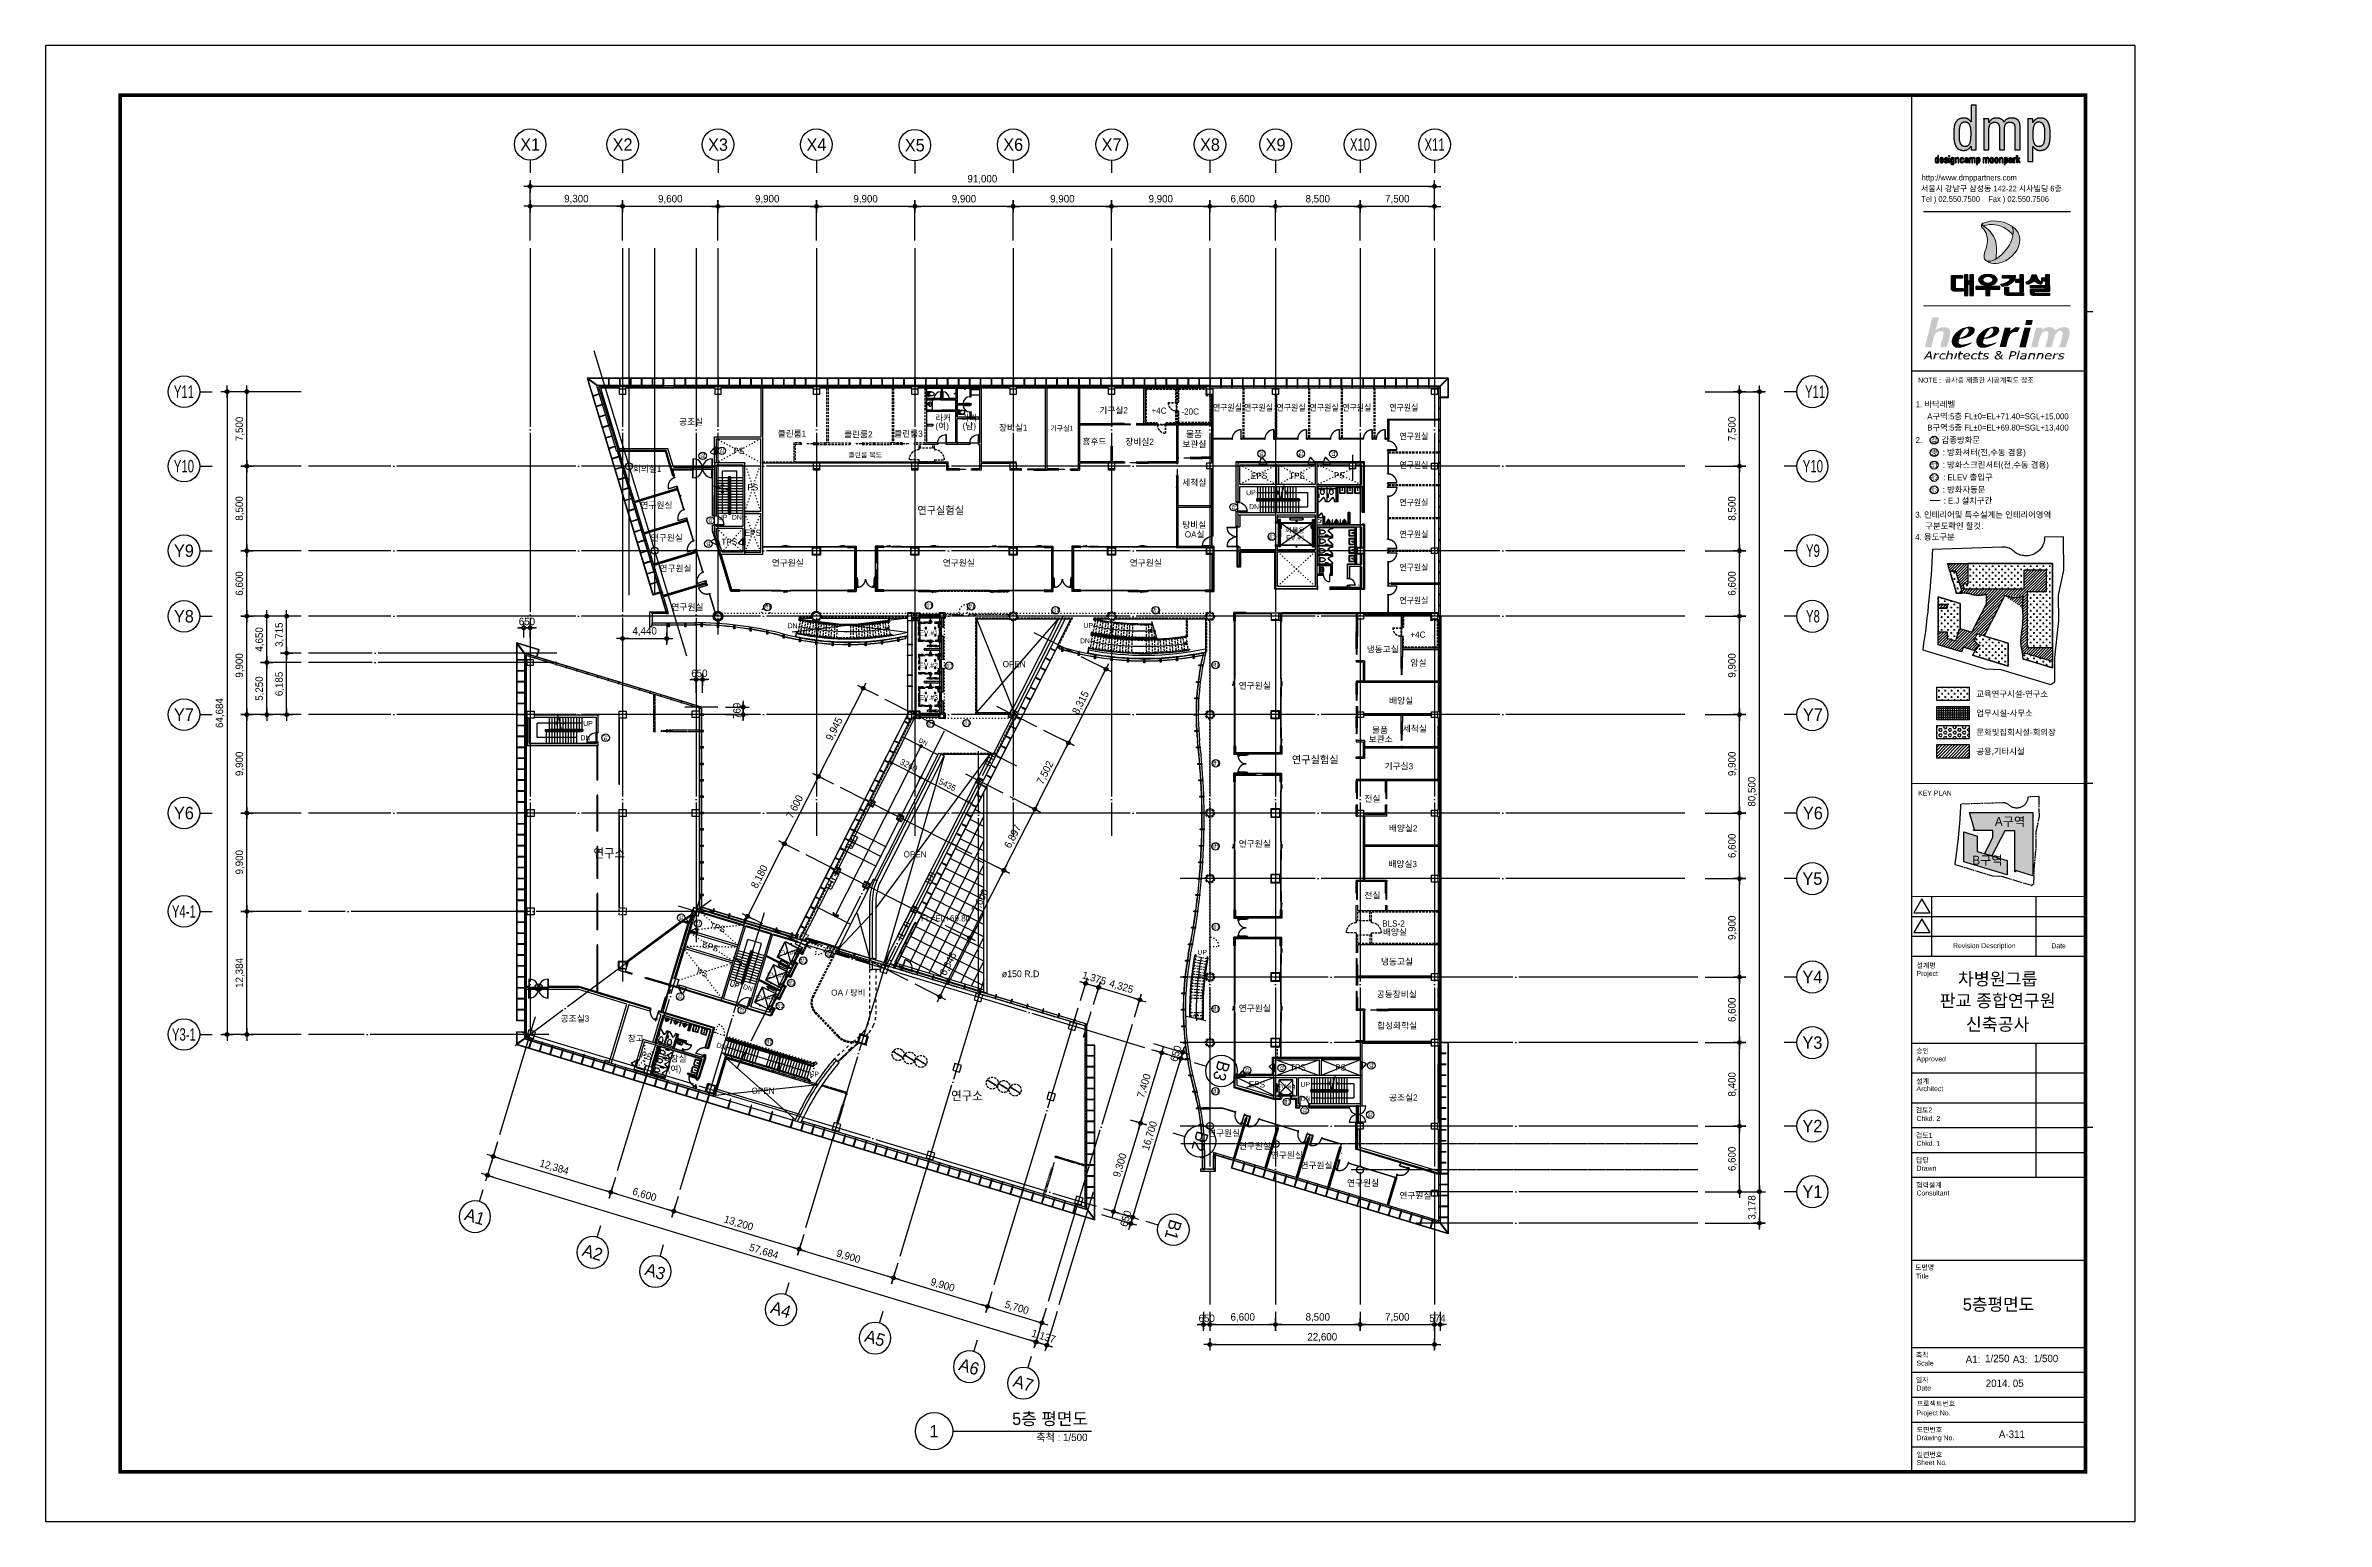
# Model space of a CAD drawing. Header units: metres. Extents: x 630750 to 860239, y 578133 to 726633.
import ezdxf
from ezdxf.enums import TextEntityAlignment as Align

# ---------------------------------------------------------------- set-up
doc = ezdxf.new("R2010")
doc.units = ezdxf.units.M
doc.header["$LTSCALE"] = 300
for name, pattern in [('CEN', [62, 60, -1, 0, -1]), ('DASHDOT', [25.4, 12.7, -6.35, 0, -6.35]), ('Dashed', [0.75, 0.5, -0.25]), ('H2', [0.5, 0.25, -0.25]), ('HID', [2.2, 1.5, -0.7]), ('HID1', [0.375, 0.25, -0.125]), ('HID2', [1, 0.5, -0.5]), ('HIDDEN', [2, 1, -1]), ('HIDDEN-1', [1.4, 0.35, -0.7, 0.35]), ('SITE$0$ACAD$0$DASHED', [19.05, 12.7, -6.35]), ('SITE$0$PROPERTY', [37.5, 25, -2.5, 2.5, -2.5, 2.5, -2.5]), ('업무시설_xr-base$0$CONTINOUS', [0])]:
    doc.linetypes.add(name, pattern=pattern)
doc.layers.get('Defpoints').update_dxf_attribs({"color": 8})
for name, color, linetype in [('001dmp-FORM', 7, 'Continuous'), ('003dmp-TIT', 2, 'Continuous'), ('1', 3, 'Continuous'), ('5', 8, 'HIDDEN'), ('9sym', 7, 'Continuous'), ('A-AL', 6, 'Continuous'), ('A-CEN', 1, 'CEN'), ('A-CEN-1', 1, 'Continuous'), ('A-CIRC', 6, 'Continuous'), ('A-CON', 2, 'Continuous'), ('A-DIM', 7, 'Continuous'), ('A-DOR', 4, 'Continuous'), ('A-ELE-4', 4, 'Continuous'), ('A-ELE-7', 7, 'Continuous'), ('A-ELE-8', 8, 'Continuous'), ('A-ELE-9', 9, 'Continuous'), ('A-ELE8', 8, 'Continuous'), ('A-ELE9', 9, 'Continuous'), ('A-ELEV', 4, 'Continuous'), ('A-ELEV-FIXT', 5, 'Continuous'), ('A-ETC-1', 7, 'Continuous'), ('A-FUR-EXC', 251, 'HID'), ('A-GRID-DIMS', 14, 'Continuous'), ('A-HAT-1', 9, 'Continuous'), ('A-HAT-2', 8, 'Continuous'), ('A-HAT-253', 253, 'Continuous'), ('A-MULL', 7, 'Continuous'), ('A-STAIR', 4, 'Continuous'), ('A-STONE', 6, 'Continuous'), ('A-SYM1', 7, 'Continuous'), ('A-TOL', 4, 'Continuous'), ('A-TXT', 3, 'Continuous'), ('A-TXT-M', 3, 'Continuous'), ('A-TXT-S', 3, 'Continuous'), ('A-WAL-BLK', 3, 'Continuous'), ('A-WAL-DW', 7, 'Continuous'), ('A-WALL-CONC', 2, 'Continuous'), ('A-WIN', 4, 'Continuous'), ('A-WIN-GLASS', 4, 'Continuous'), ('AL', 4, 'Continuous'), ('DIM', 7, 'Continuous'), ('DOR', 4, 'Continuous'), ('ELE-STEEL', 5, 'Continuous'), ('ELE8', 8, 'Continuous'), ('ELE9', 9, 'Continuous'), ('ELEV', 252, 'HIDDEN'), ('elevator', 7, 'Continuous'), ('exterior wall$0$A-WAL-DW', 7, 'Continuous'), ('FIN', 6, 'Continuous'), ('fire shutter', 2, 'Continuous'), ('INT', 117, 'Continuous'), ('KUK-C-DOOR', 1, 'Continuous'), ('KUK-DOOR', 4, 'Continuous'), ('KUK-DOOR-FRAME', 4, 'Continuous'), ('KUK-F-LEVEL', 4, 'Continuous'), ('KUK-FUR-FIX', 6, 'Continuous'), ('KUK-FUR-FIX-MAKE', 6, 'Continuous'), ('KUK-FUR-MOVE-MAKE', 95, 'Continuous'), ('KUK-TOILET-cubicle', 4, 'Continuous'), ('KUK-TOILET-equip', 5, 'Continuous'), ('KUK-TOILET-fu', 6, 'Continuous'), ('KUK-TOILET-wash', 6, 'Continuous'), ('KUK-WALL-DRYWALL', 4, 'Continuous'), ('KUK-WALL-FIN 1', 30, 'Continuous'), ('KUK-WALL-FIN2', 31, 'Continuous'), ('KUK-WINDOW', 4, 'Continuous'), ('Layer 1', 7, 'Continuous'), ('SCREW', 8, 'Continuous'), ('SILICONE', 3, 'Continuous'), ('SITE$0$C-PROP', 72, 'SITE$0$ACAD$0$DASHED'), ('soland', 8, 'Continuous'), ('STEEL', 3, 'Continuous'), ('STEL', 3, 'Continuous'), ('STL', 3, 'Continuous'), ('STL1', 4, 'Continuous'), ('Text-갑', 7, 'Continuous'), ('Text-방', 7, 'Continuous'), ('TXT1', 7, 'Continuous'), ('WIN', 4, 'Continuous'), ('z', 9, 'Continuous'), ('블럭', 7, 'Continuous'), ('외장그레이팅', 4, 'Continuous'), ('특수설계 영역', 225, 'Continuous'), ('프레임', 5, 'Continuous')]:
    doc.layers.add(name, color=color, linetype=linetype)
doc.layers.add('area', color=7, linetype='Continuous', true_color=0xc0a0de)
for name, color, linetype, lineweight in [('eq', 253, 'Continuous', 25), ('FUR', 252, 'Continuous', 9), ('ILDIES', 7, 'Continuous', 35)]:
    doc.layers.add(name, color=color, linetype=linetype, lineweight=lineweight)
doc.layers.add('tel 1구', color=7, linetype='Continuous', lineweight=5, true_color=0x0074cb)
doc.styles.add('LGIS', font='ROMANS.shx', dxfattribs={"width": 0.85, "oblique": 3, "bigfont": 'GSG1.shx'})
doc.styles.add('TEXT', font='')
doc.styles.add('TEXT(돋음)', font='')
doc.styles.add('돋움', font='')
doc.styles.get('TEXT').set_extended_font_data('DotumChe')
doc.styles.get('TEXT(돋음)').set_extended_font_data('Dotum')
doc.styles.get('돋움').set_extended_font_data('Dotum')
doc.dimstyles.new('DIM250', dxfattribs={"dimscale": 250, "dimtxt": 3, "dimasz": 1, "dimexe": 2, "dimexo": 3, "dimgap": 1, "dimtad": 1, "dimdec": 0, "dimzin": 0, "dimdsep": 46, "dimlunit": 6, "dimtxsty": 'TEXT(돋음)', "dimblk": 'Z_DOT', "dimcen": 2.5, "dimdle": 2, "dimclrd": 256, "dimclre": 256, "dimclrt": 3, "dimadec": 0, "dimazin": 0, "dimtfac": 1, "dimtdec": 0, "dimtix": 1, "dimtmove": 2, "dimatfit": 3, "dimldrblk": 'Z_DOT', "dimfxl": 1, "dimtolj": 1, "dimtzin": 0, "dimarcsym": 0})
doc.dimstyles.new('DIM250s', dxfattribs={"dimscale": 250, "dimtxt": 2.5, "dimasz": 0.6, "dimexe": 1.5, "dimexo": 2, "dimgap": 1, "dimtad": 1, "dimdec": 0, "dimzin": 0, "dimdsep": 46, "dimtxsty": 'TEXT(돋음)', "dimblk": 'Z_DOT', "dimcen": 1.5, "dimdle": 2, "dimclrd": 256, "dimclre": 256, "dimclrt": 3, "dimadec": 0, "dimazin": 0, "dimtfac": 1, "dimtdec": 0, "dimtix": 1, "dimtmove": 2, "dimatfit": 3, "dimldrblk": 'Z_DOT', "dimfxl": 1, "dimtolj": 1, "dimtzin": 0, "dimarcsym": 0})
pattern_1 = [(45, (-1051190, 559048.81), (-141.421356, 141.421356), [])]

msp = doc.modelspace()

# ---------------------------------------------------------------- texts
at = {"layer": '001dmp-FORM', "color": 3, "style": '돋움'}
for s, height, p in [('5층평면도', 1250, (827250.2, 599968.3)), ('1/250         1/500', 750, (829577.5, 594527)), ('A-311', 750, (828598.1, 586905.4))]:
    msp.add_text(s, height=height, rotation=0.000018, dxfattribs=at).set_placement(p, align=Align.MIDDLE_CENTER)
at = {"layer": '003dmp-TIT', "style": '돋움'}
msp.add_text('5층 평면도', height=1250, rotation=0, dxfattribs=at).set_placement((735636.2, 587461.7, 0), align=Align.BOTTOM_RIGHT)
at = {"layer": '003dmp-TIT', "color": 3, "style": '돋움'}
msp.add_text('축척 : 1/500', height=750, rotation=0, dxfattribs=at).set_placement((735579.4, 586961.7, 0), align=Align.TOP_RIGHT)
at = {"layer": 'A-TXT', "style": '돋움'}
for s, p in [('1. 바닥레벨', (818915.4, 690244)), ('A구역:5층 FL%%P0=EL+71.40=SGL+15,000', (820080.7, 689030.7)), ('B구역:5층 FL%%P0=EL+69.80=SGL+13,400', (820080.7, 687897.8)), ('2.       : 갑종방화문', (818910.4, 686648.1)), (': 방화셔터(전,수동 겸용)', (821636.5, 685398.1)), (': 방화스크린셔터(전,수동 겸용)', (821636.5, 684148.1)), (': 방화자동문', (821636.5, 681648.1)), (': ELEV 출입구', (821678.2, 682898.1)), ('3. 인테리어및 특수설계는 인테리어영역 ', (818879.3, 679127.9)), (': E.J 설치구간', (821740.6, 680542.1)), ('4. 용도구분', (818871.7, 676895.8)), ('구분도확인 할것.', (819871.1, 677991.1)), ('교육연구시설-연구소', (825019.3, 661090.4)), ('업무시설-사무소', (825019.3, 659163.8)), ('문화및집회시설-회의장', (825019.3, 657237.2)), ('공용,기타시설', (825019.3, 655310.7))]:
    msp.add_text(s, height=600, dxfattribs=at).set_placement(p)
at = {"layer": 'A-TXT', "color": 3, "style": '돋움'}
for s, height, rotation, p in [('공조실', 625, 0.000006, (694495.5, 688468.2, 0)), ('라커', 625, 359.999994, (720258.6, 688860.6, 0)), ('라커', 625, 359.999994, (720258.6, 688860.6, 0)), ('(여)', 625, 359.999994, (720290, 688038.4, 0)), ('(여)', 625, 359.999994, (720290, 688038.4, 0)), ('라커', 625, 0.000006, (722880.8, 688860.6, 0)), ('라커', 625, 0.000006, (722880.8, 688860.6, 0)), ('(남)', 625, 359.999994, (723020, 688048.4, 0)), ('장비실', 625, 0.000006, (726671.3, 687876.1, 0)), ('장비실1', 625, 0.000006, (726671.3, 687876.1, 0)), ('기구실', 625, 0.000006, (736772.2, 689628.2, 0)), ('기구실2', 625, 0.000006, (736772.2, 689628.2, 0)), ('+4C', 625, 0.000006, (742018.8, 689589.3, 0)), ('+4C', 625, 0.000006, (742018.8, 689589.3, 0)), ('-20C', 625, 0.000006, (745025.3, 689499.3, 0)), ('-20C', 625, 0.000006, (745025.3, 689499.3, 0)), ('클린룸1', 625, 359.999994, (704410.5, 687271, 0)), ('클린룸2', 625, 359.999994, (711088.8, 687204.9, 0)), ('클린룸2', 625, 359.999994, (711088.8, 687204.9, 0)), ('클린룸3', 625, 359.999994, (716126.5, 687271, 0)), ('기구실', 500, 0.000006, (731846.3, 687876.1, 0)), ('기구실1', 500, 0.000006, (731846.3, 687876.1, 0)), ('흄후드', 625, 0.000006, (735070.3, 686494.2, 0)), ('흄후드', 625, 0.000006, (735070.3, 686494.2, 0)), ('장비실', 625, 0.000006, (739389.4, 686452.2, 0)), ('장비실2', 625, 0.000006, (739389.4, 686452.2, 0)), ('보관실', 625, 0.000006, (745122.8, 686210.4, 0)), ('보관실', 625, 0.000006, (745122.8, 686210.4, 0)), ('물품', 625, 0.000006, (745496.3, 687255.6, 0)), ('물품', 625, 0.000006, (745496.3, 687255.6, 0)), ('회의실1', 625, 0.000006, (689829.5, 683728.2, 0)), ('클린룸 복도', 500, 359.999994, (711502.2, 685186.4, 0)), ('클린룸 복도', 500, 359.999994, (711502.2, 685186.4, 0)), ('세척실', 625, 0.000006, (745122.8, 682355.7, 0)), ('세척실', 625, 0.000006, (745122.8, 682355.7, 0)), ('연구원실', 625, 0.000006, (690595.8, 680080.9, 0)), ('연구실험실', 750, 0.000006, (718460.1, 679511, 0)), ('연구실험실', 750, 0.000006, (718460.1, 679511, 0)), ('연구원실', 625, 0.000006, (691637.8, 676800.9, 0)), ('탕비실', 625, 0.000006, (745117.1, 678105.4, 0)), ('탕비실', 625, 0.000006, (745117.1, 678105.4, 0)), ('OA실', 625, 0.000006, (745374.3, 677140.1, 0)), ('OA실', 625, 0.000006, (745374.3, 677140.1, 0)), ('연구원실', 625, 0.000006, (703820.7, 674280.5, 0)), ('연구원실', 625, 0.000006, (703820.7, 674280.5, 0)), ('연구원실', 625, 0.000006, (721019.6, 674280.5, 0)), ('연구원실', 625, 0.000006, (721019.6, 674280.5, 0)), ('연구원실', 625, 0.000006, (739836.9, 674280.5, 0)), ('연구원실', 625, 0.000006, (739836.9, 674280.5, 0)), ('연구원실', 625, 0.000006, (692524.7, 673715.4, 0)), ('연구원실', 625, 0.000006, (693722, 669837, 0)), ('냉동고실', 625, 0.000006, (763674.8, 665572.9, 0)), ('냉동고실', 625, 0.000006, (763674.8, 665572.9, 0)), ('+4C', 625, 0.000006, (768070.3, 667049.3, 0)), ('+4C', 625, 0.000006, (768070.3, 667049.3, 0)), ('암실', 625, 0.000006, (768087.4, 664218, 0)), ('암실', 625, 0.000006, (768087.4, 664218, 0)), ('연구원실', 625, 0.000006, (750795.5, 661919.7, 0)), ('연구원실', 625, 0.000006, (750795.5, 661919.7, 0)), ('배양실', 625, 0.000006, (765927.5, 660401.6, 0)), ('배양실', 625, 0.000006, (765927.5, 660401.6, 0)), ('보관소', 625, 0.000006, (763872.9, 656528.6, 0)), ('보관소', 625, 0.000006, (763872.9, 656528.6, 0)), ('물품', 625, 0.000006, (764216.4, 657446.4, 0)), ('물품', 625, 0.000006, (764216.4, 657446.4, 0)), ('세척실', 625, 0.000006, (767300.4, 657590.2, 0)), ('연구실험실', 750, 0.000006, (756149, 654401, 0)), ('기구실', 625, 0.000006, (765479.9, 653815.4, 0)), ('기구실3', 625, 0.000006, (765479.9, 653815.4, 0)), ('전실', 625, 0.000006, (763439.9, 650535.4, 0)), ('배양실', 625, 0.000006, (765905.2, 647557.8, 0)), ('배양실2', 625, 0.000006, (765905.2, 647557.8, 0)), ('연구원실', 625, 0.000006, (750795.5, 646011.4, 0)), ('배양실', 625, 0.000006, (765859, 643965.3, 0)), ('배양실3', 625, 0.000006, (765859, 643965.3, 0)), ('전실', 625, 0.000006, (763439.9, 640815.4, 0)), ('BLS-2', 625, 0.000006, (765234.6, 637985.4, 0)), ('BLS-2', 625, 0.000006, (765234.6, 637985.4, 0)), ('배양실', 625, 0.000006, (765298.5, 637122.1, 0)), ('배양실', 625, 0.000006, (765298.5, 637122.1, 0)), ('냉동고실', 625, 0.000006, (765111.8, 634149.7, 0)), ('냉동고실', 625, 0.000006, (765111.8, 634149.7, 0)), ('공동장비실', 625, 0.000006, (764692.7, 630859.1, 0)), ('공동장비실', 625, 0.000006, (764692.7, 630859.1, 0)), ('공조실3', 625, 0.000006, (682576.2, 628411.4, 0)), ('연구원실', 625, 0.000006, (750795.5, 629452.1, 0)), ('연구원실', 625, 0.000006, (750795.5, 629452.1, 0)), ('창고', 625, 0.000006, (689328.1, 626421.4, 0)), ('합성화학실', 625, 0.000006, (764717.9, 627705.5, 0)), ('합성화학실', 625, 0.000006, (764717.9, 627705.5, 0)), ('공조실', 625, 0.000006, (765923.1, 620468.1, 0)), ('공조실2', 625, 0.000006, (765923.1, 620468.1, 0)), ('연구원실', 625, 0.000006, (747720.5, 616891.1, 0)), ('연구원실', 625, 0.000006, (750820.2, 615600.1, 0)), ('연구원실', 625, 0.000006, (754030.7, 614667.7, 0)), ('연구원실', 625, 0.000006, (757019.5, 613645.3, 0)), ('연구원실', 625, 0.000006, (761693.5, 611880.9, 0)), ('연구원실', 625, 0.000006, (766976.5, 610607.8, 0))]:
    msp.add_text(s, height=height, rotation=rotation, dxfattribs=at).set_placement(p)
at = {"layer": 'A-TXT', "color": 3, "style": '돋움', "width": 0.9}
for p in [(748217.4, 689899.4, 0), (751336.1, 689899.4, 0), (754622.6, 689899.4, 0), (757943.7, 689899.4, 0), (761230.3, 689899.4, 0), (765962, 689899.4, 0), (766968.9, 687005.7, 0), (766968.9, 684123.8, 0), (766968.9, 680352, 0), (766968.9, 677151, 0), (766968.9, 673816.7, 0), (766968.9, 670488.9, 0)]:
    msp.add_text('연구원실', height=625, rotation=0.000006, dxfattribs=at).set_placement(p)
at = {"layer": 'A-TXT', "style": '돋움'}
for s, rotation, p in [('UP', 343.33111, (699524.2, 632004.2, 0)), ('UP', 343.33111, (699560, 632051.7, 0)), ('UP', 343.33111, (699560, 632051.7, 0)), ('UP', 343.33111, (699560, 632051.8, 0)), ('UP', 343.33111, (699560, 632051.7, 0)), ('UP', 343.33111, (699560, 632051.7, 0)), ('UP', 343.33111, (699560, 632051.8, 0)), ('DN', 343.33111, (700872.3, 631726.6, 0)), ('DN', 343.33111, (700872.3, 631726.6, 0)), ('DN', 343.33111, (700872.3, 631726.6, 0)), ('DN', 343.33111, (700872.3, 631726.6, 0)), ('DN', 343.33111, (700872.3, 631726.6, 0)), ('DN', 343.33111, (700872.3, 631726.6, 0)), ('DN', 342.90889, (698203.7, 625854.8, 0)), ('DN', 342.90889, (698203.7, 625854.8, 0))]:
    msp.add_text(s, height=500, rotation=rotation, dxfattribs=at).set_placement(p)
at = {"layer": 'A-TXT', "insert": (709785.1, 631639.3, 0), "char_height": 600, "width": 7349.999, "attachment_point": 1, "rotation": 0}
msp.add_mtext('{\\fArial|b0|i0|c0|p34;OA\\fArial|b0|i0|c238|p34; / \\fGulim|b0|i0|c129|p50;탕비}', dxfattribs=at)
at = {"layer": 'A-TXT', "insert": (694028.6, 624093.8, 0), "char_height": 625, "width": 8510.55, "attachment_point": 5, "style": 'TEXT(돋음)'}
msp.add_mtext('화장실\\P(여)', dxfattribs=at)
at = {"layer": 'A-TXT-M', "color": 4, "style": '돋움'}
msp.add_text('DN', height=450, rotation=331.66816, dxfattribs=at).set_placement((718542.4, 656581.3))
at = {"layer": 'A-TXT-S', "color": 3, "style": '돋움'}
for s, p in [('PS', (700479.6, 685860.4)), ('PS', (701912.6, 682185.8)), ('TPS', (699539.4, 676719.6)), ('EPS', (701904.6, 677610.4)), ('TPS', (756754.6, 623810)), ('PS', (761054.5, 623810))]:
    msp.add_text(s, height=625, dxfattribs=at).set_placement(p, align=Align.MIDDLE_CENTER)
for s, height, p in [('UP', 500, (751555, 681398.2)), ('EPS', 625, (752036, 683031.2)), ('TPS', 625, (755857.8, 683031.3)), ('PS', 625, (760369.7, 683086.9)), ('UP', 500, (698381.2, 678931.4)), ('DN', 500, (699803.4, 678928.1)), ('DN', 500, (751842, 679991)), ('DN', 500, (705407.3, 668009)), ('UP', 500, (735182.2, 668027.8)), ('DN', 500, (734825.6, 666483.9)), ('UP', 500, (684849.7, 658173.7)), ('DN', 500, (684567.5, 656727.2)), ('A구역', 900, (826880.5, 648111.1)), ('B구역', 900, (824622.7, 644208.4)), ('UP', 500, (746643.9, 635142.6)), ('UP', 500, (707599.7, 622892.1)), ('EPS', 625, (751812.2, 621798)), ('UP', 500, (757019.3, 621860.4)), ('DN', 500, (757038.1, 620453.6))]:
    msp.add_text(s, height=height, dxfattribs=at).set_placement(p)
for s, height, rotation, p in [('화물용', 500, 0.000006, (755508.8, 677607.5)), ('EV.#1', 500, 0.000006, (755580.1, 676839)), ('OPEN', 625, 0.000006, (727046.9, 664087, 0)), ('DN', 450, 331.66816, (718542.4, 656581.3)), ('OPEN', 625, 0.000006, (717073.2, 644942.2)), ('FL=EL+69.80', 625, 0.000006, (718830.9, 638506.6)), ('EV.#9', 500, 0.000006, (754617.4, 621596.1)), ('OPEN', 625, 0.000006, (701783.9, 621146.9))]:
    msp.add_text(s, height=height, rotation=rotation, dxfattribs=at).set_placement(p)
for s, height, rotation, p in [('EV.#1', 500, 0.000006, (719594.1, 667535.2, 0)), ('EV.#2', 500, 0.000006, (719598.4, 664280.2, 0)), ('EV.#3', 500, 0.000006, (719594.1, 661035.2, 0)), ('TPS', 625, 342.93242, (698350.4, 637910.2)), ('EPS', 625, 342.93242, (697628.4, 635983.2)), ('PS', 625, 342.93242, (696823, 633346.1)), ('EV.#6', 500, 0.000006, (705441.6, 635368.4)), ('EV.#5', 500, 0.000006, (704288.9, 633094.7)), ('EV.#4', 500, 0.000006, (703135.4, 630819.6)), ('PS', 625, 342.93242, (691208, 624978.1, 0))]:
    msp.add_text(s, height=height, rotation=rotation, dxfattribs=at).set_placement(p, align=Align.MIDDLE_CENTER)
at = {"layer": 'A-TXT-S', "color": 3, "style": '돋움', "width": 0.9}
for p in [(685877.6, 644910.7, 0), (721868.4, 620501, 0)]:
    msp.add_text('연구소', height=937.5, rotation=0.000006, dxfattribs=at).set_placement(p)
at = {"layer": 'A-TXT-S', "color": 3, "style": '돋움'}
msp.add_text('ø150 R.D', height=675, dxfattribs=at).set_placement((728852.2, 632894.7), align=Align.CENTER)
at = {"layer": 'Defpoints', "color": 2, "style": '돋움'}
msp.add_text('1', height=1250, rotation=0, dxfattribs=at).set_placement((720148.1, 587211.7, 0), align=Align.MIDDLE_CENTER)
at = {"layer": 'Text-갑', "style": 'TEXT(돋음)'}
msp.add_text('갑', height=500, dxfattribs=at).set_placement((820775.4, 686920.9), align=Align.MIDDLE_CENTER)
at = {"layer": 'Text-방', "style": 'TEXT(돋음)', "width": 0.75}
for s, p in [('방1', (820775.4, 684420.9)), ('방2', (820775.4, 683170.9)), ('방3', (820775.4, 681920.9))]:
    msp.add_text(s, height=500, dxfattribs=at).set_placement(p, align=Align.MIDDLE_CENTER)
at = {"layer": 'Text-방', "style": 'TEXT(돋음)'}
msp.add_text('방', height=500, dxfattribs=at).set_placement((820775.4, 685670.9), align=Align.MIDDLE_CENTER)
at = {"layer": '블럭', "style": 'TEXT'}
for s, p in [('갑', (696862.9, 685355.7, 0)), ('갑', (698784.6, 685860.2, 0)), ('갑', (753091.8, 685570, 0)), ('갑', (757055.3, 685570, 0)), ('갑', (760321.6, 685543.7, 0)), ('갑', (750286.4, 680185.6, 0)), ('갑', (697650.2, 678853.7, 0)), ('방2', (754143.9, 677227.2, 0)), ('갑', (697432.9, 676512.8, 0)), ('방1', (703377.1, 670136, 0)), ('방1', (719624.6, 670305.2, 0)), ('방1', (723873.2, 670215, 0)), ('방1', (732371.7, 669815.4, 0)), ('방1', (742451.5, 669815.4, 0)), ('방1', (721651.3, 664235.2, 0)), ('방1', (748465.2, 664310.2, 0)), ('방1', (723414.4, 658449.2, 0)), ('갑', (687095.8, 656989.1, 0)), ('방1', (719792.4, 658396.1, 0)), ('방1', (748491.2, 654410.2, 0)), ('방1', (748465.2, 646051.3, 0)), ('갑', (694704.4, 638877.2, 0)), ('갑', (696370.4, 638291.2, 0)), ('방1', (748502, 637960.2, 0)), ('방2', (706977.7, 634561.3, 0)), ('갑', (680359.6, 631849.2, 0)), ('갑', (694599.1, 630938.7, 0)), ('방2', (705767.9, 632317.9, 0)), ('갑', (700793.6, 629569.8, 0)), ('방2', (704639.5, 629993.2, 0)), ('방1', (748465.2, 629710.2, 0)), ('갑', (764140.6, 624000.3, 0)), ('갑', (751650.3, 623523.9, 0)), ('갑', (755120.6, 623762.4, 0)), ('방1', (748465.2, 621410.9, 0)), ('방2', (755637.4, 620353.6, 0)), ('갑', (757436.2, 619491.6, 0)), ('갑', (764030, 619057.1, 0))]:
    msp.add_text(s, height=375, dxfattribs=at).set_placement(p, align=Align.MIDDLE_CENTER)
at = {"layer": '블럭', "style": 'TEXT', "width": 0.9}
for p in [(709608, 635237.9, 0), (703517.4, 626364.6, 0)]:
    msp.add_text('방1', height=375, dxfattribs=at).set_placement(p, align=Align.MIDDLE_CENTER)

# ---------------------------------------------------------------- blocks, each defined once
blk = doc.blocks.new('미닫이문1200')
at = {"layer": 'A-DOR'}
blk.add_line((1280, -150), (2390, -150), dxfattribs=at)
for points in [[(0, 0), (40, 0), (40, -65), (20, -65), (20, -115), (40, -115), (40, -150), (0, -150)], [(1280, 0), (1240, 0), (1240, -65), (1280, -65)], [(2430, 0), (2390, 0), (2390, 0), (2390, 0), (2390, 0), (2390, 0), (2390, -150), (2430, -150)], [(1870, -75), (1870, -105), (640, -105), (640, -75)], [(1280, -115), (1240, -115), (1240, -150), (1280, -150)]]:
    blk.add_lwpolyline(points, close=True, dxfattribs=at)
at = {"layer": 'A-WAL-DW'}
blk.add_line((1280, 0), (2430, 0), dxfattribs=at)
blk = doc.blocks.new('Z_DOT')
at = {"layer": 'DIM', "color": 7}
for p, q in [((-2.5, 0), (2.5, 0)), ((0, -2.5), (0, 2.5))]:
    blk.add_line(p, q, dxfattribs=at)
for radius in [0.75, 0.375]:
    blk.add_circle((0, 0), radius, dxfattribs=at)
blk = doc.blocks.new('*D97')
at = {"layer": 'A-DIM', "lineweight": -2, "transparency": 16777216}
for p, q in [((679504, 707022), (679504, 712972)), ((770254, 712472), (679754, 712472)), ((770504, 707009), (770504, 712972))]:
    blk.add_line(p, q, dxfattribs=at)
at = {"layer": 'Defpoints', "color": 0, "transparency": 16777216}
for p in [(679504, 712472), (679504, 706272), (770504, 706259)]:
    blk.add_point(p, dxfattribs=at)
at = {"layer": 'A-DIM', "lineweight": -2, "transparency": 16777216, "xscale": 250, "yscale": 250, "zscale": 250}
for p, rotation in [((679504, 712472), 179.9999997598762), ((770504, 712472), 359.9999997598762)]:
    blk.add_blockref('Z_DOT', p, dxfattribs=dict(at, rotation=rotation))
at = {"layer": 'A-DIM', "color": 3, "transparency": 16777216, "insert": (725004, 713170), "char_height": 750, "attachment_point": 5, "rotation": 360, "style": 'TEXT(돋음)'}
blk.add_mtext('\\A1;91,000', dxfattribs=at)
blk = doc.blocks.new('*D98')
at = {"layer": 'A-DIM', "lineweight": -2, "transparency": 16777216}
for p, q in [((698404, 707009), (698404, 710959)), ((708054, 710459), (698654, 710459)), ((708304, 707009), (708304, 710959))]:
    blk.add_line(p, q, dxfattribs=at)
at = {"layer": 'Defpoints', "color": 0, "transparency": 16777216}
for p in [(698404, 710459), (698404, 706259), (708304, 706259)]:
    blk.add_point(p, dxfattribs=at)
at = {"layer": 'A-DIM', "lineweight": -2, "transparency": 16777216, "xscale": 250, "yscale": 250, "zscale": 250}
for p, rotation in [((698404, 710459), 179.9999997598762), ((708304, 710459), 359.9999997598762)]:
    blk.add_blockref('Z_DOT', p, dxfattribs=dict(at, rotation=rotation))
at = {"layer": 'A-DIM', "color": 3, "transparency": 16777216, "insert": (703354, 711157), "char_height": 750, "attachment_point": 5, "rotation": 360, "style": 'TEXT(돋음)'}
blk.add_mtext('\\A1;9,900', dxfattribs=at)
blk = doc.blocks.new('*D99')
at = {"layer": 'A-DIM', "lineweight": -2, "transparency": 16777216}
for p, q in [((708304, 707009), (708304, 710959)), ((717954, 710459), (708554, 710459)), ((718204, 707009), (718204, 710959))]:
    blk.add_line(p, q, dxfattribs=at)
at = {"layer": 'Defpoints', "color": 0, "transparency": 16777216}
for p in [(708304, 710459), (708304, 706259), (718204, 706259)]:
    blk.add_point(p, dxfattribs=at)
at = {"layer": 'A-DIM', "lineweight": -2, "transparency": 16777216, "xscale": 250, "yscale": 250, "zscale": 250}
for p, rotation in [((708304, 710459), 179.9999997598762), ((718204, 710459), 359.9999997598762)]:
    blk.add_blockref('Z_DOT', p, dxfattribs=dict(at, rotation=rotation))
at = {"layer": 'A-DIM', "color": 3, "transparency": 16777216, "insert": (713254, 711157), "char_height": 750, "attachment_point": 5, "rotation": 360, "style": 'TEXT(돋음)'}
blk.add_mtext('\\A1;9,900', dxfattribs=at)
blk = doc.blocks.new('*D100')
at = {"layer": 'A-DIM', "lineweight": -2, "transparency": 16777216}
for p, q in [((718204, 707009), (718204, 710959)), ((727854, 710459), (718454, 710459)), ((728104, 707009), (728104, 710959))]:
    blk.add_line(p, q, dxfattribs=at)
at = {"layer": 'Defpoints', "color": 0, "transparency": 16777216}
for p in [(718204, 710459), (718204, 706259), (728104, 706259)]:
    blk.add_point(p, dxfattribs=at)
at = {"layer": 'A-DIM', "lineweight": -2, "transparency": 16777216, "xscale": 250, "yscale": 250, "zscale": 250}
for p, rotation in [((718204, 710459), 179.9999997598762), ((728104, 710459), 359.9999997598762)]:
    blk.add_blockref('Z_DOT', p, dxfattribs=dict(at, rotation=rotation))
at = {"layer": 'A-DIM', "color": 3, "transparency": 16777216, "insert": (723154, 711157), "char_height": 750, "attachment_point": 5, "rotation": 360, "style": 'TEXT(돋음)'}
blk.add_mtext('\\A1;9,900', dxfattribs=at)
blk = doc.blocks.new('*D101')
at = {"layer": 'A-DIM', "lineweight": -2, "transparency": 16777216}
for p, q in [((728104, 707009), (728104, 710959)), ((737754, 710459), (728354, 710459)), ((738004, 707009), (738004, 710959))]:
    blk.add_line(p, q, dxfattribs=at)
at = {"layer": 'Defpoints', "color": 0, "transparency": 16777216}
for p in [(728104, 710459), (728104, 706259), (738004, 706259)]:
    blk.add_point(p, dxfattribs=at)
at = {"layer": 'A-DIM', "lineweight": -2, "transparency": 16777216, "xscale": 250, "yscale": 250, "zscale": 250}
for p, rotation in [((728104, 710459), 179.9999997598762), ((738004, 710459), 359.9999997598762)]:
    blk.add_blockref('Z_DOT', p, dxfattribs=dict(at, rotation=rotation))
at = {"layer": 'A-DIM', "color": 3, "transparency": 16777216, "insert": (733054, 711157), "char_height": 750, "attachment_point": 5, "rotation": 360, "style": 'TEXT(돋음)'}
blk.add_mtext('\\A1;9,900', dxfattribs=at)
blk = doc.blocks.new('*D102')
at = {"layer": 'A-DIM', "lineweight": -2, "transparency": 16777216}
for p, q in [((738004, 707009), (738004, 710959)), ((747654, 710459), (738254, 710459)), ((747904, 707009), (747904, 710959))]:
    blk.add_line(p, q, dxfattribs=at)
at = {"layer": 'Defpoints', "color": 0, "transparency": 16777216}
for p in [(738004, 710459), (738004, 706259), (747904, 706259)]:
    blk.add_point(p, dxfattribs=at)
at = {"layer": 'A-DIM', "lineweight": -2, "transparency": 16777216, "xscale": 250, "yscale": 250, "zscale": 250}
for p, rotation in [((738004, 710459), 179.9999997598762), ((747904, 710459), 359.9999997598762)]:
    blk.add_blockref('Z_DOT', p, dxfattribs=dict(at, rotation=rotation))
at = {"layer": 'A-DIM', "color": 3, "transparency": 16777216, "insert": (742954, 711157), "char_height": 750, "attachment_point": 5, "rotation": 360, "style": 'TEXT(돋음)'}
blk.add_mtext('\\A1;9,900', dxfattribs=at)
blk = doc.blocks.new('*D103')
at = {"layer": 'A-DIM', "lineweight": -2, "transparency": 16777216}
for p, q in [((747904, 707009), (747904, 710959)), ((754254, 710459), (748154, 710459)), ((754504, 707009), (754504, 710959))]:
    blk.add_line(p, q, dxfattribs=at)
at = {"layer": 'Defpoints', "color": 0, "transparency": 16777216}
for p in [(747904, 710459), (747904, 706259), (754504, 706259)]:
    blk.add_point(p, dxfattribs=at)
at = {"layer": 'A-DIM', "lineweight": -2, "transparency": 16777216, "xscale": 250, "yscale": 250, "zscale": 250}
for p, rotation in [((747904, 710459), 179.9999997598762), ((754504, 710459), 359.9999997598762)]:
    blk.add_blockref('Z_DOT', p, dxfattribs=dict(at, rotation=rotation))
at = {"layer": 'A-DIM', "color": 3, "transparency": 16777216, "insert": (751204, 711157), "char_height": 750, "attachment_point": 5, "rotation": 360, "style": 'TEXT(돋음)'}
blk.add_mtext('\\A1;6,600', dxfattribs=at)
blk = doc.blocks.new('*D69')
at = {"layer": 'A-DIM', "lineweight": -2, "transparency": 16777216}
for p, q in [((754504, 707009), (754504, 710959)), ((762754, 710459), (754754, 710459)), ((763004, 707009), (763004, 710959))]:
    blk.add_line(p, q, dxfattribs=at)
at = {"layer": 'Defpoints', "color": 0, "transparency": 16777216}
for p in [(754504, 710459), (754504, 706259), (763004, 706259)]:
    blk.add_point(p, dxfattribs=at)
at = {"layer": 'A-DIM', "lineweight": -2, "transparency": 16777216, "xscale": 250, "yscale": 250, "zscale": 250}
for p, rotation in [((754504, 710459), 179.9999997598762), ((763004, 710459), 359.9999997598762)]:
    blk.add_blockref('Z_DOT', p, dxfattribs=dict(at, rotation=rotation))
at = {"layer": 'A-DIM', "color": 3, "transparency": 16777216, "insert": (758754, 711157), "char_height": 750, "attachment_point": 5, "rotation": 360, "style": 'TEXT(돋음)'}
blk.add_mtext('\\A1;8,500', dxfattribs=at)
blk = doc.blocks.new('*D70')
at = {"layer": 'A-DIM', "lineweight": -2, "transparency": 16777216}
for p, q in [((763004, 707009), (763004, 710959)), ((770254, 710459), (763254, 710459)), ((770504, 707009), (770504, 710959))]:
    blk.add_line(p, q, dxfattribs=at)
at = {"layer": 'Defpoints', "color": 0, "transparency": 16777216}
for p in [(763004, 710459), (763004, 706259), (770504, 706259)]:
    blk.add_point(p, dxfattribs=at)
at = {"layer": 'A-DIM', "lineweight": -2, "transparency": 16777216, "xscale": 250, "yscale": 250, "zscale": 250}
for p, rotation in [((763004, 710459), 179.9999997598762), ((770504, 710459), 359.9999997598762)]:
    blk.add_blockref('Z_DOT', p, dxfattribs=dict(at, rotation=rotation))
at = {"layer": 'A-DIM', "color": 3, "transparency": 16777216, "insert": (766754, 711157), "char_height": 750, "attachment_point": 5, "rotation": 360, "style": 'TEXT(돋음)'}
blk.add_mtext('\\A1;7,500', dxfattribs=at)
blk = doc.blocks.new('*D71')
at = {"layer": 'A-DIM', "lineweight": -2, "transparency": 16777216}
for p, q in [((797736, 691810), (803686, 691810)), ((803186, 611560), (803186, 691560)), ((797736, 611310), (803686, 611310))]:
    blk.add_line(p, q, dxfattribs=at)
at = {"layer": 'Defpoints', "color": 0, "transparency": 16777216}
for p in [(796986, 691810), (803186, 691810), (796986, 611310)]:
    blk.add_point(p, dxfattribs=at)
at = {"layer": 'A-DIM', "lineweight": -2, "transparency": 16777216, "xscale": 250, "yscale": 250, "zscale": 250}
for p, rotation in [((803186, 691810), 90), ((803186, 611310), 270)]:
    blk.add_blockref('Z_DOT', p, dxfattribs=dict(at, rotation=rotation))
at = {"layer": 'A-DIM', "color": 3, "transparency": 16777216, "insert": (802489, 651560), "char_height": 750, "attachment_point": 5, "rotation": 90, "style": 'TEXT(돋음)'}
blk.add_mtext('\\A1;80,500', dxfattribs=at)
blk = doc.blocks.new('*D72')
at = {"layer": 'A-DIM', "lineweight": -2, "transparency": 16777216}
for p, q in [((797736, 626310), (801686, 626310)), ((801186, 618160), (801186, 626060)), ((797736, 617910), (801686, 617910))]:
    blk.add_line(p, q, dxfattribs=at)
at = {"layer": 'Defpoints', "color": 0, "transparency": 16777216}
for p in [(796986, 626310), (801186, 626310), (796986, 617910)]:
    blk.add_point(p, dxfattribs=at)
at = {"layer": 'A-DIM', "lineweight": -2, "transparency": 16777216, "xscale": 250, "yscale": 250, "zscale": 250}
for p, rotation in [((801186, 626310), 90), ((801186, 617910), 270)]:
    blk.add_blockref('Z_DOT', p, dxfattribs=dict(at, rotation=rotation))
at = {"layer": 'A-DIM', "color": 3, "transparency": 16777216, "insert": (800489, 622110), "char_height": 750, "attachment_point": 5, "rotation": 90, "style": 'TEXT(돋음)'}
blk.add_mtext('\\A1;8,400', dxfattribs=at)
blk = doc.blocks.new('*D73')
at = {"layer": 'A-DIM', "lineweight": -2, "transparency": 16777216}
for p, q in [((797736, 632910), (801686, 632910)), ((801186, 626560), (801186, 632660)), ((797736, 626310), (801686, 626310))]:
    blk.add_line(p, q, dxfattribs=at)
at = {"layer": 'Defpoints', "color": 0, "transparency": 16777216}
for p in [(796986, 632910), (801186, 632910), (796986, 626310)]:
    blk.add_point(p, dxfattribs=at)
at = {"layer": 'A-DIM', "lineweight": -2, "transparency": 16777216, "xscale": 250, "yscale": 250, "zscale": 250}
for p, rotation in [((801186, 632910), 90), ((801186, 626310), 270)]:
    blk.add_blockref('Z_DOT', p, dxfattribs=dict(at, rotation=rotation))
at = {"layer": 'A-DIM', "color": 3, "transparency": 16777216, "insert": (800489, 629610), "char_height": 750, "attachment_point": 5, "rotation": 90, "style": 'TEXT(돋음)'}
blk.add_mtext('\\A1;6,600', dxfattribs=at)
blk = doc.blocks.new('*D74')
at = {"layer": 'A-DIM', "lineweight": -2, "transparency": 16777216}
for p, q in [((797736, 649410), (801686, 649410)), ((801186, 643060), (801186, 649160)), ((797736, 642810), (801686, 642810))]:
    blk.add_line(p, q, dxfattribs=at)
at = {"layer": 'Defpoints', "color": 0, "transparency": 16777216}
for p in [(796986, 649410), (801186, 649410), (796986, 642810)]:
    blk.add_point(p, dxfattribs=at)
at = {"layer": 'A-DIM', "lineweight": -2, "transparency": 16777216, "xscale": 250, "yscale": 250, "zscale": 250}
for p, rotation in [((801186, 649410), 90), ((801186, 642810), 270)]:
    blk.add_blockref('Z_DOT', p, dxfattribs=dict(at, rotation=rotation))
at = {"layer": 'A-DIM', "color": 3, "transparency": 16777216, "insert": (800489, 646110), "char_height": 750, "attachment_point": 5, "rotation": 90, "style": 'TEXT(돋음)'}
blk.add_mtext('\\A1;6,600', dxfattribs=at)
blk = doc.blocks.new('*D75')
at = {"layer": 'A-DIM', "lineweight": -2, "transparency": 16777216}
for p, q in [((797736, 642810), (801686, 642810)), ((801186, 633160), (801186, 642560)), ((797736, 632910), (801686, 632910))]:
    blk.add_line(p, q, dxfattribs=at)
at = {"layer": 'Defpoints', "color": 0, "transparency": 16777216}
for p in [(796986, 642810), (801186, 642810), (796986, 632910)]:
    blk.add_point(p, dxfattribs=at)
at = {"layer": 'A-DIM', "lineweight": -2, "transparency": 16777216, "xscale": 250, "yscale": 250, "zscale": 250}
for p, rotation in [((801186, 642810), 90), ((801186, 632910), 270)]:
    blk.add_blockref('Z_DOT', p, dxfattribs=dict(at, rotation=rotation))
at = {"layer": 'A-DIM', "color": 3, "transparency": 16777216, "insert": (800489, 637860), "char_height": 750, "attachment_point": 5, "rotation": 90, "style": 'TEXT(돋음)'}
blk.add_mtext('\\A1;9,900', dxfattribs=at)
blk = doc.blocks.new('*D76')
at = {"layer": 'A-DIM', "lineweight": -2, "transparency": 16777216}
for p, q in [((797736, 659310), (801686, 659310)), ((801186, 649660), (801186, 659060)), ((797736, 649410), (801686, 649410))]:
    blk.add_line(p, q, dxfattribs=at)
at = {"layer": 'Defpoints', "color": 0, "transparency": 16777216}
for p in [(796986, 659310), (801186, 659310), (796986, 649410)]:
    blk.add_point(p, dxfattribs=at)
at = {"layer": 'A-DIM', "lineweight": -2, "transparency": 16777216, "xscale": 250, "yscale": 250, "zscale": 250}
for p, rotation in [((801186, 659310), 90), ((801186, 649410), 270)]:
    blk.add_blockref('Z_DOT', p, dxfattribs=dict(at, rotation=rotation))
at = {"layer": 'A-DIM', "color": 3, "transparency": 16777216, "insert": (800489, 654360), "char_height": 750, "attachment_point": 5, "rotation": 90, "style": 'TEXT(돋음)'}
blk.add_mtext('\\A1;9,900', dxfattribs=at)
blk = doc.blocks.new('*D77')
at = {"layer": 'A-DIM', "lineweight": -2, "transparency": 16777216}
for p, q in [((797736, 669210), (801686, 669210)), ((801186, 659560), (801186, 668960)), ((797736, 659310), (801686, 659310))]:
    blk.add_line(p, q, dxfattribs=at)
at = {"layer": 'Defpoints', "color": 0, "transparency": 16777216}
for p in [(796986, 669210), (801186, 669210), (796986, 659310)]:
    blk.add_point(p, dxfattribs=at)
at = {"layer": 'A-DIM', "lineweight": -2, "transparency": 16777216, "xscale": 250, "yscale": 250, "zscale": 250}
for p, rotation in [((801186, 669210), 90), ((801186, 659310), 270)]:
    blk.add_blockref('Z_DOT', p, dxfattribs=dict(at, rotation=rotation))
at = {"layer": 'A-DIM', "color": 3, "transparency": 16777216, "insert": (800489, 664260), "char_height": 750, "attachment_point": 5, "rotation": 90, "style": 'TEXT(돋음)'}
blk.add_mtext('\\A1;9,900', dxfattribs=at)
blk = doc.blocks.new('*D78')
at = {"layer": 'A-DIM', "lineweight": -2, "transparency": 16777216}
for p, q in [((797736, 675810), (801686, 675810)), ((801186, 669460), (801186, 675560)), ((797736, 669210), (801686, 669210))]:
    blk.add_line(p, q, dxfattribs=at)
at = {"layer": 'Defpoints', "color": 0, "transparency": 16777216}
for p in [(796986, 675810), (801186, 675810), (796986, 669210)]:
    blk.add_point(p, dxfattribs=at)
at = {"layer": 'A-DIM', "lineweight": -2, "transparency": 16777216, "xscale": 250, "yscale": 250, "zscale": 250}
for p, rotation in [((801186, 675810), 90), ((801186, 669210), 270)]:
    blk.add_blockref('Z_DOT', p, dxfattribs=dict(at, rotation=rotation))
at = {"layer": 'A-DIM', "color": 3, "transparency": 16777216, "insert": (800489, 672510), "char_height": 750, "attachment_point": 5, "rotation": 90, "style": 'TEXT(돋음)'}
blk.add_mtext('\\A1;6,600', dxfattribs=at)
blk = doc.blocks.new('*D79')
at = {"layer": 'A-DIM', "lineweight": -2, "transparency": 16777216}
for p, q in [((797736, 684310), (801686, 684310)), ((801186, 676060), (801186, 684060)), ((797736, 675810), (801686, 675810))]:
    blk.add_line(p, q, dxfattribs=at)
at = {"layer": 'Defpoints', "color": 0, "transparency": 16777216}
for p in [(796986, 684310), (801186, 684310), (796986, 675810)]:
    blk.add_point(p, dxfattribs=at)
at = {"layer": 'A-DIM', "lineweight": -2, "transparency": 16777216, "xscale": 250, "yscale": 250, "zscale": 250}
for p, rotation in [((801186, 684310), 90), ((801186, 675810), 270)]:
    blk.add_blockref('Z_DOT', p, dxfattribs=dict(at, rotation=rotation))
at = {"layer": 'A-DIM', "color": 3, "transparency": 16777216, "insert": (800489, 680060), "char_height": 750, "attachment_point": 5, "rotation": 90, "style": 'TEXT(돋음)'}
blk.add_mtext('\\A1;8,500', dxfattribs=at)
blk = doc.blocks.new('*D80')
at = {"layer": 'A-DIM', "lineweight": -2, "transparency": 16777216}
for p, q in [((797736, 691810), (801686, 691810)), ((801186, 684560), (801186, 691560)), ((797736, 684310), (801686, 684310))]:
    blk.add_line(p, q, dxfattribs=at)
at = {"layer": 'Defpoints', "color": 0, "transparency": 16777216}
for p in [(796986, 691810), (801186, 691810), (796986, 684310)]:
    blk.add_point(p, dxfattribs=at)
at = {"layer": 'A-DIM', "lineweight": -2, "transparency": 16777216, "xscale": 250, "yscale": 250, "zscale": 250}
for p, rotation in [((801186, 691810), 90), ((801186, 684310), 270)]:
    blk.add_blockref('Z_DOT', p, dxfattribs=dict(at, rotation=rotation))
at = {"layer": 'A-DIM', "color": 3, "transparency": 16777216, "insert": (800489, 688060), "char_height": 750, "attachment_point": 5, "rotation": 90, "style": 'TEXT(돋음)'}
blk.add_mtext('\\A1;7,500', dxfattribs=at)
blk = doc.blocks.new('*D81')
at = {"layer": 'A-DIM', "lineweight": -2, "transparency": 16777216}
for p, q in [((688804, 707009), (688804, 710959)), ((698154, 710459), (689054, 710459)), ((698404, 707009), (698404, 710959))]:
    blk.add_line(p, q, dxfattribs=at)
at = {"layer": 'Defpoints', "color": 0, "transparency": 16777216}
for p in [(688804, 710459), (688804, 706259), (698404, 706259)]:
    blk.add_point(p, dxfattribs=at)
at = {"layer": 'A-DIM', "lineweight": -2, "transparency": 16777216, "xscale": 250, "yscale": 250, "zscale": 250}
for p, rotation in [((688804, 710459), 179.9999999866598), ((698404, 710459), 359.9999999866598)]:
    blk.add_blockref('Z_DOT', p, dxfattribs=dict(at, rotation=rotation))
at = {"layer": 'A-DIM', "color": 3, "transparency": 16777216, "insert": (693604, 711156), "char_height": 750, "attachment_point": 5, "rotation": 360, "style": 'TEXT(돋음)'}
blk.add_mtext('\\A1;9,600', dxfattribs=at)
blk = doc.blocks.new('*D82')
at = {"layer": 'A-DIM', "lineweight": -2, "transparency": 16777216}
for p, q in [((679504, 707022), (679504, 710972)), ((688554, 710472), (679754, 710472)), ((688804, 707009), (688804, 710972))]:
    blk.add_line(p, q, dxfattribs=at)
at = {"layer": 'Defpoints', "color": 0, "transparency": 16777216}
for p in [(679504, 710472), (679504, 706272), (688804, 706259)]:
    blk.add_point(p, dxfattribs=at)
at = {"layer": 'A-DIM', "lineweight": -2, "transparency": 16777216, "xscale": 250, "yscale": 250, "zscale": 250}
for p, rotation in [((679504, 710472), 179.9999999866598), ((688804, 710472), 359.9999999866598)]:
    blk.add_blockref('Z_DOT', p, dxfattribs=dict(at, rotation=rotation))
at = {"layer": 'A-DIM', "color": 3, "transparency": 16777216, "insert": (684154, 711170), "char_height": 750, "attachment_point": 5, "rotation": 360, "style": 'TEXT(돋음)'}
blk.add_mtext('\\A1;9,300', dxfattribs=at)
blk = doc.blocks.new('*U32')
blk.add_line((0, 5), (0, 0))
blk.add_circle((0, 11.35), 6.35)
at = {"color": 3, "style": '돋움'}
blk.add_attdef('NO', text='', height=5, dxfattribs=at).set_placement((0, 11.35), align=Align.MIDDLE_CENTER)
blk = doc.blocks.new('*D83')
at = {"layer": 'A-DIM', "lineweight": -2, "transparency": 16777216}
for p, q in [((797736, 617910), (801686, 617910)), ((801186, 611560), (801186, 617660)), ((797736, 611310), (801686, 611310))]:
    blk.add_line(p, q, dxfattribs=at)
at = {"layer": 'Defpoints', "color": 0, "transparency": 16777216}
for p in [(796986, 617910), (801186, 617910), (796986, 611310)]:
    blk.add_point(p, dxfattribs=at)
at = {"layer": 'A-DIM', "lineweight": -2, "transparency": 16777216, "xscale": 250, "yscale": 250, "zscale": 250}
for p, rotation in [((801186, 617910), 90), ((801186, 611310), 270)]:
    blk.add_blockref('Z_DOT', p, dxfattribs=dict(at, rotation=rotation))
at = {"layer": 'A-DIM', "color": 3, "transparency": 16777216, "insert": (800489, 614610), "char_height": 750, "attachment_point": 5, "rotation": 90, "style": 'TEXT(돋음)'}
blk.add_mtext('\\A1;6,600', dxfattribs=at)
blk = doc.blocks.new('*D84')
at = {"layer": 'A-DIM', "lineweight": -2, "transparency": 16777216}
for p, q in [((797736, 611310), (803686, 611310)), ((803186, 611560), (803186, 611810)), ((803186, 611310), (803186, 608133)), ((797736, 608133), (803686, 608133)), ((803186, 607883), (803186, 607633))]:
    blk.add_line(p, q, dxfattribs=at)
at = {"layer": 'Defpoints', "color": 0, "transparency": 16777216}
for p in [(796986, 611310), (796986, 608133), (803186, 608133)]:
    blk.add_point(p, dxfattribs=at)
at = {"layer": 'A-DIM', "lineweight": -2, "transparency": 16777216, "xscale": 250, "yscale": 250, "zscale": 250}
for p, rotation in [((803186, 611310), 270), ((803186, 608133), 90)]:
    blk.add_blockref('Z_DOT', p, dxfattribs=dict(at, rotation=rotation))
at = {"layer": 'A-DIM', "color": 3, "transparency": 16777216, "insert": (802489, 609721), "char_height": 750, "attachment_point": 5, "rotation": 90, "style": 'TEXT(돋음)'}
blk.add_mtext('\\A1;3,178', dxfattribs=at)
blk = doc.blocks.new('*D85')
at = {"layer": 'A-DIM', "lineweight": -2, "transparency": 16777216}
for p, q in [((688804, 668460), (688804, 666477)), ((693244, 668460), (693244, 666477)), ((689054, 666977), (692994, 666977))]:
    blk.add_line(p, q, dxfattribs=at)
at = {"layer": 'Defpoints', "color": 0, "transparency": 16777216}
for p in [(688804, 669210), (693244, 669210), (693244, 666977)]:
    blk.add_point(p, dxfattribs=at)
at = {"layer": 'A-DIM', "lineweight": -2, "transparency": 16777216, "xscale": 250, "yscale": 250, "zscale": 250, "rotation": 180}
blk.add_blockref('Z_DOT', (688804, 666977), dxfattribs=at)
at = {"layer": 'A-DIM', "lineweight": -2, "transparency": 16777216, "xscale": 250, "yscale": 250, "zscale": 250}
blk.add_blockref('Z_DOT', (693244, 666977), dxfattribs=at)
at = {"layer": 'A-DIM', "color": 3, "transparency": 16777216, "insert": (691024, 667675), "char_height": 750, "attachment_point": 5, "style": 'TEXT(돋음)'}
blk.add_mtext('\\A1;4,440', dxfattribs=at)
blk = doc.blocks.new('*D86')
at = {"layer": 'A-DIM', "lineweight": -2, "transparency": 16777216}
for p, q in [((678604, 668056), (678354, 668056)), ((678854, 667069), (678854, 668556)), ((678854, 668056), (679504, 668056)), ((679504, 667069), (679504, 668556)), ((679754, 668056), (680004, 668056))]:
    blk.add_line(p, q, dxfattribs=at)
at = {"layer": 'Defpoints', "color": 0, "transparency": 16777216}
for p in [(679504, 668056), (678854, 666319), (679504, 666319)]:
    blk.add_point(p, dxfattribs=at)
at = {"layer": 'A-DIM', "lineweight": -2, "transparency": 16777216, "xscale": 250, "yscale": 250, "zscale": 250}
blk.add_blockref('Z_DOT', (678854, 668056), dxfattribs=at)
at = {"layer": 'A-DIM', "lineweight": -2, "transparency": 16777216, "xscale": 250, "yscale": 250, "zscale": 250, "rotation": 180}
blk.add_blockref('Z_DOT', (679504, 668056), dxfattribs=at)
at = {"layer": 'A-DIM', "color": 3, "transparency": 16777216, "insert": (679179, 668682), "char_height": 750, "attachment_point": 5, "style": 'TEXT(돋음)'}
blk.add_mtext('\\A1;650', dxfattribs=at)
blk = doc.blocks.new('*D87')
at = {"layer": 'A-DIM', "lineweight": -2, "transparency": 16777216}
for p, q in [((696204, 661513), (696204, 663345)), ((696854, 661513), (696854, 663345)), ((695954, 662845), (695704, 662845)), ((696854, 662845), (696204, 662845)), ((697104, 662845), (697354, 662845))]:
    blk.add_line(p, q, dxfattribs=at)
at = {"layer": 'Defpoints', "color": 0, "transparency": 16777216}
for p in [(696204, 662845), (696204, 660763), (696854, 660763)]:
    blk.add_point(p, dxfattribs=at)
at = {"layer": 'A-DIM', "lineweight": -2, "transparency": 16777216, "xscale": 250, "yscale": 250, "zscale": 250}
blk.add_blockref('Z_DOT', (696204, 662845), dxfattribs=at)
at = {"layer": 'A-DIM', "lineweight": -2, "transparency": 16777216, "xscale": 250, "yscale": 250, "zscale": 250, "rotation": 180}
blk.add_blockref('Z_DOT', (696854, 662845), dxfattribs=at)
at = {"layer": 'A-DIM', "color": 3, "transparency": 16777216, "insert": (696529, 663470), "char_height": 750, "attachment_point": 5, "style": 'TEXT(돋음)'}
blk.add_mtext('\\A1;650', dxfattribs=at)
blk = doc.blocks.new('dor-1000x200conc')
at = {"layer": 'A-DOR'}
for p, q in [((30, 1140), (30, 200)), ((60, 1140), (30, 1140)), ((30, 200), (60, 200)), ((60, 1140), (60, 200))]:
    blk.add_line(p, q, dxfattribs=at)
for points in [[(0, 200), (0, 0), (30, 0), (30, 45), (45, 45), (45, 155), (30, 155), (30, 200)], [(1000, 200), (1000, 0), (970, 0), (970, 45), (955, 45), (955, 155), (970, 155), (970, 200)]]:
    blk.add_lwpolyline(points, close=True, dxfattribs=at)
blk.add_arc((30, 200), 940, 0, 88.17288, dxfattribs=at)
at = {"layer": 'DOR', "color": 9}
for points in [[(30, 200), (970, 200)], [(955, 155), (45, 155)]]:
    blk.add_lwpolyline(points, dxfattribs=at)
blk = doc.blocks.new('*D88')
at = {"layer": 'A-DIM', "lineweight": -2, "transparency": 16777216}
for p, q in [((699154, 660079), (701430, 660079)), ((699154, 659310), (701430, 659310)), ((700930, 660329), (700930, 660579)), ((700930, 659310), (700930, 660079)), ((700930, 659060), (700930, 658810))]:
    blk.add_line(p, q, dxfattribs=at)
at = {"layer": 'Defpoints', "color": 0, "transparency": 16777216}
for p in [(698404, 660079), (698404, 659310), (700930, 660079)]:
    blk.add_point(p, dxfattribs=at)
at = {"layer": 'A-DIM', "lineweight": -2, "transparency": 16777216, "xscale": 250, "yscale": 250, "zscale": 250}
for p, rotation in [((700930, 660079), 270), ((700930, 659310), 90)]:
    blk.add_blockref('Z_DOT', p, dxfattribs=dict(at, rotation=rotation))
at = {"layer": 'A-DIM', "color": 3, "transparency": 16777216, "insert": (700304, 659695), "char_height": 750, "attachment_point": 5, "rotation": 90, "style": 'TEXT(돋음)'}
blk.add_mtext('\\A1;769', dxfattribs=at)
blk = doc.blocks.new('*D89')
at = {"layer": 'A-DIM', "lineweight": -2, "transparency": 16777216}
for p, q in [((736182, 630142), (736850, 632345)), ((740604, 630683), (736944, 631794)), ((740320, 628886), (740989, 631089))]:
    blk.add_line(p, q, dxfattribs=at)
at = {"layer": 'Defpoints', "color": 0, "transparency": 16777216}
for p in [(736705, 631867), (735964, 629424), (740102, 628168)]:
    blk.add_point(p, dxfattribs=at)
at = {"layer": 'A-DIM', "lineweight": -2, "transparency": 16777216, "xscale": 250, "yscale": 250, "zscale": 250}
for p, rotation in [((736705, 631867), 163.1200024838376), ((740844, 630611), 343.1200024838376)]:
    blk.add_blockref('Z_DOT', p, dxfattribs=dict(at, rotation=rotation))
at = {"layer": 'A-DIM', "color": 3, "transparency": 16777216, "insert": (738977, 631907), "char_height": 750, "attachment_point": 5, "rotation": 343.12, "style": 'TEXT(돋음)'}
blk.add_mtext('\\A1;4,325', dxfattribs=at)
blk = doc.blocks.new('*D90')
at = {"layer": 'A-DIM', "lineweight": -2, "transparency": 16777216}
for p, q in [((734866, 630541), (735534, 632744)), ((735150, 632339), (734911, 632411)), ((736705, 631867), (735389, 632266)), ((736182, 630142), (736850, 632345)), ((736944, 631794), (737183, 631722))]:
    blk.add_line(p, q, dxfattribs=at)
at = {"layer": 'Defpoints', "color": 0, "transparency": 16777216}
for p in [(735389, 632266), (734648, 629823), (735964, 629424)]:
    blk.add_point(p, dxfattribs=at)
at = {"layer": 'A-DIM', "lineweight": -2, "transparency": 16777216, "xscale": 250, "yscale": 250, "zscale": 250}
for p, rotation in [((735389, 632266), 343.1199999999943), ((736705, 631867), 163.1199999999942)]:
    blk.add_blockref('Z_DOT', p, dxfattribs=dict(at, rotation=rotation))
at = {"layer": 'A-DIM', "color": 3, "transparency": 16777216, "insert": (736250, 632734), "char_height": 750, "attachment_point": 5, "rotation": 343.12, "style": 'TEXT(돋음)'}
blk.add_mtext('\\A1;1,375', dxfattribs=at)
blk = doc.blocks.new('*D91')
at = {"layer": 'A-DIM', "lineweight": -2, "transparency": 16777216}
for p, q in [((742987, 625053), (740984, 618450)), ((742030, 625605), (743538, 625147)), ((739881, 618524), (741389, 618066))]:
    blk.add_line(p, q, dxfattribs=at)
at = {"layer": 'Defpoints', "color": 0, "transparency": 16777216}
for p in [(741312, 625823), (739164, 618741), (740911, 618211)]:
    blk.add_point(p, dxfattribs=at)
at = {"layer": 'A-DIM', "lineweight": -2, "transparency": 16777216, "xscale": 250, "yscale": 250, "zscale": 250}
for p, rotation in [((743060, 625292), 73.12000000000116), ((740911, 618211), 253.1200000000012)]:
    blk.add_blockref('Z_DOT', p, dxfattribs=dict(at, rotation=rotation))
at = {"layer": 'A-DIM', "color": 3, "transparency": 16777216, "insert": (741318, 621954), "char_height": 750, "attachment_point": 5, "rotation": 73.12, "style": 'TEXT(돋음)'}
blk.add_mtext('\\A1;7,400', dxfattribs=at)
blk = doc.blocks.new('*D92')
at = {"layer": 'A-DIM', "lineweight": -2, "transparency": 16777216}
for p, q in [((740838, 617972), (738283, 609551)), ((739881, 618524), (741389, 618066)), ((737181, 609624), (738689, 609167))]:
    blk.add_line(p, q, dxfattribs=at)
at = {"layer": 'Defpoints', "color": 0, "transparency": 16777216}
for p in [(739164, 618741), (736463, 609842), (738211, 609312)]:
    blk.add_point(p, dxfattribs=at)
at = {"layer": 'A-DIM', "lineweight": -2, "transparency": 16777216, "xscale": 250, "yscale": 250, "zscale": 250}
for p, rotation in [((740911, 618211), 73.1200000000086), ((738211, 609312), 253.1200000000086)]:
    blk.add_blockref('Z_DOT', p, dxfattribs=dict(at, rotation=rotation))
at = {"layer": 'A-DIM', "color": 3, "transparency": 16777216, "insert": (738893, 613964), "char_height": 750, "attachment_point": 5, "rotation": 73.12, "style": 'TEXT(돋음)'}
blk.add_mtext('\\A1;9,300', dxfattribs=at)
blk = doc.blocks.new('*D93')
at = {"layer": 'A-DIM', "lineweight": -2, "transparency": 16777216}
for p, q in [((742030, 625605), (745452, 624566)), ((742219, 626227), (745641, 625188)), ((744901, 624472), (744828, 624233)), ((745162, 625334), (744974, 624712)), ((745235, 625573), (745308, 625812))]:
    blk.add_line(p, q, dxfattribs=at)
at = {"layer": 'Defpoints', "color": 0, "transparency": 16777216}
for p in [(741312, 625823), (741501, 626445), (744974, 624712)]:
    blk.add_point(p, dxfattribs=at)
at = {"layer": 'A-DIM', "lineweight": -2, "transparency": 16777216, "xscale": 250, "yscale": 250, "zscale": 250}
for p, rotation in [((744974, 624712), 73.11999999998278), ((745162, 625334), 253.1199999999828)]:
    blk.add_blockref('Z_DOT', p, dxfattribs=dict(at, rotation=rotation))
at = {"layer": 'A-DIM', "color": 3, "transparency": 16777216, "insert": (744469, 625204), "char_height": 750, "attachment_point": 5, "rotation": 73.12, "style": 'TEXT(돋음)'}
blk.add_mtext('\\A1;650', dxfattribs=at)
blk = doc.blocks.new('*D94')
at = {"layer": 'A-DIM', "lineweight": -2, "transparency": 16777216}
for p, q in [((736992, 609002), (740414, 607964)), ((737181, 609624), (740603, 608586)), ((740124, 608731), (739936, 608109)), ((740197, 608970), (740270, 609210)), ((739863, 607870), (739791, 607631))]:
    blk.add_line(p, q, dxfattribs=at)
at = {"layer": 'Defpoints', "color": 0, "transparency": 16777216}
for p in [(736275, 609220), (736463, 609842), (739936, 608109)]:
    blk.add_point(p, dxfattribs=at)
at = {"layer": 'A-DIM', "lineweight": -2, "transparency": 16777216, "xscale": 250, "yscale": 250, "zscale": 250}
for p, rotation in [((739936, 608109), 73.11999999998278), ((740124, 608731), 253.1199999999828)]:
    blk.add_blockref('Z_DOT', p, dxfattribs=dict(at, rotation=rotation))
at = {"layer": 'A-DIM', "color": 3, "transparency": 16777216, "insert": (739432, 608602), "char_height": 750, "attachment_point": 5, "rotation": 73.12, "style": 'TEXT(돋음)'}
blk.add_mtext('\\A1;650', dxfattribs=at)
blk = doc.blocks.new('*D95')
at = {"layer": 'A-DIM', "lineweight": -2, "transparency": 16777216}
for p, q in [((740197, 608970), (744901, 624472)), ((742030, 625605), (745452, 624566)), ((737181, 609624), (740603, 608586))]:
    blk.add_line(p, q, dxfattribs=at)
at = {"layer": 'Defpoints', "color": 0, "transparency": 16777216}
for p in [(741312, 625823), (744974, 624712), (736463, 609842)]:
    blk.add_point(p, dxfattribs=at)
at = {"layer": 'A-DIM', "lineweight": -2, "transparency": 16777216, "xscale": 250, "yscale": 250, "zscale": 250}
for p, rotation in [((744974, 624712), 73.12000000000175), ((740124, 608731), 253.1200000000018)]:
    blk.add_blockref('Z_DOT', p, dxfattribs=dict(at, rotation=rotation))
at = {"layer": 'A-DIM', "color": 3, "transparency": 16777216, "insert": (741881, 616924), "char_height": 750, "attachment_point": 5, "rotation": 73.12, "style": 'TEXT(돋음)'}
blk.add_mtext('\\A1;16,700', dxfattribs=at)
blk = doc.blocks.new('*D96')
at = {"layer": 'A-DIM', "lineweight": -2, "transparency": 16777216}
for p, q in [((688804, 668460), (688804, 666477)), ((693244, 668460), (693244, 666477)), ((689054, 666977), (692994, 666977))]:
    blk.add_line(p, q, dxfattribs=at)
at = {"layer": 'Defpoints', "color": 0, "transparency": 16777216}
for p in [(688804, 669210), (693244, 669210), (693244, 666977)]:
    blk.add_point(p, dxfattribs=at)
at = {"layer": 'A-DIM', "lineweight": -2, "transparency": 16777216, "xscale": 250, "yscale": 250, "zscale": 250, "rotation": 180}
blk.add_blockref('Z_DOT', (688804, 666977), dxfattribs=at)
at = {"layer": 'A-DIM', "lineweight": -2, "transparency": 16777216, "xscale": 250, "yscale": 250, "zscale": 250}
blk.add_blockref('Z_DOT', (693244, 666977), dxfattribs=at)
at = {"layer": 'A-DIM', "color": 3, "transparency": 16777216, "insert": (691024, 667675), "char_height": 750, "attachment_point": 5, "style": 'TEXT(돋음)'}
blk.add_mtext('\\A1;4,440', dxfattribs=at)
blk = doc.blocks.new('dor-700')
at = {"layer": 'A-DOR'}
for p, q in [((197, 553), (218, 574)), ((197, 553), (649, 102)), ((218, 574), (670, 123)), ((670, 123), (649, 102))]:
    blk.add_line(p, q, dxfattribs=at)
for points in [[(0, 123), (0, 3), (45, 3), (45, 78), (30, 78), (30, 123)], [(700, 123), (700, 3), (655, 3), (655, 78), (670, 78), (670, 123)]]:
    blk.add_lwpolyline(points, close=True, dxfattribs=at)
blk.add_arc((715, 104), 686, 139.10423, 178.37315, dxfattribs=at)
at = {"layer": 'DOR', "color": 9}
for points in [[(30, 123), (627, 123)], [(45, 78), (655, 78)], [(45, 3), (655, 3)]]:
    blk.add_lwpolyline(points, dxfattribs=at)
blk = doc.blocks.new('dor-2000')
at = {"layer": 'A-DOR'}
for p, q in [((30, 1150), (30, 180)), ((31, 1150), (30, 1150)), ((30, 180), (60, 180)), ((60, 1150), (60, 180)), ((1940, 1150), (1940, 180)), ((1940, 180), (1970, 180)), ((1969, 1150), (1970, 1150)), ((1970, 1150), (1970, 180))]:
    blk.add_line(p, q, dxfattribs=at)
for points in [[(0, 180), (0, -20), (30, -20), (30, 25), (45, 25), (45, 135), (30, 135), (30, 180)], [(2000, 180), (2000, -20), (1970, -20), (1970, 25), (1955, 25), (1955, 135), (1970, 135), (1970, 180)]]:
    blk.add_lwpolyline(points, close=True, dxfattribs=at)
for centre, start, end in [((30, 180), 359.99999, 89.99998), ((1970, 180), 90.00001, 180)]:
    blk.add_arc(centre, 970, start, end, dxfattribs=at)
at = {"layer": 'DOR', "color": 9}
for points in [[(1970, 180), (30, 180)], [(1970, 135), (30, 135)]]:
    blk.add_lwpolyline(points, dxfattribs=at)
blk = doc.blocks.new('DOOR_GLASS2')
at = {"layer": 'A-DOR', "color": 5}
blk.add_arc((2877563, 589745), 940, 16.64785, 106.64785, dxfattribs=at)
at = {"layer": 'A-WIN-GLASS'}
for p, q in [((2877557, 589764), (2878457, 590033)), ((2877563, 589745), (2878463, 590014)), ((2878463, 590014), (2878458, 590033)), ((2877563, 589745), (2877557, 589764))]:
    blk.add_line(p, q, dxfattribs=at)
for points in [[(2877341, 590659), (2877333, 590688), (2877237, 590660), (2877246, 590631), (2877341, 590659)], [(2877619, 589730), (2877611, 589759), (2877515, 589730), (2877524, 589701), (2877619, 589730)]]:
    blk.add_lwpolyline(points, dxfattribs=at)
at = {"layer": 'DOR', "color": 8}
for p, q in [((2877553, 589742), (2877284, 590642)), ((2877572, 589747), (2877303, 590648))]:
    blk.add_line(p, q, dxfattribs=at)
blk = doc.blocks.new('door_900')
at = {"layer": 'A-DOR'}
for p, q in [((-1040, 60), (-200, 60)), ((-1040, 30), (-1040, 60)), ((-1040, 30), (-200, 30)), ((-200, 30), (-200, 60))]:
    blk.add_line(p, q, dxfattribs=at)
for points in [[(-50, 900), (-200, 900), (-200, 870), (-155, 870), (-155, 855), (-95, 855), (-95, 870), (-50, 870)], [(-50, 0), (-200, 0), (-200, 30), (-155, 30), (-155, 45), (-95, 45), (-95, 30), (-50, 30)]]:
    blk.add_lwpolyline(points, close=True, dxfattribs=at)
blk.add_arc((-200, 30), 840, 90, 180, dxfattribs=at)
at = {"layer": 'DOR', "color": 9}
for points in [[(-200, 870), (-200, 30)], [(-155, 45), (-155, 855)]]:
    blk.add_lwpolyline(points, dxfattribs=at)
blk = doc.blocks.new('대변기1')
at = {"layer": 'FIN'}
for p, q in [((1068904, 420992), (1068904, 420976)), ((1068919, 420994), (1068906, 420994)), ((1068906, 420974), (1068919, 420974)), ((1068919, 421006), (1068919, 420961)), ((1068932, 420994), (1068939, 420994)), ((1068932, 420984), (1068932, 420994)), ((1068932, 420984), (1068932, 420974)), ((1068932, 420974), (1068939, 420974)), ((1068939, 421279), (1068939, 421212)), ((1068939, 421212), (1068939, 420939)), ((1069119, 421309), (1068969, 421309)), ((1069119, 420909), (1068969, 420909)), ((1069039, 420881), (1069035, 420909)), ((1069086, 420877), (1069043, 420877)), ((1069090, 420881), (1069093, 420909)), ((1069112, 420949), (1069112, 421269)), ((1069187, 421039), (1069160, 421039)), ((1069187, 421179), (1069162, 421179)), ((1069169, 421168), (1069169, 421189)), ((1069179, 421189), (1069169, 421189)), ((1069179, 421168), (1069169, 421168)), ((1069169, 421028), (1069169, 421049)), ((1069179, 421049), (1069169, 421049)), ((1069179, 421028), (1069169, 421028)), ((1069179, 421021), (1069179, 421196)), ((1069179, 421026), (1069179, 421189)), ((1069185, 421215), (1069185, 421201)), ((1069185, 421002), (1069185, 421016))]:
    blk.add_line(p, q, dxfattribs=at)
for centre, radius, start, end in [((1068906, 420992), 2, 90, 180.1936), ((1068906, 420976), 2, 180.00513, 270), ((1068919, 420994), 12.6, 0.02508, 90), ((1068919, 420974), 12.6, 270, 0.05016), ((1068969, 421279), 30, 90, 179.97902), ((1068969, 420939), 30, 179.98951, 270), ((1069043, 420881), 4, 179.95805, 270), ((1069072, 421269), 40, 0.00787, 90), ((1069072, 420949), 40, 270, 0.01574), ((1069086, 420881), 4, 270, 0.08391), ((1068891, 416314), 5000, 84.80239, 87.37982), ((1068891, 425904), 5000, 272.62017, 275.19761), ((1069490, 420824), 485, 116.58936, 129.83231), ((1069490, 421394), 485, 230.16769, 243.41064), ((1069195, 421215), 10, 126.95378, 180), ((1069195, 421002), 10, 180, 233.04622), ((1069490, 420824), 500, 116.58936, 126.95378), ((1069490, 421394), 500, 233.04622, 243.41064), ((1069360, 421094), 200, 84.39889, 117.82113), ((1069360, 421123), 200, 242.17887, 275.60111), ((1069360, 421094), 185, 84.39889, 117.82113), ((1069360, 421123), 185, 242.17887, 275.60111), ((1068891, 416314), 5000, 83.83549, 84.80239), ((1068891, 425904), 5000, 275.19761, 276.16451), ((1068891, 416314), 4988, 84.07153, 84.39889), ((1068891, 425904), 4988, 275.60111, 276.00194), ((1068891, 416314), 5003, 84.07153, 84.39889), ((1068891, 425904), 5003, 275.60111, 276.00194), ((1068891, 416314), 5003, 84.12502, 84.12958), ((1068891, 416314), 5003, 84.07147, 84.07149), ((1068891, 416314), 5003, 84.07152, 84.07153), ((1068891, 416314), 5003, 84.00107, 84.07063), ((1068891, 416314), 4988, 83.83549, 84.00107), ((1068891, 425904), 4988, 275.99893, 276.16451), ((1068891, 416314), 5003, 83.83549, 84.00107), ((1068891, 425904), 5003, 275.99893, 276.16451), ((1069395, 420987), 288, 41.94195, 83.83549), ((1069395, 421231), 288, 276.16451, 318.05805), ((1069395, 420987), 303, 41.94195, 83.83549), ((1069395, 420987), 300, 41.94195, 83.83549), ((1069395, 421231), 300, 276.16451, 318.05805), ((1069395, 421231), 303, 276.16451, 318.05805), ((1069529, 421107), 108, 0.78085, 41.94466), ((1069529, 421110), 108, 318.05534, 359.21915), ((1069529, 421107), 120, 0.78085, 41.94466), ((1069529, 421110), 120, 318.05534, 359.21915), ((1069529, 421107), 123, 0.78085, 41.94466), ((1069529, 421110), 123, 318.05534, 359.21915)]:
    blk.add_arc(centre, radius, start, end, dxfattribs=at)
blk = doc.blocks.new('*D104')
at = {"layer": 'A-DIM', "lineweight": -2, "transparency": 16777216}
for p, q in [((747254, 599220), (747254, 597442)), ((747904, 599220), (747904, 597442)), ((747004, 597942), (746754, 597942)), ((747904, 597942), (747254, 597942)), ((748154, 597942), (748404, 597942))]:
    blk.add_line(p, q, dxfattribs=at)
at = {"layer": 'Defpoints', "color": 0, "transparency": 16777216}
for p in [(747254, 599970), (747904, 599970), (747254, 597942)]:
    blk.add_point(p, dxfattribs=at)
at = {"layer": 'A-DIM', "lineweight": -2, "transparency": 16777216, "xscale": 250, "yscale": 250, "zscale": 250}
blk.add_blockref('Z_DOT', (747254, 597942), dxfattribs=at)
at = {"layer": 'A-DIM', "lineweight": -2, "transparency": 16777216, "xscale": 250, "yscale": 250, "zscale": 250, "rotation": 180}
blk.add_blockref('Z_DOT', (747904, 597942), dxfattribs=at)
at = {"layer": 'A-DIM', "color": 3, "transparency": 16777216, "insert": (747579, 598567), "char_height": 750, "attachment_point": 5, "style": 'TEXT(돋음)'}
blk.add_mtext('\\A1;650', dxfattribs=at)
blk = doc.blocks.new('asd')
at = {"layer": 'A-DOR'}
blk.add_line((2042906, -657886), (2042906, -656736), dxfattribs=at)
for points in [[(2042756, -656736), (2042756, -656776), (2042806, -656776), (2042806, -656756), (2042856, -656756), (2042856, -656776), (2042906, -656776), (2042906, -656736)], [(2042756, -657886), (2042756, -657926), (2042806, -657926), (2042806, -657886)], [(2042816, -657296), (2042846, -657296), (2042846, -658526), (2042816, -658526)], [(2042856, -657886), (2042856, -657926), (2042906, -657926), (2042906, -657886)], [(2042756, -659166), (2042756, -659126), (2042806, -659126), (2042806, -659146), (2042856, -659146), (2042856, -659126), (2042906, -659126), (2042906, -659166)]]:
    blk.add_lwpolyline(points, close=True, dxfattribs=at)
at = {"layer": 'A-WAL-DW', "color": 7}
blk.add_line((2042756, -657886), (2042756, -656736), dxfattribs=at)
blk = doc.blocks.new('세면기')
for p, q in [((1102477, 423892), (1102406, 423875)), ((1102406, 423875), (1102406, 423842)), ((1102406, 423842), (1102447, 423813)), ((1102477, 423884), (1102415, 423872)), ((1102415, 423872), (1102415, 423836)), ((1102441, 423846), (1102459, 423752)), ((1102477, 423892), (1102549, 423875)), ((1102477, 423884), (1102540, 423872)), ((1102513, 423846), (1102496, 423752)), ((1102549, 423842), (1102507, 423813)), ((1102540, 423872), (1102540, 423836)), ((1102549, 423875), (1102549, 423842))]:
    blk.add_line(p, q)
for centre, radius in [((1102477, 423691), 31.5), ((1102477, 423691), 20.5), ((1102477, 423859), 8)]:
    blk.add_circle(centre, radius)
for centre, radius, start, end in [((1102417, 423629), 140, 130.06967, 180), ((1102417, 423629), 140, 180, 229.93033), ((1102449, 423591), 190, 113.41224, 130.06967), ((1102449, 423667), 190, 229.93033, 246.58776), ((1102477, 423526), 260, 95.48873, 113.41224), ((1102477, 423731), 260, 246.58776, 270), ((1102477, 423848), 36.1, 342.06956, 197.81289), ((1102477, 423743), 20.5, 154.92523, 25.16093), ((1102477, 423731), 260, 269.99999, 293.41223), ((1102477, 423526), 260, 66.58777, 84.54679), ((1102505, 423591), 190, 49.93034, 66.58777), ((1102505, 423667), 190, 293.41223, 310.06966), ((1102537, 423629), 140, 0.00001, 49.93034), ((1102537, 423629), 140, 310.06966, 359.99999)]:
    blk.add_arc(centre, radius, start, end)
at = {"layer": 'Defpoints', "color": 2, "linetype": 'ByBlock'}
blk.add_point((1102477, 423471), dxfattribs=at)
blk = doc.blocks.new('H형강(단면)1')
at = {"layer": 'STEL'}
blk.add_lwpolyline([(28, -18, 0.4142136), (6, -40), (6, -354, 0.4142136), (28, -376), (200, -376), (200, -394), (-200, -394), (-200, -376), (-28, -376, 0.4142136), (-6, -354), (-6, -40, 0.4142136), (-28, -18), (-200, -18), (-200, 0), (200, 0), (200, -18)], format="xyb", close=True, dxfattribs=at)
blk = doc.blocks.new('door_1800_3')
at = {"layer": 'A-DOR'}
for p, q in [((754409, 467845), (754409, 466990)), ((754409, 466990), (754439, 466990)), ((754409, 466790), (754439, 466790)), ((754409, 465935), (754409, 466790)), ((754439, 467845), (754439, 466990)), ((754439, 465935), (754439, 466790)), ((756319, 467845), (756319, 466990)), ((756319, 466990), (756349, 466990)), ((756319, 465935), (756319, 466790)), ((756319, 466790), (756349, 466790)), ((756349, 467845), (756349, 466990)), ((756349, 465935), (756349, 466790))]:
    blk.add_line(p, q, dxfattribs=at)
for points in [[(754379, 466990), (754379, 466790), (754409, 466790), (754409, 466835), (754424, 466835), (754424, 466945), (754409, 466945), (754409, 466990)], [(756379, 466990), (756379, 466790), (756349, 466790), (756349, 466835), (756334, 466835), (756334, 466945), (756349, 466945), (756349, 466990)]]:
    blk.add_lwpolyline(points, close=True, dxfattribs=at)
for centre, start, end in [((754424, 466890), 269.10004, 90.89996), ((756334, 466890), 89.10005, 270.89995)]:
    blk.add_arc(centre, 955, start, end, dxfattribs=at)
at = {"layer": 'ELE9'}
for p, q in [((756349, 466945), (754409, 466945)), ((754409, 466835), (756349, 466835))]:
    blk.add_line(p, q, dxfattribs=at)
blk = doc.blocks.new('*U19')
at = {"layer": 'STEL'}
blk.add_lwpolyline([(27.5, -18, 0.41421356), (5.5, -40), (5.5, -354, 0.41421356), (27.5, -376), (199, -376), (199, -394), (-199, -394), (-199, -376), (-27.5, -376, 0.41421356), (-5.5, -354), (-5.5, -40, 0.41421356), (-27.5, -18), (-199, -18), (-199, 0), (199, 0), (199, -18)], format="xyb", close=True, dxfattribs=at)
blk = doc.blocks.new('*U23')
at = {"layer": 'STEL'}
blk.add_lwpolyline([(31, -28, 0.41421356), (9, -50), (9, -364, 0.41421356), (31, -386), (202.5, -386), (202.5, -414), (-202.5, -414), (-202.5, -386), (-31, -386, 0.41421356), (-9, -364), (-9, -50, 0.41421356), (-31, -28), (-202.5, -28), (-202.5, 0), (202.5, 0), (202.5, -28)], format="xyb", close=True, dxfattribs=at)
blk = doc.blocks.new('A$C7D1B520F')
at = {"layer": 'SCREW', "color": 8}
for p, q in [((0, 5), (0, 5)), ((9, 5), (0, 5)), ((0, 1), (0, 5)), ((9, 5), (0, 5)), ((0, 1), (2, 0)), ((5, 28), (2, 26)), ((2, 26), (3, 26)), ((7, 26), (2, 24)), ((2, 24), (3, 24)), ((7, 24), (2, 21)), ((7, 21), (2, 19)), ((2, 21), (3, 21)), ((2, 19), (3, 19)), ((7, 19), (2, 16)), ((2, 16), (3, 16)), ((7, 16), (2, 14)), ((2, 14), (3, 14)), ((7, 14), (2, 11)), ((2, 11), (3, 11)), ((7, 11), (2, 9)), ((2, 9), (3, 9)), ((7, 9), (2, 6)), ((2, 6), (3, 6)), ((3, 1), (2, 0)), ((7, 0), (2, 0)), ((4, 43), (3, 40)), ((3, 5), (3, 40)), ((3, 1), (3, 5)), ((3, 1), (4, 0)), ((6, 40), (4, 43)), ((4, 43), (5, 28)), ((7, 6), (4, 5)), ((5, 42), (6, 31)), ((5, 28), (6, 29)), ((6, 1), (5, 0)), ((6, 5), (6, 40)), ((7, 26), (6, 26)), ((7, 24), (6, 24)), ((7, 21), (6, 21)), ((7, 19), (6, 19)), ((7, 16), (6, 16)), ((7, 14), (6, 14)), ((7, 11), (6, 11)), ((7, 9), (6, 9)), ((7, 6), (6, 6)), ((6, 1), (6, 5)), ((6, 1), (7, 0)), ((8, 1), (7, 0)), ((8, 1), (8, 5)), ((9, 5), (9, 5))]:
    blk.add_line(p, q, dxfattribs=at)
for centre, radius, start, end in [((2, 42), 2.15, 283.42854, 4.6836), ((5, 28), 0.268, 182.11962, 324.13569)]:
    blk.add_arc(centre, radius, start, end, dxfattribs=at)
blk = doc.blocks.new('*D34')
at = {"layer": 'A-DIM', "lineweight": -2, "transparency": 16777216}
for p, q in [((712904, 661743), (708633, 653318)), ((714545, 661191), (712571, 662192)), ((710048, 652321), (708074, 653321))]:
    blk.add_line(p, q, dxfattribs=at)
at = {"layer": 'Defpoints', "color": 0, "transparency": 16777216}
for p in [(715214, 660852), (708520, 653095), (710717, 651981)]:
    blk.add_point(p, dxfattribs=at)
at = {"layer": 'A-DIM', "lineweight": -2, "transparency": 16777216, "xscale": 250, "yscale": 250, "zscale": 250}
for p, rotation in [((713017, 661965), 63.11574874094842), ((708520, 653095), 243.1157487409484)]:
    blk.add_blockref('Z_DOT', p, dxfattribs=dict(at, rotation=rotation))
at = {"layer": 'A-DIM', "color": 3, "transparency": 16777216, "insert": (710146, 657846), "char_height": 750, "attachment_point": 5, "rotation": 63.11575, "style": 'TEXT(돋음)'}
blk.add_mtext('\\A1;9,945', dxfattribs=at)
blk = doc.blocks.new('*D35')
at = {"layer": 'A-DIM', "lineweight": -2, "transparency": 16777216}
for p, q in [((708407, 652872), (705196, 646540)), ((710048, 652321), (708074, 653321)), ((706612, 645542), (704637, 646543))]:
    blk.add_line(p, q, dxfattribs=at)
at = {"layer": 'Defpoints', "color": 0, "transparency": 16777216}
for p in [(710717, 651981), (705083, 646317), (707280, 645203)]:
    blk.add_point(p, dxfattribs=at)
at = {"layer": 'A-DIM', "lineweight": -2, "transparency": 16777216, "xscale": 250, "yscale": 250, "zscale": 250}
for p, rotation in [((708520, 653095), 63.11574874094905), ((705083, 646317), 243.115748740949)]:
    blk.add_blockref('Z_DOT', p, dxfattribs=dict(at, rotation=rotation))
at = {"layer": 'A-DIM', "color": 3, "transparency": 16777216, "insert": (706179, 650022), "char_height": 750, "attachment_point": 5, "rotation": 63.11575, "style": 'TEXT(돋음)'}
blk.add_mtext('\\A1;7,600', dxfattribs=at)
blk = doc.blocks.new('*D36')
at = {"layer": 'A-DIM', "lineweight": -2, "transparency": 16777216}
for p, q in [((701497, 639244), (704970, 646094)), ((706612, 645542), (704637, 646543)), ((702913, 638246), (700938, 639247))]:
    blk.add_line(p, q, dxfattribs=at)
at = {"layer": 'Defpoints', "color": 0, "transparency": 16777216}
for p in [(705083, 646317), (707280, 645203), (703582, 637907)]:
    blk.add_point(p, dxfattribs=at)
at = {"layer": 'A-DIM', "lineweight": -2, "transparency": 16777216, "xscale": 250, "yscale": 250, "zscale": 250}
for p, rotation in [((705083, 646317), 63.11574874095446), ((701384, 639021), 243.1157487409544)]:
    blk.add_blockref('Z_DOT', p, dxfattribs=dict(at, rotation=rotation))
at = {"layer": 'A-DIM', "color": 3, "transparency": 16777216, "insert": (702612, 642984), "char_height": 750, "attachment_point": 5, "rotation": 63.11575, "style": 'TEXT(돋음)'}
blk.add_mtext('\\A1;8,180', dxfattribs=at)
blk = doc.blocks.new('*D37')
at = {"layer": 'A-DIM', "lineweight": -2, "transparency": 16777216}
for p, q in [((724649, 644918), (727614, 643415)), ((723845, 637085), (727055, 643418)), ((721212, 638140), (724178, 636636))]:
    blk.add_line(p, q, dxfattribs=at)
at = {"layer": 'Defpoints', "color": 0, "transparency": 16777216}
for p in [(723980, 645257), (727168, 643641), (720543, 638479)]:
    blk.add_point(p, dxfattribs=at)
at = {"layer": 'A-DIM', "lineweight": -2, "transparency": 16777216, "xscale": 250, "yscale": 250, "zscale": 250}
for p, rotation in [((727168, 643641), 63.11574874094902), ((723732, 636862), 243.115748740949)]:
    blk.add_blockref('Z_DOT', p, dxfattribs=dict(at, rotation=rotation))
at = {"layer": 'A-DIM', "color": 3, "transparency": 16777216, "insert": (724828, 640567), "char_height": 750, "attachment_point": 5, "rotation": 63.11575, "style": 'TEXT(돋음)'}
blk.add_mtext('\\A1;7,600', dxfattribs=at)
blk = doc.blocks.new('*D38')
at = {"layer": 'A-DIM', "lineweight": -2, "transparency": 16777216}
for p, q in [((727281, 643864), (730174, 649569)), ((727767, 651070), (730733, 649566)), ((724649, 644918), (727614, 643415))]:
    blk.add_line(p, q, dxfattribs=at)
at = {"layer": 'Defpoints', "color": 0, "transparency": 16777216}
for p in [(727098, 651409), (730287, 649792), (723980, 645257)]:
    blk.add_point(p, dxfattribs=at)
at = {"layer": 'A-DIM', "lineweight": -2, "transparency": 16777216, "xscale": 250, "yscale": 250, "zscale": 250}
for p, rotation in [((730287, 649792), 63.11574874095531), ((727168, 643641), 243.1157487409553)]:
    blk.add_blockref('Z_DOT', p, dxfattribs=dict(at, rotation=rotation))
at = {"layer": 'A-DIM', "color": 3, "transparency": 16777216, "insert": (728105, 647032), "char_height": 750, "attachment_point": 5, "rotation": 63.11575, "style": 'TEXT(돋음)'}
blk.add_mtext('\\A1;6,897', dxfattribs=at)
blk = doc.blocks.new('*D39')
at = {"layer": 'A-DIM', "lineweight": -2, "transparency": 16777216}
for p, q in [((731160, 657761), (734125, 656257)), ((730400, 650015), (733566, 656260)), ((727767, 651070), (730733, 649566))]:
    blk.add_line(p, q, dxfattribs=at)
at = {"layer": 'Defpoints', "color": 0, "transparency": 16777216}
for p in [(730491, 658100), (733679, 656483), (727098, 651409)]:
    blk.add_point(p, dxfattribs=at)
at = {"layer": 'A-DIM', "lineweight": -2, "transparency": 16777216, "xscale": 250, "yscale": 250, "zscale": 250}
for p, rotation in [((733679, 656483), 63.1157487409461), ((730287, 649792), 243.1157487409461)]:
    blk.add_blockref('Z_DOT', p, dxfattribs=dict(at, rotation=rotation))
at = {"layer": 'A-DIM', "color": 3, "transparency": 16777216, "insert": (731361, 653453), "char_height": 750, "attachment_point": 5, "rotation": 63.11575, "style": 'TEXT(돋음)'}
blk.add_mtext('\\A1;7,502', dxfattribs=at)
blk = doc.blocks.new('*D40')
at = {"layer": 'A-DIM', "lineweight": -2, "transparency": 16777216}
for p, q in [((733792, 656706), (737327, 663676)), ((734921, 665177), (737886, 663673)), ((731160, 657761), (734125, 656257))]:
    blk.add_line(p, q, dxfattribs=at)
at = {"layer": 'Defpoints', "color": 0, "transparency": 16777216}
for p in [(734252, 665516), (737440, 663899), (730491, 658100)]:
    blk.add_point(p, dxfattribs=at)
at = {"layer": 'A-DIM', "lineweight": -2, "transparency": 16777216, "xscale": 250, "yscale": 250, "zscale": 250}
for p, rotation in [((737440, 663899), 63.10754059768689), ((733679, 656483), 243.1075405976869)]:
    blk.add_blockref('Z_DOT', p, dxfattribs=dict(at, rotation=rotation))
at = {"layer": 'A-DIM', "color": 3, "transparency": 16777216, "insert": (734937, 660507), "char_height": 750, "attachment_point": 5, "rotation": 63.10754, "style": 'TEXT(돋음)'}
blk.add_mtext('\\A1;8,315', dxfattribs=at)
blk = doc.blocks.new('*D41')
at = {"layer": 'A-DIM', "lineweight": -2, "transparency": 16777216}
for p, q in [((721212, 638140), (724178, 636636)), ((720839, 631157), (723619, 636639)), ((718207, 632212), (721172, 630708))]:
    blk.add_line(p, q, dxfattribs=at)
at = {"layer": 'Defpoints', "color": 0, "transparency": 16777216}
for p in [(720543, 638479), (723732, 636862), (717538, 632551)]:
    blk.add_point(p, dxfattribs=at)
at = {"layer": 'A-DIM', "lineweight": -2, "transparency": 16777216, "xscale": 250, "yscale": 250, "zscale": 250}
for p, rotation in [((723732, 636862), 63.11574874094677), ((720726, 630934), 243.1157487409468)]:
    blk.add_blockref('Z_DOT', p, dxfattribs=dict(at, rotation=rotation))
at = {"layer": 'A-DIM', "color": 3, "transparency": 16777216, "insert": (721607, 634214), "char_height": 750, "attachment_point": 5, "rotation": 63.11575, "style": 'TEXT(돋음)'}
blk.add_mtext('\\A1;6,646', dxfattribs=at)
blk = doc.blocks.new('*D42')
at = {"layer": 'A-DIM', "lineweight": -2, "transparency": 16777216}
for p, q in [((716922, 656482), (715721, 654113)), ((718664, 653041), (716024, 654380)), ((719830, 655008), (718629, 652639))]:
    blk.add_line(p, q, dxfattribs=at)
at = {"layer": 'Defpoints', "color": 0, "transparency": 16777216}
for p in [(717148, 656928), (715891, 654448), (720056, 655454)]:
    blk.add_point(p, dxfattribs=at)
at = {"layer": 'A-DIM', "lineweight": -2, "transparency": 16777216, "xscale": 150, "yscale": 150, "zscale": 150}
for p, rotation in [((715891, 654448), 153.1157527130704), ((718798, 652973), 333.1157527130704)]:
    blk.add_blockref('Z_DOT', p, dxfattribs=dict(at, rotation=rotation))
at = {"layer": 'A-DIM', "color": 3, "transparency": 16777216, "insert": (717599, 654213), "char_height": 625, "attachment_point": 5, "rotation": 333.11575, "style": 'TEXT(돋음)'}
blk.add_mtext('\\A1;3260', dxfattribs=at)
blk = doc.blocks.new('*D43')
at = {"layer": 'A-DIM', "lineweight": -2, "transparency": 16777216}
for p, q in [((719830, 655008), (718629, 652639)), ((718932, 652906), (723512, 650584)), ((724677, 652550), (723476, 650181))]:
    blk.add_line(p, q, dxfattribs=at)
at = {"layer": 'Defpoints', "color": 0, "transparency": 16777216}
for p in [(720056, 655454), (724903, 652996), (723646, 650516)]:
    blk.add_point(p, dxfattribs=at)
at = {"layer": 'A-DIM', "lineweight": -2, "transparency": 16777216, "xscale": 150, "yscale": 150, "zscale": 150}
for p, rotation in [((718798, 652973), 153.1157463584102), ((723646, 650516), 333.1157463584102)]:
    blk.add_blockref('Z_DOT', p, dxfattribs=dict(at, rotation=rotation))
at = {"layer": 'A-DIM', "color": 3, "transparency": 16777216, "insert": (721477, 652247), "char_height": 625, "attachment_point": 5, "rotation": 333.11575, "style": 'TEXT(돋음)'}
blk.add_mtext('\\A1;5435', dxfattribs=at)
blk = doc.blocks.new('주열마킹')
blk.add_line((0, 5), (0, 0))
blk.add_circle((0, 11.35), 6.35)
at = {"color": 3, "style": '돋움'}
blk.add_attdef('NO', text='', height=5, dxfattribs=at).set_placement((0, 11.35), align=Align.MIDDLE_CENTER)
blk = doc.blocks.new('*D44')
at = {"layer": 'A-DIM', "lineweight": -2, "transparency": 16777216}
for p, q in [((770504, 599220), (770504, 597442)), ((771078, 599220), (771078, 597442)), ((770254, 597942), (770004, 597942)), ((770504, 597942), (771078, 597942)), ((771328, 597942), (771578, 597942))]:
    blk.add_line(p, q, dxfattribs=at)
at = {"layer": 'Defpoints', "color": 0, "transparency": 16777216}
for p in [(770504, 599970), (771078, 599970), (771078, 597942)]:
    blk.add_point(p, dxfattribs=at)
at = {"layer": 'A-DIM', "lineweight": -2, "transparency": 16777216, "xscale": 250, "yscale": 250, "zscale": 250}
blk.add_blockref('Z_DOT', (770504, 597942), dxfattribs=at)
at = {"layer": 'A-DIM', "lineweight": -2, "transparency": 16777216, "xscale": 250, "yscale": 250, "zscale": 250, "rotation": 180}
blk.add_blockref('Z_DOT', (771078, 597942), dxfattribs=at)
at = {"layer": 'A-DIM', "color": 3, "transparency": 16777216, "insert": (770791, 598567), "char_height": 750, "attachment_point": 5, "style": 'TEXT(돋음)'}
blk.add_mtext('\\A1;574', dxfattribs=at)
blk = doc.blocks.new('*D45')
at = {"layer": 'A-DIM', "lineweight": -2, "transparency": 16777216}
for p, q in [((747904, 599220), (747904, 597442)), ((754504, 599220), (754504, 597442)), ((748154, 597942), (754254, 597942))]:
    blk.add_line(p, q, dxfattribs=at)
at = {"layer": 'Defpoints', "color": 0, "transparency": 16777216}
for p in [(747904, 599970), (754504, 599970), (754504, 597942)]:
    blk.add_point(p, dxfattribs=at)
at = {"layer": 'A-DIM', "lineweight": -2, "transparency": 16777216, "xscale": 250, "yscale": 250, "zscale": 250, "rotation": 180}
blk.add_blockref('Z_DOT', (747904, 597942), dxfattribs=at)
at = {"layer": 'A-DIM', "lineweight": -2, "transparency": 16777216, "xscale": 250, "yscale": 250, "zscale": 250}
blk.add_blockref('Z_DOT', (754504, 597942), dxfattribs=at)
at = {"layer": 'A-DIM', "color": 3, "transparency": 16777216, "insert": (751204, 598639), "char_height": 750, "attachment_point": 5, "style": 'TEXT(돋음)'}
blk.add_mtext('\\A1;6,600', dxfattribs=at)
blk = doc.blocks.new('*D46')
at = {"layer": 'A-DIM', "lineweight": -2, "transparency": 16777216}
for p, q in [((770504, 599220), (770504, 595442)), ((747904, 595889), (747904, 595442)), ((748154, 595942), (770254, 595942))]:
    blk.add_line(p, q, dxfattribs=at)
at = {"layer": 'Defpoints', "color": 0, "transparency": 16777216}
for p in [(770504, 599970), (747904, 596639), (770504, 595942)]:
    blk.add_point(p, dxfattribs=at)
at = {"layer": 'A-DIM', "lineweight": -2, "transparency": 16777216, "xscale": 250, "yscale": 250, "zscale": 250, "rotation": 180}
blk.add_blockref('Z_DOT', (747904, 595942), dxfattribs=at)
at = {"layer": 'A-DIM', "lineweight": -2, "transparency": 16777216, "xscale": 250, "yscale": 250, "zscale": 250}
blk.add_blockref('Z_DOT', (770504, 595942), dxfattribs=at)
at = {"layer": 'A-DIM', "color": 3, "transparency": 16777216, "insert": (759204, 596639), "char_height": 750, "attachment_point": 5, "style": 'TEXT(돋음)'}
blk.add_mtext('\\A1;22,600', dxfattribs=at)
blk = doc.blocks.new('*D47')
at = {"layer": 'A-DIM', "lineweight": -2, "transparency": 16777216}
for p, q in [((754504, 599220), (754504, 597442)), ((763004, 599220), (763004, 597442)), ((754754, 597942), (762754, 597942))]:
    blk.add_line(p, q, dxfattribs=at)
at = {"layer": 'Defpoints', "color": 0, "transparency": 16777216}
for p in [(754504, 599970), (763004, 599970), (763004, 597942)]:
    blk.add_point(p, dxfattribs=at)
at = {"layer": 'A-DIM', "lineweight": -2, "transparency": 16777216, "xscale": 250, "yscale": 250, "zscale": 250, "rotation": 180}
blk.add_blockref('Z_DOT', (754504, 597942), dxfattribs=at)
at = {"layer": 'A-DIM', "lineweight": -2, "transparency": 16777216, "xscale": 250, "yscale": 250, "zscale": 250}
blk.add_blockref('Z_DOT', (763004, 597942), dxfattribs=at)
at = {"layer": 'A-DIM', "color": 3, "transparency": 16777216, "insert": (758754, 598639), "char_height": 750, "attachment_point": 5, "style": 'TEXT(돋음)'}
blk.add_mtext('\\A1;8,500', dxfattribs=at)
blk = doc.blocks.new('*D48')
at = {"layer": 'A-DIM', "lineweight": -2, "transparency": 16777216}
for p, q in [((763004, 599220), (763004, 597442)), ((770504, 599220), (770504, 597442)), ((763254, 597942), (770254, 597942))]:
    blk.add_line(p, q, dxfattribs=at)
at = {"layer": 'Defpoints', "color": 0, "transparency": 16777216}
for p in [(763004, 599970), (770504, 599970), (770504, 597942)]:
    blk.add_point(p, dxfattribs=at)
at = {"layer": 'A-DIM', "lineweight": -2, "transparency": 16777216, "xscale": 250, "yscale": 250, "zscale": 250, "rotation": 180}
blk.add_blockref('Z_DOT', (763004, 597942), dxfattribs=at)
at = {"layer": 'A-DIM', "lineweight": -2, "transparency": 16777216, "xscale": 250, "yscale": 250, "zscale": 250}
blk.add_blockref('Z_DOT', (770504, 597942), dxfattribs=at)
at = {"layer": 'A-DIM', "color": 3, "transparency": 16777216, "insert": (766754, 598639), "char_height": 750, "attachment_point": 5, "style": 'TEXT(돋음)'}
blk.add_mtext('\\A1;7,500', dxfattribs=at)
blk = doc.blocks.new('*D49')
at = {"layer": 'A-DIM', "lineweight": -2, "transparency": 16777216}
for p, q in [((676229, 616332), (675060, 612478)), ((675444, 612884), (730165, 596280)), ((731428, 599582), (730259, 595729))]:
    blk.add_line(p, q, dxfattribs=at)
at = {"layer": 'Defpoints', "color": 0, "transparency": 16777216}
for p in [(676447, 617049), (731646, 600300), (730404, 596207)]:
    blk.add_point(p, dxfattribs=at)
at = {"layer": 'A-DIM', "lineweight": -2, "transparency": 16777216, "xscale": 250, "yscale": 250, "zscale": 250}
for p, rotation in [((675205, 612957), 163.1200000135865), ((730404, 596207), 343.1200000135865)]:
    blk.add_blockref('Z_DOT', p, dxfattribs=dict(at, rotation=rotation))
at = {"layer": 'A-DIM', "color": 3, "transparency": 16777216, "insert": (703007, 605250), "char_height": 750, "attachment_point": 5, "rotation": 343.12, "style": 'TEXT(돋음)'}
blk.add_mtext('\\A1;57,684', dxfattribs=at)
blk = doc.blocks.new('*D50')
at = {"layer": 'A-DIM', "lineweight": -2, "transparency": 16777216}
for p, q in [((731428, 599582), (730253, 595709)), ((732516, 599252), (731341, 595379)), ((730159, 596260), (729920, 596333)), ((730398, 596187), (731486, 595857)), ((731725, 595785), (731964, 595712))]:
    blk.add_line(p, q, dxfattribs=at)
at = {"layer": 'Defpoints', "color": 0, "transparency": 16777216}
for p in [(731646, 600300), (732734, 599970), (731486, 595857)]:
    blk.add_point(p, dxfattribs=at)
at = {"layer": 'A-DIM', "lineweight": -2, "transparency": 16777216, "xscale": 250, "yscale": 250, "zscale": 250}
for p, rotation in [((730398, 596187), 343.1200000000163), ((731486, 595857), 163.1200000000164)]:
    blk.add_blockref('Z_DOT', p, dxfattribs=dict(at, rotation=rotation))
at = {"layer": 'A-DIM', "color": 3, "transparency": 16777216, "insert": (731145, 596690), "char_height": 750, "attachment_point": 5, "rotation": 343.12, "style": 'TEXT(돋음)'}
blk.add_mtext('\\A1;1,137', dxfattribs=at)
blk = doc.blocks.new('*D51')
at = {"layer": 'A-DIM', "lineweight": -2, "transparency": 16777216}
for p, q in [((707027, 606986), (706435, 605035)), ((706819, 605441), (715814, 602712)), ((716500, 604112), (715908, 602160))]:
    blk.add_line(p, q, dxfattribs=at)
at = {"layer": 'Defpoints', "color": 0, "transparency": 16777216}
for p in [(707245, 607704), (716718, 604829), (716053, 602639)]:
    blk.add_point(p, dxfattribs=at)
at = {"layer": 'A-DIM', "lineweight": -2, "transparency": 16777216, "xscale": 250, "yscale": 250, "zscale": 250}
for p, rotation in [((706580, 605514), 163.1200000021423), ((716053, 602639), 343.1200000021422)]:
    blk.add_blockref('Z_DOT', p, dxfattribs=dict(at, rotation=rotation))
at = {"layer": 'A-DIM', "color": 3, "transparency": 16777216, "insert": (711519, 604744), "char_height": 750, "attachment_point": 5, "rotation": 343.12, "style": 'TEXT(돋음)'}
blk.add_mtext('\\A1;9,900', dxfattribs=at)
blk = doc.blocks.new('*D52')
at = {"layer": 'A-DIM', "lineweight": -2, "transparency": 16777216}
for p, q in [((725974, 601237), (725382, 599286)), ((725766, 599692), (730742, 598182)), ((731428, 599582), (730836, 597631))]:
    blk.add_line(p, q, dxfattribs=at)
at = {"layer": 'Defpoints', "color": 0, "transparency": 16777216}
for p in [(726192, 601955), (731646, 600300), (730981, 598109)]:
    blk.add_point(p, dxfattribs=at)
at = {"layer": 'A-DIM', "lineweight": -2, "transparency": 16777216, "xscale": 250, "yscale": 250, "zscale": 250}
for p, rotation in [((725527, 599764), 163.1200000021423), ((730981, 598109), 343.1200000021422)]:
    blk.add_blockref('Z_DOT', p, dxfattribs=dict(at, rotation=rotation))
at = {"layer": 'A-DIM', "color": 3, "transparency": 16777216, "insert": (728457, 599604), "char_height": 750, "attachment_point": 5, "rotation": 343.12, "style": 'TEXT(돋음)'}
blk.add_mtext('\\A1;5,700', dxfattribs=at)
blk = doc.blocks.new('*D53')
at = {"layer": 'A-DIM', "lineweight": -2, "transparency": 16777216}
for p, q in [((676229, 616332), (675637, 614381)), ((676021, 614787), (687394, 611336)), ((688080, 612736), (687488, 610785))]:
    blk.add_line(p, q, dxfattribs=at)
at = {"layer": 'Defpoints', "color": 0, "transparency": 16777216}
for p in [(676447, 617049), (688298, 613453), (687633, 611263)]:
    blk.add_point(p, dxfattribs=at)
at = {"layer": 'A-DIM', "lineweight": -2, "transparency": 16777216, "xscale": 250, "yscale": 250, "zscale": 250}
for p, rotation in [((675782, 614859), 163.12), ((687633, 611263), 343.12)]:
    blk.add_blockref('Z_DOT', p, dxfattribs=dict(at, rotation=rotation))
at = {"layer": 'A-DIM', "color": 3, "transparency": 16777216, "insert": (681910, 613729), "char_height": 750, "attachment_point": 5, "rotation": 343.12, "style": 'TEXT(돋음)'}
blk.add_mtext('\\A1;12,384', dxfattribs=at)
blk = doc.blocks.new('*D54')
at = {"layer": 'A-DIM', "lineweight": -2, "transparency": 16777216}
for p, q in [((716500, 604112), (715908, 602161)), ((716293, 602567), (725288, 599837)), ((725974, 601237), (725382, 599286))]:
    blk.add_line(p, q, dxfattribs=at)
at = {"layer": 'Defpoints', "color": 0, "transparency": 16777216}
for p in [(716718, 604830), (726192, 601955), (725527, 599765)]:
    blk.add_point(p, dxfattribs=at)
at = {"layer": 'A-DIM', "lineweight": -2, "transparency": 16777216, "xscale": 250, "yscale": 250, "zscale": 250}
for p, rotation in [((716053, 602639), 163.1200000021423), ((725527, 599765), 343.1200000021422)]:
    blk.add_blockref('Z_DOT', p, dxfattribs=dict(at, rotation=rotation))
at = {"layer": 'A-DIM', "color": 3, "transparency": 16777216, "insert": (720993, 601870), "char_height": 750, "attachment_point": 5, "rotation": 343.12, "style": 'TEXT(돋음)'}
blk.add_mtext('\\A1;9,900', dxfattribs=at)
blk = doc.blocks.new('*D55')
at = {"layer": 'A-DIM', "lineweight": -2, "transparency": 16777216}
for p, q in [((688080, 612736), (687488, 610785)), ((687873, 611191), (693709, 609419)), ((694396, 610819), (693804, 608868))]:
    blk.add_line(p, q, dxfattribs=at)
at = {"layer": 'Defpoints', "color": 0, "transparency": 16777216}
for p in [(688298, 613453), (694613, 611537), (693949, 609347)]:
    blk.add_point(p, dxfattribs=at)
at = {"layer": 'A-DIM', "lineweight": -2, "transparency": 16777216, "xscale": 250, "yscale": 250, "zscale": 250}
for p, rotation in [((687633, 611263), 163.1199999999986), ((693949, 609347), 343.1199999999986)]:
    blk.add_blockref('Z_DOT', p, dxfattribs=dict(at, rotation=rotation))
at = {"layer": 'A-DIM', "color": 3, "transparency": 16777216, "insert": (690994, 610973), "char_height": 750, "attachment_point": 5, "rotation": 343.12, "style": 'TEXT(돋음)'}
blk.add_mtext('\\A1;6,600', dxfattribs=at)
blk = doc.blocks.new('*D56')
at = {"layer": 'A-DIM', "lineweight": -2, "transparency": 16777216}
for p, q in [((694396, 610819), (693804, 608868)), ((694188, 609274), (706341, 605587)), ((707027, 606987), (706435, 605035))]:
    blk.add_line(p, q, dxfattribs=at)
at = {"layer": 'Defpoints', "color": 0, "transparency": 16777216}
for p in [(694613, 611537), (707245, 607704), (706580, 605514)]:
    blk.add_point(p, dxfattribs=at)
at = {"layer": 'A-DIM', "lineweight": -2, "transparency": 16777216, "xscale": 250, "yscale": 250, "zscale": 250}
for p, rotation in [((693949, 609347), 163.1200000000003), ((706580, 605514), 343.1200000000003)]:
    blk.add_blockref('Z_DOT', p, dxfattribs=dict(at, rotation=rotation))
at = {"layer": 'A-DIM', "color": 3, "transparency": 16777216, "insert": (700467, 608098), "char_height": 750, "attachment_point": 5, "rotation": 343.12, "style": 'TEXT(돋음)'}
blk.add_mtext('\\A1;13,200', dxfattribs=at)
blk = doc.blocks.new('*D57')
at = {"layer": 'A-DIM', "lineweight": -2, "transparency": 16777216}
for p, q in [((656453, 664560), (652503, 664560)), ((653003, 659560), (653003, 664310)), ((656453, 659310), (652503, 659310))]:
    blk.add_line(p, q, dxfattribs=at)
at = {"layer": 'Defpoints', "color": 0, "transparency": 16777216}
for p in [(653003, 664560), (657203, 664560), (657203, 659310)]:
    blk.add_point(p, dxfattribs=at)
at = {"layer": 'A-DIM', "lineweight": -2, "transparency": 16777216, "xscale": 250, "yscale": 250, "zscale": 250}
for p, rotation in [((653003, 664560), 90), ((653003, 659310), 270)]:
    blk.add_blockref('Z_DOT', p, dxfattribs=dict(at, rotation=rotation))
at = {"layer": 'A-DIM', "color": 3, "transparency": 16777216, "insert": (652305, 661935), "char_height": 750, "attachment_point": 5, "rotation": 90, "style": 'TEXT(돋음)'}
blk.add_mtext('\\A1;5,250', dxfattribs=at)
blk = doc.blocks.new('*D58')
at = {"layer": 'A-DIM', "lineweight": -2, "transparency": 16777216}
for p, q in [((656453, 669210), (652503, 669210)), ((653003, 664810), (653003, 668960)), ((656453, 664560), (652503, 664560))]:
    blk.add_line(p, q, dxfattribs=at)
at = {"layer": 'Defpoints', "color": 0, "transparency": 16777216}
for p in [(653003, 669210), (657203, 669210), (657203, 664560)]:
    blk.add_point(p, dxfattribs=at)
at = {"layer": 'A-DIM', "lineweight": -2, "transparency": 16777216, "xscale": 250, "yscale": 250, "zscale": 250}
for p, rotation in [((653003, 669210), 90), ((653003, 664560), 270)]:
    blk.add_blockref('Z_DOT', p, dxfattribs=dict(at, rotation=rotation))
at = {"layer": 'A-DIM', "color": 3, "transparency": 16777216, "insert": (652305, 666885), "char_height": 750, "attachment_point": 5, "rotation": 90, "style": 'TEXT(돋음)'}
blk.add_mtext('\\A1;4,650', dxfattribs=at)
blk = doc.blocks.new('*D59')
at = {"layer": 'A-DIM', "lineweight": -2, "transparency": 16777216}
for p, q in [((656453, 665495), (654503, 665495)), ((655003, 659560), (655003, 665245)), ((656453, 659310), (654503, 659310))]:
    blk.add_line(p, q, dxfattribs=at)
at = {"layer": 'Defpoints', "color": 0, "transparency": 16777216}
for p in [(655003, 665495), (657203, 665495), (657203, 659310)]:
    blk.add_point(p, dxfattribs=at)
at = {"layer": 'A-DIM', "lineweight": -2, "transparency": 16777216, "xscale": 250, "yscale": 250, "zscale": 250}
for p, rotation in [((655003, 665495), 90), ((655003, 659310), 270)]:
    blk.add_blockref('Z_DOT', p, dxfattribs=dict(at, rotation=rotation))
at = {"layer": 'A-DIM', "color": 3, "transparency": 16777216, "insert": (654305, 662403), "char_height": 750, "attachment_point": 5, "rotation": 90, "style": 'TEXT(돋음)'}
blk.add_mtext('\\A1;6,185', dxfattribs=at)
blk = doc.blocks.new('*D60')
at = {"layer": 'A-DIM', "lineweight": -2, "transparency": 16777216}
for p, q in [((656453, 669210), (654503, 669210)), ((655003, 665745), (655003, 668960)), ((656453, 665495), (654503, 665495))]:
    blk.add_line(p, q, dxfattribs=at)
at = {"layer": 'Defpoints', "color": 0, "transparency": 16777216}
for p in [(655003, 669210), (657203, 669210), (657203, 665495)]:
    blk.add_point(p, dxfattribs=at)
at = {"layer": 'A-DIM', "lineweight": -2, "transparency": 16777216, "xscale": 250, "yscale": 250, "zscale": 250}
for p, rotation in [((655003, 669210), 90), ((655003, 665495), 270)]:
    blk.add_blockref('Z_DOT', p, dxfattribs=dict(at, rotation=rotation))
at = {"layer": 'A-DIM', "color": 3, "transparency": 16777216, "insert": (654305, 667353), "char_height": 750, "attachment_point": 5, "rotation": 90, "style": 'TEXT(돋음)'}
blk.add_mtext('\\A1;3,715', dxfattribs=at)
blk = doc.blocks.new('*D61')
at = {"layer": 'A-DIM', "lineweight": -2, "transparency": 16777216}
for p, q in [((656453, 639510), (650503, 639510)), ((651003, 627376), (651003, 639260)), ((656453, 627126), (650503, 627126))]:
    blk.add_line(p, q, dxfattribs=at)
at = {"layer": 'Defpoints', "color": 0, "transparency": 16777216}
for p in [(651003, 639510), (657203, 639510), (657203, 627126)]:
    blk.add_point(p, dxfattribs=at)
at = {"layer": 'A-DIM', "lineweight": -2, "transparency": 16777216, "xscale": 250, "yscale": 250, "zscale": 250}
for p, rotation in [((651003, 639510), 90), ((651003, 627126), 270)]:
    blk.add_blockref('Z_DOT', p, dxfattribs=dict(at, rotation=rotation))
at = {"layer": 'A-DIM', "color": 3, "transparency": 16777216, "insert": (650305, 633318), "char_height": 750, "attachment_point": 5, "rotation": 90, "style": 'TEXT(돋음)'}
blk.add_mtext('\\A1;12,384', dxfattribs=at)
blk = doc.blocks.new('*D62')
at = {"layer": 'A-DIM', "lineweight": -2, "transparency": 16777216}
for p, q in [((656453, 649410), (650503, 649410)), ((651003, 639760), (651003, 649160)), ((656453, 639510), (650503, 639510))]:
    blk.add_line(p, q, dxfattribs=at)
at = {"layer": 'Defpoints', "color": 0, "transparency": 16777216}
for p in [(651003, 649410), (657203, 649410), (657203, 639510)]:
    blk.add_point(p, dxfattribs=at)
at = {"layer": 'A-DIM', "lineweight": -2, "transparency": 16777216, "xscale": 250, "yscale": 250, "zscale": 250}
for p, rotation in [((651003, 649410), 90), ((651003, 639510), 270)]:
    blk.add_blockref('Z_DOT', p, dxfattribs=dict(at, rotation=rotation))
at = {"layer": 'A-DIM', "color": 3, "transparency": 16777216, "insert": (650305, 644460), "char_height": 750, "attachment_point": 5, "rotation": 90, "style": 'TEXT(돋음)'}
blk.add_mtext('\\A1;9,900', dxfattribs=at)
blk = doc.blocks.new('*D63')
at = {"layer": 'A-DIM', "lineweight": -2, "transparency": 16777216}
for p, q in [((656453, 659310), (650503, 659310)), ((651003, 649660), (651003, 659060)), ((656453, 649410), (650503, 649410))]:
    blk.add_line(p, q, dxfattribs=at)
at = {"layer": 'Defpoints', "color": 0, "transparency": 16777216}
for p in [(651003, 659310), (657203, 659310), (657203, 649410)]:
    blk.add_point(p, dxfattribs=at)
at = {"layer": 'A-DIM', "lineweight": -2, "transparency": 16777216, "xscale": 250, "yscale": 250, "zscale": 250}
for p, rotation in [((651003, 659310), 90), ((651003, 649410), 270)]:
    blk.add_blockref('Z_DOT', p, dxfattribs=dict(at, rotation=rotation))
at = {"layer": 'A-DIM', "color": 3, "transparency": 16777216, "insert": (650305, 654360), "char_height": 750, "attachment_point": 5, "rotation": 90, "style": 'TEXT(돋음)'}
blk.add_mtext('\\A1;9,900', dxfattribs=at)
blk = doc.blocks.new('*D64')
at = {"layer": 'A-DIM', "lineweight": -2, "transparency": 16777216}
for p, q in [((656453, 669210), (650503, 669210)), ((651003, 659560), (651003, 668960)), ((656453, 659310), (650503, 659310))]:
    blk.add_line(p, q, dxfattribs=at)
at = {"layer": 'Defpoints', "color": 0, "transparency": 16777216}
for p in [(651003, 669210), (657203, 669210), (657203, 659310)]:
    blk.add_point(p, dxfattribs=at)
at = {"layer": 'A-DIM', "lineweight": -2, "transparency": 16777216, "xscale": 250, "yscale": 250, "zscale": 250}
for p, rotation in [((651003, 669210), 90), ((651003, 659310), 270)]:
    blk.add_blockref('Z_DOT', p, dxfattribs=dict(at, rotation=rotation))
at = {"layer": 'A-DIM', "color": 3, "transparency": 16777216, "insert": (650305, 664260), "char_height": 750, "attachment_point": 5, "rotation": 90, "style": 'TEXT(돋음)'}
blk.add_mtext('\\A1;9,900', dxfattribs=at)
blk = doc.blocks.new('*D65')
at = {"layer": 'A-DIM', "lineweight": -2, "transparency": 16777216}
for p, q in [((656453, 675810), (650503, 675810)), ((651003, 669460), (651003, 675560)), ((656453, 669210), (650503, 669210))]:
    blk.add_line(p, q, dxfattribs=at)
at = {"layer": 'Defpoints', "color": 0, "transparency": 16777216}
for p in [(651003, 675810), (657203, 675810), (657203, 669210)]:
    blk.add_point(p, dxfattribs=at)
at = {"layer": 'A-DIM', "lineweight": -2, "transparency": 16777216, "xscale": 250, "yscale": 250, "zscale": 250}
for p, rotation in [((651003, 675810), 90), ((651003, 669210), 270)]:
    blk.add_blockref('Z_DOT', p, dxfattribs=dict(at, rotation=rotation))
at = {"layer": 'A-DIM', "color": 3, "transparency": 16777216, "insert": (650305, 672510), "char_height": 750, "attachment_point": 5, "rotation": 90, "style": 'TEXT(돋음)'}
blk.add_mtext('\\A1;6,600', dxfattribs=at)
blk = doc.blocks.new('*D66')
at = {"layer": 'A-DIM', "lineweight": -2, "transparency": 16777216}
for p, q in [((656453, 684310), (650503, 684310)), ((651003, 676060), (651003, 684060)), ((656453, 675810), (650503, 675810))]:
    blk.add_line(p, q, dxfattribs=at)
at = {"layer": 'Defpoints', "color": 0, "transparency": 16777216}
for p in [(651003, 684310), (657203, 684310), (657203, 675810)]:
    blk.add_point(p, dxfattribs=at)
at = {"layer": 'A-DIM', "lineweight": -2, "transparency": 16777216, "xscale": 250, "yscale": 250, "zscale": 250}
for p, rotation in [((651003, 684310), 90), ((651003, 675810), 270)]:
    blk.add_blockref('Z_DOT', p, dxfattribs=dict(at, rotation=rotation))
at = {"layer": 'A-DIM', "color": 3, "transparency": 16777216, "insert": (650305, 680060), "char_height": 750, "attachment_point": 5, "rotation": 90, "style": 'TEXT(돋음)'}
blk.add_mtext('\\A1;8,500', dxfattribs=at)
blk = doc.blocks.new('*D67')
at = {"layer": 'A-DIM', "lineweight": -2, "transparency": 16777216}
for p, q in [((656453, 691810), (650503, 691810)), ((651003, 684560), (651003, 691560)), ((656453, 684310), (650503, 684310))]:
    blk.add_line(p, q, dxfattribs=at)
at = {"layer": 'Defpoints', "color": 0, "transparency": 16777216}
for p in [(651003, 691810), (657203, 691810), (657203, 684310)]:
    blk.add_point(p, dxfattribs=at)
at = {"layer": 'A-DIM', "lineweight": -2, "transparency": 16777216, "xscale": 250, "yscale": 250, "zscale": 250}
for p, rotation in [((651003, 691810), 90), ((651003, 684310), 270)]:
    blk.add_blockref('Z_DOT', p, dxfattribs=dict(at, rotation=rotation))
at = {"layer": 'A-DIM', "color": 3, "transparency": 16777216, "insert": (650305, 688060), "char_height": 750, "attachment_point": 5, "rotation": 90, "style": 'TEXT(돋음)'}
blk.add_mtext('\\A1;7,500', dxfattribs=at)
blk = doc.blocks.new('*D68')
at = {"layer": 'A-DIM', "lineweight": -2, "transparency": 16777216}
for p, q in [((656453, 691810), (648503, 691810)), ((649003, 691560), (649003, 627376)), ((656453, 627126), (648503, 627126))]:
    blk.add_line(p, q, dxfattribs=at)
at = {"layer": 'Defpoints', "color": 0, "transparency": 16777216}
for p in [(657203, 691810), (649003, 627126), (657203, 627126)]:
    blk.add_point(p, dxfattribs=at)
at = {"layer": 'A-DIM', "lineweight": -2, "transparency": 16777216, "xscale": 250, "yscale": 250, "zscale": 250}
for p, rotation in [((649003, 691810), 90), ((649003, 627126), 270)]:
    blk.add_blockref('Z_DOT', p, dxfattribs=dict(at, rotation=rotation))
at = {"layer": 'A-DIM', "color": 3, "transparency": 16777216, "insert": (648305, 659468), "char_height": 750, "attachment_point": 5, "rotation": 90, "style": 'TEXT(돋음)'}
blk.add_mtext('\\A1;64,684', dxfattribs=at)
blk = doc.blocks.new('door_1700')
at = {"layer": 'A-DOR'}
for p, q in [((1602975, 41797), (1603704, 41797)), ((1602975, 41767), (1603704, 41767)), ((1603704, 41767), (1603704, 41797)), ((1603904, 41767), (1603904, 41797)), ((1603904, 41767), (1603904, 41797)), ((1603904, 41767), (1603904, 41797)), ((1604634, 41797), (1603904, 41797)), ((1604634, 41767), (1603904, 41767)), ((1604634, 41767), (1604634, 41797)), ((1602975, 40187), (1603704, 40187)), ((1602975, 40187), (1602975, 40157)), ((1602975, 40157), (1603704, 40157)), ((1603704, 40157), (1603704, 40187)), ((1603904, 40157), (1603904, 40187)), ((1604634, 40187), (1603904, 40187)), ((1604634, 40157), (1603904, 40157)), ((1604634, 40187), (1604634, 40157))]:
    blk.add_line(p, q, dxfattribs=at)
for points in [[(1603904, 41827), (1603704, 41827), (1603704, 41797), (1603749, 41797), (1603749, 41782), (1603859, 41782), (1603859, 41797), (1603904, 41797)], [(1603904, 41827), (1603704, 41827), (1603704, 41797), (1603749, 41797), (1603749, 41782), (1603859, 41782), (1603859, 41797), (1603904, 41797)], [(1603704, 41827), (1603904, 41827), (1603904, 41797), (1603859, 41797), (1603859, 41782), (1603749, 41782), (1603749, 41797), (1603704, 41797)], [(1603704, 40127), (1603904, 40127), (1603904, 40157), (1603859, 40157), (1603859, 40172), (1603749, 40172), (1603749, 40157), (1603704, 40157)]]:
    blk.add_lwpolyline(points, close=True, dxfattribs=at)
for centre, start, end in [((1603804, 41782), 178.96433, 1.03567), ((1603804, 40122), 2.41742, 177.58258)]:
    blk.add_arc(centre, 830, start, end, dxfattribs=at)
at = {"layer": 'A-ELE9'}
for p, q in [((1603749, 41797), (1603749, 40157)), ((1603859, 41797), (1603859, 40157))]:
    blk.add_line(p, q, dxfattribs=at)
blk = doc.blocks.new('elev')
at = {"layer": 'A-ELEV-FIXT'}
for p, q in [((1329627, 417865), (1330136, 419540)), ((1329627, 417865), (1331275, 417366)), ((1329659, 417882), (1330152, 419509)), ((1329659, 417882), (1331132, 417435)), ((1330136, 419540), (1331783, 419040)), ((1330152, 419509), (1331626, 419062)), ((1330733, 419433), (1330735, 419439)), ((1330766, 419418), (1330734, 419430)), ((1330820, 419413), (1330735, 419439)), ((1330752, 419370), (1330761, 419400)), ((1330752, 419369), (1330752, 419370)), ((1330766, 419365), (1330752, 419369)), ((1330761, 419400), (1330765, 419402)), ((1330765, 419402), (1330768, 419414)), ((1330766, 419418), (1330768, 419414)), ((1330766, 419365), (1330767, 419365)), ((1330767, 419365), (1330776, 419395)), ((1330774, 419399), (1330778, 419411)), ((1330776, 419395), (1330774, 419399)), ((1330782, 419413), (1330778, 419411)), ((1330815, 419406), (1330782, 419413)), ((1330818, 419408), (1330820, 419413)), ((1331234, 417770), (1331132, 417435)), ((1331327, 417742), (1331234, 417770)), ((1331243, 417156), (1331873, 419232)), ((1331275, 417366), (1331783, 419040)), ((1331327, 417742), (1331309, 417683)), ((1331321, 417702), (1331478, 418218)), ((1331351, 417693), (1331321, 417702)), ((1331351, 417693), (1331508, 418209)), ((1331408, 417676), (1331565, 418192)), ((1331408, 417676), (1331446, 417664)), ((1331446, 417664), (1331603, 418180)), ((1331478, 418219), (1331635, 418736)), ((1331508, 418210), (1331665, 418727)), ((1331626, 419062), (1331524, 418727)), ((1331617, 418699), (1331524, 418727)), ((1331722, 418710), (1331565, 418193)), ((1331565, 418193), (1331603, 418181)), ((1331565, 418192), (1331603, 418180)), ((1331760, 418698), (1331603, 418181)), ((1331617, 418699), (1331635, 418758)), ((1331665, 418727), (1331635, 418736)), ((1331722, 418710), (1331760, 418698)), ((1331931, 419215), (1331787, 418741)), ((1331931, 419215), (1331873, 419232)), ((1329968, 417482), (1329974, 417503)), ((1329971, 417481), (1329977, 417502)), ((1329976, 417473), (1329972, 417475)), ((1329977, 417477), (1329973, 417478)), ((1329976, 417473), (1329977, 417477)), ((1329981, 417524), (1329987, 417545)), ((1330025, 417491), (1329981, 417504)), ((1330026, 417494), (1329982, 417507)), ((1329984, 417524), (1329990, 417544)), ((1330028, 417503), (1329985, 417517)), ((1330029, 417507), (1329986, 417520)), ((1329997, 417545), (1329994, 417546)), ((1329998, 417548), (1329995, 417549)), ((1329997, 417545), (1329998, 417548)), ((1330183, 417622), (1330182, 417617)), ((1330267, 417591), (1330182, 417617)), ((1330220, 417617), (1330186, 417624)), ((1330220, 417617), (1330224, 417619)), ((1330227, 417631), (1330224, 417619)), ((1330227, 417631), (1330224, 417619)), ((1330234, 417665), (1330225, 417635)), ((1330234, 417665), (1330225, 417635)), ((1330225, 417635), (1330227, 417631)), ((1330225, 417635), (1330227, 417631)), ((1330237, 417628), (1330233, 417616)), ((1330237, 417628), (1330233, 417616)), ((1330235, 417612), (1330233, 417616)), ((1330236, 417665), (1330234, 417665)), ((1330236, 417665), (1330234, 417665)), ((1330267, 417599), (1330235, 417612)), ((1330236, 417665), (1330249, 417661)), ((1330249, 417661), (1330236, 417665)), ((1330241, 417630), (1330237, 417628)), ((1330241, 417630), (1330237, 417628)), ((1330250, 417660), (1330241, 417630)), ((1330250, 417660), (1330241, 417630)), ((1330249, 417661), (1330250, 417660)), ((1330249, 417661), (1330250, 417660)), ((1330268, 417596), (1330267, 417591)), ((1330806, 417254), (1330849, 417241)), ((1330807, 417257), (1330850, 417244)), ((1330810, 417266), (1330853, 417253)), ((1330811, 417269), (1330854, 417256)), ((1330838, 417217), (1330839, 417220)), ((1330838, 417217), (1330842, 417216)), ((1330839, 417220), (1330843, 417219)), ((1330845, 417216), (1330851, 417237)), ((1330848, 417215), (1330855, 417236)), ((1330858, 417258), (1330864, 417279)), ((1330859, 417284), (1330860, 417287)), ((1330859, 417284), (1330862, 417283)), ((1330860, 417287), (1330863, 417286)), ((1330861, 417257), (1330867, 417278)), ((1331300, 417138), (1331243, 417156)), ((1331300, 417138), (1331445, 417613))]:
    blk.add_line(p, q, dxfattribs=at)
at = {"layer": 'A-ELEV-FIXT', "color": 8}
for p, q in [((1331626, 419062), (1329659, 417882)), ((1331132, 417435), (1330152, 419509))]:
    blk.add_line(p, q, dxfattribs=at)
at = {"layer": 'A-ELEV-FIXT'}
blk.add_lwpolyline([(1330060, 417578), (1330010, 417415), (1330776, 417183), (1330825, 417345)], close=True, dxfattribs=at)
for centre, radius, start, end in [((1329974, 417481), 6.2, 163.12, 253.12), ((1329974, 417481), 3, 163.12, 253.12), ((1329980, 417501), 6.2, 73.12, 163.12), ((1329980, 417501), 3, 73.12, 163.12), ((1329987, 417523), 6.2, 163.12, 253.12), ((1329987, 417523), 3, 163.12, 253.12), ((1329993, 417543), 6.2, 73.12, 163.12), ((1329993, 417543), 3, 73.12, 163.12), ((1330027, 417499), 8.2, 253.12, 73.12), ((1330027, 417499), 5, 253.12, 73.12), ((1330186, 417622), 2.5, 76.52934, 163.12), ((1330266, 417597), 2.5, 343.12, 69.71066), ((1330808, 417262), 8.2, 73.12, 253.12), ((1330808, 417262), 5, 73.12, 253.12), ((1330844, 417222), 6.2, 253.12, 343.12), ((1330844, 417222), 3, 253.12, 343.12), ((1330849, 417238), 3, 343.12, 73.12), ((1330849, 417238), 6.2, 343.12, 73.12), ((1330855, 417259), 6.2, 253.12, 343.12), ((1330855, 417259), 3, 253.12, 343.12), ((1330861, 417280), 3, 343.12, 73.12), ((1330861, 417280), 6.2, 343.12, 73.12)]:
    blk.add_arc(centre, radius, start, end, dxfattribs=at)
at = {"layer": 'A-ELEV-FIXT', "extrusion": (0, 0, -1)}
for centre, major_axis, start_param, end_param in [((1330735, 419433), (-1.18, 2.2), 3.986495, 5.4977871), ((1330816, 419408), (-2.2, -1.18), 3.9269908, 5.438283)]:
    blk.add_ellipse(centre, major_axis=major_axis, ratio=1, start_param=start_param, end_param=end_param, dxfattribs=at)
blk = doc.blocks.new('dgd')
at = {"layer": 'A-WIN-GLASS'}
for p, q in [((1526227, -664766, 0), (1526227, -664056, 0)), ((1526257, -664766, 0), (1526257, -664026, 0))]:
    blk.add_line(p, q, dxfattribs=at)
at = {"layer": '외장그레이팅'}
for p, q in [((1518551, -664026, 0), (1525177, -685863, 0)), ((1526257, -664026, 0), (1518551, -664026, 0)), ((1518592, -664056, 0), (1525197, -685826, 0)), ((1526227, -664056, 0), (1518592, -664056, 0)), ((1525896, -685645, 0), (1525177, -685863, 0)), ((1525887, -685616, 0), (1525197, -685826, 0)), ((1525887, -685616, 0), (1525896, -685645, 0))]:
    blk.add_line(p, q, dxfattribs=at)
at = {"layer": '프레임'}
for p, q in [((1519561, -664806, 0), (1518604, -664096, 0)), ((1519591, -664766, 0), (1518634, -664056, 0)), ((1520702, -664056, 0), (1520702, -664766, 0)), ((1520752, -664056, 0), (1520752, -664766, 0)), ((1521802, -664056, 0), (1521802, -664766, 0)), ((1521852, -664056, 0), (1521852, -664766, 0)), ((1522902, -664056, 0), (1522902, -664766, 0)), ((1522952, -664056, 0), (1522952, -664766, 0)), ((1524002, -664056, 0), (1524002, -664766, 0)), ((1524052, -664056, 0), (1524052, -664766, 0)), ((1525102, -664056, 0), (1525102, -664766, 0)), ((1525152, -664056, 0), (1525152, -664766, 0)), ((1526177, -664056, 0), (1526177, -664766, 0)), ((1526227, -664056, 0), (1526227, -664766, 0)), ((1519804, -665604, 0), (1519124, -665811, 0)), ((1519818, -665652, 0), (1519138, -665858, 0)), ((1520123, -666657, 0), (1519443, -666863, 0)), ((1520137, -666705, 0), (1519458, -666911, 0)), ((1520442, -667710, 0), (1519763, -667916, 0)), ((1520442, -667710, 0), (1519763, -667916, 0)), ((1520457, -667757, 0), (1519777, -667964, 0)), ((1520457, -667757, 0), (1519777, -667964, 0)), ((1520762, -668762, 0), (1520082, -668968, 0)), ((1520776, -668810, 0), (1520097, -669016, 0)), ((1521081, -669815, 0), (1520402, -670021, 0)), ((1521096, -669863, 0), (1520416, -670069, 0)), ((1521401, -670867, 0), (1520721, -671074, 0)), ((1521415, -670915, 0), (1520735, -671121, 0)), ((1521720, -671920, 0), (1521040, -672126, 0)), ((1521720, -671920, 0), (1521040, -672126, 0)), ((1521734, -671968, 0), (1521055, -672174, 0)), ((1521734, -671968, 0), (1521055, -672174, 0)), ((1522039, -672973, 0), (1521360, -673179, 0)), ((1522054, -673020, 0), (1521374, -673227, 0)), ((1522359, -674025, 0), (1521679, -674231, 0)), ((1522373, -674073, 0), (1521694, -674279, 0)), ((1522678, -675078, 0), (1521999, -675284, 0)), ((1522693, -675126, 0), (1522013, -675332, 0)), ((1522998, -676130, 0), (1522318, -676337, 0)), ((1523012, -676178, 0), (1522333, -676384, 0)), ((1523317, -677183, 0), (1522637, -677389, 0)), ((1523332, -677231, 0), (1522652, -677437, 0)), ((1523636, -678236, 0), (1522957, -678442, 0)), ((1523651, -678283, 0), (1522971, -678490, 0)), ((1523956, -679288, 0), (1523276, -679494, 0)), ((1523970, -679336, 0), (1523291, -679542, 0)), ((1524275, -680341, 0), (1523596, -680547, 0)), ((1524290, -680389, 0), (1523610, -680595, 0)), ((1524595, -681393, 0), (1523915, -681600, 0)), ((1524609, -681441, 0), (1523930, -681648, 0)), ((1524914, -682446, 0), (1524234, -682652, 0)), ((1524929, -682494, 0), (1524249, -682700, 0)), ((1525233, -683499, 0), (1524554, -683705, 0)), ((1525248, -683547, 0), (1524568, -683753, 0)), ((1525553, -684551, 0), (1524873, -684757, 0)), ((1525567, -684599, 0), (1524888, -684805, 0)), ((1525862, -685572, 0), (1525183, -685778, 0)), ((1525877, -685619, 0), (1525197, -685826, 0))]:
    blk.add_line(p, q, dxfattribs=at)
blk = doc.blocks.new('RAIL18')
at = {"color": 3, "linetype": 'Continuous'}
for p, q in [((-89, -57), (-89, 57)), ((-83, 57), (-89, 57)), ((-78, 8), (-81, 55)), ((-78, 8), (-75, 5)), ((-41, 5), (-75, 5)), ((-38, 8), (-41, 5)), ((-1, 8), (-38, 8)), ((0, 7), (-1, 8)), ((0, -7), (0, 7)), ((-83, -57), (-89, -57)), ((-81, -55), (-78, -8)), ((-78, -8), (-75, -5)), ((-41, -5), (-75, -5)), ((-38, -8), (-41, -5)), ((-1, -8), (-38, -8)), ((0, -7), (-1, -8))]:
    blk.add_line(p, q, dxfattribs=at)
for centre, start, end in [((-83, 54), 3.40934, 90), ((-83, -54), 270, 356.59066)]:
    blk.add_arc(centre, 2.5, start, end, dxfattribs=at)
blk = doc.blocks.new('RAIL18K')
at = {"color": 4}
blk.add_blockref('RAIL18', (0, 0), dxfattribs=at)
blk = doc.blocks.new('RAIL13')
at = {"color": 3, "linetype": 'Continuous'}
for p, q in [((-62, -45), (-62, 44)), ((-56, 44), (-62, 44)), ((-51, 8), (-54, 42)), ((-51, 8), (-48, 5)), ((-35, 5), (-48, 5)), ((-32, 8), (-35, 5)), ((-1, 8), (-32, 8)), ((0, 7), (-1, 8)), ((0, -7), (0, 7)), ((-56, -45), (-62, -45)), ((-54, -42), (-51, -8)), ((-51, -8), (-48, -5)), ((-35, -5), (-48, -5)), ((-32, -8), (-35, -5)), ((-1, -8), (-32, -8)), ((0, -7), (-1, -8))]:
    blk.add_line(p, q, dxfattribs=at)
for centre, start, end in [((-56, 42), 3.40934, 90), ((-56, -42), 270, 356.59066)]:
    blk.add_arc(centre, 2.5, start, end, dxfattribs=at)
blk = doc.blocks.new('RAIL13K')
at = {"color": 4}
blk.add_blockref('RAIL13', (0, 0), dxfattribs=at)
blk = doc.blocks.new('elev-지하')
at = {"layer": 'ELEV'}
for p, q in [((130632, -65049), (130632, -64974)), ((130632, -66924), (130632, -64974)), ((130632, -64974), (130707, -64974)), ((130632, -64974), (131637, -64974)), ((130659, -64988), (130647, -64988)), ((130647, -64988), (130647, -65937)), ((130647, -65937), (130647, -66910)), ((130659, -65937), (130659, -64988)), ((130659, -66910), (130659, -65937)), ((130669, -64988), (130669, -65000)), ((132612, -64988), (130669, -64988)), ((130669, -65000), (131633, -65000)), ((130707, -65049), (131637, -65049)), ((130707, -66849), (130707, -65049)), ((130707, -65469), (130720, -65469)), ((130707, -65499), (130707, -65469)), ((130720, -65499), (130707, -65499)), ((130707, -66399), (130720, -66399)), ((130707, -66429), (130707, -66399)), ((130720, -66429), (130707, -66429)), ((130720, -65062), (130720, -65469)), ((130720, -65062), (130944, -65062)), ((130720, -65062), (130754, -65096)), ((130720, -65469), (130720, -65469)), ((130720, -65469), (130720, -65499)), ((130720, -65469), (130754, -65469)), ((130754, -65499), (130720, -65499)), ((130720, -65499), (130720, -66399)), ((130720, -65499), (130720, -65499)), ((130720, -66399), (130720, -66399)), ((130720, -66399), (130720, -66429)), ((130720, -66399), (130754, -66399)), ((130754, -66429), (130720, -66429)), ((130720, -66429), (130720, -66429)), ((130720, -66429), (130720, -66836)), ((130754, -65096), (130754, -65469)), ((130754, -65096), (130944, -65096)), ((130754, -65499), (130754, -65469)), ((130754, -65469), (130767, -65469)), ((130754, -65499), (130754, -66399)), ((130767, -65499), (130754, -65499)), ((130754, -66429), (130754, -66399)), ((130754, -66399), (130767, -66399)), ((130767, -66429), (130754, -66429)), ((130754, -66429), (130754, -66802)), ((130767, -65469), (130767, -65499)), ((130767, -65469), (130767, -65499)), ((130767, -66399), (130767, -66429)), ((130767, -66399), (130767, -66429)), ((130944, -65049), (130974, -65049)), ((130944, -65062), (130944, -65049)), ((130974, -65062), (130944, -65062)), ((130944, -65096), (130944, -65062)), ((130974, -65096), (130944, -65096)), ((130944, -65096), (130944, -65096)), ((130944, -65109), (130944, -65096)), ((130974, -65109), (130944, -65109)), ((130974, -65109), (130944, -65109)), ((130974, -65049), (130974, -65062)), ((130974, -65062), (130974, -65096)), ((130974, -65062), (131637, -65062)), ((130974, -65096), (130974, -65096)), ((130974, -65096), (130974, -65109)), ((130974, -65096), (131637, -65096)), ((131427, -65524), (131302, -65524)), ((131302, -65524), (131302, -65649)), ((131302, -65649), (131427, -65649)), ((131427, -66249), (131302, -66249)), ((131302, -66249), (131302, -66374)), ((131302, -66374), (131427, -66374)), ((131427, -65649), (131427, -65524)), ((131427, -66374), (131427, -66249)), ((131633, -65000), (132612, -65000)), ((131637, -64974), (132217, -64974)), ((131637, -65049), (132607, -65049)), ((131637, -65062), (132450, -65062)), ((131637, -65096), (132450, -65096)), ((131727, -64829), (131927, -64829)), ((131727, -64949), (131727, -64829)), ((131927, -64949), (131727, -64949)), ((131812, -65049), (131842, -65049)), ((131812, -65062), (131812, -65049)), ((131812, -65062), (131812, -65062)), ((131842, -65062), (131812, -65062)), ((131812, -65096), (131812, -65062)), ((131842, -65096), (131812, -65096)), ((131812, -65096), (131812, -65096)), ((131812, -65109), (131812, -65096)), ((131842, -65109), (131812, -65109)), ((131842, -65109), (131812, -65109)), ((131842, -65049), (131842, -65062)), ((131842, -65062), (131842, -65096)), ((131842, -65062), (131842, -65062)), ((131842, -65096), (131842, -65096)), ((131842, -65096), (131842, -65109)), ((131927, -64829), (131927, -64949)), ((132217, -64974), (132607, -64974)), ((132353, -65524), (132228, -65524)), ((132228, -65524), (132228, -65649)), ((132228, -65649), (132353, -65649)), ((132353, -66249), (132228, -66249)), ((132228, -66374), (132353, -66374)), ((132353, -65649), (132353, -65524)), ((132353, -66374), (132353, -66249)), ((132450, -65049), (132480, -65049)), ((132450, -65062), (132450, -65049)), ((132450, -65062), (132450, -65062)), ((132480, -65062), (132450, -65062)), ((132450, -65096), (132450, -65062)), ((132480, -65096), (132450, -65096)), ((132450, -65096), (132450, -65096)), ((132450, -65109), (132450, -65096)), ((132480, -65109), (132450, -65109)), ((132480, -65109), (132450, -65109)), ((132480, -65049), (132480, -65062)), ((132480, -65062), (132480, -65096)), ((132480, -65062), (132480, -65062)), ((132480, -65062), (132554, -65062)), ((132480, -65096), (132480, -65096)), ((132480, -65096), (132480, -65109)), ((132480, -65096), (132554, -65096)), ((132554, -65062), (132554, -65096)), ((132557, -65065), (132554, -65062)), ((132554, -65096), (132557, -65093)), ((132557, -65065), (132557, -65093)), ((132569, -65049), (132607, -65049)), ((132607, -64924), (132777, -64924)), ((132607, -64974), (132607, -64924)), ((132607, -65049), (132607, -65469)), ((132729, -65469), (132607, -65469)), ((132729, -65469), (132607, -65469)), ((132607, -65469), (132607, -65499)), ((132729, -65469), (132607, -65469)), ((132607, -65499), (132729, -65499)), ((132607, -66399), (132607, -66429)), ((132607, -66399), (132607, -66429)), ((132729, -66399), (132607, -66399)), ((132607, -66429), (132622, -66429)), ((132607, -66429), (132607, -66849)), ((132607, -66429), (132729, -66429)), ((132612, -65000), (132612, -64988)), ((132634, -64988), (132622, -64988)), ((132622, -64988), (132622, -65469)), ((132634, -65469), (132622, -65469)), ((132622, -66429), (132634, -66429)), ((132622, -66429), (132622, -66910)), ((132634, -65469), (132634, -64988)), ((132634, -66910), (132634, -66429)), ((132634, -66429), (132729, -66429)), ((132729, -65499), (132729, -65469)), ((132729, -66429), (132729, -66399)), ((132739, -65469), (132769, -65469)), ((132739, -65899), (132739, -65469)), ((132769, -65499), (132739, -65499)), ((132739, -66429), (132739, -65999)), ((132739, -66399), (132769, -66399)), ((132769, -66429), (132739, -66429)), ((132748, -65499), (132748, -65899)), ((132748, -65999), (132748, -66399)), ((132760, -65899), (132760, -65499)), ((132760, -66399), (132760, -65999)), ((132769, -65469), (132769, -65899)), ((132769, -65999), (132769, -66429)), ((132777, -64924), (132777, -65949)), ((132777, -65949), (132777, -66974)), ((132942, -64924), (132807, -64924)), ((132807, -64924), (132807, -66974)), ((132815, -65469), (132845, -65469)), ((132815, -65899), (132815, -65469)), ((132845, -65499), (132815, -65499)), ((132815, -66429), (132815, -65999)), ((132815, -66399), (132845, -66399)), ((132845, -66429), (132815, -66429)), ((132824, -65499), (132824, -65899)), ((132824, -65999), (132824, -66399)), ((132836, -65899), (132836, -65499)), ((132836, -66399), (132836, -65999)), ((132845, -65469), (132845, -65899)), ((132845, -65999), (132845, -66429)), ((132850, -65499), (132850, -65469)), ((132850, -65469), (132894, -65469)), ((132850, -65499), (132850, -65469)), ((132850, -65469), (132894, -65469)), ((132894, -65499), (132850, -65499)), ((132894, -65499), (132850, -65499)), ((132850, -66399), (132850, -66429)), ((132894, -66399), (132850, -66399)), ((132850, -66429), (132894, -66429)), ((132894, -65499), (132894, -65469)), ((132894, -66399), (132894, -66429)), ((131727, -66924), (130632, -66924)), ((130707, -66924), (130632, -66924)), ((131727, -68239), (130632, -68239)), ((130707, -68239), (130632, -68239)), ((130632, -68239), (130632, -70189)), ((130647, -66910), (130659, -66910)), ((130647, -68253), (130659, -68253)), ((130647, -69227), (130647, -68253)), ((130659, -68253), (130659, -69227)), ((131723, -66898), (130669, -66898)), ((130669, -66898), (130669, -66910)), ((130669, -66910), (131723, -66910)), ((130669, -68265), (130669, -68253)), ((130669, -68253), (131723, -68253)), ((131723, -68265), (130669, -68265)), ((130944, -66849), (130707, -66849)), ((130944, -68314), (130707, -68314)), ((130707, -68314), (130707, -70114)), ((130707, -68734), (130707, -68764)), ((130720, -68734), (130707, -68734)), ((130707, -68764), (130720, -68764)), ((130720, -66836), (130754, -66802)), ((130720, -66836), (130944, -66836)), ((130720, -68327), (130944, -68327)), ((130720, -68327), (130754, -68361)), ((130720, -68734), (130720, -68327)), ((130754, -68734), (130720, -68734)), ((130720, -68764), (130720, -68734)), ((130720, -68734), (130720, -68734)), ((130720, -68764), (130720, -68764)), ((130720, -68764), (130754, -68764)), ((130720, -69664), (130720, -68764)), ((130754, -66802), (130944, -66802)), ((130754, -68361), (130944, -68361)), ((130754, -68734), (130754, -68361)), ((130754, -68734), (130754, -68764)), ((130767, -68734), (130754, -68734)), ((130754, -68764), (130767, -68764)), ((130754, -69664), (130754, -68764)), ((130767, -68764), (130767, -68734)), ((130767, -68764), (130767, -68734)), ((130944, -66789), (130974, -66789)), ((130944, -66802), (130944, -66789)), ((130974, -66802), (130944, -66802)), ((130944, -66836), (130944, -66802)), ((130944, -66836), (130974, -66836)), ((130944, -66849), (130944, -66836)), ((130974, -66849), (130944, -66849)), ((130974, -66849), (130944, -66849)), ((130944, -68314), (130944, -68327)), ((130974, -68314), (130944, -68314)), ((130974, -68314), (130944, -68314)), ((130944, -68327), (130974, -68327)), ((130944, -68327), (130944, -68361)), ((130974, -68361), (130944, -68361)), ((130944, -68361), (130944, -68374)), ((130944, -68374), (130974, -68374)), ((130974, -66789), (130974, -66802)), ((130974, -66802), (130974, -66836)), ((130974, -66802), (131717, -66802)), ((130974, -66836), (130974, -66849)), ((130974, -66836), (131717, -66836)), ((131727, -66849), (130974, -66849)), ((131727, -68314), (130974, -68314)), ((130974, -68327), (130974, -68314)), ((130974, -68361), (130974, -68327)), ((130974, -68327), (131717, -68327)), ((130974, -68374), (130974, -68361)), ((130974, -68361), (131717, -68361)), ((131427, -68789), (131302, -68789)), ((131302, -68789), (131302, -68914)), ((131427, -68914), (131427, -68789)), ((131717, -66802), (132450, -66802)), ((131717, -66836), (132450, -66836)), ((131717, -68327), (132450, -68327)), ((131717, -68361), (132450, -68361)), ((131723, -66910), (131723, -66898)), ((131723, -68253), (131723, -68265)), ((132607, -66849), (131727, -66849)), ((131727, -66898), (131782, -66898)), ((131727, -66924), (131727, -66898)), ((131927, -66924), (131727, -66924)), ((131727, -66924), (131727, -66924)), ((131727, -66949), (131727, -66924)), ((131727, -67069), (131727, -66949)), ((131727, -66949), (131927, -66949)), ((131927, -67069), (131727, -67069)), ((131727, -68094), (131727, -68214)), ((131927, -68094), (131727, -68094)), ((131727, -68214), (131927, -68214)), ((131727, -68214), (131727, -68239)), ((131727, -68239), (131727, -68265)), ((131927, -68239), (131727, -68239)), ((131727, -68239), (131727, -68239)), ((131727, -68265), (131782, -68265)), ((132607, -68314), (131727, -68314)), ((131782, -66896), (131792, -66896)), ((131782, -66898), (131782, -66896)), ((131782, -66898), (131792, -66898)), ((131792, -66898), (131782, -66898)), ((131782, -68265), (131792, -68265)), ((131792, -68265), (131782, -68265)), ((131782, -68265), (131782, -68267)), ((131782, -68267), (131792, -68267)), ((131792, -66896), (131792, -66898)), ((131792, -66898), (131862, -66898)), ((131792, -68265), (131862, -68265)), ((131792, -68267), (131792, -68265)), ((131812, -66789), (131842, -66789)), ((131812, -66802), (131812, -66789)), ((131842, -66802), (131812, -66802)), ((131812, -66836), (131812, -66802)), ((131842, -66836), (131812, -66836)), ((131812, -66849), (131812, -66836)), ((131842, -66849), (131812, -66849)), ((131842, -66849), (131812, -66849)), ((131812, -68314), (131812, -68327)), ((131842, -68314), (131812, -68314)), ((131842, -68314), (131812, -68314)), ((131842, -68327), (131812, -68327)), ((131812, -68327), (131812, -68361)), ((131842, -68361), (131812, -68361)), ((131812, -68361), (131812, -68374)), ((131812, -68374), (131842, -68374)), ((131842, -66789), (131842, -66802)), ((131842, -66802), (131842, -66836)), ((131842, -66836), (131842, -66849)), ((131842, -68327), (131842, -68314)), ((131842, -68361), (131842, -68327)), ((131842, -68374), (131842, -68361)), ((131862, -66896), (131872, -66896)), ((131862, -66898), (131862, -66896)), ((131862, -66898), (131872, -66898)), ((131872, -66898), (131862, -66898)), ((131862, -68265), (131872, -68265)), ((131872, -68265), (131862, -68265)), ((131862, -68265), (131862, -68267)), ((131862, -68267), (131872, -68267)), ((131872, -66896), (131872, -66898)), ((131872, -66898), (131927, -66898)), ((131872, -68267), (131872, -68265)), ((131872, -68265), (131927, -68265)), ((131927, -66898), (131927, -66924)), ((131927, -66924), (131927, -66949)), ((131927, -66924), (131927, -66924)), ((132607, -66924), (131927, -66924)), ((131927, -66949), (131927, -67069)), ((131927, -68214), (131927, -68094)), ((131927, -68239), (131927, -68214)), ((131927, -68265), (131927, -68239)), ((131927, -68239), (131927, -68239)), ((132607, -68239), (131927, -68239)), ((131931, -66898), (131931, -66910)), ((132612, -66898), (131931, -66898)), ((131931, -66910), (132612, -66910)), ((131931, -68265), (131931, -68253)), ((131931, -68253), (132612, -68253)), ((132612, -68265), (131931, -68265)), ((132052, -67290), (132052, -67470)), ((132353, -68789), (132228, -68789)), ((132228, -68789), (132228, -68914)), ((132353, -68914), (132353, -68789)), ((132450, -66789), (132480, -66789)), ((132450, -66802), (132450, -66789)), ((132480, -66802), (132450, -66802)), ((132450, -66836), (132450, -66802)), ((132480, -66836), (132450, -66836)), ((132450, -66849), (132450, -66836)), ((132480, -66849), (132450, -66849)), ((132480, -66849), (132450, -66849)), ((132480, -68314), (132450, -68314)), ((132480, -68314), (132450, -68314)), ((132450, -68314), (132450, -68327)), ((132480, -68327), (132450, -68327)), ((132450, -68327), (132450, -68361)), ((132480, -68361), (132450, -68361)), ((132450, -68361), (132450, -68374)), ((132450, -68374), (132480, -68374)), ((132480, -66789), (132480, -66802)), ((132480, -66802), (132480, -66836)), ((132480, -66802), (132554, -66802)), ((132480, -66836), (132480, -66849)), ((132480, -66836), (132554, -66836)), ((132480, -68327), (132480, -68314)), ((132480, -68361), (132480, -68327)), ((132480, -68327), (132554, -68327)), ((132480, -68374), (132480, -68361)), ((132480, -68361), (132554, -68361)), ((132554, -66802), (132554, -66836)), ((132557, -66805), (132554, -66802)), ((132554, -66836), (132557, -66833)), ((132554, -68361), (132554, -68327)), ((132554, -68327), (132557, -68330)), ((132557, -68358), (132554, -68361)), ((132557, -66805), (132557, -66833)), ((132557, -68358), (132557, -68330)), ((132607, -66849), (132569, -66849)), ((132607, -68314), (132569, -68314)), ((132607, -66974), (132607, -66924)), ((132777, -66974), (132607, -66974)), ((132607, -68189), (132607, -68239)), ((132777, -68189), (132607, -68189)), ((132607, -68734), (132607, -68314)), ((132607, -68734), (132622, -68734)), ((132607, -68764), (132607, -68734)), ((132607, -68734), (132729, -68734)), ((132607, -68764), (132607, -68734)), ((132729, -68764), (132607, -68764)), ((132612, -66910), (132612, -66898)), ((132612, -68253), (132612, -68265)), ((132622, -66910), (132634, -66910)), ((132622, -68253), (132634, -68253)), ((132622, -68734), (132622, -68253)), ((132622, -68734), (132634, -68734)), ((132634, -68253), (132634, -68734)), ((132634, -68734), (132729, -68734)), ((132729, -68734), (132729, -68764)), ((132739, -68734), (132739, -69164)), ((132769, -68734), (132739, -68734)), ((132739, -68764), (132769, -68764)), ((132748, -69164), (132748, -68764)), ((132760, -68764), (132760, -69164)), ((132769, -69164), (132769, -68734)), ((132777, -69214), (132777, -68189)), ((132807, -66974), (132942, -66974)), ((132807, -68189), (132942, -68189)), ((132807, -70239), (132807, -68189)), ((132815, -68734), (132815, -69164)), ((132845, -68734), (132815, -68734)), ((132815, -68764), (132845, -68764)), ((132824, -69164), (132824, -68764)), ((132836, -68764), (132836, -69164)), ((132845, -69164), (132845, -68734)), ((132850, -68764), (132850, -68734)), ((132850, -68734), (132894, -68734)), ((132894, -68764), (132850, -68764)), ((132894, -68764), (132894, -68734)), ((132894, -68764), (132894, -68734)), ((132894, -68764), (132894, -68734)), ((130632, -70114), (130632, -70189)), ((130632, -70189), (130707, -70189)), ((130632, -70189), (131637, -70189)), ((130659, -70175), (130647, -70175)), ((130669, -70163), (131633, -70163)), ((130669, -70175), (130669, -70163)), ((132612, -70175), (130669, -70175)), ((130707, -70114), (131637, -70114)), ((130720, -70101), (130754, -70067)), ((130720, -70101), (130944, -70101)), ((130754, -70067), (130944, -70067)), ((130944, -70054), (130944, -70067)), ((130974, -70054), (130944, -70054)), ((130974, -70054), (130944, -70054)), ((130974, -70067), (130944, -70067)), ((130944, -70067), (130944, -70067)), ((130944, -70067), (130944, -70101)), ((130974, -70101), (130944, -70101)), ((130944, -70101), (130944, -70114)), ((130944, -70114), (130974, -70114)), ((130974, -70067), (130974, -70054)), ((130974, -70101), (130974, -70067)), ((130974, -70067), (130974, -70067)), ((130974, -70067), (131637, -70067)), ((130974, -70114), (130974, -70101)), ((130974, -70101), (131637, -70101)), ((131302, -68914), (131427, -68914)), ((131427, -69514), (131302, -69514)), ((131302, -69514), (131302, -69639)), ((131302, -69639), (131427, -69639)), ((131427, -69639), (131427, -69514)), ((131633, -70163), (132612, -70163)), ((131637, -70067), (132450, -70067)), ((131637, -70101), (132450, -70101)), ((131637, -70114), (132607, -70114)), ((131637, -70189), (132217, -70189)), ((131927, -70214), (131727, -70214)), ((131727, -70214), (131727, -70334)), ((131727, -70334), (131927, -70334)), ((131812, -70054), (131812, -70067)), ((131842, -70054), (131812, -70054)), ((131842, -70054), (131812, -70054)), ((131842, -70067), (131812, -70067)), ((131812, -70067), (131812, -70067)), ((131812, -70067), (131812, -70101)), ((131812, -70101), (131812, -70101)), ((131842, -70101), (131812, -70101)), ((131812, -70101), (131812, -70114)), ((131812, -70114), (131842, -70114)), ((131842, -70067), (131842, -70054)), ((131842, -70101), (131842, -70067)), ((131842, -70067), (131842, -70067)), ((131842, -70114), (131842, -70101)), ((131842, -70101), (131842, -70101)), ((131927, -70334), (131927, -70214)), ((132052, -70555), (132052, -70735)), ((132217, -70189), (132607, -70189)), ((132228, -68914), (132353, -68914)), ((132353, -69514), (132228, -69514)), ((132228, -69514), (132228, -69639)), ((132228, -69639), (132353, -69639)), ((132353, -69639), (132353, -69514)), ((132450, -70054), (132450, -70067)), ((132480, -70054), (132450, -70054)), ((132480, -70054), (132450, -70054)), ((132480, -70067), (132450, -70067)), ((132450, -70067), (132450, -70067)), ((132450, -70067), (132450, -70101)), ((132450, -70101), (132450, -70101)), ((132480, -70101), (132450, -70101)), ((132450, -70101), (132450, -70114)), ((132450, -70114), (132480, -70114)), ((132480, -70067), (132480, -70054)), ((132480, -70101), (132480, -70067)), ((132480, -70067), (132480, -70067)), ((132480, -70067), (132554, -70067)), ((132480, -70114), (132480, -70101)), ((132480, -70101), (132480, -70101)), ((132480, -70101), (132554, -70101)), ((132554, -70101), (132554, -70067)), ((132554, -70067), (132557, -70070)), ((132557, -70098), (132554, -70101)), ((132557, -70098), (132557, -70070)), ((132569, -70114), (132607, -70114)), ((132607, -69664), (132729, -69664)), ((132607, -69694), (132607, -69664)), ((132607, -70114), (132607, -69694)), ((132729, -69694), (132607, -69694)), ((132729, -69694), (132607, -69694)), ((132729, -69694), (132607, -69694)), ((132607, -70189), (132607, -70239)), ((132607, -70239), (132777, -70239)), ((132612, -70163), (132612, -70175)), ((132634, -69694), (132622, -69694)), ((132622, -70175), (132622, -69694)), ((132634, -70175), (132622, -70175)), ((132634, -69694), (132634, -70175)), ((132729, -69664), (132729, -69694)), ((132739, -69264), (132739, -69694)), ((132769, -69639), (132739, -69639)), ((132739, -69694), (132769, -69694)), ((132748, -69639), (132748, -69264)), ((132760, -69264), (132760, -69639)), ((132769, -69694), (132769, -69264)), ((132777, -70239), (132777, -69214)), ((132942, -70239), (132807, -70239)), ((132815, -69264), (132815, -69694)), ((132845, -69639), (132815, -69639)), ((132815, -69694), (132845, -69694)), ((132824, -69639), (132824, -69264)), ((132836, -69264), (132836, -69639)), ((132845, -69694), (132845, -69264)), ((132850, -69664), (132850, -69694)), ((132894, -69664), (132850, -69664)), ((132850, -69694), (132894, -69694)), ((132894, -69664), (132894, -69694)), ((132894, -69664), (132894, -69694)), ((132894, -69664), (132894, -69694)), ((131727, -71504), (130632, -71504)), ((130707, -71504), (130632, -71504)), ((130632, -71504), (130632, -73454)), ((130632, -73379), (130632, -73454)), ((130647, -71518), (130659, -71518)), ((130647, -72492), (130647, -71518)), ((130647, -73440), (130647, -72492)), ((130659, -71518), (130659, -72492)), ((130659, -72492), (130659, -73440)), ((130669, -71530), (130669, -71518)), ((130669, -71518), (131723, -71518)), ((131723, -71530), (130669, -71530)), ((130669, -73428), (131633, -73428)), ((130669, -73440), (130669, -73428)), ((130944, -71579), (130707, -71579)), ((130707, -71579), (130707, -73379)), ((130707, -71999), (130707, -72029)), ((130720, -71999), (130707, -71999)), ((130707, -72029), (130720, -72029)), ((130707, -72929), (130707, -72959)), ((130720, -72929), (130707, -72929)), ((130707, -72959), (130720, -72959)), ((130707, -73379), (131637, -73379)), ((130720, -71592), (130944, -71592)), ((130720, -71592), (130754, -71626)), ((130720, -71999), (130720, -71592)), ((130754, -71999), (130720, -71999)), ((130720, -72029), (130720, -71999)), ((130720, -71999), (130720, -71999)), ((130720, -72029), (130720, -72029)), ((130720, -72029), (130754, -72029)), ((130720, -72929), (130720, -72029)), ((130754, -72929), (130720, -72929)), ((130720, -72959), (130720, -72929)), ((130720, -72929), (130720, -72929)), ((130720, -72959), (130720, -72959)), ((130720, -73366), (130720, -72959)), ((130720, -72959), (130754, -72959)), ((130720, -73366), (130754, -73332)), ((130720, -73366), (130944, -73366)), ((130754, -71626), (130944, -71626)), ((130754, -71999), (130754, -71626)), ((130754, -71999), (130754, -72029)), ((130767, -71999), (130754, -71999)), ((130754, -72029), (130767, -72029)), ((130754, -72929), (130754, -72029)), ((130754, -72929), (130754, -72959)), ((130767, -72929), (130754, -72929)), ((130754, -73332), (130754, -72959)), ((130754, -72959), (130767, -72959)), ((130754, -73332), (130944, -73332)), ((130767, -72029), (130767, -71999)), ((130767, -72029), (130767, -71999)), ((130767, -72959), (130767, -72929)), ((130767, -72959), (130767, -72929)), ((130944, -71579), (130944, -71592)), ((130974, -71579), (130944, -71579)), ((130974, -71579), (130944, -71579)), ((130944, -71592), (130974, -71592)), ((130944, -71592), (130944, -71626)), ((130974, -71626), (130944, -71626)), ((130944, -71626), (130944, -71639)), ((130944, -71639), (130974, -71639)), ((130944, -73319), (130944, -73332)), ((130974, -73319), (130944, -73319)), ((130974, -73319), (130944, -73319)), ((130974, -73332), (130944, -73332)), ((130944, -73332), (130944, -73332)), ((130944, -73332), (130944, -73366)), ((130974, -73366), (130944, -73366)), ((130944, -73366), (130944, -73379)), ((130944, -73379), (130974, -73379)), ((131727, -71579), (130974, -71579)), ((130974, -71592), (130974, -71579)), ((130974, -71626), (130974, -71592)), ((130974, -71592), (131717, -71592)), ((130974, -71639), (130974, -71626)), ((130974, -71626), (131717, -71626)), ((130974, -73332), (130974, -73319)), ((130974, -73366), (130974, -73332)), ((130974, -73332), (130974, -73332)), ((130974, -73332), (131637, -73332)), ((130974, -73379), (130974, -73366)), ((130974, -73366), (131637, -73366)), ((131427, -72054), (131302, -72054)), ((131302, -72054), (131302, -72179)), ((131302, -72179), (131427, -72179)), ((131427, -72779), (131302, -72779)), ((131302, -72779), (131302, -72904)), ((131302, -72904), (131427, -72904)), ((131427, -72179), (131427, -72054)), ((131427, -72904), (131427, -72779)), ((131633, -73428), (132612, -73428)), ((131637, -73332), (132450, -73332)), ((131637, -73366), (132450, -73366)), ((131637, -73379), (132607, -73379)), ((131717, -71592), (132450, -71592)), ((131717, -71626), (132450, -71626)), ((131723, -71518), (131723, -71530)), ((131727, -71359), (131727, -71479)), ((131927, -71359), (131727, -71359)), ((131727, -71479), (131927, -71479)), ((131727, -71479), (131727, -71504)), ((131727, -71504), (131727, -71530)), ((131927, -71504), (131727, -71504)), ((131727, -71504), (131727, -71504)), ((131727, -71530), (131782, -71530)), ((132607, -71579), (131727, -71579)), ((131782, -71530), (131792, -71530)), ((131792, -71530), (131782, -71530)), ((131782, -71530), (131782, -71532)), ((131782, -71532), (131792, -71532)), ((131792, -71530), (131862, -71530)), ((131792, -71532), (131792, -71530)), ((131812, -71579), (131812, -71592)), ((131842, -71579), (131812, -71579)), ((131842, -71579), (131812, -71579)), ((131842, -71592), (131812, -71592)), ((131812, -71592), (131812, -71626)), ((131842, -71626), (131812, -71626)), ((131812, -71626), (131812, -71639)), ((131812, -71639), (131842, -71639)), ((131812, -73319), (131812, -73332)), ((131842, -73319), (131812, -73319)), ((131842, -73319), (131812, -73319)), ((131842, -73332), (131812, -73332)), ((131812, -73332), (131812, -73332)), ((131812, -73332), (131812, -73366)), ((131812, -73366), (131812, -73366)), ((131842, -73366), (131812, -73366)), ((131812, -73366), (131812, -73379)), ((131812, -73379), (131842, -73379)), ((131842, -71592), (131842, -71579)), ((131842, -71626), (131842, -71592)), ((131842, -71639), (131842, -71626)), ((131842, -73332), (131842, -73319)), ((131842, -73366), (131842, -73332)), ((131842, -73332), (131842, -73332)), ((131842, -73379), (131842, -73366)), ((131842, -73366), (131842, -73366)), ((131862, -71530), (131872, -71530)), ((131872, -71530), (131862, -71530)), ((131862, -71530), (131862, -71532)), ((131862, -71532), (131872, -71532)), ((131872, -71532), (131872, -71530)), ((131872, -71530), (131927, -71530)), ((131927, -71479), (131927, -71359)), ((131927, -71504), (131927, -71479)), ((131927, -71530), (131927, -71504)), ((131927, -71504), (131927, -71504)), ((132607, -71504), (131927, -71504)), ((131931, -71530), (131931, -71518)), ((131931, -71518), (132612, -71518)), ((132612, -71530), (131931, -71530)), ((132353, -72054), (132228, -72054)), ((132228, -72054), (132228, -72179)), ((132228, -72179), (132353, -72179)), ((132353, -72779), (132228, -72779)), ((132228, -72779), (132228, -72904)), ((132228, -72904), (132353, -72904)), ((132353, -72179), (132353, -72054)), ((132353, -72904), (132353, -72779)), ((132450, -71579), (132450, -71592)), ((132480, -71579), (132450, -71579)), ((132480, -71579), (132450, -71579)), ((132480, -71592), (132450, -71592)), ((132450, -71592), (132450, -71626)), ((132480, -71626), (132450, -71626)), ((132450, -71626), (132450, -71639)), ((132450, -71639), (132480, -71639)), ((132450, -73319), (132450, -73332)), ((132480, -73319), (132450, -73319)), ((132480, -73319), (132450, -73319)), ((132480, -73332), (132450, -73332)), ((132450, -73332), (132450, -73332)), ((132450, -73332), (132450, -73366)), ((132450, -73366), (132450, -73366)), ((132480, -73366), (132450, -73366)), ((132450, -73366), (132450, -73379)), ((132450, -73379), (132480, -73379)), ((132480, -71592), (132480, -71579)), ((132480, -71626), (132480, -71592)), ((132480, -71592), (132554, -71592)), ((132480, -71639), (132480, -71626)), ((132480, -71626), (132554, -71626)), ((132480, -73332), (132480, -73319)), ((132480, -73366), (132480, -73332)), ((132480, -73332), (132480, -73332)), ((132480, -73332), (132554, -73332)), ((132480, -73379), (132480, -73366)), ((132480, -73366), (132480, -73366)), ((132480, -73366), (132554, -73366)), ((132554, -71626), (132554, -71592)), ((132554, -71592), (132557, -71595)), ((132557, -71623), (132554, -71626)), ((132554, -73366), (132554, -73332)), ((132554, -73332), (132557, -73335)), ((132557, -73363), (132554, -73366)), ((132557, -71623), (132557, -71595)), ((132557, -73363), (132557, -73335)), ((132607, -71579), (132569, -71579)), ((132569, -73379), (132607, -73379)), ((132607, -71454), (132607, -71504)), ((132777, -71454), (132607, -71454)), ((132607, -71999), (132607, -71579)), ((132607, -71999), (132622, -71999)), ((132607, -72029), (132607, -71999)), ((132607, -71999), (132729, -71999)), ((132607, -72029), (132607, -71999)), ((132729, -72029), (132607, -72029)), ((132607, -72929), (132729, -72929)), ((132607, -72959), (132607, -72929)), ((132607, -73379), (132607, -72959)), ((132729, -72959), (132607, -72959)), ((132729, -72959), (132607, -72959)), ((132729, -72959), (132607, -72959)), ((132612, -71518), (132612, -71530)), ((132612, -73428), (132612, -73440)), ((132622, -71518), (132634, -71518)), ((132622, -71999), (132622, -71518)), ((132622, -71999), (132634, -71999)), ((132634, -72959), (132622, -72959)), ((132622, -73440), (132622, -72959)), ((132634, -71518), (132634, -71999)), ((132634, -71999), (132729, -71999)), ((132634, -72959), (132634, -73440)), ((132729, -71999), (132729, -72029)), ((132729, -72929), (132729, -72959)), ((132739, -71999), (132739, -72429)), ((132769, -71999), (132739, -71999)), ((132739, -72029), (132769, -72029)), ((132739, -72429), (132739, -72479)), ((132739, -72429), (132769, -72429)), ((132739, -72479), (132739, -72529)), ((132739, -72529), (132739, -72959)), ((132769, -72529), (132739, -72529)), ((132769, -72929), (132739, -72929)), ((132739, -72959), (132769, -72959)), ((132748, -72429), (132748, -72029)), ((132748, -72929), (132748, -72529)), ((132760, -72029), (132760, -72429)), ((132760, -72529), (132760, -72929)), ((132769, -72429), (132769, -71999)), ((132769, -72479), (132769, -72429)), ((132769, -72529), (132769, -72479)), ((132769, -72959), (132769, -72529)), ((132777, -72479), (132777, -71454)), ((132777, -73504), (132777, -72479)), ((132807, -71454), (132942, -71454)), ((132807, -73504), (132807, -71454)), ((132815, -71999), (132815, -72429)), ((132845, -71999), (132815, -71999)), ((132815, -72029), (132845, -72029)), ((132815, -72429), (132815, -72479)), ((132815, -72429), (132845, -72429)), ((132815, -72479), (132815, -72529)), ((132815, -72529), (132815, -72959)), ((132845, -72529), (132815, -72529)), ((132845, -72929), (132815, -72929)), ((132815, -72959), (132845, -72959)), ((132824, -72429), (132824, -72029)), ((132824, -72929), (132824, -72529)), ((132836, -72029), (132836, -72429)), ((132836, -72529), (132836, -72929)), ((132845, -72429), (132845, -71999)), ((132845, -72479), (132845, -72429)), ((132845, -72529), (132845, -72479)), ((132845, -72959), (132845, -72529)), ((132850, -72029), (132850, -71999)), ((132850, -71999), (132894, -71999)), ((132894, -72029), (132850, -72029)), ((132850, -72943), (132850, -72929)), ((132850, -72959), (132850, -72929)), ((132850, -72929), (132894, -72929)), ((132894, -72959), (132850, -72959)), ((132894, -72029), (132894, -71999)), ((132894, -72029), (132894, -71999)), ((132894, -72029), (132894, -71999)), ((132894, -72959), (132894, -72929)), ((132894, -72959), (132894, -72929)), ((132894, -72959), (132894, -72929)), ((130632, -73454), (130707, -73454)), ((130632, -73454), (131637, -73454)), ((130659, -73440), (130647, -73440)), ((132612, -73440), (130669, -73440)), ((131637, -73454), (132217, -73454)), ((131927, -73479), (131727, -73479)), ((131727, -73479), (131727, -73599)), ((131727, -73599), (131927, -73599)), ((131927, -73599), (131927, -73479)), ((132052, -73820), (132052, -74000)), ((132217, -73454), (132607, -73454)), ((132607, -73454), (132607, -73504)), ((132607, -73504), (132777, -73504)), ((132634, -73440), (132622, -73440)), ((132942, -73504), (132807, -73504))]:
    blk.add_line(p, q, dxfattribs=at)
for points in [[(131552, -67470), (131552, -67290), (132552, -67290), (132552, -67470)], [(131827, -67445), (131827, -67315), (132277, -67315), (132277, -67445)], [(131552, -70735), (131552, -70555), (132552, -70555), (132552, -70735)], [(131827, -70710), (131827, -70580), (132277, -70580), (132277, -70710)], [(131552, -74000), (131552, -73820), (132552, -73820), (132552, -74000)], [(131827, -73975), (131827, -73845), (132277, -73845), (132277, -73975)]]:
    blk.add_lwpolyline(points, close=True, dxfattribs=at)
at = {"layer": '1', "color": 3, "xscale": -1, "rotation": 90}
blk.add_blockref('RAIL18K', (131827, -64785), dxfattribs=at)
at = {"layer": 'ELEV', "xscale": -1}
for name, p, rotation in [('RAIL13K', (131552, -67380), 180), ('RAIL18K', (131827, -68050), 90), ('RAIL18K', (131827, -71315), 90)]:
    blk.add_blockref(name, p, dxfattribs=dict(at, rotation=rotation))
at = {"layer": 'ELEV'}
for name, p, rotation in [('RAIL18K', (131827, -67113), 90), ('RAIL13K', (132552, -67380), 180), ('RAIL18K', (131827, -70378), 90), ('RAIL18K', (131827, -73643), 90)]:
    blk.add_blockref(name, p, dxfattribs=dict(at, rotation=rotation))
for p in [(131552, -70645), (131552, -73910)]:
    blk.add_blockref('RAIL13K', p, dxfattribs=at)
at = {"layer": 'ELEV', "xscale": -1}
for p in [(132552, -70645), (132552, -73910)]:
    blk.add_blockref('RAIL13K', p, dxfattribs=at)
at = {"layer": 'ELEV', "style": 'LGIS', "oblique": 3, "width": 0.85}
for s, p in [('2', (131399, -65614)), ('1', (131399, -66339)), ('4', (132324, -65614)), ('3', (132324, -66338)), ('2', (131399, -68879)), ('4', (132324, -68879)), ('1', (131399, -69604)), ('3', (132324, -69603)), ('2', (131399, -72144)), ('1', (131399, -72869)), ('4', (132324, -72144)), ('3', (132324, -72868))]:
    blk.add_text(s, height=65, rotation=90, dxfattribs=at).set_placement(p)
blk = doc.blocks.new('화물1')
at = {"layer": 'A-ELEV-FIXT'}
for p, q in [((2226546, 522981), (2226546, 525715)), ((2226616, 525715), (2226546, 525715)), ((2226616, 523121), (2226616, 525715)), ((2226646, 522981), (2226646, 525715)), ((2226742, 525715), (2226646, 525715)), ((2226742, 522981), (2226742, 525715)), ((2227693, 525810), (2227693, 525721)), ((2227697, 525810), (2227693, 525810)), ((2227697, 525721), (2227693, 525721)), ((2227704, 525775), (2227700, 525807)), ((2227704, 525756), (2227700, 525725)), ((2227718, 525770), (2227709, 525770)), ((2227718, 525761), (2227709, 525761)), ((2227754, 525774), (2227723, 525774)), ((2227754, 525758), (2227723, 525758)), ((2227755, 525773), (2227754, 525774)), ((2227754, 525758), (2227755, 525759)), ((2227755, 525773), (2227755, 525759)), ((2228955, 525773), (2228956, 525774)), ((2228955, 525773), (2228955, 525759)), ((2228956, 525758), (2228955, 525759)), ((2228956, 525774), (2228987, 525774)), ((2228956, 525758), (2228987, 525758)), ((2228991, 525770), (2229000, 525770)), ((2228991, 525761), (2229000, 525761)), ((2229005, 525775), (2229009, 525807)), ((2229005, 525756), (2229009, 525725)), ((2229013, 525810), (2229017, 525810)), ((2229013, 525721), (2229017, 525721)), ((2229017, 525810), (2229017, 525721)), ((2229968, 522981), (2229968, 525715)), ((2229968, 525715), (2230064, 525715)), ((2230064, 522981), (2230064, 525715)), ((2230094, 523121), (2230094, 525715)), ((2230094, 525715), (2230164, 525715)), ((2230164, 522981), (2230164, 525715)), ((2229968, 525381), (2226742, 525381)), ((2229968, 525336), (2226742, 525336)), ((2226742, 524866), (2226752, 524866)), ((2226742, 524836), (2226742, 524866)), ((2226742, 524836), (2226860, 524836)), ((2226860, 524866), (2226830, 524866)), ((2226855, 524866), (2226855, 525336)), ((2226860, 524836), (2226860, 524866)), ((2229850, 524836), (2229850, 524866)), ((2229850, 524866), (2229880, 524866)), ((2229968, 524836), (2229850, 524836)), ((2229855, 524866), (2229855, 525336)), ((2229968, 524866), (2229958, 524866)), ((2229968, 524836), (2229968, 524866)), ((2226616, 522981), (2226546, 522981)), ((2226582, 523136), (2226547, 523136)), ((2226582, 523111), (2226582, 523136)), ((2226582, 523111), (2226616, 523111)), ((2226616, 523111), (2226616, 522981)), ((2226646, 523086), (2226646, 523076)), ((2226670, 523086), (2226646, 523086)), ((2226742, 522981), (2226646, 522981)), ((2226706, 523111), (2226670, 523111)), ((2226670, 523111), (2226670, 523086)), ((2226706, 523136), (2226706, 523111)), ((2229968, 523136), (2226742, 523136)), ((2229968, 523091), (2226742, 523091)), ((2229968, 522981), (2230064, 522981)), ((2230004, 523136), (2230004, 523111)), ((2230004, 523111), (2230040, 523111)), ((2230040, 523111), (2230040, 523086)), ((2230040, 523086), (2230064, 523086)), ((2230064, 523086), (2230064, 523076)), ((2230128, 523111), (2230094, 523111)), ((2230094, 523111), (2230094, 522981)), ((2230094, 522981), (2230164, 522981)), ((2230128, 523111), (2230128, 523136)), ((2230128, 523136), (2230163, 523136))]:
    blk.add_line(p, q, dxfattribs=at)
at = {"layer": 'A-ELEV-FIXT', "linetype": 'Continuous'}
for p, q in [((2226551, 523983), (2226551, 524858)), ((2226551, 524858), (2226581, 524858)), ((2226581, 523983), (2226551, 523983)), ((2226581, 524858), (2226581, 523983)), ((2226587, 523121), (2226587, 523996)), ((2226587, 523996), (2226616, 523996)), ((2226616, 523996), (2226616, 523121)), ((2226671, 523121), (2226671, 523996)), ((2226671, 523996), (2226701, 523996)), ((2226701, 523996), (2226701, 523121)), ((2226707, 523983), (2226707, 524858)), ((2226707, 524858), (2226737, 524858)), ((2226737, 523983), (2226707, 523983)), ((2226737, 524858), (2226737, 523983)), ((2230003, 524858), (2229973, 524858)), ((2229973, 524858), (2229973, 523983)), ((2229973, 523983), (2230003, 523983)), ((2230003, 523983), (2230003, 524858)), ((2230009, 523996), (2230009, 523121)), ((2230039, 523996), (2230009, 523996)), ((2230039, 523121), (2230039, 523996)), ((2230094, 523996), (2230094, 523121)), ((2230123, 523996), (2230094, 523996)), ((2230123, 523121), (2230123, 523996)), ((2230159, 524858), (2230129, 524858)), ((2230129, 524858), (2230129, 523983)), ((2230129, 523983), (2230159, 523983)), ((2230159, 523983), (2230159, 524858)), ((2226616, 523121), (2226587, 523121)), ((2226701, 523121), (2226671, 523121)), ((2230009, 523121), (2230039, 523121)), ((2230094, 523121), (2230123, 523121))]:
    blk.add_line(p, q, dxfattribs=at)
at = {"layer": 'A-ELEV-FIXT', "color": 8}
for p, q in [((2226742, 523136), (2229855, 525336)), ((2226855, 525336), (2229968, 523136))]:
    blk.add_line(p, q, dxfattribs=at)
at = {"layer": 'A-ELEV-FIXT'}
blk.add_lwpolyline([(2227775, 525641), (2227775, 525891), (2228935, 525891), (2228935, 525641)], close=True, dxfattribs=at)
for points in [[(2228425, 525510), (2228285, 525510), (2228285, 525499, 0.3968907), (2228287, 525497), (2228345, 525494), (2228348, 525491), (2228348, 525475), (2228345, 525471), (2228345, 525422), (2228346, 525421), (2228363, 525421), (2228364, 525422), (2228364, 525471), (2228361, 525475), (2228361, 525491), (2228364, 525494), (2228422, 525497, 0.3968907), (2228425, 525499)], [(2228425, 522962), (2228285, 522962), (2228285, 522972, -0.3968907), (2228287, 522974), (2228345, 522977), (2228348, 522981), (2228348, 522997), (2228345, 523000), (2228345, 523050), (2228346, 523051), (2228363, 523051), (2228364, 523050), (2228364, 523000), (2228361, 522997), (2228361, 522981), (2228364, 522977), (2228422, 522974, -0.3968907), (2228425, 522972)]]:
    blk.add_lwpolyline(points, format="xyb", close=True, dxfattribs=at)
for centre, radius, start, end in [((2227697, 525807), 3.5, 0, 90), ((2227697, 525725), 3.5, 270, 0), ((2227709, 525775), 5, 180, 270), ((2227709, 525775), 5, 180, 270), ((2227709, 525756), 5, 90, 180), ((2227709, 525756), 5, 90, 180), ((2227718, 525775), 5, 270, 339.51268), ((2227718, 525756), 5, 20.48732, 90), ((2228991, 525775), 5, 200.48732, 270), ((2228991, 525756), 5, 90, 159.51268), ((2229000, 525775), 5, 270, 0), ((2229000, 525775), 5, 270, 0), ((2229000, 525756), 5, 0, 90), ((2229000, 525756), 5, 0, 90), ((2229013, 525807), 3.5, 90, 180), ((2229013, 525725), 3.5, 180, 270)]:
    blk.add_arc(centre, radius, start, end, dxfattribs=at)
blk = doc.blocks.new('elev-11')
at = {"layer": 'A-ELEV'}
for points in [[(2020128, 49069), (2020128, 49079), (2020198, 49079), (2020158, 48816), (2020128, 48816), (2020128, 48846)], [(2021068, 49069), (2021068, 49079), (2020998, 49079), (2021038, 48816), (2021068, 48816), (2021068, 48846)]]:
    blk.add_lwpolyline(points, dxfattribs=at)
at = {"layer": 'A-ELEV-FIXT'}
for p, q in [((2019898, 49161), (2019898, 50693)), ((2021298, 50693), (2019898, 50693)), ((2019923, 49318), (2019923, 50668)), ((2021273, 50668), (2019923, 50668)), ((2021273, 49318), (2021273, 50668)), ((2021298, 49161), (2021298, 50693)), ((2021443, 49131), (2019753, 49131)), ((2019753, 49131), (2019753, 49046)), ((2019753, 49071), (2020097, 49071)), ((2019898, 49161), (2021298, 49161)), ((2020198, 49318), (2019923, 49318)), ((2019948, 49323), (2020148, 49323)), ((2019948, 49318), (2019948, 49323)), ((2019953, 49243), (2019953, 49318)), ((2019953, 49243), (2020143, 49243)), ((2020198, 49221), (2020137, 49221)), ((2020143, 49243), (2020143, 49318)), ((2020148, 49318), (2020148, 49323)), ((2020158, 49215), (2021039, 49215)), ((2020158, 49183), (2020158, 49215)), ((2020158, 49183), (2021039, 49183)), ((2020158, 49124), (2021038, 49124)), ((2020158, 49124), (2020158, 49084)), ((2020158, 49084), (2021038, 49084)), ((2020174, 49278), (2020174, 49318)), ((2020198, 49221), (2020198, 49318)), ((2020598, 49215), (2020598, 49183)), ((2020598, 49124), (2020598, 49084)), ((2020598, 49124), (2020598, 49084)), ((2020599, 49215), (2020599, 49183)), ((2021273, 49318), (2020999, 49318)), ((2020999, 49221), (2020999, 49318)), ((2020999, 49221), (2021060, 49221)), ((2021024, 49278), (2021024, 49318)), ((2021038, 49124), (2021038, 49084)), ((2021039, 49183), (2021039, 49215)), ((2021443, 49071), (2021088, 49071)), ((2021443, 49131), (2021443, 49046))]:
    blk.add_line(p, q, dxfattribs=at)
at = {"layer": 'A-ELEV-FIXT', "color": 8}
for p, q in [((2021273, 50668), (2019923, 49318)), ((2021273, 49318), (2019923, 50668))]:
    blk.add_line(p, q, dxfattribs=at)
at = {"layer": 'A-ELEV-FIXT'}
for points in [[(2019754, 50241), (2019584, 50241), (2019584, 49541), (2019754, 49541)], [(2019708, 50291), (2019708, 50297), (2019630, 50297), (2019630, 50291), (2019665, 50285), (2019665, 50269), (2019664, 50269), (2019664, 50241), (2019674, 50241), (2019674, 50269), (2019673, 50269), (2019673, 50285)], [(2019708, 49491), (2019673, 49497), (2019673, 49513), (2019674, 49513), (2019674, 49541), (2019664, 49541), (2019664, 49513), (2019665, 49513), (2019665, 49497), (2019630, 49491), (2019630, 49485), (2019708, 49485)], [(2019833, 50180), (2019827, 50180), (2019827, 50102), (2019833, 50102), (2019839, 50137), (2019855, 50137), (2019855, 50136), (2019883, 50136), (2019883, 50146), (2019855, 50146), (2019855, 50145), (2019839, 50145)], [(2021369, 50180), (2021363, 50180), (2021357, 50145), (2021341, 50145), (2021341, 50146), (2021313, 50146), (2021313, 50136), (2021341, 50136), (2021341, 50137), (2021357, 50137), (2021363, 50102), (2021369, 50102)]]:
    blk.add_lwpolyline(points, close=True, dxfattribs=at)
blk = doc.blocks.new('TO')
at = {"layer": 'KUK-TOILET-fu'}
for p, q in [((-380183, 185922), (-379979, 185866)), ((-380182, 185919), (-379978, 185863)), ((-380093, 185491), (-380293, 185558)), ((-380090, 185493), (-380290, 185560)), ((-380093, 185491), (-379971, 185454)), ((-380005, 185480), (-379953, 185654)), ((-379999, 185468), (-379970, 185459)), ((-379979, 185866), (-379857, 185829)), ((-379914, 185642), (-379971, 185454)), ((-379900, 185827), (-379953, 185654)), ((-379914, 185642), (-379857, 185829)), ((-379888, 185833), (-379859, 185825))]:
    blk.add_line(p, q, dxfattribs=at)
for centre, radius, start, end in [((-380366, 185779), 143, 122.41429, 163.12), ((-380364, 185778), 140, 122.41429, 163.12), ((-380304, 185682), 258, 87.33345, 122.41429), ((-380302, 185681), 255, 87.33345, 122.41429), ((-380316, 185437), 503, 74.65072, 87.33345), ((-380314, 185437), 500, 74.65072, 87.33345), ((-380366, 185779), 143, 163.12, 203.82571), ((-380364, 185778), 140, 163.12, 203.82571), ((-380261, 185825), 258, 203.82571, 238.90655), ((-380259, 185825), 255, 203.82571, 238.90655), ((-380134, 186035), 503, 238.90655, 251.58928), ((-380132, 186035), 500, 238.90655, 251.58928), ((-380089, 185504), 13, 251.58928, 254.46252), ((-380087, 185503), 10, 251.58928, 340.30543), ((-383595, 186759), 3736, 340.30543, 343.12), ((-383595, 186759), 3736, 343.12, 345.93457), ((-379996, 185477), 10, 163.12, 253.12), ((-379982, 185854), 13, 71.77748, 74.65072), ((-379980, 185853), 10, 345.93457, 74.65072), ((-379891, 185824), 10, 73.12, 163.12)]:
    blk.add_arc(centre, radius, start, end, dxfattribs=at)
blk = doc.blocks.new('TO2')
at = {"layer": 'KUK-TOILET-fu'}
for p, q in [((-383176, 186200), (-383176, 186580)), ((-383176, 186580), (-383107, 186573)), ((-383163, 186560), (-383176, 186560)), ((-383163, 186220), (-383176, 186220)), ((-383176, 186200), (-383107, 186206)), ((-383163, 186220), (-383163, 186560)), ((-383054, 186524), (-383087, 186524)), ((-383054, 186255), (-383087, 186255)), ((-383044, 186562), (-383067, 186562)), ((-383044, 186217), (-383067, 186217)), ((-383061, 186405), (-383061, 186375)), ((-383055, 186411), (-383052, 186411)), ((-383055, 186369), (-383052, 186369))]:
    blk.add_line(p, q, dxfattribs=at)
for centre, radius, start, end in [((-383127, 186222), 352, 33.77852, 86.70135), ((-383127, 186558), 352, 273.29865, 326.22148), ((-383067, 186542), 20, 90, 178.50389), ((-377227, 186505), 5860, 179.62708, 181.12328), ((-377227, 186275), 5860, 178.87672, 180.37292), ((-383067, 186237), 20, 181.49611, 270), ((-383055, 186405), 6, 90, 180), ((-383055, 186375), 6, 180, 270), ((-383054, 186424), 100, 70.29288, 90), ((-383054, 186355), 100, 270, 289.70712), ((-383052, 186390), 21, 270, 90), ((-383044, 186512), 50, 74.07321, 90), ((-383044, 186267), 50, 270, 285.92679), ((-383127, 186222), 315, 33.77852, 70.29288), ((-383127, 186558), 315, 289.70712, 326.22148), ((-382876, 186390), 13, 0, 33.77852), ((-382876, 186390), 13, 326.22148, 0), ((-382876, 186390), 50, 0, 33.77852), ((-382876, 186390), 50, 326.22148, 0)]:
    blk.add_arc(centre, radius, start, end, dxfattribs=at)
blk = doc.blocks.new('TO3')
at = {"layer": 'KUK-TOILET-fu'}
for p, q in [((-379065, 186769), (-378973, 187072)), ((-378587, 186623), (-379065, 186769)), ((-379000, 186833), (-378930, 187059)), ((-378976, 186789), (-378654, 186690)), ((-378886, 187082), (-378869, 187077)), ((-378873, 187125), (-378856, 187120)), ((-378871, 187073), (-378855, 187124)), ((-378582, 186985), (-378871, 187073)), ((-378861, 186921), (-378675, 186863)), ((-378855, 187124), (-378567, 187036)), ((-378797, 186799), (-378740, 186985)), ((-378540, 186940), (-378609, 186714)), ((-378495, 186926), (-378587, 186623)), ((-378567, 187036), (-378582, 186985)), ((-378581, 186989), (-378564, 186984)), ((-378568, 187032), (-378548, 187025))]:
    blk.add_line(p, q, dxfattribs=at)
for radius in [53.1, 39.9]:
    blk.add_circle((-378768, 186892), radius, dxfattribs=at)
for centre, radius, start, end in [((-378966, 186822), 35.5, 163, 253), ((-378897, 187049), 79.8, 73, 163), ((-378897, 187049), 35.5, 73, 163), ((-378643, 186724), 35.5, 253, 343), ((-378574, 186950), 35.5, 343, 73), ((-378571, 186949), 79.8, 343, 73)]:
    blk.add_arc(centre, radius, start, end, dxfattribs=at)
blk = doc.blocks.new('nht')
at = {"layer": 'A-WIN-GLASS'}
for p, q in [((2171798, -435927, 0), (2171798, -435857, 0)), ((2172898, -435927, 0), (2171798, -435927, 0)), ((2172868, -435903, 0), (2171828, -435903, 0)), ((2171828, -435903, 0), (2171828, -435927, 0)), ((2172868, -435927, 0), (2171828, -435927, 0)), ((2172868, -435903, 0), (2172868, -435927, 0)), ((2172898, -435927, 0), (2172898, -435857, 0)), ((2172838, -436127, 0), (2171858, -436127, 0))]:
    blk.add_line(p, q, dxfattribs=at)
at = {"layer": 'A-WIN-GLASS', "elevation": 0}
for points in [[(2171798, -436127), (2171858, -436127), (2171858, -435927), (2171798, -435927)], [(2172838, -436127), (2172898, -436127), (2172898, -435927), (2172838, -435927)]]:
    blk.add_lwpolyline(points, close=True, dxfattribs=at)
blk = doc.blocks.new('xref-sheet(건축)')
h = blk.add_hatch(color=253)
edge = h.paths.add_edge_path()
edge.add_spline(control_points=[(7798.8, 5214.5), (7833.9, 5226), (7861.6, 5217.9), (7881, 5208.2), (7902.1, 5197.7), (7917.8, 5178.5), (7917.8, 5178.5), (7919.4, 5186), (7920.1, 5203.7), (7912.9, 5214.1)], knot_values=[3.001941, 3.001941, 3.001941, 3.001941, 4, 4, 4, 5, 5, 5, 6, 6, 6, 6], degree=3, periodic=0)
edge.add_spline(control_points=[(7912.9, 5214.1), (7909.4, 5216.3), (7905.7, 5218.4), (7901.6, 5220.3)], knot_values=[0, 0, 0, 0, 0.149051, 0.149051, 0.149051, 0.149051], degree=3, periodic=0)
edge.add_spline(control_points=[(7901.6, 5220.3), (7874.2, 5234.3), (7835.3, 5241.4), (7797.3, 5224.8), (7797.1, 5224.8), (7796.9, 5224.7), (7796.8, 5224.6)], knot_values=[0, 0, 0, 0, 1, 1, 1, 1.04377, 1.04377, 1.04377, 1.04377], degree=3, periodic=0)
edge.add_spline(control_points=[(7796.8, 5224.6), (7794.2, 5222.9), (7792.5, 5219.4), (7798.8, 5214.5)], knot_values=[0, 0, 0, 0, 0.947974, 0.947974, 0.947974, 0.947974], degree=3, periodic=0)
h = blk.add_hatch(color=251)
edge = h.paths.add_edge_path()
edge.add_spline(control_points=[(7848.9, 5080.5), (7851.6, 5094.3), (7854, 5136.1), (7846.1, 5157.8), (7839.8, 5175.4), (7830.2, 5192.5), (7799.9, 5213.7), (7799.5, 5213.9), (7799.2, 5214.2), (7798.8, 5214.5)], knot_values=[0.947974, 0.947974, 0.947974, 0.947974, 1.880106, 1.880106, 1.880106, 2.880106, 2.880106, 2.880106, 2.932132, 2.932132, 2.932132, 2.932132], degree=3, periodic=0)
edge.add_spline(control_points=[(7798.8, 5214.5), (7792.5, 5219.4), (7794.2, 5222.9), (7796.8, 5224.6)], knot_values=[0, 0, 0, 0, 0.947974, 0.947974, 0.947974, 0.947974], degree=3, periodic=0)
edge.add_spline(control_points=[(7796.7, 5224.6), (7796.7, 5224.6), (7790.9, 5222.1), (7790.8, 5214.2), (7790.6, 5203.8), (7812.2, 5200.7), (7815.4, 5160.7), (7816.6, 5145.9), (7811.6, 5128.8), (7808.7, 5120.9), (7805.8, 5113.3), (7801.6, 5099.5), (7802.2, 5087.5), (7802.5, 5082.1), (7804.9, 5077.9), (7808.6, 5075)], knot_values=[4.586815, 4.586815, 4.586815, 4.586815, 5.586815, 5.586815, 5.586815, 6.586815, 6.586815, 6.586815, 7.586815, 7.586815, 7.586815, 8.586815, 8.586815, 8.586815, 9, 9, 9, 9], degree=3, periodic=0)
edge.add_spline(control_points=[(7808.6, 5075), (7808.6, 5075), (7823.1, 5066), (7848.9, 5080.5)], knot_values=[3, 3, 3, 3, 3.903457, 3.903457, 3.903457, 3.903457], degree=3, periodic=0)
h = blk.add_hatch(color=256)
edge = h.paths.add_edge_path()
edge.add_spline(control_points=[(7808.6, 5075), (7824.6, 5063), (7850, 5054.1), (7887.6, 5074.2), (7929.8, 5096.7), (7951.2, 5137.7), (7945, 5171), (7942.9, 5182.5), (7932.7, 5201.1), (7912.9, 5214.1)], knot_values=[0.149051, 0.149051, 0.149051, 0.149051, 1.149051, 1.149051, 1.149051, 2.149051, 2.149051, 2.149051, 3, 3, 3, 3], degree=3, periodic=0)
edge.add_spline(control_points=[(7912.9, 5214.1), (7920.1, 5203.7), (7919.4, 5186), (7917.8, 5178.5)], knot_values=[5, 5, 5, 5, 6, 6, 6, 6], degree=3, periodic=0)
edge.add_spline(control_points=[(7917.8, 5178.5), (7917.2, 5173), (7915.9, 5166.7), (7913.7, 5159.7), (7904.7, 5131.1), (7877.9, 5100.4), (7857.5, 5086), (7854.5, 5083.9), (7851.6, 5082.1), (7848.8, 5080.5)], knot_values=[3.90307, 3.90307, 3.90307, 3.90307, 4.055308, 4.055308, 4.055308, 5.055308, 5.055308, 5.055308, 5.152238, 5.152238, 5.152238, 5.152238], degree=3, periodic=0)
edge.add_spline(control_points=[(7848.8, 5080.5), (7823.1, 5066), (7808.6, 5075), (7808.6, 5075)], knot_values=[3, 3, 3, 3, 3.90307, 3.90307, 3.90307, 3.90307], degree=3, periodic=0)
h = blk.add_hatch(color=7)
edge = h.paths.add_edge_path()
edge.add_spline(control_points=[(7593.3, 4846.3), (7602, 4846.3), (7610.7, 4846.3), (7619.5, 4846.3), (7619.5, 4846), (7619.5, 4845.7), (7619.5, 4845.4), (7615.4, 4829.1), (7611.3, 4812.8), (7607.3, 4796.5), (7621.8, 4805.8), (7660.5, 4816), (7665.7, 4790.4), (7668.3, 4778.2), (7654.3, 4736.5), (7650, 4725.8), (7641.6, 4725.8), (7633.2, 4725.8), (7624.7, 4725.8), (7627, 4739.7), (7642, 4774.3), (7637.8, 4786.1), (7637.2, 4787.2), (7636.6, 4788.4), (7636.1, 4789.6), (7597.7, 4800.4), (7598, 4750.7), (7588.9, 4725.8), (7580.5, 4725.8), (7572, 4725.8), (7563.6, 4725.8), (7573.5, 4766), (7583.4, 4806.2), (7593.3, 4846.3)], knot_values=[0, 0, 0, 0, 1, 1, 1, 2, 2, 2, 3, 3, 3, 4, 4, 4, 5, 5, 5, 6, 6, 6, 7, 7, 7, 8, 8, 8, 9, 9, 9, 10, 10, 10, 11, 11, 11, 11], degree=3, periodic=0)
h = blk.add_hatch(color=3)
edge = h.paths.add_edge_path()
edge.add_spline(control_points=[(7740, 4808.8), (7751.5, 4809.3), (7760.1, 4807.7), (7763.5, 4800), (7769.3, 4777.2), (7737.9, 4765.6), (7720.8, 4761.6), (7714.2, 4760.1), (7705.7, 4761.8), (7701.5, 4758.1), (7684, 4718.2), (7752.2, 4745.9), (7752.2, 4745.9), (7752.8, 4745.9), (7753.3, 4745.9), (7753.9, 4745.9), (7752.2, 4743.9), (7750.4, 4741.8), (7748.7, 4739.8), (7733, 4732.9), (7686.4, 4707.9), (7673.6, 4738), (7661.7, 4766.3), (7698.4, 4795.4), (7715.5, 4802.7), (7723.7, 4804.7), (7731.8, 4806.7), (7740, 4808.8)], knot_values=[0, 0, 0, 0, 1, 1, 1, 2, 2, 2, 3, 3, 3, 4, 4, 4, 5, 5, 5, 6, 6, 6, 7, 7, 7, 8, 8, 8, 9, 9, 9, 9], degree=3, periodic=0)
edge = h.paths.add_edge_path(flags=16)
edge.add_spline(control_points=[(7730.4, 4802.7), (7716.9, 4791.7), (7709.5, 4781.9), (7702.4, 4764.2), (7720.5, 4764.8), (7749.2, 4783.4), (7737.3, 4802.7), (7735, 4802.7), (7732.7, 4802.7), (7730.4, 4802.7)], knot_values=[0, 0, 0, 0, 1, 1, 1, 2, 2, 2, 3, 3, 3, 3], degree=3, periodic=0)
h = blk.add_hatch(color=3)
edge = h.paths.add_edge_path()
edge.add_spline(control_points=[(7838.8, 4808.8), (7850.3, 4809.3), (7858.9, 4807.7), (7862.4, 4800), (7868.1, 4777.2), (7836.8, 4765.6), (7819.6, 4761.6), (7813.1, 4760.1), (7804.6, 4761.8), (7800.4, 4758.1), (7782.8, 4718.2), (7851, 4745.9), (7851, 4745.9), (7851.6, 4745.9), (7852.2, 4745.9), (7852.8, 4745.9), (7851, 4743.9), (7849.3, 4741.8), (7847.5, 4739.8), (7831.9, 4732.9), (7785.2, 4707.9), (7772.4, 4738), (7760.5, 4766.3), (7797.3, 4795.4), (7814.4, 4802.7), (7822.5, 4804.7), (7830.7, 4806.7), (7838.8, 4808.8)], knot_values=[0, 0, 0, 0, 1, 1, 1, 2, 2, 2, 3, 3, 3, 4, 4, 4, 5, 5, 5, 6, 6, 6, 7, 7, 7, 8, 8, 8, 9, 9, 9, 9], degree=3, periodic=0)
edge = h.paths.add_edge_path(flags=16)
edge.add_spline(control_points=[(7829.2, 4802.7), (7815.7, 4791.7), (7808.4, 4781.9), (7801.3, 4764.2), (7819.3, 4764.8), (7848.1, 4783.4), (7836.2, 4802.7), (7833.9, 4802.7), (7831.5, 4802.7), (7829.2, 4802.7)], knot_values=[0, 0, 0, 0, 1, 1, 1, 2, 2, 2, 3, 3, 3, 3], degree=3, periodic=0)
h = blk.add_hatch(color=7)
edge = h.paths.add_edge_path()
edge.add_spline(control_points=[(7929.4, 4807), (7934.9, 4806.4), (7940.5, 4805.9), (7946, 4805.3), (7942.8, 4799.2), (7939.6, 4793.1), (7936.4, 4786.9), (7902.2, 4796.7), (7896, 4750.2), (7891, 4726.7), (7882.3, 4726.7), (7873.5, 4726.7), (7864.8, 4726.7), (7864.8, 4727), (7864.8, 4727.3), (7864.8, 4727.6), (7871.5, 4753.5), (7878.2, 4779.4), (7884.9, 4805.3), (7893, 4805.3), (7901.2, 4805.3), (7909.3, 4805.3), (7909.3, 4805), (7909.3, 4804.7), (7909.3, 4804.4), (7908.2, 4800.3), (7907, 4796.3), (7905.8, 4792.2), (7913.6, 4796), (7920.7, 4802.2), (7929.4, 4807)], knot_values=[0, 0, 0, 0, 1, 1, 1, 2, 2, 2, 3, 3, 3, 4, 4, 4, 5, 5, 5, 6, 6, 6, 7, 7, 7, 8, 8, 8, 9, 9, 9, 10, 10, 10, 10], degree=3, periodic=0)
h = blk.add_hatch(color=7)
edge = h.paths.add_edge_path()
edge.add_spline(control_points=[(7964.3, 4805.3), (7972.8, 4805.3), (7981.2, 4805.3), (7989.7, 4805.3), (7983, 4778.8), (7976.3, 4752.3), (7969.6, 4725.8), (7961.1, 4725.8), (7952.7, 4725.8), (7944.3, 4725.8), (7944.3, 4726.7), (7944.3, 4727.6), (7944.3, 4728.4), (7951, 4754.1), (7957.6, 4779.7), (7964.3, 4805.3)], knot_values=[0, 0, 0, 0, 1, 1, 1, 2, 2, 2, 3, 3, 3, 4, 4, 4, 5, 5, 5, 5], degree=3, periodic=0)
h = blk.add_hatch(color=7)
edge = h.paths.add_edge_path()
edge.add_spline(control_points=[(7971.3, 4835), (7980.1, 4835), (7988.8, 4835), (7997.5, 4835), (7997.5, 4834.7), (7997.5, 4834.4), (7997.5, 4834.1), (7996.1, 4828), (7994.6, 4821.9), (7993.2, 4815.8), (7984.4, 4815.8), (7975.7, 4815.8), (7967, 4815.8), (7968.4, 4822.2), (7969.9, 4828.6), (7971.3, 4835)], knot_values=[0, 0, 0, 0, 1, 1, 1, 2, 2, 2, 3, 3, 3, 4, 4, 4, 5, 5, 5, 5], degree=3, periodic=0)
h = blk.add_hatch(color=7)
edge = h.paths.add_edge_path()
edge.add_spline(control_points=[(8057.8, 4807), (8075.8, 4807.6), (8081, 4803.6), (8088.3, 4793.9), (8100.1, 4803.1), (8140, 4818.7), (8145.9, 4792.2), (8148.8, 4779.4), (8134.5, 4737.3), (8130.2, 4725.8), (8121.8, 4725.8), (8113.3, 4725.8), (8104.9, 4725.8), (8104.9, 4726.7), (8104.9, 4727.6), (8104.9, 4728.4), (8108.5, 4738.6), (8122.2, 4784.5), (8116.3, 4789.6), (8087.9, 4807.4), (8079.2, 4741.6), (8073.5, 4725.8), (8065, 4725.8), (8056.6, 4725.8), (8048.2, 4725.8), (8050.3, 4738), (8067.4, 4784.8), (8057.8, 4790.4), (8028.2, 4798.6), (8020.7, 4747.5), (8017.6, 4725.8), (8008.9, 4726.1), (8000.1, 4726.4), (7991.4, 4726.7), (7991.4, 4727), (7991.4, 4727.3), (7991.4, 4727.6), (7998.1, 4753.5), (8004.8, 4779.4), (8011.5, 4805.3), (8019.6, 4805.3), (8027.8, 4805.3), (8035.9, 4805.3), (8035.3, 4802.4), (8034.8, 4799.5), (8034.2, 4796.5), (8041.5, 4800.4), (8049.4, 4802.9), (8057.8, 4807)], knot_values=[0, 0, 0, 0, 1, 1, 1, 2, 2, 2, 3, 3, 3, 4, 4, 4, 5, 5, 5, 6, 6, 6, 7, 7, 7, 8, 8, 8, 9, 9, 9, 10, 10, 10, 11, 11, 11, 12, 12, 12, 13, 13, 13, 14, 14, 14, 15, 15, 15, 16, 16, 16, 16], degree=3, periodic=0)
h = blk.add_hatch(color=7)
edge = h.paths.add_edge_path()
edge.add_spline(control_points=[(7580.2, 4710.1), (7584.2, 4710.1), (7585.3, 4710.2), (7587.2, 4708.4), (7588.9, 4697.9), (7590.7, 4687.4), (7592.4, 4676.9), (7590.7, 4676.9), (7588.9, 4676.9), (7587.2, 4676.9), (7587.2, 4677.5), (7587.2, 4678.1), (7587.2, 4678.7), (7586.6, 4681), (7586, 4683.3), (7585.4, 4685.7), (7579.9, 4685.7), (7574.4, 4685.7), (7568.8, 4685.7), (7566.5, 4680.7), (7565.1, 4677), (7557.5, 4676.9), (7558.1, 4677.5), (7558.7, 4678.1), (7559.2, 4678.7), (7566.2, 4689.2), (7573.2, 4699.6), (7580.2, 4710.1)], knot_values=[0, 0, 0, 0, 1, 1, 1, 2, 2, 2, 3, 3, 3, 4, 4, 4, 5, 5, 5, 6, 6, 6, 7, 7, 7, 8, 8, 8, 9, 9, 9, 9], degree=3, periodic=0)
edge = h.paths.add_edge_path(flags=16)
edge.add_spline(control_points=[(7584.6, 4690), (7584, 4695), (7583.4, 4699.9), (7582.8, 4704.9), (7582.2, 4704.6), (7581.6, 4704.3), (7581.1, 4704), (7578.2, 4699.3), (7575.2, 4694.7), (7572.3, 4690), (7576.4, 4690), (7580.5, 4690), (7584.6, 4690)], knot_values=[0, 0, 0, 0, 1, 1, 1, 2, 2, 2, 3, 3, 3, 4, 4, 4, 4], degree=3, periodic=0)
h = blk.add_hatch(color=7)
edge = h.paths.add_edge_path()
edge.add_spline(control_points=[(7603.8, 4702.3), (7601.7, 4694.7), (7599.7, 4687.1), (7597.7, 4679.6), (7597.7, 4678.7), (7597.7, 4677.8), (7597.7, 4676.9), (7604.8, 4677.8), (7606.1, 4686.6), (7606.4, 4693.5), (7610.2, 4696), (7614.2, 4698.3), (7619.5, 4697), (7620.4, 4698.5), (7621.2, 4699.9), (7622.1, 4701.4), (7616.4, 4702.3), (7612.9, 4700.6), (7608.1, 4698.8), (7608.1, 4698.8), (7608.1, 4698.8), (7608.1, 4698.8)], knot_values=[2, 2, 2, 2, 3, 3, 3, 4, 4, 4, 5, 5, 5, 6, 6, 6, 7, 7, 7, 7.5, 7.5, 7.5, 8, 8, 8, 8], degree=3, periodic=0)
edge.add_spline(control_points=[(7608.1, 4698.8), (7608.4, 4699.9), (7608.7, 4701.1), (7609, 4702.3), (7607.3, 4702.3), (7605.5, 4702.3), (7603.8, 4702.3)], knot_values=[0, 0, 0, 0, 1, 1, 1, 2, 2, 2, 2], degree=3, periodic=0)
h = blk.add_hatch(color=7)
edge = h.paths.add_edge_path()
edge.add_spline(control_points=[(7633.4, 4702.3), (7638.1, 4701.7), (7642.8, 4701.1), (7647.4, 4700.5), (7647.1, 4699.1), (7646.8, 4697.6), (7646.5, 4696.1), (7638.3, 4698.5), (7634.8, 4699), (7628.2, 4694.4), (7626.4, 4688.8), (7626.2, 4685), (7629.1, 4680.4), (7635.6, 4680.3), (7639.1, 4681.2), (7643.1, 4683), (7643.1, 4681.9), (7643.1, 4680.7), (7643.1, 4679.6), (7642.8, 4679), (7642.5, 4678.4), (7642.2, 4677.8), (7616.7, 4672.7), (7617, 4692.9), (7633.4, 4702.3)], knot_values=[0, 0, 0, 0, 1, 1, 1, 2, 2, 2, 3, 3, 3, 4, 4, 4, 5, 5, 5, 6, 6, 6, 7, 7, 7, 8, 8, 8, 8], degree=3, periodic=0)
h = blk.add_hatch(color=7)
edge = h.paths.add_edge_path()
edge.add_spline(control_points=[(7657, 4711.9), (7658.5, 4711.9), (7659.9, 4711.9), (7661.4, 4711.9), (7660.5, 4707.8), (7659.6, 4703.7), (7658.8, 4699.6), (7665.9, 4703.3), (7673.7, 4703.6), (7677.1, 4696.1), (7675.4, 4689.7), (7673.6, 4683.3), (7671.9, 4676.9), (7670.1, 4676.9), (7668.4, 4676.9), (7666.6, 4676.9), (7668.7, 4682.2), (7673.6, 4694), (7668.4, 4697.9), (7665, 4699), (7661.6, 4697.3), (7657.9, 4696.1), (7656.1, 4689.7), (7654.4, 4683.3), (7652.7, 4676.9), (7650.9, 4676.9), (7649.2, 4676.9), (7647.4, 4676.9), (7647.4, 4677.2), (7647.4, 4677.5), (7647.4, 4677.8), (7650.6, 4689.2), (7653.8, 4700.5), (7657, 4711.9)], knot_values=[0, 0, 0, 0, 1, 1, 1, 2, 2, 2, 3, 3, 3, 4, 4, 4, 5, 5, 5, 6, 6, 6, 7, 7, 7, 8, 8, 8, 9, 9, 9, 10, 10, 10, 11, 11, 11, 11], degree=3, periodic=0)
h = blk.add_hatch(color=7)
edge = h.paths.add_edge_path()
edge.add_spline(control_points=[(7688.4, 4702.3), (7689.9, 4702.3), (7691.4, 4702.3), (7692.8, 4702.3), (7692, 4694.5), (7689.5, 4678), (7681.5, 4676.9), (7681.5, 4677.8), (7681.5, 4678.7), (7681.5, 4679.6), (7683.8, 4687.1), (7686.1, 4694.7), (7688.4, 4702.3)], knot_values=[0, 0, 0, 0, 1, 1, 1, 2, 2, 2, 3, 3, 3, 4, 4, 4, 4], degree=3, periodic=0)
h = blk.add_hatch(color=7)
edge = h.paths.add_edge_path()
edge.add_spline(control_points=[(7704.2, 4709.2), (7705.9, 4709.2), (7707.7, 4709.2), (7709.4, 4709.2), (7709.4, 4708.9), (7709.4, 4708.7), (7709.4, 4708.4), (7708.8, 4706.3), (7708.2, 4704.3), (7707.7, 4702.3), (7710.9, 4702.3), (7714.1, 4702.3), (7717.3, 4702.3), (7717.3, 4701.4), (7717.3, 4700.5), (7717.3, 4699.6), (7717, 4699.1), (7716.7, 4698.5), (7716.4, 4697.9), (7712.9, 4697.9), (7709.4, 4697.9), (7705.9, 4697.9), (7705.1, 4691.5), (7702.6, 4686.6), (7704.2, 4680.4), (7706.8, 4680.1), (7709.4, 4679.8), (7712, 4679.6), (7711.7, 4678.7), (7711.4, 4677.8), (7711.1, 4676.9), (7707.7, 4676.9), (7704.2, 4676.9), (7700.7, 4676.9), (7695.8, 4681.2), (7699.2, 4698), (7698.9, 4701.4), (7702.8, 4703.4), (7703.3, 4704.1), (7704.2, 4709.2)], knot_values=[0, 0, 0, 0, 1, 1, 1, 2, 2, 2, 3, 3, 3, 4, 4, 4, 5, 5, 5, 6, 6, 6, 7, 7, 7, 8, 8, 8, 9, 9, 9, 10, 10, 10, 11, 11, 11, 12, 12, 12, 13, 13, 13, 13], degree=3, periodic=0)
h = blk.add_hatch(color=7)
edge = h.paths.add_edge_path()
edge.add_spline(control_points=[(7729.5, 4702.3), (7733, 4702), (7736.5, 4701.7), (7740, 4701.4), (7741.7, 4699.9), (7743.5, 4698.5), (7745.2, 4697), (7744.9, 4694.4), (7744.6, 4691.8), (7744.3, 4689.2), (7737.1, 4688.9), (7729.8, 4688.6), (7722.5, 4688.3), (7722.5, 4687.1), (7722.5, 4686), (7722.5, 4684.8), (7723.7, 4683.3), (7724.8, 4681.9), (7726, 4680.4), (7733.5, 4680.3), (7737.6, 4681.5), (7742.6, 4683), (7742.3, 4681.9), (7742, 4680.7), (7741.7, 4679.6), (7741.1, 4679), (7740.5, 4678.4), (7740, 4677.8), (7724.8, 4673.6), (7714.5, 4678.3), (7719, 4694.4), (7722.5, 4697), (7726, 4699.6), (7729.5, 4702.3)], knot_values=[0, 0, 0, 0, 1, 1, 1, 2, 2, 2, 3, 3, 3, 4, 4, 4, 5, 5, 5, 6, 6, 6, 7, 7, 7, 8, 8, 8, 9, 9, 9, 10, 10, 10, 11, 11, 11, 11], degree=3, periodic=0)
edge = h.paths.add_edge_path(flags=16)
edge.add_spline(control_points=[(7730.4, 4698.8), (7728.3, 4697), (7726.3, 4695.3), (7724.2, 4693.5), (7724.2, 4693.2), (7724.2, 4692.9), (7724.2, 4692.6), (7729.5, 4692.6), (7734.7, 4692.6), (7740, 4692.6), (7740, 4693.5), (7740, 4694.4), (7740, 4695.3), (7739.1, 4696.4), (7738.2, 4697.6), (7737.3, 4698.8), (7735, 4698.8), (7732.7, 4698.8), (7730.4, 4698.8)], knot_values=[0, 0, 0, 0, 1, 1, 1, 2, 2, 2, 3, 3, 3, 4, 4, 4, 5, 5, 5, 6, 6, 6, 6], degree=3, periodic=0)
h = blk.add_hatch(color=7)
edge = h.paths.add_edge_path()
edge.add_spline(control_points=[(7761.8, 4702.3), (7766.4, 4701.7), (7771.1, 4701.1), (7775.8, 4700.5), (7775.5, 4699.1), (7775.2, 4697.6), (7774.9, 4696.1), (7771.1, 4697), (7767.3, 4697.9), (7763.5, 4698.8), (7760.6, 4696.4), (7757.7, 4694.1), (7754.8, 4691.8), (7755.1, 4688.9), (7755.4, 4686), (7755.7, 4683), (7756.3, 4682.2), (7756.8, 4681.3), (7757.4, 4680.4), (7764.1, 4680.3), (7767.1, 4681.5), (7771.4, 4683), (7771.1, 4681.3), (7770.8, 4679.6), (7770.5, 4677.8), (7759.5, 4675.6), (7748.9, 4674.5), (7748.7, 4688.3), (7751.9, 4696.4), (7754.9, 4698), (7761.8, 4702.3)], knot_values=[0, 0, 0, 0, 1, 1, 1, 2, 2, 2, 3, 3, 3, 4, 4, 4, 5, 5, 5, 6, 6, 6, 7, 7, 7, 8, 8, 8, 9, 9, 9, 10, 10, 10, 10], degree=3, periodic=0)
h = blk.add_hatch(color=7)
edge = h.paths.add_edge_path()
edge.add_spline(control_points=[(7792.3, 4680.4), (7789.4, 4680.4), (7786.5, 4680.4), (7783.6, 4680.4), (7782.9, 4686.3), (7785.1, 4691.5), (7786.2, 4697.9), (7789.7, 4697.9), (7793.2, 4697.9), (7796.7, 4697.9), (7797, 4699.3), (7797.3, 4700.8), (7797.6, 4702.3), (7794.4, 4702.3), (7791.2, 4702.3), (7788, 4702.3), (7788.6, 4704.6), (7789.1, 4706.9), (7789.7, 4709.2), (7788, 4709.2), (7786.2, 4709.2), (7784.5, 4709.2)], knot_values=[0, 0, 0, 0, 1, 1, 1, 2, 2, 2, 3, 3, 3, 4, 4, 4, 5, 5, 5, 6, 6, 6, 7, 7, 7, 7], degree=3, periodic=0)
edge.add_spline(control_points=[(7784.5, 4709.2), (7782.8, 4703.2), (7780.1, 4703.2), (7778.4, 4697.9), (7782.6, 4695), (7778.3, 4686.5), (7777.5, 4679.6), (7778.7, 4678.7), (7779.8, 4677.8), (7781, 4676.9), (7783.6, 4676.9), (7786.2, 4676.9), (7788.9, 4676.9), (7789.7, 4676.9), (7790.6, 4676.9), (7791.5, 4676.9), (7791.8, 4678.1), (7792.1, 4679.3), (7792.3, 4680.4)], knot_values=[7, 7, 7, 7, 8, 8, 8, 9, 9, 9, 10, 10, 10, 11, 11, 11, 12, 12, 12, 13, 13, 13, 13], degree=3, periodic=0)
h = blk.add_hatch(color=7)
edge = h.paths.add_edge_path()
edge.add_spline(control_points=[(7807.2, 4702.3), (7811.8, 4702), (7816.5, 4701.7), (7821.2, 4701.4), (7821.4, 4700.8), (7821.7, 4700.2), (7822, 4699.6), (7821.7, 4698.5), (7821.4, 4697.3), (7821.2, 4696.1), (7820.9, 4696.1), (7820.6, 4696.1), (7820.3, 4696.1), (7817.1, 4697.8), (7812.6, 4699.9), (7808.1, 4697.9), (7804, 4695.7), (7804.7, 4695.5), (7806.3, 4691.8), (7813.9, 4691.6), (7816.9, 4689.9), (7820.3, 4685.7), (7819.1, 4683.3), (7818, 4681), (7816.8, 4678.7), (7809.7, 4676.5), (7803.7, 4676.3), (7795.8, 4677.8), (7795.8, 4678.7), (7795.8, 4679.6), (7795.8, 4680.4), (7796.1, 4681.3), (7796.4, 4682.2), (7796.7, 4683), (7802.6, 4680), (7808, 4678.8), (7814.2, 4682.2), (7814.2, 4682.5), (7814.2, 4682.8), (7814.2, 4683), (7813.9, 4684.2), (7813.6, 4685.4), (7813.3, 4686.5), (7807.3, 4687), (7803.2, 4688.6), (7799.3, 4690.9), (7799.5, 4696.9), (7800.5, 4697.2), (7802.8, 4700.5), (7804.3, 4701.1), (7805.7, 4701.7), (7807.2, 4702.3)], knot_values=[0, 0, 0, 0, 1, 1, 1, 2, 2, 2, 3, 3, 3, 4, 4, 4, 5, 5, 5, 6, 6, 6, 7, 7, 7, 8, 8, 8, 9, 9, 9, 10, 10, 10, 11, 11, 11, 12, 12, 12, 13, 13, 13, 14, 14, 14, 15, 15, 15, 16, 16, 16, 17, 17, 17, 17], degree=3, periodic=0)
h = blk.add_hatch(color=7)
edge = h.paths.add_edge_path()
edge.add_spline(control_points=[(7878.8, 4676.9), (7876.5, 4679.6), (7874.1, 4682.2), (7871.8, 4684.8), (7873.8, 4688.9), (7875.9, 4692.9), (7877.9, 4697), (7870.7, 4696.7), (7870.4, 4693), (7869.2, 4687.4), (7866.6, 4690), (7863.9, 4692.6), (7861.3, 4695.3), (7866.6, 4696.6), (7869.5, 4697.8), (7870.9, 4703.1), (7871.9, 4706.5), (7870.2, 4708.1), (7867.4, 4710.1), (7864.5, 4710.4), (7861.6, 4710.7), (7858.7, 4711)], knot_values=[0, 0, 0, 0, 1, 1, 1, 2, 2, 2, 3, 3, 3, 4, 4, 4, 5, 5, 5, 6, 6, 6, 7, 7, 7, 7], degree=3, periodic=0)
edge.add_spline(control_points=[(7858.7, 4711), (7857.2, 4710.4), (7855.8, 4709.8), (7854.3, 4709.2), (7850.1, 4703.8), (7849.1, 4701.4), (7853.5, 4695.3), (7848.2, 4693.5), (7846.2, 4691.3), (7843.9, 4686.5), (7844, 4672.1), (7861, 4675), (7867.4, 4681.3), (7869.2, 4679.8), (7870.9, 4678.4), (7872.7, 4676.9), (7874.7, 4676.9), (7876.7, 4676.9), (7878.8, 4676.9)], knot_values=[7, 7, 7, 7, 8, 8, 8, 9, 9, 9, 10, 10, 10, 11, 11, 11, 12, 12, 12, 13, 13, 13, 13], degree=3, periodic=0)
edge = h.paths.add_edge_path(flags=16)
edge.add_spline(control_points=[(7857.8, 4707.5), (7857, 4706.3), (7856.1, 4705.2), (7855.2, 4704), (7856.4, 4701.7), (7857.5, 4699.3), (7858.7, 4697), (7859, 4697), (7859.3, 4697), (7859.6, 4697), (7861.3, 4698.5), (7863.1, 4699.9), (7864.8, 4701.4), (7865.1, 4703.1), (7865.4, 4704.9), (7865.7, 4706.6), (7865.1, 4706.6), (7864.5, 4706.6), (7863.9, 4706.6), (7861.9, 4706.9), (7859.9, 4707.2), (7857.8, 4707.5)], knot_values=[0, 0, 0, 0, 1, 1, 1, 2, 2, 2, 3, 3, 3, 4, 4, 4, 5, 5, 5, 6, 6, 6, 7, 7, 7, 7], degree=3, periodic=0)
edge = h.paths.add_edge_path(flags=16)
edge.add_spline(control_points=[(7854.3, 4693.5), (7853.2, 4692.1), (7852, 4690.6), (7850.8, 4689.2), (7849, 4685.6), (7849.8, 4683), (7852.6, 4681.3), (7857.3, 4678.6), (7862.2, 4680.7), (7865.7, 4683.9), (7862.9, 4687.8), (7859.5, 4692), (7854.3, 4693.5)], knot_values=[0, 0, 0, 0, 1, 1, 1, 2, 2, 2, 3, 3, 3, 4, 4, 4, 4], degree=3, periodic=0)
h = blk.add_hatch(color=7)
edge = h.paths.add_edge_path()
edge.add_spline(control_points=[(7909.3, 4710.1), (7921.8, 4710.8), (7929.1, 4710.5), (7932.9, 4702.3), (7928.4, 4689.5), (7922.3, 4691.7), (7908.5, 4688.3), (7907.6, 4684.5), (7906.7, 4680.7), (7905.8, 4676.9), (7904.1, 4676.9), (7902.4, 4676.9), (7900.6, 4676.9), (7903.5, 4688), (7906.4, 4699.1), (7909.3, 4710.1)], knot_values=[0, 0, 0, 0, 1, 1, 1, 2, 2, 2, 3, 3, 3, 4, 4, 4, 5, 5, 5, 5], degree=3, periodic=0)
edge = h.paths.add_edge_path(flags=16)
edge.add_spline(control_points=[(7913.7, 4705.7), (7912.5, 4701.7), (7911.4, 4697.6), (7910.2, 4693.5), (7918.1, 4693.2), (7921.6, 4694.4), (7925.9, 4697), (7926.2, 4699.1), (7926.5, 4701.1), (7926.8, 4703.1), (7925.9, 4704), (7925.1, 4704.9), (7924.2, 4705.7), (7920.7, 4705.7), (7917.2, 4705.7), (7913.7, 4705.7)], knot_values=[0, 0, 0, 0, 1, 1, 1, 2, 2, 2, 3, 3, 3, 4, 4, 4, 5, 5, 5, 5], degree=3, periodic=0)
h = blk.add_hatch(color=7)
edge = h.paths.add_edge_path()
edge.add_spline(control_points=[(7941.6, 4711.9), (7943.1, 4711.9), (7944.6, 4711.9), (7946, 4711.9), (7943.1, 4700.2), (7940.2, 4688.6), (7937.3, 4676.9), (7935.5, 4676.9), (7933.8, 4676.9), (7932, 4676.9), (7932, 4677.2), (7932, 4677.5), (7932, 4677.8), (7935.2, 4689.2), (7938.4, 4700.5), (7941.6, 4711.9)], knot_values=[0, 0, 0, 0, 1, 1, 1, 2, 2, 2, 3, 3, 3, 4, 4, 4, 5, 5, 5, 5], degree=3, periodic=0)
h = blk.add_hatch(color=7)
edge = h.paths.add_edge_path()
edge.add_spline(control_points=[(7956.5, 4702.3), (7962, 4701.7), (7967.5, 4701.1), (7973.1, 4700.5), (7973.4, 4699.9), (7973.7, 4699.3), (7973.9, 4698.8), (7972.5, 4691.5), (7971, 4684.2), (7969.6, 4676.9), (7962, 4677.1), (7954, 4674.8), (7946.9, 4678.7), (7946.6, 4680.7), (7946.3, 4682.8), (7946, 4684.8), (7950.9, 4691.3), (7957.1, 4693.7), (7968.7, 4693.5), (7968.7, 4694.4), (7968.7, 4695.3), (7968.7, 4696.1), (7967.8, 4696.7), (7967, 4697.3), (7966.1, 4697.9), (7961.8, 4699.7), (7956.5, 4697.9), (7952.1, 4697), (7952.4, 4698.5), (7952.7, 4699.9), (7953, 4701.4), (7954.2, 4701.7), (7955.3, 4702), (7956.5, 4702.3)], knot_values=[0, 0, 0, 0, 1, 1, 1, 2, 2, 2, 3, 3, 3, 4, 4, 4, 5, 5, 5, 6, 6, 6, 7, 7, 7, 8, 8, 8, 9, 9, 9, 10, 10, 10, 11, 11, 11, 11], degree=3, periodic=0)
edge = h.paths.add_edge_path(flags=16)
edge.add_spline(control_points=[(7964.3, 4690), (7960.6, 4689.2), (7956.8, 4688.3), (7953, 4687.4), (7951.7, 4683.7), (7951.4, 4683.6), (7953, 4680.4), (7957.1, 4681), (7961.1, 4681.6), (7965.2, 4682.2), (7965.8, 4684.8), (7966.4, 4687.4), (7967, 4690), (7966.1, 4690), (7965.2, 4690), (7964.3, 4690)], knot_values=[0, 0, 0, 0, 1, 1, 1, 2, 2, 2, 3, 3, 3, 4, 4, 4, 5, 5, 5, 5], degree=3, periodic=0)
h = blk.add_hatch(color=7)
edge = h.paths.add_edge_path()
edge.add_spline(control_points=[(7985.3, 4702.3), (7990.9, 4701.8), (8000.6, 4703.5), (8007.1, 4699.6), (8007.4, 4698.8), (8007.7, 4697.9), (8008, 4697), (8006.2, 4690.3), (8004.5, 4683.6), (8002.8, 4676.9), (8001, 4676.9), (7999.3, 4676.9), (7997.5, 4676.9), (7999.6, 4682.2), (8004.5, 4694), (7999.3, 4697.9), (7995.8, 4699), (7992.5, 4697.3), (7988.8, 4696.1), (7987, 4689.7), (7985.3, 4683.3), (7983.5, 4676.9), (7981.8, 4676.9), (7980.1, 4676.9), (7978.3, 4676.9), (7978.3, 4677.2), (7978.3, 4677.5), (7978.3, 4677.8), (7980.6, 4686), (7983, 4694.1), (7985.3, 4702.3)], knot_values=[0, 0, 0, 0, 1, 1, 1, 2, 2, 2, 3, 3, 3, 4, 4, 4, 5, 5, 5, 6, 6, 6, 7, 7, 7, 8, 8, 8, 9, 9, 9, 10, 10, 10, 10], degree=3, periodic=0)
h = blk.add_hatch(color=7)
edge = h.paths.add_edge_path()
edge.add_spline(control_points=[(8019.3, 4702.3), (8025.6, 4701.6), (8030.5, 4703.2), (8039.4, 4701.4), (8039.7, 4700.5), (8040, 4699.6), (8040.3, 4698.8), (8043.2, 4692.3), (8038.6, 4677.6), (8031.6, 4676.9), (8032.8, 4684.4), (8035.9, 4691), (8035.1, 4697.9), (8029.4, 4698.7), (8024.5, 4698.2), (8022, 4693.5), (8019.2, 4687.2), (8020.7, 4678.1), (8012.4, 4676.9), (8012.4, 4677.8), (8012.4, 4678.7), (8012.4, 4679.6), (8014.7, 4687.1), (8017, 4694.7), (8019.3, 4702.3)], knot_values=[0, 0, 0, 0, 1, 1, 1, 2, 2, 2, 3, 3, 3, 4, 4, 4, 5, 5, 5, 6, 6, 6, 7, 7, 7, 8, 8, 8, 8], degree=3, periodic=0)
h = blk.add_hatch(color=7)
edge = h.paths.add_edge_path()
edge.add_spline(control_points=[(8051.6, 4689.2), (8051.6, 4687.4), (8051.6, 4685.7), (8051.6, 4683.9), (8052.8, 4682.8), (8054, 4681.6), (8055.1, 4680.4), (8062.6, 4680.3), (8066.8, 4681.5), (8071.7, 4683), (8071.4, 4681.9), (8071.1, 4680.7), (8070.9, 4679.6), (8070.3, 4679), (8069.7, 4678.4), (8069.1, 4677.8), (8060.3, 4675.5), (8053.6, 4676.4), (8047.3, 4680.4), (8047.3, 4681), (8047.3, 4681.6), (8047.3, 4682.2), (8043.6, 4693.7), (8056.2, 4707.8), (8069.1, 4701.4), (8070.9, 4699.9), (8072.6, 4698.5), (8074.3, 4697), (8074.1, 4694.4), (8073.8, 4691.8), (8073.5, 4689.2), (8066.2, 4689.2), (8058.9, 4689.2), (8051.6, 4689.2)], knot_values=[0, 0, 0, 0, 1, 1, 1, 2, 2, 2, 3, 3, 3, 4, 4, 4, 5, 5, 5, 6, 6, 6, 7, 7, 7, 8, 8, 8, 9, 9, 9, 10, 10, 10, 11, 11, 11, 11], degree=3, periodic=0)
edge = h.paths.add_edge_path(flags=16)
edge.add_spline(control_points=[(8058.6, 4698.8), (8056.9, 4697), (8055.1, 4695.3), (8053.4, 4693.5), (8053.4, 4693.2), (8053.4, 4692.9), (8053.4, 4692.6), (8058.6, 4692.6), (8063.9, 4692.6), (8069.1, 4692.6), (8069.1, 4693.5), (8069.1, 4694.4), (8069.1, 4695.3), (8068.2, 4696.4), (8067.4, 4697.6), (8066.5, 4698.8), (8063.9, 4698.8), (8061.3, 4698.8), (8058.6, 4698.8)], knot_values=[0, 0, 0, 0, 1, 1, 1, 2, 2, 2, 3, 3, 3, 4, 4, 4, 5, 5, 5, 6, 6, 6, 6], degree=3, periodic=0)
h = blk.add_hatch(color=7)
edge = h.paths.add_edge_path()
edge.add_spline(control_points=[(8084, 4702.3), (8088.6, 4701.5), (8087, 4703), (8088.3, 4698.8), (8092.4, 4699.9), (8096.5, 4701.1), (8100.5, 4702.3), (8101.2, 4699.2), (8101.4, 4699.3), (8099.7, 4697), (8094.6, 4698.4), (8090.5, 4696.4), (8086.6, 4694.4), (8085.9, 4687.2), (8085.1, 4677.4), (8077, 4676.9), (8077, 4677.2), (8077, 4677.5), (8077, 4677.8), (8079.3, 4686), (8081.6, 4694.1), (8084, 4702.3)], knot_values=[0, 0, 0, 0, 1, 1, 1, 2, 2, 2, 3, 3, 3, 4, 4, 4, 5, 5, 5, 6, 6, 6, 7, 7, 7, 7], degree=3, periodic=0)
h = blk.add_hatch(color=7)
edge = h.paths.add_edge_path()
edge.add_spline(control_points=[(8110.1, 4702.3), (8115.1, 4701.7), (8120, 4701.1), (8125, 4700.5), (8125, 4699.3), (8125, 4698.2), (8125, 4697), (8124.7, 4696.7), (8124.4, 4696.4), (8124.1, 4696.1), (8118.5, 4698.9), (8112.9, 4699.3), (8107.5, 4696.1), (8107.5, 4695.3), (8107.5, 4694.4), (8107.5, 4693.5), (8108.4, 4693.2), (8109.3, 4692.9), (8110.1, 4692.6), (8114.2, 4691.2), (8118.3, 4689.7), (8122.4, 4688.3), (8122.4, 4686.8), (8122.4, 4685.4), (8122.4, 4683.9), (8121.5, 4682.2), (8120.6, 4680.4), (8119.7, 4678.7), (8112.6, 4676.5), (8106.8, 4676.4), (8098.8, 4677.8), (8099.4, 4679.6), (8100, 4681.3), (8100.5, 4683), (8105.9, 4679.7), (8111.3, 4678.9), (8117.1, 4682.2), (8117.1, 4682.5), (8117.1, 4682.8), (8117.1, 4683), (8116.8, 4684.2), (8116.5, 4685.4), (8116.3, 4686.5), (8110.5, 4687), (8105.5, 4687.7), (8103.2, 4691.8), (8102.9, 4693.2), (8102.6, 4694.7), (8102.3, 4696.1), (8104.9, 4698.2), (8107.5, 4700.2), (8110.1, 4702.3)], knot_values=[0, 0, 0, 0, 1, 1, 1, 2, 2, 2, 3, 3, 3, 4, 4, 4, 5, 5, 5, 6, 6, 6, 7, 7, 7, 8, 8, 8, 9, 9, 9, 10, 10, 10, 11, 11, 11, 12, 12, 12, 13, 13, 13, 14, 14, 14, 15, 15, 15, 16, 16, 16, 17, 17, 17, 17], degree=3, periodic=0)
h = blk.add_hatch(color=7)
edge = h.paths.add_edge_path()
edge.add_spline(control_points=[(9178.9, 471), (9179.1, 471), (9179.3, 471), (9179.5, 471), (9179.5, 471), (9179.5, 471), (9179.5, 470.9), (9179.5, 470.8), (9179.5, 470.7), (9179.5, 470.6), (9179.3, 470.6), (9179.1, 470.6), (9178.8, 470.6), (9178.8, 470.6), (9178.8, 470.6), (9178.8, 470.7), (9178.9, 470.8), (9178.9, 470.9), (9178.9, 471)], knot_values=[0, 0, 0, 0, 1, 1, 1, 2, 2, 2, 3, 3, 3, 4, 4, 4, 5, 5, 5, 6, 6, 6, 6], degree=3, periodic=0)
at = {"layer": '001dmp-FORM'}
h = blk.add_hatch(color=30, dxfattribs=at)
h.paths.add_polyline_path([(7769.7, 5699.7), (7749.4, 5699.7), (7749.4, 5633.3), (7748.7, 5633.3), (7748.6, 5633.3), (7748.2, 5633.9), (7747.7, 5634.6), (7747.2, 5635.3), (7746.6, 5635.9), (7746.1, 5636.6), (7745.6, 5637.2), (7745, 5637.8), (7744.4, 5638.5), (7743.9, 5639.1), (7743.3, 5639.6), (7742.7, 5640.2), (7742, 5640.8), (7741.4, 5641.3), (7740.8, 5641.9), (7740.1, 5642.4), (7739.4, 5642.9), (7738.7, 5643.3), (7738, 5643.8), (7737.3, 5644.3), (7736.5, 5644.7), (7735.8, 5645.1), (7735, 5645.5), (7734.2, 5645.9), (7733.3, 5646.2), (7730.7, 5647.1), (7729.8, 5647.4), (7728.8, 5647.6), (7727.9, 5647.8), (7726.9, 5648), (7725.8, 5648.1), (7724.8, 5648.2), (7723.7, 5648.3), (7722.6, 5648.4), (7721.4, 5648.4), (7720.2, 5648.4), (7719, 5648.4), (7717.8, 5648.3), (7716.5, 5648.3), (7715.2, 5648.1), (7713.9, 5648), (7712.5, 5647.8), (7711.1, 5647.6), (7709.7, 5647.3), (7708.1, 5646.9), (7706.5, 5646.5), (7704.7, 5645.9), (7702.8, 5645.1), (7700.5, 5644.1), (7697.7, 5642.4), (7696.6, 5641.6), (7695.6, 5640.9), (7694.6, 5640.1), (7694.1, 5639.6), (7693.2, 5638.7), (7692.6, 5638.1), (7691.6, 5637.1), (7691, 5636.3), (7690.5, 5635.7), (7689.9, 5635), (7689.7, 5634.6), (7689.3, 5634.1), (7689.1, 5633.9), (7689.1, 5633.8), (7688.4, 5632.8), (7688, 5632.1), (7687.7, 5631.5), (7687.4, 5631), (7687.2, 5630.8), (7687.2, 5630.7), (7687.1, 5630.5), (7686.6, 5629.6), (7686.3, 5629), (7686.1, 5628.4), (7685.7, 5627.5), (7685.4, 5626.9), (7685.2, 5626.5), (7685.1, 5626.3), (7684.8, 5625.5), (7684.7, 5625.1), (7684.6, 5624.8), (7684.4, 5624.4), (7684.2, 5623.8), (7684.1, 5623.5), (7684, 5623), (7683.9, 5622.8), (7683.8, 5622.6), (7683.7, 5622.4), (7683.6, 5622), (7683.3, 5620.9), (7682.9, 5619.3), (7682.5, 5617.7), (7682.1, 5616.2), (7681.8, 5614.8), (7681.6, 5613.3), (7681.3, 5611.9), (7681.1, 5610.5), (7680.9, 5609.1), (7680.8, 5607.8), (7680.6, 5606.5), (7680.5, 5605.2), (7680.4, 5603.9), (7680.3, 5602.6), (7680.2, 5601.3), (7680.1, 5600.1), (7680, 5598.8), (7680, 5597.6), (7679.9, 5596.3), (7679.9, 5595.1), (7679.8, 5593.9), (7679.8, 5592.7), (7679.8, 5591.5), (7679.7, 5590.3), (7679.7, 5589.1), (7679.7, 5587.9), (7679.7, 5586.7), (7679.7, 5585.5), (7679.7, 5584.3), (7679.7, 5583.1), (7679.7, 5582), (7679.7, 5580.8), (7679.7, 5579.6), (7679.7, 5578.4), (7679.7, 5577.3), (7679.7, 5576.1), (7679.8, 5575), (7679.8, 5573.8), (7679.9, 5572.7), (7679.9, 5571.6), (7680, 5570.5), (7680, 5569.3), (7680.1, 5568.2), (7680.2, 5567.1), (7680.3, 5566.1), (7680.4, 5565), (7680.5, 5563.9), (7680.6, 5562.8), (7680.7, 5561.8), (7680.8, 5560.7), (7681, 5559.7), (7681.1, 5558.6), (7681.3, 5557.6), (7681.4, 5556.6), (7681.6, 5555.6), (7681.8, 5554.6), (7682, 5553.6), (7682.2, 5552.6), (7682.4, 5551.6), (7682.6, 5550.7), (7682.8, 5549.7), (7683, 5548.8), (7683.3, 5547.8), (7683.5, 5546.9), (7683.8, 5546), (7684.1, 5545.1), (7684.3, 5544.2), (7684.6, 5543.3), (7684.9, 5542.4), (7685.3, 5541.6), (7685.6, 5540.7), (7685.9, 5539.9), (7686.3, 5539.1), (7686.6, 5538.2), (7687, 5537.4), (7687.4, 5536.6), (7687.8, 5535.9), (7688.2, 5535.1), (7688.7, 5534.4), (7689.1, 5533.6), (7689.5, 5532.9), (7690, 5532.2), (7690.5, 5531.5), (7691, 5530.8), (7691.5, 5530.1), (7692, 5529.5), (7692.6, 5528.9), (7693.1, 5528.2), (7693.7, 5527.6), (7694.3, 5527), (7694.9, 5526.5), (7695.5, 5525.9), (7696.2, 5525.4), (7696.8, 5524.8), (7697.5, 5524.3), (7698.2, 5523.9), (7698.9, 5523.4), (7699.6, 5522.9), (7700.4, 5522.5), (7701.2, 5522.1), (7701.9, 5521.7), (7702.7, 5521.3), (7703.6, 5521), (7704.4, 5520.7), (7705.3, 5520.4), (7706.2, 5520.1), (7707.1, 5519.8), (7708, 5519.6), (7709, 5519.3), (7710, 5519.1), (7711, 5518.9), (7712, 5518.8), (7713, 5518.6), (7714.1, 5518.5), (7715.2, 5518.4), (7716.3, 5518.4), (7717.4, 5518.3), (7718.5, 5518.3), (7719.7, 5518.2), (7720.9, 5518.2), (7722.1, 5518.3), (7723.3, 5518.4), (7724.6, 5518.5), (7726, 5518.7), (7727.4, 5518.9), (7728.9, 5519.3), (7730.6, 5519.7), (7732.4, 5520.4), (7734.5, 5521.3), (7737.2, 5522.8), (7739.9, 5524.8), (7743, 5527.6), (7745.1, 5530.1), (7746.8, 5532.4), (7748.9, 5535.6), (7749.4, 5535.6), (7749.4, 5520.7), (7769.7, 5520.7)])
h.paths.add_polyline_path([(7749.1, 5598.4), (7749.2, 5597.3), (7749.2, 5596.1), (7749.3, 5595), (7749.3, 5593.8), (7749.3, 5592.7), (7749.4, 5591.5), (7749.4, 5590.4), (7749.4, 5589.2), (7749.4, 5588), (7749.4, 5586.8), (7749.4, 5585.6), (7749.4, 5584.5), (7749.4, 5583.3), (7749.4, 5582.1), (7749.3, 5580.9), (7749.3, 5579.7), (7749.3, 5578.5), (7749.3, 5577.3), (7749.3, 5576.1), (7749.2, 5574.9), (7749.2, 5573.7), (7749.2, 5572.5), (7749.1, 5571.2), (7749, 5570), (7749, 5568.7), (7748.9, 5567.5), (7748.8, 5566.2), (7748.7, 5564.9), (7748.6, 5563.6), (7748.4, 5562.3), (7748.2, 5561), (7748.1, 5559.6), (7747.8, 5558.2), (7747.6, 5556.7), (7747.3, 5555.3), (7746.9, 5553.7), (7746.5, 5552.2), (7746, 5550.5), (7745.4, 5548.7), (7744.5, 5546.6), (7743.3, 5544.2), (7742.7, 5543.3), (7742.1, 5542.4), (7741.1, 5541.1), (7740.3, 5540.2), (7739.8, 5539.7), (7738.9, 5538.9), (7738, 5538.2), (7736.9, 5537.5), (7736.1, 5537), (7734, 5536.1), (7732.3, 5535.5), (7730.8, 5535.2), (7729.4, 5535), (7728.1, 5534.9), (7726.9, 5534.9), (7725.7, 5534.9), (7724.6, 5534.9), (7723.5, 5535), (7722.4, 5535.1), (7721.4, 5535.3), (7720.4, 5535.5), (7719.4, 5535.7), (7718.5, 5535.9), (7717.6, 5536.2), (7716.8, 5536.5), (7715.9, 5536.9), (7715.1, 5537.3), (7714.4, 5537.7), (7713.6, 5538.1), (7712.9, 5538.6), (7712.2, 5539.1), (7711.6, 5539.6), (7710.9, 5540.1), (7710.3, 5540.7), (7709.7, 5541.3), (7709.2, 5541.9), (7708.6, 5542.6), (7708.1, 5543.2), (7707.6, 5543.9), (7707.2, 5544.6), (7706.7, 5545.4), (7706.3, 5546.1), (7705.9, 5546.9), (7705.5, 5547.7), (7705.1, 5548.5), (7704.8, 5549.3), (7704.5, 5550.2), (7704.2, 5551), (7703.9, 5551.9), (7703.6, 5552.8), (7703.3, 5553.7), (7703.1, 5554.7), (7702.9, 5555.6), (7702.7, 5556.6), (7702.5, 5557.6), (7702.3, 5558.6), (7702.1, 5559.6), (7702, 5560.6), (7701.8, 5561.7), (7701.7, 5562.7), (7701.6, 5563.8), (7701.5, 5564.9), (7701.4, 5566), (7701.3, 5567.1), (7701.3, 5568.2), (7701.2, 5569.3), (7701.2, 5570.4), (7701.1, 5571.6), (7701.1, 5572.7), (7701.1, 5573.9), (7701, 5575), (7701, 5576.2), (7701, 5577.4), (7701, 5578.5), (7701, 5579.7), (7701, 5580.9), (7701, 5582.1), (7701, 5583.3), (7701, 5584.4), (7701, 5585.6), (7701.1, 5586.8), (7701.1, 5588), (7701.1, 5589.2), (7701.1, 5590.4), (7701.2, 5591.6), (7701.2, 5592.9), (7701.2, 5594.1), (7701.3, 5595.3), (7701.4, 5596.5), (7701.4, 5597.8), (7701.5, 5599.1), (7701.6, 5600.3), (7701.7, 5601.6), (7701.8, 5602.9), (7701.9, 5604.2), (7702.1, 5605.5), (7702.3, 5606.9), (7702.5, 5608.3), (7702.7, 5609.7), (7703, 5611.1), (7703.3, 5612.6), (7703.7, 5614.2), (7704.1, 5615.8), (7704.7, 5617.6), (7705.5, 5619.5), (7706.6, 5621.9), (7706.8, 5622.2), (7707.3, 5623), (7708.2, 5624.3), (7709.5, 5625.9), (7710.6, 5626.9), (7711.9, 5628), (7713.2, 5628.9), (7714.2, 5629.4), (7716.3, 5630.3), (7718, 5630.9), (7719.5, 5631.2), (7721, 5631.5), (7722.3, 5631.6), (7723.6, 5631.7), (7724.8, 5631.8), (7726, 5631.8), (7727.1, 5631.8), (7728.2, 5631.7), (7729.3, 5631.6), (7730.3, 5631.4), (7731.3, 5631.2), (7732.2, 5631), (7733.1, 5630.7), (7734, 5630.4), (7734.8, 5630), (7735.6, 5629.6), (7736.4, 5629.2), (7737.1, 5628.8), (7737.8, 5628.3), (7738.5, 5627.8), (7739.1, 5627.3), (7739.7, 5626.7), (7740.3, 5626.1), (7740.9, 5625.5), (7741.5, 5624.9), (7742, 5624.2), (7742.5, 5623.5), (7742.9, 5622.8), (7743.4, 5622.1), (7743.8, 5621.4), (7744.2, 5620.6), (7744.6, 5619.8), (7745, 5619), (7745.4, 5618.2), (7745.7, 5617.3), (7746, 5616.5), (7746.3, 5615.6), (7746.6, 5614.7), (7746.9, 5613.8), (7747.1, 5612.8), (7747.3, 5611.9), (7747.6, 5610.9), (7747.8, 5610), (7748, 5609), (7748.1, 5608), (7748.3, 5607), (7748.4, 5605.9), (7748.6, 5604.9), (7748.7, 5603.8), (7748.8, 5602.8), (7748.9, 5601.7), (7749, 5600.6), (7749.1, 5599.5)], flags=16)
for points in [[(7800, 5645.9), (7801.2, 5628.1), (7801.2, 5618.6), (7801.2, 5609.2), (7801.2, 5608), (7801.2, 5606.8), (7801.2, 5605.7), (7801.2, 5604.5), (7801.2, 5603.3), (7801.2, 5602.1), (7801.2, 5600.9), (7801.2, 5599.8), (7801.2, 5598.6), (7801.2, 5589.2), (7801.2, 5588), (7801.2, 5586.8), (7801.2, 5585.6), (7801.2, 5520.7), (7821.5, 5520.7), (7821.5, 5618.2), (7831.9, 5630), (7851.1, 5633.3), (7862.2, 5622.9), (7863.7, 5611.1), (7863.7, 5520.7), (7884, 5520.7), (7884, 5602.4), (7884, 5603.6), (7884, 5620.5), (7895.8, 5631.7), (7917.3, 5631.9), (7925.6, 5619.7), (7926.2, 5609.3), (7926.2, 5520.7), (7946.5, 5520.7), (7946.5, 5616.6), (7946.5, 5617.8), (7946.4, 5618.9), (7946.4, 5620), (7946.3, 5621.1), (7946.2, 5622.2), (7946, 5623.2), (7945.9, 5624.2), (7945.7, 5625.2), (7945.5, 5626.2), (7945.3, 5627.2), (7945, 5628.1), (7944.8, 5629), (7944.5, 5629.9), (7944.2, 5630.8), (7943.8, 5631.6), (7943.5, 5632.4), (7943.1, 5633.2), (7942.7, 5634), (7942.3, 5634.8), (7941.9, 5635.5), (7941.4, 5636.3), (7940.9, 5637), (7940.4, 5637.6), (7939.9, 5638.3), (7939.4, 5638.9), (7938.8, 5639.5), (7938.2, 5640.1), (7937.6, 5640.7), (7937, 5641.3), (7936.3, 5641.8), (7935.7, 5642.3), (7935, 5642.8), (7934.3, 5643.3), (7933.5, 5643.7), (7932.8, 5644.1), (7932, 5644.6), (7931.2, 5644.9), (7930.4, 5645.3), (7929.6, 5645.7), (7928.7, 5646), (7927.9, 5646.3), (7927, 5646.6), (7926, 5646.8), (7925.1, 5647.1), (7924.2, 5647.3), (7923.2, 5647.5), (7922.2, 5647.7), (7921.2, 5647.8), (7920.1, 5648), (7919.1, 5648.1), (7918, 5648.2), (7916.9, 5648.3), (7915.8, 5648.3), (7914.6, 5648.4), (7913.5, 5648.4), (7912.3, 5648.4), (7911.1, 5648.4), (7909.9, 5648.4), (7908.7, 5648.3), (7907.4, 5648.2), (7906.1, 5648.1), (7904.8, 5647.9), (7903.4, 5647.7), (7901.9, 5647.4), (7900.3, 5647), (7898.6, 5646.5), (7896.8, 5645.8), (7894.6, 5644.8), (7893, 5644), (7891.7, 5643.1), (7891.6, 5643), (7890.2, 5642), (7888.7, 5640.6), (7887.2, 5639.1), (7886, 5637.7), (7885.4, 5637), (7885.1, 5636.5), (7884.3, 5635.4), (7883.7, 5634.4), (7883.3, 5633.8), (7883.2, 5633.5), (7883.1, 5633.3), (7882.5, 5632.3), (7882.4, 5632.6), (7882, 5633.4), (7881.6, 5634.2), (7881.2, 5635), (7880.7, 5635.7), (7880.3, 5636.4), (7879.8, 5637.1), (7879.3, 5637.8), (7878.7, 5638.4), (7878.2, 5639), (7877.6, 5639.6), (7877, 5640.2), (7876.4, 5640.7), (7875.7, 5641.3), (7875.1, 5641.8), (7874.4, 5642.3), (7873.7, 5642.8), (7873, 5643.2), (7872.2, 5643.7), (7871.5, 5644.1), (7870.7, 5644.5), (7869.9, 5644.9), (7869.1, 5645.2), (7868.3, 5645.6), (7867.4, 5645.9), (7866.5, 5646.2), (7865.7, 5646.5), (7864.7, 5646.8), (7863.8, 5647.1), (7862.9, 5647.3), (7861.9, 5647.5), (7860.9, 5647.7), (7859.9, 5647.9), (7858.9, 5648), (7857.9, 5648.2), (7856.8, 5648.3), (7855.7, 5648.3), (7854.6, 5648.4), (7853.4, 5648.4), (7852.2, 5648.4), (7851, 5648.4), (7849.8, 5648.3), (7848.5, 5648.2), (7847.2, 5648.1), (7845.9, 5648), (7844.5, 5647.7), (7843, 5647.5), (7841.5, 5647.1), (7839.8, 5646.7), (7838.1, 5646.1), (7836.1, 5645.2), (7833.6, 5643.9), (7831.2, 5642.4), (7829.6, 5641.1), (7828.5, 5640), (7827, 5638.3), (7825.9, 5637), (7825.1, 5635.9), (7824.3, 5634.6), (7822.8, 5632), (7821.5, 5629.3), (7821.5, 5645.9)], [(7722.4, 4934.2), (7736.7, 4934.2), (7736.7, 4980.2), (7744.3, 4980.2), (7744.3, 4934.2), (7758.6, 4934.2), (7758.6, 5016.8), (7744.3, 5016.8), (7744.3, 4992.1), (7736.7, 4992.1), (7736.7, 5016.8), (7722.4, 5016.8)], [(7768.6, 4959.3), (7809.5, 4959.3), (7809.5, 4934.2), (7824.4, 4934.2), (7824.4, 4959.3), (7865, 4959.3), (7865, 4970.1), (7768.6, 4970.1)], [(7945.6, 4949.5), (7960.7, 4949.5), (7960.7, 5016.8), (7945.6, 5016.8), (7945.6, 4999.2), (7928.7, 4999.2), (7928.7, 4987.2), (7945.6, 4987.2)], [(8049.5, 4977.4), (8064.5, 4977.4), (8064.5, 5016.9), (8049.5, 5016.9), (8049.5, 5004), (8032.5, 5004), (8032.5, 4993.7), (8049.5, 4993.7)]]:
    blk.add_hatch(color=253, dxfattribs=at).paths.add_polyline_path(points)
h = blk.add_hatch(color=253, dxfattribs=at)
h.paths.add_polyline_path([(7978, 5473.4), (7998.3, 5473.4), (7998.3, 5533.4), (7999.1, 5533.4), (7999.4, 5532.8), (7999.9, 5532.1), (8000.4, 5531.5), (8001, 5530.8), (8001.5, 5530.2), (8002, 5529.5), (8002.6, 5528.9), (8003.1, 5528.3), (8003.7, 5527.7), (8004.3, 5527.1), (8004.9, 5526.5), (8005.5, 5526), (8006.2, 5525.4), (8006.8, 5524.9), (8007.5, 5524.4), (8008.2, 5523.9), (8008.8, 5523.4), (8009.6, 5522.9), (8010.3, 5522.5), (8011, 5522), (8011.8, 5521.6), (8012.6, 5521.2), (8013.4, 5520.9), (8014.2, 5520.5), (8015.1, 5520.2), (8015.9, 5519.9), (8016.8, 5519.6), (8017.8, 5519.3), (8018.7, 5519.1), (8019.7, 5518.9), (8020.7, 5518.7), (8021.7, 5518.6), (8022.7, 5518.4), (8023.8, 5518.3), (8024.9, 5518.3), (8026.1, 5518.2), (8027.3, 5518.2), (8028.5, 5518.3), (8029.7, 5518.3), (8031, 5518.4), (8032.2, 5518.5), (8033.6, 5518.6), (8034.9, 5518.8), (8036.3, 5519), (8037.8, 5519.3), (8039.3, 5519.7), (8040.9, 5520.1), (8042.7, 5520.7), (8044.6, 5521.4), (8046.8, 5522.4), (8048.2, 5523.2), (8048.9, 5523.6), (8049.5, 5524), (8050.8, 5524.8), (8051.8, 5525.6), (8052.7, 5526.3), (8053.4, 5526.9), (8054, 5527.5), (8054.6, 5528), (8055.4, 5528.9), (8056, 5529.6), (8056.9, 5530.6), (8057.7, 5531.6), (8058.4, 5532.6), (8059, 5533.4), (8059.4, 5534.1), (8059.9, 5534.9), (8060.3, 5535.6), (8060.7, 5536.3), (8061, 5537.1), (8061.4, 5537.7), (8061.8, 5538.6), (8062.7, 5540.7), (8063.4, 5542.5), (8063.9, 5544.3), (8064.4, 5546), (8064.9, 5547.6), (8065.3, 5549.2), (8065.6, 5550.7), (8065.9, 5552.1), (8066.1, 5553.6), (8066.4, 5555), (8066.6, 5556.4), (8066.8, 5557.7), (8066.9, 5559.1), (8067.1, 5560.4), (8067.2, 5561.7), (8067.3, 5563), (8067.4, 5564.3), (8067.5, 5565.5), (8067.6, 5566.8), (8067.6, 5568), (8067.7, 5569.3), (8067.8, 5570.5), (8067.8, 5571.7), (8067.8, 5573), (8067.9, 5574.2), (8067.9, 5575.4), (8067.9, 5576.6), (8067.9, 5577.8), (8068, 5579), (8068, 5580.2), (8068, 5581.3), (8068, 5582.5), (8068, 5583.7), (8068, 5584.9), (8068, 5586.1), (8068, 5587.2), (8068, 5588.4), (8067.9, 5589.6), (8067.9, 5590.7), (8067.9, 5591.9), (8067.8, 5593), (8067.8, 5594.1), (8067.7, 5595.3), (8067.7, 5596.4), (8067.6, 5597.5), (8067.5, 5598.6), (8067.5, 5599.7), (8067.4, 5600.8), (8067.3, 5601.9), (8067.2, 5602.9), (8067.1, 5604), (8066.9, 5605.1), (8066.8, 5606.1), (8066.7, 5607.1), (8066.5, 5608.2), (8066.4, 5609.2), (8066.2, 5610.2), (8065.9, 5612.2), (8065.7, 5613.2), (8065.5, 5614.2), (8065.3, 5615.2), (8065.1, 5616.1), (8064.8, 5617.1), (8064.6, 5618), (8064.4, 5619), (8064.1, 5619.9), (8063.8, 5620.8), (8063.6, 5621.7), (8063.3, 5622.6), (8063, 5623.5), (8062.7, 5624.4), (8062.4, 5625.2), (8062, 5626.1), (8061.7, 5626.9), (8061.3, 5627.7), (8061, 5628.5), (8060.6, 5629.3), (8060.2, 5630.1), (8059.8, 5630.9), (8059.4, 5631.7), (8059, 5632.4), (8058.5, 5633.2), (8058.1, 5633.9), (8057.6, 5634.6), (8057.1, 5635.3), (8056.6, 5636), (8056.1, 5636.6), (8055.6, 5637.3), (8055, 5637.9), (8054.5, 5638.5), (8053.9, 5639.1), (8053.3, 5639.7), (8052.7, 5640.3), (8052.1, 5640.8), (8051.4, 5641.4), (8050.7, 5641.9), (8050.1, 5642.4), (8049.4, 5642.9), (8048.7, 5643.3), (8047.9, 5643.8), (8047.2, 5644.2), (8046.4, 5644.6), (8045.6, 5645), (8044.8, 5645.4), (8044, 5645.7), (8043.1, 5646), (8042.2, 5646.4), (8041.4, 5646.6), (8040.4, 5646.9), (8039.5, 5647.1), (8038.5, 5647.4), (8037.6, 5647.6), (8036.6, 5647.7), (8035.5, 5647.9), (8034.5, 5648), (8033.4, 5648.2), (8032.4, 5648.2), (8031.3, 5648.3), (8030.1, 5648.4), (8029, 5648.4), (8027.8, 5648.4), (8026.6, 5648.4), (8025.4, 5648.4), (8024.1, 5648.3), (8022.8, 5648.1), (8021.5, 5648), (8020, 5647.7), (8018.5, 5647.3), (8016.8, 5646.9), (8015, 5646.2), (8012.8, 5645.2), (8011.1, 5644.3), (8010.3, 5643.7), (8010, 5643.5), (8008.3, 5642.3), (8007.1, 5641.4), (8006.4, 5640.7), (8005.4, 5639.8), (8004.2, 5638.5), (8003.4, 5637.6), (8002.7, 5636.7), (8001.3, 5634.8), (8000.1, 5633.1), (7998.3, 5630.3), (7998.3, 5645.9), (7978, 5645.9)])
h.paths.add_polyline_path([(8004.4, 5622.7), (8003, 5620.1), (8002.1, 5618), (8001.5, 5616.2), (8001, 5614.5), (8000.5, 5612.9), (8000.2, 5611.3), (7999.9, 5609.9), (7999.6, 5608.4), (7999.4, 5607), (7999.2, 5605.7), (7999, 5604.3), (7998.9, 5603), (7998.8, 5601.7), (7998.7, 5600.4), (7998.6, 5599.1), (7998.5, 5597.9), (7998.4, 5596.6), (7998.4, 5595.4), (7998.3, 5594.2), (7998.3, 5593), (7998.3, 5591.8), (7998.3, 5590.6), (7998.3, 5589.4), (7998.3, 5588.2), (7998.3, 5587), (7998.3, 5585.9), (7998.3, 5584.6), (7998.3, 5583.5), (7998.4, 5572.7), (7998.4, 5571.8), (7998.4, 5570.7), (7998.5, 5569.6), (7998.5, 5568.4), (7998.6, 5567.3), (7998.7, 5566.2), (7998.7, 5565.1), (7998.8, 5564.1), (7998.9, 5563), (7999.1, 5561.9), (7999.2, 5560.9), (7999.3, 5559.8), (7999.5, 5558.8), (7999.7, 5557.8), (7999.9, 5556.8), (8000.1, 5555.8), (8000.3, 5554.9), (8000.5, 5553.9), (8000.8, 5553), (8001, 5552.1), (8001.3, 5551.2), (8001.6, 5550.3), (8001.9, 5549.4), (8002.2, 5548.6), (8002.6, 5547.8), (8003, 5547), (8003.3, 5546.2), (8003.7, 5545.4), (8004.2, 5544.6), (8004.6, 5543.9), (8005.1, 5543.2), (8005.6, 5542.5), (8006.1, 5541.9), (8006.7, 5541.2), (8007.2, 5540.6), (8007.8, 5540), (8008.4, 5539.5), (8009.1, 5538.9), (8009.7, 5538.4), (8010.4, 5537.9), (8011.2, 5537.5), (8011.9, 5537.1), (8012.7, 5536.7), (8013.5, 5536.3), (8014.4, 5536), (8015.3, 5535.7), (8016.2, 5535.5), (8017.2, 5535.3), (8018.2, 5535.1), (8019.3, 5535), (8020.4, 5534.9), (8021.5, 5534.9), (8022.7, 5534.9), (8023.9, 5534.9), (8025.2, 5535), (8026.5, 5535.1), (8027.9, 5535.4), (8029.4, 5535.7), (8031.1, 5536.2), (8033.1, 5537), (8034.3, 5537.7), (8036.1, 5538.9), (8036.9, 5539.5), (8038.2, 5540.8), (8039.2, 5541.9), (8039.4, 5542.1), (8040.7, 5544.1), (8041.3, 5545.1), (8041.4, 5545.3), (8042, 5546.6), (8042.4, 5547.5), (8042.9, 5548.8), (8043.1, 5549.4), (8043.7, 5551.1), (8044.1, 5552.8), (8044.5, 5554.3), (8044.8, 5555.8), (8045, 5557.2), (8045.3, 5558.6), (8045.5, 5560), (8045.6, 5561.4), (8045.8, 5562.7), (8045.9, 5564), (8046, 5565.3), (8046.1, 5566.6), (8046.2, 5567.8), (8046.3, 5569.1), (8046.4, 5570.3), (8046.4, 5571.6), (8046.5, 5572.8), (8046.5, 5574), (8046.5, 5575.2), (8046.6, 5576.4), (8046.6, 5577.6), (8046.6, 5578.8), (8046.6, 5580), (8046.6, 5581.2), (8046.7, 5582.4), (8046.7, 5583.6), (8046.7, 5584.8), (8046.7, 5586), (8046.7, 5587.1), (8046.7, 5588.3), (8046.7, 5589.5), (8046.6, 5590.6), (8046.6, 5591.8), (8046.6, 5593), (8046.6, 5594.1), (8046.6, 5595.3), (8046.5, 5596.4), (8046.5, 5597.5), (8046.4, 5598.6), (8046.3, 5599.8), (8046.2, 5600.9), (8046.2, 5601.9), (8046.1, 5603), (8045.9, 5604.1), (8045.8, 5605.1), (8045.7, 5606.2), (8045.5, 5607.2), (8045.3, 5608.2), (8045.2, 5609.2), (8045, 5610.2), (8044.8, 5611.2), (8044.5, 5612.1), (8044.3, 5613), (8044, 5614), (8043.7, 5614.9), (8043.5, 5615.7), (8043.1, 5616.6), (8042.8, 5617.5), (8042.5, 5618.3), (8042.1, 5619.1), (8041.7, 5619.9), (8041.3, 5620.6), (8040.9, 5621.4), (8040.4, 5622.1), (8039.9, 5622.8), (8039.4, 5623.5), (8038.9, 5624.2), (8038.4, 5624.8), (8037.8, 5625.4), (8037.2, 5626), (8036.6, 5626.6), (8036, 5627.1), (8035.3, 5627.6), (8034.6, 5628.1), (8033.9, 5628.6), (8033.2, 5629), (8032.4, 5629.4), (8031.6, 5629.8), (8030.8, 5630.2), (8029.9, 5630.5), (8029, 5630.8), (8028.1, 5631), (8027.1, 5631.2), (8026.1, 5631.4), (8025.1, 5631.6), (8024, 5631.7), (8022.9, 5631.8), (8021.8, 5631.8), (8020.6, 5631.8), (8019.4, 5631.7), (8018.1, 5631.6), (8016.7, 5631.4), (8015.1, 5631), (8013.4, 5630.4), (8012.3, 5630), (8011.1, 5629.4), (8009.5, 5628.3), (8007.7, 5626.7), (8006.6, 5625.7), (8005.7, 5624.5), (8005, 5623.6)], flags=16)
h = blk.add_hatch(color=253, dxfattribs=at)
h.paths.add_polyline_path([(7618.8, 5497.2), (7615.5, 5497.2), (7615.5, 5486.6), (7615.4, 5486.6), (7615.2, 5486.8), (7614.7, 5487.5), (7614.1, 5488), (7613.3, 5488.5), (7612.5, 5488.8), (7611.5, 5489), (7610.3, 5489), (7608.9, 5488.7), (7608, 5488.4), (7607.1, 5487.9), (7606.4, 5487.3), (7605.9, 5486.7), (7605.7, 5486.2), (7605.4, 5485.7), (7605.2, 5485.3), (7605.1, 5485), (7604.9, 5484.4), (7604.8, 5483.9), (7604.7, 5483.4), (7604.6, 5482.8), (7604.5, 5482.1), (7604.5, 5481.5), (7604.5, 5480.8), (7604.4, 5479.6), (7604.4, 5478.4), (7604.4, 5477.2), (7604.5, 5476.1), (7604.6, 5475.1), (7604.8, 5474), (7605, 5473.1), (7605.2, 5472.2), (7605.6, 5471.3), (7606, 5470.6), (7606.5, 5469.9), (7607.1, 5469.3), (7607.9, 5468.9), (7608.7, 5468.5), (7609.7, 5468.3), (7610.8, 5468.3), (7611.5, 5468.3), (7612.1, 5468.4), (7612.8, 5468.6), (7613.3, 5468.8), (7613.8, 5469.1), (7614.2, 5469.4), (7614.6, 5469.9), (7614.9, 5470.3), (7615.2, 5470.6), (7615.4, 5471), (7615.5, 5471), (7615.5, 5468.7), (7618.8, 5468.7)])
h.paths.add_polyline_path([(7615.4, 5482.3), (7615.4, 5481.9), (7615.4, 5481.5), (7615.5, 5481.2), (7615.5, 5480.9), (7615.5, 5480.5), (7615.5, 5480.1), (7615.5, 5479.8), (7615.5, 5479.4), (7615.5, 5478.9), (7615.5, 5478.6), (7615.5, 5478.2), (7615.5, 5477.7), (7615.5, 5477.4), (7615.5, 5477), (7615.5, 5476.5), (7615.4, 5476.1), (7615.4, 5475.7), (7615.4, 5475.2), (7615.3, 5475), (7615.3, 5474.7), (7615.2, 5474.3), (7615.2, 5474), (7615.1, 5473.7), (7615, 5473.5), (7615, 5473.3), (7614.9, 5473), (7614.7, 5472.6), (7614.5, 5472.3), (7614.2, 5471.9), (7614, 5471.7), (7613.6, 5471.4), (7613.4, 5471.3), (7613.1, 5471.1), (7612.8, 5471), (7612.5, 5471), (7612.3, 5470.9), (7611.9, 5470.9), (7611.6, 5470.9), (7611.1, 5471), (7610.6, 5471.1), (7610.2, 5471.2), (7609.8, 5471.4), (7609.5, 5471.7), (7609.2, 5472), (7608.9, 5472.3), (7608.7, 5472.6), (7608.5, 5473), (7608.3, 5473.5), (7608.2, 5473.9), (7608, 5474.9), (7607.9, 5476), (7607.8, 5477.1), (7607.8, 5478.3), (7607.8, 5478.9), (7607.8, 5479.4), (7607.8, 5479.8), (7607.8, 5480.2), (7607.9, 5480.7), (7607.9, 5480.9), (7607.9, 5481.4), (7608, 5481.9), (7608, 5482.2), (7608, 5482.5), (7608.1, 5482.8), (7608.2, 5483.3), (7608.2, 5483.5), (7608.3, 5483.9), (7608.5, 5484.3), (7608.7, 5484.7), (7608.9, 5485), (7609.1, 5485.4), (7609.4, 5485.6), (7609.7, 5485.9), (7610.1, 5486.1), (7610.4, 5486.2), (7610.8, 5486.3), (7611.2, 5486.3), (7611.4, 5486.3), (7612, 5486.4), (7612.3, 5486.3), (7612.6, 5486.3), (7613, 5486.1), (7613.2, 5486.1), (7613.4, 5486), (7613.7, 5485.8), (7613.9, 5485.6), (7614.2, 5485.3), (7614.4, 5485.1), (7614.5, 5484.9), (7614.6, 5484.7), (7614.8, 5484.4), (7614.9, 5484.2), (7615, 5484), (7615.1, 5483.6), (7615.2, 5483.3), (7615.2, 5483), (7615.3, 5482.6)], flags=16)
h.paths.add_polyline_path([(7638.3, 5478.1), (7638.3, 5479.3), (7638.3, 5480.5), (7638.2, 5481.6), (7638.1, 5482.7), (7638, 5483.7), (7637.8, 5484.6), (7637.5, 5485.5), (7637.1, 5486.3), (7636.6, 5487), (7636, 5487.6), (7635.3, 5488.1), (7634.5, 5488.5), (7633.6, 5488.8), (7632.6, 5488.9), (7631.5, 5489), (7630.3, 5489), (7629.5, 5488.9), (7629, 5488.8), (7628.2, 5488.6), (7627.5, 5488.3), (7627.2, 5488.2), (7626.6, 5487.9), (7626.2, 5487.5), (7625.8, 5487.2), (7625.4, 5486.8), (7625, 5486.1), (7624.8, 5485.8), (7624.6, 5485.4), (7624.4, 5484.8), (7624.2, 5484.4), (7624.1, 5484), (7623.8, 5482.5), (7623.8, 5481.9), (7623.7, 5481.4), (7623.7, 5481.2), (7623.7, 5480.5), (7623.6, 5480), (7623.6, 5479.5), (7623.6, 5479), (7623.6, 5478.8), (7623.6, 5478.1), (7623.6, 5477.6), (7623.7, 5476.9), (7623.7, 5476.5), (7623.7, 5476), (7623.7, 5475.7), (7623.8, 5475.4), (7623.8, 5475), (7623.9, 5474.6), (7623.9, 5474.3), (7624, 5474), (7624.1, 5473.7), (7624.1, 5473.4), (7624.2, 5473), (7624.3, 5472.7), (7624.4, 5472.5), (7624.5, 5472.2), (7624.6, 5471.8), (7624.7, 5471.6), (7624.9, 5471.3), (7625, 5471.1), (7625.2, 5470.9), (7625.3, 5470.6), (7625.5, 5470.4), (7625.7, 5470.2), (7625.8, 5470), (7626.1, 5469.8), (7626.3, 5469.6), (7626.5, 5469.4), (7626.7, 5469.3), (7627, 5469.1), (7627.2, 5469), (7627.5, 5468.8), (7627.8, 5468.8), (7628.1, 5468.6), (7628.5, 5468.5), (7628.7, 5468.5), (7629.1, 5468.4), (7629.5, 5468.4), (7629.7, 5468.3), (7630, 5468.3), (7630.5, 5468.3), (7630.8, 5468.3), (7631.4, 5468.3), (7631.7, 5468.3), (7632, 5468.3), (7632.4, 5468.3), (7632.9, 5468.4), (7633.4, 5468.5), (7633.8, 5468.6), (7634.3, 5468.7), (7634.8, 5468.9), (7635.2, 5469.1), (7635.6, 5469.4), (7635.9, 5469.6), (7636.2, 5469.8), (7636.5, 5470.1), (7636.8, 5470.4), (7637, 5470.7), (7637.3, 5471.1), (7637.4, 5471.3), (7637.7, 5472), (7637.8, 5472.4), (7638, 5472.9), (7638, 5473.1), (7638.1, 5473.4), (7638.1, 5473.9), (7638.1, 5474.1), (7638.2, 5474.5), (7638.2, 5474.7), (7634.6, 5474.7), (7634.6, 5474.4), (7634.4, 5473.6), (7634.3, 5473.2), (7634.1, 5472.7), (7633.7, 5472.2), (7633.1, 5471.6), (7632.6, 5471.2), (7632.2, 5471.1), (7631.7, 5471), (7631.1, 5470.9), (7630.6, 5470.9), (7630.2, 5471), (7630, 5471), (7629.7, 5471.1), (7629.4, 5471.2), (7629.1, 5471.3), (7628.9, 5471.4), (7628.6, 5471.7), (7628.5, 5471.8), (7628.4, 5471.9), (7628.2, 5472.2), (7628, 5472.5), (7627.9, 5472.6), (7627.7, 5472.9), (7627.6, 5473.3), (7627.5, 5473.6), (7627.4, 5473.9), (7627.4, 5474.2), (7627.3, 5474.5), (7627.3, 5474.8), (7627.2, 5475.3), (7627.2, 5475.8), (7627.1, 5476.2), (7627.1, 5476.6), (7627.1, 5476.9), (7627.1, 5477.3), (7627.1, 5477.6), (7638.3, 5477.6)])
h.paths.add_polyline_path([(7627.1, 5480), (7627.1, 5481.1), (7627.2, 5482.4), (7627.5, 5483.8), (7627.8, 5484.5), (7628.1, 5485.2), (7628.5, 5485.7), (7629, 5486.1), (7629.4, 5486.3), (7629.9, 5486.5), (7630.2, 5486.5), (7631.4, 5486.5), (7632.4, 5486.4), (7633.2, 5486), (7633.8, 5485.4), (7634.2, 5484.7), (7634.5, 5483.8), (7634.7, 5482.8), (7634.8, 5481.7), (7634.9, 5480.6), (7634.9, 5480)], flags=16)
h.paths.add_polyline_path([(7645.7, 5473.2), (7645.7, 5473.5), (7645.6, 5473.7), (7645.6, 5473.9), (7645.6, 5474.2), (7645.6, 5474.5), (7645.6, 5474.7), (7641.9, 5474.7), (7641.9, 5474.2), (7642, 5473.4), (7642, 5472.9), (7642.2, 5472.3), (7642.3, 5471.8), (7642.5, 5471.3), (7642.7, 5470.9), (7642.9, 5470.7), (7643.1, 5470.4), (7643.4, 5470), (7643.7, 5469.8), (7644.1, 5469.5), (7644.4, 5469.3), (7644.6, 5469.1), (7645, 5468.9), (7645.4, 5468.8), (7645.5, 5468.8), (7645.8, 5468.7), (7646.1, 5468.6), (7646.4, 5468.5), (7646.8, 5468.4), (7647.2, 5468.4), (7647.4, 5468.3), (7647.7, 5468.3), (7648.1, 5468.3), (7648.5, 5468.3), (7649, 5468.3), (7649.4, 5468.3), (7649.7, 5468.3), (7650.2, 5468.3), (7650.6, 5468.4), (7651.1, 5468.5), (7651.5, 5468.6), (7651.9, 5468.7), (7652.2, 5468.8), (7652.5, 5468.9), (7652.9, 5469.1), (7653.1, 5469.2), (7653.4, 5469.4), (7653.6, 5469.6), (7653.9, 5469.8), (7654.2, 5470), (7654.3, 5470.2), (7654.5, 5470.4), (7654.6, 5470.6), (7654.8, 5470.8), (7654.9, 5471), (7655, 5471.2), (7655.1, 5471.3), (7655.2, 5471.5), (7655.2, 5471.6), (7655.3, 5471.8), (7655.4, 5472), (7655.4, 5472.1), (7655.4, 5472.2), (7655.5, 5472.3), (7655.5, 5472.4), (7655.5, 5472.6), (7655.6, 5472.7), (7655.6, 5472.9), (7655.6, 5473), (7655.6, 5473.1), (7655.7, 5473.5), (7655.7, 5473.8), (7655.7, 5474.1), (7655.7, 5474.3), (7655.7, 5474.6), (7655.7, 5474.8), (7655.7, 5475), (7655.7, 5475.2), (7655.6, 5475.4), (7655.6, 5475.6), (7655.5, 5475.9), (7655.4, 5476.1), (7655.3, 5476.3), (7655.2, 5476.6), (7655.1, 5476.7), (7655, 5476.9), (7654.9, 5477), (7654.8, 5477.3), (7654.6, 5477.5), (7654.4, 5477.7), (7654.2, 5477.9), (7654, 5478.1), (7653.8, 5478.3), (7653.6, 5478.4), (7653.3, 5478.6), (7653.1, 5478.8), (7652.9, 5478.9), (7652.6, 5479.1), (7652.4, 5479.2), (7652.2, 5479.3), (7651.9, 5479.5), (7651.6, 5479.6), (7651.3, 5479.8), (7651.1, 5479.9), (7650.8, 5480), (7650.6, 5480.2), (7650.2, 5480.3), (7650, 5480.4), (7649.8, 5480.5), (7649.5, 5480.7), (7649.2, 5480.8), (7648.9, 5480.9), (7648.6, 5481.1), (7648.4, 5481.2), (7648.2, 5481.3), (7647.9, 5481.4), (7647.7, 5481.6), (7647.4, 5481.7), (7647.2, 5481.9), (7646.9, 5482), (7646.7, 5482.2), (7646.5, 5482.4), (7646.3, 5482.6), (7646.2, 5482.7), (7646, 5483), (7645.9, 5483.1), (7645.9, 5483.3), (7645.8, 5483.4), (7645.8, 5483.7), (7645.8, 5483.9), (7645.8, 5484.1), (7645.8, 5484.2), (7645.8, 5484.5), (7646, 5484.9), (7646.2, 5485.3), (7646.6, 5485.8), (7647, 5486.1), (7647.3, 5486.3), (7647.8, 5486.4), (7648.2, 5486.5), (7648.7, 5486.6), (7649.1, 5486.6), (7649.5, 5486.5), (7650, 5486.4), (7650.4, 5486.3), (7650.8, 5486.1), (7651, 5485.9), (7651.3, 5485.6), (7651.5, 5485.3), (7651.7, 5484.9), (7651.9, 5484.5), (7651.9, 5484.1), (7652, 5483.9), (7652, 5483.6), (7652, 5483.4), (7655.6, 5483.4), (7655.6, 5483.6), (7655.6, 5483.9), (7655.6, 5484.2), (7655.5, 5484.7), (7655.5, 5485), (7655.4, 5485.4), (7655.3, 5485.7), (7655.2, 5485.9), (7655.1, 5486.2), (7654.9, 5486.5), (7654.8, 5486.7), (7654.6, 5487), (7654.4, 5487.1), (7654.3, 5487.3), (7654, 5487.5), (7653.8, 5487.7), (7653.6, 5487.8), (7653.3, 5488), (7653.1, 5488.2), (7652.8, 5488.3), (7652.5, 5488.4), (7652.3, 5488.5), (7652, 5488.6), (7651.6, 5488.7), (7651.4, 5488.8), (7650.9, 5488.9), (7650.5, 5488.9), (7650.3, 5489), (7650.1, 5489), (7649.6, 5489), (7649.2, 5489), (7648.9, 5489), (7648.2, 5489), (7647.9, 5488.9), (7647.4, 5488.9), (7646.8, 5488.8), (7646.5, 5488.7), (7645.8, 5488.4), (7645.3, 5488.2), (7644.8, 5488), (7644.2, 5487.5), (7643.8, 5487.2), (7643.5, 5486.8), (7643.1, 5486.2), (7642.9, 5485.8), (7642.7, 5485.5), (7642.6, 5485), (7642.5, 5484.7), (7642.4, 5484), (7642.4, 5483.4), (7642.4, 5482.8), (7642.5, 5482.3), (7642.7, 5481.8), (7642.9, 5481.5), (7643.1, 5481), (7643.3, 5480.8), (7643.6, 5480.4), (7643.8, 5480.1), (7644.2, 5479.8), (7644.5, 5479.6), (7645.2, 5479.1), (7645.5, 5478.8), (7645.9, 5478.6), (7646.3, 5478.4), (7646.6, 5478.2), (7647.1, 5478), (7647.4, 5477.8), (7647.8, 5477.6), (7648.2, 5477.4), (7648.7, 5477.2), (7649, 5477.1), (7649.4, 5476.9), (7649.8, 5476.7), (7650.2, 5476.5), (7650.6, 5476.2), (7650.9, 5476), (7651.3, 5475.8), (7651.6, 5475.5), (7651.8, 5475.2), (7652, 5475), (7652.2, 5474.7), (7652.3, 5474.4), (7652.3, 5474.2), (7652.3, 5473.9), (7652.3, 5473.6), (7652.3, 5473.4), (7652.3, 5473.2), (7652.2, 5472.9), (7652.1, 5472.6), (7651.8, 5472.2), (7651.7, 5472), (7651.4, 5471.7), (7651.1, 5471.5), (7650.9, 5471.4), (7650.6, 5471.2), (7650.4, 5471.1), (7650.1, 5471.1), (7649.7, 5471), (7649.2, 5470.9), (7648.8, 5470.9), (7648.5, 5470.9), (7648, 5471), (7647.7, 5471.1), (7647.5, 5471.1), (7647.1, 5471.3), (7646.9, 5471.4), (7646.7, 5471.5), (7646.5, 5471.7), (7646.3, 5472), (7646.1, 5472.2), (7646, 5472.5), (7645.9, 5472.7), (7645.8, 5472.9)])
h.paths.add_polyline_path([(7662.8, 5488.6), (7659.6, 5488.6), (7659.6, 5468.7), (7662.8, 5468.7)])
h.paths.add_polyline_path([(7663, 5497.2), (7659.4, 5497.2), (7659.4, 5493.7), (7663, 5493.7)])
h.paths.add_polyline_path([(7681.4, 5488.6), (7678.2, 5488.6), (7678.2, 5486.2), (7678.1, 5486.2), (7678, 5486.4), (7677.8, 5486.7), (7677.7, 5486.9), (7677.6, 5487.1), (7677.4, 5487.3), (7677.2, 5487.5), (7677, 5487.7), (7676.8, 5487.9), (7676.6, 5488.1), (7676.4, 5488.2), (7676, 5488.4), (7675.8, 5488.5), (7675.5, 5488.6), (7675.2, 5488.8), (7674.9, 5488.8), (7674.6, 5488.9), (7674.2, 5489), (7673.9, 5489), (7673.5, 5489), (7673, 5489), (7672.7, 5489), (7672, 5488.8), (7671.5, 5488.7), (7671.1, 5488.5), (7670.7, 5488.3), (7670.2, 5488), (7669.9, 5487.8), (7669.4, 5487.3), (7669.1, 5486.9), (7668.8, 5486.5), (7668.6, 5486.1), (7668.5, 5485.9), (7668, 5484.8), (7667.8, 5484.3), (7667.7, 5484), (7667.6, 5483.4), (7667.5, 5482.8), (7667.4, 5482.5), (7667.3, 5481.7), (7667.3, 5481.2), (7667.2, 5480.5), (7667.2, 5479.9), (7667.2, 5479.2), (7667.2, 5478.7), (7667.2, 5478.1), (7667.2, 5477.6), (7667.2, 5477), (7667.3, 5476.5), (7667.3, 5475.9), (7667.4, 5475.4), (7667.5, 5474.8), (7667.6, 5474.4), (7667.7, 5473.8), (7667.8, 5473.4), (7667.9, 5473), (7668.1, 5472.5), (7668.4, 5471.7), (7668.6, 5471.3), (7668.9, 5470.9), (7669.1, 5470.7), (7669.4, 5470.3), (7669.7, 5470), (7670, 5469.7), (7670.4, 5469.5), (7670.7, 5469.3), (7671.2, 5469.1), (7671.6, 5468.9), (7672, 5468.8), (7672.4, 5468.8), (7672.6, 5468.7), (7672.9, 5468.7), (7673.3, 5468.7), (7673.6, 5468.7), (7673.9, 5468.7), (7674.3, 5468.7), (7674.7, 5468.8), (7675.2, 5468.9), (7675.6, 5469), (7675.9, 5469.2), (7676.2, 5469.3), (7676.5, 5469.5), (7676.8, 5469.7), (7677.1, 5469.9), (7677.4, 5470.2), (7677.7, 5470.6), (7677.9, 5470.9), (7678, 5471.1), (7678.2, 5471.1), (7678.2, 5469.7), (7678.2, 5468.5), (7678.2, 5467.3), (7678.1, 5466.5), (7678.1, 5466.2), (7678, 5465.8), (7677.8, 5465.3), (7677.6, 5465), (7677.4, 5464.6), (7677.1, 5464.3), (7676.7, 5464.1), (7676.3, 5463.9), (7676, 5463.7), (7675.7, 5463.7), (7675.3, 5463.6), (7674.9, 5463.6), (7674.4, 5463.6), (7674.1, 5463.6), (7673.7, 5463.7), (7673.5, 5463.8), (7673.2, 5463.9), (7672.9, 5464), (7672.7, 5464.2), (7672.5, 5464.3), (7672.3, 5464.5), (7672.1, 5464.8), (7672, 5464.9), (7671.9, 5465.3), (7671.8, 5465.6), (7671.7, 5465.9), (7671.7, 5466.2), (7671.6, 5466.5), (7668, 5466.5), (7668, 5465.9), (7668, 5465.4), (7668.1, 5464.9), (7668.2, 5464.4), (7668.4, 5464), (7668.6, 5463.6), (7668.9, 5463.2), (7669.1, 5462.9), (7669.4, 5462.6), (7669.7, 5462.4), (7670.1, 5462.1), (7670.4, 5461.9), (7670.9, 5461.7), (7671.3, 5461.6), (7671.7, 5461.4), (7672.2, 5461.3), (7672.8, 5461.2), (7673.2, 5461.2), (7673.8, 5461.1), (7674.3, 5461.1), (7675, 5461.1), (7675.6, 5461.2), (7676.2, 5461.2), (7676.9, 5461.3), (7677.9, 5461.6), (7678.5, 5461.8), (7679.2, 5462.1), (7679.8, 5462.5), (7680.2, 5463), (7680.6, 5463.5), (7680.9, 5463.9), (7681, 5464.3), (7681.2, 5464.9), (7681.3, 5465.5), (7681.4, 5465.8), (7681.4, 5466.4), (7681.4, 5467), (7681.4, 5468.2)])
h.paths.add_polyline_path([(7678.1, 5482.5), (7678.1, 5482.1), (7678.2, 5481.4), (7678.2, 5481), (7678.2, 5480.3), (7678.2, 5479.2), (7678.2, 5478), (7678.2, 5477.4), (7678.2, 5476.8), (7678.2, 5476.5), (7678.2, 5476.1), (7678.1, 5475.5), (7678, 5475), (7677.9, 5474.5), (7677.8, 5474), (7677.8, 5473.9), (7677.5, 5473.3), (7677.2, 5472.7), (7676.9, 5472.3), (7676.4, 5471.9), (7675.8, 5471.6), (7675.2, 5471.4), (7674.5, 5471.4), (7674, 5471.4), (7673.5, 5471.5), (7673, 5471.6), (7672.7, 5471.8), (7672.3, 5472), (7672.1, 5472.3), (7671.8, 5472.7), (7671.6, 5473), (7671.4, 5473.4), (7671.1, 5474), (7671, 5474.5), (7670.9, 5475), (7670.8, 5475.4), (7670.7, 5476.2), (7670.7, 5477), (7670.6, 5477.6), (7670.6, 5478.2), (7670.6, 5478.7), (7670.6, 5479.5), (7670.6, 5480.7), (7670.6, 5481.3), (7670.7, 5482.1), (7670.8, 5482.5), (7670.9, 5483), (7671, 5483.4), (7671.1, 5483.9), (7671.2, 5484.1), (7671.4, 5484.5), (7671.7, 5485), (7672.1, 5485.4), (7672.5, 5485.8), (7673, 5486), (7673.5, 5486.2), (7674.2, 5486.3), (7674.8, 5486.3), (7675.2, 5486.2), (7675.8, 5486.1), (7676.1, 5485.9), (7676.5, 5485.7), (7676.8, 5485.5), (7677.1, 5485.1), (7677.3, 5484.8), (7677.6, 5484.4), (7677.7, 5483.9), (7677.9, 5483.5), (7678, 5483.1)], flags=16)
h.paths.add_polyline_path([(7691.2, 5485.4), (7691.9, 5485.9), (7692.7, 5486.2), (7693.4, 5486.3), (7694.4, 5486.3), (7695.1, 5486.2), (7695.7, 5486), (7696.1, 5485.8), (7696.4, 5485.5), (7696.7, 5485.2), (7696.9, 5484.9), (7697.1, 5484.4), (7697.2, 5484), (7697.3, 5483.4), (7697.4, 5483), (7697.4, 5481.8), (7697.4, 5480.7), (7697.4, 5468.7), (7700.6, 5468.7), (7700.6, 5481.5), (7700.6, 5482.2), (7700.6, 5483.1), (7700.6, 5484.1), (7700.5, 5484.5), (7700.4, 5485.2), (7700.2, 5485.8), (7700.1, 5486.3), (7699.9, 5486.7), (7699.7, 5487), (7699.4, 5487.4), (7699.2, 5487.7), (7698.9, 5488), (7698.5, 5488.2), (7698.2, 5488.4), (7697.7, 5488.6), (7697.3, 5488.8), (7696.7, 5488.9), (7696.3, 5489), (7695.7, 5489), (7695.2, 5489), (7694.4, 5489), (7693.9, 5488.9), (7693.2, 5488.8), (7692.5, 5488.5), (7692.2, 5488.4), (7691.6, 5488), (7691.1, 5487.6), (7690.7, 5487.2), (7690.4, 5486.7), (7690.2, 5486.4), (7690, 5486), (7689.8, 5486), (7689.8, 5488.6), (7686.4, 5488.6), (7686.4, 5487.9), (7686.5, 5486.9), (7686.6, 5485.9), (7686.6, 5485.1), (7686.6, 5483.1), (7686.6, 5481.9), (7686.6, 5468.7), (7689.8, 5468.7), (7689.8, 5480.1), (7689.8, 5481.3), (7689.9, 5482.1), (7690.1, 5483.1), (7690.3, 5483.8), (7690.6, 5484.6)])
h.paths.add_polyline_path([(7710.3, 5485.2), (7710.8, 5485.7), (7711.2, 5486), (7711.8, 5486.2), (7712.5, 5486.3), (7713.2, 5486.4), (7713.7, 5486.3), (7714.1, 5486.2), (7714.5, 5486), (7714.9, 5485.7), (7715.1, 5485.4), (7715.4, 5485), (7715.6, 5484.7), (7715.7, 5484.2), (7715.8, 5483.8), (7715.9, 5483.4), (7715.9, 5482.9), (7716, 5482.7), (7716, 5482.2), (7719.3, 5482.2), (7719.3, 5482.5), (7719.3, 5483), (7719.3, 5483.7), (7719.2, 5484.1), (7719.2, 5484.4), (7719.1, 5484.7), (7719.1, 5484.9), (7719, 5485.3), (7718.9, 5485.6), (7718.7, 5485.9), (7718.6, 5486.2), (7718.5, 5486.4), (7718.4, 5486.6), (7718.2, 5486.8), (7718, 5487.1), (7717.8, 5487.3), (7717.6, 5487.5), (7717.4, 5487.7), (7717.2, 5487.8), (7717, 5488), (7716.7, 5488.2), (7716.4, 5488.3), (7716.1, 5488.5), (7715.9, 5488.6), (7715.5, 5488.7), (7715, 5488.8), (7714.4, 5488.9), (7714, 5489), (7713.4, 5489), (7712.8, 5489), (7712, 5489), (7711.6, 5488.9), (7711, 5488.8), (7710.4, 5488.7), (7710, 5488.6), (7709.4, 5488.3), (7708.9, 5488.1), (7708.4, 5487.7), (7708.1, 5487.5), (7707.8, 5487.2), (7707.5, 5486.9), (7707.2, 5486.5), (7706.9, 5486), (7706.7, 5485.7), (7706.6, 5485.3), (7706.4, 5485), (7706.4, 5484.9), (7706.2, 5484.4), (7706.1, 5483.9), (7706, 5483.3), (7705.9, 5482.8), (7705.8, 5482.3), (7705.8, 5481.9), (7705.7, 5481.3), (7705.7, 5480.7), (7705.6, 5480.1), (7705.6, 5479.5), (7705.6, 5478.9), (7705.6, 5478.2), (7705.6, 5477.7), (7705.6, 5477.1), (7705.7, 5476.6), (7705.7, 5476.2), (7705.7, 5476), (7705.8, 5475.5), (7705.8, 5474.9), (7705.9, 5474.4), (7706, 5473.9), (7706.1, 5473.4), (7706.2, 5473), (7706.4, 5472.5), (7706.5, 5472.1), (7706.7, 5471.7), (7706.9, 5471.3), (7707.1, 5470.9), (7707.4, 5470.6), (7707.6, 5470.2), (7707.9, 5469.9), (7708.2, 5469.6), (7708.5, 5469.4), (7708.9, 5469.2), (7709.3, 5469), (7709.7, 5468.8), (7710.1, 5468.6), (7710.6, 5468.5), (7711.1, 5468.4), (7711.7, 5468.3), (7712.2, 5468.3), (7712.8, 5468.3), (7713.3, 5468.3), (7713.8, 5468.3), (7714.2, 5468.4), (7714.7, 5468.4), (7715.1, 5468.6), (7715.4, 5468.7), (7715.9, 5468.9), (7716.3, 5469.1), (7716.7, 5469.3), (7717, 5469.5), (7717.3, 5469.8), (7717.5, 5470), (7717.8, 5470.3), (7718, 5470.5), (7718.2, 5470.8), (7718.4, 5471), (7718.5, 5471.2), (7718.7, 5471.6), (7718.9, 5471.9), (7719, 5472.2), (7719.2, 5472.8), (7719.3, 5473), (7719.4, 5473.6), (7719.4, 5473.9), (7719.5, 5474.4), (7719.5, 5474.8), (7719.5, 5475.1), (7719.5, 5475.3), (7716.1, 5475.3), (7716.1, 5475), (7716.1, 5474.6), (7716, 5473.9), (7715.9, 5473.5), (7715.8, 5473.1), (7715.5, 5472.5), (7715.3, 5472.1), (7714.9, 5471.7), (7714.6, 5471.5), (7714.3, 5471.3), (7714, 5471.1), (7713.7, 5471), (7713.3, 5470.9), (7712.9, 5470.9), (7712.6, 5470.9), (7712.5, 5471), (7712.3, 5471), (7712, 5471), (7711.7, 5471.1), (7711.5, 5471.2), (7711.3, 5471.3), (7710.9, 5471.5), (7710.8, 5471.6), (7710.6, 5471.8), (7710.4, 5472), (7710.2, 5472.2), (7710.1, 5472.5), (7709.9, 5472.7), (7709.8, 5473), (7709.7, 5473.3), (7709.6, 5473.6), (7709.5, 5473.9), (7709.4, 5474.1), (7709.4, 5474.4), (7709.3, 5474.7), (7709.3, 5474.9), (7709.3, 5475.1), (7709.2, 5475.4), (7709.2, 5475.9), (7709.1, 5476.1), (7709.1, 5476.4), (7709.1, 5477), (7709.1, 5477.2), (7709, 5477.7), (7709, 5478.1), (7709, 5478.7), (7709, 5479.3), (7709, 5480), (7709, 5480.5), (7709.1, 5481.2), (7709.1, 5481.7), (7709.2, 5482.4), (7709.3, 5483.1), (7709.6, 5483.9), (7709.8, 5484.6)])
h.paths.add_polyline_path([(7737.9, 5482.3), (7737.9, 5483.4), (7737.9, 5484), (7737.8, 5484.5), (7737.7, 5484.9), (7737.6, 5485.5), (7737.5, 5485.9), (7737.3, 5486.3), (7737, 5486.7), (7736.8, 5487), (7736.5, 5487.4), (7736.2, 5487.6), (7735.9, 5487.9), (7735.5, 5488.1), (7735.1, 5488.3), (7734.7, 5488.5), (7734.3, 5488.6), (7733.8, 5488.8), (7733.3, 5488.9), (7732.8, 5488.9), (7732.6, 5489), (7732.1, 5489), (7731.7, 5489), (7731.1, 5489), (7730.5, 5489), (7729.8, 5488.9), (7729.1, 5488.8), (7728.6, 5488.7), (7727.9, 5488.5), (7727.4, 5488.2), (7727, 5488), (7726.6, 5487.7), (7726.2, 5487.3), (7725.8, 5486.9), (7725.6, 5486.5), (7725.4, 5486.3), (7725.1, 5485.5), (7724.9, 5484.6), (7724.8, 5483.8), (7724.7, 5483), (7728.2, 5483), (7728.2, 5483.5), (7728.2, 5484), (7728.3, 5484.4), (7728.4, 5484.8), (7728.6, 5485.2), (7728.8, 5485.5), (7729.1, 5485.8), (7729.3, 5485.9), (7729.7, 5486.2), (7730.3, 5486.4), (7730.9, 5486.5), (7731.6, 5486.6), (7732.1, 5486.5), (7732.6, 5486.4), (7733, 5486.2), (7733.4, 5486), (7733.7, 5485.8), (7734, 5485.4), (7734.2, 5485.1), (7734.4, 5484.6), (7734.5, 5484.3), (7734.6, 5483.7), (7734.7, 5483.2), (7734.7, 5482.6), (7734.7, 5482.3), (7734.7, 5481), (7733.8, 5481), (7733.2, 5481), (7732.5, 5481), (7731.9, 5481), (7731.2, 5481), (7730.7, 5480.9), (7730.4, 5480.9), (7730, 5480.8), (7729.6, 5480.8), (7729.3, 5480.7), (7729, 5480.6), (7728.6, 5480.5), (7728.1, 5480.4), (7727.6, 5480.2), (7727.4, 5480.1), (7727, 5479.9), (7726.5, 5479.6), (7726.2, 5479.4), (7725.8, 5479.1), (7725.5, 5478.8), (7725.2, 5478.4), (7725, 5478), (7724.8, 5477.6), (7724.6, 5477.2), (7724.4, 5476.7), (7724.4, 5476.4), (7724.3, 5476), (7724.3, 5475.7), (7724.2, 5475.3), (7724.2, 5474.9), (7724.2, 5474.5), (7724.2, 5474), (7724.3, 5473.4), (7724.3, 5473.1), (7724.3, 5472.9), (7724.4, 5472.3), (7724.5, 5472.1), (7724.6, 5471.9), (7724.7, 5471.4), (7724.8, 5471), (7725.1, 5470.6), (7725.3, 5470.3), (7725.5, 5469.9), (7725.8, 5469.6), (7726.1, 5469.3), (7726.5, 5469.1), (7726.8, 5468.8), (7727.2, 5468.7), (7727.7, 5468.5), (7728.2, 5468.4), (7728.7, 5468.3), (7729.1, 5468.3), (7729.5, 5468.3), (7729.8, 5468.3), (7730.2, 5468.3), (7730.7, 5468.3), (7731.1, 5468.4), (7731.4, 5468.5), (7731.8, 5468.6), (7732.3, 5468.8), (7732.5, 5468.9), (7732.9, 5469.2), (7733.3, 5469.4), (7733.6, 5469.8), (7733.8, 5470), (7734.1, 5470.4), (7734.3, 5470.8), (7734.5, 5471.2), (7734.7, 5471.5), (7734.8, 5471.5), (7734.8, 5468.7), (7738.3, 5468.7), (7738.3, 5469.1), (7738.2, 5469.6), (7738.1, 5470.1), (7738.1, 5470.6), (7738, 5471.1), (7738, 5471.7), (7738, 5472.2), (7737.9, 5472.9), (7737.9, 5473.4), (7737.9, 5474), (7737.9, 5475.2)])
h.paths.add_polyline_path([(7734.7, 5478.6), (7734.7, 5477.9), (7734.7, 5477.3), (7734.7, 5476.7), (7734.7, 5476.1), (7734.6, 5475.4), (7734.5, 5475.1), (7734.4, 5474.6), (7734.3, 5473.9), (7734, 5473.3), (7733.7, 5472.7), (7733.4, 5472.2), (7733, 5471.8), (7732.5, 5471.4), (7732, 5471.2), (7731.3, 5471), (7731, 5470.9), (7730.5, 5470.9), (7730.1, 5470.9), (7729.8, 5471), (7729.5, 5471.1), (7729.2, 5471.2), (7728.8, 5471.4), (7728.5, 5471.7), (7728.3, 5471.9), (7728, 5472.3), (7727.8, 5472.7), (7727.6, 5473.2), (7727.6, 5473.4), (7727.5, 5473.9), (7727.5, 5474.2), (7727.5, 5474.5), (7727.5, 5474.9), (7727.5, 5475.4), (7727.6, 5475.8), (7727.7, 5476.1), (7727.9, 5476.5), (7728, 5476.8), (7728.3, 5477.2), (7728.9, 5477.7), (7729.5, 5478), (7730.4, 5478.3), (7731.1, 5478.4), (7731.8, 5478.5), (7732.4, 5478.5), (7733, 5478.6), (7734.2, 5478.6)], flags=16)
h.paths.add_polyline_path([(7746.5, 5481.5), (7746.6, 5482.7), (7746.7, 5483.4), (7746.9, 5484.2), (7747.2, 5485), (7747.7, 5485.5), (7748.2, 5485.8), (7748.8, 5486.1), (7749.5, 5486.3), (7750.3, 5486.4), (7750.8, 5486.3), (7751.3, 5486.2), (7751.7, 5486), (7752.1, 5485.8), (7752.4, 5485.5), (7752.6, 5485.2), (7752.9, 5484.7), (7753, 5484.4), (7753.1, 5484), (7753.2, 5483.4), (7753.2, 5483), (7753.2, 5482.3), (7753.2, 5468.7), (7756.5, 5468.7), (7756.5, 5482), (7756.5, 5482.7), (7756.6, 5483.3), (7756.7, 5484.1), (7757.1, 5484.9), (7757.5, 5485.5), (7758, 5485.9), (7758.2, 5486), (7758.8, 5486.3), (7759.3, 5486.3), (7759.7, 5486.4), (7760.2, 5486.4), (7760.8, 5486.3), (7761.3, 5486.2), (7761.7, 5486), (7762.1, 5485.8), (7762.4, 5485.5), (7762.6, 5485.1), (7762.8, 5484.8), (7763, 5484.3), (7763.1, 5483.9), (7763.2, 5483.3), (7763.2, 5482.8), (7763.2, 5481.6), (7763.2, 5468.7), (7766.4, 5468.7), (7766.4, 5483.7), (7766.4, 5484.2), (7766.4, 5484.8), (7766.3, 5485.3), (7766.2, 5485.8), (7766, 5486.2), (7765.9, 5486.6), (7765.6, 5487.1), (7765.4, 5487.4), (7765.1, 5487.7), (7764.8, 5488), (7764.5, 5488.2), (7764.1, 5488.4), (7763.6, 5488.6), (7763.2, 5488.7), (7762.3, 5488.9), (7761.6, 5489), (7761.2, 5489), (7760.4, 5489), (7759.9, 5488.9), (7759, 5488.8), (7758.3, 5488.5), (7757.8, 5488.2), (7757.4, 5487.9), (7757.1, 5487.6), (7756.9, 5487.4), (7756.6, 5487), (7756.4, 5486.7), (7756.3, 5486.4), (7756.1, 5486.8), (7755.8, 5487.2), (7755.5, 5487.5), (7755.2, 5487.8), (7754.9, 5488.1), (7754.5, 5488.3), (7754.1, 5488.5), (7753.7, 5488.6), (7753.2, 5488.8), (7752.8, 5488.9), (7752.1, 5489), (7751.7, 5489), (7751, 5489), (7750.5, 5488.9), (7749.8, 5488.8), (7749.3, 5488.7), (7748.9, 5488.5), (7748.6, 5488.4), (7748, 5488), (7747.6, 5487.6), (7747.2, 5487.1), (7747, 5486.8), (7746.8, 5486.5), (7746.7, 5486.4), (7746.6, 5486.1), (7746.5, 5486.1), (7746.5, 5488.6), (7743.1, 5488.6), (7743.2, 5487.5), (7743.2, 5486.4), (7743.3, 5485.3), (7743.3, 5484.1), (7743.3, 5482.9), (7743.3, 5468.7), (7746.5, 5468.7)])
h.paths.add_polyline_path([(7785.5, 5482.8), (7785.5, 5483.2), (7785.4, 5483.7), (7785.2, 5484.2), (7785.1, 5484.7), (7785, 5485.1), (7784.8, 5485.5), (7784.6, 5485.9), (7784.4, 5486.3), (7784.2, 5486.7), (7784, 5487.1), (7783.7, 5487.4), (7783.4, 5487.7), (7783, 5488), (7782.7, 5488.2), (7782.3, 5488.4), (7781.9, 5488.6), (7781.4, 5488.8), (7781, 5488.9), (7780.4, 5488.9), (7780, 5489), (7779.5, 5489), (7779.2, 5489), (7778.8, 5489), (7778.5, 5489), (7778, 5488.9), (7777.6, 5488.7), (7777.3, 5488.6), (7776.9, 5488.4), (7776.6, 5488.3), (7776.3, 5488), (7776.1, 5487.9), (7775.8, 5487.6), (7775.6, 5487.4), (7775.4, 5487.2), (7775.2, 5486.8), (7775, 5486.5), (7774.8, 5486.3), (7774.8, 5486.2), (7774.7, 5486.2), (7774.7, 5488.6), (7771.5, 5488.6), (7771.5, 5461.1), (7774.7, 5461.1), (7774.7, 5470.7), (7774.8, 5470.7), (7775, 5470.4), (7775.2, 5470.2), (7775.3, 5470.1), (7775.5, 5469.8), (7775.8, 5469.5), (7776.2, 5469.2), (7776.5, 5469), (7776.9, 5468.8), (7777.3, 5468.6), (7777.8, 5468.4), (7778.2, 5468.3), (7778.8, 5468.3), (7779.3, 5468.3), (7779.9, 5468.3), (7780.6, 5468.4), (7781.2, 5468.5), (7781.7, 5468.6), (7782.3, 5468.9), (7782.8, 5469.2), (7783.4, 5469.6), (7783.7, 5469.9), (7784, 5470.2), (7784.3, 5470.6), (7784.6, 5471), (7784.7, 5471.3), (7785, 5471.9), (7785.2, 5472.5), (7785.3, 5473.1), (7785.4, 5473.5), (7785.5, 5474), (7785.6, 5474.6), (7785.6, 5475), (7785.7, 5475.4), (7785.7, 5475.9), (7785.7, 5476.3), (7785.8, 5476.8), (7785.8, 5477.1), (7785.8, 5477.6), (7785.8, 5478), (7785.8, 5478.3), (7785.8, 5478.9), (7785.8, 5479.5), (7785.8, 5480), (7785.8, 5480.6), (7785.7, 5481.2), (7785.7, 5481.7), (7785.6, 5482.2)])
h.paths.add_polyline_path([(7774.8, 5482.1), (7774.9, 5482.7), (7775, 5483.3), (7775.1, 5483.7), (7775.4, 5484.4), (7775.5, 5484.5), (7775.6, 5484.8), (7775.8, 5485.1), (7776.2, 5485.6), (7776.7, 5486), (7777.2, 5486.2), (7777.9, 5486.3), (7778.5, 5486.4), (7779, 5486.3), (7779.6, 5486.2), (7779.9, 5486.1), (7780.4, 5485.8), (7780.7, 5485.6), (7781, 5485.3), (7781.2, 5485.1), (7781.5, 5484.6), (7781.7, 5484.3), (7781.9, 5483.8), (7782, 5483.4), (7782.1, 5482.9), (7782.2, 5482.4), (7782.3, 5481.9), (7782.3, 5481.5), (7782.4, 5480.8), (7782.4, 5480.3), (7782.4, 5479.6), (7782.4, 5479.1), (7782.4, 5478.4), (7782.4, 5477.9), (7782.4, 5477.2), (7782.4, 5476.7), (7782.3, 5476), (7782.3, 5475.5), (7782.2, 5474.7), (7782.1, 5474.2), (7781.8, 5473.2), (7781.6, 5472.7), (7781.3, 5472.2), (7780.7, 5471.5), (7779.8, 5471.1), (7779.2, 5471), (7778.8, 5470.9), (7778.4, 5470.9), (7777.9, 5471), (7777.4, 5471.1), (7776.9, 5471.2), (7776.6, 5471.4), (7776.2, 5471.7), (7776, 5472), (7775.7, 5472.3), (7775.5, 5472.7), (7775.3, 5473.1), (7775.2, 5473.5), (7775, 5474), (7774.9, 5474.5), (7774.8, 5475), (7774.8, 5475.5), (7774.7, 5476), (7774.7, 5476.6), (7774.7, 5477.1), (7774.7, 5477.8), (7774.7, 5478.3), (7774.7, 5479), (7774.7, 5479.4), (7774.7, 5480.1), (7774.7, 5480.4), (7774.7, 5480.8), (7774.7, 5481.4), (7774.8, 5481.8)], flags=16)
h.paths.add_polyline_path([(7801.2, 5481.5), (7801.2, 5482.7), (7801.3, 5483.4), (7801.5, 5484.2), (7801.9, 5485), (7802.4, 5485.5), (7802.9, 5485.8), (7803.5, 5486.1), (7804.1, 5486.3), (7804.9, 5486.4), (7805.5, 5486.3), (7805.9, 5486.2), (7806.3, 5486), (7806.7, 5485.8), (7807.1, 5485.5), (7807.3, 5485.2), (7807.6, 5484.7), (7807.7, 5484.4), (7807.8, 5484), (7807.9, 5483.4), (7807.9, 5483), (7807.9, 5482.3), (7807.9, 5468.7), (7811.2, 5468.7), (7811.2, 5482), (7811.2, 5482.7), (7811.2, 5483.3), (7811.4, 5484.1), (7811.7, 5484.9), (7812.1, 5485.5), (7812.6, 5485.9), (7812.9, 5486), (7813.4, 5486.3), (7813.9, 5486.3), (7814.3, 5486.4), (7814.9, 5486.4), (7815.5, 5486.3), (7816, 5486.2), (7816.4, 5486), (7816.7, 5485.8), (7817, 5485.5), (7817.3, 5485.1), (7817.5, 5484.8), (7817.6, 5484.3), (7817.8, 5483.9), (7817.8, 5483.3), (7817.9, 5482.8), (7817.9, 5481.6), (7817.9, 5468.7), (7821.1, 5468.7), (7821.1, 5483.7), (7821.1, 5484.2), (7821.1, 5484.8), (7821, 5485.3), (7820.9, 5485.8), (7820.7, 5486.2), (7820.5, 5486.6), (7820.3, 5487.1), (7820.1, 5487.4), (7819.7, 5487.7), (7819.5, 5488), (7819.1, 5488.2), (7818.8, 5488.4), (7818.3, 5488.6), (7817.9, 5488.7), (7816.9, 5488.9), (7816.3, 5489), (7815.8, 5489), (7815.1, 5489), (7814.6, 5488.9), (7813.6, 5488.8), (7812.9, 5488.5), (7812.5, 5488.2), (7812, 5487.9), (7811.7, 5487.6), (7811.5, 5487.4), (7811.3, 5487), (7811.1, 5486.7), (7810.9, 5486.4), (7810.7, 5486.8), (7810.5, 5487.2), (7810.2, 5487.5), (7809.9, 5487.8), (7809.5, 5488.1), (7809.2, 5488.3), (7808.8, 5488.5), (7808.4, 5488.6), (7807.9, 5488.8), (7807.5, 5488.9), (7806.8, 5489), (7806.4, 5489), (7805.7, 5489), (7805.1, 5488.9), (7804.5, 5488.8), (7803.9, 5488.7), (7803.5, 5488.5), (7803.2, 5488.4), (7802.7, 5488), (7802.3, 5487.6), (7801.9, 5487.1), (7801.6, 5486.8), (7801.5, 5486.5), (7801.4, 5486.4), (7801.3, 5486.1), (7801.2, 5486.1), (7801.2, 5488.6), (7797.8, 5488.6), (7797.8, 5487.5), (7797.9, 5486.4), (7798, 5485.3), (7798, 5484.1), (7798, 5482.9), (7798, 5468.7), (7801.2, 5468.7)])
h.paths.add_polyline_path([(7840.4, 5480.3), (7840.4, 5480.8), (7840.4, 5481), (7840.4, 5481.3), (7840.3, 5481.8), (7840.3, 5482.1), (7840.2, 5482.5), (7840.1, 5483.1), (7840.1, 5483.5), (7840, 5483.9), (7839.9, 5484.1), (7839.8, 5484.5), (7839.6, 5485), (7839.5, 5485.4), (7839.3, 5485.8), (7839.1, 5486.2), (7838.8, 5486.5), (7838.5, 5487), (7838.3, 5487.2), (7838, 5487.4), (7837.7, 5487.7), (7837.3, 5488), (7836.9, 5488.2), (7836.5, 5488.4), (7836.1, 5488.5), (7835.6, 5488.7), (7835.2, 5488.8), (7834.7, 5488.9), (7834.2, 5488.9), (7833.6, 5489), (7833, 5489), (7832.3, 5489), (7831.8, 5489), (7831, 5488.9), (7830.4, 5488.8), (7829.9, 5488.6), (7829.4, 5488.4), (7828.7, 5488.1), (7828.5, 5488), (7828, 5487.6), (7827.6, 5487.3), (7827.2, 5487), (7826.9, 5486.5), (7826.7, 5486.2), (7826.4, 5485.6), (7826.2, 5485.2), (7826, 5484.8), (7825.8, 5484.1), (7825.6, 5483), (7825.5, 5482.7), (7825.4, 5482.1), (7825.4, 5481.3), (7825.3, 5480.8), (7825.3, 5480.1), (7825.3, 5479.5), (7825.3, 5478.9), (7825.3, 5477.7), (7825.3, 5476.6), (7825.4, 5475.5), (7825.6, 5474.5), (7825.7, 5473.9), (7825.8, 5473.5), (7825.9, 5473), (7826, 5472.6), (7826.4, 5471.7), (7826.8, 5470.9), (7827, 5470.5), (7827.3, 5470.3), (7827.6, 5469.9), (7827.8, 5469.7), (7828.1, 5469.4), (7828.5, 5469.2), (7828.9, 5469), (7829.3, 5468.8), (7829.8, 5468.6), (7830.2, 5468.5), (7830.8, 5468.4), (7831.2, 5468.3), (7831.9, 5468.3), (7832.3, 5468.3), (7833.1, 5468.3), (7833.5, 5468.3), (7834.3, 5468.3), (7834.8, 5468.4), (7835.4, 5468.5), (7836, 5468.6), (7836.4, 5468.8), (7836.9, 5469), (7837.4, 5469.3), (7837.7, 5469.5), (7838.2, 5469.9), (7838.6, 5470.5), (7839, 5470.9), (7839.3, 5471.5), (7839.4, 5471.8), (7839.6, 5472.3), (7839.8, 5472.7), (7840, 5473.6), (7840.1, 5474.2), (7840.3, 5475), (7840.3, 5475.3), (7840.4, 5475.9), (7840.4, 5476.3), (7840.4, 5476.7), (7840.4, 5477.2), (7840.4, 5477.6), (7840.5, 5477.8), (7840.5, 5478.4), (7840.5, 5478.7), (7840.4, 5479.3), (7840.4, 5479.9)])
h.paths.add_polyline_path([(7828.7, 5479.9), (7828.7, 5480.5), (7828.7, 5481.2), (7828.8, 5481.7), (7828.9, 5482.5), (7829, 5482.9), (7829.1, 5483.4), (7829.3, 5484.1), (7829.5, 5484.5), (7829.6, 5484.8), (7829.8, 5485), (7830, 5485.2), (7830.3, 5485.5), (7830.5, 5485.7), (7830.8, 5485.9), (7831.4, 5486.2), (7832.1, 5486.3), (7832.8, 5486.4), (7833.3, 5486.3), (7833.9, 5486.3), (7834.3, 5486.2), (7834.8, 5486), (7835.1, 5485.8), (7835.5, 5485.5), (7835.7, 5485.3), (7836, 5484.9), (7836.2, 5484.6), (7836.4, 5484.1), (7836.6, 5483.7), (7836.7, 5483.2), (7836.8, 5482.8), (7836.9, 5482.3), (7837, 5481.8), (7837, 5481.2), (7837, 5480.7), (7837.1, 5480.1), (7837.1, 5479.4), (7837, 5478.9), (7837, 5478.4), (7837, 5477.7), (7837, 5477.1), (7837, 5476.4), (7836.9, 5475.9), (7836.8, 5475.1), (7836.7, 5474.6), (7836.5, 5473.6), (7836.3, 5473.1), (7835.9, 5472.2), (7835.5, 5471.8), (7835, 5471.4), (7834.5, 5471.2), (7833.9, 5471), (7833.3, 5470.9), (7832.6, 5470.9), (7832.1, 5471), (7831.6, 5471.1), (7831.2, 5471.2), (7830.8, 5471.4), (7830.6, 5471.5), (7830.4, 5471.7), (7830.1, 5471.9), (7829.9, 5472.2), (7829.6, 5472.6), (7829.5, 5473), (7829.3, 5473.5), (7829.2, 5473.9), (7829.1, 5474.4), (7829, 5474.9), (7828.9, 5475.4), (7828.8, 5475.9), (7828.8, 5476.5), (7828.8, 5477), (7828.7, 5477.6), (7828.7, 5478.1), (7828.7, 5478.8), (7828.7, 5479.3)], flags=16)
h.paths.add_polyline_path([(7859.4, 5478.7), (7859.4, 5479.3), (7859.4, 5479.9), (7859.4, 5480.3), (7859.4, 5480.8), (7859.4, 5481), (7859.3, 5481.3), (7859.3, 5481.8), (7859.3, 5482.1), (7859.2, 5482.5), (7859.1, 5483.1), (7859, 5483.5), (7859, 5483.9), (7858.9, 5484.1), (7858.8, 5484.5), (7858.6, 5485), (7858.4, 5485.4), (7858.3, 5485.8), (7858, 5486.2), (7857.8, 5486.5), (7857.5, 5487), (7857.3, 5487.2), (7857, 5487.4), (7856.6, 5487.7), (7856.3, 5488), (7855.9, 5488.2), (7855.5, 5488.4), (7855.1, 5488.5), (7854.6, 5488.7), (7854.2, 5488.8), (7853.7, 5488.9), (7853.1, 5488.9), (7852.6, 5489), (7852, 5489), (7851.3, 5489), (7850.8, 5489), (7850, 5488.9), (7849.4, 5488.8), (7848.8, 5488.6), (7848.4, 5488.4), (7847.7, 5488.1), (7847.5, 5488), (7846.9, 5487.6), (7846.6, 5487.3), (7846.2, 5487), (7845.9, 5486.5), (7845.7, 5486.2), (7845.3, 5485.6), (7845.1, 5485.2), (7845, 5484.8), (7844.8, 5484.1), (7844.6, 5483), (7844.5, 5482.7), (7844.4, 5482.1), (7844.4, 5481.3), (7844.3, 5480.8), (7844.3, 5480.1), (7844.3, 5479.5), (7844.3, 5478.9), (7844.3, 5477.7), (7844.3, 5476.6), (7844.4, 5475.5), (7844.5, 5474.5), (7844.6, 5473.9), (7844.7, 5473.5), (7844.9, 5473), (7845, 5472.6), (7845.3, 5471.7), (7845.7, 5470.9), (7846, 5470.5), (7846.2, 5470.3), (7846.6, 5469.9), (7846.8, 5469.7), (7847.1, 5469.4), (7847.5, 5469.2), (7847.9, 5469), (7848.3, 5468.8), (7848.8, 5468.6), (7849.2, 5468.5), (7849.8, 5468.4), (7850.2, 5468.3), (7850.9, 5468.3), (7851.3, 5468.3), (7852, 5468.3), (7852.5, 5468.3), (7853.3, 5468.3), (7853.8, 5468.4), (7854.4, 5468.5), (7855, 5468.6), (7855.4, 5468.8), (7855.9, 5469), (7856.4, 5469.3), (7856.7, 5469.5), (7857.1, 5469.9), (7857.6, 5470.5), (7857.9, 5470.9), (7858.3, 5471.5), (7858.4, 5471.8), (7858.6, 5472.3), (7858.7, 5472.7), (7859, 5473.6), (7859.1, 5474.2), (7859.2, 5475), (7859.3, 5475.3), (7859.3, 5475.9), (7859.4, 5476.3), (7859.4, 5476.7), (7859.4, 5477.2), (7859.4, 5477.6), (7859.4, 5477.8), (7859.4, 5478.4)])
h.paths.add_polyline_path([(7847.7, 5478.8), (7847.7, 5479.3), (7847.7, 5479.9), (7847.7, 5480.5), (7847.7, 5481.2), (7847.8, 5481.7), (7847.9, 5482.5), (7847.9, 5482.9), (7848.1, 5483.4), (7848.3, 5484.1), (7848.5, 5484.5), (7848.6, 5484.8), (7848.8, 5485), (7848.9, 5485.2), (7849.2, 5485.5), (7849.5, 5485.7), (7849.8, 5485.9), (7850.4, 5486.2), (7851.1, 5486.3), (7851.7, 5486.4), (7852.3, 5486.3), (7852.8, 5486.3), (7853.2, 5486.2), (7853.7, 5486), (7854.1, 5485.8), (7854.5, 5485.5), (7854.7, 5485.3), (7855, 5484.9), (7855.2, 5484.6), (7855.4, 5484.1), (7855.6, 5483.7), (7855.7, 5483.2), (7855.8, 5482.8), (7855.9, 5482.3), (7855.9, 5481.8), (7856, 5481.2), (7856, 5480.7), (7856, 5480.1), (7856, 5479.4), (7856, 5478.9), (7856, 5478.4), (7856, 5477.7), (7856, 5477.1), (7855.9, 5476.4), (7855.9, 5475.9), (7855.8, 5475.1), (7855.7, 5474.6), (7855.5, 5473.6), (7855.3, 5473.1), (7854.8, 5472.2), (7854.5, 5471.8), (7854, 5471.4), (7853.5, 5471.2), (7852.9, 5471), (7852.2, 5470.9), (7851.6, 5470.9), (7851.1, 5471), (7850.6, 5471.1), (7850.2, 5471.2), (7849.7, 5471.4), (7849.5, 5471.5), (7849.3, 5471.7), (7849.1, 5471.9), (7848.9, 5472.2), (7848.6, 5472.6), (7848.5, 5473), (7848.3, 5473.5), (7848.2, 5473.9), (7848, 5474.4), (7848, 5474.9), (7847.9, 5475.4), (7847.8, 5475.9), (7847.8, 5476.5), (7847.7, 5477), (7847.7, 5477.6), (7847.7, 5478.1)], flags=16)
h.paths.add_polyline_path([(7867, 5480.1), (7867, 5481.3), (7867.1, 5482.1), (7867.3, 5483.1), (7867.4, 5483.8), (7867.8, 5484.6), (7868.4, 5485.4), (7869.1, 5485.9), (7869.9, 5486.2), (7870.6, 5486.3), (7871.6, 5486.3), (7872.3, 5486.2), (7872.9, 5486), (7873.3, 5485.8), (7873.6, 5485.5), (7873.9, 5485.2), (7874.1, 5484.9), (7874.3, 5484.4), (7874.4, 5484), (7874.5, 5483.4), (7874.6, 5483), (7874.6, 5481.8), (7874.6, 5480.7), (7874.6, 5468.7), (7877.8, 5468.7), (7877.8, 5481.5), (7877.8, 5482.2), (7877.8, 5483.1), (7877.8, 5484.1), (7877.7, 5484.5), (7877.6, 5485.2), (7877.4, 5485.8), (7877.3, 5486.3), (7877.1, 5486.7), (7876.9, 5487), (7876.6, 5487.4), (7876.3, 5487.7), (7876, 5488), (7875.7, 5488.2), (7875.4, 5488.4), (7874.9, 5488.6), (7874.5, 5488.8), (7873.9, 5488.9), (7873.5, 5489), (7872.9, 5489), (7872.3, 5489), (7871.6, 5489), (7871.1, 5488.9), (7870.4, 5488.8), (7869.7, 5488.5), (7869.4, 5488.4), (7868.8, 5488), (7868.3, 5487.6), (7867.9, 5487.2), (7867.6, 5486.7), (7867.4, 5486.4), (7867.2, 5486), (7867, 5486), (7867, 5488.6), (7863.6, 5488.6), (7863.6, 5487.9), (7863.7, 5486.9), (7863.7, 5485.9), (7863.8, 5485.1), (7863.8, 5483.1), (7863.8, 5481.9), (7863.8, 5468.7), (7867, 5468.7)])
h.paths.add_polyline_path([(7897.3, 5480), (7897.3, 5480.6), (7897.2, 5481.2), (7897.2, 5481.7), (7897.1, 5482.2), (7897.1, 5482.8), (7897, 5483.2), (7896.9, 5483.7), (7896.8, 5484.2), (7896.6, 5484.7), (7896.5, 5485.1), (7896.3, 5485.5), (7896.2, 5485.9), (7895.9, 5486.3), (7895.7, 5486.7), (7895.5, 5487.1), (7895.2, 5487.4), (7894.9, 5487.7), (7894.6, 5488), (7894.3, 5488.2), (7893.8, 5488.4), (7893.5, 5488.6), (7893, 5488.8), (7892.6, 5488.9), (7892, 5488.9), (7891.5, 5489), (7891.1, 5489), (7890.7, 5489), (7890.3, 5489), (7890, 5489), (7889.5, 5488.9), (7889.1, 5488.7), (7888.8, 5488.6), (7888.4, 5488.4), (7888.1, 5488.3), (7887.8, 5488), (7887.6, 5487.9), (7887.3, 5487.6), (7887.2, 5487.4), (7886.9, 5487.2), (7886.7, 5486.8), (7886.5, 5486.5), (7886.3, 5486.3), (7886.3, 5486.2), (7886.2, 5486.2), (7886.2, 5488.6), (7883, 5488.6), (7883, 5461.1), (7886.2, 5461.1), (7886.2, 5470.7), (7886.3, 5470.7), (7886.5, 5470.4), (7886.7, 5470.2), (7886.8, 5470.1), (7887, 5469.8), (7887.4, 5469.5), (7887.7, 5469.2), (7888, 5469), (7888.4, 5468.8), (7888.8, 5468.6), (7889.3, 5468.4), (7889.7, 5468.3), (7890.3, 5468.3), (7890.8, 5468.3), (7891.4, 5468.3), (7892.1, 5468.4), (7892.8, 5468.5), (7893.3, 5468.6), (7893.8, 5468.9), (7894.4, 5469.2), (7894.9, 5469.6), (7895.2, 5469.9), (7895.5, 5470.2), (7895.8, 5470.6), (7896.1, 5471), (7896.2, 5471.3), (7896.5, 5471.9), (7896.7, 5472.5), (7896.9, 5473.1), (7897, 5473.5), (7897, 5474), (7897.1, 5474.6), (7897.2, 5475), (7897.2, 5475.4), (7897.3, 5475.9), (7897.3, 5476.3), (7897.3, 5476.8), (7897.3, 5477.1), (7897.3, 5477.6), (7897.3, 5478), (7897.3, 5478.3), (7897.3, 5478.9), (7897.3, 5479.5)])
h.paths.add_polyline_path([(7886.2, 5480.1), (7886.2, 5480.4), (7886.2, 5480.8), (7886.3, 5481.4), (7886.3, 5481.8), (7886.3, 5482.1), (7886.4, 5482.7), (7886.6, 5483.3), (7886.7, 5483.7), (7886.9, 5484.4), (7887, 5484.5), (7887.2, 5484.8), (7887.4, 5485.1), (7887.8, 5485.6), (7888.2, 5486), (7888.7, 5486.2), (7889.4, 5486.3), (7890.1, 5486.4), (7890.5, 5486.3), (7891.1, 5486.2), (7891.4, 5486.1), (7891.9, 5485.8), (7892.2, 5485.6), (7892.6, 5485.3), (7892.8, 5485.1), (7893, 5484.6), (7893.2, 5484.3), (7893.4, 5483.8), (7893.5, 5483.4), (7893.7, 5482.9), (7893.7, 5482.4), (7893.8, 5481.9), (7893.9, 5481.5), (7893.9, 5480.8), (7893.9, 5480.3), (7893.9, 5479.6), (7893.9, 5479.1), (7893.9, 5478.4), (7893.9, 5477.9), (7893.9, 5477.2), (7893.9, 5476.7), (7893.8, 5476), (7893.8, 5475.5), (7893.7, 5474.7), (7893.6, 5474.2), (7893.3, 5473.2), (7893.1, 5472.7), (7892.8, 5472.2), (7892.2, 5471.5), (7891.3, 5471.1), (7890.8, 5471), (7890.4, 5470.9), (7889.9, 5470.9), (7889.4, 5471), (7888.9, 5471.1), (7888.5, 5471.2), (7888.1, 5471.4), (7887.8, 5471.7), (7887.5, 5472), (7887.3, 5472.3), (7887, 5472.7), (7886.8, 5473.1), (7886.7, 5473.5), (7886.5, 5474), (7886.5, 5474.5), (7886.4, 5475), (7886.3, 5475.5), (7886.3, 5476), (7886.2, 5476.6), (7886.2, 5477.1), (7886.2, 5477.8), (7886.2, 5478.3), (7886.2, 5479), (7886.2, 5479.4)], flags=16)
h.paths.add_polyline_path([(7915.1, 5482.3), (7915.1, 5483.4), (7915.1, 5484), (7915, 5484.5), (7914.9, 5484.9), (7914.8, 5485.5), (7914.6, 5485.9), (7914.4, 5486.3), (7914.2, 5486.7), (7914, 5487), (7913.7, 5487.4), (7913.4, 5487.6), (7913.1, 5487.9), (7912.7, 5488.1), (7912.3, 5488.3), (7911.9, 5488.5), (7911.5, 5488.6), (7911, 5488.8), (7910.5, 5488.9), (7910, 5488.9), (7909.8, 5489), (7909.3, 5489), (7908.8, 5489), (7908.3, 5489), (7907.7, 5489), (7907, 5488.9), (7906.3, 5488.8), (7905.8, 5488.7), (7905.1, 5488.5), (7904.6, 5488.2), (7904.2, 5488), (7903.8, 5487.7), (7903.4, 5487.3), (7903, 5486.9), (7902.7, 5486.5), (7902.6, 5486.3), (7902.3, 5485.5), (7902, 5484.6), (7901.9, 5483.8), (7901.9, 5483), (7905.4, 5483), (7905.4, 5483.5), (7905.4, 5484), (7905.5, 5484.4), (7905.6, 5484.8), (7905.8, 5485.2), (7906, 5485.5), (7906.3, 5485.8), (7906.5, 5485.9), (7906.9, 5486.2), (7907.5, 5486.4), (7908.1, 5486.5), (7908.8, 5486.6), (7909.3, 5486.5), (7909.8, 5486.4), (7910.2, 5486.2), (7910.6, 5486), (7910.9, 5485.8), (7911.2, 5485.4), (7911.4, 5485.1), (7911.6, 5484.6), (7911.7, 5484.3), (7911.8, 5483.7), (7911.9, 5483.2), (7911.9, 5482.6), (7911.9, 5482.3), (7911.9, 5481), (7910.9, 5481), (7910.3, 5481), (7909.7, 5481), (7909.1, 5481), (7908.4, 5481), (7907.9, 5480.9), (7907.6, 5480.9), (7907.2, 5480.8), (7906.8, 5480.8), (7906.5, 5480.7), (7906.2, 5480.6), (7905.7, 5480.5), (7905.3, 5480.4), (7904.7, 5480.2), (7904.6, 5480.1), (7904.2, 5479.9), (7903.7, 5479.6), (7903.4, 5479.4), (7903, 5479.1), (7902.7, 5478.8), (7902.4, 5478.4), (7902.2, 5478), (7902, 5477.6), (7901.8, 5477.2), (7901.6, 5476.7), (7901.6, 5476.4), (7901.5, 5476), (7901.4, 5475.7), (7901.4, 5475.3), (7901.4, 5474.9), (7901.4, 5474.5), (7901.4, 5474), (7901.5, 5473.4), (7901.5, 5473.1), (7901.5, 5472.9), (7901.6, 5472.3), (7901.7, 5472.1), (7901.7, 5471.9), (7901.9, 5471.4), (7902, 5471), (7902.2, 5470.6), (7902.4, 5470.3), (7902.7, 5469.9), (7903, 5469.6), (7903.3, 5469.3), (7903.6, 5469.1), (7904, 5468.8), (7904.4, 5468.7), (7904.9, 5468.5), (7905.4, 5468.4), (7905.9, 5468.3), (7906.2, 5468.3), (7906.7, 5468.3), (7907, 5468.3), (7907.4, 5468.3), (7907.9, 5468.3), (7908.3, 5468.4), (7908.6, 5468.5), (7909, 5468.6), (7909.5, 5468.8), (7909.7, 5468.9), (7910.1, 5469.2), (7910.4, 5469.4), (7910.8, 5469.8), (7911, 5470), (7911.3, 5470.4), (7911.5, 5470.8), (7911.7, 5471.2), (7911.9, 5471.5), (7912, 5471.5), (7912, 5468.7), (7915.5, 5468.7), (7915.4, 5469.1), (7915.4, 5469.6), (7915.3, 5470.1), (7915.3, 5470.6), (7915.2, 5471.1), (7915.2, 5471.7), (7915.1, 5472.2), (7915.1, 5472.9), (7915.1, 5473.4), (7915.1, 5474), (7915.1, 5475.2)])
h.paths.add_polyline_path([(7907.6, 5478.3), (7908.3, 5478.4), (7909, 5478.5), (7909.5, 5478.5), (7910.2, 5478.6), (7911.4, 5478.6), (7911.9, 5478.6), (7911.9, 5477.9), (7911.9, 5477.3), (7911.9, 5476.7), (7911.8, 5476.1), (7911.8, 5475.4), (7911.7, 5475.1), (7911.6, 5474.6), (7911.4, 5473.9), (7911.2, 5473.3), (7910.9, 5472.7), (7910.6, 5472.2), (7910.2, 5471.8), (7909.7, 5471.4), (7909.2, 5471.2), (7908.5, 5471), (7908.1, 5470.9), (7907.7, 5470.9), (7907.3, 5470.9), (7907, 5471), (7906.7, 5471.1), (7906.4, 5471.2), (7906, 5471.4), (7905.7, 5471.7), (7905.5, 5471.9), (7905.2, 5472.3), (7905, 5472.7), (7904.8, 5473.2), (7904.8, 5473.4), (7904.7, 5473.9), (7904.7, 5474.2), (7904.6, 5474.5), (7904.6, 5474.9), (7904.7, 5475.4), (7904.8, 5475.8), (7904.9, 5476.1), (7905, 5476.5), (7905.2, 5476.8), (7905.5, 5477.2), (7906.1, 5477.7), (7906.7, 5478)], flags=16)
h.paths.add_polyline_path([(7924.2, 5482.3), (7924.3, 5482.8), (7924.5, 5483.4), (7924.8, 5484), (7925.1, 5484.4), (7925.5, 5484.8), (7925.7, 5485), (7926, 5485.2), (7926.5, 5485.5), (7926.6, 5485.5), (7927.1, 5485.7), (7927.4, 5485.7), (7927.6, 5485.8), (7928.2, 5485.8), (7928.5, 5485.8), (7928.9, 5485.8), (7929.2, 5485.8), (7929.6, 5485.7), (7929.9, 5485.7), (7930.2, 5485.6), (7930.2, 5489), (7930, 5489), (7929.7, 5489), (7929, 5489), (7928.4, 5488.9), (7928, 5488.9), (7927.3, 5488.8), (7927, 5488.6), (7926.4, 5488.4), (7926, 5488.2), (7925.4, 5487.7), (7925.2, 5487.5), (7925, 5487.3), (7924.7, 5486.8), (7924.5, 5486.4), (7924.3, 5486.1), (7924.2, 5485.8), (7924.1, 5485.6), (7924.1, 5485.6), (7924, 5485.6), (7924, 5488.6), (7920.8, 5488.6), (7920.8, 5468.7), (7924, 5468.7), (7924, 5478.6), (7924, 5479.8), (7924, 5481), (7924.1, 5481.7)])
h.paths.add_polyline_path([(7936.2, 5497.2), (7933, 5497.2), (7933, 5468.7), (7936.2, 5468.7)])
h.paths.add_polyline_path([(7939.7, 5480), (7946.4, 5488.6), (7942.4, 5488.6), (7936.3, 5480), (7936.2, 5480), (7936.2, 5479.8), (7936.3, 5479.8), (7943.4, 5468.7), (7947.5, 5468.7)])
h = blk.add_hatch(color=253, dxfattribs=at)
edge = h.paths.add_edge_path()
edge.add_spline(control_points=[(7714.4, 5004.2), (7714.4, 5004.2), (7714.4, 5004.2), (7714.4, 5004.2), (7714.4, 5015.2), (7714.4, 5015.2), (7714.4, 5015.2), (7670.2, 5015.2), (7670.2, 5015.2), (7670.2, 5015.2), (7670.2, 4962), (7670.2, 4962), (7670.2, 4956.6), (7674.7, 4952.2), (7680.1, 4952.2), (7680.1, 4952.2), (7717.8, 4952.2), (7717.8, 4952.2), (7717.8, 4952.2), (7717.8, 4963), (7717.8, 4963), (7717.8, 4963), (7685.4, 4963), (7685.4, 4963), (7685.4, 4963), (7685.4, 5004.2), (7685.4, 5004.2), (7685.4, 5004.2), (7714.4, 5004.2), (7714.4, 5004.2)], knot_values=[0, 0, 0, 0, 0.00005, 0.0001, 1, 1, 1, 2, 2, 2, 3, 3, 3, 4, 4, 4, 5, 5, 5, 6, 6, 6, 7, 7, 7, 8, 8, 8, 9, 9, 9, 9], degree=3, periodic=0)
h = blk.add_hatch(color=253, dxfattribs=at)
edge = h.paths.add_edge_path()
edge.add_spline(control_points=[(7853.8, 4997.3), (7853.8, 4997.3), (7853.8, 4997.3), (7853.8, 5012), (7835.3, 5020), (7816.9, 5020), (7798.6, 5020), (7780.1, 5012), (7780.1, 4997.3), (7780.1, 4982.6), (7798.6, 4974.7), (7816.9, 4974.7), (7835.3, 4974.7), (7853.8, 4982.6), (7853.8, 4997.3)], knot_values=[0, 0, 0, 0, 0.00005, 0.0001, 1, 1, 1, 2, 2, 2, 3, 3, 3, 4, 4, 4, 4], degree=3, periodic=0)
edge = h.paths.add_edge_path()
edge.add_spline(control_points=[(7837.9, 4997.3), (7837.9, 4997.3), (7837.9, 4997.3), (7837.9, 4990.7), (7829.2, 4984.5), (7816.9, 4984.5), (7804.7, 4984.5), (7796, 4990.7), (7796, 4997.3), (7796, 5004), (7804.7, 5010.1), (7816.9, 5010.1), (7829.2, 5010.1), (7837.9, 5004), (7837.9, 4997.3)], knot_values=[0, 0, 0, 0, 0.00005, 0.0001, 1, 1, 1, 2, 2, 2, 3, 3, 3, 4, 4, 4, 4], degree=3, periodic=0)
h = blk.add_hatch(color=253, dxfattribs=at)
edge = h.paths.add_edge_path()
edge.add_spline(control_points=[(7874.1, 4969.9), (7874.1, 4969.9), (7874.1, 4969.9), (7894.2, 4972.8), (7910, 4980.1), (7918.5, 4990.3), (7924.5, 4997.6), (7926.9, 5004.7), (7926.7, 5015.2), (7926.7, 5015.2), (7876.5, 5015.2), (7876.5, 5015.2), (7876.5, 5015.2), (7876.5, 5004.3), (7876.5, 5004.3), (7876.5, 5004.3), (7908.5, 5004.3), (7908.5, 5004.3), (7906.1, 4990.7), (7886.5, 4982.1), (7869.5, 4979.4), (7869.5, 4979.4), (7874.1, 4969.9), (7874.1, 4969.9)], knot_values=[0, 0, 0, 0, 0.00005, 0.0001, 1, 1, 1, 2, 2, 2, 3, 3, 3, 4, 4, 4, 5, 5, 5, 6, 6, 6, 7, 7, 7, 7], degree=3, periodic=0)
h = blk.add_hatch(color=253, dxfattribs=at)
edge = h.paths.add_edge_path()
edge.add_spline(control_points=[(7894.7, 4934.3), (7894.7, 4934.3), (7894.7, 4934.3), (7894.7, 4934.3), (7960.8, 4934.3), (7960.8, 4934.3), (7960.8, 4934.3), (7960.8, 4945), (7960.8, 4945), (7960.8, 4945), (7900, 4945), (7900, 4945), (7900, 4945), (7900, 4967.1), (7900, 4967.1), (7900, 4967.1), (7884.9, 4967.1), (7884.9, 4967.1), (7884.9, 4967.1), (7884.9, 4944), (7884.9, 4944), (7884.9, 4938.7), (7889.3, 4934.3), (7894.7, 4934.3)], knot_values=[0, 0, 0, 0, 0.00005, 0.0001, 1, 1, 1, 2, 2, 2, 3, 3, 3, 4, 4, 4, 5, 5, 5, 6, 6, 6, 7, 7, 7, 7], degree=3, periodic=0)
h = blk.add_hatch(color=253, dxfattribs=at)
edge = h.paths.add_edge_path()
edge.add_spline(control_points=[(7995.6, 5016.9), (7995.6, 5016.9), (7995.6, 5016.9), (7993.7, 5003), (7987.6, 4993.9), (7971.6, 4988.1), (7971.6, 4988.1), (7975.8, 4978.5), (7975.8, 4978.5), (7986.1, 4981.1), (7997.9, 4986.3), (8003.5, 4996), (8009.1, 4987.1), (8021, 4981.1), (8031.2, 4978.5), (8031.2, 4978.5), (8035.4, 4988.1), (8035.4, 4988.1), (8019.4, 4993.9), (8013.3, 5003), (8011.3, 5016.9), (8011.3, 5016.9), (7995.6, 5016.9), (7995.6, 5016.9)], knot_values=[0, 0, 0, 0, 0.00005, 0.0001, 1, 1, 1, 2, 2, 2, 3, 3, 3, 4, 4, 4, 5, 5, 5, 6, 6, 6, 7, 7, 7, 7], degree=3, periodic=0)
h = blk.add_hatch(color=253, dxfattribs=at)
edge = h.paths.add_edge_path()
edge.add_spline(control_points=[(7998.4, 4934.3), (7998.4, 4934.3), (7998.4, 4934.3), (7998.4, 4934.3), (8064.7, 4934.3), (8064.7, 4934.3), (8064.7, 4934.3), (8064.7, 4943.9), (8064.7, 4943.9), (8064.7, 4943.9), (8003.7, 4943.9), (8003.7, 4943.9), (8003.7, 4943.9), (8003.7, 4950), (8003.7, 4950), (8003.7, 4950), (8064.6, 4950), (8064.6, 4950), (8064.6, 4950), (8064.6, 4973.8), (8064.6, 4973.8), (8064.6, 4973.8), (7988.7, 4973.8), (7988.7, 4973.8), (7988.7, 4973.8), (7988.7, 4964), (7988.7, 4964), (7988.7, 4964), (8049.6, 4964), (8049.6, 4964), (8049.6, 4964), (8049.6, 4958.9), (8049.6, 4958.9), (8049.6, 4958.9), (7988.7, 4958.9), (7988.7, 4958.9), (7988.7, 4958.9), (7988.7, 4944), (7988.7, 4944), (7988.7, 4938.7), (7993.1, 4934.3), (7998.4, 4934.3)], knot_values=[0, 0, 0, 0, 0.00005, 0.0001, 1, 1, 1, 2, 2, 2, 3, 3, 3, 4, 4, 4, 5, 5, 5, 6, 6, 6, 7, 7, 7, 8, 8, 8, 9, 9, 9, 10, 10, 10, 11, 11, 11, 12, 12, 12, 13, 13, 13, 13], degree=3, periodic=0)
for p, q in [((8240, 4867.9), (8210, 4867.9)), ((8240, 2970), (8210, 2970)), ((7584.2, 2449.7), (7551.7, 2505.8)), ((7590, 2515), (7590, 2275)), ((8010, 2515), (8010, 2275)), ((7510, 2435), (8210, 2435)), ((7519.2, 2449.7), (7584.2, 2449.7)), ((7584.2, 2369.7), (7551.7, 2425.8)), ((7510, 2355), (8210, 2355)), ((7519.2, 2369.7), (7584.2, 2369.7)), ((7510, 2275), (8210, 2275)), ((7510, 1925), (8210, 1925)), ((8010, 1925), (8010, 1385)), ((7510, 1805), (8210, 1805)), ((7510, 1685), (8210, 1685)), ((7510, 1585), (8210, 1585)), ((8240, 1585), (8210, 1585)), ((7510, 1485), (8210, 1485)), ((7510, 1385), (8210, 1385)), ((8210, 1050), (7510, 1050)), ((7510, 700), (8210, 700)), ((7510, 600), (8210, 600)), ((7510, 500), (8210, 500)), ((7510, 400), (8210, 400)), ((7510, 300), (8210, 300))]:
    blk.add_line(p, q, dxfattribs=at)
at = {"layer": '001dmp-FORM', "color": 30}
for points in [[(8410, 5940), (0, 5940), (0, 0), (8410, 0)], [(7737.2, 5522.8), (7739.9, 5524.8), (7743, 5527.6), (7745.1, 5530.1), (7746.8, 5532.4), (7748.9, 5535.6), (7749.4, 5535.6), (7749.4, 5520.7), (7769.7, 5520.7), (7769.7, 5699.7), (7749.4, 5699.7), (7749.4, 5633.3), (7748.7, 5633.3), (7748.6, 5633.3), (7748.2, 5633.9), (7747.7, 5634.6), (7747.2, 5635.3), (7746.6, 5635.9), (7746.1, 5636.6), (7745.6, 5637.2), (7745, 5637.8), (7744.4, 5638.5), (7743.9, 5639.1), (7743.3, 5639.6), (7742.7, 5640.2), (7742, 5640.8), (7741.4, 5641.3), (7740.8, 5641.9), (7740.1, 5642.4), (7739.4, 5642.9), (7738.7, 5643.3), (7738, 5643.8), (7737.3, 5644.3), (7736.5, 5644.7), (7735.8, 5645.1), (7735, 5645.5), (7734.2, 5645.9), (7733.3, 5646.2), (7730.7, 5647.1), (7729.8, 5647.4), (7728.8, 5647.6), (7727.9, 5647.8), (7726.9, 5648), (7725.8, 5648.1), (7724.8, 5648.2), (7723.7, 5648.3), (7722.6, 5648.4), (7721.4, 5648.4), (7720.2, 5648.4), (7719, 5648.4), (7717.8, 5648.3), (7716.5, 5648.3), (7715.2, 5648.1), (7713.9, 5648), (7712.5, 5647.8), (7711.1, 5647.6), (7709.7, 5647.3), (7708.1, 5646.9), (7706.5, 5646.5), (7704.7, 5645.9), (7702.8, 5645.1), (7700.5, 5644.1), (7697.7, 5642.4), (7696.6, 5641.6), (7695.6, 5640.9), (7694.6, 5640.1), (7694.1, 5639.6), (7693.2, 5638.7), (7692.6, 5638.1), (7691.6, 5637.1), (7691, 5636.3), (7690.5, 5635.7), (7689.9, 5635), (7689.7, 5634.6), (7689.3, 5634.1), (7689.1, 5633.9), (7689.1, 5633.8), (7688.4, 5632.8), (7688, 5632.1), (7687.7, 5631.5), (7687.4, 5631), (7687.2, 5630.8), (7687.2, 5630.7), (7687.1, 5630.5), (7686.6, 5629.6), (7686.3, 5629), (7686.1, 5628.4), (7685.7, 5627.5), (7685.4, 5626.9), (7685.2, 5626.5), (7685.1, 5626.3), (7684.8, 5625.5), (7684.7, 5625.1), (7684.6, 5624.8), (7684.5, 5624.6), (7684.4, 5624.4), (7684.2, 5623.8), (7684.1, 5623.5), (7684, 5623), (7683.9, 5622.8), (7683.8, 5622.6), (7683.7, 5622.4), (7683.6, 5622), (7683.3, 5620.9), (7682.9, 5619.3), (7682.5, 5617.7), (7682.1, 5616.2), (7681.8, 5614.8), (7681.6, 5613.3), (7681.3, 5611.9), (7681.1, 5610.5), (7680.9, 5609.1), (7680.8, 5607.8), (7680.6, 5606.5), (7680.5, 5605.2), (7680.4, 5603.9), (7680.3, 5602.6), (7680.2, 5601.3), (7680.1, 5600.1), (7680, 5598.8), (7680, 5597.6), (7679.9, 5596.3), (7679.9, 5595.1), (7679.8, 5593.9), (7679.8, 5592.7), (7679.8, 5591.5), (7679.7, 5590.3), (7679.7, 5589.1), (7679.7, 5587.9), (7679.7, 5586.7), (7679.7, 5585.5), (7679.7, 5584.3), (7679.7, 5583.1), (7679.7, 5582), (7679.7, 5580.8), (7679.7, 5579.6), (7679.7, 5578.4), (7679.7, 5577.3), (7679.7, 5576.1), (7679.8, 5575), (7679.8, 5573.8), (7679.9, 5572.7), (7679.9, 5571.6), (7680, 5570.5), (7680, 5569.3), (7680.1, 5568.2), (7680.2, 5567.1), (7680.3, 5566.1), (7680.4, 5565), (7680.5, 5563.9), (7680.6, 5562.8), (7680.7, 5561.8), (7680.8, 5560.7), (7681, 5559.7), (7681.1, 5558.6), (7681.3, 5557.6), (7681.4, 5556.6), (7681.6, 5555.6), (7681.8, 5554.6), (7682, 5553.6), (7682.2, 5552.6), (7682.4, 5551.6), (7682.6, 5550.7), (7682.8, 5549.7), (7683, 5548.8), (7683.3, 5547.8), (7683.5, 5546.9), (7683.8, 5546), (7684.1, 5545.1), (7684.3, 5544.2), (7684.6, 5543.3), (7684.9, 5542.4), (7685.3, 5541.6), (7685.6, 5540.7), (7685.9, 5539.9), (7686.3, 5539.1), (7686.6, 5538.2), (7687, 5537.4), (7687.4, 5536.6), (7687.8, 5535.9), (7688.2, 5535.1), (7688.7, 5534.4), (7689.1, 5533.6), (7689.5, 5532.9), (7690, 5532.2), (7690.5, 5531.5), (7691, 5530.8), (7691.5, 5530.1), (7692, 5529.5), (7692.6, 5528.9), (7693.1, 5528.2), (7693.7, 5527.6), (7694.3, 5527), (7694.9, 5526.5), (7695.5, 5525.9), (7696.2, 5525.4), (7696.8, 5524.8), (7697.5, 5524.3), (7698.2, 5523.9), (7698.9, 5523.4), (7699.6, 5522.9), (7700.4, 5522.5), (7701.2, 5522.1), (7701.9, 5521.7), (7702.7, 5521.3), (7703.6, 5521), (7704.4, 5520.7), (7705.3, 5520.4), (7706.2, 5520.1), (7707.1, 5519.8), (7708, 5519.6), (7709, 5519.3), (7710, 5519.1), (7711, 5518.9), (7712, 5518.8), (7713, 5518.6), (7714.1, 5518.5), (7715.2, 5518.4), (7716.3, 5518.4), (7717.4, 5518.3), (7718.5, 5518.3), (7719.7, 5518.2), (7720.9, 5518.2), (7722.1, 5518.3), (7723.3, 5518.4), (7724.6, 5518.5), (7726, 5518.7), (7727.4, 5518.9), (7728.9, 5519.3), (7730.6, 5519.7), (7732.4, 5520.4), (7734.5, 5521.3)]]:
    blk.add_lwpolyline(points, close=True, dxfattribs=at)
at = {"layer": '001dmp-FORM', "const_width": 15}
blk.add_lwpolyline([(300, 200), (300, 5740), (8210, 5740), (8210, 200)], close=True, dxfattribs=at)
at = {"layer": '001dmp-FORM', "const_width": 5}
for points in [[(7510, 200), (7510, 5740)], [(7557.6, 5272.1), (8150.1, 5272.1)], [(7557.6, 4892.7), (8150.1, 4892.7)], [(7510, 4630.1), (8210, 4630.1)], [(7510, 2970), (8210, 2970)], [(7510, 2515), (8210, 2515)]]:
    blk.add_lwpolyline(points, dxfattribs=at)
at = {"layer": '001dmp-FORM', "color": 30}
blk.add_lwpolyline([(7724.8, 5631.8), (7723.6, 5631.7), (7722.3, 5631.6), (7721, 5631.5), (7719.5, 5631.2), (7718, 5630.9), (7716.3, 5630.3), (7714.2, 5629.4), (7713.2, 5628.9), (7711.9, 5628), (7710.6, 5626.9), (7709.5, 5625.9), (7708.2, 5624.3), (7707.3, 5623), (7706.8, 5622.2), (7706.6, 5621.9), (7705.5, 5619.5), (7704.7, 5617.6), (7704.1, 5615.8), (7703.7, 5614.2), (7703.3, 5612.6), (7703, 5611.1), (7702.7, 5609.7), (7702.5, 5608.3), (7702.3, 5606.9), (7702.1, 5605.5), (7701.9, 5604.2), (7701.8, 5602.9), (7701.7, 5601.6), (7701.6, 5600.3), (7701.5, 5599.1), (7701.4, 5597.8), (7701.4, 5596.5), (7701.3, 5595.3), (7701.2, 5594.1), (7701.2, 5592.9), (7701.2, 5591.6), (7701.1, 5590.4), (7701.1, 5589.2), (7701.1, 5588), (7701.1, 5586.8), (7701, 5585.6), (7701, 5584.4), (7701, 5583.3), (7701, 5582.1), (7701, 5580.9), (7701, 5579.7), (7701, 5578.5), (7701, 5577.4), (7701, 5576.2), (7701, 5575), (7701.1, 5573.9), (7701.1, 5572.7), (7701.1, 5571.6), (7701.2, 5570.4), (7701.2, 5569.3), (7701.3, 5568.2), (7701.3, 5567.1), (7701.4, 5566), (7701.5, 5564.9), (7701.6, 5563.8), (7701.7, 5562.7), (7701.8, 5561.7), (7702, 5560.6), (7702.1, 5559.6), (7702.3, 5558.6), (7702.3, 5558.6), (7702.5, 5557.6), (7702.7, 5556.6), (7702.9, 5555.6), (7703.1, 5554.7), (7703.3, 5553.7), (7703.6, 5552.8), (7703.9, 5551.9), (7704.2, 5551), (7704.5, 5550.2), (7704.8, 5549.3), (7705.1, 5548.5), (7705.5, 5547.7), (7705.9, 5546.9), (7706.3, 5546.1), (7706.7, 5545.4), (7707.2, 5544.6), (7707.6, 5543.9), (7708.1, 5543.2), (7708.6, 5542.6), (7709.2, 5541.9), (7709.7, 5541.3), (7710.3, 5540.7), (7710.9, 5540.1), (7711.6, 5539.6), (7712.2, 5539.1), (7712.9, 5538.6), (7713.6, 5538.1), (7714.4, 5537.7), (7715.1, 5537.3), (7715.9, 5536.9), (7716.8, 5536.5), (7717.6, 5536.2), (7718.5, 5535.9), (7719.4, 5535.7), (7720.4, 5535.5), (7721.4, 5535.3), (7722.4, 5535.1), (7723.5, 5535), (7724.6, 5534.9), (7725.7, 5534.9), (7726.9, 5534.9), (7728.1, 5534.9), (7729.4, 5535), (7730.8, 5535.2), (7732.3, 5535.5), (7734, 5536.1), (7736.1, 5537), (7736.9, 5537.5), (7738, 5538.2), (7738.9, 5538.9), (7739.8, 5539.7), (7740.3, 5540.2), (7741.1, 5541.1), (7742.1, 5542.4), (7742.7, 5543.3), (7743.2, 5544), (7743.3, 5544.2), (7744.5, 5546.6), (7745.4, 5548.7), (7746, 5550.5), (7746.5, 5552.2), (7746.9, 5553.7), (7747.3, 5555.3), (7747.6, 5556.7), (7747.8, 5558.2), (7748.1, 5559.6), (7748.2, 5561), (7748.4, 5562.3), (7748.6, 5563.6), (7748.7, 5564.9), (7748.8, 5566.2), (7748.9, 5567.5), (7749, 5568.7), (7749, 5570), (7749.1, 5571.2), (7749.2, 5572.5), (7749.2, 5573.7), (7749.2, 5574.9), (7749.3, 5576.1), (7749.3, 5577.3), (7749.3, 5578.5), (7749.3, 5579.7), (7749.3, 5580.9), (7749.4, 5582.1), (7749.4, 5583.3), (7749.4, 5584.5), (7749.4, 5585.6), (7749.4, 5586.8), (7749.4, 5588), (7749.4, 5589.2), (7749.4, 5590.4), (7749.4, 5591.5), (7749.3, 5592.7), (7749.3, 5593.8), (7749.3, 5595), (7749.2, 5596.1), (7749.2, 5597.3), (7749.1, 5598.4), (7749.1, 5599.5), (7749, 5600.6), (7748.9, 5601.7), (7748.8, 5602.8), (7748.7, 5603.8), (7748.6, 5604.9), (7748.4, 5605.9), (7748.3, 5607), (7748.1, 5608), (7748, 5609), (7747.8, 5610), (7747.6, 5610.9), (7747.3, 5611.9), (7747.1, 5612.8), (7746.9, 5613.8), (7746.6, 5614.7), (7746.3, 5615.6), (7746, 5616.5), (7745.7, 5617.3), (7745.4, 5618.2), (7745, 5619), (7744.6, 5619.8), (7744.2, 5620.6), (7743.8, 5621.4), (7743.4, 5622.1), (7742.9, 5622.8), (7742.5, 5623.5), (7742, 5624.2), (7741.5, 5624.9), (7740.9, 5625.5), (7740.3, 5626.1), (7739.7, 5626.7), (7739.1, 5627.3), (7738.5, 5627.8), (7737.8, 5628.3), (7737.1, 5628.8), (7736.4, 5629.2), (7735.6, 5629.6), (7734.8, 5630), (7734, 5630.4), (7733.1, 5630.7), (7732.2, 5631), (7731.3, 5631.2), (7730.3, 5631.4), (7729.3, 5631.6), (7728.2, 5631.7), (7727.1, 5631.8), (7726, 5631.8), (7724.8, 5631.8)], dxfattribs=at)
at = {"layer": '001dmp-FORM', "color": 253}
for points in [[(7799.9, 5645.9), (7800.1, 5644.6), (7800.2, 5643.5), (7800.2, 5642.4), (7800.3, 5641.3), (7800.4, 5640.2), (7800.5, 5639.1), (7800.6, 5638), (7800.6, 5636.9), (7800.7, 5635.8), (7800.8, 5634.7), (7800.8, 5633.6), (7800.9, 5632.4), (7800.9, 5631.3), (7801, 5630.2), (7801, 5629), (7801.1, 5627.9), (7801.1, 5626.8), (7801.1, 5625.6), (7801.2, 5624.5), (7801.2, 5623.3), (7801.2, 5622.1), (7801.2, 5621), (7801.2, 5619.9), (7801.2, 5618.6), (7801.2, 5617.4), (7801.2, 5616.3), (7801.2, 5615.1), (7801.2, 5613.9), (7801.2, 5612.7), (7801.2, 5611.5), (7801.2, 5610.4), (7801.2, 5609.2), (7801.2, 5608), (7801.2, 5606.8), (7801.2, 5605.7), (7801.2, 5604.5), (7801.2, 5603.3), (7801.2, 5602.1), (7801.2, 5600.9), (7801.2, 5599.8), (7801.2, 5598.6), (7801.2, 5597.4), (7801.2, 5596.2), (7801.2, 5595), (7801.2, 5593.9), (7801.2, 5592.7), (7801.2, 5591.5), (7801.2, 5590.3), (7801.2, 5589.2), (7801.2, 5588), (7801.2, 5586.8), (7801.2, 5585.6), (7801.2, 5520.7), (7821.5, 5520.7), (7821.5, 5601.2), (7821.5, 5602.4), (7821.5, 5603.6), (7821.5, 5605), (7821.5, 5606), (7821.6, 5607.2), (7821.7, 5608.5), (7821.8, 5609.8), (7822, 5611.2), (7822.3, 5612.6), (7822.6, 5614.1), (7823, 5615.7), (7823.5, 5617.4), (7824.2, 5619.2), (7825.1, 5621.3), (7826.2, 5623.4), (7826.8, 5624.2), (7827.7, 5625.2), (7828.7, 5626.1), (7829, 5626.4), (7830.7, 5627.6), (7831.4, 5628.1), (7832.1, 5628.5), (7832.5, 5628.7), (7833.7, 5629.3), (7834.7, 5629.8), (7836.6, 5630.5), (7838.3, 5631), (7839.9, 5631.4), (7841.3, 5631.6), (7842.6, 5631.8), (7843.8, 5631.8), (7845, 5631.8), (7846.1, 5631.7), (7847.2, 5631.6), (7848.2, 5631.5), (7849.2, 5631.3), (7850.2, 5631.1), (7851.1, 5630.8), (7852, 5630.5), (7852.9, 5630.2), (7853.7, 5629.9), (7854.5, 5629.5), (7855.2, 5629), (7855.9, 5628.6), (7856.6, 5628.1), (7857.2, 5627.5), (7857.8, 5626.9), (7858.4, 5626.3), (7859, 5625.7), (7859.5, 5625), (7859.9, 5624.3), (7860.4, 5623.6), (7860.8, 5622.8), (7861.2, 5622), (7861.5, 5621.2), (7861.9, 5620.4), (7862.2, 5619.5), (7862.4, 5618.6), (7862.7, 5617.6), (7862.9, 5616.7), (7863.1, 5615.7), (7863.2, 5614.6), (7863.4, 5613.6), (7863.5, 5612.5), (7863.6, 5611.4), (7863.6, 5610.3), (7863.7, 5609.2), (7863.7, 5608), (7863.7, 5606.9), (7863.7, 5605.7), (7863.7, 5520.7), (7884, 5520.7), (7884, 5602.4), (7884, 5603.6), (7884, 5604.8), (7884, 5606), (7884.1, 5607.2), (7884.1, 5608.5), (7884.2, 5609.7), (7884.4, 5611.1), (7884.6, 5612.4), (7884.8, 5613.8), (7885.1, 5615.3), (7885.5, 5616.8), (7885.9, 5618.5), (7886.5, 5620.3), (7887.4, 5622.3), (7887.8, 5623), (7888.2, 5623.8), (7888.6, 5624.5), (7889.2, 5625.2), (7890, 5626.2), (7891, 5627.1), (7892.7, 5628.4), (7893.7, 5629.2), (7894.5, 5629.7), (7894.9, 5629.9), (7896.1, 5630.5), (7896.9, 5630.8), (7897.2, 5630.9), (7898.8, 5631.4), (7900.2, 5631.6), (7901.5, 5631.7), (7902.7, 5631.8), (7903.9, 5631.8), (7905.1, 5631.8), (7906.3, 5631.8), (7907.5, 5631.8), (7908.6, 5631.7), (7909.7, 5631.6), (7910.7, 5631.5), (7911.7, 5631.3), (7912.7, 5631.1), (7913.6, 5630.8), (7914.5, 5630.6), (7915.3, 5630.2), (7916.2, 5629.9), (7916.9, 5629.5), (7917.7, 5629), (7918.4, 5628.6), (7919.1, 5628.1), (7919.7, 5627.5), (7920.3, 5626.9), (7920.9, 5626.3), (7921.4, 5625.7), (7921.9, 5625), (7922.4, 5624.3), (7922.9, 5623.6), (7923.3, 5622.8), (7923.7, 5622), (7924, 5621.2), (7924.3, 5620.4), (7924.6, 5619.5), (7924.9, 5618.6), (7925.1, 5617.6), (7925.4, 5616.7), (7925.5, 5615.7), (7925.7, 5614.7), (7925.8, 5613.6), (7925.9, 5612.5), (7926, 5611.5), (7926.1, 5610.3), (7926.1, 5609.2), (7926.2, 5608), (7926.2, 5520.7), (7946.5, 5520.7), (7946.5, 5616.6), (7946.5, 5617.8), (7946.4, 5618.9), (7946.4, 5620), (7946.3, 5621.1), (7946.2, 5622.2), (7946, 5623.2), (7945.9, 5624.2), (7945.7, 5625.2), (7945.5, 5626.2), (7945.3, 5627.2), (7945, 5628.1), (7944.8, 5629), (7944.5, 5629.9), (7944.2, 5630.8), (7943.8, 5631.6), (7943.5, 5632.4), (7943.1, 5633.2), (7942.7, 5634), (7942.3, 5634.8), (7941.9, 5635.5), (7941.4, 5636.3), (7940.9, 5637), (7940.4, 5637.6), (7939.9, 5638.3), (7939.4, 5638.9), (7938.8, 5639.5), (7938.2, 5640.1), (7937.6, 5640.7), (7937, 5641.3), (7936.3, 5641.8), (7935.7, 5642.3), (7935, 5642.8), (7934.3, 5643.3), (7933.5, 5643.7), (7932.8, 5644.1), (7932, 5644.6), (7931.2, 5644.9), (7930.4, 5645.3), (7929.6, 5645.7), (7928.7, 5646), (7927.9, 5646.3), (7927, 5646.6), (7926, 5646.8), (7925.1, 5647.1), (7924.2, 5647.3), (7923.2, 5647.5), (7922.2, 5647.7), (7921.2, 5647.8), (7920.1, 5648), (7919.1, 5648.1), (7918, 5648.2), (7916.9, 5648.3), (7915.8, 5648.3), (7914.6, 5648.4), (7913.5, 5648.4), (7912.3, 5648.4), (7911.1, 5648.4), (7909.9, 5648.4), (7908.7, 5648.3), (7907.4, 5648.2), (7906.1, 5648.1), (7904.8, 5647.9), (7903.4, 5647.7), (7901.9, 5647.4), (7900.3, 5647), (7898.6, 5646.5), (7896.8, 5645.8), (7894.6, 5644.8), (7893, 5644), (7891.7, 5643.1), (7891.6, 5643), (7890.2, 5642), (7888.7, 5640.6), (7887.2, 5639.1), (7886, 5637.7), (7885.4, 5637), (7885.1, 5636.5), (7884.3, 5635.4), (7883.7, 5634.4), (7883.3, 5633.8), (7883.2, 5633.5), (7883.1, 5633.3), (7882.5, 5632.3), (7882.4, 5632.6), (7882, 5633.4), (7881.6, 5634.2), (7881.2, 5635), (7880.7, 5635.7), (7880.3, 5636.4), (7879.8, 5637.1), (7879.3, 5637.8), (7878.7, 5638.4), (7878.2, 5639), (7877.6, 5639.6), (7877, 5640.2), (7876.4, 5640.7), (7875.7, 5641.3), (7875.1, 5641.8), (7874.4, 5642.3), (7873.7, 5642.8), (7873, 5643.2), (7872.2, 5643.7), (7871.5, 5644.1), (7870.7, 5644.5), (7869.9, 5644.9), (7869.1, 5645.2), (7868.3, 5645.6), (7867.4, 5645.9), (7866.5, 5646.2), (7865.7, 5646.5), (7864.7, 5646.8), (7863.8, 5647.1), (7862.9, 5647.3), (7861.9, 5647.5), (7860.9, 5647.7), (7859.9, 5647.9), (7858.9, 5648), (7857.9, 5648.2), (7856.8, 5648.3), (7855.7, 5648.3), (7854.6, 5648.4), (7853.4, 5648.4), (7852.2, 5648.4), (7851, 5648.4), (7849.8, 5648.3), (7848.5, 5648.2), (7847.2, 5648.1), (7845.9, 5648), (7844.5, 5647.7), (7843, 5647.5), (7841.5, 5647.1), (7839.8, 5646.7), (7838.1, 5646.1), (7836.1, 5645.2), (7833.6, 5643.9), (7831.2, 5642.4), (7829.6, 5641.1), (7828.5, 5640), (7827, 5638.3), (7825.9, 5637), (7825.1, 5635.9), (7824.3, 5634.6), (7822.8, 5632), (7822, 5630.3), (7821.5, 5630.3), (7821.5, 5645.9), (7799.9, 5645.9)], [(7978, 5645.9), (7978, 5473.4), (7998.3, 5473.4), (7998.3, 5533.4), (7999.1, 5533.4), (7999.4, 5532.8), (7999.9, 5532.1), (8000.4, 5531.5), (8001, 5530.8), (8001.5, 5530.2), (8002, 5529.5), (8002.6, 5528.9), (8003.1, 5528.3), (8003.7, 5527.7), (8004.3, 5527.1), (8004.9, 5526.5), (8005.5, 5526), (8006.2, 5525.4), (8006.8, 5524.9), (8007.5, 5524.4), (8008.2, 5523.9), (8008.8, 5523.4), (8009.6, 5522.9), (8010.3, 5522.5), (8011, 5522), (8011.8, 5521.6), (8012.6, 5521.2), (8013.4, 5520.9), (8014.2, 5520.5), (8015.1, 5520.2), (8015.9, 5519.9), (8016.8, 5519.6), (8017.8, 5519.3), (8018.7, 5519.1), (8019.7, 5518.9), (8020.7, 5518.7), (8021.7, 5518.6), (8022.7, 5518.4), (8023.8, 5518.3), (8024.9, 5518.3), (8026.1, 5518.2), (8027.3, 5518.2), (8028.5, 5518.3), (8029.7, 5518.3), (8031, 5518.4), (8032.2, 5518.5), (8033.6, 5518.6), (8034.9, 5518.8), (8036.3, 5519), (8037.8, 5519.3), (8039.3, 5519.7), (8040.9, 5520.1), (8042.7, 5520.7), (8044.6, 5521.4), (8046.8, 5522.4), (8048.2, 5523.2), (8048.9, 5523.6), (8049.5, 5524), (8050.8, 5524.8), (8051.8, 5525.6), (8052.7, 5526.3), (8053.4, 5526.9), (8054, 5527.5), (8054.6, 5528), (8055.4, 5528.9), (8056, 5529.6), (8056.9, 5530.6), (8057.7, 5531.6), (8058.4, 5532.6), (8059, 5533.4), (8059.4, 5534.1), (8059.9, 5534.9), (8060.3, 5535.6), (8060.7, 5536.3), (8061, 5537.1), (8061.4, 5537.7), (8061.8, 5538.6), (8062.7, 5540.7), (8063.4, 5542.5), (8063.9, 5544.3), (8064.4, 5546), (8064.9, 5547.6), (8065.3, 5549.2), (8065.6, 5550.7), (8065.9, 5552.1), (8066.1, 5553.6), (8066.4, 5555), (8066.6, 5556.4), (8066.8, 5557.7), (8066.9, 5559.1), (8067.1, 5560.4), (8067.2, 5561.7), (8067.3, 5563), (8067.4, 5564.3), (8067.5, 5565.5), (8067.6, 5566.8), (8067.6, 5568), (8067.7, 5569.3), (8067.8, 5570.5), (8067.8, 5571.7), (8067.8, 5573), (8067.9, 5574.2), (8067.9, 5575.4), (8067.9, 5576.6), (8067.9, 5577.8), (8068, 5579), (8068, 5580.2), (8068, 5581.3), (8068, 5582.5), (8068, 5583.7), (8068, 5584.9), (8068, 5586.1), (8068, 5587.2), (8068, 5588.4), (8067.9, 5589.6), (8067.9, 5590.7), (8067.9, 5591.9), (8067.8, 5593), (8067.8, 5594.1), (8067.7, 5595.3), (8067.7, 5596.4), (8067.6, 5597.5), (8067.5, 5598.6), (8067.5, 5599.7), (8067.4, 5600.8), (8067.3, 5601.9), (8067.2, 5602.9), (8067.1, 5604), (8066.9, 5605.1), (8066.8, 5606.1), (8066.7, 5607.1), (8066.5, 5608.2), (8066.4, 5609.2), (8066.2, 5610.2), (8065.9, 5612.2), (8065.7, 5613.2), (8065.5, 5614.2), (8065.3, 5615.2), (8065.1, 5616.1), (8064.8, 5617.1), (8064.6, 5618), (8064.4, 5619), (8064.1, 5619.9), (8063.8, 5620.8), (8063.6, 5621.7), (8063.3, 5622.6), (8063, 5623.5), (8062.7, 5624.4), (8062.4, 5625.2), (8062, 5626.1), (8061.7, 5626.9), (8061.3, 5627.7), (8061, 5628.5), (8060.6, 5629.3), (8060.2, 5630.1), (8059.8, 5630.9), (8059.4, 5631.7), (8059, 5632.4), (8058.5, 5633.2), (8058.1, 5633.9), (8057.6, 5634.6), (8057.1, 5635.3), (8056.6, 5636), (8056.1, 5636.6), (8055.6, 5637.3), (8055, 5637.9), (8054.5, 5638.5), (8053.9, 5639.1), (8053.3, 5639.7), (8052.7, 5640.3), (8052.1, 5640.8), (8051.4, 5641.4), (8050.7, 5641.9), (8050.1, 5642.4), (8049.4, 5642.9), (8048.7, 5643.3), (8047.9, 5643.8), (8047.2, 5644.2), (8046.4, 5644.6), (8045.6, 5645), (8044.8, 5645.4), (8044, 5645.7), (8043.1, 5646), (8042.2, 5646.4), (8041.4, 5646.6), (8040.4, 5646.9), (8039.5, 5647.1), (8038.5, 5647.4), (8037.6, 5647.6), (8036.6, 5647.7), (8035.5, 5647.9), (8034.5, 5648), (8033.4, 5648.2), (8032.4, 5648.2), (8031.3, 5648.3), (8030.1, 5648.4), (8029, 5648.4), (8027.8, 5648.4), (8026.6, 5648.4), (8025.4, 5648.4), (8024.1, 5648.3), (8022.8, 5648.1), (8021.5, 5648), (8020, 5647.7), (8018.5, 5647.3), (8016.8, 5646.9), (8015, 5646.2), (8012.8, 5645.2), (8011.1, 5644.3), (8010.3, 5643.7), (8010, 5643.5), (8008.3, 5642.3), (8007.1, 5641.4), (8006.4, 5640.7), (8005.4, 5639.8), (8004.2, 5638.5), (8003.4, 5637.6), (8002.7, 5636.7), (8001.3, 5634.8), (8000.1, 5633.1), (7998.8, 5631.1), (7998.3, 5631.1), (7998.3, 5645.9), (7978, 5645.9)], [(8004.4, 5622.7), (8003, 5620.1), (8002.1, 5618), (8001.5, 5616.2), (8001, 5614.5), (8000.5, 5612.9), (8000.2, 5611.3), (7999.9, 5609.9), (7999.6, 5608.4), (7999.4, 5607), (7999.2, 5605.7), (7999, 5604.3), (7998.9, 5603), (7998.8, 5601.7), (7998.7, 5600.4), (7998.6, 5599.1), (7998.5, 5597.9), (7998.4, 5596.6), (7998.4, 5595.4), (7998.3, 5594.2), (7998.3, 5593), (7998.3, 5591.8), (7998.3, 5590.6), (7998.3, 5589.4), (7998.3, 5588.2), (7998.3, 5587), (7998.3, 5585.9), (7998.3, 5584.7), (7998.3, 5583.5), (7998.3, 5582.4), (7998.3, 5581.2), (7998.3, 5580), (7998.3, 5578.8), (7998.3, 5577.7), (7998.3, 5576.5), (7998.3, 5575.3), (7998.3, 5574.2), (7998.4, 5573), (7998.4, 5571.8), (7998.4, 5570.7), (7998.5, 5569.6), (7998.5, 5568.4), (7998.6, 5567.3), (7998.7, 5566.2), (7998.7, 5565.1), (7998.8, 5564.1), (7998.9, 5563), (7999.1, 5561.9), (7999.2, 5560.9), (7999.3, 5559.8), (7999.5, 5558.8), (7999.7, 5557.8), (7999.9, 5556.8), (8000.1, 5555.8), (8000.3, 5554.9), (8000.5, 5553.9), (8000.8, 5553), (8001, 5552.1), (8001.3, 5551.2), (8001.6, 5550.3), (8001.9, 5549.4), (8002.2, 5548.6), (8002.6, 5547.8), (8003, 5547), (8003.3, 5546.2), (8003.7, 5545.4), (8004.2, 5544.6), (8004.6, 5543.9), (8005.1, 5543.2), (8005.6, 5542.5), (8006.1, 5541.9), (8006.7, 5541.2), (8007.2, 5540.6), (8007.8, 5540), (8008.4, 5539.5), (8009.1, 5538.9), (8009.7, 5538.4), (8010.4, 5537.9), (8011.2, 5537.5), (8011.9, 5537.1), (8012.7, 5536.7), (8013.5, 5536.3), (8014.4, 5536), (8015.3, 5535.7), (8016.2, 5535.5), (8017.2, 5535.3), (8018.2, 5535.1), (8019.3, 5535), (8020.4, 5534.9), (8021.5, 5534.9), (8022.7, 5534.9), (8023.9, 5534.9), (8025.2, 5535), (8026.5, 5535.1), (8027.9, 5535.4), (8029.4, 5535.7), (8031.1, 5536.2), (8033.1, 5537), (8034.3, 5537.7), (8036.1, 5538.9), (8036.9, 5539.5), (8038.2, 5540.8), (8039.2, 5541.9), (8039.4, 5542.1), (8040.7, 5544.1), (8041.3, 5545.1), (8041.4, 5545.3), (8042, 5546.6), (8042.4, 5547.5), (8042.9, 5548.8), (8043.1, 5549.4), (8043.7, 5551.1), (8044.1, 5552.8), (8044.5, 5554.3), (8044.8, 5555.8), (8045, 5557.2), (8045.3, 5558.6), (8045.5, 5560), (8045.6, 5561.4), (8045.8, 5562.7), (8045.9, 5564), (8046, 5565.3), (8046.1, 5566.6), (8046.2, 5567.8), (8046.3, 5569.1), (8046.4, 5570.3), (8046.4, 5571.6), (8046.5, 5572.8), (8046.5, 5574), (8046.5, 5575.2), (8046.6, 5576.4), (8046.6, 5577.6), (8046.6, 5578.8), (8046.6, 5580), (8046.6, 5581.2), (8046.7, 5582.4), (8046.7, 5583.6), (8046.7, 5584.8), (8046.7, 5586), (8046.7, 5587.1), (8046.7, 5588.3), (8046.7, 5589.5), (8046.6, 5590.6), (8046.6, 5591.8), (8046.6, 5593), (8046.6, 5594.1), (8046.6, 5595.3), (8046.5, 5596.4), (8046.5, 5597.5), (8046.4, 5598.6), (8046.3, 5599.8), (8046.2, 5600.9), (8046.2, 5601.9), (8046.1, 5603), (8045.9, 5604.1), (8045.8, 5605.1), (8045.7, 5606.2), (8045.5, 5607.2), (8045.3, 5608.2), (8045.2, 5609.2), (8045, 5610.2), (8044.8, 5611.2), (8044.5, 5612.1), (8044.3, 5613), (8044, 5614), (8043.7, 5614.9), (8043.5, 5615.7), (8043.1, 5616.6), (8042.8, 5617.5), (8042.5, 5618.3), (8042.1, 5619.1), (8041.7, 5619.9), (8041.3, 5620.6), (8040.9, 5621.4), (8040.4, 5622.1), (8039.9, 5622.8), (8039.4, 5623.5), (8038.9, 5624.2), (8038.4, 5624.8), (8037.8, 5625.4), (8037.2, 5626), (8036.6, 5626.6), (8036, 5627.1), (8035.3, 5627.6), (8034.6, 5628.1), (8033.9, 5628.6), (8033.2, 5629), (8032.4, 5629.4), (8031.6, 5629.8), (8030.8, 5630.2), (8029.9, 5630.5), (8029, 5630.8), (8028.1, 5631), (8027.1, 5631.2), (8026.1, 5631.4), (8025.1, 5631.6), (8024, 5631.7), (8022.9, 5631.8), (8021.8, 5631.8), (8020.6, 5631.8), (8019.4, 5631.7), (8018.1, 5631.6), (8016.7, 5631.4), (8015.1, 5631), (8013.4, 5630.4), (8012.3, 5630), (8011.1, 5629.4), (8009.5, 5628.3), (8007.7, 5626.7), (8006.6, 5625.7), (8005.7, 5624.5), (8005, 5623.6), (8004.4, 5622.7)], [(7615.4, 5471), (7615.5, 5471), (7615.5, 5468.7), (7618.8, 5468.7), (7618.8, 5497.2), (7615.5, 5497.2), (7615.5, 5486.6), (7615.4, 5486.6), (7615.2, 5486.8), (7614.7, 5487.5), (7614.1, 5488), (7613.3, 5488.5), (7612.5, 5488.8), (7611.5, 5489), (7610.3, 5489), (7608.9, 5488.7), (7608, 5488.4), (7607.1, 5487.9), (7606.4, 5487.3), (7605.9, 5486.7), (7605.7, 5486.2), (7605.4, 5485.7), (7605.2, 5485.3), (7605.1, 5485), (7604.9, 5484.4), (7604.8, 5483.9), (7604.7, 5483.4), (7604.6, 5482.8), (7604.5, 5482.1), (7604.5, 5481.5), (7604.5, 5480.8), (7604.4, 5479.6), (7604.4, 5478.4), (7604.4, 5477.2), (7604.5, 5476.1), (7604.6, 5475.1), (7604.8, 5474), (7605, 5473.1), (7605.2, 5472.2), (7605.6, 5471.3), (7606, 5470.6), (7606.5, 5469.9), (7607.1, 5469.3), (7607.9, 5468.9), (7608.7, 5468.5), (7609.7, 5468.3), (7610.8, 5468.3), (7611.5, 5468.3), (7612.1, 5468.4), (7612.8, 5468.6), (7613.3, 5468.8), (7613.8, 5469.1), (7614.2, 5469.4), (7614.6, 5469.9), (7614.9, 5470.3), (7615.2, 5470.6), (7615.4, 5471)], [(7610.2, 5471.2), (7610.6, 5471.1), (7611.1, 5471), (7611.6, 5470.9), (7611.9, 5470.9), (7612.3, 5470.9), (7612.5, 5471), (7612.8, 5471), (7613.1, 5471.1), (7613.4, 5471.3), (7613.6, 5471.4), (7614, 5471.7), (7614.2, 5471.9), (7614.5, 5472.3), (7614.7, 5472.6), (7614.9, 5473), (7615, 5473.3), (7615, 5473.5), (7615.1, 5473.7), (7615.1, 5473.8), (7615.2, 5474), (7615.2, 5474.3), (7615.3, 5474.7), (7615.3, 5475), (7615.4, 5475.2), (7615.4, 5475.7), (7615.4, 5476.1), (7615.5, 5476.5), (7615.5, 5477), (7615.5, 5477.4), (7615.5, 5477.7), (7615.5, 5478.2), (7615.5, 5478.6), (7615.5, 5478.9), (7615.5, 5479.4), (7615.5, 5479.8), (7615.5, 5480.1), (7615.5, 5480.5), (7615.5, 5480.9), (7615.5, 5481.2), (7615.4, 5481.5), (7615.4, 5481.9), (7615.4, 5482.3), (7615.3, 5482.6), (7615.2, 5483), (7615.2, 5483.3), (7615.1, 5483.6), (7615, 5484), (7614.9, 5484.2), (7614.8, 5484.4), (7614.6, 5484.7), (7614.5, 5484.9), (7614.5, 5484.9), (7614.4, 5485.1), (7614.2, 5485.3), (7613.9, 5485.6), (7613.7, 5485.8), (7613.4, 5486), (7613.2, 5486.1), (7613, 5486.1), (7612.6, 5486.3), (7612.3, 5486.3), (7612, 5486.4), (7611.4, 5486.3), (7611.2, 5486.3), (7610.8, 5486.3), (7610.4, 5486.2), (7610.1, 5486.1), (7609.7, 5485.9), (7609.4, 5485.6), (7609.1, 5485.4), (7608.9, 5485), (7608.7, 5484.7), (7608.5, 5484.3), (7608.3, 5483.9), (7608.2, 5483.5), (7608.2, 5483.3), (7608.1, 5482.8), (7608, 5482.5), (7608, 5482.2), (7608, 5481.9), (7607.9, 5481.4), (7607.9, 5480.9), (7607.9, 5480.7), (7607.8, 5480.2), (7607.8, 5479.8), (7607.8, 5479.4), (7607.8, 5478.9), (7607.8, 5478.3), (7607.8, 5477.1), (7607.9, 5476), (7608, 5474.9), (7608.2, 5473.9), (7608.3, 5473.5), (7608.5, 5473), (7608.7, 5472.6), (7608.9, 5472.3), (7609.2, 5472), (7609.5, 5471.7), (7609.8, 5471.4), (7610.2, 5471.2)], [(7629, 5488.8), (7628.2, 5488.6), (7627.5, 5488.3), (7627.2, 5488.2), (7626.6, 5487.9), (7626.2, 5487.5), (7625.8, 5487.2), (7625.4, 5486.8), (7625, 5486.1), (7624.8, 5485.8), (7624.6, 5485.4), (7624.4, 5484.8), (7624.2, 5484.4), (7624.1, 5484), (7623.8, 5482.5), (7623.8, 5481.9), (7623.7, 5481.4), (7623.7, 5481.2), (7623.7, 5480.5), (7623.6, 5480), (7623.6, 5479.5), (7623.6, 5479), (7623.6, 5478.8), (7623.6, 5478.1), (7623.6, 5477.6), (7623.7, 5476.9), (7623.7, 5476.5), (7623.7, 5476), (7623.7, 5475.7), (7623.8, 5475.4), (7623.8, 5475), (7623.9, 5474.6), (7623.9, 5474.3), (7624, 5474), (7624.1, 5473.7), (7624.1, 5473.4), (7624.2, 5473), (7624.3, 5472.7), (7624.4, 5472.5), (7624.5, 5472.2), (7624.6, 5471.8), (7624.7, 5471.6), (7624.9, 5471.3), (7625, 5471.1), (7625.2, 5470.9), (7625.3, 5470.6), (7625.5, 5470.4), (7625.7, 5470.2), (7625.8, 5470), (7626.1, 5469.8), (7626.3, 5469.6), (7626.5, 5469.4), (7626.7, 5469.3), (7627, 5469.1), (7627.2, 5469), (7627.5, 5468.8), (7627.8, 5468.8), (7628.1, 5468.6), (7628.5, 5468.5), (7628.7, 5468.5), (7629.1, 5468.4), (7629.5, 5468.4), (7629.7, 5468.3), (7630, 5468.3), (7630.5, 5468.3), (7630.8, 5468.3), (7631.4, 5468.3), (7631.7, 5468.3), (7632, 5468.3), (7632.4, 5468.3), (7632.9, 5468.4), (7633.4, 5468.5), (7633.8, 5468.6), (7634.3, 5468.7), (7634.8, 5468.9), (7635.2, 5469.1), (7635.6, 5469.4), (7635.9, 5469.6), (7636.2, 5469.8), (7636.5, 5470.1), (7636.8, 5470.4), (7637, 5470.7), (7637.3, 5471.1), (7637.4, 5471.3), (7637.7, 5472), (7637.8, 5472.4), (7638, 5472.9), (7638, 5473.1), (7638.1, 5473.4), (7638.1, 5473.9), (7638.1, 5474.1), (7638.2, 5474.5), (7638.2, 5474.7), (7634.6, 5474.7), (7634.6, 5474.4), (7634.4, 5473.6), (7634.3, 5473.2), (7634.1, 5472.7), (7633.7, 5472.2), (7633.1, 5471.6), (7632.6, 5471.2), (7632.2, 5471.1), (7631.7, 5471), (7631.1, 5470.9), (7630.6, 5470.9), (7630.2, 5471), (7630, 5471), (7629.7, 5471.1), (7629.4, 5471.2), (7629.1, 5471.3), (7628.9, 5471.4), (7628.6, 5471.7), (7628.5, 5471.8), (7628.4, 5471.9), (7628.2, 5472.2), (7628, 5472.5), (7627.9, 5472.6), (7627.7, 5472.9), (7627.6, 5473.3), (7627.5, 5473.6), (7627.4, 5473.9), (7627.4, 5474.2), (7627.3, 5474.5), (7627.3, 5474.8), (7627.2, 5475.3), (7627.2, 5475.8), (7627.1, 5476.2), (7627.1, 5476.6), (7627.1, 5476.9), (7627.1, 5477.3), (7627.1, 5477.6)], [(7627.1, 5477.6), (7638.3, 5477.6), (7638.3, 5478.1), (7638.3, 5479.3), (7638.3, 5480.5), (7638.2, 5481.6), (7638.1, 5482.7), (7638, 5483.7), (7637.8, 5484.6), (7637.5, 5485.5), (7637.1, 5486.3), (7636.6, 5487), (7636, 5487.6), (7635.3, 5488.1), (7634.5, 5488.5), (7633.6, 5488.8), (7632.6, 5488.9), (7631.5, 5489), (7630.3, 5489), (7629.5, 5488.9), (7629, 5488.8)], [(7634.9, 5480), (7627.1, 5480), (7627.1, 5481.1), (7627.2, 5482.4), (7627.5, 5483.8), (7627.8, 5484.5), (7628.1, 5485.2), (7628.5, 5485.7), (7629, 5486.1), (7629.4, 5486.3), (7629.9, 5486.5), (7630.2, 5486.5), (7631.4, 5486.5), (7632.4, 5486.4), (7633.2, 5486), (7633.8, 5485.4), (7634.2, 5484.7), (7634.5, 5483.8), (7634.7, 5482.8), (7634.8, 5481.7), (7634.9, 5480.6), (7634.9, 5480)], [(7652, 5483.4), (7655.6, 5483.4), (7655.6, 5483.6), (7655.6, 5483.9), (7655.6, 5484.2), (7655.5, 5484.7), (7655.5, 5485), (7655.4, 5485.4), (7655.3, 5485.7), (7655.2, 5485.9), (7655.1, 5486.2), (7654.9, 5486.5), (7654.8, 5486.7), (7654.6, 5487), (7654.4, 5487.1), (7654.3, 5487.3), (7654, 5487.5), (7653.8, 5487.7), (7653.6, 5487.8), (7653.3, 5488), (7653.1, 5488.2), (7652.8, 5488.3), (7652.5, 5488.4), (7652.3, 5488.5), (7652, 5488.6), (7651.6, 5488.7), (7651.4, 5488.8), (7650.9, 5488.9), (7650.5, 5488.9), (7650.3, 5489), (7650.1, 5489), (7649.6, 5489), (7649.2, 5489), (7648.9, 5489), (7648.2, 5489), (7647.9, 5488.9), (7647.4, 5488.9), (7646.8, 5488.8), (7646.5, 5488.7), (7645.8, 5488.4), (7645.3, 5488.2), (7644.8, 5488), (7644.2, 5487.5), (7643.8, 5487.2), (7643.5, 5486.8), (7643.1, 5486.2), (7642.9, 5485.8), (7642.7, 5485.5), (7642.6, 5485), (7642.5, 5484.7), (7642.4, 5484), (7642.4, 5483.4), (7642.4, 5482.8), (7642.5, 5482.3), (7642.7, 5481.8), (7642.9, 5481.5), (7643.1, 5481), (7643.3, 5480.8), (7643.6, 5480.4), (7643.8, 5480.1), (7644.2, 5479.8), (7644.5, 5479.6), (7645.2, 5479.1), (7645.5, 5478.8), (7645.9, 5478.6), (7646.3, 5478.4), (7646.6, 5478.2), (7647.1, 5478), (7647.4, 5477.8), (7647.8, 5477.6), (7648.2, 5477.4), (7648.7, 5477.2), (7649, 5477.1), (7649.4, 5476.9), (7649.8, 5476.7), (7650.2, 5476.5), (7650.6, 5476.2), (7650.9, 5476), (7651.3, 5475.8), (7651.6, 5475.5), (7651.8, 5475.3), (7651.9, 5475.2), (7652, 5475), (7652.2, 5474.7), (7652.3, 5474.4), (7652.3, 5474.2), (7652.3, 5473.9), (7652.3, 5473.6), (7652.3, 5473.4), (7652.3, 5473.2), (7652.2, 5472.9), (7652.1, 5472.6), (7651.8, 5472.2), (7651.7, 5472), (7651.4, 5471.7), (7651.1, 5471.5), (7650.9, 5471.4), (7650.6, 5471.2), (7650.4, 5471.1), (7650.1, 5471.1), (7649.7, 5471), (7649.2, 5470.9), (7648.8, 5470.9), (7648.5, 5470.9), (7648, 5471), (7647.7, 5471.1), (7647.5, 5471.1), (7647.1, 5471.3), (7646.9, 5471.4), (7646.7, 5471.5), (7646.5, 5471.7), (7646.3, 5472), (7646.1, 5472.2), (7646, 5472.5), (7645.9, 5472.7), (7645.8, 5472.9), (7645.7, 5473.2), (7645.7, 5473.5), (7645.6, 5473.7), (7645.6, 5473.9), (7645.6, 5474.2), (7645.6, 5474.5), (7645.6, 5474.7), (7641.9, 5474.7), (7641.9, 5474.2), (7642, 5473.4), (7642, 5472.9), (7642.2, 5472.3), (7642.3, 5471.8), (7642.5, 5471.3), (7642.7, 5470.9), (7642.9, 5470.7), (7643.1, 5470.4), (7643.4, 5470), (7643.7, 5469.8), (7644.1, 5469.5), (7644.4, 5469.3), (7644.6, 5469.1), (7645, 5468.9), (7645.4, 5468.8), (7645.5, 5468.8), (7645.8, 5468.7), (7646.1, 5468.6), (7646.4, 5468.5), (7646.8, 5468.4), (7647.2, 5468.4), (7647.4, 5468.3), (7647.7, 5468.3), (7648.1, 5468.3), (7648.5, 5468.3), (7649, 5468.3), (7649.4, 5468.3), (7649.7, 5468.3), (7650.2, 5468.3), (7650.6, 5468.4), (7651.1, 5468.5), (7651.5, 5468.6), (7651.9, 5468.7), (7652.2, 5468.8), (7652.5, 5468.9), (7652.9, 5469.1), (7653.1, 5469.2), (7653.4, 5469.4), (7653.6, 5469.6), (7653.9, 5469.8), (7654.2, 5470), (7654.3, 5470.2), (7654.5, 5470.4), (7654.6, 5470.6), (7654.8, 5470.8), (7654.9, 5471), (7655, 5471.2), (7655.1, 5471.3), (7655.2, 5471.5), (7655.2, 5471.6), (7655.3, 5471.8), (7655.4, 5472), (7655.4, 5472.1), (7655.4, 5472.2), (7655.5, 5472.3), (7655.5, 5472.4), (7655.5, 5472.6), (7655.6, 5472.7), (7655.6, 5472.9), (7655.6, 5473), (7655.6, 5473.1), (7655.7, 5473.5), (7655.7, 5473.8), (7655.7, 5474.1), (7655.7, 5474.3), (7655.7, 5474.6), (7655.7, 5474.8), (7655.7, 5475), (7655.7, 5475.2), (7655.6, 5475.4), (7655.6, 5475.6), (7655.5, 5475.9), (7655.4, 5476.1), (7655.3, 5476.3), (7655.2, 5476.6), (7655.1, 5476.7), (7655, 5476.9), (7654.9, 5477), (7654.8, 5477.3), (7654.6, 5477.5), (7654.4, 5477.7), (7654.2, 5477.9), (7654, 5478.1), (7653.8, 5478.3), (7653.6, 5478.4), (7653.3, 5478.6), (7653.1, 5478.8), (7652.9, 5478.9), (7652.6, 5479.1), (7652.4, 5479.2), (7652.2, 5479.3), (7651.9, 5479.5), (7651.6, 5479.6), (7651.3, 5479.8), (7651.1, 5479.9), (7650.8, 5480), (7650.6, 5480.2), (7650.2, 5480.3), (7650, 5480.4), (7649.8, 5480.5), (7649.5, 5480.7), (7649.2, 5480.8), (7648.9, 5480.9), (7648.6, 5481.1), (7648.4, 5481.2), (7648.2, 5481.3), (7647.9, 5481.4), (7647.7, 5481.6), (7647.4, 5481.7), (7647.2, 5481.9), (7646.9, 5482), (7646.7, 5482.2), (7646.5, 5482.4), (7646.3, 5482.6), (7646.2, 5482.7), (7646, 5483), (7645.9, 5483.1), (7645.9, 5483.3), (7645.8, 5483.4), (7645.8, 5483.7), (7645.8, 5483.9), (7645.8, 5484.1), (7645.8, 5484.2), (7645.8, 5484.5), (7646, 5484.9), (7646.2, 5485.3), (7646.6, 5485.8), (7647, 5486.1), (7647.3, 5486.3), (7647.8, 5486.4), (7648.2, 5486.5), (7648.7, 5486.6), (7649.1, 5486.6), (7649.5, 5486.5), (7650, 5486.4), (7650.4, 5486.3), (7650.8, 5486.1), (7651, 5485.9), (7651.3, 5485.6), (7651.5, 5485.3), (7651.7, 5484.9), (7651.9, 5484.5), (7651.9, 5484.1), (7652, 5483.9), (7652, 5483.6), (7652, 5483.4)], [(7671.6, 5466.5), (7668, 5466.5), (7668, 5465.9), (7668, 5465.4), (7668.1, 5464.9), (7668.2, 5464.4), (7668.4, 5464), (7668.6, 5463.6), (7668.9, 5463.2), (7669.1, 5462.9), (7669.4, 5462.6), (7669.7, 5462.4), (7670.1, 5462.1), (7670.4, 5461.9), (7670.9, 5461.7), (7671.3, 5461.6), (7671.7, 5461.4), (7672.2, 5461.3), (7672.8, 5461.2), (7673.2, 5461.2), (7673.8, 5461.1), (7674.3, 5461.1), (7675, 5461.1), (7675.6, 5461.2), (7676.2, 5461.2), (7676.9, 5461.3), (7677.9, 5461.6), (7678.5, 5461.8), (7679.2, 5462.1), (7679.8, 5462.5), (7680.2, 5463), (7680.6, 5463.5), (7680.9, 5463.9), (7681, 5464.3), (7681.2, 5464.9), (7681.3, 5465.5), (7681.4, 5465.8), (7681.4, 5466.4), (7681.4, 5467), (7681.4, 5468.2), (7681.4, 5488.6), (7678.2, 5488.6), (7678.2, 5486.2), (7678.1, 5486.2), (7678, 5486.4), (7677.8, 5486.7), (7677.7, 5486.9), (7677.6, 5487.1), (7677.4, 5487.3), (7677.2, 5487.5), (7677, 5487.7), (7676.8, 5487.9), (7676.6, 5488.1), (7676.4, 5488.2), (7676, 5488.4), (7675.8, 5488.5), (7675.5, 5488.6), (7675.2, 5488.8), (7674.9, 5488.8), (7674.6, 5488.9), (7674.2, 5489), (7673.9, 5489), (7673.5, 5489), (7673, 5489), (7672.7, 5489), (7672, 5488.8), (7671.5, 5488.7), (7671.1, 5488.5), (7670.7, 5488.3), (7670.2, 5488), (7669.9, 5487.8), (7669.4, 5487.3), (7669.1, 5486.9), (7668.8, 5486.5), (7668.6, 5486.1), (7668.5, 5485.9), (7668, 5484.8), (7667.8, 5484.3), (7667.7, 5484), (7667.6, 5483.4), (7667.5, 5482.8), (7667.4, 5482.5), (7667.3, 5481.7), (7667.3, 5481.2), (7667.2, 5480.5), (7667.2, 5479.9), (7667.2, 5479.2), (7667.2, 5478.7), (7667.2, 5478.1), (7667.2, 5477.6), (7667.2, 5477), (7667.3, 5476.5), (7667.3, 5475.9), (7667.4, 5475.4), (7667.5, 5474.8), (7667.6, 5474.4), (7667.7, 5473.8), (7667.8, 5473.4), (7667.9, 5473), (7668.1, 5472.5), (7668.4, 5471.7), (7668.6, 5471.3), (7668.9, 5470.9), (7669.1, 5470.7), (7669.4, 5470.3), (7669.7, 5470), (7670, 5469.7), (7670.4, 5469.5), (7670.7, 5469.3), (7671.2, 5469.1), (7671.6, 5468.9), (7672, 5468.8), (7672.4, 5468.8), (7672.6, 5468.7), (7672.9, 5468.7), (7673.3, 5468.7), (7673.6, 5468.7), (7673.9, 5468.7), (7674.3, 5468.7), (7674.7, 5468.8), (7675.2, 5468.9), (7675.6, 5469), (7675.9, 5469.2), (7676.2, 5469.3), (7676.5, 5469.5), (7676.8, 5469.7), (7677.1, 5469.9), (7677.4, 5470.2), (7677.7, 5470.6), (7677.9, 5470.9), (7678, 5471.1), (7678.2, 5471.1), (7678.2, 5469.7), (7678.2, 5468.5), (7678.2, 5467.3), (7678.1, 5466.5), (7678.1, 5466.2), (7678, 5465.8), (7677.8, 5465.3), (7677.6, 5465), (7677.4, 5464.6), (7677.1, 5464.3), (7676.7, 5464.1), (7676.3, 5463.9), (7676, 5463.7), (7675.7, 5463.7), (7675.3, 5463.6), (7674.9, 5463.6), (7674.4, 5463.6), (7674.1, 5463.6), (7673.7, 5463.7), (7673.5, 5463.8), (7673.2, 5463.9), (7672.9, 5464), (7672.7, 5464.2), (7672.5, 5464.3), (7672.3, 5464.5), (7672.1, 5464.8), (7672, 5464.9), (7671.9, 5465.3), (7671.8, 5465.6), (7671.7, 5465.9), (7671.7, 5466.2), (7671.6, 5466.5)], [(7671.4, 5473.4), (7671.6, 5473), (7671.8, 5472.7), (7672.1, 5472.3), (7672.3, 5472), (7672.7, 5471.8), (7673, 5471.6), (7673.5, 5471.5), (7674, 5471.4), (7674.5, 5471.4), (7675.2, 5471.4), (7675.8, 5471.6), (7676.4, 5471.9), (7676.9, 5472.3), (7677.2, 5472.7), (7677.5, 5473.3), (7677.8, 5473.9), (7677.8, 5474), (7677.9, 5474.5), (7678, 5475), (7678.1, 5475.5), (7678.2, 5476.1), (7678.2, 5476.5), (7678.2, 5476.8), (7678.2, 5477.4), (7678.2, 5478), (7678.2, 5479.2), (7678.2, 5480.3), (7678.2, 5481), (7678.2, 5481.4), (7678.1, 5482.1), (7678.1, 5482.5), (7678, 5483.1), (7677.9, 5483.5), (7677.7, 5483.9), (7677.6, 5484.4), (7677.3, 5484.8), (7677.1, 5485.1), (7676.8, 5485.5), (7676.5, 5485.7), (7676.1, 5485.9), (7675.8, 5486.1), (7675.2, 5486.2), (7674.8, 5486.3), (7674.2, 5486.3), (7673.5, 5486.2), (7673, 5486), (7672.5, 5485.8), (7672.1, 5485.4), (7671.7, 5485), (7671.4, 5484.5), (7671.2, 5484.1), (7671.1, 5483.9), (7671, 5483.4), (7670.9, 5483), (7670.8, 5482.5), (7670.7, 5482.1), (7670.6, 5481.3), (7670.6, 5480.7), (7670.6, 5479.5), (7670.6, 5478.7), (7670.6, 5478.2), (7670.6, 5477.6), (7670.7, 5477), (7670.7, 5476.2), (7670.8, 5475.4), (7670.9, 5475), (7671, 5474.5), (7671.1, 5474), (7671.4, 5473.4)], [(7686.4, 5488.6), (7686.4, 5487.9), (7686.5, 5486.9), (7686.6, 5485.9), (7686.6, 5485.1), (7686.6, 5483.1), (7686.6, 5481.9), (7686.6, 5468.7), (7689.8, 5468.7), (7689.8, 5480.1), (7689.8, 5481.3), (7689.9, 5482.1), (7690.1, 5483.1), (7690.3, 5483.8), (7690.6, 5484.6), (7691.2, 5485.4), (7691.9, 5485.9), (7692.7, 5486.2), (7693.4, 5486.3), (7694.4, 5486.3), (7695.1, 5486.2), (7695.7, 5486), (7696.1, 5485.8), (7696.4, 5485.5), (7696.7, 5485.2), (7696.9, 5484.9), (7697.1, 5484.4), (7697.2, 5484), (7697.3, 5483.4), (7697.4, 5483), (7697.4, 5481.8), (7697.4, 5480.7), (7697.4, 5468.7), (7700.6, 5468.7), (7700.6, 5481.5), (7700.6, 5482.2), (7700.6, 5483.1), (7700.6, 5484.1), (7700.5, 5484.5), (7700.4, 5485.2), (7700.2, 5485.8), (7700.1, 5486.3), (7699.9, 5486.7), (7699.7, 5487), (7699.4, 5487.4), (7699.2, 5487.7), (7698.9, 5488), (7698.5, 5488.2), (7698.2, 5488.4), (7697.7, 5488.6), (7697.3, 5488.8), (7696.7, 5488.9), (7696.3, 5489), (7695.7, 5489), (7695.2, 5489), (7694.4, 5489), (7693.9, 5488.9), (7693.2, 5488.8), (7692.5, 5488.5), (7692.2, 5488.4), (7691.6, 5488), (7691.1, 5487.6), (7690.7, 5487.2), (7690.4, 5486.7), (7690.2, 5486.4), (7690, 5486), (7689.8, 5486), (7689.8, 5488.6), (7686.4, 5488.6)], [(7716, 5482.2), (7719.3, 5482.2), (7719.3, 5482.5), (7719.3, 5483), (7719.3, 5483.7), (7719.2, 5484.1), (7719.2, 5484.4), (7719.1, 5484.7), (7719.1, 5484.9), (7719, 5485.3), (7718.9, 5485.6), (7718.7, 5485.9), (7718.6, 5486.2), (7718.5, 5486.4), (7718.4, 5486.6), (7718.2, 5486.8), (7718, 5487.1), (7717.8, 5487.3), (7717.6, 5487.5), (7717.4, 5487.7), (7717.2, 5487.8), (7717, 5488), (7716.7, 5488.2), (7716.4, 5488.3), (7716.1, 5488.5), (7715.9, 5488.6), (7715.5, 5488.7), (7715, 5488.8), (7714.4, 5488.9), (7714, 5489), (7713.4, 5489), (7712.8, 5489), (7712, 5489), (7711.6, 5488.9), (7711, 5488.8), (7710.4, 5488.7), (7710, 5488.6), (7709.4, 5488.3), (7708.9, 5488.1), (7708.4, 5487.7), (7708.1, 5487.5), (7707.8, 5487.2), (7707.5, 5486.9), (7707.2, 5486.5), (7706.9, 5486), (7706.7, 5485.7), (7706.6, 5485.3), (7706.4, 5485), (7706.4, 5484.9), (7706.2, 5484.4), (7706.1, 5483.9), (7706, 5483.3), (7705.9, 5482.8), (7705.8, 5482.3), (7705.8, 5481.9), (7705.7, 5481.3), (7705.7, 5480.7), (7705.6, 5480.1), (7705.6, 5479.5), (7705.6, 5478.9), (7705.6, 5478.2), (7705.6, 5477.7), (7705.6, 5477.1), (7705.7, 5476.6), (7705.7, 5476.2), (7705.7, 5476), (7705.8, 5475.5), (7705.8, 5474.9), (7705.9, 5474.4), (7706, 5473.9), (7706.1, 5473.4), (7706.2, 5473), (7706.4, 5472.5), (7706.5, 5472.1), (7706.7, 5471.7), (7706.9, 5471.3), (7707.1, 5470.9), (7707.4, 5470.6), (7707.6, 5470.2), (7707.9, 5469.9), (7708.2, 5469.6), (7708.5, 5469.4), (7708.9, 5469.2), (7709.3, 5469), (7709.7, 5468.8), (7710.1, 5468.6), (7710.6, 5468.5), (7711.1, 5468.4), (7711.7, 5468.3), (7712.2, 5468.3), (7712.8, 5468.3), (7713.3, 5468.3), (7713.8, 5468.3), (7714.2, 5468.4), (7714.7, 5468.4), (7715.1, 5468.6), (7715.4, 5468.7), (7715.9, 5468.9), (7716.3, 5469.1), (7716.7, 5469.3), (7717, 5469.5), (7717.3, 5469.8), (7717.5, 5470), (7717.8, 5470.3), (7718, 5470.5), (7718.2, 5470.8), (7718.4, 5471), (7718.5, 5471.2), (7718.7, 5471.6), (7718.9, 5471.9), (7719, 5472.2), (7719.2, 5472.8), (7719.3, 5473), (7719.4, 5473.6), (7719.4, 5473.9), (7719.5, 5474.4), (7719.5, 5474.8), (7719.5, 5475.1), (7719.5, 5475.3), (7716.1, 5475.3), (7716.1, 5475), (7716.1, 5474.6), (7716, 5473.9), (7715.9, 5473.5), (7715.8, 5473.1), (7715.5, 5472.5), (7715.3, 5472.1), (7714.9, 5471.7), (7714.6, 5471.5), (7714.3, 5471.3), (7714, 5471.1), (7713.7, 5471), (7713.3, 5470.9), (7712.9, 5470.9), (7712.6, 5470.9), (7712.5, 5471), (7712.3, 5471), (7712, 5471), (7711.7, 5471.1), (7711.5, 5471.2), (7711.3, 5471.3), (7710.9, 5471.5), (7710.8, 5471.6), (7710.6, 5471.8), (7710.4, 5472), (7710.2, 5472.2), (7710.1, 5472.5), (7709.9, 5472.7), (7709.8, 5473), (7709.7, 5473.3), (7709.6, 5473.6), (7709.5, 5473.9), (7709.4, 5474.1), (7709.4, 5474.4), (7709.3, 5474.7), (7709.3, 5474.9), (7709.3, 5475.1), (7709.2, 5475.4), (7709.2, 5475.9), (7709.1, 5476.1), (7709.1, 5476.4), (7709.1, 5477), (7709.1, 5477.2), (7709, 5477.7), (7709, 5478.1), (7709, 5478.7), (7709, 5479.3), (7709, 5480), (7709, 5480.5), (7709.1, 5481.2), (7709.1, 5481.7), (7709.2, 5482.4), (7709.3, 5483.1), (7709.6, 5483.9), (7709.8, 5484.6), (7710.3, 5485.2), (7710.8, 5485.7), (7711.2, 5486), (7711.8, 5486.2), (7712.5, 5486.3), (7713.2, 5486.4), (7713.7, 5486.3), (7714.1, 5486.2), (7714.5, 5486), (7714.9, 5485.7), (7715.1, 5485.4), (7715.4, 5485), (7715.6, 5484.7), (7715.7, 5484.2), (7715.8, 5483.8), (7715.9, 5483.4), (7715.9, 5482.9), (7716, 5482.7), (7716, 5482.2)], [(7734.7, 5478.6), (7734.2, 5478.6), (7733, 5478.6), (7732.4, 5478.5), (7731.8, 5478.5), (7731.1, 5478.4), (7730.4, 5478.3), (7729.5, 5478), (7728.9, 5477.7), (7728.3, 5477.2), (7728, 5476.8), (7727.9, 5476.5), (7727.7, 5476.1), (7727.6, 5475.8), (7727.5, 5475.4), (7727.5, 5474.9), (7727.5, 5474.5), (7727.5, 5474.2), (7727.5, 5473.9), (7727.6, 5473.4), (7727.6, 5473.2), (7727.8, 5472.7), (7728, 5472.3), (7728.3, 5471.9), (7728.5, 5471.7), (7728.8, 5471.4), (7729.2, 5471.2), (7729.5, 5471.1), (7729.8, 5471), (7730.1, 5470.9), (7730.5, 5470.9), (7731, 5470.9), (7731.3, 5471), (7732, 5471.2), (7732.5, 5471.4), (7733, 5471.8), (7733.4, 5472.2), (7733.7, 5472.7), (7734, 5473.3), (7734.3, 5473.9), (7734.4, 5474.6), (7734.5, 5475.1), (7734.6, 5475.4), (7734.7, 5476.1), (7734.7, 5476.7), (7734.7, 5477.3), (7734.7, 5477.9), (7734.7, 5478.6)], [(7743.1, 5488.6), (7743.2, 5487.5), (7743.2, 5486.4), (7743.3, 5485.3), (7743.3, 5484.1), (7743.3, 5482.9), (7743.3, 5468.7), (7746.5, 5468.7), (7746.5, 5481.5), (7746.6, 5482.7), (7746.7, 5483.4), (7746.9, 5484.2), (7747.2, 5485), (7747.7, 5485.5), (7748.2, 5485.8), (7748.8, 5486.1), (7749.5, 5486.3), (7750.3, 5486.4), (7750.8, 5486.3), (7751.3, 5486.2), (7751.7, 5486), (7752.1, 5485.8), (7752.4, 5485.5), (7752.6, 5485.2), (7752.9, 5484.7), (7753, 5484.4), (7753.1, 5484), (7753.2, 5483.4), (7753.2, 5483), (7753.2, 5482.3), (7753.2, 5468.7), (7756.5, 5468.7), (7756.5, 5482), (7756.5, 5482.7), (7756.6, 5483.3), (7756.7, 5484.1), (7757.1, 5484.9), (7757.5, 5485.5), (7758, 5485.9), (7758.2, 5486), (7758.8, 5486.3), (7759.3, 5486.3), (7759.7, 5486.4), (7760.2, 5486.4), (7760.8, 5486.3), (7761.3, 5486.2), (7761.7, 5486), (7762.1, 5485.8), (7762.4, 5485.5), (7762.6, 5485.1), (7762.8, 5484.8), (7763, 5484.3), (7763.1, 5483.9), (7763.2, 5483.3), (7763.2, 5482.8), (7763.2, 5481.6), (7763.2, 5468.7), (7766.4, 5468.7), (7766.4, 5483.7), (7766.4, 5484.2), (7766.4, 5484.8), (7766.3, 5485.3), (7766.2, 5485.8), (7766, 5486.2), (7765.9, 5486.6), (7765.6, 5487.1), (7765.4, 5487.4), (7765.1, 5487.7), (7764.8, 5488), (7764.5, 5488.2), (7764.1, 5488.4), (7763.6, 5488.6), (7763.2, 5488.7), (7762.3, 5488.9), (7761.6, 5489), (7761.2, 5489), (7760.4, 5489), (7759.9, 5488.9), (7759, 5488.8), (7758.3, 5488.5), (7757.8, 5488.2), (7757.4, 5487.9), (7757.1, 5487.6), (7756.9, 5487.4), (7756.6, 5487), (7756.4, 5486.7), (7756.3, 5486.4), (7756.1, 5486.8), (7755.8, 5487.2), (7755.5, 5487.5), (7755.2, 5487.8), (7754.9, 5488.1), (7754.5, 5488.3), (7754.1, 5488.5), (7753.7, 5488.6), (7753.2, 5488.8), (7752.8, 5488.9), (7752.1, 5489), (7751.7, 5489), (7751, 5489), (7750.5, 5488.9), (7749.8, 5488.8), (7749.3, 5488.7), (7748.9, 5488.5), (7748.6, 5488.4), (7748, 5488), (7747.6, 5487.6), (7747.2, 5487.1), (7747, 5486.8), (7746.8, 5486.5), (7746.7, 5486.4), (7746.6, 5486.1), (7746.5, 5486.1), (7746.5, 5488.6), (7743.1, 5488.6)], [(7771.5, 5488.6), (7771.5, 5461.1), (7774.7, 5461.1), (7774.7, 5470.7), (7774.8, 5470.7), (7775, 5470.4), (7775.2, 5470.2), (7775.3, 5470.1), (7775.5, 5469.8), (7775.8, 5469.5), (7776.2, 5469.2), (7776.5, 5469), (7776.9, 5468.8), (7777.3, 5468.6), (7777.8, 5468.4), (7778.2, 5468.3), (7778.8, 5468.3), (7779.3, 5468.3), (7779.9, 5468.3), (7780.6, 5468.4), (7781.2, 5468.5), (7781.7, 5468.6), (7782.3, 5468.9), (7782.8, 5469.2), (7783.4, 5469.6), (7783.7, 5469.9), (7784, 5470.2), (7784.3, 5470.6), (7784.6, 5471), (7784.7, 5471.3), (7785, 5471.9), (7785.2, 5472.5), (7785.3, 5473.1), (7785.4, 5473.5), (7785.5, 5474), (7785.6, 5474.6), (7785.6, 5475), (7785.7, 5475.4), (7785.7, 5475.9), (7785.7, 5476.3), (7785.8, 5476.8), (7785.8, 5477.1), (7785.8, 5477.6), (7785.8, 5478), (7785.8, 5478.3), (7785.8, 5478.9), (7785.8, 5479.5), (7785.8, 5480), (7785.8, 5480.6), (7785.7, 5481.2), (7785.7, 5481.7), (7785.6, 5482.2), (7785.5, 5482.8), (7785.5, 5483.2), (7785.4, 5483.7), (7785.2, 5484.2), (7785.1, 5484.7), (7785, 5485.1), (7784.8, 5485.5), (7784.6, 5485.9), (7784.4, 5486.3), (7784.2, 5486.7), (7784, 5487.1), (7783.7, 5487.4), (7783.4, 5487.7), (7783, 5488), (7782.7, 5488.2), (7782.3, 5488.4), (7781.9, 5488.6), (7781.4, 5488.8), (7781, 5488.9), (7780.4, 5488.9), (7780, 5489), (7779.5, 5489), (7779.2, 5489), (7778.8, 5489), (7778.5, 5489), (7778, 5488.9), (7777.6, 5488.7), (7777.3, 5488.6), (7776.9, 5488.4), (7776.6, 5488.3), (7776.3, 5488), (7776.1, 5487.9), (7775.8, 5487.6), (7775.6, 5487.4), (7775.4, 5487.2), (7775.2, 5486.8), (7775, 5486.5), (7774.8, 5486.3), (7774.8, 5486.2), (7774.7, 5486.2), (7774.7, 5488.6), (7771.5, 5488.6)], [(7779.8, 5471.1), (7780.7, 5471.5), (7781.3, 5472.2), (7781.6, 5472.7), (7781.8, 5473.2), (7782.1, 5474.2), (7782.2, 5474.7), (7782.3, 5475.5), (7782.3, 5476), (7782.4, 5476.7), (7782.4, 5477.2), (7782.4, 5477.9), (7782.4, 5478.4), (7782.4, 5479.1), (7782.4, 5479.6), (7782.4, 5480.3), (7782.4, 5480.8), (7782.3, 5481.5), (7782.3, 5481.9), (7782.2, 5482.4), (7782.1, 5482.9), (7782, 5483.4), (7781.9, 5483.8), (7781.7, 5484.3), (7781.5, 5484.6), (7781.2, 5485.1), (7781, 5485.3), (7780.7, 5485.6), (7780.4, 5485.8), (7779.9, 5486.1), (7779.6, 5486.2), (7779, 5486.3), (7778.5, 5486.4), (7777.9, 5486.3), (7777.2, 5486.2), (7776.7, 5486), (7776.2, 5485.6), (7775.8, 5485.1), (7775.6, 5484.8), (7775.5, 5484.5), (7775.4, 5484.4), (7775.1, 5483.7), (7775, 5483.3), (7774.9, 5482.7), (7774.8, 5482.1), (7774.8, 5481.8), (7774.7, 5481.4), (7774.7, 5480.8), (7774.7, 5480.4), (7774.7, 5480.1), (7774.7, 5479.4), (7774.7, 5479), (7774.7, 5478.3), (7774.7, 5477.8), (7774.7, 5477.1), (7774.7, 5476.6), (7774.7, 5476), (7774.8, 5475.5), (7774.8, 5475), (7774.9, 5474.5), (7775, 5474), (7775.2, 5473.5), (7775.3, 5473.1), (7775.5, 5472.7), (7775.7, 5472.3), (7776, 5472), (7776.2, 5471.7), (7776.6, 5471.4), (7776.9, 5471.2), (7777.4, 5471.1), (7777.9, 5471), (7778.4, 5470.9), (7778.8, 5470.9), (7779.2, 5471), (7779.8, 5471.1)], [(7797.8, 5488.6), (7797.8, 5487.5), (7797.9, 5486.4), (7798, 5485.3), (7798, 5484.1), (7798, 5482.9), (7798, 5468.7), (7801.2, 5468.7), (7801.2, 5481.5), (7801.2, 5482.7), (7801.3, 5483.4), (7801.5, 5484.2), (7801.9, 5485), (7802.4, 5485.5), (7802.9, 5485.8), (7803.5, 5486.1), (7804.1, 5486.3), (7804.9, 5486.4), (7805.5, 5486.3), (7805.9, 5486.2), (7806.3, 5486), (7806.7, 5485.8), (7807.1, 5485.5), (7807.3, 5485.2), (7807.6, 5484.7), (7807.7, 5484.4), (7807.8, 5484), (7807.9, 5483.4), (7807.9, 5483), (7807.9, 5482.3), (7807.9, 5468.7), (7811.2, 5468.7), (7811.2, 5482), (7811.2, 5482.7), (7811.2, 5483.3), (7811.4, 5484.1), (7811.7, 5484.9), (7812.1, 5485.5), (7812.6, 5485.9), (7812.9, 5486), (7813.4, 5486.3), (7813.9, 5486.3), (7814.3, 5486.4), (7814.9, 5486.4), (7815.5, 5486.3), (7816, 5486.2), (7816.4, 5486), (7816.7, 5485.8), (7817, 5485.5), (7817.3, 5485.1), (7817.5, 5484.8), (7817.6, 5484.3), (7817.8, 5483.9), (7817.8, 5483.3), (7817.9, 5482.8), (7817.9, 5481.6), (7817.9, 5468.7), (7821.1, 5468.7), (7821.1, 5483.7), (7821.1, 5484.2), (7821.1, 5484.8), (7821, 5485.3), (7820.9, 5485.8), (7820.7, 5486.2), (7820.5, 5486.6), (7820.3, 5487.1), (7820.1, 5487.4), (7819.7, 5487.7), (7819.5, 5488), (7819.1, 5488.2), (7818.8, 5488.4), (7818.3, 5488.6), (7817.9, 5488.7), (7816.9, 5488.9), (7816.3, 5489), (7815.8, 5489), (7815.1, 5489), (7814.6, 5488.9), (7813.6, 5488.8), (7812.9, 5488.5), (7812.5, 5488.2), (7812, 5487.9), (7811.7, 5487.6), (7811.5, 5487.4), (7811.3, 5487), (7811.1, 5486.7), (7810.9, 5486.4), (7810.7, 5486.8), (7810.5, 5487.2), (7810.2, 5487.5), (7809.9, 5487.8), (7809.5, 5488.1), (7809.2, 5488.3), (7808.8, 5488.5), (7808.4, 5488.6), (7807.9, 5488.8), (7807.5, 5488.9), (7806.8, 5489), (7806.4, 5489), (7805.7, 5489), (7805.1, 5488.9), (7804.5, 5488.8), (7803.9, 5488.7), (7803.5, 5488.5), (7803.2, 5488.4), (7802.7, 5488), (7802.3, 5487.6), (7801.9, 5487.1), (7801.6, 5486.8), (7801.5, 5486.5), (7801.4, 5486.4), (7801.3, 5486.1), (7801.2, 5486.1), (7801.2, 5488.6), (7797.8, 5488.6)], [(7833, 5489), (7832.3, 5489), (7831.8, 5489), (7831, 5488.9), (7830.4, 5488.8), (7829.9, 5488.6), (7829.4, 5488.4), (7828.7, 5488.1), (7828.5, 5488), (7828, 5487.6), (7827.6, 5487.3), (7827.2, 5487), (7826.9, 5486.5), (7826.7, 5486.2), (7826.4, 5485.6), (7826.2, 5485.2), (7826, 5484.8), (7825.8, 5484.1), (7825.6, 5483), (7825.5, 5482.7), (7825.4, 5482.1), (7825.4, 5481.3), (7825.3, 5480.8), (7825.3, 5480.1), (7825.3, 5479.5), (7825.3, 5478.9), (7825.3, 5477.7), (7825.3, 5476.6), (7825.4, 5475.5), (7825.6, 5474.5), (7825.7, 5473.9), (7825.8, 5473.5), (7825.9, 5473), (7826, 5472.6), (7826.4, 5471.7), (7826.8, 5470.9), (7827, 5470.5), (7827.3, 5470.3), (7827.6, 5469.9), (7827.8, 5469.7), (7828.1, 5469.4), (7828.5, 5469.2), (7828.9, 5469), (7829.3, 5468.8), (7829.8, 5468.6), (7830.2, 5468.5), (7830.8, 5468.4), (7831.2, 5468.3), (7831.9, 5468.3), (7832.3, 5468.3), (7833.1, 5468.3), (7833.5, 5468.3), (7834.3, 5468.3), (7834.8, 5468.4), (7835.4, 5468.5), (7836, 5468.6), (7836.4, 5468.8), (7836.9, 5469), (7837.4, 5469.3), (7837.7, 5469.5), (7838.2, 5469.9), (7838.6, 5470.5), (7839, 5470.9), (7839.3, 5471.5), (7839.4, 5471.8), (7839.6, 5472.3), (7839.8, 5472.7), (7840, 5473.6), (7840.1, 5474.2), (7840.3, 5475), (7840.3, 5475.3), (7840.4, 5475.9), (7840.4, 5476.3), (7840.4, 5476.7), (7840.4, 5477.2), (7840.4, 5477.6), (7840.5, 5477.8), (7840.5, 5478.4), (7840.5, 5478.7), (7840.4, 5479.3), (7840.4, 5479.9), (7840.4, 5480.3), (7840.4, 5480.8), (7840.4, 5481), (7840.4, 5481.3), (7840.3, 5481.8), (7840.3, 5482.1), (7840.2, 5482.5), (7840.1, 5483.1), (7840.1, 5483.5), (7840, 5483.9), (7839.9, 5484.1), (7839.8, 5484.5), (7839.6, 5485), (7839.5, 5485.4), (7839.3, 5485.8), (7839.1, 5486.2), (7838.8, 5486.5), (7838.5, 5487), (7838.3, 5487.2), (7838, 5487.4), (7837.7, 5487.7), (7837.3, 5488), (7836.9, 5488.2), (7836.5, 5488.4), (7836.1, 5488.5), (7835.6, 5488.7), (7835.2, 5488.8), (7834.7, 5488.9), (7834.2, 5488.9), (7833.6, 5489), (7833, 5489)], [(7831.6, 5471.1), (7832.1, 5471), (7832.6, 5470.9), (7833.3, 5470.9), (7833.9, 5471), (7834.5, 5471.2), (7835, 5471.4), (7835.5, 5471.8), (7835.9, 5472.2), (7836.3, 5473.1), (7836.5, 5473.6), (7836.7, 5474.6), (7836.8, 5475.1), (7836.9, 5475.9), (7837, 5476.4), (7837, 5477.1), (7837, 5477.7), (7837, 5478.4), (7837, 5478.9), (7837.1, 5479.4), (7837.1, 5480.1), (7837, 5480.7), (7837, 5481.2), (7837, 5481.8), (7836.9, 5482.3), (7836.8, 5482.8), (7836.7, 5483.2), (7836.6, 5483.7), (7836.4, 5484.1), (7836.2, 5484.6), (7836, 5484.9), (7835.7, 5485.3), (7835.5, 5485.5), (7835.1, 5485.8), (7834.8, 5486), (7834.3, 5486.2), (7833.9, 5486.3), (7833.3, 5486.3), (7832.8, 5486.4), (7832.1, 5486.3), (7831.4, 5486.2), (7830.8, 5485.9), (7830.5, 5485.7), (7830.3, 5485.5), (7830, 5485.2), (7829.8, 5485), (7829.6, 5484.8), (7829.5, 5484.5), (7829.3, 5484.1), (7829.1, 5483.4), (7829, 5482.9), (7828.9, 5482.5), (7828.8, 5481.7), (7828.7, 5481.2), (7828.7, 5480.5), (7828.7, 5479.9), (7828.7, 5479.3), (7828.7, 5478.8), (7828.7, 5478.1), (7828.7, 5477.6), (7828.8, 5477), (7828.8, 5476.5), (7828.8, 5475.9), (7828.9, 5475.4), (7829, 5474.9), (7829.1, 5474.4), (7829.2, 5473.9), (7829.3, 5473.5), (7829.5, 5473), (7829.6, 5472.6), (7829.9, 5472.2), (7830.1, 5471.9), (7830.4, 5471.7), (7830.6, 5471.5), (7830.8, 5471.4), (7831.2, 5471.2), (7831.6, 5471.1)], [(7852, 5489), (7851.3, 5489), (7850.8, 5489), (7850, 5488.9), (7849.4, 5488.8), (7848.8, 5488.6), (7848.4, 5488.4), (7847.7, 5488.1), (7847.5, 5488), (7846.9, 5487.6), (7846.6, 5487.3), (7846.2, 5487), (7845.9, 5486.5), (7845.7, 5486.2), (7845.3, 5485.6), (7845.1, 5485.2), (7845, 5484.8), (7844.8, 5484.1), (7844.6, 5483), (7844.5, 5482.7), (7844.4, 5482.1), (7844.4, 5481.3), (7844.3, 5480.8), (7844.3, 5480.1), (7844.3, 5479.5), (7844.3, 5478.9), (7844.3, 5477.7), (7844.3, 5476.6), (7844.4, 5475.5), (7844.5, 5474.5), (7844.6, 5473.9), (7844.7, 5473.5), (7844.9, 5473), (7845, 5472.6), (7845.3, 5471.7), (7845.7, 5470.9), (7846, 5470.5), (7846.2, 5470.3), (7846.6, 5469.9), (7846.8, 5469.7), (7847.1, 5469.4), (7847.5, 5469.2), (7847.9, 5469), (7848.3, 5468.8), (7848.8, 5468.6), (7849.2, 5468.5), (7849.8, 5468.4), (7850.2, 5468.3), (7850.9, 5468.3), (7851.3, 5468.3), (7852, 5468.3), (7852.5, 5468.3), (7853.3, 5468.3), (7853.8, 5468.4), (7854.4, 5468.5), (7855, 5468.6), (7855.4, 5468.8), (7855.9, 5469), (7856.4, 5469.3), (7856.7, 5469.5), (7857.1, 5469.9), (7857.6, 5470.5), (7857.9, 5470.9), (7858.3, 5471.5), (7858.4, 5471.8), (7858.6, 5472.3), (7858.7, 5472.7), (7859, 5473.6), (7859.1, 5474.2), (7859.2, 5475), (7859.3, 5475.3), (7859.3, 5475.9), (7859.4, 5476.3), (7859.4, 5476.7), (7859.4, 5477.2), (7859.4, 5477.6), (7859.4, 5477.8), (7859.4, 5478.4), (7859.4, 5478.7), (7859.4, 5479.3), (7859.4, 5479.9), (7859.4, 5480.3), (7859.4, 5480.8), (7859.4, 5481), (7859.3, 5481.3), (7859.3, 5481.8), (7859.3, 5482.1), (7859.2, 5482.5), (7859.1, 5483.1), (7859, 5483.5), (7859, 5483.9), (7858.9, 5484.1), (7858.8, 5484.5), (7858.6, 5485), (7858.4, 5485.4), (7858.3, 5485.8), (7858, 5486.2), (7857.8, 5486.5), (7857.5, 5487), (7857.3, 5487.2), (7857, 5487.4), (7856.6, 5487.7), (7856.3, 5488), (7855.9, 5488.2), (7855.5, 5488.4), (7855.1, 5488.5), (7854.6, 5488.7), (7854.2, 5488.8), (7853.7, 5488.9), (7853.1, 5488.9), (7852.6, 5489), (7852, 5489)], [(7850.6, 5471.1), (7851.1, 5471), (7851.6, 5470.9), (7852.2, 5470.9), (7852.9, 5471), (7853.5, 5471.2), (7854, 5471.4), (7854.5, 5471.8), (7854.8, 5472.2), (7855.3, 5473.1), (7855.5, 5473.6), (7855.7, 5474.6), (7855.8, 5475.1), (7855.9, 5475.9), (7855.9, 5476.4), (7856, 5477.1), (7856, 5477.7), (7856, 5478.4), (7856, 5478.9), (7856, 5479.4), (7856, 5480.1), (7856, 5480.7), (7856, 5481.2), (7855.9, 5481.8), (7855.9, 5482.3), (7855.8, 5482.8), (7855.7, 5483.2), (7855.6, 5483.7), (7855.4, 5484.1), (7855.2, 5484.6), (7855, 5484.9), (7854.7, 5485.3), (7854.5, 5485.5), (7854.1, 5485.8), (7853.7, 5486), (7853.2, 5486.2), (7852.8, 5486.3), (7852.3, 5486.3), (7851.7, 5486.4), (7851.1, 5486.3), (7850.4, 5486.2), (7849.8, 5485.9), (7849.5, 5485.7), (7849.2, 5485.5), (7848.9, 5485.2), (7848.8, 5485), (7848.6, 5484.8), (7848.5, 5484.5), (7848.3, 5484.1), (7848.1, 5483.4), (7847.9, 5482.9), (7847.9, 5482.5), (7847.8, 5481.7), (7847.7, 5481.2), (7847.7, 5480.5), (7847.7, 5479.9), (7847.7, 5479.3), (7847.7, 5478.8), (7847.7, 5478.1), (7847.7, 5477.6), (7847.7, 5477), (7847.8, 5476.5), (7847.8, 5475.9), (7847.9, 5475.4), (7848, 5474.9), (7848, 5474.4), (7848.2, 5473.9), (7848.3, 5473.5), (7848.5, 5473), (7848.6, 5472.6), (7848.9, 5472.2), (7849.1, 5471.9), (7849.3, 5471.7), (7849.5, 5471.5), (7849.7, 5471.4), (7850.2, 5471.2), (7850.6, 5471.1)], [(7863.6, 5488.6), (7863.6, 5487.9), (7863.7, 5486.9), (7863.7, 5485.9), (7863.8, 5485.1), (7863.8, 5483.1), (7863.8, 5481.9), (7863.8, 5468.7), (7867, 5468.7), (7867, 5480.1), (7867, 5481.3), (7867.1, 5482.1), (7867.3, 5483.1), (7867.4, 5483.8), (7867.8, 5484.6), (7868.4, 5485.4), (7869.1, 5485.9), (7869.9, 5486.2), (7870.6, 5486.3), (7871.6, 5486.3), (7872.3, 5486.2), (7872.9, 5486), (7873.3, 5485.8), (7873.6, 5485.5), (7873.9, 5485.2), (7874.1, 5484.9), (7874.3, 5484.4), (7874.4, 5484), (7874.5, 5483.4), (7874.6, 5483), (7874.6, 5481.8), (7874.6, 5480.7), (7874.6, 5468.7), (7877.8, 5468.7), (7877.8, 5481.5), (7877.8, 5482.2), (7877.8, 5483.1), (7877.8, 5484.1), (7877.7, 5484.5), (7877.6, 5485.2), (7877.4, 5485.8), (7877.3, 5486.3), (7877.1, 5486.7), (7876.9, 5487), (7876.6, 5487.4), (7876.3, 5487.7), (7876, 5488), (7875.7, 5488.2), (7875.4, 5488.4), (7874.9, 5488.6), (7874.5, 5488.8), (7873.9, 5488.9), (7873.5, 5489), (7872.9, 5489), (7872.3, 5489), (7871.6, 5489), (7871.1, 5488.9), (7870.4, 5488.8), (7869.7, 5488.5), (7869.4, 5488.4), (7868.8, 5488), (7868.3, 5487.6), (7867.9, 5487.2), (7867.6, 5486.7), (7867.4, 5486.4), (7867.2, 5486), (7867, 5486), (7867, 5488.6), (7863.6, 5488.6)], [(7883, 5488.6), (7883, 5461.1), (7886.2, 5461.1), (7886.2, 5470.7), (7886.3, 5470.7), (7886.5, 5470.4), (7886.7, 5470.2), (7886.8, 5470.1), (7887, 5469.8), (7887.4, 5469.5), (7887.7, 5469.2), (7888, 5469), (7888.4, 5468.8), (7888.8, 5468.6), (7889.3, 5468.4), (7889.7, 5468.3), (7890.3, 5468.3), (7890.8, 5468.3), (7891.4, 5468.3), (7892.1, 5468.4), (7892.8, 5468.5), (7893.3, 5468.6), (7893.8, 5468.9), (7894.4, 5469.2), (7894.9, 5469.6), (7895.2, 5469.9), (7895.5, 5470.2), (7895.8, 5470.6), (7896.1, 5471), (7896.2, 5471.3), (7896.5, 5471.9), (7896.7, 5472.5), (7896.9, 5473.1), (7897, 5473.5), (7897, 5474), (7897.1, 5474.6), (7897.2, 5475), (7897.2, 5475.4), (7897.3, 5475.9), (7897.3, 5476.3), (7897.3, 5476.8), (7897.3, 5477.1), (7897.3, 5477.6), (7897.3, 5478), (7897.3, 5478.3), (7897.3, 5478.9), (7897.3, 5479.5), (7897.3, 5480), (7897.3, 5480.6), (7897.2, 5481.2), (7897.2, 5481.7), (7897.1, 5482.2), (7897.1, 5482.8), (7897, 5483.2), (7896.9, 5483.7), (7896.8, 5484.2), (7896.6, 5484.7), (7896.5, 5485.1), (7896.3, 5485.5), (7896.2, 5485.9), (7895.9, 5486.3), (7895.7, 5486.7), (7895.5, 5487.1), (7895.2, 5487.4), (7894.9, 5487.7), (7894.6, 5488), (7894.3, 5488.2), (7893.8, 5488.4), (7893.5, 5488.6), (7893, 5488.8), (7892.6, 5488.9), (7892, 5488.9), (7891.5, 5489), (7891.1, 5489), (7890.7, 5489), (7890.3, 5489), (7890, 5489), (7889.5, 5488.9), (7889.1, 5488.7), (7888.8, 5488.6), (7888.4, 5488.4), (7888.1, 5488.3), (7887.8, 5488), (7887.6, 5487.9), (7887.3, 5487.6), (7887.2, 5487.4), (7886.9, 5487.2), (7886.7, 5486.8), (7886.5, 5486.5), (7886.3, 5486.3), (7886.3, 5486.2), (7886.2, 5486.2), (7886.2, 5488.6), (7883, 5488.6)], [(7891.3, 5471.1), (7892.2, 5471.5), (7892.8, 5472.2), (7893.1, 5472.7), (7893.3, 5473.2), (7893.6, 5474.2), (7893.7, 5474.7), (7893.8, 5475.5), (7893.8, 5476), (7893.9, 5476.7), (7893.9, 5477.2), (7893.9, 5477.9), (7893.9, 5478.4), (7893.9, 5479.1), (7893.9, 5479.6), (7893.9, 5480.3), (7893.9, 5480.8), (7893.9, 5481.5), (7893.8, 5481.9), (7893.7, 5482.4), (7893.7, 5482.9), (7893.5, 5483.4), (7893.4, 5483.8), (7893.2, 5484.3), (7893, 5484.6), (7892.8, 5485.1), (7892.6, 5485.3), (7892.2, 5485.6), (7891.9, 5485.8), (7891.4, 5486.1), (7891.1, 5486.2), (7890.5, 5486.3), (7890.1, 5486.4), (7889.4, 5486.3), (7888.7, 5486.2), (7888.2, 5486), (7887.8, 5485.6), (7887.4, 5485.1), (7887.2, 5484.8), (7887, 5484.5), (7886.9, 5484.4), (7886.7, 5483.7), (7886.6, 5483.3), (7886.4, 5482.7), (7886.3, 5482.1), (7886.3, 5481.8), (7886.3, 5481.4), (7886.2, 5480.8), (7886.2, 5480.4), (7886.2, 5480.1), (7886.2, 5479.4), (7886.2, 5479), (7886.2, 5478.3), (7886.2, 5477.8), (7886.2, 5477.1), (7886.2, 5476.6), (7886.3, 5476), (7886.3, 5475.5), (7886.4, 5475), (7886.5, 5474.5), (7886.5, 5474), (7886.7, 5473.5), (7886.8, 5473.1), (7887, 5472.7), (7887.3, 5472.3), (7887.5, 5472), (7887.8, 5471.7), (7888.1, 5471.4), (7888.5, 5471.2), (7888.9, 5471.1), (7889.4, 5471), (7889.9, 5470.9), (7890.4, 5470.9), (7890.8, 5471), (7891.3, 5471.1)], [(7911.9, 5478.6), (7911.4, 5478.6), (7910.2, 5478.6), (7909.5, 5478.5), (7909, 5478.5), (7908.3, 5478.4), (7907.6, 5478.3), (7906.7, 5478), (7906.1, 5477.7), (7905.5, 5477.2), (7905.2, 5476.8), (7905, 5476.5), (7904.9, 5476.1), (7904.8, 5475.8), (7904.7, 5475.4), (7904.6, 5474.9), (7904.6, 5474.5), (7904.7, 5474.2), (7904.7, 5473.9), (7904.8, 5473.4), (7904.8, 5473.2), (7905, 5472.7), (7905.2, 5472.3), (7905.5, 5471.9), (7905.7, 5471.7), (7906, 5471.4), (7906.4, 5471.2), (7906.7, 5471.1), (7907, 5471), (7907.3, 5470.9), (7907.7, 5470.9), (7908.1, 5470.9), (7908.5, 5471), (7909.2, 5471.2), (7909.7, 5471.4), (7910.2, 5471.8), (7910.6, 5472.2), (7910.9, 5472.7), (7911.2, 5473.3), (7911.4, 5473.9), (7911.6, 5474.6), (7911.7, 5475.1), (7911.8, 5475.4), (7911.8, 5476.1), (7911.9, 5476.7), (7911.9, 5477.3), (7911.9, 5477.9), (7911.9, 5478.6)], [(7924.1, 5485.6), (7924, 5485.6), (7924, 5488.6), (7920.8, 5488.6), (7920.8, 5468.7), (7924, 5468.7), (7924, 5478.6), (7924, 5479.8), (7924, 5481), (7924.1, 5481.7), (7924.2, 5482.3), (7924.3, 5482.8), (7924.5, 5483.4), (7924.8, 5484), (7925.1, 5484.4), (7925.5, 5484.8), (7925.7, 5485), (7926, 5485.2), (7926.5, 5485.5), (7926.6, 5485.5), (7927.1, 5485.7), (7927.4, 5485.7), (7927.6, 5485.8), (7928.2, 5485.8), (7928.5, 5485.8), (7928.9, 5485.8), (7929.2, 5485.8), (7929.6, 5485.7), (7929.9, 5485.7), (7930.2, 5485.6), (7930.2, 5489), (7930, 5489), (7929.7, 5489), (7929, 5489), (7928.4, 5488.9), (7928, 5488.9), (7927.3, 5488.8), (7927, 5488.6), (7926.4, 5488.4), (7926, 5488.2), (7925.4, 5487.7), (7925.2, 5487.5), (7925, 5487.3), (7924.7, 5486.8), (7924.5, 5486.4), (7924.3, 5486.1), (7924.2, 5485.8), (7924.1, 5485.6), (7924.1, 5485.6)], [(7942.4, 5488.6), (7946.4, 5488.6), (7939.7, 5480), (7947.5, 5468.7), (7943.4, 5468.7), (7936.3, 5479.8), (7936.2, 5479.8), (7936.2, 5480), (7936.3, 5480), (7942.4, 5488.6)], [(7722.4, 4934.2), (7736.7, 4934.2), (7736.7, 4980.2), (7744.3, 4980.2), (7744.3, 4934.2), (7758.6, 4934.2), (7758.6, 5016.8), (7744.3, 5016.8), (7744.3, 4992.1), (7736.7, 4992.1), (7736.7, 5016.8), (7722.4, 5016.8), (7722.4, 4934.2)], [(7768.6, 4959.3), (7809.5, 4959.3), (7809.5, 4934.2), (7824.4, 4934.2), (7824.4, 4959.3), (7865, 4959.3), (7865, 4970.1), (7768.6, 4970.1), (7768.6, 4959.3)], [(7945.6, 4949.5), (7960.7, 4949.5), (7960.7, 5016.8), (7945.6, 5016.8), (7945.6, 4999.2), (7928.7, 4999.2), (7928.7, 4987.2), (7945.6, 4987.2), (7945.6, 4949.5)], [(8049.5, 4977.4), (8064.5, 4977.4), (8064.5, 5016.9), (8049.5, 5016.9), (8049.5, 5004), (8032.5, 5004), (8032.5, 4993.7), (8049.5, 4993.7), (8049.5, 4977.4)]]:
    blk.add_lwpolyline(points, dxfattribs=at)
for points in [[(7659.4, 5497.2), (7663, 5497.2), (7663, 5493.7), (7659.4, 5493.7)], [(7659.6, 5488.6), (7662.8, 5488.6), (7662.8, 5468.7), (7659.6, 5468.7)], [(7730.7, 5480.9), (7731.2, 5481), (7731.9, 5481), (7732.5, 5481), (7733.2, 5481), (7733.8, 5481), (7734.7, 5481), (7734.7, 5482.3), (7734.7, 5482.6), (7734.7, 5483.2), (7734.6, 5483.7), (7734.5, 5484.3), (7734.4, 5484.6), (7734.2, 5485.1), (7734, 5485.4), (7733.7, 5485.8), (7733.4, 5486), (7733, 5486.2), (7732.6, 5486.4), (7732.1, 5486.5), (7731.6, 5486.6), (7730.9, 5486.5), (7730.3, 5486.4), (7729.7, 5486.2), (7729.3, 5485.9), (7729.1, 5485.8), (7728.8, 5485.5), (7728.6, 5485.2), (7728.4, 5484.8), (7728.3, 5484.4), (7728.2, 5484), (7728.2, 5483.5), (7728.2, 5483), (7724.7, 5483), (7724.8, 5483.8), (7724.9, 5484.6), (7725.1, 5485.5), (7725.4, 5486.3), (7725.6, 5486.5), (7725.8, 5486.9), (7726.2, 5487.3), (7726.6, 5487.7), (7727, 5488), (7727.4, 5488.2), (7727.9, 5488.5), (7728.6, 5488.7), (7729.1, 5488.8), (7729.8, 5488.9), (7730.5, 5489), (7731.1, 5489), (7731.7, 5489), (7732.1, 5489), (7732.6, 5489), (7732.8, 5488.9), (7733.3, 5488.9), (7733.8, 5488.8), (7734.3, 5488.6), (7734.7, 5488.5), (7735.1, 5488.3), (7735.5, 5488.1), (7735.9, 5487.9), (7736.2, 5487.6), (7736.5, 5487.4), (7736.8, 5487), (7737, 5486.7), (7737.3, 5486.3), (7737.5, 5485.9), (7737.6, 5485.5), (7737.7, 5484.9), (7737.8, 5484.5), (7737.9, 5484), (7737.9, 5483.4), (7737.9, 5482.3), (7737.9, 5475.2), (7737.9, 5474), (7737.9, 5473.4), (7737.9, 5472.9), (7738, 5472.2), (7738, 5471.7), (7738, 5471.1), (7738.1, 5470.6), (7738.1, 5470.1), (7738.2, 5469.6), (7738.3, 5469.1), (7738.3, 5468.7), (7734.8, 5468.7), (7734.8, 5471.5), (7734.7, 5471.5), (7734.5, 5471.2), (7734.3, 5470.8), (7734.1, 5470.4), (7733.8, 5470), (7733.6, 5469.8), (7733.3, 5469.4), (7732.9, 5469.2), (7732.5, 5468.9), (7732.3, 5468.8), (7731.8, 5468.6), (7731.4, 5468.5), (7731.1, 5468.4), (7730.7, 5468.3), (7730.2, 5468.3), (7729.8, 5468.3), (7729.5, 5468.3), (7729.1, 5468.3), (7728.7, 5468.3), (7728.2, 5468.4), (7727.7, 5468.5), (7727.2, 5468.7), (7726.8, 5468.8), (7726.5, 5469.1), (7726.1, 5469.3), (7725.8, 5469.6), (7725.5, 5469.9), (7725.3, 5470.3), (7725.1, 5470.6), (7724.8, 5471), (7724.7, 5471.4), (7724.6, 5471.9), (7724.5, 5472.1), (7724.4, 5472.3), (7724.3, 5472.9), (7724.3, 5473.1), (7724.3, 5473.4), (7724.2, 5474), (7724.2, 5474.5), (7724.2, 5474.9), (7724.2, 5475.3), (7724.3, 5475.7), (7724.3, 5476), (7724.4, 5476.4), (7724.4, 5476.7), (7724.6, 5477.2), (7724.8, 5477.6), (7725, 5478), (7725.2, 5478.4), (7725.5, 5478.8), (7725.8, 5479.1), (7726.2, 5479.4), (7726.5, 5479.6), (7727, 5479.9), (7727.4, 5480.1), (7727.6, 5480.2), (7728.1, 5480.4), (7728.6, 5480.5), (7729, 5480.6), (7729.3, 5480.7), (7729.6, 5480.8), (7730, 5480.8), (7730.4, 5480.9)], [(7907.9, 5480.9), (7908.4, 5481), (7909.1, 5481), (7909.7, 5481), (7910.3, 5481), (7910.9, 5481), (7911.9, 5481), (7911.9, 5482.3), (7911.9, 5482.6), (7911.9, 5483.2), (7911.8, 5483.7), (7911.7, 5484.3), (7911.6, 5484.6), (7911.4, 5485.1), (7911.2, 5485.4), (7910.9, 5485.8), (7910.6, 5486), (7910.2, 5486.2), (7909.8, 5486.4), (7909.3, 5486.5), (7908.8, 5486.6), (7908.1, 5486.5), (7907.5, 5486.4), (7906.9, 5486.2), (7906.5, 5485.9), (7906.3, 5485.8), (7906, 5485.5), (7905.8, 5485.2), (7905.6, 5484.8), (7905.5, 5484.4), (7905.4, 5484), (7905.4, 5483.5), (7905.4, 5483), (7901.9, 5483), (7901.9, 5483.8), (7902, 5484.6), (7902.3, 5485.5), (7902.6, 5486.3), (7902.7, 5486.5), (7903, 5486.9), (7903.4, 5487.3), (7903.8, 5487.7), (7904.2, 5488), (7904.6, 5488.2), (7905.1, 5488.5), (7905.8, 5488.7), (7906.3, 5488.8), (7907, 5488.9), (7907.7, 5489), (7908.3, 5489), (7908.8, 5489), (7909.3, 5489), (7909.8, 5489), (7910, 5488.9), (7910.5, 5488.9), (7911, 5488.8), (7911.5, 5488.6), (7911.9, 5488.5), (7912.3, 5488.3), (7912.7, 5488.1), (7913.1, 5487.9), (7913.4, 5487.6), (7913.7, 5487.4), (7914, 5487), (7914.2, 5486.7), (7914.4, 5486.3), (7914.6, 5485.9), (7914.8, 5485.5), (7914.9, 5484.9), (7915, 5484.5), (7915.1, 5484), (7915.1, 5483.4), (7915.1, 5482.3), (7915.1, 5475.2), (7915.1, 5474), (7915.1, 5473.4), (7915.1, 5472.9), (7915.1, 5472.2), (7915.2, 5471.7), (7915.2, 5471.1), (7915.3, 5470.6), (7915.3, 5470.1), (7915.4, 5469.6), (7915.4, 5469.1), (7915.5, 5468.7), (7912, 5468.7), (7912, 5471.5), (7911.9, 5471.5), (7911.7, 5471.2), (7911.5, 5470.8), (7911.3, 5470.4), (7911, 5470), (7910.8, 5469.8), (7910.4, 5469.4), (7910.1, 5469.2), (7909.7, 5468.9), (7909.5, 5468.8), (7909, 5468.6), (7908.6, 5468.5), (7908.3, 5468.4), (7907.9, 5468.3), (7907.4, 5468.3), (7907, 5468.3), (7906.7, 5468.3), (7906.2, 5468.3), (7905.9, 5468.3), (7905.4, 5468.4), (7904.9, 5468.5), (7904.4, 5468.7), (7904, 5468.8), (7903.6, 5469.1), (7903.3, 5469.3), (7903, 5469.6), (7902.7, 5469.9), (7902.4, 5470.3), (7902.2, 5470.6), (7902, 5471), (7901.9, 5471.4), (7901.7, 5471.9), (7901.7, 5472.1), (7901.6, 5472.3), (7901.5, 5472.9), (7901.5, 5473.1), (7901.5, 5473.4), (7901.4, 5474), (7901.4, 5474.5), (7901.4, 5474.9), (7901.4, 5475.3), (7901.4, 5475.7), (7901.5, 5476), (7901.6, 5476.4), (7901.6, 5476.7), (7901.8, 5477.2), (7902, 5477.6), (7902.2, 5478), (7902.4, 5478.4), (7902.7, 5478.8), (7903, 5479.1), (7903.4, 5479.4), (7903.7, 5479.6), (7904.2, 5479.9), (7904.6, 5480.1), (7904.7, 5480.2), (7905.3, 5480.4), (7905.7, 5480.5), (7906.2, 5480.6), (7906.5, 5480.7), (7906.8, 5480.8), (7907.2, 5480.8), (7907.6, 5480.9)], [(7933, 5497.2), (7936.2, 5497.2), (7936.2, 5468.7), (7933, 5468.7)]]:
    blk.add_lwpolyline(points, close=True, dxfattribs=at)
at = {"layer": '001dmp-FORM'}
for points in [[(7551.7, 2505.8), (7519.2, 2449.7)], [(7551.7, 2425.8), (7519.2, 2369.7)]]:
    blk.add_lwpolyline(points, dxfattribs=at)
at = {"layer": '001dmp-FORM', "color": 253}
for points, knots in [([(7670.2, 4962), (7670.2, 4956.6), (7674.7, 4952.2), (7680.1, 4952.2), (7680.1, 4952.2), (7717.8, 4952.2), (7717.8, 4952.2), (7717.8, 4952.2), (7717.8, 4963), (7717.8, 4963), (7717.8, 4963), (7685.4, 4963), (7685.4, 4963), (7685.4, 4963), (7685.4, 5004.2), (7685.4, 5004.2), (7685.4, 5004.2), (7714.4, 5004.2), (7714.4, 5004.2), (7714.4, 5004.2), (7714.4, 5015.2), (7714.4, 5015.2), (7714.4, 5015.2), (7670.2, 5015.2), (7670.2, 5015.2), (7670.2, 5015.2), (7670.2, 4962), (7670.2, 4962)], [0, 0, 0, 0, 1, 1, 1, 2, 2, 2, 3, 3, 3, 4, 4, 4, 5, 5, 5, 6, 6, 6, 7, 7, 7, 8, 8, 8, 9, 9, 9, 9]), ([(7816.9, 4974.7), (7835.3, 4974.7), (7853.8, 4982.6), (7853.8, 4997.3), (7853.8, 5012), (7835.3, 5020), (7816.9, 5020), (7798.6, 5020), (7780.1, 5012), (7780.1, 4997.3), (7780.1, 4982.6), (7798.6, 4974.7), (7816.9, 4974.7)], [0, 0, 0, 0, 1, 1, 1, 2, 2, 2, 3, 3, 3, 4, 4, 4, 4]), ([(7816.9, 5010.1), (7829.2, 5010.1), (7837.9, 5004), (7837.9, 4997.3), (7837.9, 4990.7), (7829.2, 4984.5), (7816.9, 4984.5), (7804.7, 4984.5), (7796, 4990.7), (7796, 4997.3), (7796, 5004), (7804.7, 5010.1), (7816.9, 5010.1)], [0, 0, 0, 0, 1, 1, 1, 2, 2, 2, 3, 3, 3, 4, 4, 4, 4]), ([(7876.5, 5015.2), (7876.5, 5015.2), (7876.5, 5004.3), (7876.5, 5004.3), (7876.5, 5004.3), (7908.5, 5004.3), (7908.5, 5004.3), (7906.1, 4990.7), (7886.5, 4982.1), (7869.5, 4979.4), (7869.5, 4979.4), (7874.1, 4969.9), (7874.1, 4969.9), (7894.2, 4972.8), (7910, 4980.1), (7918.5, 4990.3), (7924.5, 4997.6), (7926.9, 5004.7), (7926.7, 5015.2), (7926.7, 5015.2), (7876.5, 5015.2), (7876.5, 5015.2)], [0, 0, 0, 0, 1, 1, 1, 2, 2, 2, 3, 3, 3, 4, 4, 4, 5, 5, 5, 6, 6, 6, 7, 7, 7, 7]), ([(7900, 4945), (7900, 4945), (7900, 4967.1), (7900, 4967.1), (7900, 4967.1), (7884.9, 4967.1), (7884.9, 4967.1), (7884.9, 4967.1), (7884.9, 4944), (7884.9, 4944), (7884.9, 4938.7), (7889.3, 4934.3), (7894.7, 4934.3), (7894.7, 4934.3), (7960.8, 4934.3), (7960.8, 4934.3), (7960.8, 4934.3), (7960.8, 4945), (7960.8, 4945), (7960.8, 4945), (7900, 4945), (7900, 4945)], [0, 0, 0, 0, 1, 1, 1, 2, 2, 2, 3, 3, 3, 4, 4, 4, 5, 5, 5, 6, 6, 6, 7, 7, 7, 7]), ([(8003.5, 4996), (8009.1, 4987.1), (8021, 4981.1), (8031.2, 4978.5), (8031.2, 4978.5), (8035.4, 4988.1), (8035.4, 4988.1), (8019.4, 4993.9), (8013.3, 5003), (8011.3, 5016.9), (8011.3, 5016.9), (7995.6, 5016.9), (7995.6, 5016.9), (7993.7, 5003), (7987.6, 4993.9), (7971.6, 4988.1), (7971.6, 4988.1), (7975.8, 4978.5), (7975.8, 4978.5), (7986.1, 4981.1), (7997.9, 4986.3), (8003.5, 4996)], [0, 0, 0, 0, 1, 1, 1, 2, 2, 2, 3, 3, 3, 4, 4, 4, 5, 5, 5, 6, 6, 6, 7, 7, 7, 7]), ([(8003.7, 4943.9), (8003.7, 4943.9), (8003.7, 4950), (8003.7, 4950), (8003.7, 4950), (8064.6, 4950), (8064.6, 4950), (8064.6, 4950), (8064.6, 4973.8), (8064.6, 4973.8), (8064.6, 4973.8), (7988.7, 4973.8), (7988.7, 4973.8), (7988.7, 4973.8), (7988.7, 4964), (7988.7, 4964), (7988.7, 4964), (8049.6, 4964), (8049.6, 4964), (8049.6, 4964), (8049.6, 4958.9), (8049.6, 4958.9), (8049.6, 4958.9), (7988.7, 4958.9), (7988.7, 4958.9), (7988.7, 4958.9), (7988.7, 4944), (7988.7, 4944), (7988.7, 4938.7), (7993.1, 4934.3), (7998.4, 4934.3), (7998.4, 4934.3), (8064.7, 4934.3), (8064.7, 4934.3), (8064.7, 4934.3), (8064.7, 4943.9), (8064.7, 4943.9), (8064.7, 4943.9), (8003.7, 4943.9), (8003.7, 4943.9)], [0, 0, 0, 0, 1, 1, 1, 2, 2, 2, 3, 3, 3, 4, 4, 4, 5, 5, 5, 6, 6, 6, 7, 7, 7, 8, 8, 8, 9, 9, 9, 10, 10, 10, 11, 11, 11, 12, 12, 12, 13, 13, 13, 13])]:
    blk.add_open_spline(points, degree=3, knots=knots, dxfattribs=at)
at = {"layer": 'Layer 1', "lineweight": 0}
for points, knots in [([(7901.6, 5220.3), (7874.2, 5234.3), (7835.3, 5241.4), (7797.3, 5224.8), (7797, 5224.8), (7796.9, 5224.7), (7796.7, 5224.6)], [0, 0, 0, 0, 1, 1, 1, 1.053343, 1.053343, 1.053343, 1.053343]), ([(7808.6, 5075), (7804.9, 5077.9), (7802.5, 5082.1), (7802.2, 5087.5), (7801.6, 5099.5), (7805.8, 5113.3), (7808.7, 5120.9), (7811.6, 5128.8), (7816.6, 5145.9), (7815.4, 5160.7), (7812.2, 5200.7), (7790.6, 5203.8), (7790.8, 5214.2), (7790.9, 5222.1), (7796.7, 5224.6), (7796.7, 5224.6)], [4.586815, 4.586815, 4.586815, 4.586815, 5, 5, 5, 6, 6, 6, 7, 7, 7, 8, 8, 8, 9, 9, 9, 9]), ([(7796.8, 5224.6), (7794.1, 5222.8), (7792.3, 5219), (7799.9, 5213.7), (7830.2, 5192.5), (7839.8, 5175.4), (7846.1, 5157.8), (7854, 5136.1), (7851.6, 5094.3), (7848.9, 5080.5)], [0, 0, 0, 0, 1, 1, 1, 2, 2, 2, 2.932132, 2.932132, 2.932132, 2.932132]), ([(7798.8, 5214.5), (7833.9, 5226), (7861.6, 5217.9), (7881, 5208.2), (7902.1, 5197.7), (7917.8, 5178.5), (7917.8, 5178.5), (7919.4, 5186), (7920.1, 5203.7), (7912.9, 5214.1)], [3.001941, 3.001941, 3.001941, 3.001941, 4, 4, 4, 5, 5, 5, 6, 6, 6, 6]), ([(7901.6, 5220.3), (7928.9, 5207.8), (7942.5, 5184.6), (7945, 5171), (7951.2, 5137.7), (7929.8, 5096.7), (7887.6, 5074.2), (7850, 5054.1), (7824.6, 5063), (7808.6, 5075)], [0, 0, 0, 0, 1, 1, 1, 2, 2, 2, 3, 3, 3, 3]), ([(7808.6, 5075), (7808.6, 5075), (7826.4, 5064), (7857.5, 5086), (7877.9, 5100.4), (7904.7, 5131.1), (7913.7, 5159.7), (7915.9, 5166.7), (7917.2, 5173), (7917.8, 5178.5)], [3, 3, 3, 3, 4, 4, 4, 5, 5, 5, 5.152238, 5.152238, 5.152238, 5.152238])]:
    blk.add_open_spline(points, degree=3, knots=knots, dxfattribs=at)
at = {"layer": '001dmp-FORM', "style": '돋움'}
for s, p in [('http://www.dmppartners.com', (7550.9, 5397.2)), ('서울시 강남구 삼성동 142-22 시사빌딩 6층', (7547.8, 5353)), ('Tel ) 02.550.7500    Fax ) 02.550.7506', (7549.4, 5311.1))]:
    blk.add_text(s, height=23, dxfattribs=at).set_placement(p)
at = {"layer": '001dmp-FORM', "color": 3, "linetype": 'Continuous', "style": '돋움'}
for s, p in [('NOTE :  공사중 제출한 시공계획도 참조', (7536.5, 4583.4)), ('KEY PLAN', (7536.5, 2921.7)), ('승인', (7528.8, 1883.9)), ('설계', (7528.5, 1761.6)), ('검토2', (7526.5, 1645.9)), ('검토1', (7527.4, 1543.8)), ('담당', (7528.1, 1443.6)), ('협력설계', (7528.1, 1343.6)), ('도면명', (7523.7, 1012.4)), ('축척', (7527.2, 659.4)), ('일자', (7527.2, 559.4)), ('프로젝트번호', (7530.5, 464.1)), ('도면번호', (7530.3, 358.6)), ('일련번호', (7530.3, 258.6))]:
    blk.add_text(s, height=20, dxfattribs=at).set_placement(p)
for s, p in [('Revision Description', (7802.7, 2317.3)), ('Date', (8101.6, 2316.7))]:
    blk.add_text(s, height=20, dxfattribs=at).set_placement(p, align=Align.MIDDLE_CENTER)
for s, p in [('설계명', (7530, 2237.3)), ('Project', (7530, 2205.3)), ('Approved', (7530, 1861.7)), ('Architect', (7530, 1741.7)), ('Chkd. 2', (7530, 1621.7)), ('Chkd. 1', (7530, 1521.7)), ('Drawn', (7530, 1421.7)), ('Consultant', (7530, 1321.7)), ('Title', (7527.2, 986.7)), ('Scale', (7530, 636.7)), ('Date', (7530, 536.7)), ('Project No.', (7530, 436.7)), ('Drawing No.', (7530, 336.7)), ('Sheet No.', (7530, 236.7))]:
    blk.add_text(s, height=20, dxfattribs=at).set_placement(p, align=Align.MIDDLE_LEFT)
at = {"layer": '001dmp-FORM', "color": 3, "style": '돋움'}
for s, p in [('차병원그룹', (7856.6, 2184)), ('판교 종합연구원', (7856.6, 2096.7)), ('신축공사', (7856.6, 2001.8))]:
    blk.add_text(s, height=51, dxfattribs=at).set_placement(p, align=Align.MIDDLE)
for s, p in [('A1:            A3:      ', (7884.9, 652.5)), ('2014. 05', (7884.9, 555.8))]:
    blk.add_text(s, height=30, rotation=0.00002, dxfattribs=at).set_placement(p, align=Align.MIDDLE_CENTER)

# ---------------------------------------------------------------- dimensions: what is measured, and where the dimension line sits
at = {"layer": 'A-DIM'}
for base, p1, p2, angle, picture, middle in [((679504.1, 712472.4, 0), (770504.4, 706258.7, 0), (679504.1, 706272.4, 0), 180, '*D97', (725004.2, 713170.1, 0)), ((679504.1, 710472.3, 0), (688804.4, 706258.7, 0), (679504.1, 706272.4, 0), 180, '*D82', (684154.2, 711170.1, 0)), ((688804.4, 710458.7, 0), (698404.4, 706258.7, 0), (688804.4, 706258.7, 0), 180, '*D81', (693604.4, 711156.5, 0)), ((698404.4, 710458.7, 0), (708304.4, 706258.7, 0), (698404.4, 706258.7, 0), 180, '*D98', (703354.4, 711156.5, 0)), ((708304.4, 710458.7, 0), (718204.4, 706258.7, 0), (708304.4, 706258.7, 0), 180, '*D99', (713254.4, 711156.5, 0)), ((718204.4, 710458.7, 0), (728104.4, 706258.7, 0), (718204.4, 706258.7, 0), 180, '*D100', (723154.4, 711156.5, 0)), ((728104.4, 710458.7, 0), (738004.4, 706258.7, 0), (728104.4, 706258.7, 0), 180, '*D101', (733054.4, 711156.5, 0)), ((738004.4, 710458.7, 0), (747904.4, 706258.7, 0), (738004.4, 706258.7, 0), 180, '*D102', (742954.4, 711156.5, 0)), ((747904.4, 710458.7, 0), (754504.4, 706258.7, 0), (747904.4, 706258.7, 0), 180, '*D103', (751204.4, 711156.5, 0)), ((754504.4, 710458.7, 0), (763004.4, 706258.7, 0), (754504.4, 706258.7, 0), 180, '*D69', (758754.4, 711156.5, 0)), ((763004.4, 710458.7, 0), (770504.4, 706258.7, 0), (763004.4, 706258.7, 0), 180, '*D70', (766754.4, 711156.5, 0)), ((649002.6, 627125.8, 0), (657202.6, 691810.2, 0), (657202.6, 627125.8, 0), 90, '*D68', (648304.8, 659468, 0)), ((651002.6, 691810.2, 0), (657202.6, 684310.2, 0), (657202.6, 691810.2, 0), 90, '*D67', (650304.8, 688060.2, 0)), ((803186.3, 691810.2, 0), (796986.3, 611310.2, 0), (796986.3, 691810.2, 0), 90, '*D71', (802488.5, 651560.2, 0)), ((801186.3, 691810.2, 0), (796986.3, 684310.2, 0), (796986.3, 691810.2, 0), 90, '*D80', (800488.5, 688060.2, 0)), ((651002.6, 684310.2, 0), (657202.6, 675810.2, 0), (657202.6, 684310.2, 0), 90, '*D66', (650304.8, 680060.2, 0)), ((801186.3, 684310.2, 0), (796986.3, 675810.2, 0), (796986.3, 684310.2, 0), 90, '*D79', (800488.5, 680060.2, 0)), ((651002.6, 675810.2, 0), (657202.6, 669210.2, 0), (657202.6, 675810.2, 0), 90, '*D65', (650304.8, 672510.2, 0)), ((801186.3, 675810.2, 0), (796986.3, 669210.2, 0), (796986.3, 675810.2, 0), 90, '*D78', (800488.5, 672510.2, 0)), ((651002.6, 669210.2, 0), (657202.6, 659310.2, 0), (657202.6, 669210.2, 0), 90, '*D64', (650304.8, 664260.2, 0)), ((653002.6, 669210.2, 0), (657202.6, 664560.2, 0), (657202.6, 669210.2, 0), 90, '*D58', (652304.8, 666885.2, 0)), ((655002.6, 669210.2, 0), (657202.6, 665495.2, 0), (657202.6, 669210.2, 0), 90, '*D60', (654304.8, 667352.7, 0)), ((801186.3, 669210.2, 0), (796986.3, 659310.2, 0), (796986.3, 669210.2, 0), 90, '*D77', (800488.5, 664260.2, 0)), ((655002.6, 665495.2, 0), (657202.6, 659310.2, 0), (657202.6, 665495.2, 0), 90, '*D59', (654304.8, 662402.7, 0)), ((653002.6, 664560.2, 0), (657202.6, 659310.2, 0), (657202.6, 664560.2, 0), 90, '*D57', (652304.8, 661935.2, 0)), ((651002.6, 659310.2, 0), (657202.6, 649410.2, 0), (657202.6, 659310.2, 0), 90, '*D63', (650304.8, 654360.2, 0)), ((700929.5042, 660078.8632, 0), (698404.3957, 659310.3571, 0), (698404.3957, 660078.8632, 0), 90, '*D88', (700303.9954, 659694.6101, 0)), ((801186.3, 659310.2, 0), (796986.3, 649410.2, 0), (796986.3, 659310.2, 0), 90, '*D76', (800488.5, 654360.2, 0)), ((651002.6, 649410.2, 0), (657202.6, 639510.2, 0), (657202.6, 649410.2, 0), 90, '*D62', (650304.8, 644460.2, 0)), ((801186.3, 649410.2, 0), (796986.3, 642810.2, 0), (796986.3, 649410.2, 0), 90, '*D74', (800488.5, 646110.2, 0)), ((801186.3, 642810.2, 0), (796986.3, 632910.2, 0), (796986.3, 642810.2, 0), 90, '*D75', (800488.5, 637860.2, 0)), ((651002.6, 639510.2, 0), (657202.6, 627125.8, 0), (657202.6, 639510.2, 0), 90, '*D61', (650304.8, 633318, 0)), ((801186.3, 632910.2, 0), (796986.3, 626310.2, 0), (796986.3, 632910.2, 0), 90, '*D73', (800488.5, 629610.2, 0)), ((801186.3, 626310.2, 0), (796986.3, 617910.2, 0), (796986.3, 626310.2, 0), 90, '*D72', (800488.5, 622110.2, 0)), ((801186.3, 617910.2, 0), (796986.3, 611310.2, 0), (796986.3, 617910.2, 0), 90, '*D83', (800488.5, 614610.2, 0)), ((803186.3, 608132.5, 0), (796986.3, 611310.2, 0), (796986.3, 608132.5, 0), 90, '*D84', (802488.5, 609721.4, 0))]:
    dim = msp.add_linear_dim(base=base, p1=p1, p2=p2, angle=angle, dimstyle='DIM250', dxfattribs=at)
    dim.commit()
    dim.dimension.update_dxf_attribs({"geometry": picture, "text_midpoint": middle})
for base, p1, p2, picture, middle in [((679504.4, 668056.5, 0), (678854.4, 666319.3, 0), (679504.4, 666319.3, 0), '*D86', (679179.4, 668682, 0)), ((693244.1, 666976.8, 0), (688804.4, 669210.3, 0), (693244.1, 669210.3, 0), '*D85', (691024.3, 667674.6, 0)), ((693244.1, 666976.8, 0), (688804.4, 669210.3, 0), (693244.1, 669210.3, 0), '*D96', (691024.3, 667674.6, 0)), ((696204.4, 662844.5, 0), (696854.4, 660762.6, 0), (696204.4, 660762.6, 0), '*D87', (696529.4, 663470.1, 0)), ((754504.4, 597941.7, 0), (747904.4, 599969.6, 0), (754504.4, 599969.6, 0), '*D45', (751204.4, 598639.5, 0)), ((770504.4, 595941.7, 0), (747904.4, 596638.7, 0), (770504.4, 599969.6, 0), '*D46', (759204.4, 596639.5, 0)), ((763004.4, 597941.7, 0), (754504.4, 599969.6, 0), (763004.4, 599969.6, 0), '*D47', (758754.4, 598639.5, 0)), ((770504.4, 597941.7, 0), (763004.4, 599969.6, 0), (770504.4, 599969.6, 0), '*D48', (766754.4, 598639.5, 0))]:
    dim = msp.add_linear_dim(base=base, p1=p1, p2=p2, dimstyle='DIM250', dxfattribs=at)
    dim.commit()
    dim.dimension.update_dxf_attribs({"geometry": picture, "text_midpoint": middle})
for p1, p2, distance, dimstyle, picture, middle in [((730490.743, 658099.9483, 0), (734251.9786, 665516.1674, 0), -3574.8193, 'DIM250', '*D40', (734937.2854, 660506.7146, 0)), ((715214.1, 660851.6, 0), (710717.1, 651981.4, 0), -2463.4, 'DIM250', '*D34', (710146.1, 657845.9, 0)), ((720055.8, 655454, 0), (717148.1, 656928.2, 0), 2781.2, 'DIM250s', '*D42', (717598.9, 654212.6, 0)), ((727098.4, 651408.7, 0), (730490.7, 658099.9, 0), -3574.9, 'DIM250', '*D39', (731360.8, 653453.3, 0)), ((720055.8, 655454, 0), (724903.4, 652996.4, 0), -2781.2, 'DIM250s', '*D43', (721476.5, 652246.7, 0)), ((710717.1, 651981.4, 0), (707280.5, 645202.8, 0), -2463.4, 'DIM250', '*D35', (706179.3, 650021.5, 0)), ((723979.8, 645257.5, 0), (727098.4, 651408.7, 0), -3574.9, 'DIM250', '*D38', (728105.3, 647032.1, 0)), ((703581.6, 637906.9, 0), (707280.5, 645202.8, 0), 2463.4, 'DIM250', '*D36', (702611.5, 642984.3, 0)), ((720543.2, 638478.8, 0), (723979.8, 645257.5, 0), -3574.9, 'DIM250', '*D37', (724827.7, 640567.1, 0)), ((717537.9, 632551, 0), (720543.2, 638478.8, 0), -3574.9, 'DIM250', '*D41', (721606.7, 634213.9, 0)), ((688297.9, 613453.4, 0), (694613.3, 611537.1, 0), -2288.9, 'DIM250', '*D55', (690993.6, 610972.7, 0)), ((694613.3, 611537.1, 0), (707244.6, 607704.2, 0), -2288.9, 'DIM250', '*D56', (700467, 608098.1, 0))]:
    dim = msp.add_aligned_dim(p1=p1, p2=p2, distance=distance, dimstyle=dimstyle, dxfattribs=at)
    dim.commit()
    dim.dimension.update_dxf_attribs({"geometry": picture, "text_midpoint": middle})
for p1, p2, distance, picture, middle in [((735963.8, 629424.2, 0), (734648, 629823.4, 0), -2552.6, '*D90', (736249.7, 632734.1, 0)), ((740102.4, 628168.3, 0), (735963.8, 629424.2, 0), -2552.6, '*D89', (738976.9, 631906.5, 0)), ((736463.3, 609842.1, 0), (741312.5, 625822.5, 0), -3826, '*D95', (741881.3, 616924, 0)), ((741312.5, 625822.5, 0), (739163.7, 618741.4, 0), 1826, '*D91', (741317.7, 621954.4, 0)), ((741501.2, 626444.5, 0), (741312.5, 625822.5, 0), 3826, '*D93', (744469.4, 625204.2, 0)), ((739163.7, 618741.4, 0), (736463.3, 609842.1, 0), 1826, '*D92', (738893.1, 613964.1, 0)), ((676446.8, 617049.5, 0), (731645.9, 600299.8, 0), -4277, '*D49', (703007.1, 605249.6, 0)), ((676446.8, 617049.5, 0), (688297.7, 613453.4, 0), -2288.7, '*D53', (681910.3, 613729.1, 0)), ((736463.3, 609842.1, 0), (736274.6, 609220.1, 0), 3826, '*D94', (739431.5, 608601.8, 0)), ((731645.9, 600299.8, 0), (732733.9, 599969.6, 0), -4297.5, '*D50', (731144.6, 596690, 0)), ((747904.4, 599969.6, 0), (747254.4, 599969.6, 0), 2027.9, '*D104', (747579.4, 598567.2, 0))]:
    dim = msp.add_aligned_dim(p1=p1, p2=p2, distance=distance, dimstyle='DIM250', override={"dimfxl": 2}, dxfattribs=at)
    dim.commit()
    dim.dimension.update_dxf_attribs({"geometry": picture, "text_midpoint": middle})
for base, p1, p2, picture, middle in [((716053.3, 602638.9, 0), (707244.6, 607704.1, 0), (716718, 604829.5, 0), '*D51', (711519.2, 604744, 0)), ((725526.9, 599764.8, 0), (716718, 604829.5, 0), (726191.5, 601954.9, 0), '*D54', (720992.8, 601869.8, 0)), ((730981.2, 598109.2, 0), (726191.5, 601954.9, 0), (731645.9, 600299.8, 0), '*D52', (728456.6, 599604.4, 0))]:
    dim = msp.add_linear_dim(base=base, p1=p1, p2=p2, angle=163.12, dimstyle='DIM250', override={"dimfxl": 2}, dxfattribs=at)
    dim.commit()
    dim.dimension.update_dxf_attribs({"geometry": picture, "text_midpoint": middle})
dim = msp.add_linear_dim(base=(771078.4, 597941.7, 0), p1=(770504.4, 599969.6, 0), p2=(771078.4, 599969.6, 0), dimstyle='DIM250', override={"dimfxl": 2}, dxfattribs=at)
dim.commit()
dim.dimension.update_dxf_attribs({"geometry": '*D44', "text_midpoint": (770791.4, 598567.2, 0)})

# ---------------------------------------------------------------- hatches: boundary and pattern name
at = {"layer": 'A-HAT-2'}
h = msp.add_hatch(color=251, dxfattribs=at)
h.paths.add_polyline_path([(828896.3, 647609.7), (828896.3, 644027.5), (828896.3, 643639.4), (830688.8, 643095.1), (830688.8, 649465.1), (824316.1, 649465.1), (824867.2, 647650.1), (826668.8, 647650.1), (826668.8, 646933.9), (825827, 645314.3), (826568, 645089.2), (827883.6, 647620.1)])
h.paths.add_polyline_path([(825116.3, 645530), (825116.3, 647087.8), (823743.8, 647504.6), (823743.8, 644512.4), (828108.4, 643187.1), (828108.4, 644621.5)])
at = {"layer": 'A-SYM1'}
for points in [[(698721.5, 682404.7), (698743.8, 682443.2), (698859.2, 682376.5), (698974.7, 682443.2), (698996.9, 682404.7), (698859.2, 682325.2)], [(698721.5, 681695.7), (698743.8, 681657.2), (698859.2, 681723.9), (698974.7, 681657.2), (698996.9, 681695.7), (698859.2, 681775.2)], [(754783.8, 681490), (754737.6, 681516.7), (754817.6, 681655.2), (754737.6, 681793.8), (754783.8, 681820.5), (754879.2, 681655.2)], [(755524.6, 681490), (755570.8, 681516.7), (755490.8, 681655.2), (755570.8, 681793.8), (755524.6, 681820.5), (755429.2, 681655.2)], [(715545.6, 667853.3), (715504.3, 667869.7), (715553.4, 667993.7), (715470.5, 668098.1), (715505.3, 668125.8), (715604.1, 668001.2)], [(741947.8, 667579.9), (741901.6, 667606.6), (741981.6, 667745.1), (741901.6, 667883.7), (741947.8, 667910.4), (742043.2, 667745.1)], [(745509.9, 666324.8), (745460.5, 666344.9), (745520.8, 666493.1), (745422.5, 666619.4), (745464.6, 666652.2), (745581.8, 666501.6)], [(682149.7, 658592.9), (682111.2, 658570.7), (682177.9, 658455.2), (682111.2, 658339.8), (682149.7, 658317.5), (682229.2, 658455.2)], [(682858.7, 658592.9), (682897.2, 658570.7), (682830.5, 658455.2), (682897.2, 658339.8), (682858.7, 658317.5), (682779.2, 658455.2)], [(710533.7, 639035.7), (710527.9, 639142.2), (710208.3, 639124.8), (710033.5, 639392.8), (709944.2, 639334.6), (710152.6, 639015)], [(700515.4, 634200.1), (700525.5, 634156.8), (700655.3, 634187.1), (700746.5, 634089.8), (700778.9, 634120.2), (700670.2, 634236.2)], [(700721.3, 634878.6), (700753.7, 634908.9), (700844.8, 634811.6), (700974.7, 634841.9), (700984.8, 634798.6), (700829.9, 634762.5)], [(746398.5, 629105), (746421.2, 629143.2), (746535.9, 629075.4), (746652.1, 629140.9), (746673.9, 629102.2), (746535.4, 629024.1)], [(704296.4, 624470.3), (704253.1, 624460.2), (704283.4, 624330.3), (704186.1, 624239.2), (704216.4, 624206.7), (704332.5, 624315.4)], [(704994, 624258.6), (705024.4, 624226.1), (704927, 624135), (704957.3, 624005.1), (704914, 623995.1), (704877.9, 624149.9)], [(759964.9, 622342.9), (759926.4, 622320.7), (759993.1, 622205.2), (759926.4, 622089.8), (759964.9, 622067.5), (760044.4, 622205.2)], [(760673.9, 622342.9), (760712.4, 622320.7), (760645.7, 622205.2), (760712.4, 622089.8), (760673.9, 622067.5), (760594.4, 622205.2)]]:
    msp.add_hatch(color=7, dxfattribs=at).paths.add_polyline_path(points)
h = msp.add_hatch(color=7, dxfattribs=at)
edge = h.paths.add_edge_path()
edge.add_arc((752679.6, 681655.2), 96, 360, 540)
edge.add_arc((752679.6, 681655.2), 96, 540, 720)
h = msp.add_hatch(color=7, dxfattribs=at)
edge = h.paths.add_edge_path()
edge.add_arc((698859.2, 679575.2), 80, 270, 450, ccw=False)
edge.add_arc((698859.2, 679575.2), 80, 90, 270, ccw=False)
h = msp.add_hatch(color=7, dxfattribs=at)
edge = h.paths.add_edge_path()
edge.add_arc((700299.2, 679575.2), 80, 270, 450, ccw=False)
edge.add_arc((700299.2, 679575.2), 80, 90, 270, ccw=False)
h = msp.add_hatch(color=7, dxfattribs=at)
edge = h.paths.add_edge_path()
edge.add_arc((752954.6, 680215.2), 96, 360, 540)
edge.add_arc((752954.6, 680215.2), 96, 540, 720)
h = msp.add_hatch(color=7, dxfattribs=at)
edge = h.paths.add_edge_path()
edge.add_arc((706565.5, 668188.5), 80, 270, 450, ccw=False)
edge.add_arc((706565.5, 668188.5), 80, 90, 270, ccw=False)
h = msp.add_hatch(color=7, dxfattribs=at)
edge = h.paths.add_edge_path()
edge.add_arc((736252.9, 668202.7), 96, 360, 540)
edge.add_arc((736252.9, 668202.7), 96, 540, 720)
h = msp.add_hatch(color=7, dxfattribs=at)
edge = h.paths.add_edge_path()
edge.add_arc((735968.4, 666679), 96, 360, 540)
edge.add_arc((735968.4, 666679), 96, 540, 720)
h = msp.add_hatch(color=7, dxfattribs=at)
edge = h.paths.add_edge_path()
edge.add_arc((684154.2, 657015.2), 80, 180, 360)
edge.add_arc((684154.2, 657015.2), 80, 360, 540)
h = msp.add_hatch(color=7, dxfattribs=at)
edge = h.paths.add_edge_path()
edge.add_arc((684704.2, 658455.2), 80, 180, 360)
edge.add_arc((684704.2, 658455.2), 80, 360, 540)
h = msp.add_hatch(color=7, dxfattribs=at)
edge = h.paths.add_edge_path()
edge.add_arc((718834.7, 656139.9), 192, 423.115852, 603.115852)
edge.add_arc((718834.7, 656139.9), 192, 603.115852, 783.115852)
h = msp.add_hatch(color=7, dxfattribs=at)
edge = h.paths.add_edge_path()
edge.add_arc((747013.4, 634856.6), 80, 180, 360, ccw=False)
edge.add_arc((747013.4, 634856.6), 80, 0, 180, ccw=False)
h = msp.add_hatch(color=7, dxfattribs=at)
edge = h.paths.add_edge_path()
edge.add_arc((700147.6, 632513.8), 80, -106.880055, 73.119945, ccw=False)
edge.add_arc((700147.6, 632513.8), 80, -286.880055, -106.880055, ccw=False)
h = msp.add_hatch(color=7, dxfattribs=at)
edge = h.paths.add_edge_path()
edge.add_arc((701605.4, 632358.8), 80, -106.880055, 73.119945, ccw=False)
edge.add_arc((701605.4, 632358.8), 80, -286.880055, -106.880055, ccw=False)
h = msp.add_hatch(color=7, dxfattribs=at)
edge = h.paths.add_edge_path()
edge.add_arc((699313.9, 625838.3), 80, -106.880055, 73.119945, ccw=False)
edge.add_arc((699313.9, 625838.3), 80, -286.880055, -106.880055, ccw=False)
h = msp.add_hatch(color=7, dxfattribs=at)
edge = h.paths.add_edge_path()
edge.add_arc((707558.1, 623324.2), 80, -106.880055, 73.119945, ccw=False)
edge.add_arc((707558.1, 623324.2), 80, -286.880055, -106.880055, ccw=False)
h = msp.add_hatch(color=7, dxfattribs=at)
edge = h.paths.add_edge_path()
edge.add_arc((758119.4, 622205.2), 80, 180, 360, ccw=False)
edge.add_arc((758119.4, 622205.2), 80, 0, 180, ccw=False)
h = msp.add_hatch(color=7, dxfattribs=at)
edge = h.paths.add_edge_path()
edge.add_arc((758119.4, 620765.2), 80, 180, 360, ccw=False)
edge.add_arc((758119.4, 620765.2), 80, 0, 180, ccw=False)
at = {"layer": 'KUK-F-LEVEL'}
h = msp.add_hatch(color=4, dxfattribs=at)
edge = h.paths.add_edge_path()
edge.add_arc((718834.7, 656139.9), 192, 423.115852, 603.115852)
edge.add_arc((718834.7, 656139.9), 192, 603.115852, 783.115852)
msp.add_hatch(color=4, dxfattribs=at).paths.add_polyline_path([(710533.7, 639035.7), (710527.9, 639142.2), (710208.3, 639124.8), (710033.5, 639392.8), (709944.2, 639334.6), (710152.6, 639015)])
at = {"layer": 'KUK-WALL-FIN 1'}
h = msp.add_hatch(color=252, dxfattribs=at)
h.dxf.hatch_style = 1
h.paths.add_polyline_path([(707002.6, 635412.8), (707038.8, 635484.1), (707043.2, 635481.8), (707007, 635410.5)])
h = msp.add_hatch(color=252, dxfattribs=at)
h.dxf.hatch_style = 1
h.paths.add_polyline_path([(705826.9, 633093.8), (705863.1, 633165.1), (705867.5, 633162.8), (705831.3, 633091.5)])
h = msp.add_hatch(color=252, dxfattribs=at)
h.dxf.hatch_style = 1
h.paths.add_polyline_path([(704696.4, 630863.9), (704732.6, 630935.3), (704737, 630933), (704700.9, 630861.7)])
at = {"layer": 'soland'}
h = msp.add_hatch(dxfattribs=at)
h.set_pattern_fill('CROSS', color=256, scale=80, style=0)
h.set_pattern_definition([(360, (-1051190, 559048.8), (320, 320), [160, -480]), (90, (-1051110, 558968.8), (-320, 320), [160, -480])])
h.paths.add_polyline_path([(821189, 667653.8), (822090.5, 667653.8), (822090.5, 666999.9), (822941.3, 666741.8), (823024.8, 667016.9), (823309.2, 667953.9), (823391.9, 667953.9), (823392, 670489.5), (821189, 671158), (821189, 670385.1), (822090.5, 670385.1), (822090.5, 670028.8), (821189, 670028.8)])
edge = h.paths.add_edge_path()
edge.add_line((823036, 673491.3), (823042.6, 673491.3))
edge.add_line((823042.6, 673491.3), (822967.4, 673738.9))
edge.add_line((822967.4, 673738.9), (822352.3, 673738.9))
edge.add_line((822352.3, 673738.9), (822990.5, 671635.8))
edge.add_line((822990.5, 671635.8), (822990.5, 671546.1))
edge.add_line((822990.5, 671546.1), (823538.1, 671545.9))
edge.add_arc((823492.3, 667087.3), 4458.8, 88.497972, 89.412099, ccw=False)
edge.add_line((823609.2, 671544.6), (823609.2, 671603.7))
edge.add_line((823609.2, 671603.7), (823036, 673491.3))
h.paths.add_polyline_path([(832682.3, 671637.6), (832679.5, 671637.6), (832679.5, 674524.1), (829793, 674524.1), (829793, 674527), (824159.2, 674527), (824159.2, 672435.1), (823644.2, 672435.1), (823788.4, 671960.1), (829828, 671960.1), (829828, 672466.3), (829824.8, 672466.3), (829824.8, 673878.8), (832034.2, 673878.8), (832034.2, 671672.6), (830115.5, 671672.6), (830115.5, 666072.6), (830621.7, 666072.6), (830621.7, 666072.6), (831699.8, 666072.6), (832682.3, 666072.6)])
edge = h.paths.add_edge_path()
edge.add_line((831659.2, 664953.4), (831659.2, 664946.9))
edge.add_line((831659.2, 664946.9), (829987.9, 665454.1))
edge.add_line((829987.9, 665454.1), (829667.5, 665454.1))
edge.add_arc((826927.9, 664947.6), 2786, 0.000446, 10.474233, ccw=False)
edge.add_line((829713.9, 664947.6), (829713.9, 664893.1))
edge.add_line((829713.9, 664893.1), (829829.6, 664893.1))
edge.add_line((829829.6, 664893.1), (832679.5, 664028.3))
edge.add_line((832679.5, 664028.3), (832679.5, 664632.6))
edge.add_line((832679.5, 664632.6), (832682.3, 664632.6))
edge.add_line((832682.3, 664632.6), (832682.3, 664643))
edge.add_line((832682.3, 664643), (831659.2, 664953.4))
edge = h.paths.add_edge_path()
edge.add_arc((824993, 666815.4), 181.3, 153.117013, 223.789271)
edge.add_line((824862.1, 666690), (825118.7, 666422.4))
edge.add_arc((825303.7, 666599.7), 256.2, 223.789029, 253.120054)
edge.add_line((825229.3, 666354.5), (825401.4, 666302.2))
edge.add_line((825401.4, 666302.2), (825116.1, 666041.2))
edge.add_arc((827429.9, 664054.7), 3049.5, 139.353835, 142.370014)
edge.add_arc((827606.8, 663910.8), 3277.5, 142.265126, 143.569021)
edge.add_arc((827487.6, 663995), 3131.6, 143.513194, 155.539737)
edge.add_line((824637, 665291.7), (828235.5, 664199.7))
edge.add_line((828235.5, 664199.7), (828235.5, 666501.9))
edge.add_line((828235.5, 666501.9), (825111.4, 667449.9))
edge.add_line((825111.4, 667449.9), (824831.3, 666897.4))
h = msp.add_hatch(dxfattribs=at)
h.set_pattern_fill('ANSI31', color=256, scale=200, style=0)
h.set_pattern_definition(pattern_1)
edge = h.paths.add_edge_path()
edge.add_line((822352.3, 673738.9), (822967.4, 673738.9))
edge.add_line((822967.4, 673738.9), (822348.8, 673738.9))
edge.add_line((822348.8, 673738.9), (822109.7, 674527))
edge.add_line((822109.7, 674527), (824159.2, 674527))
edge.add_line((824159.2, 674527), (824159.2, 672435.1))
edge.add_line((824159.2, 672435.1), (823644.2, 672435.1))
edge.add_line((823644.2, 672435.1), (823788.4, 671960.1))
edge.add_line((823788.4, 671960.1), (829828, 671960.1))
edge.add_line((829828, 671960.1), (829828, 672466.3))
edge.add_line((829828, 672466.3), (829824.8, 672466.3))
edge.add_line((829824.8, 672466.3), (829824.8, 673878.8))
edge.add_line((829824.8, 673878.8), (832034.2, 673878.8))
edge.add_line((832034.2, 673878.8), (832034.2, 671672.6))
edge.add_line((832034.2, 671672.6), (830115.5, 671672.6))
edge.add_line((830115.5, 671672.6), (830115.5, 666072.6))
edge.add_line((830115.5, 666072.6), (830621.7, 666072.6))
edge.add_line((830621.7, 666072.6), (830621.7, 666072.6))
edge.add_line((830621.7, 666072.6), (831699.8, 666072.6))
edge.add_line((831699.8, 666072.6), (832682.3, 666072.6))
edge.add_line((832682.3, 666072.6), (832682.3, 664643))
edge.add_line((832682.3, 664643), (831659.2, 664953.4))
edge.add_line((831659.2, 664953.4), (831659.2, 664946.9))
edge.add_line((831659.2, 664946.9), (829987.9, 665454.1))
edge.add_line((829987.9, 665454.1), (829667.8, 665454.1))
edge.add_arc((826913.9, 664947.6), 2800, 10.421268, 13.109548)
edge.add_arc((833220.2, 666691.3), 3747, 167.380233, 197.210435, ccw=False)
edge.add_arc((821197.4, 669120.6), 8520, 349.10286, 366.015518)
edge.add_arc((832926.5, 670403.8), 3279.3, 165.619388, 186.835497, ccw=False)
edge.add_arc((828971.6, 674883.6), 3747, 253.117957, 281.9873, ccw=False)
edge.add_line((827883.5, 671298.1), (825815, 667236.4))
edge.add_line((825815, 667236.4), (825111.4, 667449.9))
edge.add_line((825111.4, 667449.9), (824831.3, 666897.4))
edge.add_arc((824995, 666815.7), 183, 153.494452, 223.411864)
edge.add_line((824862.1, 666690), (825118.7, 666422.4))
edge.add_arc((825303.7, 666599.7), 256.2, 223.789029, 253.120054)
edge.add_line((825229.3, 666354.5), (825401.4, 666302.2))
edge.add_line((825401.4, 666302.2), (825116.1, 666041.2))
edge.add_arc((827429.9, 664054.7), 3049.5, 139.353835, 142.370014)
edge.add_arc((827606.8, 663910.8), 3277.5, 142.265126, 143.569021)
edge.add_arc((827487.6, 663995), 3131.6, 143.513194, 146.119034)
edge.add_line((824887.7, 665740.8), (823699.4, 666101.6))
edge.add_line((823699.4, 666101.6), (823553.4, 665620.5))
edge.add_line((823553.4, 665620.5), (821189, 666337.9))
edge.add_line((821189, 666337.9), (821189, 667653.8))
edge.add_line((821189, 667653.8), (822090.5, 667653.8))
edge.add_line((822090.5, 667653.8), (822090.5, 666999.9))
edge.add_line((822090.5, 666999.9), (822941.3, 666741.8))
edge.add_line((822941.3, 666741.8), (823309.2, 667954))
edge.add_line((823309.2, 667954), (823450.4, 667954))
edge.add_line((823450.4, 667954), (824571.2, 667613.8))
edge.add_line((824571.2, 667613.8), (826026.5, 670471.9))
edge.add_line((826026.5, 670471.9), (826026.5, 671432.8))
edge.add_arc((825259.1, 674621.1), 3279.3, 256.261899, 283.531932, ccw=False)
edge.add_arc((823492.1, 667072.3), 4473.8, 77.238549, 88.500676)
edge.add_line((823609.2, 671544.6), (823609.2, 671603.7))
edge.add_line((823609.2, 671603.7), (823036, 673491.3))
edge.add_line((823036, 673491.3), (823042.6, 673491.3))
edge.add_line((823042.6, 673491.3), (822967.4, 673738.9))
h = msp.add_hatch(dxfattribs=at)
h.set_pattern_fill('ANSI31', color=256, scale=200, style=0)
h.set_pattern_definition(pattern_1)
h.paths.add_polyline_path([(822090.5, 670385.1), (821189, 670385.1), (821189, 670028.8), (822090.5, 670028.8)])
h = msp.add_hatch(dxfattribs=at)
h.set_pattern_fill('CROSS', color=256, scale=50, style=0)
h.set_pattern_definition([(360, (210310.22, 559496.25), (317.5, 317.5), [158.75, -476.25]), (90, (210389.6, 559416.87), (-317.5, 317.5), [158.75, -476.25])])
h.paths.add_polyline_path([(821033.7, 662070.3), (824302.4, 662070.3), (824302.4, 660725.9), (821033.7, 660725.9)])
h = msp.add_hatch(dxfattribs=at)
h.set_pattern_fill('NET', color=256, scale=70, style=0)
h.set_pattern_definition([(360, (210310.22, 559496.25), (5e-14, 222.25), []), (90, (210310.22, 559496.25), (-222.25, 7e-14), [])])
h.paths.add_polyline_path([(821033.7, 660143.7), (824302.4, 660143.7), (824302.4, 658799.3), (821033.7, 658799.3)])
h = msp.add_hatch(dxfattribs=at)
h.set_pattern_fill('HEX', color=256, scale=50, style=0)
h.set_pattern_definition([(360, (210310.22, 559496.25), (7e-14, 274.963), [158.75, -317.5]), (120, (210310.22, 559496.25), (-238.12494, -137.4815), [158.75, -317.5]), (60, (210468.97, 559496.25), (-238.12494, 137.4815), [158.75, -317.5])])
h.paths.add_polyline_path([(821033.7, 658217.2), (824302.4, 658217.2), (824302.4, 656872.7), (821033.7, 656872.7)])
h = msp.add_hatch(dxfattribs=at)
h.set_pattern_fill('ANSI31', color=256, scale=70, style=0)
h.set_pattern_definition([(45, (210310.22, 559496.25), (-157.15448, 157.15448), [])])
h.paths.add_polyline_path([(821033.7, 656290.6), (824302.4, 656290.6), (824302.4, 654946.1), (821033.7, 654946.1)])

# ---------------------------------------------------------------- linework, layer by layer
for p, q in [((717463.4, 669560.2, 0), (718704.4, 669560.2, 0)), ((717463.4, 669538.7, 0), (717463.4, 669560.2, 0)), ((717463.4, 669538.7, 0), (718704.4, 669538.7, 0)), ((717487.4, 668791.8, 0), (718704.4, 668791.8, 0)), ((717487.4, 668770.2, 0), (718704.4, 668770.2, 0)), ((718704.4, 669538.7, 0), (718704.4, 669560.2, 0)), ((721254.4, 669559.7, 0), (720654.4, 669559.7, 0)), ((721254.4, 669538.2, 0), (720654.4, 669538.2, 0)), ((721172.9, 669031.7, 0), (720654.4, 669031.7, 0)), ((721185.4, 669010.2, 0), (720654.4, 669010.2, 0)), ((721254.4, 669031.7, 0), (721232.9, 669031.7, 0)), ((721254.4, 669010.2, 0), (721232.9, 669010.2, 0)), ((721254.4, 669559.7, 0), (721254.4, 669538.2, 0)), ((721254.4, 669031.7, 0), (721254.4, 669010.2, 0)), ((717487.4, 659681.7, 0), (718704.4, 659681.7, 0)), ((717487.4, 659660.2, 0), (718704.4, 659660.2, 0)), ((718682.9, 658931.7, 0), (717487.4, 658931.7, 0)), ((718704.4, 658910.2, 0), (717487.4, 658910.2, 0)), ((717487.4, 658910.2, 0), (717704.7, 658800, 0)), ((717704.7, 658800, 0), (717536.8, 658468.8, 0)), ((717771.9, 658822, 0), (717558.8, 658401.6, 0)), ((717598, 658910.2, 0), (717771.9, 658822, 0)), ((718704.4, 659660.2, 0), (718704.4, 659681.7, 0)), ((721172.9, 659460.3, 0), (720654.4, 659460.3, 0)), ((721172.9, 659438.7, 0), (720654.4, 659438.7, 0)), ((721255.9, 658931.7, 0), (720654.4, 658931.7, 0)), ((721255.9, 658910.2, 0), (720654.4, 658910.1, 0)), ((721255.9, 658910.2, 0), (720654.4, 658910.1, 0)), ((721254.4, 659460.3, 0), (721232.9, 659460.3, 0)), ((721254.4, 659438.8, 0), (721232.9, 659438.8, 0)), ((721254.4, 659460.3, 0), (721254.4, 659438.8, 0)), ((721255.9, 658910.2, 0), (721255.9, 658931.7, 0)), ((710152.6, 639015, 0), (718870.9, 656211.3, 0)), ((699113.5, 624989.9, 0), (699148.3, 625104.7, 0))]:
    msp.add_line(p, q)
at = {"color": 9, "linetype": 'HIDDEN'}
msp.add_line((714286.8, 633657.4), (714286.8, 629157.1), dxfattribs=at)
at = {"elevation": 0}
for points in [[(722311.4, 691617.2), (722261.4, 691617.2), (722205.4, 691567.2), (722205.4, 691667.2), (722261.4, 691617.2)], [(723247.7, 692142.3), (723247.7, 692092.3), (723297.7, 692036.3), (723197.7, 692036.3), (723247.7, 692092.3)], [(723764.7, 689236.1), (723764.7, 689736.1)], [(717463.4, 667230.7), (717463.4, 667179.7), (717313.4, 667150.3), (717313.4, 666973), (717263.4, 666963.5), (717263.4, 667191.5), (717463.4, 667230.7)], [(728875.9, 658914.5), (728414.7, 659148.3), (728369.5, 659059.1), (728830.7, 658825.3), (728875.9, 658914.5)]]:
    msp.add_lwpolyline(points, dxfattribs=at)
at = {"color": 252, "linetype": 'H2', "const_width": 100}
msp.add_lwpolyline([(820366.7, 680869.5), (821410.5, 680869.5)], dxfattribs=at)
at = {"elevation": 0}
for points in [[(693504.4, 668160.2), (693404.4, 668160.2), (693404.4, 668560.2), (693504.4, 668560.2)], [(695153.8, 668160.2), (695053.8, 668160.2), (695053.8, 668560.2), (695153.8, 668560.2)], [(696803.8, 668160.2), (696703.8, 668160.2), (696703.8, 668560.2), (696803.8, 668560.2)], [(698454.1, 668079.8), (698354.1, 668079.8), (698354.1, 668479.8), (698454.1, 668479.8)], [(700103.8, 667930.5), (700003.8, 667930.5), (700003.8, 668330.5), (700103.8, 668330.5)], [(701753.8, 667707.5), (701653.8, 667707.5), (701653.8, 668107.5), (701753.8, 668107.5)], [(703404, 667397.6), (703304, 667397.6), (703304, 667797.6), (703404, 667797.6)], [(705054, 667006.1), (704954, 667006.1), (704954, 667406.1), (705054, 667406.1)], [(706704, 666636.9), (706604, 666636.9), (706604, 667036.9), (706704, 667036.9)], [(708353.8, 666377.4), (708253.8, 666377.4), (708253.8, 666777.4), (708353.8, 666777.4)], [(710004, 666224.1), (709904, 666224.1), (709904, 666624.1), (710004, 666624.1)], [(711654, 666175.3), (711554, 666175.3), (711554, 666575.3), (711654, 666575.3)], [(713304, 666230.3), (713204, 666230.3), (713204, 666630.3), (713304, 666630.3)], [(714954, 666389.9), (714854, 666389.9), (714854, 666789.9), (714954, 666789.9)], [(716604, 666656), (716504, 666656), (716504, 667056), (716604, 667056)], [(733104, 665677.7), (733004, 665677.7), (733004, 666077.7), (733104, 666077.7)], [(734753.8, 665275.2), (734653.8, 665275.2), (734653.8, 665675.2), (734753.8, 665675.2)], [(736403.8, 664937.5), (736303.8, 664937.5), (736303.8, 665337.5), (736403.8, 665337.5)], [(738053.8, 664711), (737953.8, 664711), (737953.8, 665111), (738053.8, 665111)], [(739704, 664577), (739604, 664577), (739604, 664977), (739704, 664977)], [(741353.8, 664534.3), (741253.8, 664534.3), (741253.8, 664934.3), (741353.8, 664934.3)], [(743003, 664582.4), (742903, 664582.4), (742903, 664982.4), (743003, 664982.4)], [(744652.3, 664721.8), (744552.3, 664721.8), (744552.3, 665121.8), (744652.3, 665121.8)], [(746304, 664954.1), (746204, 664954.1), (746204, 665354.1), (746304, 665354.1)], [(746798.1, 664211.3), (746798.1, 664311.3), (747198.1, 664311.3), (747198.1, 664211.3)], [(746380.2, 660910.3), (746380.2, 661010.3), (746780.2, 661010.3), (746780.2, 660910.3)], [(746536, 662560.2), (746536, 662660.2), (746936, 662660.2), (746936, 662560.2)], [(696954, 659260.4), (696954, 659360.4), (696554, 659360.4), (696554, 659260.4)], [(727928.5, 659847.9), (727566.8, 659134.3), (728280.3, 658772.6), (728642, 659486.1)], [(746328.4, 659260.2), (746328.4, 659360.2), (746728.4, 659360.2), (746728.4, 659260.2)], [(696954, 657610.4), (696954, 657710.4), (696554, 657710.4), (696554, 657610.4)], [(746380.2, 657610.2), (746380.2, 657710.2), (746780.2, 657710.2), (746780.2, 657610.2)], [(696954, 655960.4), (696954, 656060.4), (696554, 656060.4), (696554, 655960.4)], [(696954, 654310.4), (696954, 654410.4), (696554, 654410.4), (696554, 654310.4)], [(746534.9, 655959.9), (746534.9, 656059.9), (746934.9, 656059.9), (746934.9, 655959.9)], [(746689.7, 654310.2), (746689.7, 654410.2), (747089.7, 654410.2), (747089.7, 654310.2)], [(696954, 652660.4), (696954, 652760.4), (696554, 652760.4), (696554, 652660.4)], [(746801.1, 652660.2), (746801.1, 652760.2), (747201.1, 652760.2), (747201.1, 652660.2)], [(696954, 651010.4), (696954, 651110.4), (696554, 651110.4), (696554, 651010.4)], [(696954, 649360.4), (696954, 649460.4), (696554, 649460.4), (696554, 649360.4)], [(746876.7, 651010.2), (746876.7, 651110.2), (747276.7, 651110.2), (747276.7, 651010.2)], [(746917.6, 649360.2), (746917.6, 649460.2), (747317.6, 649460.2), (747317.6, 649360.2)], [(696954, 647710.4), (696954, 647810.4), (696554, 647810.4), (696554, 647710.4)], [(746907.6, 647710.2), (746907.6, 647810.2), (747307.6, 647810.2), (747307.6, 647710.2)], [(696954, 646060.4), (696954, 646160.4), (696554, 646160.4), (696554, 646060.4)], [(746864.9, 646060.2), (746864.9, 646160.2), (747264.9, 646160.2), (747264.9, 646060.2)], [(696954, 644410.4), (696954, 644510.4), (696554, 644510.4), (696554, 644410.4)], [(696954, 642760.4), (696954, 642860.4), (696554, 642860.4), (696554, 642760.4)], [(746656, 642760.2), (746656, 642860.2), (747056, 642860.2), (747056, 642760.2)], [(746782.7, 644410.2), (746782.7, 644510.2), (747182.7, 644510.2), (747182.7, 644410.2)], [(696954, 641110.4), (696954, 641210.4), (696554, 641210.4), (696554, 641110.4)], [(746495.5, 641110.2), (746495.5, 641210.2), (746895.5, 641210.2), (746895.5, 641110.2)], [(698048.5, 639734.3), (697952.8, 639763.3), (697836.7, 639380.6), (697932.4, 639351.5)], [(699627.4, 639255.2), (699531.7, 639284.2), (699415.6, 638901.4), (699511.3, 638872.4)], [(701206.3, 638776.1), (701110.6, 638805.1), (700994.5, 638422.3), (701090.2, 638393.3)], [(702785.2, 638297), (702689.5, 638326), (702573.4, 637943.2), (702669.1, 637914.2)], [(746288, 639460.2), (746288, 639560.2), (746688, 639560.2), (746688, 639460.2)], [(704364.1, 637817.9), (704268.5, 637846.9), (704152.3, 637464.1), (704248, 637435.1)], [(705943.1, 637338.7), (705847.4, 637367.8), (705731.2, 636985), (705826.9, 636956)], [(745762.4, 636160.2), (745762.4, 636260.2), (746162.4, 636260.2), (746162.4, 636160.2)], [(746041.1, 637810.2), (746041.1, 637910.2), (746441.1, 637910.2), (746441.1, 637810.2)], [(716995.4, 633985), (716899.7, 634014), (716783.6, 633631.3), (716879.3, 633602.2)], [(718574.3, 633505.9), (718478.6, 633534.9), (718362.5, 633152.2), (718458.2, 633123.1)], [(745439.9, 634510.2), (745439.9, 634610.2), (745839.9, 634610.2), (745839.9, 634510.2)], [(720153.2, 633026.8), (720057.6, 633055.8), (719941.4, 632673.1), (720037.1, 632644)], [(721732.2, 632547.7), (721636.5, 632576.7), (721520.3, 632193.9), (721616, 632164.9)], [(723311.1, 632068.6), (723215.4, 632097.6), (723099.2, 631714.8), (723194.9, 631685.8)], [(724890, 631589.5), (724794.3, 631618.5), (724678.1, 631235.7), (724773.8, 631206.7)], [(726468.9, 631110.4), (726373.2, 631139.4), (726257, 630756.6), (726352.7, 630727.6)], [(745073.9, 631210.2), (745073.9, 631310.2), (745473.9, 631310.2), (745473.9, 631210.2)], [(745211.4, 632860.2), (745211.4, 632960.2), (745611.4, 632960.2), (745611.4, 632860.2)], [(728047.8, 630631.2), (727952.1, 630660.3), (727836, 630277.5), (727931.6, 630248.5)], [(729626.7, 630152.1), (729531, 630181.2), (729414.9, 629798.4), (729510.6, 629769.4)], [(731205.6, 629673), (731109.9, 629702.1), (730993.8, 629319.3), (731089.5, 629290.3)], [(732784.5, 629193.9), (732688.8, 629223), (732572.7, 628840.2), (732668.4, 628811.2)], [(745028.4, 629560.2), (745028.4, 629660.2), (745428.4, 629660.2), (745428.4, 629560.2)], [(734363.4, 628714.8), (734267.7, 628743.8), (734151.6, 628361.1), (734247.3, 628332)], [(745073.9, 627910.2), (745073.9, 628010.2), (745473.9, 628010.2), (745473.9, 627910.2)], [(745211.2, 626260.2), (745211.2, 626360.2), (745611.2, 626360.2), (745611.2, 626260.2)], [(745439.9, 624615.1), (745439.9, 624715.1), (745839.9, 624715.1), (745839.9, 624615.1)], [(745764, 622960.2), (745764, 623060.2), (746164, 623060.2), (746164, 622960.2)], [(746186, 621310.2), (746186, 621410.2), (746586, 621410.2), (746586, 621310.2)], [(746564.7, 619660.2), (746564.7, 619760.2), (746964.7, 619760.2), (746964.7, 619660.2)], [(746783.6, 619660.2), (746783.6, 619760.2), (747183.6, 619760.2), (747183.6, 619660.2)], [(746821.7, 618010.2), (746821.7, 618110.2), (747221.7, 618110.2), (747221.7, 618010.2)], [(746941.8, 616360.2), (746941.8, 616460.2), (747341.8, 616460.2), (747341.8, 616360.2)], [(746954.4, 614710.2), (746954.4, 614810.2), (747354.4, 614810.2), (747354.4, 614710.2)]]:
    msp.add_lwpolyline(points, close=True, dxfattribs=at)
at = {"color": 4, "linetype": 'Continuous', "elevation": 0}
for points in [[(706291, 637143.3, -2.41421356), (706292.3, 637143.9), (706293.1, 637143.7), (706292.6, 637142, 0.41421356), (706294.3, 637138.8), (706299.2, 637137.3, 0.41421356), (706302.3, 637139), (706302.9, 637140.7), (706303.9, 637140.4, 0.76250947), (706309.4, 637149), (706296.3, 637157.7), (706296.3, 637157.7, -1.71995741), (706295.9, 637159.4), (706298.2, 637167), (706300.6, 637166.3), (706300.3, 637165.3), (706301.2, 637165), (706302.4, 637165.7), (706303.5, 637165.4), (706303.2, 637164.4), (706304, 637164.2), (706305.2, 637164.9), (706306.3, 637164.6), (706306, 637163.6), (706306.8, 637163.3), (706309.5, 637164.9), (706308.2, 637167.8), (706307.3, 637168), (706307, 637167), (706306, 637167.3), (706305.4, 637168.6), (706304.5, 637168.9), (706304.2, 637167.9), (706303.2, 637168.2), (706302.5, 637169.5), (706301.7, 637169.7), (706301.4, 637168.7), (706299, 637169.4), (706299.9, 637172.6), (706296.1, 637173.8), (706291.3, 637158, 0.26469437), (706291.5, 637157), (706306.4, 637146.3, -0.76250947), (706305.1, 637144.2), (706289.6, 637148.9, 0.41421356), (706288.3, 637148.2), (706274.8, 637103.6, 0.41421356), (706275.5, 637102.3), (706291, 637097.6, -0.76250947), (706290.9, 637095.2), (706272.6, 637094.5, 0.26469437), (706271.8, 637093.9), (706267, 637078.1), (706270.9, 637076.9), (706271.8, 637080.1), (706274.3, 637079.3), (706274, 637078.3), (706274.8, 637078), (706276, 637078.8), (706277.1, 637078.5), (706276.8, 637077.4), (706277.6, 637077.2), (706278.9, 637077.9), (706279.9, 637077.6), (706279.6, 637076.6), (706280.4, 637076.3), (706283.1, 637078), (706281.8, 637080.8), (706280.9, 637081), (706280.6, 637080), (706279.6, 637080.4), (706279, 637081.6), (706278.1, 637081.9), (706277.8, 637080.9), (706276.8, 637081.2), (706276.2, 637082.5), (706275.3, 637082.8), (706275, 637081.7), (706272.6, 637082.5), (706274.9, 637090.1, -1.71995741), (706276.2, 637091.3), (706276.2, 637091.3), (706291.8, 637091.3, 0.76250947), (706292.1, 637101.4), (706291, 637101.8), (706291.5, 637103.5, 0.41421356), (706289.8, 637106.6), (706285, 637108.1, 0.41421356), (706281.8, 637106.4), (706281.3, 637104.7), (706280.5, 637105, -2.41421356), (706279.8, 637106.2)], [(706275, 637085.2), (706273.5, 637085.6), (706272.9, 637083.5), (706282.3, 637080.6, -1), (706281, 637076.2), (706271.5, 637079), (706270.9, 637076.9), (706272.4, 637076.4), (706272.6, 637077.1), (706288.4, 637072.3), (706288.3, 637071.6), (706299.3, 637068.3), (706299.8, 637069.8), (706292.3, 637072, -0.66817864), (706292.2, 637073.5), (706301.3, 637078.4, -0.41421356), (706302.4, 637078.1), (706306.3, 637070.9, 0.41421356), (706307.3, 637070.6), (706307.5, 637070.7, -0.41421356), (706308.6, 637070.3), (706312.2, 637063.7), (706313.7, 637063.2), (706314, 637064.4, -0.19891237), (706314.4, 637064.9), (706320.5, 637068.2), (706315.9, 637076.9), (706314.5, 637076.2, 0.41421356), (706314.1, 637075.1), (706314.5, 637074.4), (706315.6, 637074.1), (706315.3, 637073), (706316.3, 637072.7), (706318, 637069.5, -0.41421356), (706317.7, 637068.4), (706313.5, 637066.2, -0.41421356), (706312.4, 637066.5), (706310.7, 637069.7), (706311, 637070.8), (706310, 637071.1), (706310.3, 637072.2), (706309.9, 637072.8, 0.41421356), (706308.9, 637073.2), (706307.3, 637072.3), (706302.7, 637080.9), (706296.6, 637077.6), (706296.5, 637077.3), (706296.1, 637077.4), (706289.5, 637073.8, -0.19891237), (706288.9, 637073.8), (706285.5, 637074.8, -0.41421356), (706285, 637075.8), (706285.4, 637077.3, 0.41421356), (706282.8, 637082.1), (706274.8, 637084.5)], [(706283.5, 637105.4, -0.41421356), (706284.6, 637106), (706288.5, 637104.9, -0.41421356), (706289.1, 637103.8), (706289, 637103.4, -0.41421356), (706287.9, 637102.8), (706284, 637104, -0.41421356), (706283.4, 637105.1)], [(706294.6, 637141.8, 0.41421356), (706295.2, 637140.7), (706299.1, 637139.5, 0.41421356), (706300.2, 637140), (706300.3, 637140.4, 0.41421356), (706299.7, 637141.5), (706295.8, 637142.7, 0.41421356), (706294.7, 637142.2)], [(706298.8, 637163.4), (706297.3, 637163.9), (706297.9, 637166), (706307.4, 637163.1, 1), (706308.7, 637167.6), (706299.3, 637170.5), (706299.9, 637172.6), (706301.4, 637172.1), (706301.2, 637171.5), (706317.1, 637166.7), (706317.3, 637167.3), (706328.4, 637164), (706327.9, 637162.4), (706320.4, 637164.7, 0.66817864), (706319.5, 637163.6), (706324.4, 637154.4, 0.41421356), (706325.5, 637154.1), (706332.7, 637157.9, -0.41421356), (706333.7, 637157.6), (706333.8, 637157.4, 0.41421356), (706334.9, 637157.1), (706341.6, 637160.7), (706343.1, 637160.2), (706342.7, 637159, 0.19891237), (706342.8, 637158.4), (706346, 637152.3), (706337.3, 637147.6), (706336.6, 637149, -0.41421356), (706336.9, 637150), (706337.6, 637150.4), (706338.6, 637150.1), (706339, 637151.2), (706340, 637150.8), (706343.2, 637152.5, 0.41421356), (706343.5, 637153.6), (706341.3, 637157.8, 0.41421356), (706340.2, 637158.1), (706337, 637156.4), (706336.7, 637155.4), (706335.7, 637155.7), (706335.3, 637154.6), (706334.6, 637154.3, -0.41421356), (706333.6, 637154.6), (706332.7, 637156.2), (706324.1, 637151.6), (706320.9, 637157.7), (706321, 637158.1), (706320.6, 637158.2), (706317.1, 637164.8, 0.19891237), (706316.6, 637165.2), (706313.2, 637166.2, 0.41421356), (706312.2, 637165.7), (706311.8, 637164.2, -0.41421356), (706307, 637161.6), (706299, 637164)], [(706333, 637110.3), (706373.5, 637106.1, 0.82461562), (706374.4, 637108.9), (706338.4, 637128), (706378.9, 637123.8, 0.8360412), (706379.7, 637126.6), (706337.3, 637147.6), (706336.2, 637149.7), (706337.6, 637150.4), (706338.6, 637150.1), (706339, 637151.2), (706340, 637150.8), (706341.3, 637155.1), (706337, 637156.4), (706336.7, 637155.4), (706335.7, 637155.7), (706335.3, 637154.6), (706333.9, 637153.9), (706332.7, 637156.2), (706331.4, 637155.5), (706336.2, 637146.5), (706379.1, 637125.3), (706338.5, 637129.5, 0.82461562), (706337.7, 637126.6), (706373.7, 637107.6), (706333.2, 637111.8, 0.82461562), (706332.3, 637109), (706368.3, 637089.9), (706327.8, 637094.1, 0.82461562), (706326.9, 637091.3), (706363, 637072.3), (706315.6, 637078.5), (706306.6, 637073.6), (706307.3, 637072.3), (706309.6, 637073.5), (706310.3, 637072.2), (706310, 637071.1), (706311, 637070.8), (706310.7, 637069.7), (706315, 637068.4), (706316.3, 637072.7), (706315.3, 637073), (706315.6, 637074.1), (706314.5, 637074.4), (706313.8, 637075.8), (706315.9, 637076.9), (706362.8, 637070.8, 0.8360412), (706363.7, 637073.6), (706327.7, 637092.6), (706368.2, 637088.4, 0.82461562), (706369, 637091.3)], [(706314.4, 637071.1, -0.41421356), (706314.2, 637070.4), (706313.8, 637070.1, -0.41421356), (706313.1, 637070.3), (706311.2, 637073.9, -0.41421356), (706311.4, 637074.6), (706311.9, 637074.8, -0.41421356), (706312.6, 637074.6)], [(706339.4, 637153.2, 0.41421356), (706339.6, 637153.9), (706339.4, 637154.4, 0.41421356), (706338.7, 637154.6), (706335.2, 637152.7, 0.41421356), (706334.9, 637152), (706335.2, 637151.6, 0.41421356), (706335.9, 637151.4)], [(706398.3, 637047.8), (706399.8, 637047.3), (706399.2, 637045.2), (706389.7, 637048, 1), (706388.4, 637043.6), (706397.8, 637040.7), (706397.2, 637038.6), (706395.7, 637039), (706395.9, 637039.7), (706380, 637044.5), (706379.8, 637043.8), (706368.7, 637047.2), (706369.2, 637048.7), (706376.7, 637046.5, 0.66817864), (706377.6, 637047.6), (706372.7, 637056.7, 0.41421356), (706371.6, 637057.1), (706364.4, 637053.2, -0.41421356), (706363.4, 637053.6), (706363.3, 637053.8, 0.41421356), (706362.2, 637054.1), (706355.5, 637050.5), (706354, 637051), (706354.4, 637052.2, 0.19891237), (706354.3, 637052.8), (706351.1, 637058.9), (706359.8, 637063.6), (706360.5, 637062.2, -0.41421356), (706360.2, 637061.1), (706359.5, 637060.7), (706358.5, 637061.1), (706358.1, 637060), (706357.1, 637060.3), (706353.9, 637058.6, 0.41421356), (706353.6, 637057.6), (706355.8, 637053.4, 0.41421356), (706356.9, 637053), (706360.1, 637054.7), (706360.4, 637055.8), (706361.5, 637055.5), (706361.8, 637056.5), (706362.5, 637056.9, -0.41421356), (706363.5, 637056.6), (706364.4, 637055), (706373, 637059.6), (706376.2, 637053.5), (706376.1, 637053.1), (706376.5, 637053), (706380, 637046.3, 0.19891237), (706380.5, 637046), (706383.9, 637044.9, 0.41421356), (706384.9, 637045.5), (706385.3, 637047, -0.41421356), (706390.1, 637049.6), (706398.1, 637047.1)], [(706422.1, 637126), (706423.6, 637125.5), (706424.2, 637127.7), (706414.8, 637130.5, -1), (706416.1, 637135), (706425.6, 637132.1), (706426.2, 637134.3), (706424.7, 637134.7), (706424.5, 637134.1), (706408.7, 637138.9), (706408.9, 637139.5), (706397.8, 637142.9), (706397.3, 637141.4), (706404.8, 637139.1, -0.66817864), (706404.9, 637137.7), (706395.8, 637132.8, -0.41421356), (706394.7, 637133.1), (706390.9, 637140.3, 0.41421356), (706389.8, 637140.6), (706389.6, 637140.5, -0.41421356), (706388.5, 637140.8), (706384.9, 637147.5), (706383.4, 637147.9), (706383.1, 637146.7, -0.19891237), (706382.7, 637146.3), (706376.6, 637143), (706381.3, 637134.3), (706382.6, 637135, 0.41421356), (706383, 637136.1), (706382.6, 637136.8), (706381.5, 637137.1), (706381.9, 637138.1), (706380.8, 637138.5), (706379.1, 637141.7, -0.41421356), (706379.4, 637142.7), (706383.6, 637145, -0.41421356), (706384.7, 637144.6), (706386.4, 637141.4), (706386.1, 637140.4), (706387.1, 637140.1), (706386.8, 637139), (706387.2, 637138.3, 0.41421356), (706388.2, 637138), (706389.8, 637138.8), (706394.4, 637130.3), (706400.5, 637133.5), (706400.7, 637133.9), (706401, 637133.8), (706407.7, 637137.3, -0.19891237), (706408.3, 637137.4), (706411.6, 637136.4, -0.41421356), (706412.1, 637135.4), (706411.7, 637133.9, 0.41421356), (706414.3, 637129), (706422.3, 637126.6)], [(706417.3, 637104.9, 2.41421356), (706416.7, 637106.2), (706415.8, 637106.5), (706415.3, 637104.8, -0.41421356), (706412.1, 637103.1), (706407.3, 637104.5, -0.41421356), (706405.6, 637107.7), (706406.1, 637109.4), (706405, 637109.7, -0.76250947), (706405.3, 637119.9), (706420.9, 637119.9), (706420.9, 637119.9, 1.71995741), (706422.2, 637121.1), (706424.5, 637128.7), (706422.1, 637129.4), (706421.8, 637128.4), (706421, 637128.7), (706420.3, 637130), (706419.3, 637130.3), (706419, 637129.3), (706418.1, 637129.5), (706417.5, 637130.8), (706416.5, 637131.1), (706416.2, 637130.1), (706415.3, 637130.4), (706414, 637133.2), (706416.7, 637134.8), (706417.5, 637134.6), (706417.2, 637133.6), (706418.3, 637133.2), (706419.5, 637134), (706420.3, 637133.7), (706420, 637132.7), (706421.1, 637132.4), (706422.3, 637133.1), (706423.2, 637132.9), (706422.8, 637131.9), (706425.3, 637131.1), (706426.2, 637134.3), (706430.1, 637133.1), (706425.3, 637117.3, -0.26469437), (706424.5, 637116.6), (706406.2, 637116, 0.76250947), (706406.1, 637113.6), (706421.6, 637108.9, -0.41421356), (706422.3, 637107.6), (706408.8, 637062.9, -0.41421356), (706407.5, 637062.2), (706392, 637066.9, 0.76250947), (706390.7, 637064.9), (706405.6, 637054.2, -0.26469437), (706405.8, 637053.2), (706401, 637037.4), (706397.2, 637038.6), (706398.2, 637041.7), (706395.7, 637042.5), (706395.4, 637041.4), (706394.6, 637041.7), (706393.9, 637043), (706392.9, 637043.3), (706392.6, 637042.3), (706391.7, 637042.6), (706391.1, 637043.9), (706390.1, 637044.2), (706389.8, 637043.2), (706388.9, 637043.4), (706387.6, 637046.2), (706390.3, 637047.9), (706391.1, 637047.6), (706390.8, 637046.6), (706391.9, 637046.3), (706393.1, 637047), (706393.9, 637046.8), (706393.6, 637045.7), (706394.7, 637045.4), (706395.9, 637046.2), (706396.8, 637045.9), (706396.5, 637044.9), (706398.9, 637044.2), (706401.2, 637051.8, 1.71995741), (706400.8, 637053.5), (706400.8, 637053.5), (706387.7, 637062.2, -0.76250947), (706393.2, 637070.8), (706394.3, 637070.4), (706394.8, 637072.1, -0.41421356), (706397.9, 637073.8), (706402.8, 637072.4, -0.41421356), (706404.5, 637069.2), (706404, 637067.5), (706404.8, 637067.2, 2.41421356), (706406.1, 637067.9)], [(706402.5, 637069.3, 0.41421356), (706402, 637070.4), (706398.1, 637071.6, 0.41421356), (706397, 637071.1), (706396.9, 637070.7, 0.41421356), (706397.4, 637069.6), (706401.3, 637068.4, 0.41421356), (706402.4, 637069)], [(706413.5, 637105.7, -0.41421356), (706412.4, 637105.1), (706408.5, 637106.2, -0.41421356), (706407.9, 637107.3), (706408, 637107.7, -0.41421356), (706409.1, 637108.3), (706413, 637107.2, -0.41421356), (706413.6, 637106.1)], [(710470, 635875.5, -2.41421356), (710471.4, 635875.9), (710472.2, 635875.5), (710471.4, 635873.9, 0.41421356), (710472.5, 635870.5), (710477, 635868.2, 0.41421356), (710480.4, 635869.3), (710481.2, 635870.9), (710482.2, 635870.4, 0.76250947), (710489.1, 635877.9), (710477.7, 635888.7), (710477.7, 635888.7, -1.71995741), (710477.6, 635890.5), (710481.2, 635897.6), (710483.5, 635896.5), (710483, 635895.5), (710483.8, 635895.1), (710485.1, 635895.6), (710486.1, 635895.1), (710485.6, 635894.2), (710486.4, 635893.8), (710487.8, 635894.3), (710488.8, 635893.8), (710488.3, 635892.8), (710489.1, 635892.4), (710492, 635893.6), (710491.2, 635896.6), (710490.4, 635897), (710489.9, 635896.1), (710488.9, 635896.5), (710488.5, 635897.9), (710487.8, 635898.3), (710487.3, 635897.4), (710486.3, 635897.9), (710485.9, 635899.3), (710485.1, 635899.7), (710484.6, 635898.7), (710482.4, 635899.9), (710483.9, 635902.8), (710480.3, 635904.6), (710472.8, 635889.9, 0.26469437), (710472.9, 635888.9), (710485.7, 635875.8, -0.76250947), (710484.1, 635874), (710469.6, 635881.3, 0.41421356), (710468.2, 635880.8), (710447.1, 635839.2, 0.41421356), (710447.6, 635837.8), (710462, 635830.5, -0.76250947), (710461.5, 635828.1), (710443.4, 635830.7, 0.26469437), (710442.5, 635830.1), (710435.1, 635815.4), (710438.7, 635813.6), (710440.1, 635816.5), (710442.4, 635815.4), (710441.9, 635814.4), (710442.7, 635814), (710444.1, 635814.6), (710445, 635814.1), (710444.6, 635813.1), (710445.3, 635812.7), (710446.7, 635813.2), (710447.7, 635812.7), (710447.2, 635811.8), (710448, 635811.4), (710450.9, 635812.5), (710450.1, 635815.5), (710449.3, 635815.9), (710448.8, 635815), (710447.8, 635815.5), (710447.5, 635816.9), (710446.7, 635817.3), (710446.2, 635816.3), (710445.2, 635816.8), (710444.8, 635818.2), (710444, 635818.6), (710443.6, 635817.7), (710441.3, 635818.8), (710444.9, 635825.9, -1.71995741), (710446.4, 635826.9), (710446.4, 635826.9), (710461.8, 635824.1, 0.76250947), (710463.8, 635834.1), (710462.8, 635834.6), (710463.6, 635836.2, 0.41421356), (710462.5, 635839.6), (710458, 635841.9, 0.41421356), (710454.6, 635840.8), (710453.8, 635839.2), (710453, 635839.6, -2.41421356), (710452.5, 635841)], [(710444.2, 635821), (710442.8, 635821.7), (710441.8, 635819.8), (710450.6, 635815.3, -1), (710448.5, 635811.1), (710439.7, 635815.6), (710438.7, 635813.6), (710440.1, 635812.9), (710440.4, 635813.5), (710455.1, 635806), (710454.8, 635805.4), (710465.2, 635800.2), (710465.9, 635801.6), (710458.9, 635805.1, -0.66817864), (710459, 635806.6), (710468.9, 635809.8, -0.41421356), (710469.9, 635809.3), (710472.4, 635801.5, 0.41421356), (710473.4, 635801), (710473.7, 635801.1, -0.41421356), (710474.7, 635800.6), (710477, 635793.4), (710478.4, 635792.7), (710479, 635793.8, -0.19891237), (710479.4, 635794.2), (710486, 635796.4), (710483, 635805.8), (710481.5, 635805.3, 0.41421356), (710481, 635804.3), (710481.2, 635803.6), (710482.2, 635803.1), (710481.7, 635802.1), (710482.7, 635801.6), (710483.8, 635798.1, -0.41421356), (710483.3, 635797.1), (710478.8, 635795.7, -0.41421356), (710477.8, 635796.2), (710476.6, 635799.6), (710477.1, 635800.6), (710476.2, 635801.1), (710476.7, 635802.1), (710476.4, 635802.8, 0.41421356), (710475.4, 635803.3), (710473.7, 635802.8), (710470.7, 635812), (710464.1, 635809.9), (710463.9, 635809.5), (710463.6, 635809.7), (710456.4, 635807.4, -0.19891237), (710455.8, 635807.4), (710452.7, 635809, -0.41421356), (710452.3, 635810.1), (710453, 635811.5, 0.41421356), (710451.3, 635816.7), (710443.9, 635820.4)], [(710456.1, 635839.5, -0.41421356), (710457.2, 635839.9), (710460.9, 635838.1, -0.41421356), (710461.3, 635836.9), (710461.1, 635836.6, -0.41421356), (710459.9, 635836.2), (710456.3, 635838, -0.41421356), (710455.9, 635839.2)], [(710473.3, 635873.4, 0.41421356), (710473.7, 635872.2), (710477.3, 635870.3, 0.41421356), (710478.5, 635870.7), (710478.7, 635871, 0.41421356), (710478.3, 635872.2), (710474.7, 635874.1, 0.41421356), (710473.5, 635873.7)], [(710523.4, 635780.9), (710524.8, 635780.1), (710523.8, 635778.2), (710515, 635782.6, 1), (710512.9, 635778.5), (710521.7, 635774), (710520.7, 635772), (710519.3, 635772.7), (710519.6, 635773.3), (710504.8, 635780.8), (710504.5, 635780.2), (710494.2, 635785.5), (710494.9, 635786.9), (710501.9, 635783.3, 0.66817864), (710503, 635784.3), (710499.7, 635794.2, 0.41421356), (710498.7, 635794.7), (710491, 635792.1, -0.41421356), (710490, 635792.6), (710489.9, 635792.9, 0.41421356), (710488.9, 635793.4), (710481.7, 635791), (710480.3, 635791.7), (710480.9, 635792.9, 0.19891237), (710481, 635793.5), (710478.8, 635800), (710488.2, 635803.1), (710488.7, 635801.6, -0.41421356), (710488.2, 635800.6), (710487.5, 635800.4), (710486.5, 635800.9), (710486, 635799.9), (710485, 635800.4), (710481.6, 635799.3, 0.41421356), (710481, 635798.3), (710482.5, 635793.8, 0.41421356), (710483.5, 635793.3), (710487, 635794.4), (710487.5, 635795.4), (710488.4, 635794.9), (710488.9, 635795.9), (710489.7, 635796.1, -0.41421356), (710490.7, 635795.6), (710491.3, 635793.9), (710500.5, 635796.9), (710502.7, 635790.3), (710502.5, 635790), (710502.8, 635789.8), (710505.2, 635782.6, 0.19891237), (710505.6, 635782.2), (710508.7, 635780.6, 0.41421356), (710509.8, 635780.9), (710510.5, 635782.4, -0.41421356), (710515.7, 635784.1), (710523.1, 635780.3)], [(710481.2, 635894), (710479.7, 635894.7), (710480.8, 635896.7), (710489.6, 635892.2, 1), (710491.7, 635896.3), (710482.9, 635900.8), (710483.9, 635902.8), (710485.3, 635902.1), (710485, 635901.5), (710499.8, 635894), (710500.1, 635894.6), (710510.4, 635889.4), (710509.7, 635887.9), (710502.7, 635891.5, 0.66817864), (710501.6, 635890.5), (710504.8, 635880.6, 0.41421356), (710505.8, 635880.1), (710513.6, 635882.7, -0.41421356), (710514.6, 635882.2), (710514.6, 635882, 0.41421356), (710515.6, 635881.4), (710522.8, 635883.8), (710524.2, 635883.1), (710523.7, 635882, 0.19891237), (710523.6, 635881.4), (710525.8, 635874.8), (710516.3, 635871.7), (710515.9, 635873.2, -0.41421356), (710516.4, 635874.2), (710517.1, 635874.4), (710518.1, 635873.9), (710518.6, 635874.9), (710519.6, 635874.4), (710523, 635875.5, 0.41421356), (710523.5, 635876.5), (710522, 635881.1, 0.41421356), (710521.1, 635881.6), (710517.6, 635880.4), (710517.1, 635879.4), (710516.1, 635879.9), (710515.6, 635879), (710514.9, 635878.7, -0.41421356), (710513.9, 635879.2), (710513.3, 635880.9), (710504.1, 635877.9), (710501.9, 635884.5), (710502.1, 635884.8), (710501.7, 635885), (710499.4, 635892.2, 0.19891237), (710499, 635892.6), (710495.9, 635894.2, 0.41421356), (710494.8, 635893.9), (710494.1, 635892.5, -0.41421356), (710488.9, 635890.8), (710481.4, 635894.5)], [(710552.1, 635833.9, 2.41421356), (710551.6, 635835.2), (710550.8, 635835.6), (710550, 635834, -0.41421356), (710546.6, 635832.9), (710542.1, 635835.2, -0.41421356), (710541, 635838.6), (710541.8, 635840.2), (710540.7, 635840.7, -0.76250947), (710542.8, 635850.7), (710558.2, 635847.9), (710558.2, 635847.9, 1.71995741), (710559.7, 635848.9), (710563.3, 635856), (710561, 635857.2), (710560.5, 635856.2), (710559.8, 635856.6), (710559.4, 635858), (710558.4, 635858.5), (710557.9, 635857.5), (710557.1, 635857.9), (710556.7, 635859.3), (710555.8, 635859.8), (710555.3, 635858.9), (710554.5, 635859.3), (710553.7, 635862.3), (710556.6, 635863.4), (710557.4, 635863), (710556.9, 635862.1), (710557.9, 635861.6), (710559.2, 635862.1), (710560, 635861.7), (710559.5, 635860.7), (710560.5, 635860.3), (710561.9, 635860.8), (710562.7, 635860.4), (710562.2, 635859.4), (710564.4, 635858.3), (710565.9, 635861.2), (710569.5, 635859.4), (710562, 635844.7, -0.26469437), (710561.2, 635844.1), (710543, 635846.7, 0.76250947), (710542.6, 635844.3), (710557, 635837, -0.41421356), (710557.4, 635835.6), (710536.3, 635794, -0.41421356), (710535, 635793.5), (710520.5, 635800.9, 0.76250947), (710518.9, 635799), (710531.7, 635785.9, -0.26469437), (710531.7, 635784.9), (710524.3, 635770.2), (710520.7, 635772), (710522.2, 635774.9), (710519.9, 635776.1), (710519.5, 635775.1), (710518.7, 635775.5), (710518.3, 635776.9), (710517.3, 635777.4), (710516.8, 635776.5), (710516, 635776.9), (710515.6, 635778.3), (710514.7, 635778.8), (710514.2, 635777.8), (710513.4, 635778.2), (710512.6, 635781.2), (710515.5, 635782.4), (710516.3, 635782), (710515.8, 635781), (710516.8, 635780.5), (710518.1, 635781), (710518.9, 635780.6), (710518.4, 635779.7), (710519.4, 635779.2), (710520.8, 635779.7), (710521.6, 635779.3), (710521.1, 635778.4), (710523.3, 635777.2), (710526.9, 635784.3, 1.71995741), (710526.9, 635786.1), (710526.9, 635786.1), (710515.5, 635796.9, -0.76250947), (710522.3, 635804.4), (710523.3, 635803.9), (710524.2, 635805.5, -0.41421356), (710527.6, 635806.6), (710532.1, 635804.3, -0.41421356), (710533.2, 635800.9), (710532.4, 635799.3), (710533.2, 635798.9, 2.41421356), (710534.6, 635799.4)], [(710560.4, 635853.8), (710561.8, 635853.1), (710562.8, 635855.1), (710554, 635859.5, -1), (710556.1, 635863.7), (710564.9, 635859.2), (710565.9, 635861.2), (710564.5, 635861.9), (710564.2, 635861.3), (710549.4, 635868.8), (710549.7, 635869.4), (710539.4, 635874.6), (710538.7, 635873.2), (710545.6, 635869.7, -0.66817864), (710545.5, 635868.3), (710535.7, 635865, -0.41421356), (710534.7, 635865.5), (710532.1, 635873.3, 0.41421356), (710531.1, 635873.8), (710530.9, 635873.7, -0.41421356), (710529.9, 635874.2), (710527.6, 635881.4), (710526.2, 635882.1), (710525.6, 635881, -0.19891237), (710525.1, 635880.6), (710518.5, 635878.4), (710521.6, 635869), (710523.1, 635869.5, 0.41421356), (710523.6, 635870.5), (710523.4, 635871.2), (710522.4, 635871.7), (710522.9, 635872.7), (710521.9, 635873.2), (710520.8, 635876.7, -0.41421356), (710521.3, 635877.7), (710525.8, 635879.1, -0.41421356), (710526.8, 635878.6), (710527.9, 635875.2), (710527.4, 635874.2), (710528.4, 635873.7), (710527.9, 635872.7), (710528.2, 635872, 0.41421356), (710529.2, 635871.5), (710530.9, 635872), (710533.9, 635862.8), (710540.5, 635864.9), (710540.7, 635865.3), (710541, 635865.1), (710548.2, 635867.4, -0.19891237), (710548.8, 635867.4), (710551.9, 635865.8, -0.41421356), (710552.3, 635864.7), (710551.5, 635863.3, 0.41421356), (710553.2, 635858.1), (710560.7, 635854.4)], [(710531.3, 635801.4, 0.41421356), (710530.9, 635802.6), (710527.3, 635804.4, 0.41421356), (710526.1, 635804), (710526, 635803.7, 0.41421356), (710526.3, 635802.5), (710529.9, 635800.6, 0.41421356), (710531.1, 635801)], [(710548.5, 635835.3, -0.41421356), (710547.3, 635834.9), (710543.6, 635836.7, -0.41421356), (710543.2, 635837.9), (710543.4, 635838.2, -0.41421356), (710544.6, 635838.6), (710548.2, 635836.8, -0.41421356), (710548.6, 635835.6)], [(716170.8, 634145.3, -2.41421356), (716172.1, 634146), (716173, 634145.7), (716172.4, 634144, 0.41421356), (716174.1, 634140.8), (716179, 634139.4, 0.41421356), (716182.2, 634141.1), (716182.7, 634142.8), (716183.8, 634142.4, 0.76250947), (716189.2, 634151), (716176.1, 634159.7), (716176.1, 634159.7, -1.71995741), (716175.7, 634161.4), (716178, 634169.1), (716180.5, 634168.3), (716180.2, 634167.3), (716181, 634167), (716182.3, 634167.8), (716183.3, 634167.5), (716183, 634166.4), (716183.8, 634166.2), (716185.1, 634166.9), (716186.1, 634166.6), (716185.8, 634165.6), (716186.7, 634165.3), (716189.3, 634167), (716188, 634169.8), (716187.2, 634170.1), (716186.9, 634169), (716185.8, 634169.4), (716185.2, 634170.6), (716184.3, 634170.9), (716184, 634169.9), (716183, 634170.2), (716182.4, 634171.5), (716181.5, 634171.8), (716181.2, 634170.7), (716178.8, 634171.5), (716179.7, 634174.6), (716175.9, 634175.8), (716171.1, 634160, 0.26469437), (716171.3, 634159), (716186.2, 634148.3, -0.76250947), (716184.9, 634146.3), (716169.4, 634151, 0.41421356), (716168.2, 634150.3), (716154.6, 634105.6, 0.41421356), (716155.3, 634104.3), (716170.8, 634099.6, -0.76250947), (716170.7, 634097.2), (716152.4, 634096.6, 0.26469437), (716151.7, 634095.9), (716146.9, 634080.1), (716150.7, 634078.9), (716151.7, 634082.1), (716154.1, 634081.4), (716153.8, 634080.3), (716154.6, 634080.1), (716155.9, 634080.8), (716156.9, 634080.5), (716156.6, 634079.5), (716157.5, 634079.2), (716158.7, 634080), (716159.7, 634079.6), (716159.4, 634078.6), (716160.3, 634078.4), (716162.9, 634080), (716161.6, 634082.8), (716160.8, 634083.1), (716160.5, 634082.1), (716159.4, 634082.4), (716158.8, 634083.7), (716158, 634083.9), (716157.6, 634082.9), (716156.6, 634083.2), (716156, 634084.5), (716155.1, 634084.8), (716154.8, 634083.8), (716152.4, 634084.5), (716154.7, 634092.1, -1.71995741), (716156, 634093.3), (716156, 634093.3), (716171.7, 634093.3, 0.76250947), (716172, 634103.5), (716170.9, 634103.8), (716171.4, 634105.5, 0.41421356), (716169.7, 634108.7), (716164.8, 634110.1, 0.41421356), (716161.7, 634108.5), (716161.1, 634106.8), (716160.3, 634107, -2.41421356), (716159.6, 634108.3)], [(716154.9, 634087.2), (716153.4, 634087.7), (716152.7, 634085.5), (716162.2, 634082.7, -1), (716160.8, 634078.2), (716151.4, 634081.1), (716150.7, 634078.9), (716152.2, 634078.5), (716152.4, 634079.1), (716168.3, 634074.3), (716168.1, 634073.7), (716179.2, 634070.3), (716179.6, 634071.8), (716172.2, 634074.1, -0.66817864), (716172, 634075.5), (716181.2, 634080.4, -0.41421356), (716182.2, 634080.1), (716186.1, 634072.9, 0.41421356), (716187.2, 634072.6), (716187.4, 634072.7, -0.41421356), (716188.4, 634072.4), (716192, 634065.7), (716193.5, 634065.3), (716193.9, 634066.5, -0.19891237), (716194.2, 634066.9), (716200.4, 634070.2), (716195.7, 634079), (716194.3, 634078.2, 0.41421356), (716194, 634077.1), (716194.4, 634076.4), (716195.4, 634076.1), (716195.1, 634075.1), (716196.1, 634074.7), (716197.8, 634071.6, -0.41421356), (716197.5, 634070.5), (716193.3, 634068.2, -0.41421356), (716192.3, 634068.6), (716190.6, 634071.8), (716190.9, 634072.8), (716189.8, 634073.1), (716190.1, 634074.2), (716189.8, 634074.9, 0.41421356), (716188.7, 634075.2), (716187.1, 634074.4), (716182.5, 634082.9), (716176.4, 634079.7), (716176.3, 634079.3), (716175.9, 634079.4), (716169.3, 634075.9, -0.19891237), (716168.7, 634075.8), (716165.3, 634076.8, -0.41421356), (716164.8, 634077.8), (716165.2, 634079.3, 0.41421356), (716162.7, 634084.2), (716154.7, 634086.6)], [(716163.3, 634107.5, -0.41421356), (716164.4, 634108.1), (716168.3, 634106.9, -0.41421356), (716168.9, 634105.8), (716168.8, 634105.5, -0.41421356), (716167.7, 634104.9), (716163.8, 634106, -0.41421356), (716163.2, 634107.1)], [(716174.4, 634143.8, 0.41421356), (716175, 634142.7), (716178.9, 634141.5, 0.41421356), (716180, 634142.1), (716180.1, 634142.4, 0.41421356), (716179.5, 634143.6), (716175.7, 634144.8, 0.41421356), (716174.6, 634144.2)], [(716178.6, 634165.4), (716177.1, 634165.9), (716177.7, 634168), (716187.2, 634165.2, 1), (716188.6, 634169.6), (716179.1, 634172.5), (716179.7, 634174.6), (716181.3, 634174.2), (716181.1, 634173.6), (716196.9, 634168.7), (716197.1, 634169.4), (716208.2, 634166), (716207.7, 634164.5), (716200.3, 634166.8, 0.66817864), (716199.3, 634165.6), (716204.2, 634156.5, 0.41421356), (716205.3, 634156.1), (716212.5, 634160, -0.41421356), (716213.6, 634159.7), (716213.7, 634159.5, 0.41421356), (716214.7, 634159.1), (716221.4, 634162.7), (716222.9, 634162.2), (716222.5, 634161, 0.19891237), (716222.6, 634160.4), (716225.9, 634154.3), (716217.1, 634149.6), (716216.4, 634151, -0.41421356), (716216.7, 634152.1), (716217.4, 634152.5), (716218.5, 634152.1), (716218.8, 634153.2), (716219.8, 634152.9), (716223, 634154.6, 0.41421356), (716223.4, 634155.6), (716221.1, 634159.8, 0.41421356), (716220.1, 634160.2), (716216.9, 634158.5), (716216.5, 634157.4), (716215.5, 634157.7), (716215.2, 634156.7), (716214.5, 634156.3, -0.41421356), (716213.4, 634156.6), (716212.5, 634158.2), (716204, 634153.6), (716200.7, 634159.7), (716200.8, 634160.1), (716200.4, 634160.2), (716196.9, 634166.9, 0.19891237), (716196.4, 634167.2), (716193.1, 634168.3, 0.41421356), (716192.1, 634167.7), (716191.6, 634166.2, -0.41421356), (716186.8, 634163.6), (716178.8, 634166.1)], [(716243.9, 634102.9), (716207.9, 634121.9, -0.82461562), (716208.8, 634124.8), (716249.3, 634120.6), (716213.3, 634139.6, -0.8360412), (716214.2, 634142.4), (716261.1, 634136.3), (716263.2, 634137.4), (716262.4, 634138.8), (716261.4, 634139.1), (716261.7, 634140.2), (716260.6, 634140.5), (716261.9, 634144.8), (716266.2, 634143.5), (716265.9, 634142.4), (716267, 634142.1), (716266.6, 634141.1), (716267.4, 634139.7), (716269.7, 634140.9), (716270.4, 634139.6), (716261.4, 634134.7), (716214, 634140.9), (716250, 634121.9, -0.82461562), (716249.1, 634119.1), (716208.6, 634123.3), (716244.6, 634104.2, -0.82461562), (716243.8, 634101.4), (716203.2, 634105.6), (716239.3, 634086.6, -0.82461562), (716238.4, 634083.7), (716197.9, 634087.9), (716240.7, 634066.7), (716245.5, 634057.7), (716244.2, 634057), (716243, 634059.3), (716241.6, 634058.6), (716241.3, 634057.5), (716240.2, 634057.8), (716239.9, 634056.8), (716235.6, 634058.1), (716236.9, 634062.4), (716238, 634062.1), (716238.3, 634063.1), (716239.4, 634062.8), (716240.7, 634063.5), (716239.6, 634065.6), (716197.2, 634086.6, -0.8360412), (716198, 634089.4), (716238.6, 634085.2), (716202.5, 634104.3, -0.82461562), (716203.4, 634107.1)], [(716278.2, 634049.8), (716279.7, 634049.3), (716279, 634047.2), (716269.6, 634050.1, 1), (716268.2, 634045.6), (716277.7, 634042.7), (716277, 634040.6), (716275.5, 634041.1), (716275.7, 634041.7), (716259.8, 634046.5), (716259.6, 634045.9), (716248.6, 634049.2), (716249, 634050.8), (716256.5, 634048.5, 0.66817864), (716257.4, 634049.6), (716252.5, 634058.8, 0.41421356), (716251.5, 634059.1), (716244.3, 634055.3, -0.41421356), (716243.2, 634055.6), (716243.1, 634055.8, 0.41421356), (716242, 634056.1), (716235.4, 634052.6), (716233.9, 634053), (716234.2, 634054.2, 0.19891237), (716234.2, 634054.8), (716230.9, 634060.9), (716239.6, 634065.6), (716240.4, 634064.2, -0.41421356), (716240, 634063.2), (716239.4, 634062.8), (716238.3, 634063.1), (716238, 634062.1), (716236.9, 634062.4), (716233.7, 634060.7, 0.41421356), (716233.4, 634059.6), (716235.6, 634055.4, 0.41421356), (716236.7, 634055.1), (716239.9, 634056.8), (716240.2, 634057.8), (716241.3, 634057.5), (716241.6, 634058.6), (716242.3, 634058.9, -0.41421356), (716243.4, 634058.6), (716244.2, 634057), (716252.8, 634061.6), (716256.1, 634055.5), (716256, 634055.1), (716256.3, 634055), (716259.9, 634048.4, 0.19891237), (716260.3, 634048), (716263.7, 634047, 0.41421356), (716264.7, 634047.5), (716265.2, 634049, -0.41421356), (716270, 634051.6), (716278, 634049.2)], [(716237.6, 634060, 0.41421356), (716237.3, 634059.3), (716237.6, 634058.8, 0.41421356), (716238.3, 634058.6), (716241.8, 634060.5, 0.41421356), (716242, 634061.2), (716241.8, 634061.6, 0.41421356), (716241.1, 634061.9)], [(716301.9, 634128), (716303.4, 634127.6), (716304.1, 634129.7), (716294.6, 634132.6, -1), (716296, 634137), (716305.4, 634134.2), (716306.1, 634136.3), (716304.6, 634136.8), (716304.4, 634136.1), (716288.5, 634141), (716288.7, 634141.6), (716277.6, 634144.9), (716277.1, 634143.4), (716284.6, 634141.2, -0.66817864), (716284.8, 634139.7), (716275.6, 634134.8, -0.41421356), (716274.5, 634135.1), (716270.7, 634142.3, 0.41421356), (716269.6, 634142.6), (716269.4, 634142.5, -0.41421356), (716268.3, 634142.9), (716264.8, 634149.5), (716263.3, 634150), (716262.9, 634148.8, -0.19891237), (716262.5, 634148.3), (716256.4, 634145), (716261.1, 634136.3), (716262.5, 634137, 0.41421356), (716262.8, 634138.1), (716262.4, 634138.8), (716261.4, 634139.1), (716261.7, 634140.2), (716260.6, 634140.5), (716258.9, 634143.7, -0.41421356), (716259.2, 634144.8), (716263.4, 634147, -0.41421356), (716264.5, 634146.7), (716266.2, 634143.5), (716265.9, 634142.4), (716267, 634142.1), (716266.6, 634141.1), (716267, 634140.4, 0.41421356), (716268.1, 634140), (716269.7, 634140.9), (716274.2, 634132.3), (716280.4, 634135.6), (716280.5, 634135.9), (716280.8, 634135.8), (716287.5, 634139.4, -0.19891237), (716288.1, 634139.4), (716291.5, 634138.4, -0.41421356), (716292, 634137.4), (716291.5, 634135.9, 0.41421356), (716294.1, 634131.1), (716302.1, 634128.7)], [(716262.5, 634142.2, -0.41421356), (716262.7, 634142.8), (716263.1, 634143.1, -0.41421356), (716263.8, 634142.9), (716265.7, 634139.3, -0.41421356), (716265.5, 634138.7), (716265, 634138.4, -0.41421356), (716264.4, 634138.6)], [(716297.2, 634107, 2.41421356), (716296.5, 634108.2), (716295.6, 634108.5), (716295.1, 634106.8, -0.41421356), (716291.9, 634105.1), (716287.1, 634106.6, -0.41421356), (716285.4, 634109.7), (716285.9, 634111.4), (716284.8, 634111.8, -0.76250947), (716285.1, 634121.9), (716300.8, 634121.9), (716300.8, 634121.9, 1.71995741), (716302.1, 634123.1), (716304.4, 634130.7), (716301.9, 634131.5), (716301.6, 634130.4), (716300.8, 634130.7), (716300.2, 634132), (716299.1, 634132.3), (716298.8, 634131.3), (716298, 634131.6), (716297.3, 634132.9), (716296.3, 634133.2), (716296, 634132.2), (716295.1, 634132.4), (716293.9, 634135.2), (716296.5, 634136.9), (716297.3, 634136.6), (716297, 634135.6), (716298.1, 634135.3), (716299.3, 634136), (716300.2, 634135.8), (716299.9, 634134.7), (716300.9, 634134.4), (716302.1, 634135.2), (716303, 634134.9), (716302.7, 634133.9), (716305.1, 634133.2), (716306.1, 634136.3), (716309.9, 634135.1), (716305.1, 634119.4, -0.26469437), (716304.4, 634118.7), (716286, 634118.1, 0.76250947), (716286, 634115.6), (716301.5, 634110.9, -0.41421356), (716302.2, 634109.6), (716288.6, 634065, -0.41421356), (716287.3, 634064.3), (716271.8, 634069, 0.76250947), (716270.5, 634066.9), (716285.4, 634056.2, -0.26469437), (716285.6, 634055.2), (716280.9, 634039.5), (716277, 634040.6), (716278, 634043.8), (716275.6, 634044.5), (716275.2, 634043.5), (716274.4, 634043.7), (716273.8, 634045), (716272.7, 634045.4), (716272.4, 634044.3), (716271.6, 634044.6), (716271, 634045.9), (716269.9, 634046.2), (716269.6, 634045.2), (716268.8, 634045.5), (716267.5, 634048.3), (716270.1, 634049.9), (716271, 634049.7), (716270.6, 634048.6), (716271.7, 634048.3), (716272.9, 634049.1), (716273.8, 634048.8), (716273.5, 634047.8), (716274.5, 634047.5), (716275.7, 634048.2), (716276.6, 634047.9), (716276.3, 634046.9), (716278.7, 634046.2), (716281, 634053.8, 1.71995741), (716280.6, 634055.5), (716280.6, 634055.5), (716267.6, 634064.2, -0.76250947), (716273, 634072.8), (716274.1, 634072.5), (716274.6, 634074.2, -0.41421356), (716277.8, 634075.9), (716282.6, 634074.4, -0.41421356), (716284.3, 634071.2), (716283.8, 634069.5), (716284.7, 634069.3, 2.41421356), (716285.9, 634069.9)], [(716282.4, 634071.4, 0.41421356), (716281.8, 634072.5), (716277.9, 634073.7, 0.41421356), (716276.8, 634073.1), (716276.7, 634072.7, 0.41421356), (716277.3, 634071.6), (716281.2, 634070.4, 0.41421356), (716282.3, 634071)], [(716293.4, 634107.8, -0.41421356), (716292.3, 634107.2), (716288.4, 634108.3, -0.41421356), (716287.7, 634109.4), (716287.9, 634109.8, -0.41421356), (716289, 634110.4), (716292.9, 634109.2, -0.41421356), (716293.5, 634108.1)]]:
    msp.add_lwpolyline(points, format="xyb", close=True, dxfattribs=at)
at = {"color": 252, "linetype": 'H2', "const_width": 100, "elevation": 0}
for points in [[(706580.1, 636727.5), (707154.7, 636553.2), (707290.2, 636820.4), (710465.8, 635856.8)], [(715020.5, 634166.4), (715603.5, 633989.5), (715739, 634256.6), (725502.9, 631293.9)]]:
    msp.add_lwpolyline(points, dxfattribs=at)
at = {"color": 4, "linetype": 'Continuous'}
for centre, radius, start, end in [((706262.5, 637087, 0), 7.45, 268.106347, 321.392318), ((706287.3, 637168.6, 0), 7.71, 9.272223, 58.645338), ((706409.7, 637042.3, 0), 7.45, 184.847889, 238.13386), ((706434.5, 637123.9, 0), 7.71, 87.594869, 136.967984), ((716142.3, 634089, 0), 7.45, 268.106347, 321.392318), ((716167.1, 634170.7, 0), 7.71, 9.272223, 58.645338), ((716289.6, 634044.3, 0), 7.45, 184.847889, 238.13386), ((716314.3, 634126, 0), 7.71, 87.594869, 136.967984)]:
    msp.add_arc(centre, radius, start, end, dxfattribs=at)
at = {"layer": '003dmp-TIT'}
msp.add_line((722023.1, 587211.7, 0), (735976.9, 587211.7, 0), dxfattribs=at)
msp.add_circle((720148.1, 587211.7, 0), 1875, dxfattribs=at)
at = {"layer": '5', "elevation": 0}
for points in [[(706250.3, 637028.4, -0.78939302), (706250.5, 637029), (706251.1, 637028.9), (706251.4, 637030), (706248.4, 637031, -0.41421356), (706247.8, 637032), (706249, 637035.7), (706248.8, 637036.7, -0.79087599), (706249.3, 637036.9), (706250.3, 637035.7, 0.50630198), (706250.8, 637035.6), (706251.2, 637036.1, -0.64921894), (706251.9, 637035.9), (706252, 637035.3, 0.64921894), (706252.5, 637035.1), (706252.9, 637035.6, -0.64921894), (706253.6, 637035.4), (706253.7, 637034.7, 0.64921894), (706254.2, 637034.6), (706254.7, 637035.1, -0.64921894), (706255.4, 637034.9), (706255.4, 637034.2, 0.64921894), (706256, 637034.1), (706256.4, 637034.5, -0.64921894), (706257.1, 637034.3), (706257.2, 637033.7, 0.64921894), (706257.7, 637033.5), (706258.1, 637034, -0.64921894), (706258.8, 637033.8), (706258.9, 637033.2, 0.50630198), (706259.3, 637032.9), (706260.8, 637033.4, -0.79087599), (706261.2, 637032.9), (706260.5, 637032.2), (706259.3, 637028.5, -0.41421356), (706258.3, 637027.9), (706255.3, 637028.9), (706254.9, 637027.7), (706255.4, 637027.5, -0.78939302), (706255.3, 637026.9), (706253.8, 637026.9), (706251.5, 637027.6)], [(706264.9, 637058, -0.20568555), (706265.6, 637058.1), (706265.9, 637058), (706265.6, 637057.7, 0.85717796), (706266.1, 637057.1), (706268.2, 637057.8, 0.40849477), (706268.9, 637060.3), (706267.3, 637062.5, 0.19953588), (706266.8, 637063), (706264.3, 637063.8), (706263.1, 637065.1, 0.58767001), (706262.6, 637065), (706262.4, 637064.3), (706261.2, 637064.7, 0.47009351), (706260.8, 637064.4, -0.13747178), (706259.6, 637060.3, 0.47009351), (706259.8, 637059.9), (706260.2, 637059.8), (706259.9, 637059.4, 0.86102851), (706260.4, 637058.8), (706261, 637059.2, -0.20568555), (706261.8, 637059.3), (706262.1, 637059.2), (706261.8, 637058.8, 0.86102851), (706262.3, 637058.2), (706263, 637058.6, -0.20568555), (706263.7, 637058.7), (706264, 637058.6), (706263.7, 637058.3, 0.86102851), (706264.2, 637057.6)], [(716267.2, 633988.9, 0.78939302), (716267.3, 633989.4), (716266.8, 633989.7), (716267.1, 633990.8), (716270.2, 633989.9, 0.41421356), (716271.2, 633990.4), (716272.3, 633994.2), (716273.1, 633994.9, 0.79087599), (716272.7, 633995.3), (716271.2, 633994.9, -0.50630198), (716270.8, 633995.1), (716270.7, 633995.8, 0.64921894), (716270, 633996), (716269.6, 633995.5, -0.64921894), (716269.1, 633995.7), (716269, 633996.3, 0.64921894), (716268.3, 633996.5), (716267.9, 633996, -0.64921894), (716267.3, 633996.2), (716267.3, 633996.8, 0.64921894), (716266.6, 633997), (716266.1, 633996.6, -0.64921894), (716265.6, 633996.7), (716265.5, 633997.4, 0.64921894), (716264.8, 633997.6), (716264.4, 633997.1, -0.64921894), (716263.9, 633997.2), (716263.8, 633997.9, 0.64921894), (716263.1, 633998.1), (716262.7, 633997.6, -0.50630198), (716262.2, 633997.6), (716261.2, 633998.8, 0.79087599), (716260.7, 633998.6), (716260.9, 633997.7), (716259.7, 633993.9, 0.41421356), (716260.3, 633992.9), (716263.3, 633992), (716263, 633990.9), (716262.4, 633990.9, 0.78939302), (716262.2, 633990.4), (716263.4, 633989.6), (716265.7, 633988.9)], [(716271.5, 634021.6, 0.20568555), (716270.9, 634022.1), (716270.6, 634022.2), (716270.7, 634021.7, -0.85717796), (716270, 634021.5), (716268.6, 634023.3, -0.40849477), (716269.4, 634025.7), (716272, 634026.7, -0.19953588), (716272.7, 634026.8), (716275.2, 634026), (716277, 634026.5, -0.58767001), (716277.3, 634026.1), (716277.1, 634025.4), (716278.3, 634025.1, -0.47009351), (716278.4, 634024.7, 0.13747178), (716277.2, 634020.6, -0.47009351), (716276.8, 634020.3), (716276.4, 634020.4), (716276.5, 634020, -0.86102851), (716275.7, 634019.7), (716275.4, 634020.4, 0.20568555), (716274.8, 634020.9), (716274.5, 634021), (716274.5, 634020.5, -0.86102851), (716273.8, 634020.3), (716273.4, 634021, 0.20568555), (716272.8, 634021.5), (716272.6, 634021.6), (716272.6, 634021.1, -0.86102851), (716271.9, 634020.9)]]:
    msp.add_lwpolyline(points, format="xyb", close=True, dxfattribs=at)
for points in [[(706283, 637014.5), (706282.3, 637012.1), (706305.8, 637005), (706307.3, 637009.9), (706304.2, 637010.9), (706303.8, 637009.4), (706301.5, 637010.1), (706302, 637011.9), (706263.4, 637023.6), (706262.9, 637021.9), (706260.6, 637022.6), (706261, 637024), (706257.9, 637024.9), (706256.4, 637019.9), (706280, 637012.8), (706280.7, 637015.2)], [(706352.5, 636993.4), (706351.7, 636991), (706328.2, 636998.2), (706329.7, 637003.1), (706332.8, 637002.2), (706332.3, 637000.8), (706334.6, 637000.1), (706335.1, 637001.8), (706373.8, 636990.1), (706373.3, 636988.4), (706375.6, 636987.7), (706376, 636989.1), (706379.1, 636988.2), (706377.6, 636983.2), (706354, 636990.3), (706354.8, 636992.7)], [(716162.8, 634016.5), (716162.1, 634014.1), (716185.6, 634007), (716187.1, 634012), (716184.1, 634012.9), (716183.6, 634011.5), (716181.3, 634012.2), (716181.9, 634013.9), (716143.2, 634025.6), (716142.7, 634023.9), (716140.4, 634024.6), (716140.8, 634026), (716137.8, 634027), (716136.2, 634022), (716159.8, 634014.8), (716160.5, 634017.2)], [(716232.3, 633995.5), (716231.6, 633993.1), (716208, 634000.2), (716209.5, 634005.2), (716212.6, 634004.3), (716212.2, 634002.8), (716214.5, 634002.1), (716215, 634003.8), (716253.6, 633992.1), (716253.1, 633990.4), (716255.4, 633989.7), (716255.8, 633991.1), (716258.9, 633990.2), (716257.4, 633985.2), (716233.9, 633992.4), (716234.6, 633994.8)]]:
    msp.add_lwpolyline(points, close=True, dxfattribs=at)
at = {"layer": '5'}
for centre, radius, start, end in [((706248.6, 637068.2, 0), 9.78, 307.392208, 344.816915), ((706262.2, 637033.6, 0), 6.95, 233.80532, 272.434886), ((706380.3, 636997.8, 0), 6.95, 233.80532, 272.434887), ((716142.1, 634035.7, 0), 6.95, 233.80532, 272.434886), ((716260.2, 633999.8, 0), 6.95, 233.80532, 272.434887), ((716290.7, 634021, 0), 9.78, 161.423292, 198.847998)]:
    msp.add_arc(centre, radius, start, end, dxfattribs=at)
at = {"layer": '9sym'}
for p, q in [((720654.4, 669559.7, 0), (720654.4, 669538.2, 0)), ((720654.4, 669010.3, 0), (720654.4, 669031.7, 0)), ((732550, 666244.1, 0), (732484, 666031.3, 0)), ((732559.2, 666008.4, 0), (732484, 666031.3, 0)), ((732831.3, 666156.7, 0), (732550, 666244.1, 0)), ((732610.5, 666173.7, 0), (732559.2, 666008.4, 0)), ((732779.3, 666121.2, 0), (732610.5, 666173.6, 0)), ((732728.1, 665954, 0), (732779.3, 666121.2, 0)), ((732765.7, 665942.5, 0), (732728.1, 665954, 0)), ((732765.7, 665942.5, 0), (732831.3, 666156.7, 0)), ((718704.4, 658910.2, 0), (718704.4, 658931.7, 0)), ((720654.4, 659438.7, 0), (720654.4, 659460.3, 0)), ((720654.4, 658910.1, 0), (720654.4, 658931.7, 0)), ((717536.8, 658468.8, 0), (717234.5, 658622, 0)), ((717558.8, 658401.6, 0), (717234.5, 658566, 0))]:
    msp.add_line(p, q, dxfattribs=at)
at = {"layer": 'A-AL', "ltscale": 3}
for p, q in [((692874.4, 692430.2, 0), (686195, 692430.2, 0)), ((692874.4, 692430.2, 0), (692874.4, 692310.2, 0)), ((747874.4, 692430.2, 0), (694034.2, 692430.2, 0)), ((694034.2, 692430.2, 0), (694034.2, 692310.2, 0)), ((771124.4, 669180.2, 0), (771004.4, 669180.2, 0)), ((771124.4, 669180.2, 0), (771124.4, 613140.2, 0)), ((771004.4, 613140.2, 0), (771124.4, 613140.2, 0))]:
    msp.add_line(p, q, dxfattribs=at)
at = {"layer": 'A-CEN'}
for p, q in [((716540.8, 633966.5, 0), (716849.8, 633966.5, 0)), ((716695.3, 633812, 0), (716695.3, 634120.9, 0)), ((724585.5, 631648.6, 0), (724894.5, 631648.6, 0)), ((724740, 631494.1, 0), (724740, 631803.1, 0))]:
    msp.add_line(p, q, dxfattribs=at)
at = {"layer": 'A-CEN-1', "linetype": 'CEN'}
for p, q in [((679504.4, 706258.8, 0), (679504.4, 627125.8, 0)), ((688804.4, 706258.8, 0), (688804.4, 632129.2, 0)), ((696204.4, 706258.8, 0), (696204.4, 636401.3, 0)), ((698404.4, 706258.8, 0), (698404.4, 667379.2, 0)), ((708304.4, 706258.8, 0), (708304.4, 647116.3, 0)), ((718204.4, 706258.8, 0), (718204.4, 647116.3, 0)), ((728104.4, 706258.8, 0), (728104.4, 647116.3, 0)), ((738004.4, 706258.8, 0), (738004.4, 647116.3, 0)), ((747904.4, 706258.8, 0), (747904.4, 599969.6, 0)), ((754504.4, 706258.8, 0), (754504.4, 599969.6, 0)), ((763004.4, 706258.8, 0), (763004.4, 599969.6, 0)), ((770504.4, 706258.8, 0), (770504.4, 599969.6, 0)), ((795684.4, 684310.2, 0), (657202.6, 684310.2, 0)), ((762254.4, 685460.5, 0), (762254.4, 682893.8, 0)), ((795684.4, 675810.2, 0), (657202.6, 675810.2, 0)), ((795684.4, 669210.2, 0), (657202.6, 669210.2, 0)), ((733123.5, 669210.2, 0), (715151.3, 633760.9, 0)), ((734252, 665516.2, 0), (730233.7, 667554.1, 0)), ((682204.4, 665495.2, 0), (657202.6, 665495.2, 0)), ((682204.4, 664560.2, 0), (657202.6, 664560.2, 0)), ((795684.4, 659310.2, 0), (657202.6, 659310.2, 0)), ((698404.6, 660078.9, 0), (695068.3, 660078.9, 0)), ((718254.4, 659110.2, 0), (700282.2, 623660.9, 0)), ((728469.5, 654131.3, 0), (715214.1, 660851.6, 0)), ((730490.7, 658099.9, 0), (726472.4, 660137.9, 0)), ((721162.1, 657636.1, 0), (709566.5, 634764.4, 0)), ((724624.8, 630886.3, 0), (724624.8, 655651.7, 0)), ((723979.8, 645257.4, 0), (710717.1, 651981.4, 0)), ((727091.1, 651412.4, 0), (723331, 653318.7, 0)), ((795684.4, 649410.2, 0), (657202.6, 649410.2, 0)), ((720543.2, 638478.8, 0), (707280.5, 645202.8, 0)), ((795684.4, 642810.2, 0), (744904.6, 642810.2, 0)), ((697725.2, 640638, 0), (677983.6, 625998, 0)), ((688297.7, 613453.4, 0), (696754.2, 641322, 0)), ((698097.7, 639510.2, 0), (657202.6, 639510.2, 0)), ((694392.6, 640060, 0), (741312.5, 625822.5, 0)), ((694613.3, 611537, 0), (703069.8, 639405.6, 0)), ((707783, 635776.9, 0), (703581.6, 637906.9, 0)), ((707244.6, 607704.1, 0), (715701.1, 635572.7, 0)), ((717537.9, 632551, 0), (713941.6, 634374.2, 0)), ((716718, 604829.5, 0), (725174.5, 632698.1, 0)), ((796986.4, 632910.2, 0), (744904.4, 632910.2, 0)), ((676446.8, 617049.5, 0), (680054.2, 628937.6, 0)), ((726191.5, 601954.9, 0), (734648, 629823.4, 0)), ((735188.7, 626869.9, 0), (735963.8, 629424.2, 0)), ((681397.7, 627125.8, 0), (657202.6, 627125.8, 0)), ((678675.5, 627377.3, 0), (736463.3, 609842.1, 0)), ((731645.9, 600299.8, 0), (740102.4, 628168.3, 0)), ((796986.4, 626310.2, 0), (744904.4, 626310.2, 0)), ((796986.4, 617910.2, 0), (744904.4, 617910.2, 0)), ((732733.9, 599969.6, 0), (736170.8, 611295.9, 0)), ((796986.4, 611310.2, 0), (768618.7, 611310.2, 0)), ((796986.3, 608132.5, 0), (768618.7, 608132.5, 0))]:
    msp.add_line(p, q, dxfattribs=at)
at = {"layer": 'A-CEN-1', "linetype": 'Continuous'}
for p, q in [((689442.5, 706258.8, 0), (689442.5, 671328.7, 0)), ((692021.7, 706258.8, 0), (692021.7, 671328.7, 0)), ((685914.2, 695937.9, 0), (695233.8, 665224.8, 0))]:
    msp.add_line(p, q, dxfattribs=at)
at = {"layer": 'A-CEN-1', "linetype": 'CEN', "ltscale": 0.1}
for p, q in [((796986.3, 616110.2, 0), (744904.4, 616110.2, 0)), ((796986.3, 613510.2, 0), (762119.6, 613510.2, 0))]:
    msp.add_line(p, q, dxfattribs=at)
at = {"layer": 'A-CIRC'}
for p, q in [((699253.4, 626535.9, 0), (699340.5, 626823, 0)), ((707999.6, 623881.9, 0), (699253.4, 626535.9, 0)), ((699315.8, 626569.2, 0), (699373.9, 626760.6, 0)), ((707966.3, 623944.3, 0), (699315.8, 626569.2, 0)), ((708086.7, 624169, 0), (699340.5, 626823, 0)), ((708024.4, 624135.7, 0), (699373.9, 626760.6, 0)), ((698875.9, 625291.9, 0), (698861.4, 625244, 0)), ((698861.4, 625244, 0), (707559.8, 622604.6, 0)), ((698875.9, 625291.9, 0), (707622.1, 622637.9, 0)), ((707510.4, 622441.9, 0), (707559.8, 622604.6, 0)), ((707558.3, 622427.4, 0), (707622.1, 622637.9, 0)), ((707966.3, 623944.3, 0), (708024.4, 624135.7, 0)), ((707999.6, 623881.9, 0), (708086.7, 624169, 0))]:
    msp.add_line(p, q, dxfattribs=at)
for centre in [(716695.3, 633966.5, 0), (724740, 631648.6, 0)]:
    msp.add_circle(centre, 75, dxfattribs=at)
at = {"layer": 'A-CON'}
for p, q in [((754504.4, 678760, 0), (754704.4, 678760, 0)), ((754704.4, 676260, 0), (754504.4, 676260, 0))]:
    msp.add_line(p, q, dxfattribs=at)
at = {"layer": 'A-CON', "elevation": 0}
for points in [[(688504.4, 692110.2), (689104.4, 692110.2), (689104.4, 691510.2), (688504.4, 691510.2)], [(698104.4, 692110.2), (698704.4, 692110.2), (698704.4, 691510.2), (698104.4, 691510.2)], [(708004.4, 692110.2), (708604.4, 692110.2), (708604.4, 691510.2), (708004.4, 691510.2)], [(717904.4, 692110.2), (718504.4, 692110.2), (718504.4, 691510.2), (717904.4, 691510.2)], [(727804.4, 692110.2), (728404.4, 692110.2), (728404.4, 691510.2), (727804.4, 691510.2)], [(737704.4, 692110.2), (738304.4, 692110.2), (738304.4, 691510.2), (737704.4, 691510.2)], [(747604.4, 692110.2), (748204.4, 692110.2), (748204.4, 691510.2), (747604.4, 691510.2)], [(754204.4, 692110.2), (754804.4, 692110.2), (754804.4, 691510.2), (754204.4, 691510.2)], [(770204.4, 692110.2), (770804.4, 692110.2), (770804.4, 691510.2), (770204.4, 691510.2)], [(708004.4, 684660.2), (708604.4, 684660.2), (708604.4, 684060.2), (708004.4, 684060.2)], [(717904.4, 684660.2), (718504.4, 684660.2), (718504.4, 684060.2), (717904.4, 684060.2)], [(727804.4, 684660.2), (728404.4, 684660.2), (728404.4, 684060.2), (727804.4, 684060.2)], [(737704.4, 684660.2), (738304.4, 684660.2), (738304.4, 684060.2), (737704.4, 684060.2)], [(747604.4, 684660.2), (748204.4, 684660.2), (748204.4, 684060.2), (747604.4, 684060.2)], [(761954.4, 684660.2), (762554.4, 684660.2), (762554.4, 684060.2), (761954.4, 684060.2)], [(770204.4, 684610.2), (770804.4, 684610.2), (770804.4, 684010.2), (770204.4, 684010.2)], [(707954.4, 676110.2), (708654.4, 676110.2), (708654.4, 675410.2), (707954.4, 675410.2)], [(717854.4, 676110.2), (718554.4, 676110.2), (718554.4, 675410.2), (717854.4, 675410.2)], [(727754.4, 676110.2), (728454.4, 676110.2), (728454.4, 675410.2), (727754.4, 675410.2)], [(737654.4, 676110.2), (738354.4, 676110.2), (738354.4, 675410.2), (737654.4, 675410.2)], [(747554.4, 676110.2), (748254.4, 676110.2), (748254.4, 675410.2), (747554.4, 675410.2)], [(747604.4, 676110.2), (748204.4, 676110.2), (748204.4, 675510.2), (747604.4, 675510.2)], [(762654.4, 676160.2), (763354.4, 676160.2), (763354.4, 675460.2), (762654.4, 675460.2)], [(762754.4, 676110.2), (763354.4, 676110.2), (763354.4, 675510.2), (762754.4, 675510.2)], [(770204.4, 676110.2), (770804.4, 676110.2), (770804.4, 675510.2), (770204.4, 675510.2)], [(717904.4, 669510.2), (718604.4, 669510.2), (718604.4, 668810.2), (717904.4, 668810.2)], [(754104.4, 669560.2), (754804.4, 669560.2), (754804.4, 668860.2), (754104.4, 668860.2)], [(762754.4, 669510.2), (763354.4, 669510.2), (763354.4, 668910.2), (762754.4, 668910.2)], [(770204.4, 669510.2), (770804.4, 669510.2), (770804.4, 668910.2), (770204.4, 668910.2)], [(679204.4, 664860.2), (679804.4, 664860.2), (679804.4, 664260.2), (679204.4, 664260.2)], [(679204.4, 659660.2), (679904.4, 659660.2), (679904.4, 658960.2), (679204.4, 658960.2)], [(688454.4, 659660.2), (689154.4, 659660.2), (689154.4, 658960.2), (688454.4, 658960.2)], [(695804.4, 659710.2), (696504.4, 659710.2), (696504.4, 659010.2), (695804.4, 659010.2)], [(717904.4, 659660.2), (718604.4, 659660.2), (718604.4, 658960.2), (717904.4, 658960.2)], [(762754.4, 659610.2), (763354.4, 659610.2), (763354.4, 659010.2), (762754.4, 659010.2)], [(770204.4, 659610.2), (770804.4, 659610.2), (770804.4, 659010.2), (770204.4, 659010.2)], [(679204.4, 649760.2), (679904.4, 649760.2), (679904.4, 649060.2), (679204.4, 649060.2)], [(688454.4, 649760.2), (689154.4, 649760.2), (689154.4, 649060.2), (688454.4, 649060.2)], [(695804.4, 649760.2), (696504.4, 649760.2), (696504.4, 649060.2), (695804.4, 649060.2)], [(762754.4, 649710.2), (763354.4, 649710.2), (763354.4, 649110.2), (762754.4, 649110.2)], [(770204.4, 649710.2), (770804.4, 649710.2), (770804.4, 649110.2), (770204.4, 649110.2)], [(770179.5, 643160.2), (770829.5, 643160.2), (770829.5, 642460.2), (770179.5, 642460.2)], [(679204.4, 639860.2), (679904.4, 639860.2), (679904.4, 639160.2), (679204.4, 639160.2)], [(696626.4, 639695.7), (695956.6, 639898.9), (695753.3, 639229.1), (696423.2, 639025.8)], [(688454.4, 634422.5), (689154.4, 634422.5), (689154.4, 633722.5), (688454.4, 633722.5)], [(715573.3, 633946.4), (714903.5, 634149.6), (714700.2, 633479.8), (715370.1, 633276.5)], [(694477.8, 632614.5), (693807.9, 632817.7), (693604.7, 632147.9), (694274.5, 631944.6)], [(725046.8, 631071.7), (724377, 631275), (724173.7, 630605.2), (724843.5, 630401.9)], [(770179.5, 633260.2), (770829.5, 633260.2), (770829.5, 632560.2), (770179.5, 632560.2)], [(680051.2, 627377.9), (679381.3, 627581.1), (679178.1, 626911.3), (679847.9, 626708.1)], [(713424.6, 626865.2), (712754.8, 627068.5), (712551.5, 626398.6), (713221.4, 626195.4)], [(734520.3, 628197.1), (733850.4, 628400.3), (733647.2, 627730.5), (734317, 627527.3)], [(770179.5, 626660.2), (770829.5, 626660.2), (770829.5, 625960.2), (770179.5, 625960.2)], [(691806.3, 623810.9), (691136.5, 624014.1), (690933.2, 623344.3), (691603.1, 623141)], [(698122, 621894.5), (697452.1, 622097.7), (697248.9, 621427.9), (697918.7, 621224.6)], [(722898.1, 623990.6), (722228.2, 624193.8), (722025, 623524), (722694.8, 623320.7)], [(732371.5, 621115.9), (731701.7, 621319.2), (731498.4, 620649.3), (732168.3, 620446.1)], [(710753.2, 618061.6), (710083.4, 618264.9), (709880.1, 617595), (710550, 617391.8)], [(762704.4, 618210.2), (763304.4, 618210.2), (763304.4, 617610.2), (762704.4, 617610.2)], [(770204.4, 618210.2), (770804.4, 618210.2), (770804.4, 617610.2), (770204.4, 617610.2)], [(720226.7, 615186.9), (719556.9, 615390.2), (719353.6, 614720.4), (720023.4, 614517.1)], [(735154.6, 610657.2), (734484.7, 610860.5), (734281.5, 610190.6), (734951.3, 609987.4)], [(770204.4, 611460.2), (770804.4, 611460.2), (770804.4, 610860.2), (770204.4, 610860.2)]]:
    msp.add_lwpolyline(points, close=True, dxfattribs=at)
at = {"layer": 'A-CON'}
for points in [[(754104.4, 669560.2), (754804.4, 669560.2), (754804.4, 668860.2), (754104.4, 668860.2)], [(754104.4, 659660.2), (754804.4, 659660.2), (754804.4, 658960.2), (754104.4, 658960.2)], [(754104.4, 649810.2), (754904.4, 649810.2), (754904.4, 649010.2), (754104.4, 649010.2)], [(754104.4, 643210.2), (754904.4, 643210.2), (754904.4, 642410.2), (754104.4, 642410.2)], [(754104.4, 633310.2), (754904.4, 633310.2), (754904.4, 632510.2), (754104.4, 632510.2)], [(754104.4, 626710.2), (754904.4, 626710.2), (754904.4, 625910.2), (754104.4, 625910.2)]]:
    msp.add_lwpolyline(points, close=True, dxfattribs=at)
at = {"layer": 'A-CON', "elevation": 0}
msp.add_lwpolyline([(727950.5, 659780.7), (727634, 659156.3), (728258.3, 658839.8), (728574.8, 659464.1), (727950.5, 659780.7)], dxfattribs=at)
at = {"layer": 'A-CON'}
for centre, radius in [((689442.5, 684310.2, 0), 350), ((692021.7, 675810.2, 0), 350), ((698404.4, 669210.2, 0), 350), ((708304.4, 669210.2, 0), 400), ((728104.4, 669210.2, 0), 350), ((738004.4, 669210.2, 0), 350), ((747904.4, 669210.2, 0), 350), ((747904.4, 659310.2, 0), 350), ((747904.4, 649410.2, 0), 350), ((747904.4, 642810.2, 0), 350), ((747904.4, 632910.2, 0), 350), ((747904.4, 626310.2, 0), 350), ((747904.4, 617910.2, 0), 350), ((754504.4, 616110.2, 0), 350), ((763004.4, 613510.2, 0), 350)]:
    msp.add_circle(centre, radius, dxfattribs=at)
at = {"layer": 'A-DOR'}
for p, q in [((720824.9, 691118.7, 0), (720135.4, 691118.7, 0)), ((720824.9, 690981.7, 0), (720135.4, 690981.7, 0)), ((720985.4, 691118.7, 0), (721674.9, 691118.7, 0)), ((720985.4, 690981.7, 0), (721674.9, 690981.7, 0))]:
    msp.add_line(p, q, dxfattribs=at)
at = {"layer": 'A-DOR', "elevation": 0}
for points in [[(720105.2, 690981.7), (720105.2, 691118.7), (720135.4, 691118.7), (720135.4, 691084.2), (720144, 691084.2), (720144, 691016.3), (720135.4, 691016.3), (720135.4, 690981.7)], [(720855.2, 690981.7), (720855.2, 691118.7), (720824.9, 691118.7), (720824.9, 691084.2), (720816.3, 691084.2), (720816.3, 691016.3), (720824.9, 691016.3), (720824.9, 690981.7)], [(720955.2, 690981.7), (720955.2, 691118.7), (720985.4, 691118.7), (720985.4, 691084.2), (720994, 691084.2), (720994, 691016.3), (720985.4, 691016.3), (720985.4, 690981.7)], [(721705.2, 690981.7), (721705.2, 691118.7), (721674.9, 691118.7), (721674.9, 691084.2), (721666.3, 691084.2), (721666.3, 691016.3), (721674.9, 691016.3), (721674.9, 690981.7)], [(723882.7, 691336.1), (723746.7, 691336.1), (723746.7, 691305.8), (723781.3, 691305.8), (723781.3, 691297.2), (723848.1, 691297.2), (723848.1, 691305.8), (723882.7, 691305.8)], [(720014.8, 689960.2), (720054.8, 689960.2), (720054.8, 689810.2), (720014.8, 689810.2)], [(720054.8, 689960.2), (720874.8, 689960.2), (720874.8, 689810.2), (720054.8, 689810.2)], [(720464.8, 689900.2), (721284.8, 689900.2), (721284.8, 689870.2), (720464.8, 689870.2)], [(720874.8, 689960.2), (720914.8, 689960.2), (720914.8, 689810.2), (720874.8, 689810.2)], [(724279.4, 689176.1), (723459.4, 689176.1), (723459.4, 689146.1), (724279.4, 689146.1)], [(723882.7, 690586.1), (723745.7, 690586.1), (723745.7, 690616.3), (723780.3, 690616.3), (723780.3, 690624.9), (723848.1, 690624.9), (723848.1, 690616.3), (723882.7, 690616.3)], [(723882.7, 690486.1), (723745.7, 690486.1), (723745.7, 690455.8), (723780.3, 690455.8), (723780.3, 690447.2), (723848.1, 690447.2), (723848.1, 690455.8), (723882.7, 690455.8)], [(723882.7, 689736.1), (723746.7, 689736.1), (723746.7, 689766.3), (723781.3, 689766.3), (723781.3, 689774.9), (723848.1, 689774.9), (723848.1, 689766.3), (723882.7, 689766.3)], [(723869.4, 689236.1), (723829.4, 689236.1), (723829.4, 689086.1), (723869.4, 689086.1)], [(724689.4, 689236.1), (723869.4, 689236.1), (723869.4, 689086.1), (724689.4, 689086.1)], [(724729.4, 689236.1), (724689.4, 689236.1), (724689.4, 689086.1), (724729.4, 689086.1)]]:
    msp.add_lwpolyline(points, close=True, dxfattribs=at)
for points in [[(720792.5, 691803.1), (720792.5, 691118.7), (720824.9, 691118.7), (720824.9, 691803.9)], [(721017.8, 691803.1), (721017.8, 691118.7), (720985.4, 691118.7), (720985.4, 691803.9)], [(723061.3, 690648.7), (723745.7, 690648.7), (723745.7, 690616.3), (723060.5, 690616.3)], [(723061.3, 690423.4), (723745.7, 690423.4), (723745.7, 690455.8), (723060.5, 690455.8)]]:
    msp.add_lwpolyline(points, dxfattribs=at)
at = {"layer": 'A-DOR'}
for centre, start, end in [((720828.9, 691110.4, 0), 90.331627, 179.308185), ((720981.4, 691110.4, 0), 0.691815, 89.668373), ((723754, 690612.3, 0), 90.601582, 179.669084), ((723754, 690459.8, 0), 180.330916, 269.398418)]:
    msp.add_arc(centre, 693.6, start, end, dxfattribs=at)
at = {"layer": 'A-ELE-7', "linetype": 'H2', "elevation": 0}
for points in [[(706500.2, 636699.6), (706872.5, 637434.1), (707496.9, 637117.5), (707180.3, 636493.2)], [(715427.9, 634748.9), (715784.7, 634568)]]:
    msp.add_lwpolyline(points, dxfattribs=at)
at = {"layer": 'A-ELE-7', "elevation": 0}
for points in [[(714997.6, 634121.1), (715338.7, 634794.1), (715427.9, 634748.9)], [(715784.7, 634568), (715873.9, 634522.8), (715560.9, 633905.4)]]:
    msp.add_lwpolyline(points, dxfattribs=at)
at = {"layer": 'A-ELE-8', "linetype": 'HIDDEN'}
msp.add_line((713686.8, 629157.1), (713686.8, 633763.6), dxfattribs=at)
msp.add_lwpolyline([(711993.9, 626381.7), (710125.8, 624672.7)], dxfattribs=at)
for centre, radius, start, end in [((710936.8, 629157.1, 0), 2750, 335.24964, 0.000001), ((710936.8, 629157.1), 2750, 335.24964, 0.000001), ((711536.6, 629146.9), 2750, 335.24964, 0.000001), ((706202, 633474.1), 9156.9, 309.236269, 318.031478), ((710936.8, 629157.1), 2750, 318.93656, 335.24964), ((710936.8, 629157.1), 2750, 318.93656, 335.24964), ((706801.8, 633463.9, 0), 9156.9, 315.17385, 318.031478), ((711536.6, 629146.9, 0), 2750, 318.93656, 335.24964)]:
    msp.add_arc(centre, radius, start, end, dxfattribs=at)
at = {"layer": 'A-ELE-9'}
for p, q in [((698254.4, 686210.2, 0), (698254.4, 685510.2, 0)), ((695884.6, 684210.2, 0), (697839.6, 684210.2, 0)), ((695884.6, 684010.2, 0), (697824.6, 684010.2, 0)), ((753604.4, 684460.2, 0), (752904.4, 684460.2, 0)), ((758504, 684460.2, 0), (757804, 684460.2, 0)), ((760004.4, 684460.2, 0), (759304.4, 684460.2, 0)), ((698368.7, 677113.4, 0), (698571.9, 676443.5, 0)), ((701104.4, 677085.2, 0), (701104.4, 676385.2, 0)), ((754704.4, 679210.2, 0), (758504.4, 679210.2, 0)), ((695712.4, 638405.5, 0), (695915.7, 639075.3, 0)), ((696283.3, 637187.2, 0), (695613.4, 637390.5, 0)), ((706594.7, 636775.4, 0), (707129.1, 636613.2, 0)), ((706594.7, 636775.4, 0), (707129.1, 636613.2, 0)), ((707129.1, 636613.2, 0), (707264.5, 636880.4, 0)), ((707180.3, 636493.2, 0), (707315.8, 636760.4, 0)), ((707264.5, 636880.4, 0), (710480.3, 635904.6, 0)), ((707315.8, 636760.4, 0), (710451.3, 635808.9, 0)), ((705798.7, 633668.6, 0), (703238.2, 634966.8, 0)), ((705844, 633757.8, 0), (703267.7, 635063.9, 0)), ((695193.7, 631874.7, 0), (694523.9, 632078, 0)), ((704675.1, 631452.2, 0), (702505.5, 632552.1, 0)), ((704720.3, 631541.4, 0), (702534.9, 632649.3, 0)), ((763004.4, 624360.2, 0), (763004.4, 623660.2, 0)), ((751404.4, 622810, 0), (750704.4, 622810, 0)), ((754504.2, 624135.2, 0), (754504.2, 623435.2, 0)), ((762654.4, 618290.2, 0), (762654.4, 619930.2, 0)), ((762854.4, 618290.2, 0), (762854.4, 619930.2, 0))]:
    msp.add_line(p, q, dxfattribs=at)
at = {"layer": 'A-ELE-9', "linetype": 'CEN'}
msp.add_line((715043.5, 634211.7, 0), (715577.9, 634049.5, 0), dxfattribs=at)
at = {"layer": 'A-ELE8'}
for p, q in [((714211, 642794.5), (720622.3, 655440.5)), ((720845.3, 655327.4, 0), (720622.3, 655440.5, 0)), ((720845.3, 655327.4, 0), (720622.3, 655440.5, 0)), ((720845.3, 655327.4), (720622.3, 655440.5)), ((720845.3, 655327.4), (720622.3, 655440.5)), ((713686.8, 634805.1), (713686.8, 640601.3)), ((713686.8, 633763.6), (713686.8, 634571.1)), ((713686.8, 633667.6), (713936.8, 633665.5)), ((710125.8, 624672.7), (710320.2, 624513.6, 0))]:
    msp.add_line(p, q, dxfattribs=at)
msp.add_lwpolyline([(706212, 618526.6, -0.05319018), (708947, 623189.1, -0.01827486), (710125.8, 624672.7)], format="xyb", dxfattribs=at)
msp.add_arc((718536.8, 640601.3), 4850, 153.115718, 180.000001, dxfattribs=at)
at = {"layer": 'A-ELE9'}
for p, q in [((709998.2, 643488.6, 0), (709711, 642922.3, 0)), ((710533.3, 643217.3, 0), (710246.2, 642651, 0)), ((710533.3, 643217.3), (710246.2, 642651)), ((717753.4, 639556.9, 0), (717212.1, 638489.2, 0)), ((718288.6, 639285.5, 0), (717747.3, 638217.9, 0))]:
    msp.add_line(p, q, dxfattribs=at)
at = {"layer": 'A-ELE9', "elevation": 0}
msp.add_lwpolyline([(711693, 646831.6), (711903.7, 647247.2), (712438.9, 646975.9), (712228.1, 646560.2)], dxfattribs=at)
at = {"layer": 'A-ELE9'}
msp.add_lwpolyline([(711693, 646831.6), (711903.7, 647247.2), (712438.8, 646975.9), (712228.1, 646560.3)], dxfattribs=at)
at = {"layer": 'A-ELEV'}
for p, q in [((754504.4, 678760, 0), (754504.4, 678640, 0)), ((754704.4, 678760, 0), (754774.2, 678640, 0)), ((754504.4, 676260, 0), (754504.4, 676380, 0)), ((754774.2, 676380, 0), (754704.4, 676260, 0)), ((755084.4, 620933.2, 0), (755004.4, 620910.2, 0)), ((755004.4, 620710.2, 0), (755084.4, 620710.2, 0)), ((756104.4, 620910.2, 0), (756024.4, 620933.2, 0)), ((756104.4, 620710.2, 0), (756024.4, 620710.2, 0))]:
    msp.add_line(p, q, dxfattribs=at)
at = {"layer": 'A-ELEV', "elevation": 0}
for points in [[(754512.6, 678640), (754479.4, 678640), (754479.4, 678610), (754795.5, 678610), (754795.5, 678640), (754774.2, 678640)], [(754512.6, 676380), (754479.4, 676380), (754479.4, 676410), (754795.5, 676410), (754795.5, 676380), (754774.2, 676380)]]:
    msp.add_lwpolyline(points, dxfattribs=at)
at = {"layer": 'A-ETC-1', "elevation": 0}
msp.add_lwpolyline([(699318.3, 625836.9), (707557.3, 623336.9)], dxfattribs=at)
at = {"layer": 'A-FUR-EXC', "elevation": 0}
msp.add_lwpolyline([(719583.6, 690665.6), (719672.5, 690620.2, -1), (719667.9, 690611.3), (719579.1, 690656.7)], format="xyb", dxfattribs=at)
at = {"layer": 'A-FUR-EXC'}
msp.add_circle((719573.9, 690665, 0), 9.79, dxfattribs=at)
at = {"layer": 'A-HAT-1', "color": 8, "linetype": 'HIDDEN-1'}
for p, q in [((702704.4, 687060.2, 0), (698254.4, 684660.2, 0)), ((702704.4, 684660.2, 0), (698254.4, 687060.2, 0)), ((754604.4, 684460.4, 0), (750904.4, 682460.3, 0)), ((750904.4, 684460.4, 0), (754604.4, 682460.3, 0)), ((758504.4, 684460.4, 0), (754804.4, 682460.3, 0)), ((754804.4, 684460.4, 0), (758504.4, 682460.3, 0)), ((700904.6, 675660.2, 0), (698254.6, 678060.2, 0)), ((700904.6, 678060.2, 0), (698810.5, 675660.2, 0)), ((759294.4, 679160.5), (758704.4, 678410.5)), ((759294.4, 678410.5), (758704.4, 679160.5)), ((695480.1, 637640, 0), (701018, 638154.1, 0)), ((700408.2, 636144.6, 0), (696568.6, 639505.1, 0)), ((698782.2, 630785.8, 0), (694928.4, 635821.8, 0)), ((694986.5, 636013.2, 0), (700350.2, 635953.2, 0)), ((699914.6, 634517.8, 0), (695422, 637448.6, 0)), ((694477.8, 632614.5, 0), (699856.5, 634326.4, 0)), ((690227.6, 623773.7, 0), (692356.8, 625969.1, 0)), ((691017.1, 626375.6, 0), (690993.1, 623541.4, 0))]:
    msp.add_line(p, q, dxfattribs=at)
at = {"layer": 'A-HAT-1', "color": 8}
for p, q in [((717463.4, 669010.2, 0), (705872.4, 667615.4, 0)), ((706640.8, 668913.1, 0), (717463.4, 667597, 0)), ((724404.4, 668960.3), (728104.4, 659758.7, 0)), ((724404.4, 659510.2, 0), (732660.5, 668960.3, 0)), ((710487.9, 635698.5, 0), (713936.8, 639374.5, 0)), ((713686.8, 634805, 0), (712442.6, 639306.3, 0)), ((754604.6, 624560.2, 0), (758904.6, 623010.1, 0)), ((763004.4, 624560.2, 0), (759104.6, 623010.1, 0)), ((708131.6, 622019.4, 0), (698133.8, 620990, 0)), ((754404.4, 620949, 0), (750604.4, 622810.2, 0)), ((754404.4, 622810.2, 0), (751573, 621795.5, 0))]:
    msp.add_line(p, q, dxfattribs=at)
at = {"layer": 'A-HAT-1', "color": 8, "linetype": 'HIDDEN-1', "elevation": 0}
for points in [[(702704.4, 684660.5), (701104.4, 679760.3)], [(702704.4, 679760.2), (701104.4, 684660.2)], [(758704.6, 684460.5), (763154.4, 682460.2)], [(763154.4, 684460.2), (758704.6, 682460.2)], [(702704.4, 675660.2), (701104.4, 679560.3)], [(702704.4, 679560.2), (701104.4, 675660.3)], [(758504.4, 675710.2), (754704.4, 672210.2)], [(754704.4, 675710.2), (758504.4, 672210.2)]]:
    msp.add_lwpolyline(points, dxfattribs=at)
at = {"layer": 'A-HAT-1', "color": 8, "elevation": 0}
for points in [[(714247.5, 639774.2), (725740.1, 655310.2)], [(721157.5, 655169.1), (715123.3, 634369.1)], [(699262.8, 624710.5), (706212, 618526.6)], [(758904.6, 624560.2), (754604.6, 623010.1)], [(759104.6, 624560.2), (763004.4, 623010.2)]]:
    msp.add_lwpolyline(points, dxfattribs=at)
at = {"layer": 'A-HAT-2'}
msp.add_line((758794.4, 679160.5), (759294.4, 679160.5), dxfattribs=at)
msp.add_line((758794.4, 679160.5), (759294.4, 679160.5), dxfattribs=at)
at = {"layer": 'A-HAT-2', "color": 2}
for points in [[(824715.1, 647650.1), (824715.1, 647721.4), (824845.6, 647721.4), (824316.1, 649465.1), (830688.8, 649465.1), (830688.8, 643095.1), (828967.6, 643617.8), (828967.6, 643495.1), (828896.3, 643495.1), (828896.3, 643789.9), (828896.3, 644027.5), (828896.3, 647609.7), (827883.6, 647620.1)], [(823743.8, 647504.6), (825116.3, 647087.8), (825116.3, 645530), (828108.4, 644621.5), (828108.4, 643187.1), (823743.8, 644512.4), (823743.8, 647504.6)], [(826568, 645089.2), (825827, 645314.3), (826668.8, 646933.9), (826668.8, 647650.1), (824715.1, 647650.1)], [(827883.6, 647620.1), (826568, 645089.2)]]:
    msp.add_lwpolyline(points, dxfattribs=at)
at = {"layer": 'A-HAT-253'}
for p, q in [((725152.9, 649302.6, 0), (724259.4, 649755.6, 0)), ((715349, 645981.1, 0), (711659.6, 647851.6, 0)), ((725152.9, 649085.4, 0), (717696.1, 634377.1, 0)), ((725152.9, 646836, 0), (723264.6, 647793.4, 0)), ((725152.9, 648069.3, 0), (723762, 648774.5, 0)), ((714354.1, 644018.9, 0), (710664.8, 645889.4, 0)), ((714851.5, 645000, 0), (711162.2, 646870.5, 0)), ((725152.9, 646652.8, 0), (718545.2, 633619.4, 0)), ((725152.9, 644369.5, 0), (722269.8, 645831.2, 0)), ((725152.9, 645602.8, 0), (722767.2, 646812.3, 0)), ((725152.9, 644220.2, 0), (719614, 633295, 0)), ((725152.9, 640669.6, 0), (720777.5, 642887.8, 0)), ((725152.9, 641902.9, 0), (721274.9, 643868.9, 0)), ((725152.9, 643136.2, 0), (721772.4, 644850, 0)), ((725152.9, 638203, 0), (719782.7, 640925.6, 0)), ((725152.9, 639436.3, 0), (720280.1, 641906.7, 0)), ((725152.9, 641787.5, 0), (720682.9, 632970.7, 0)), ((725152.9, 634503.1, 0), (718290.5, 637982.2, 0)), ((725152.9, 635736.4, 0), (718787.9, 638963.4, 0)), ((725152.9, 636969.7, 0), (719285.3, 639944.5, 0)), ((725152.9, 639354.9, 0), (721751.8, 632646.3, 0)), ((725152.9, 632036.5, 0), (717295.7, 636020, 0)), ((725152.9, 633269.8, 0), (717793.1, 637001.1, 0)), ((725152.9, 636922.3, 0), (722820.6, 632322, 0)), ((725152.9, 631614.3, 0), (716384.1, 634275.1, 0)), ((721703.9, 632551.8, 0), (716798.3, 635038.9, 0)), ((725152.9, 634489.7, 0), (723889.5, 631997.7, 0))]:
    msp.add_line(p, q, dxfattribs=at)
at = {"layer": 'A-MULL'}
for p, q in [((747247.3, 665529.9, 0), (747186.2, 665288.6, 0)), ((747492.3, 665582.2, 0), (747247.3, 665529.9, 0)), ((747429.9, 665339.6, 0), (747492.3, 665582.2, 0)), ((747186.2, 665288.6, 0), (747429.9, 665339.6, 0)), ((696554, 640003.9, 0), (696778, 639935.9, 0)), ((696554, 639769.8, 0), (696554, 640003.9, 0)), ((696778, 639701.8, 0), (696554, 639769.8, 0)), ((696778, 639935.9, 0), (696778, 639701.8, 0)), ((735360.4, 628203.3, 0), (735346.7, 627998.6, 0)), ((735346.7, 627998.6, 0), (735502.3, 628011.9, 0)), ((735502.3, 628160.2, 0), (735360.4, 628203.3, 0)), ((735502.3, 628011.9, 0), (735502.3, 628160.2, 0))]:
    msp.add_line(p, q, dxfattribs=at)
at = {"layer": 'A-STAIR'}
for p, q in [((698272.4, 682885.2, 0), (699464.2, 682885.2, 0)), ((698272.4, 682610.2, 0), (699464.2, 682610.2, 0)), ((698272.4, 682335.2, 0), (699464.2, 682335.2, 0)), ((698272.4, 682060.2, 0), (699464.2, 682060.2, 0)), ((698272.4, 681785.2, 0), (699464.2, 681785.2, 0)), ((698272.6, 683160.2, 0), (699484.4, 683160.2, 0)), ((699464.2, 679585.2, 0), (699464.2, 683160.2, 0)), ((699484.2, 679485.2, 0), (699484.2, 683260.2, 0)), ((699484.4, 683260.2, 0), (699674.4, 683260.2, 0)), ((699534.2, 679535.2, 0), (699534.2, 683210.2, 0)), ((699534.4, 683210.2, 0), (699624.4, 683210.2, 0)), ((699534.4, 683160.2, 0), (699624.4, 683160.2, 0)), ((699624.2, 679535.2, 0), (699624.2, 683210.2, 0)), ((699674.2, 679485.2, 0), (699674.2, 683260.2, 0)), ((699694.2, 679585.2, 0), (699694.2, 683160.2, 0)), ((699694.2, 683160.2, 0), (700886.4, 683160.2, 0)), ((699694.2, 682885.2, 0), (700886.4, 682885.2, 0)), ((699694.2, 682610.2, 0), (700886.4, 682610.2, 0)), ((699694.2, 682335.2, 0), (700886.4, 682335.2, 0)), ((699694.2, 682060.2, 0), (700886.4, 682060.2, 0)), ((699694.2, 681785.2, 0), (700886.4, 681785.2, 0)), ((752679.6, 682260.2, 0), (752679.6, 681050.2, 0)), ((752954.6, 682260.2, 0), (752954.6, 681050.2, 0)), ((753229.6, 682260.2, 0), (753229.6, 681050.2, 0)), ((753504.6, 682260.2, 0), (753504.6, 681050.2, 0)), ((753779.6, 682260.2, 0), (753779.6, 681050.2, 0)), ((754054.6, 682260.2, 0), (754054.6, 681050.2, 0)), ((754329.6, 682260.2, 0), (754329.6, 681050.2, 0)), ((754604.6, 682260.2, 0), (754604.6, 681050.2, 0)), ((754879.6, 682260.2, 0), (754879.6, 681050.2, 0)), ((755154.6, 682260.2, 0), (755154.6, 681050.2, 0)), ((755429.6, 682260.2, 0), (755429.6, 681050.2, 0)), ((755704.6, 682260.2, 0), (755704.6, 681050.2, 0)), ((755979.6, 682260.2, 0), (755979.6, 681050.2, 0)), ((756254.6, 682260.2, 0), (756254.6, 681050.2, 0)), ((756529.6, 682260.2, 0), (756529.6, 681050.2, 0)), ((698272.4, 681510.2, 0), (699464.2, 681510.2, 0)), ((698272.4, 681235.2, 0), (699464.2, 681235.2, 0)), ((698272.4, 680960.2, 0), (699464.2, 680960.2, 0)), ((698272.4, 680685.2, 0), (699464.2, 680685.2, 0)), ((698272.4, 680410.2, 0), (699464.2, 680410.2, 0)), ((698272.4, 680135.2, 0), (699464.2, 680135.2, 0)), ((698272.4, 679860.2, 0), (699464.2, 679860.2, 0)), ((698272.4, 679585.2, 0), (699464.2, 679585.2, 0)), ((699464.2, 679585.2, 0), (699484.2, 679585.2, 0)), ((699484.2, 679485.2, 0), (699674.2, 679485.2, 0)), ((699534.2, 679585.2, 0), (699624.2, 679585.2, 0)), ((699534.2, 679535.2, 0), (699624.2, 679535.2, 0)), ((699674.2, 679585.2, 0), (700886.4, 679585.2, 0)), ((699694.2, 681510.2, 0), (700886.4, 681510.2, 0)), ((699694.2, 681235.2, 0), (700886.4, 681235.2, 0)), ((699694.2, 680960.2, 0), (700886.4, 680960.2, 0)), ((699694.2, 680685.2, 0), (700886.4, 680685.2, 0)), ((699694.2, 680410.2, 0), (700886.4, 680410.2, 0)), ((699694.2, 680135.2, 0), (700886.4, 680135.2, 0)), ((699694.2, 679860.2, 0), (700886.4, 679860.2, 0)), ((752579.6, 681030.4, 0), (752579.6, 680840.4, 0)), ((752579.6, 681030.2, 0), (756904.6, 681030.2, 0)), ((752579.6, 680840.2, 0), (756904.6, 680840.2, 0)), ((752629.6, 680980.4, 0), (752629.6, 680890.4, 0)), ((752629.6, 680980.2, 0), (756854.6, 680980.2, 0)), ((752629.6, 680890.2, 0), (756854.6, 680890.2, 0)), ((752679.6, 681050.2, 0), (756804.6, 681050.2, 0)), ((752679.6, 680980.2, 0), (752679.6, 680890.2, 0)), ((752679.6, 680820.2, 0), (752679.6, 680840.2, 0)), ((752679.6, 680820.2, 0), (756804.6, 680820.2, 0)), ((752954.6, 680820.2, 0), (752954.6, 679610.2, 0)), ((753229.6, 680820.2, 0), (753229.6, 679610.2, 0)), ((753504.6, 680820.2, 0), (753504.6, 679610.2, 0)), ((753779.6, 680820.2, 0), (753779.6, 679610.2, 0)), ((754054.6, 680820.2, 0), (754054.6, 679610.2, 0)), ((754329.6, 680820.2, 0), (754329.6, 679610.2, 0)), ((754604.6, 680820.2, 0), (754604.6, 679610.2, 0)), ((754879.6, 680820.2, 0), (754879.6, 679610.2, 0)), ((755154.6, 680820.2, 0), (755154.6, 679610.2, 0)), ((755429.6, 680820.2, 0), (755429.6, 679610.2, 0)), ((755704.6, 680820.2, 0), (755704.6, 679610.2, 0)), ((755979.6, 680820.2, 0), (755979.6, 679610.2, 0)), ((756254.6, 680820.2, 0), (756254.6, 679610.2, 0)), ((756529.6, 680820.2, 0), (756529.6, 679610.2, 0)), ((756804.6, 681050.2, 0), (756804.6, 681030.2, 0)), ((756804.6, 680980.2, 0), (756804.6, 680890.2, 0)), ((756804.6, 680820.2, 0), (756804.6, 679610.2, 0)), ((756854.6, 680980.2, 0), (756854.6, 680890.2, 0)), ((756904.6, 681030.2, 0), (756904.6, 680840.2, 0)), ((706604.7, 668887.8, 0), (706611.4, 668919.1, 0)), ((715598.9, 668734.7, 0), (715603.9, 668703.1, 0)), ((736277.9, 668935.8, 0), (736272, 668904.4, 0)), ((706244.8, 667128.5, 0), (706330.2, 667529.2, 0)), ((715795, 667297.5, 0), (715800.3, 667263.7, 0)), ((715821.5, 667334.3, 0), (715831.9, 667268.8, 0)), ((735733.2, 666018.2, 0), (735631.9, 665475.8, 0)), ((736017.6, 667541.9, 0), (735987.5, 667380.7, 0)), ((736043.2, 667504.5, 0), (736024.8, 667406.2, 0)), ((745583.9, 667235.1, 0), (745588.6, 667203.4, 0)), ((745792.5, 665832.5, 0), (745797.2, 665800.9, 0)), ((681404.4, 659060.2, 0), (681404.4, 657830.2, 0)), ((681679.4, 659060.2, 0), (681679.4, 657850.2, 0)), ((681954.4, 659060.2, 0), (681954.4, 657850.2, 0)), ((682229.4, 659060.2, 0), (682229.4, 657850.2, 0)), ((682504.4, 659060.2, 0), (682504.4, 657850.2, 0)), ((682779.4, 659060.2, 0), (682779.4, 657850.2, 0)), ((683054.4, 659060.2, 0), (683054.4, 657850.2, 0)), ((683329.4, 659060.2, 0), (683329.4, 657850.2, 0)), ((683604.4, 659060.2, 0), (683604.4, 657850.2, 0)), ((683879.4, 659060.2, 0), (683879.4, 657850.2, 0)), ((684154.4, 659060.2, 0), (684154.4, 657850.2, 0)), ((684429.4, 659060.2, 0), (684429.4, 657850.2, 0)), ((684704.4, 659060.2, 0), (684704.4, 657830.2, 0)), ((681029.4, 657830.2, 0), (681029.4, 657640.2, 0)), ((681029.4, 657830.2, 0), (684804.4, 657830.2, 0)), ((681029.4, 657640.2, 0), (684804.4, 657640.2, 0)), ((681079.4, 657780.2, 0), (681079.4, 657690.2, 0)), ((681079.4, 657780.2, 0), (684754.4, 657780.2, 0)), ((681079.4, 657690.2, 0), (684754.4, 657690.2, 0)), ((681129.4, 657780.2, 0), (681129.4, 657690.2, 0)), ((681129.4, 657640.2, 0), (681129.4, 656410.2, 0)), ((681129.4, 657620.2, 0), (684704.4, 657620.2, 0)), ((681404.4, 657850.2, 0), (684704.4, 657850.2, 0)), ((681404.4, 657620.2, 0), (681404.4, 656410.2, 0)), ((681679.4, 657620.2, 0), (681679.4, 656410.2, 0)), ((681954.4, 657620.2, 0), (681954.4, 656410.2, 0)), ((682229.4, 657620.2, 0), (682229.4, 656410.2, 0)), ((682504.4, 657620.2, 0), (682504.4, 656410.2, 0)), ((682779.4, 657620.2, 0), (682779.4, 656410.2, 0)), ((683054.4, 657620.2, 0), (683054.4, 656410.2, 0)), ((683329.4, 657620.2, 0), (683329.4, 656410.2, 0)), ((683604.4, 657620.2, 0), (683604.4, 656410.2, 0)), ((683879.4, 657620.2, 0), (683879.4, 656410.2, 0)), ((684154.4, 657620.2, 0), (684154.4, 656410.2, 0)), ((684704.4, 657780.2, 0), (684704.4, 657690.2, 0)), ((684704.4, 657620.2, 0), (684704.4, 657640.2, 0)), ((684754.4, 657780.2, 0), (684754.4, 657690.2, 0)), ((684804.4, 657830.2, 0), (684804.4, 657640.2, 0)), ((699808.6, 633478.8, 0), (700966.5, 633127.5, 0)), ((699888.5, 633742, 0), (701046.3, 633390.6, 0)), ((699968.3, 634005.1, 0), (701126.2, 633653.8, 0)), ((700048.2, 634268.3, 0), (701206, 633916.9, 0)), ((700128, 634531.4, 0), (701285.9, 634180.1, 0)), ((700207.9, 634794.6, 0), (701365.7, 634443.2, 0)), ((700287.7, 635057.7, 0), (701445.6, 634706.4, 0)), ((700367.6, 635320.9, 0), (701525.4, 634969.5, 0)), ((700447.4, 635584, 0), (701605.3, 635232.7, 0)), ((701733.3, 635585.7, 0), (700717, 632236.5, 0)), ((701685.1, 635495.8, 0), (700726.9, 632338, 0)), ((701766.6, 635523.4, 0), (700779.4, 632269.8, 0)), ((701852.8, 635497.2, 0), (700865.5, 632243.7, 0)), ((701915.1, 635530.5, 0), (700898.8, 632181.3, 0)), ((701905.2, 635429, 0), (700947, 632271.2, 0)), ((701346.3, 633587, 0), (702504.1, 633235.6, 0)), ((701426.1, 633850.1, 0), (702584, 633498.8, 0)), ((701506, 634113.3, 0), (702663.8, 633761.9, 0)), ((701585.8, 634376.4, 0), (702743.7, 634025.1, 0)), ((701665.7, 634639.6, 0), (702823.5, 634288.2, 0)), ((701685.1, 635495.8, 0), (701704.3, 635490, 0)), ((701733.3, 635585.7, 0), (701915.1, 635530.5, 0)), ((701745.5, 634902.7, 0), (702903.4, 634551.4, 0)), ((701752.1, 635475.5, 0), (701838.2, 635449.4, 0)), ((701766.6, 635523.4, 0), (701852.8, 635497.2, 0)), ((701825.4, 635165.9, 0), (702983.2, 634814.6, 0)), ((701886.1, 635434.9, 0), (703063.1, 635077.7, 0)), ((746394.2, 635043.1, 0), (746362.7, 635048.9, 0)), ((747689.9, 634801.9, 0), (747658.5, 634807.8, 0)), ((699569, 632689.4, 0), (700746.1, 632332.2, 0)), ((699648.9, 632952.5, 0), (700806.8, 632601.2, 0)), ((699728.7, 633215.7, 0), (700886.6, 632864.3, 0)), ((700717, 632236.5, 0), (700898.8, 632181.3, 0)), ((700779.4, 632269.8, 0), (700865.5, 632243.7, 0)), ((700793.9, 632317.7, 0), (700880, 632291.6, 0)), ((700947, 632271.2, 0), (700927.9, 632277, 0)), ((701026.9, 632534.4, 0), (702184.7, 632183, 0)), ((701106.7, 632797.5, 0), (702264.6, 632446.2, 0)), ((701186.6, 633060.7, 0), (702344.4, 632709.3, 0)), ((701266.4, 633323.8, 0), (702424.3, 632972.5, 0)), ((699106.3, 625138.4, 0), (699530.2, 626535.5, 0)), ((699434.5, 626564.5, 0), (699440.4, 626583.7, 0)), ((707826.7, 624018, 0), (699434.5, 626564.5, 0)), ((707832.5, 624037.1, 0), (699440.4, 626583.7, 0)), ((699484.4, 626570.3, 0), (699513.4, 626666, 0)), ((707349.6, 624288.2, 0), (699513.4, 626666, 0)), ((699004.8, 625148.3, 0), (699010.6, 625167.4, 0)), ((699004.8, 625148.3, 0), (707396.9, 622601.8, 0)), ((699010.6, 625167.4, 0), (707402.8, 622620.9, 0)), ((699379, 625055.6, 0), (699803, 626452.7, 0)), ((699651.7, 624972.9, 0), (700075.7, 626370, 0)), ((699924.5, 624890.1, 0), (700348.4, 626287.2, 0)), ((700197.2, 624807.4, 0), (700621.1, 626204.5, 0)), ((700469.9, 624724.6, 0), (700893.8, 626121.7, 0)), ((700742.6, 624641.9, 0), (701166.6, 626039, 0)), ((701015.3, 624559.1, 0), (701439.3, 625956.2, 0)), ((701288.1, 624476.4, 0), (701712, 625873.5, 0)), ((701560.8, 624393.6, 0), (701984.7, 625790.7, 0)), ((701833.5, 624310.8, 0), (702257.4, 625707.9, 0)), ((702106.2, 624228.1, 0), (702530.2, 625625.2, 0)), ((703254.5, 623879.6, 0), (703678.5, 625276.7, 0)), ((703527.2, 623796.9, 0), (703951.2, 625194, 0)), ((703800, 623714.1, 0), (704223.9, 625111.2, 0)), ((704072.7, 623631.4, 0), (704496.6, 625028.5, 0)), ((704345.4, 623548.6, 0), (704769.3, 624945.7, 0)), ((704618.1, 623465.9, 0), (705042.1, 624863, 0)), ((704890.9, 623383.1, 0), (705314.8, 624780.2, 0)), ((705163.6, 623300.4, 0), (705587.5, 624697.5, 0)), ((705436.3, 623217.6, 0), (705860.2, 624614.7, 0)), ((705709, 623134.9, 0), (706132.9, 624531.9, 0)), ((705981.7, 623052.1, 0), (706405.7, 624449.2, 0)), ((706254.5, 622969.3, 0), (706678.4, 624366.4, 0)), ((706527.2, 622886.6, 0), (706951.1, 624283.7, 0)), ((707320.5, 624192.5, 0), (707349.6, 624288.2, 0)), ((706799.9, 622803.8, 0), (707223.8, 624200.9, 0)), ((707072.6, 622721.1, 0), (707496.6, 624118.2, 0)), ((707345.3, 622638.3, 0), (707769.3, 624035.4, 0)), ((707396.9, 622601.8, 0), (707402.8, 622620.9, 0)), ((707826.7, 624018, 0), (707832.5, 624037.1, 0)), ((758389.4, 622810.2, 0), (758389.4, 621600.2, 0)), ((758664.4, 622810.2, 0), (758664.4, 621600.2, 0)), ((758939.4, 622810.2, 0), (758939.4, 621600.2, 0)), ((759214.4, 622810.2, 0), (759214.4, 621600.2, 0)), ((759489.4, 622810.2, 0), (759489.4, 621600.2, 0)), ((759764.4, 622810.2, 0), (759764.4, 621600.2, 0)), ((760039.4, 622810.2, 0), (760039.4, 621600.2, 0)), ((760314.4, 622810.2, 0), (760314.4, 621600.2, 0)), ((760589.4, 622810.2, 0), (760589.4, 621600.2, 0)), ((760864.4, 622810.2, 0), (760864.4, 621600.2, 0)), ((761139.4, 622810.2, 0), (761139.4, 621600.2, 0)), ((761414.4, 622810.2, 0), (761414.4, 621600.2, 0)), ((758014.4, 621580.2, 0), (761789.4, 621580.2, 0)), ((758014.4, 621580.2, 0), (758014.4, 621390.2, 0)), ((758014.4, 621390.2, 0), (761789.4, 621390.2, 0)), ((758064.4, 621530.2, 0), (761739.4, 621530.2, 0)), ((758064.4, 621530.2, 0), (758064.4, 621440.2, 0)), ((758064.4, 621440.2, 0), (761739.4, 621440.2, 0)), ((758114.4, 621600.2, 0), (761689.4, 621600.2, 0)), ((758114.4, 621530.2, 0), (758114.4, 621440.2, 0)), ((758114.4, 621370.2, 0), (761689.4, 621370.2, 0)), ((758114.4, 621370.2, 0), (758114.4, 620160.2, 0)), ((758389.4, 621370.2, 0), (758389.4, 620160.2, 0)), ((758664.4, 621370.2, 0), (758664.4, 620160.2, 0)), ((758939.4, 621370.2, 0), (758939.4, 620160.2, 0)), ((759214.4, 621370.2, 0), (759214.4, 620160.2, 0)), ((759489.4, 621370.2, 0), (759489.4, 620160.2, 0)), ((759764.4, 621370.2, 0), (759764.4, 620160.2, 0)), ((760039.4, 621370.2, 0), (760039.4, 620160.2, 0)), ((760314.4, 621370.2, 0), (760314.4, 620160.2, 0)), ((760589.4, 621370.2, 0), (760589.4, 620160.2, 0)), ((760864.4, 621370.2, 0), (760864.4, 620160.2, 0)), ((761139.4, 621370.2, 0), (761139.4, 620160.2, 0)), ((761414.4, 621370.2, 0), (761414.4, 620160.2, 0)), ((761689.4, 621530.2, 0), (761689.4, 621440.2, 0)), ((761689.4, 621390.2, 0), (761689.4, 620160.2, 0)), ((761739.4, 621530.2, 0), (761739.4, 621440.2, 0)), ((761789.4, 621580.2, 0), (761789.4, 621390.2, 0))]:
    msp.add_line(p, q, dxfattribs=at)
at = {"layer": 'A-STAIR', "elevation": 0}
for points in [[(699694.2, 683160.2), (699674.2, 683160.2)], [(720538.9, 655275.9), (716952.1, 657094.3)], [(711756.9, 638201.6), (708270, 639969.4)], [(758114.4, 622810.2), (758114.4, 621580.2)], [(761689.4, 622810.2), (761689.4, 621580.2)], [(758114.4, 621370.2), (758114.4, 621390.2)]]:
    msp.add_lwpolyline(points, dxfattribs=at)
at = {"layer": 'A-STAIR'}
for centre, radius, start, end in [((711604.4, 693160.2, 0), 24782, 258.36095, 279.287481), ((711604.4, 693160.2, 0), 24750, 258.361452, 279.28781), ((741304.4, 695260.2, 0), 26832, 259.190048, 271.703082), ((741304.4, 695260.2, 0), 26800, 259.189768, 271.703082), ((711604.4, 693160.2, 0), 26200, 258.371831, 279.203737), ((711604.4, 693160.2, 0), 26168, 258.37232, 279.274011), ((741304.4, 695260.2, 0), 29800, 259.213443, 278.671311), ((741304.4, 695260.2, 0), 29768, 259.213215, 278.671538), ((741304.4, 695260.2, 0), 28382, 259.202876, 278.681877), ((741304.4, 695260.2, 0), 28218, 259.201585, 272.504958), ((741304.4, 695260.2, 0), 28350, 259.267298, 278.682128), ((741304.4, 695260.2, 0), 28250, 259.26674, 272.504958), ((775204.6, 629610.2, 0), 29350.2, 169.321177, 181.397763), ((775204.6, 629610.2, 0), 29318.2, 169.321028, 181.412765), ((775204.6, 629610.2, 0), 28032.2, 169.314761, 182.04492), ((775204.6, 629610.2, 0), 28000.2, 169.314598, 182.061413)]:
    msp.add_arc(centre, radius, start, end, dxfattribs=at)
at = {"layer": 'A-STONE', "ltscale": 3}
for p, q in [((686195, 692430.2, 0), (688205.7, 685803.6, 0)), ((747874.4, 692430.2, 0), (747874.4, 692310.2, 0)), ((688349.3, 685847.2, 0), (688205.7, 685803.6, 0))]:
    msp.add_line(p, q, dxfattribs=at)
at = {"layer": 'A-SYM1', "color": 7}
for p, q in [((698859.2, 682325.2, 0), (698859.2, 683850.2, 0)), ((698859.2, 679575.2, 0), (698859.2, 681775.2, 0)), ((698859.4, 683850.2, 0), (700299.4, 683850.2, 0)), ((700299.2, 679575.2, 0), (700299.2, 683850.2, 0)), ((752679.6, 681655.2, 0), (754879.2, 681655.2, 0)), ((755429.2, 681655.2, 0), (757704.4, 681655.2, 0)), ((757704.4, 681655.2, 0), (757704.4, 680215.2, 0)), ((752954.6, 680215.2, 0), (757704.4, 680215.2, 0)), ((682229.2, 658455.2, 0), (680216.7, 658455.2, 0)), ((680216.7, 657015.2, 0), (680216.7, 658455.2, 0)), ((684154.2, 657015.2, 0), (680216.7, 657015.2, 0)), ((684704.2, 658455.2, 0), (682779.2, 658455.2, 0)), ((700829.9, 634762.5, 0), (701414.3, 636688.3, 0)), ((702792.3, 636270.2, 0), (701414.3, 636688.3, 0)), ((701605.4, 632358.8, 0), (702792.3, 636270.2, 0)), ((700147.6, 632513.8, 0), (700670.2, 634236.2, 0)), ((758119.4, 622205.2, 0), (760044.4, 622205.2, 0)), ((760594.4, 622205.2, 0), (762394.4, 622205.2, 0)), ((762394.4, 622205.2, 0), (762394.4, 620765.2, 0)), ((758119.4, 620765.2, 0), (762394.4, 620765.2, 0))]:
    msp.add_line(p, q, dxfattribs=at)
at = {"layer": 'A-SYM1', "color": 7, "elevation": 0}
for points in [[(699721.6, 681819.1), (698922.2, 682033.3), (698859.2, 681876.4), (698859.2, 682224.1), (698796.2, 682067.1), (697951.9, 682293.3)], [(755345.1, 682357.2), (755164.7, 681684), (755258.9, 681646.2), (755050.2, 681646.2), (755144.4, 681608.4), (754968.4, 680951.5)], [(742029.7, 668705.3), (742306.5, 667798.9), (742195.1, 667749.6), (742445.3, 667758.3), (742333.9, 667709.1), (742584.4, 666888.6)], [(682735.5, 657592.8), (682521.3, 658392.2), (682678.3, 658455.2), (682330.5, 658455.2), (682487.5, 658518.2), (682261.3, 659362.5)], [(682735.5, 657592.8), (682521.3, 658392.2), (682678.3, 658455.2), (682330.5, 658455.2), (682487.5, 658518.2), (682261.3, 659362.5)], [(701470, 633900.4), (700767.2, 634337.5), (700661.4, 634205.5), (700762.3, 634538.3), (700656.5, 634406.3), (699914.2, 634868)], [(745557, 628959.9), (746465.8, 628765.2), (746531.7, 628957.1), (746552.9, 628540.4), (746618.9, 628732.4), (747492.5, 628545.2)], [(704590, 625241.3), (704558.9, 624294.1), (704437.6, 624283.5), (704677.2, 624210.8), (704555.8, 624200.2), (704527.7, 623342.9)], [(760057, 621244.4), (760302.2, 622159.9), (760189.2, 622205.2), (760439.6, 622205.2), (760326.5, 622250.6), (760548.6, 623079.2)]]:
    msp.add_lwpolyline(points, dxfattribs=at)
for points in [[(698743.8, 682443.2), (698859.2, 682376.5), (698974.7, 682443.2), (698996.9, 682404.7), (698859.2, 682325.2), (698721.5, 682404.7)], [(698743.8, 681657.2), (698859.2, 681723.9), (698974.7, 681657.2), (698996.9, 681695.7), (698859.2, 681775.2), (698721.5, 681695.7)], [(754737.6, 681516.7), (754817.6, 681655.2), (754737.6, 681793.8), (754783.8, 681820.5), (754879.2, 681655.2), (754783.8, 681490)], [(755570.8, 681516.7), (755490.8, 681655.2), (755570.8, 681793.8), (755524.6, 681820.5), (755429.2, 681655.2), (755524.6, 681490)], [(715504.3, 667869.7), (715553.4, 667993.7), (715470.5, 668098.1), (715505.3, 668125.8), (715604.1, 668001.2), (715545.6, 667853.3)], [(741901.6, 667606.6), (741981.6, 667745.1), (741901.6, 667883.7), (741947.8, 667910.4), (742043.2, 667745.1), (741947.8, 667579.9)], [(745460.5, 666344.9), (745520.8, 666493.1), (745422.5, 666619.4), (745464.6, 666652.2), (745581.8, 666501.6), (745509.9, 666324.8)], [(682111.2, 658570.7), (682177.9, 658455.2), (682111.2, 658339.8), (682149.7, 658317.5), (682229.2, 658455.2), (682149.7, 658592.9)], [(682897.2, 658570.7), (682830.5, 658455.2), (682897.2, 658339.8), (682858.7, 658317.5), (682779.2, 658455.2), (682858.7, 658592.9)], [(710527.9, 639142.2), (710208.3, 639124.8), (710033.5, 639392.8), (709944.2, 639334.6), (710152.6, 639015), (710533.7, 639035.7)], [(700525.5, 634156.8), (700655.3, 634187.1), (700746.5, 634089.8), (700778.9, 634120.2), (700670.2, 634236.2), (700515.4, 634200.1)], [(700753.7, 634908.9), (700844.8, 634811.6), (700974.7, 634841.9), (700984.8, 634798.6), (700829.9, 634762.5), (700721.3, 634878.6)], [(746421.2, 629143.2), (746535.9, 629075.4), (746652.1, 629140.9), (746673.9, 629102.2), (746535.4, 629024.1), (746398.5, 629105)], [(704253.1, 624460.2), (704283.4, 624330.3), (704186.1, 624239.2), (704216.4, 624206.7), (704332.5, 624315.4), (704296.4, 624470.3)], [(759926.4, 622320.7), (759993.1, 622205.2), (759926.4, 622089.8), (759964.9, 622067.5), (760044.4, 622205.2), (759964.9, 622342.9)], [(760712.4, 622320.7), (760645.7, 622205.2), (760712.4, 622089.8), (760673.9, 622067.5), (760594.4, 622205.2), (760673.9, 622342.9)]]:
    msp.add_lwpolyline(points, close=True, dxfattribs=at)
at = {"layer": 'A-SYM1', "color": 7}
for centre, radius, start, end in [((711604.4, 693160.2, 0), 25475, 258.591699, 279.033161), ((741304.4, 695260.2, 0), 27525, 259.424938, 271.538147), ((741304.4, 695260.2, 0), 29075, 259.424938, 278.459814), ((775204.6, 629610.2, 0), 28675.2, 169.457836, 181.171292)]:
    msp.add_arc(centre, radius, start, end, dxfattribs=at)
at = {"layer": 'A-TOL'}
for p, q in [((719989.4, 689960.2, 0), (719989.4, 690990.2, 0)), ((724719.4, 692000.2, 0), (723874.7, 692000.2, 0)), ((724719.4, 691461.2, 0), (723874.7, 691461.2, 0))]:
    msp.add_line(p, q, dxfattribs=at)
at = {"layer": 'A-TXT'}
for points in [[(821033.7, 662070.3), (824302.4, 662070.3), (824302.4, 660725.9), (821033.7, 660725.9)], [(821033.7, 660143.7), (824302.4, 660143.7), (824302.4, 658799.3), (821033.7, 658799.3)], [(821033.7, 658217.2), (824302.4, 658217.2), (824302.4, 656872.7), (821033.7, 656872.7)], [(821033.7, 656290.6), (824302.4, 656290.6), (824302.4, 654946.1), (821033.7, 654946.1)]]:
    msp.add_lwpolyline(points, close=True, dxfattribs=at)
at = {"layer": 'A-WAL-BLK'}
for p, q in [((702704.4, 692160.2, 0), (702704.4, 687260.2, 0)), ((702904.4, 675460.2, 0), (702904.4, 692160.2, 0)), ((698054.4, 687260.2, 0), (702704.4, 687260.2, 0)), ((698054.4, 684660.2, 0), (698054.4, 687260.2, 0)), ((698254.4, 686210.2, 0), (698054.4, 686210.2, 0)), ((698254.4, 687060.2, 0), (702704.4, 687060.2, 0)), ((698254.4, 684660.2, 0), (698254.4, 687060.2, 0)), ((702704.4, 679760.2, 0), (702704.4, 687060.2, 0)), ((688432.1, 686090.7, 0), (693344.1, 686090.7, 0)), ((693195.9, 685890.7, 0), (688492.8, 685890.7, 0)), ((693766.8, 684010.2, 0), (693195.9, 685890.7, 0)), ((693915.1, 684210.2, 0), (693344.1, 686090.7, 0)), ((695854.4, 684010.2, 0), (693766.8, 684010.2, 0)), ((693915.1, 684210.2, 0), (695854.4, 684210.2, 0)), ((698054.4, 684210.2, 0), (697854.4, 684210.2, 0)), ((697854.4, 684010.2, 0), (698054.4, 684010.2, 0)), ((698254.4, 685510.2, 0), (698054.4, 685510.2, 0)), ((754604.4, 684460.5, 0), (754604.4, 682510.5, 0)), ((754804.4, 684460.5, 0), (754804.4, 682510.5, 0)), ((758704.4, 684660.2, 0), (759304.4, 684660.2, 0)), ((758704.4, 684460.2, 0), (759304.4, 684460.2, 0)), ((759304.4, 684460.2, 0), (759304.4, 684660.2, 0)), ((760004.4, 684660.2, 0), (761954.4, 684660.2, 0)), ((760004.4, 684460.2, 0), (760004.4, 684660.2, 0)), ((760004.4, 684460.2, 0), (761954.4, 684460.2, 0)), ((762554.4, 684660.2, 0), (763354.4, 684660.2, 0)), ((762554.4, 684460.2, 0), (763154.4, 684460.2, 0)), ((763154.4, 684460.2, 0), (763154.4, 682460.2, 0)), ((763354.4, 684660.2, 0), (763354.4, 682260.5, 0)), ((758704.4, 682460.2, 0), (763154.4, 682460.2, 0)), ((758704.4, 682260.5), (763354.4, 682260.5)), ((760629.4, 680760.5), (760629.4, 682260.5)), ((760629.4, 680760.5), (760629.4, 682260.5)), ((760729.4, 680760.5), (760729.4, 682260.5)), ((760729.4, 680760.5), (760729.4, 682260.5)), ((763254.4, 682260.5), (763254.4, 679700.5)), ((763254.4, 682260.5), (763254.4, 679700.5)), ((763354.4, 682260.5), (763354.4, 679700.5)), ((763354.4, 682260.5), (763354.4, 679700.5)), ((702704.4, 679760.2, 0), (701104.4, 679760.2, 0)), ((701104.4, 679560.2, 0), (702704.4, 679560.2, 0)), ((702504.4, 679560.2, 0), (701104.4, 679560.2, 0)), ((702704.4, 675660.2, 0), (702704.4, 679560.2, 0)), ((750704.4, 679410.5, 0), (750704.4, 678210.2, 0)), ((750904.4, 679410.5, 0), (750904.4, 678210.2, 0)), ((760629.4, 680760.5), (760729.4, 680760.5)), ((760629.4, 680760.5), (760729.4, 680760.5)), ((761854.4, 679670.5), (761854.4, 678410.5)), ((761854.4, 679670.5), (761954.4, 679670.5)), ((761854.4, 679670.5), (761854.4, 678410.5)), ((761854.4, 679670.5), (761954.4, 679670.5)), ((761954.4, 679670.5), (761954.4, 678410.5)), ((761954.4, 679670.5), (761954.4, 678410.5)), ((763254.4, 679700.5), (763354.4, 679700.5)), ((763254.4, 679700.5), (763354.4, 679700.5)), ((750704.4, 678210.2, 0), (750904.4, 678210.2, 0)), ((758704.4, 679260.5), (758794.4, 679260.5)), ((758704.4, 679160.5), (758794.4, 679160.5)), ((758704.4, 678410.5), (763354.4, 678410.5)), ((758704.4, 678410.5), (763354.4, 678410.5)), ((758704.4, 678210.5), (763154.4, 678210.5)), ((758704.4, 678210.5), (763154.4, 678210.5)), ((758794.4, 679160.5), (758794.4, 679260.5)), ((758794.4, 679160.5), (758794.4, 679260.5)), ((759294.4, 678410.5), (759294.4, 679260.5)), ((759294.4, 679260.5), (759394.4, 679260.5)), ((759294.4, 678410.5), (759294.4, 679260.5)), ((759294.4, 679260.5), (759394.4, 679260.5)), ((759394.4, 678410.5), (759394.4, 679260.5)), ((759394.4, 678410.5), (759394.4, 679260.5)), ((762554.4, 674425.5), (762554.4, 678210.5)), ((762554.4, 674425.5), (762554.4, 678210.5)), ((762654.4, 676160.5), (762654.4, 678210.5)), ((762654.4, 676160.5), (762654.4, 678210.5)), ((763154.4, 678210.5), (763154.4, 676160.5)), ((763154.4, 678210.5), (763154.4, 676160.5)), ((763354.4, 678410.5), (763354.4, 676160.5)), ((763354.4, 678410.5), (763354.4, 676160.5)), ((701104.4, 675660.2, 0), (702704.4, 675660.2, 0)), ((701104.4, 675460.2, 0), (702904.4, 675460.2, 0)), ((750704.4, 676210.2, 0), (750704.4, 674260.2)), ((750704.4, 676210.2, 0), (750904.4, 676210.2, 0)), ((750904.4, 676210.2, 0), (750904.4, 675910.2, 0)), ((754504.4, 675910.2, 0), (750904.4, 675910.2, 0)), ((754504.4, 675710.2, 0), (750904.6, 675710.2, 0)), ((750904.6, 674260.2), (750904.6, 675710.2, 0)), ((762654.4, 675460.5), (762654.4, 674425.5)), ((762654.4, 675460.5), (762654.4, 674425.5)), ((763154.4, 675460.5), (763154.4, 674425.5)), ((763154.4, 675460.5), (763154.4, 674425.5)), ((763354.4, 675460.5), (763354.4, 672010.5)), ((763354.4, 675460.5), (763354.4, 672010.5)), ((750704.4, 674260.2), (750904.6, 674260.2)), ((760204.4, 674425.5), (758704.4, 674425.5)), ((760204.4, 674425.5), (758704.4, 674425.5)), ((760104.4, 674325.5), (758704.4, 674325.5)), ((760104.4, 674325.5), (758704.4, 674325.5)), ((758704.4, 673470.5), (759294.4, 673470.5)), ((758704.4, 673470.5), (759294.4, 673470.5)), ((758704.4, 673370.5), (759294.4, 673370.5)), ((758704.4, 673370.5), (759294.4, 673370.5)), ((758904.4, 674325.5), (758904.4, 673470.5)), ((758904.4, 674325.5), (758904.4, 673470.5)), ((759294.4, 673370.5), (759294.4, 673470.5)), ((759294.4, 673370.5), (759294.4, 673470.5)), ((759324.4, 673370.5), (759324.4, 673370.5)), ((759324.4, 673370.5), (759324.4, 673370.5)), ((759994.4, 673470.5), (760104.4, 673470.5)), ((759994.4, 673370.5), (759994.4, 673470.5)), ((759994.4, 673470.5), (760104.4, 673470.5)), ((759994.4, 673370.5), (759994.4, 673470.5)), ((759994.4, 673370.5), (760204.4, 673370.5)), ((759994.4, 673370.5), (760204.4, 673370.5)), ((760104.4, 674325.5), (760104.4, 673470.5)), ((760104.4, 674325.5), (760104.4, 673470.5)), ((760204.4, 674425.5), (760204.4, 673370.5)), ((760204.4, 674425.5), (760204.4, 673370.5)), ((761734.4, 674425.5), (761734.4, 673010.5)), ((763154.4, 674425.5), (761734.4, 674425.5)), ((761734.4, 674425.5), (761734.4, 673010.5)), ((763154.4, 674425.5), (761734.4, 674425.5)), ((761734.4, 673010.5), (761934.4, 673010.5)), ((761834.4, 673010.5), (761734.4, 673010.5)), ((761834.4, 672980.5), (761834.4, 672980.5)), ((761934.4, 674225.5), (761934.4, 673010.5)), ((763154.4, 674225.5), (761934.4, 674225.5)), ((761934.4, 674225.5), (761934.4, 673010.5)), ((763154.4, 674225.5), (761934.4, 674225.5)), ((763154.4, 674225.5), (763154.4, 672110.5)), ((763154.4, 674225.5), (763154.4, 672110.5)), ((759994.4, 672110.5), (759994.4, 672010.5)), ((763154.4, 672110.5), (759994.4, 672110.5)), ((759994.4, 672110.5), (759994.4, 672010.5)), ((763154.4, 672110.5), (759994.4, 672110.5)), ((763354.4, 672010.5), (759994.4, 672010.5)), ((763354.4, 672010.5), (759994.4, 672010.5)), ((761734.4, 672310.5), (761734.4, 672110.5)), ((761734.4, 672310.5), (761934.4, 672310.5)), ((761834.4, 672310.5), (761734.4, 672310.5)), ((761734.4, 672310.5), (761734.4, 672110.5)), ((761734.4, 672310.5), (761934.4, 672310.5)), ((761834.4, 672310.5), (761734.4, 672310.5)), ((761934.4, 672310.5), (761934.4, 672110.5)), ((761934.4, 672310.5), (761934.4, 672110.5)), ((695521, 638463.6, 0), (693807.9, 632817.7, 0)), ((695712.4, 638405.5, 0), (693999.2, 632759.7, 0)), ((695521, 638463.6, 0), (695712.4, 638405.5, 0)), ((695753.3, 639229.1, 0), (695680.7, 638989.8, 0)), ((695680.7, 638989.8, 0), (695872.1, 638931.7, 0)), ((695680.7, 638989.8, 0), (695872.1, 638931.7, 0)), ((695753.3, 639229.1, 0), (695724.3, 639133.4, 0)), ((695753.3, 639229.1, 0), (695724.3, 639133.4, 0)), ((695724.3, 639133.4, 0), (695915.7, 639075.3, 0)), ((695724.3, 639133.4, 0), (695915.7, 639075.3, 0)), ((695944.7, 639171, 0), (695872.1, 638931.7, 0)), ((695944.7, 639171, 0), (695915.7, 639075.3, 0)), ((695944.7, 639171, 0), (695915.7, 639075.3, 0)), ((696568.6, 639505.1, 0), (701018, 638154.1, 0)), ((696626.4, 639695.7, 0), (701076.1, 638345.5, 0)), ((694928.4, 635821.8, 0), (699856.5, 634326.4, 0)), ((694986.5, 636013.2, 0), (699914.6, 634517.8, 0)), ((695422, 637448.6, 0), (695613.4, 637390.5, 0)), ((695480.1, 637640, 0), (695671.5, 637581.9, 0)), ((695671.5, 637581.9, 0), (695613.4, 637390.5, 0)), ((696341.3, 637378.6, 0), (696283.3, 637187.2, 0)), ((696283.3, 637187.2, 0), (700350.2, 635953.2, 0)), ((696341.3, 637378.6, 0), (700408.2, 636144.6, 0)), ((684399.7, 631649.2, 0), (679110.4, 631649.2, 0)), ((679354.4, 631649.2, 0), (679354.4, 631849.2, 0)), ((681354.4, 631649.2, 0), (681354.4, 631849.2, 0)), ((684399.7, 631649.2, 0), (681354.4, 631649.2, 0)), ((689245.1, 630178.9, 0), (684399.7, 631649.2, 0)), ((694274.5, 631944.6, 0), (694465.8, 631886.6, 0)), ((694332.6, 632136, 0), (694523.9, 632078, 0)), ((694523.9, 632078, 0), (694465.8, 631886.6, 0)), ((695193.7, 631874.7, 0), (695135.7, 631683.3, 0)), ((695135.7, 631683.3, 0), (698724.1, 630594.4, 0)), ((695193.7, 631874.7, 0), (698782.2, 630785.8, 0)), ((687461.1, 624299.7, 0), (689245.1, 630178.9, 0)), ((691541.6, 629482.1), (691599.7, 629673.4)), ((691840.7, 626334.6, 0), (692690, 629133.6, 0)), ((692032.1, 626276.6, 0), (692881.4, 629075.6, 0)), ((692402.9, 629220.7), (692460.9, 629412.1)), ((692690, 629133.6, 0), (692402.9, 629220.7, 0)), ((697944.1, 627748.3, 0), (692461, 629412.1, 0)), ((697694.7, 627615, 0), (692881.4, 629075.6, 0)), ((690268.5, 624597.3), (690883.8, 626625)), ((696845.4, 624816, 0), (690883.8, 626625, 0)), ((694309.6, 627153), (693874.1, 625717.7)), ((694309.6, 627153), (693874.1, 625717.7)), ((694260.1, 626645.5), (693969.8, 625688.6)), ((694260.1, 626645.5), (693969.8, 625688.6)), ((694260.1, 626645.5), (695063.9, 626401.6)), ((694260.1, 626645.5), (695063.9, 626401.6)), ((694405.3, 627124), (694289.2, 626741.2)), ((694405.3, 627124), (694289.2, 626741.2)), ((694289.2, 626741.2), (695093, 626497.3)), ((694289.2, 626741.2), (695093, 626497.3)), ((694309.6, 627153), (694405.3, 627124)), ((694309.6, 627153), (694405.3, 627124)), ((695409.5, 627540.4), (695622.9, 628243.7)), ((695409.5, 627540.4), (695622.9, 628243.7)), ((695409.5, 627540.4), (695505.2, 627511.3)), ((695409.5, 627540.4), (695505.2, 627511.3)), ((695505.2, 627511.3), (695718.6, 628214.7)), ((695505.2, 627511.3), (695718.6, 628214.7)), ((697335.7, 625743.6), (697944.1, 627748.4)), ((697335.7, 625743.6), (697944.1, 627748.4)), ((690459.9, 624539.2, 0), (690268.5, 624597.3, 0)), ((690459.9, 624539.2), (691017.1, 626375.6, 0)), ((692356.8, 625969.1, 0), (691017.1, 626375.6, 0)), ((691575.8, 623051.1, 0), (692452.5, 625940, 0)), ((691637.9, 623255.9), (692466.9, 625987.9)), ((691710.7, 623839.9, 0), (692356.8, 625969.1, 0)), ((696845.3, 624816.1), (692032, 626276.6)), ((696845.3, 624816.1), (692032, 626276.6)), ((696787.3, 624624.7, 0), (692452.5, 625940, 0)), ((696801.7, 624672.5), (692466.9, 625987.9)), ((696801.7, 624672.5), (692466.9, 625987.9)), ((694773.6, 625444.7), (694831.6, 625636.1)), ((694773.6, 625444.7), (694831.6, 625636.1)), ((694869.3, 625415.7), (694927.3, 625607)), ((694869.3, 625415.7), (694927.3, 625607)), ((695034.9, 626305.9), (695063.9, 626401.6)), ((695034.9, 626305.9), (695063.9, 626401.6)), ((695093, 626497.3), (695188.7, 626468.3)), ((695093, 626497.3), (695188.7, 626468.3)), ((695130.6, 626276.9), (695188.7, 626468.3)), ((695130.6, 626276.9), (695188.7, 626468.3)), ((696242.8, 622830.5), (696801.7, 624672.5)), ((696242.8, 622830.5), (696801.7, 624672.5)), ((696434.2, 622772.4), (697074.4, 624882.4)), ((696434.2, 622772.4), (697074.4, 624882.4)), ((696883, 624940.5), (696845.3, 624816.1)), ((696883, 624940.5), (696845.3, 624816.1)), ((754304.4, 624760.2, 0), (763004.4, 624760.2, 0)), ((754304.4, 624135.2, 0), (754304.4, 624760.2, 0)), ((754504.4, 624560.2, 0), (758904.6, 624560.2, 0)), ((754504.4, 624135.2, 0), (754504.4, 624560.2, 0)), ((758904.6, 624560.2, 0), (758904.6, 623010.1, 0)), ((763004.4, 624560.2, 0), (759104.6, 624560.2, 0)), ((759104.6, 624560.2, 0), (759104.6, 623010.1, 0)), ((770204.4, 626410.2, 0), (763004.4, 626410.2, 0)), ((763004.4, 626410.2, 0), (763004.4, 624760.1, 0)), ((763004.4, 626010.2, 0), (763004.4, 624760.2, 0)), ((763004.4, 624560.2, 0), (763004.4, 624360.2, 0)), ((763004.4, 624360.2, 0), (763204.6, 624360.2, 0)), ((770204.4, 626210.2, 0), (763204.4, 626210.2, 0)), ((763204.4, 624360.2, 0), (763204.4, 626210.2, 0)), ((689978.1, 623640.4), (690065.2, 623927.5)), ((689978.1, 623640.4, 0), (690935, 623350, 0)), ((690256.6, 623869.4), (690065.2, 623927.5)), ((690227.6, 623773.7), (690256.6, 623869.4)), ((690227.6, 623773.7, 0), (690993.1, 623541.4, 0)), ((691608.9, 623160.2), (693044.2, 622724.6)), ((691608.9, 623160.2), (693044.2, 622724.6)), ((691637.9, 623255.9), (693073.3, 622820.3)), ((691637.9, 623255.9), (693073.3, 622820.3)), ((693073.3, 622820.4), (693044.2, 622724.7)), ((693073.3, 622820.4), (693044.2, 622724.7)), ((695362.6, 623149.8), (695391.6, 623245.5)), ((695362.6, 623149.8), (695391.6, 623245.5)), ((695362.6, 623149.8), (696257.3, 622878.3)), ((695362.6, 623149.8), (696257.3, 622878.3)), ((695391.6, 623245.5), (696286.3, 622974)), ((695391.6, 623245.5), (696286.3, 622974)), ((750404.4, 623010.2, 0), (750404.4, 621876.5, 0)), ((754303.9, 623010.2, 0), (750404.4, 623010.2, 0)), ((750603.9, 622025.4, 0), (752761.3, 621380.3, 0)), ((750604.4, 622810.2, 0), (750604.4, 622025.4, 0)), ((754303.9, 622810.2, 0), (751404.4, 622810.2, 0)), ((754304.4, 624135.2, 0), (754504.4, 624135.2, 0)), ((754304.4, 623010.2, 0), (754304.4, 623435.2, 0)), ((754304.4, 623435.2, 0), (754504.4, 623435.2, 0)), ((754504.4, 623010.3, 0), (754504.4, 623435.2, 0)), ((763004.4, 623660.2, 0), (763004.4, 623010.2, 0)), ((763004.4, 623660.2, 0), (763204.4, 623660.2, 0)), ((763204.4, 623010.2, 0), (763204.4, 623660.2, 0)), ((696103.9, 621684), (696164.1, 621882.4)), ((696103.9, 621684), (696164.1, 621882.4)), ((750403.9, 621876.5, 0), (752704, 621188.7, 0)), ((752704, 621188.7, 0), (754303.9, 620710.2, 0)), ((752761.3, 621380.3, 0), (754303.9, 620919, 0)), ((762704.4, 617610.2, 0), (762704.4, 615632.9, 0)), ((762904.4, 617610.2, 0), (762904.4, 615781.3, 0)), ((770854.4, 613159.9, 0), (762704.4, 615632.9, 0)), ((770854.4, 613368.9, 0), (762904.4, 615781.3, 0))]:
    msp.add_line(p, q, dxfattribs=at)
at = {"layer": 'A-WAL-BLK', "elevation": 0}
for points in [[(763354.4, 682260.5), (758704.4, 682260.5)], [(684429.4, 631849.2), (679110.4, 631849.2)], [(691599.8, 629673.4), (684429.5, 631849.2), (681354.5, 631849.2)], [(691541.7, 629482.1), (689436.5, 630120.9), (687652.5, 624241.6)], [(750704.4, 622810), (750604.8, 622810)], [(750704.4, 623010.2), (750704.4, 622810.4)], [(751404.4, 623010), (751404.4, 622810.2)]]:
    msp.add_lwpolyline(points, dxfattribs=at)
at = {"layer": 'A-WAL-BLK'}
for points in [[(697694.6, 627615.1), (697144.4, 625801.7)], [(697694.6, 627615.1), (697144.4, 625801.7)], [(696883, 624940.5), (697074.4, 624882.4)], [(696883, 624940.5), (697074.4, 624882.4)], [(697144.4, 625801.7), (697335.7, 625743.6)], [(697144.4, 625801.7), (697335.7, 625743.6)], [(695912.5, 621742), (695972.7, 621940.5)], [(695912.5, 621742), (695972.7, 621940.5)], [(695972.7, 621940.5), (696164.1, 621882.4)], [(695972.7, 621940.5), (696164.1, 621882.4)], [(695972.7, 621940.5), (696164.1, 621882.4)], [(695972.7, 621940.5), (696164.1, 621882.4)], [(696234, 622801.7), (696425.4, 622743.6)], [(696242.8, 622830.5), (696434.2, 622772.4)], [(696242.8, 622830.5), (696434.2, 622772.4)]]:
    msp.add_lwpolyline(points, dxfattribs=at)
at = {"layer": 'A-WAL-DW'}
for p, q in [((686388.1, 692310.2, 0), (688349.3, 685847.2, 0)), ((692874.4, 692310.2, 0), (686388.1, 692310.2, 0)), ((686590.4, 692160.2, 0), (688492.8, 685890.7, 0)), ((688504.4, 692160.2, 0), (686590.4, 692160.2, 0)), ((688504.4, 692110.2, 0), (688504.4, 692160.2, 0)), ((694004.4, 692160.2, 0), (689104.4, 692160.2, 0)), ((689104.4, 692110.2, 0), (689104.4, 692160.2, 0)), ((747874.4, 692310.2, 0), (694004.4, 692310.2, 0)), ((694004.4, 692160.2, 0), (694004.4, 692310.2, 0)), ((698104.4, 692160.2, 0), (694004.4, 692160.2, 0)), ((698104.4, 692110.2, 0), (698104.4, 692160.2, 0)), ((708004.4, 692160.2, 0), (698704.4, 692160.2, 0)), ((698704.4, 692110.2, 0), (698704.4, 692160.2, 0)), ((708004.4, 692110.2, 0), (708004.4, 692160.2, 0)), ((717904.4, 692160.2, 0), (708604.4, 692160.2, 0)), ((708604.4, 692110.2, 0), (708604.4, 692160.2, 0)), ((727804.4, 692160.2, 0), (718504.4, 692160.2, 0)), ((718504.4, 692110.2, 0), (718504.4, 692160.2, 0)), ((719379.4, 692160.2, 0), (719379.4, 686660.2, 0)), ((719379.4, 691100.2, 0), (720105.2, 691100.2, 0)), ((719379.4, 691000.2, 0), (720105.2, 691000.2, 0)), ((720105.2, 691100.2, 0), (720105.2, 691000.2, 0)), ((720855.2, 692160.2, 0), (720855.2, 691001.2, 0)), ((720855.2, 691001.2, 0), (720955.2, 691001.2, 0)), ((720955.2, 692160.2, 0), (720955.2, 691001.2, 0)), ((721705.2, 691100.2, 0), (722329.4, 691100.2, 0)), ((721705.2, 691100.2, 0), (721705.2, 691000.2, 0)), ((721705.2, 691000.2, 0), (722329.4, 691000.2, 0)), ((722329.4, 692160.2, 0), (722329.4, 691100.2, 0)), ((722329.4, 692160.2, 0), (722329.4, 691100.2, 0)), ((722329.4, 689960.2, 0), (722329.4, 691000.2, 0)), ((722479.4, 690586.1, 0), (722479.4, 692160.2, 0)), ((723764.7, 691336.1, 0), (723764.7, 692160.2, 0)), ((723764.7, 691336.1, 0), (723864.7, 691336.1, 0)), ((723864.7, 691336.1, 0), (723864.7, 692160.2, 0)), ((724729.4, 692160.2, 0), (724729.4, 686660.2, 0)), ((724879.4, 692160.2, 0), (724879.4, 684760.2, 0)), ((727804.4, 692110.2, 0), (727804.4, 692160.2, 0)), ((737704.4, 692160.2, 0), (728404.4, 692160.2, 0)), ((728404.4, 692110.2, 0), (728404.4, 692160.2, 0)), ((731329.4, 692160.2, 0), (731329.4, 684010.5, 0)), ((731479.4, 692160.2, 0), (731479.4, 684060.4, 0)), ((734629.4, 692160.2, 0), (734629.4, 684060.2, 0)), ((734779.4, 692160.2, 0), (734779.4, 684760.2, 0)), ((737704.4, 692110.2, 0), (737704.4, 692160.2, 0)), ((747604.4, 692160.2, 0), (738304.4, 692160.2, 0)), ((738304.4, 692110.2, 0), (738304.4, 692160.2, 0)), ((741229.4, 692160.2, 0), (741229.4, 688615.2, 0)), ((741379.4, 692160.2, 0), (741379.4, 688615.2, 0)), ((747604.4, 692110.2, 0), (747604.4, 692160.2, 0)), ((747904.4, 692110.2, 0), (747904.4, 692160.2, 0)), ((748054.4, 691510.2, 0), (748054.4, 684660.2, 0)), ((748204.4, 691510.2, 0), (748204.4, 684660.2, 0)), ((720014.8, 689960.2, 0), (719379.4, 689960.2, 0)), ((720014.8, 689810.2, 0), (719379.4, 689810.2, 0)), ((719379.4, 688535.2, 0), (720004.4, 688535.2, 0)), ((720004.4, 688535.2, 0), (720004.4, 688385.2, 0)), ((722329.4, 689960.2, 0), (720914.8, 689960.2, 0)), ((722329.4, 689810.2, 0), (720914.8, 689810.2, 0)), ((722329.4, 686660.2, 0), (722329.4, 689810.2, 0)), ((722479.4, 690586.1, 0), (723863.7, 690586.1, 0)), ((722479.4, 689236.1, 0), (722479.4, 690486.1, 0)), ((722479.4, 690486.1, 0), (723863.7, 690486.1, 0)), ((723864.7, 689236.1, 0), (722479.4, 689236.1, 0)), ((722479.4, 686660.2, 0), (722479.4, 689086.1, 0)), ((723864.7, 689086.1, 0), (722479.4, 689086.1, 0)), ((723764.7, 689736.1, 0), (723864.7, 689736.1, 0)), ((723764.7, 689236.1, 0), (723764.7, 689736.1, 0)), ((723863.7, 690486.1, 0), (723863.7, 690586.1, 0)), ((723864.7, 689236.1, 0), (723864.7, 689736.1, 0)), ((734779.4, 688615.2, 0), (738124.4, 688615.2, 0)), ((738124.4, 688615.2, 0), (738124.4, 688465.2, 0)), ((740554.4, 688615.2, 0), (742589.4, 688615.2, 0)), ((740554.4, 688615.2, 0), (740554.4, 688465.2, 0)), ((742589.4, 688465.2, 0), (742589.4, 688615.2, 0)), ((743489.4, 688615.2, 0), (748054.4, 688615.2, 0)), ((719229.4, 686660.2, 0), (719229.4, 686510.2, 0)), ((720479.1, 686510.2, 0), (719229.4, 686510.2, 0)), ((719379.4, 688385.2, 0), (720004.4, 688385.2, 0)), ((720479.1, 686660.2, 0), (719379.4, 686660.2, 0)), ((723729.6, 686660.2, 0), (721379.2, 686660.2, 0)), ((723729.6, 686510.2, 0), (721379.2, 686510.2, 0)), ((722479.4, 686660.2, 0), (722579.2, 686660.2, 0)), ((724629.6, 686660.2, 0), (724729.6, 686660.2, 0)), ((724629.6, 686510.2, 0), (724729.6, 686510.2, 0)), ((724729.4, 686510.2, 0), (724729.4, 684060.2, 0)), ((734779.4, 688465.2, 0), (738124.4, 688465.2, 0)), ((737929.4, 686335.2, 0), (738079.4, 686335.2, 0)), ((737929.4, 686335.2, 0), (737929.4, 684766.4, 0)), ((738079.4, 686335.2, 0), (738079.4, 684766.4, 0)), ((740554.4, 688465.2, 0), (742589.4, 688465.2, 0)), ((743489.4, 688465.2, 0), (744529.4, 688465.2, 0)), ((744529.4, 688465.2, 0), (744529.4, 684760.2, 0)), ((744679.4, 688465.2, 0), (748054.4, 688465.2, 0)), ((744679.4, 688465.2, 0), (744679.4, 684610, 0)), ((688492.8, 685890.7, 0), (688349.3, 685847.2, 0)), ((706179.4, 684610.2, 0), (702904.4, 684610.2, 0)), ((708004.4, 684060.2, 0), (708604.4, 684060.2, 0)), ((708004.4, 683910.2, 0), (708004.4, 684060.2, 0)), ((708604.4, 683910.2, 0), (708004.4, 683910.2, 0)), ((708604.4, 684060.2, 0), (708604.4, 683910.2, 0)), ((717904.4, 684760.2, 0), (721529.4, 684760.2, 0)), ((717904.4, 684660.2, 0), (717904.4, 684760.2, 0)), ((717904.4, 684060.2, 0), (718504.4, 684060.2, 0)), ((717904.4, 683910.2, 0), (717904.4, 684060.2, 0)), ((718504.4, 683910.2, 0), (717904.4, 683910.2, 0)), ((718504.4, 684610.2, 0), (721379.4, 684610.2, 0)), ((718504.4, 684060.2, 0), (718504.4, 683910.2, 0)), ((721379.4, 684610.2, 0), (721379.4, 683910.2, 0)), ((721529.4, 683910.2, 0), (721379.4, 683910.2, 0)), ((721529.4, 684760.2, 0), (721529.4, 683910.2, 0)), ((724729.4, 684060.2, 0), (723959.4, 684060.2, 0)), ((723959.4, 683910.2, 0), (723959.4, 684060.2, 0)), ((724879.4, 683910.2, 0), (723959.4, 683910.2, 0)), ((724879.4, 684760.2, 0), (728404.4, 684760.2, 0)), ((724879.4, 684610.2, 0), (727804.4, 684610.2, 0)), ((724879.4, 684610.2, 0), (724879.4, 683910.2, 0)), ((727804.4, 683910.2, 0), (727804.4, 684060.2, 0)), ((728899.4, 683910.2, 0), (727804.4, 683910.2, 0)), ((728404.4, 684660.2, 0), (728404.4, 684760.2, 0)), ((728899.4, 684060.2, 0), (728404.4, 684060.2, 0)), ((731329.4, 683910.2, 0), (731479.4, 683910.2, 0)), ((733909.4, 684060.2, 0), (734629.4, 684060.2, 0)), ((733909.4, 683910.2, 0), (734779.4, 683910.2, 0)), ((737929.4, 684760.2, 0), (734779.4, 684760.2, 0)), ((737704.4, 684610, 0), (734779.4, 684610, 0)), ((734779.4, 684610, 0), (734779.4, 683910.2, 0)), ((734779.4, 684509.9, 0), (734779.4, 683960.1, 0)), ((737704.4, 684060.2, 0), (738304.4, 684060.2, 0)), ((737704.4, 683910.2, 0), (737704.4, 684060.2, 0)), ((738304.4, 683910.2, 0), (737704.4, 683910.2, 0)), ((739274.4, 684760.2, 0), (738079.4, 684760.2, 0)), ((739274.4, 684610, 0), (738304.4, 684610, 0)), ((738304.4, 684060.2, 0), (738304.4, 683910.2, 0)), ((739274.4, 684760.2, 0), (739274.4, 684610, 0)), ((744529.4, 684760.2, 0), (741704.4, 684760.2, 0)), ((741704.4, 684760.2, 0), (741704.4, 684610, 0)), ((744679.4, 684610, 0), (741704.4, 684610, 0)), ((748054.4, 685235.2, 0), (747109.4, 685235.2, 0)), ((747109.4, 685235.2, 0), (747109.4, 685085.2, 0)), ((748054.4, 685085.2, 0), (747109.4, 685085.2, 0)), ((748054.4, 684060.2, 0), (748054.4, 677260.2, 0)), ((748204.4, 684060.2, 0), (748204.4, 677260.2, 0)), ((744529.4, 682180, 0), (744529.4, 676110.2, 0)), ((744529.4, 682180, 0), (744679.4, 682180, 0)), ((744679.4, 682180, 0), (744679.4, 676110.2, 0)), ((748054.4, 680310.2, 0), (744679.4, 680310.2, 0)), ((748054.4, 680160.2, 0), (744679.4, 680160.2, 0)), ((748204.4, 677260.2, 0), (748054.4, 677260.2, 0)), ((748204.4, 676260.2, 0), (748054.4, 676260.2, 0)), ((748054.4, 676260.2, 0), (748054.4, 676110.2, 0)), ((748104.4, 676260.2), (748104.4, 676110)), ((748254.4, 676260.2), (748104.4, 676260.2)), ((748204.4, 676260.2, 0), (748204.4, 676110.2, 0)), ((748254.4, 676260.2), (748254.4, 676110)), ((698329.4, 668868.4, 0), (698329.4, 668488, 0)), ((698479.4, 668868.4, 0), (698479.4, 668478.1, 0)), ((762604.4, 669410.2, 0), (762604.4, 667165.2, 0)), ((762754.4, 669410.2, 0), (762754.4, 667165.2, 0)), ((763354.4, 669510.2, 0), (770204.4, 669510.2, 0)), ((763354.4, 669360.2, 0), (770204.4, 669360.2, 0)), ((767129.4, 669360.2, 0), (767129.4, 668085.2, 0)), ((767279.4, 669360.2, 0), (767279.4, 668085.2, 0)), ((770204.4, 669360.2, 0), (770204.4, 668910.2, 0)), ((770204.4, 668910.2, 0), (770774.2, 668910.2, 0)), ((770774.2, 668910.2, 0), (770854.2, 668910.2, 0)), ((770898.4, 669240.2, 0), (770804.4, 669240.2, 0)), ((770804.4, 669240.2, 0), (770898.4, 669240.2, 0)), ((771004.4, 669180.2, 0), (770804.4, 669180.2, 0)), ((770804.4, 668910.2, 0), (770854.4, 668910.2, 0)), ((770854.4, 668910.2, 0), (770854.4, 659610.2, 0)), ((771004.4, 669180.2, 0), (771004.4, 613140.2, 0)), ((762604.4, 665975.2, 0), (762604.4, 667665.2, 0)), ((762604.4, 667165.2, 0), (762754.4, 667165.2, 0)), ((767129.4, 665115.2, 0), (767129.4, 667184.8, 0)), ((767279.4, 667184.8, 0), (767129.4, 667184.8, 0)), ((767279.4, 667185.2, 0), (767279.4, 665115.2, 0)), ((770854.4, 665985.2, 0), (767309.4, 665985.2, 0)), ((770854.4, 665835.2, 0), (767309.4, 665835.2, 0)), ((763454.4, 664735.2, 0), (762604.4, 664735.2, 0)), ((762604.4, 664735.2, 0), (762604.4, 664585.2, 0)), ((763304.4, 664585.2, 0), (762604.4, 664585.2, 0)), ((763304.4, 664585.2, 0), (763304.4, 662685.2, 0)), ((763454.4, 664735.2, 0), (763454.4, 662685.2, 0)), ((767129.4, 665115.2, 0), (767279.4, 665115.2, 0)), ((770854.4, 662685.2, 0), (762604.4, 662685.2, 0)), ((762604.4, 662685.2, 0), (762604.4, 662535.2, 0)), ((770854.4, 662535.2, 0), (762604.4, 662535.2, 0)), ((762604.4, 660105.2, 0), (762754.4, 660105.2, 0)), ((762604.4, 660105.2, 0), (762604.4, 659160.2, 0)), ((762604.4, 659160.2, 0), (762754.4, 659160.2, 0)), ((762754.4, 660105.2, 0), (762754.4, 659160.2, 0)), ((770204.4, 659385.2, 0), (763354.4, 659385.2, 0)), ((770204.4, 659235.2, 0), (763354.4, 659235.2, 0)), ((767129.4, 658515.2, 0), (767129.4, 659235.2, 0)), ((767279.4, 659235.2, 0), (767279.4, 658515.2, 0)), ((770804.4, 659610.2, 0), (770854.4, 659610.2, 0)), ((770804.4, 659010.2, 0), (770854.4, 659010.2, 0)), ((770854.4, 659010.2, 0), (770854.4, 649710.2, 0)), ((762604.4, 656730.2, 0), (763454.4, 656730.2, 0)), ((762604.4, 656730.2, 0), (762604.4, 656580.2, 0)), ((762604.4, 656580.2, 0), (763304.4, 656580.2, 0)), ((763304.4, 656580.2, 0), (763304.4, 655035.2, 0)), ((763454.4, 656730.2, 0), (763454.4, 654885.2, 0)), ((767129.4, 658515.2, 0), (767279.4, 658515.2, 0)), ((714434, 642681.4), (720845.3, 655327.4)), ((720845.3, 655327.4, 0), (721157.5, 655169.1, 0)), ((720845.3, 655327.4, 0), (721157.5, 655169.1, 0)), ((720845.3, 655327.4), (721157.5, 655169.2)), ((763304.4, 655035.2, 0), (762604.4, 655035.2, 0)), ((762604.4, 654885.2, 0), (762604.4, 655035.2, 0)), ((763454.4, 654885.2, 0), (762604.4, 654885.2, 0)), ((770854.4, 656085.2, 0), (763454.4, 656085.2, 0)), ((770854.4, 655935.2, 0), (763454.4, 655935.2, 0)), ((770854.4, 652785.2, 0), (762604.4, 652785.2, 0)), ((770854.4, 652635.2, 0), (762604.4, 652635.2, 0)), ((762604.4, 649110.3, 0), (762604.4, 650205.2, 0)), ((762754.4, 649110.2, 0), (762754.4, 650205.2, 0)), ((765554.4, 649260.2, 0), (765554.4, 650205.2, 0)), ((765704.4, 649110.2, 0), (765704.4, 650205.2, 0)), ((770804.4, 649710.2, 0), (770854.4, 649710.2, 0)), ((762604.4, 649110.3, 0), (762754.4, 649110.2, 0)), ((763304.4, 649110.2, 0), (763304.4, 642660.2, 0)), ((765554.4, 649260.2, 0), (763354.4, 649260.2, 0)), ((765704.4, 649110.2, 0), (763354.4, 649110.2, 0)), ((763454.4, 649110.2, 0), (763454.4, 642660.2, 0)), ((770804.4, 649110.2, 0), (770854.4, 649110.2, 0)), ((770854.4, 649110.2, 0), (770854.4, 643110.2, 0)), ((770854.4, 646185.2, 0), (763454.4, 646185.2, 0)), ((770854.4, 646035.2, 0), (763454.4, 646035.2, 0)), ((762604.4, 642660.2, 0), (765704.4, 642660.2, 0)), ((762604.4, 642660.2, 0), (762604.4, 642510.2, 0)), ((765704.4, 642660.2, 0), (765704.4, 642510.2, 0)), ((770804.4, 643110.2, 0), (770854.4, 643110.2, 0)), ((765704.4, 642510.2, 0), (762604.4, 642510.2, 0)), ((770804.4, 642510.2, 0), (770854.4, 642510.2, 0)), ((770854.4, 642510.2, 0), (770854.4, 633210.2, 0)), ((762604.4, 638560.2, 0), (762604.4, 640080.2, 0)), ((762754.4, 640080.2, 0), (762754.4, 639585.2, 0)), ((770854.4, 639585.2, 0), (762754.4, 639585.2, 0)), ((765554.4, 640080.2, 0), (765554.4, 639585.2, 0)), ((765704.4, 640080.2, 0), (765704.4, 639585.2, 0)), ((762604.4, 637160.2, 0), (762604.4, 635415.2, 0)), ((770854.4, 636135.2, 0), (762754.4, 636135.2, 0)), ((762754.4, 636135.2, 0), (762754.4, 635415.2, 0)), ((713936.8, 634855.8, 0), (714286.8, 634749.6, 0)), ((713936.8, 634495.2, 0), (714286.8, 634389, 0)), ((770204.4, 632985.2, 0), (762604.4, 632985.2, 0)), ((762604.4, 632985.2, 0), (762604.4, 632115.2, 0)), ((762754.4, 632115.2, 0), (762604.4, 632115.2, 0)), ((762754.4, 632835.2, 0), (762754.4, 632115.2, 0)), ((770204.4, 632835.2, 0), (762754.4, 632835.2, 0)), ((770804.4, 633210.2, 0), (770854.4, 633210.2, 0)), ((770804.4, 632610.2, 0), (770854.4, 632610.2, 0)), ((770854.4, 632610.2, 0), (770854.4, 626610.2, 0)), ((762604.4, 629685.2, 0), (762604.4, 629535.2, 0)), ((763454.4, 629685.2, 0), (762604.4, 629685.2, 0)), ((763304.4, 629535.2, 0), (762604.4, 629535.2, 0)), ((763304.4, 629535.2, 0), (763304.4, 626510.2, 0)), ((763454.4, 629685.2, 0), (763454.4, 626410.2, 0)), ((770854.4, 629685.2, 0), (765884.4, 629685.2, 0)), ((765884.4, 629685.2, 0), (765884.4, 629535.2, 0)), ((770854.4, 629535.2, 0), (765884.4, 629535.2, 0)), ((762604.4, 626510.2, 0), (763304.7, 626510.2, 0)), ((762604.4, 626360.2, 0), (762604.4, 626510.2, 0)), ((770804.4, 626610.2, 0), (770854.4, 626610.2, 0)), ((687001.8, 624439, 0), (687045.3, 624582.6, 0)), ((687045.3, 624582.6, 0), (687504.7, 624443.2, 0)), ((763004.4, 626360.2, 0), (762604.4, 626360.2, 0)), ((770804.4, 626010.2, 0), (770854.4, 626010.2, 0)), ((770854.4, 626010.2, 0), (770854.4, 618210.2, 0)), ((746964.7, 619760.2, 0), (748004.4, 619760.2, 0)), ((746964.7, 619660.2, 0), (748004.4, 619660.2, 0)), ((706411.7, 618361, 0), (706749.3, 618258.6, 0)), ((770804.4, 618210.2, 0), (770854.4, 618210.2, 0)), ((770804.4, 617610.2, 0), (770854.4, 617610.2, 0)), ((770854.4, 617610.2, 0), (770854.4, 613140.2, 0)), ((770854.4, 613140.2, 0), (771034.4, 613140.2, 0))]:
    msp.add_line(p, q, dxfattribs=at)
at = {"layer": 'A-WAL-DW', "color": 251, "linetype": 'HID1'}
for p, q in [((691954.4, 657585.3, 0), (691954.4, 661354.6, 0)), ((692054.4, 661324.2, 0), (692054.4, 657585.3, 0)), ((692054.4, 657585.3, 0), (691954.4, 657585.3, 0)), ((696554.4, 657735.3, 0), (693184.4, 657735.3, 0)), ((696554.4, 657585.3, 0), (693184.4, 657585.3, 0)), ((711263, 621205.3, 0), (708806.5, 621950.7, 0)), ((711435.6, 621257.4, 0), (708865.3, 622037.3, 0)), ((710346.5, 618185, 0), (710926.2, 620095.2, 0)), ((710490.1, 618141.4, 0), (711069.7, 620051.7, 0)), ((711254.3, 621176.6, 0), (711263, 621205.3, 0)), ((711397.8, 621133, 0), (711435.6, 621257.4, 0)), ((731180.9, 611079.2, 0), (731978.3, 613707.1, 0)), ((731324.4, 611035.7, 0), (732121.9, 613663.6, 0)), ((732315.1, 614817.2, 0), (732344.2, 614912.9, 0)), ((732315.1, 614817.2, 0), (735302.7, 613910.6, 0)), ((732344.2, 614912.9, 0), (735302.7, 614015.1, 0))]:
    msp.add_line(p, q, dxfattribs=at)
at = {"layer": 'A-WAL-DW', "color": 8, "linetype": 'HID', "ltscale": 3000}
msp.add_line((715180.3, 634114.2, 0), (715180.3, 634114.2, 0), dxfattribs=at)
at = {"layer": 'A-WAL-DW', "color": 251, "linetype": 'HID1', "elevation": 0}
for points in [[(692054.4, 657585.3), (692084.4, 657585.3), (692084.4, 657645.3), (692074.4, 657645.3), (692074.4, 657675.3), (692084.4, 657675.3), (692084.4, 657735.3), (692054.4, 657735.3)], [(692054.4, 657735.3), (692054.4, 657585.3)], [(711397.8, 621133), (711389.1, 621104.3), (711331.7, 621121.7), (711334.6, 621131.3), (711305.9, 621140), (711303, 621130.4), (711245.6, 621147.8), (711254.3, 621176.6)], [(711254.3, 621176.6), (711397.8, 621133)], [(732315.1, 614817.2), (732306.4, 614788.5), (732363.9, 614771), (732366.8, 614780.6), (732395.5, 614771.9), (732392.6, 614762.3), (732450, 614744.9), (732458.7, 614773.6)], [(732458.7, 614773.6), (732315.1, 614817.2)]]:
    msp.add_lwpolyline(points, dxfattribs=at)
for points in [[(692646.9, 657672.8), (692646.9, 657647.8), (693781.9, 657647.8), (693781.9, 657672.8), (692646.9, 657672.8)], [(693184.4, 657735.3), (693184.4, 657675.3), (693214.4, 657675.3), (693214.4, 657735.3), (693184.4, 657735.3)], [(693184.4, 657645.3), (693184.4, 657585.3), (693214.4, 657585.3), (693214.4, 657645.3), (693184.4, 657645.3)], [(710926.2, 620095.2), (710983.6, 620077.8), (710974.9, 620049.1), (710917.5, 620066.5), (710926.2, 620095.2)], [(711306.9, 621134.5), (711330.8, 621127.2), (711001.2, 620041.1), (710977.3, 620048.4), (711306.9, 621134.5)], [(711012.3, 620069.1), (711069.7, 620051.7), (711061, 620023), (711003.6, 620040.4), (711012.3, 620069.1)], [(732226.8, 614224.8), (732202.9, 614232), (731873.3, 613145.9), (731897.3, 613138.7), (732226.8, 614224.8)], [(732044.4, 613718.4), (731987, 613735.9), (731978.3, 613707.1), (732035.7, 613689.7), (732044.4, 613718.4)], [(732130.6, 613692.3), (732073.2, 613709.7), (732064.4, 613681), (732121.9, 613663.6), (732130.6, 613692.3)]]:
    msp.add_lwpolyline(points, close=True, dxfattribs=at)
at = {"layer": 'A-WAL-DW', "elevation": 0}
msp.add_lwpolyline([(762604.4, 652785.2), (762604.4, 652635.2)], dxfattribs=at)
at = {"layer": 'A-WALL-CONC'}
for p, q in [((752904.4, 684660.2, 0), (750704.4, 684660.2, 0)), ((750704.4, 684660.2, 0), (750704.4, 680710.2, 0)), ((750904.4, 682460.2, 0), (750904.4, 684460.2, 0)), ((750904.4, 684460.2, 0), (752904.4, 684460.2, 0)), ((752904.4, 684460.2, 0), (752904.4, 684660.2, 0)), ((758704.4, 684660.2, 0), (758504.4, 684660.2, 0)), ((758504.4, 684660.2, 0), (758504.4, 682460.2, 0)), ((758704.4, 672010.2, 0), (758704.4, 684660.2, 0)), ((758504.4, 682460.2, 0), (750904.4, 682460.2, 0)), ((750904.4, 680710.2, 0), (750904.4, 682260.2, 0)), ((750904.4, 682260.2, 0), (758504.4, 682260.2, 0)), ((758504.4, 682260.2, 0), (758504.4, 679610.2, 0)), ((750704.4, 680710.2, 0), (750904.4, 680710.2, 0)), ((750904.4, 679710.2, 0), (750704.4, 679710.2, 0)), ((750704.4, 679710.2, 0), (750704.4, 679410.2, 0)), ((750704.4, 679410.2, 0), (754504.4, 679410.2, 0)), ((750904.4, 679610.2, 0), (750904.4, 679710.2, 0)), ((758504.4, 679610.2, 0), (750904.4, 679610.2, 0)), ((754504.4, 679410.2, 0), (754504.4, 678760, 0)), ((754704.4, 678760, 0), (754704.4, 679410.2, 0)), ((754704.4, 679410.2, 0), (758504.4, 679410.2, 0)), ((758504.4, 679410.2, 0), (758504.4, 675910.2, 0)), ((754504.4, 676260, 0), (754504.4, 672010.2, 0)), ((754704.4, 675910.2, 0), (754704.4, 676260, 0)), ((758504.4, 675910.2, 0), (754704.4, 675910.2, 0)), ((754504.4, 672010.2, 0), (758704.4, 672010.2, 0)), ((763204.4, 623010.2, 0), (754303.9, 623010.2, 0)), ((754303.9, 623010.2, 0), (754303.9, 620710.2, 0)), ((754503.9, 620910.2, 0), (754503.9, 622810.2, 0)), ((754503.9, 622810.2, 0), (756604.4, 622810.2, 0)), ((756604.4, 622810.2, 0), (756604.4, 620940.2, 0)), ((756804.4, 620160.2, 0), (756804.4, 622810.2, 0)), ((756804.4, 622810.2, 0), (763004.4, 622810.2, 0)), ((763004.4, 622810.2, 0), (763004.4, 620160.2, 0)), ((763204.4, 619960.2, 0), (763204.4, 623010.2, 0)), ((754303.9, 620710.2, 0), (755004.4, 620710.2, 0)), ((755004.4, 620910.2, 0), (754503.9, 620910.2, 0)), ((755004.4, 620710.2, 0), (755004.4, 620910.2, 0)), ((756604.4, 620910.2, 0), (756104.4, 620910.2, 0)), ((756104.4, 620910.2, 0), (756104.4, 620710.2, 0)), ((756104.4, 620710.2, 0), (756604.4, 620710.2, 0)), ((756604.4, 620740.2, 0), (756604.4, 619960.2, 0)), ((756604.4, 619960.2, 0), (756904.4, 619960.2, 0)), ((756904.4, 620160.2, 0), (756804.4, 620160.2, 0)), ((756904.4, 619960.2, 0), (756904.4, 620160.2, 0)), ((763004.4, 620160.2, 0), (757904.4, 620160.2, 0)), ((757904.4, 620160.2, 0), (757904.4, 619960.2, 0)), ((757904.4, 619960.2, 0), (763204.4, 619960.2, 0))]:
    msp.add_line(p, q, dxfattribs=at)
at = {"layer": 'A-WALL-CONC', "elevation": 0}
for points in [[(701104.4, 684660.2), (698054.4, 684660.2), (698054.4, 679360.2), (698254.4, 679360.2), (698254.4, 684460.2), (700904.4, 684460.2), (700904.4, 678260.2), (698254.4, 678260.2), (698254.4, 678360.2), (698054.4, 678360.2), (698054.4, 677460.2), (698177.3, 677055.3), (698368.7, 677113.4), (698254.4, 677489.9), (698254.4, 678060.2), (700904.4, 678060.2), (700904.4, 677085.2), (701104.4, 677085.2)], [(698571.9, 676443.5), (698380.5, 676385.4), (698661.3, 675460.2), (701104.4, 675460.2), (701104.4, 676385.2), (700904.4, 676385.2), (700904.4, 675660.2), (698809.6, 675660.2)], [(754704.4, 675710.2), (758504.4, 675710.2), (758504.4, 672210.2), (754704.4, 672210.2)], [(705118, 631883.5), (704939.6, 631973.9), (704397, 630903.6), (704575.3, 630813.2), (705118, 631883.5)]]:
    msp.add_lwpolyline(points, close=True, dxfattribs=at)
for points in [[(753604.4, 684460.2), (757804, 684460.2), (757804, 684660.2), (753604.4, 684660.2), (753604.4, 684460.2)], [(679204.4, 658960.2), (679204.4, 656210.2), (686354.4, 656210.2), (686354.4, 656510.2), (686154.4, 656510.2), (686154.4, 656410.2), (679404.4, 656410.2), (679404.4, 658960.2)], [(679904.2, 659060.2), (686154.4, 659060.2), (686154.4, 657510.2), (686354.4, 657510.2), (686354.4, 659260.2), (679904.2, 659260.2)], [(700456.8, 630277.7), (698973.6, 630727.8), (701209.4, 638096), (703745.2, 637326.5), (701509.4, 629958.3), (701413.7, 629987.3), (701355.6, 629795.9), (703699.1, 629084.8), (703987.5, 629653.7), (703809.1, 629744.1), (703596.6, 629324.9), (701700.8, 629900.2), (703936.6, 637268.5), (706320.4, 636545.1), (706175, 636258.3), (706920.2, 635880.6), (706703.1, 635452.4), (706881.5, 635362), (707418.4, 636420.9), (701076.1, 638345.5), (698724.1, 630594.4), (698724.1, 630594.4), (700398.7, 630086.3)], [(706293.7, 634202.5), (706115.3, 634292.9), (705527.4, 633133.4), (705705.8, 633043), (706293.7, 634202.5)]]:
    msp.add_lwpolyline(points, dxfattribs=at)
at = {"layer": 'A-WIN', "elevation": 0}
for points in [[(754474.4, 692160.2), (754474.4, 692110.2), (754534.4, 692110.2), (754534.4, 692160.2)], [(770898.4, 675840.2), (770804.4, 675840.2), (770804.4, 675780.2), (770898.4, 675780.2)]]:
    msp.add_lwpolyline(points, close=True, dxfattribs=at)
at = {"layer": 'A-WIN-GLASS'}
for p, q in [((694004.4, 692360.2, 0), (692904.4, 692360.2, 0)), ((693974.5, 692384.2, 0), (692934.4, 692384.2, 0)), ((692934.4, 692384.2, 0), (692934.4, 692360.2, 0)), ((693974.5, 692360.2, 0), (692934.4, 692360.2, 0)), ((693944.4, 692204.2, 0), (692964.3, 692204.2, 0)), ((693974.5, 692384.2, 0), (693974.5, 692360.2, 0)), ((747934.4, 692360.2, 0), (747874.4, 692360.2, 0)), ((747874.4, 692360.2, 0), (747874.4, 692204.2, 0)), ((747874.4, 692204.2, 0), (747934.4, 692204.2, 0)), ((747904.4, 692384.2, 0), (771077.8, 692384.2, 0)), ((747904.4, 692360.2, 0), (747904.4, 692384.2, 0)), ((747904.4, 692360.2, 0), (771054.4, 692360.2, 0)), ((747934.4, 692204.2, 0), (747934.4, 692360.2, 0)), ((771054.4, 692360.2, 0), (771054.4, 669210.2, 0)), ((771078.4, 692384.2, 0), (771078.4, 669210.2, 0)), ((688310.2, 685803.9, 0), (688287.2, 685797, 0)), ((693183.8, 669660, 0), (688287.2, 685797, 0)), ((693206.8, 669667, 0), (688310.2, 685803.9, 0)), ((706179.4, 684760.2, 0), (717904.4, 684760.2, 0)), ((706179.4, 684660.2, 0), (717904.4, 684660.2, 0)), ((691774.4, 669660.2, 0), (693184.4, 669660.2, 0)), ((691774.4, 669636.2, 0), (691774.4, 669660.2, 0)), ((691774.4, 669636.2, 0), (693184.4, 669636.2, 0)), ((691774.4, 668360.3, 0), (691774.4, 668336.3, 0)), ((691774.4, 668360.2, 0), (696149.6, 668360.2, 0)), ((691774.4, 668336.2, 0), (696149.6, 668336.2, 0)), ((693206.8, 669667, 0), (693183.8, 669660, 0)), ((693184.4, 669636.2, 0), (693184.4, 669660.2, 0)), ((693214.4, 669480.3, 0), (693426.5, 669480.3, 0)), ((693426.5, 669480.3, 0), (693364.8, 669683.6, 0)), ((706640.8, 668913.1, 0), (706661.5, 669010.2, 0)), ((706661.5, 669010.2, 0), (707846.1, 669010.2, 0)), ((708762.7, 669010.2, 0), (717463.4, 669010.2, 0)), ((717463.4, 669540.2, 0), (717463.4, 669540.2, 0)), ((717463.4, 669480.2, 0), (717463.4, 658910.2, 0)), ((717487.4, 669480.2, 0), (717463.4, 669480.2, 0)), ((717487.4, 669480.2, 0), (717487.4, 658910.2, 0)), ((720654.4, 669480.2, 0), (720654.4, 669031.7, 0)), ((720654.4, 669010.3, 0), (720654.4, 669010.2, 0)), ((720654.4, 669010.3, 0), (720654.4, 669010.2, 0)), ((720675.9, 669478.2, 0), (720675.9, 669031.7, 0)), ((721076.9, 668131.7, 0), (720879.9, 668131.7, 0)), ((720879.9, 668131.7, 0), (720879.9, 668110.2, 0)), ((721076.9, 668110.2, 0), (720879.9, 668110.2, 0)), ((721076.9, 668131.7, 0), (721077.9, 668130.8, 0)), ((721077.9, 668122.7, 0), (721076.9, 668121.7, 0)), ((721076.9, 668121.7, 0), (721076.9, 668120.2, 0)), ((721077.9, 668130.8, 0), (721077.9, 668122.7, 0)), ((721082.9, 669010.2, 0), (721082.9, 668111.2, 0)), ((721094.4, 668111.2, 0), (721092.9, 668111.2, 0)), ((721095.4, 668110.2, 0), (721094.4, 668111.2, 0)), ((721103.4, 668110.2, 0), (721095.4, 668110.2, 0)), ((721104.4, 668111.2, 0), (721103.4, 668110.2, 0)), ((721104.4, 668111.2, 0), (721104.4, 669010.2, 0)), ((721232.9, 669478.2, 0), (721232.9, 669010.2, 0)), ((721254.4, 669478.2, 0), (721254.4, 669031.7, 0)), ((724404.4, 668960.3), (724404.4, 659510.2)), ((724404.4, 668960.3, 0), (727859.5, 668960.3, 0)), ((724404.4, 668960.2, 0), (727859.5, 668960.2, 0)), ((732660.4, 668960.2, 0), (728017.7, 659802.7, 0)), ((728478.5, 668960.2, 0), (733911.6, 668960.2, 0)), ((733333.1, 668960.2, 0), (728552.8, 659531.3, 0)), ((733911.6, 668960.2, 0), (732592.3, 666357.9, 0)), ((736262.1, 668960.2, 0), (737692.1, 668960.2, 0)), ((738316.6, 668960.2, 0), (747530.2, 668960.2, 0)), ((747454.4, 668960.2, 0), (747454.4, 665574.1, 0)), ((771054.4, 669210.2, 0), (771078.4, 669210.2, 0)), ((732484, 666031.3, 0), (716335, 634178.2, 0)), ((732505.4, 666020.5, 0), (716356.4, 634167.4, 0)), ((721076.9, 667210.2, 0), (720879.9, 667210.2, 0)), ((720879.9, 667210.2, 0), (720879.9, 667188.7, 0)), ((721076.9, 667188.7, 0), (720879.9, 667188.7, 0)), ((721076.9, 667198.7, 0), (721076.9, 667200.2, 0)), ((721077.9, 667197.7, 0), (721076.9, 667198.7, 0)), ((721076.9, 667188.7, 0), (721077.9, 667189.7, 0)), ((721077.9, 667189.7, 0), (721077.9, 667197.7, 0)), ((721082.9, 664846.2, 0), (721082.9, 667209.2, 0)), ((721094.4, 667209.2, 0), (721092.9, 667209.2, 0)), ((721095.4, 667210.2, 0), (721094.4, 667209.2, 0)), ((721103.4, 667210.2, 0), (721095.4, 667210.2, 0)), ((721104.4, 667209.2, 0), (721103.4, 667210.2, 0)), ((721104.4, 667209.2, 0), (721104.4, 664846.2, 0)), ((696778.4, 660078.9, 0), (678930.4, 665494.7, 0)), ((678930.4, 665494.7, 0), (678930.4, 626700.1, 0)), ((696754.4, 660061.1, 0), (678954.4, 665462.3, 0)), ((678954.4, 665462.3, 0), (678954.4, 626717.9, 0)), ((679212.5, 665384, 0), (678954.4, 665462.3, 0)), ((678954.4, 665462.3, 0), (678954.4, 665192.6, 0)), ((678954.4, 665252, 0), (679110.4, 665252, 0)), ((678954.4, 664840.2, 0), (679110.4, 664840.2, 0)), ((678954.4, 664780.2, 0), (678954.4, 664840.2, 0)), ((679110.4, 664780.2, 0), (678954.4, 664780.2, 0)), ((679110.4, 665252, 0), (679155.7, 665401.2, 0)), ((679110.4, 664840.2, 0), (679110.4, 664780.2, 0)), ((721076.9, 664866.7, 0), (720879.9, 664866.7, 0)), ((720879.9, 664866.7, 0), (720879.9, 664845.2, 0)), ((721076.9, 664845.2, 0), (720879.9, 664845.2, 0)), ((721076.9, 663945.2, 0), (720879.9, 663945.2, 0)), ((720879.9, 663945.2, 0), (720879.9, 663923.7, 0)), ((721076.9, 663923.7, 0), (720879.9, 663923.7, 0)), ((721076.9, 664866.7, 0), (721077.9, 664865.8, 0)), ((721077.9, 664857.7, 0), (721076.9, 664856.7, 0)), ((721076.9, 664856.7, 0), (721076.9, 664855.2, 0)), ((721076.9, 663933.7, 0), (721076.9, 663935.2, 0)), ((721077.9, 663932.7, 0), (721076.9, 663933.7, 0)), ((721076.9, 663923.7, 0), (721077.9, 663924.7, 0)), ((721077.9, 664865.8, 0), (721077.9, 664857.7, 0)), ((721077.9, 663924.7, 0), (721077.9, 663932.7, 0)), ((721082.9, 661581.2, 0), (721082.9, 663944.2, 0)), ((721094.4, 664846.2, 0), (721092.9, 664846.2, 0)), ((721094.4, 663944.2, 0), (721092.9, 663944.2, 0)), ((721095.4, 664845.2, 0), (721094.4, 664846.2, 0)), ((721095.4, 663945.2, 0), (721094.4, 663944.2, 0)), ((721103.4, 664845.2, 0), (721095.4, 664845.2, 0)), ((721103.4, 663945.2, 0), (721095.4, 663945.2, 0)), ((721104.4, 664846.2, 0), (721103.4, 664845.2, 0)), ((721104.4, 663944.2, 0), (721103.4, 663945.2, 0)), ((721104.4, 663944.2, 0), (721104.4, 661581.2, 0)), ((717463.4, 663045.5, 0), (717463.4, 658910.2, 0)), ((717487.4, 663050.3, 0), (717487.4, 658931.7, 0)), ((721076.9, 661601.7, 0), (720879.9, 661601.7, 0)), ((720879.9, 661580.2, 0), (720879.9, 661601.7, 0)), ((721076.9, 661580.2, 0), (720879.9, 661580.2, 0)), ((721076.9, 661601.7, 0), (721077.9, 661600.8, 0)), ((721077.9, 661592.7, 0), (721076.9, 661591.7, 0)), ((721076.9, 661591.7, 0), (721076.9, 661590.2, 0)), ((721077.9, 661600.8, 0), (721077.9, 661592.7, 0)), ((721094.4, 661581.2, 0), (721092.9, 661581.2, 0)), ((721095.4, 661580.2, 0), (721094.4, 661581.2, 0)), ((721103.4, 661580.2, 0), (721095.4, 661580.2, 0)), ((721104.4, 661581.2, 0), (721103.4, 661580.2, 0)), ((696612.1, 660104.1, 0), (696554, 659958.7, 0)), ((696554, 659958.7, 0), (696754, 659912.7, 0)), ((696754.4, 639943.2, 0), (696754.4, 660061.1, 0)), ((696778.4, 639935.8, 0), (696778.4, 660078.9, 0)), ((717630.4, 659628.7, 0), (706273.4, 637227.6, 0)), ((717630.4, 659628.7, 0), (706273.4, 637227.6, 0)), ((717654.4, 659622.9, 0), (706294.8, 637216.8, 0)), ((717654.4, 659622.9, 0), (706294.8, 637216.8, 0)), ((717816.6, 658910.2, 0), (706594.7, 636775.4, 0)), ((728191.1, 658817.8, 0), (715706.3, 634192.2, 0)), ((717487.4, 658910.2, 0), (717463.4, 658910.2, 0)), ((720654.4, 658931.7, 0), (720654.4, 659438.7, 0)), ((720675.9, 658931.7, 0), (720675.9, 659438.7, 0)), ((720879.9, 660680.2, 0), (720879.9, 660658.7, 0)), ((721076.9, 660680.2, 0), (720879.9, 660680.2, 0)), ((721076.9, 660658.7, 0), (720879.9, 660658.7, 0)), ((721076.9, 660668.7, 0), (721076.9, 660670.2, 0)), ((721077.9, 660667.7, 0), (721076.9, 660668.7, 0)), ((721076.9, 660658.7, 0), (721077.9, 660659.7, 0)), ((721077.9, 660659.7, 0), (721077.9, 660667.7, 0)), ((721082.9, 659460.3, 0), (721082.9, 660679.2, 0)), ((721094.4, 660679.2, 0), (721092.9, 660679.2, 0)), ((721095.4, 660680.2, 0), (721094.4, 660679.2, 0)), ((721103.4, 660680.2, 0), (721095.4, 660680.2, 0)), ((721104.4, 660679.2, 0), (721103.4, 660680.2, 0)), ((721104.4, 660679.2, 0), (721104.4, 659460.3, 0)), ((721232.9, 659460.3, 0), (721232.9, 658931.8, 0)), ((721234.4, 658931.7, 0), (721255.9, 658931.7, 0)), ((721254.4, 659438.8, 0), (721254.4, 658931.8, 0)), ((727813.3, 659510.2, 0), (724404.4, 659510.2, 0)), ((725740.1, 655310.2, 0), (715123.3, 634369.1, 0)), ((726412.8, 655310.2, 0), (720879.3, 655310.2, 0)), ((726412.8, 655310.2), (720879.3, 655310.2)), ((706291, 637049.4, 0), (696778.5, 639935.9, 0)), ((706284, 637026.4, 0), (696778.5, 639910.8, 0)), ((706294.8, 637216.8, 0), (706273.4, 637227.6, 0)), ((710575.4, 635724.1, 0), (710582.4, 635747, 0)), ((716163.8, 634028.3, 0), (710575.4, 635724.1, 0)), ((716170.8, 634051.3, 0), (710582.4, 635747, 0)), ((716071.1, 633847.6, 0), (710552.1, 635522.3, 0)), ((716841.7, 633822.8, 0), (716238, 634005.9, 0)), ((716848.7, 633845.7, 0), (716245, 634028.9, 0)), ((716335, 634178.2, 0), (716356.4, 634167.4, 0)), ((735502.7, 628160.2, 0), (717894.3, 633503.4, 0)), ((735526.7, 628178, 0), (717901.3, 633526.3, 0)), ((678930.4, 626700.1, 0), (697929.1, 620935.1, 0)), ((679110.4, 626833.6, 0), (678954.4, 626833.6, 0)), ((678954.4, 626717.9, 0), (697935.7, 620958.2, 0)), ((679110.4, 626833.6, 0), (679065.1, 626684.3, 0)), ((735502.7, 609558.8, 0), (735502.7, 628160.2, 0)), ((735526.7, 609526.4, 0), (735526.7, 628178, 0)), ((698130.6, 621062.1, 0), (699239.8, 624717.5, 0)), ((698153.6, 621055.1, 0), (699262.8, 624710.5, 0)), ((708381.1, 621943.7, 0), (699262.8, 624710.5, 0)), ((708281.3, 621999, 0), (699269.8, 624733.5, 0)), ((770854.4, 624110.2, 0), (771004.4, 624110.2, 0)), ((770854.4, 618635.2, 0), (770854.4, 624110.2, 0)), ((771004.4, 624110.2, 0), (771004.4, 618685.2, 0)), ((698101.3, 620882.9, 0), (706411.7, 618361.1, 0)), ((698326.1, 621623.5, 0), (706742.6, 619069.6, 0)), ((771004.4, 620810.2, 0), (770854.4, 620810.2, 0)), ((706749.4, 618258.7, 0), (735526.7, 609526.4, 0)), ((706759.3, 618280.7, 0), (735502.7, 609558.8, 0)), ((747130.4, 615565.8, 0), (747130.4, 613580.2, 0)), ((747154.4, 615565.8, 0), (747154.4, 613580.2, 0)), ((747154.4, 613580.2, 0), (747130.4, 613580.2, 0)), ((748430.4, 613580.2, 0), (748430.4, 614993.3, 0)), ((748454.4, 614993, 0), (748430.4, 614993, 0)), ((748454.4, 614993, 0), (748430.4, 614993, 0)), ((748430.4, 613580.2, 0), (748454.4, 613580.2, 0)), ((748461.4, 615020.6, 0), (748454.4, 614997.6, 0)), ((748461.4, 615020.4, 0), (748454.4, 614997.4, 0)), ((771078.4, 608132.5, 0), (748454.4, 614997.6, 0)), ((748454.4, 613580.2, 0), (748454.4, 614993.3, 0)), ((771053.8, 608165.1, 0), (748461.4, 615020.6, 0)), ((771054.4, 613110.2, 0), (771054.4, 608165.1, 0)), ((771078.4, 613110.2, 0), (771078.4, 608132.5, 0)), ((735244.7, 609637.1, 0), (735502.7, 609558.8, 0)), ((735346.7, 609769.1, 0), (735301.4, 609619.9, 0)), ((735502.7, 609769.1, 0), (735346.7, 609769.1, 0)), ((735502.7, 609558.8, 0), (735502.7, 609828.5, 0)), ((770898.4, 608375.3, 0), (770853.1, 608226, 0)), ((771054.4, 608375.3, 0), (770898.4, 608375.3, 0))]:
    msp.add_line(p, q, dxfattribs=at)
at = {"layer": 'A-WIN-GLASS', "color": 9}
for p, q in [((747904.4, 692204.2, 0), (770898.4, 692204.2, 0)), ((770898.4, 692204.2, 0), (770898.4, 669240.2, 0)), ((693347.4, 669741, 0), (688468.2, 685820.5, 0)), ((693154.4, 669480.2, 0), (691811.9, 669480.2, 0)), ((691811.9, 668560.2, 0), (696149.9, 668560.2, 0)), ((696554.4, 659958.7, 0), (679110.4, 665252, 0)), ((679110.4, 665252, 0), (679110.4, 626833.6, 0)), ((696554.4, 639769.8, 0), (696554.4, 659958.7, 0)), ((706191.3, 636845.5, 0), (696554.4, 639769.8, 0)), ((735346.7, 627998.6, 0), (716214.6, 633804, 0)), ((679110.4, 626833.6, 0), (697981.3, 621107.4, 0)), ((735346.7, 609769.1, 0), (735346.7, 628011.9, 0)), ((699090.6, 624762.8, 0), (697981.3, 621107.4, 0)), ((708498.2, 622096.2, 0), (699302.3, 624840.7, 0)), ((706830.4, 618422.2, 0), (735346.7, 609769.1, 0)), ((747354.4, 615534.9, 0), (747354.4, 613617.7, 0)), ((770898.4, 608375.3, 0), (748274.4, 615240.3, 0)), ((748274.4, 613617.7, 0), (748274.4, 614963.3, 0)), ((770898.4, 613140.2, 0), (770898.4, 608375.3, 0))]:
    msp.add_line(p, q, dxfattribs=at)
at = {"layer": 'A-WIN-GLASS', "linetype": 'HID2'}
for p, q in [((720848.4, 667188.7, 0), (720848.4, 668131.7, 0)), ((720869.9, 668131.7, 0), (720848.4, 668131.7, 0)), ((720869.9, 668131.7, 0), (720869.9, 667188.7, 0)), ((720869.9, 667188.7, 0), (720848.4, 667188.7, 0)), ((720848.4, 663923.7, 0), (720848.4, 664866.7, 0)), ((720869.9, 664866.7, 0), (720848.4, 664866.7, 0)), ((720869.9, 663923.7, 0), (720848.4, 663923.7, 0)), ((720869.9, 664866.7, 0), (720869.9, 663923.7, 0)), ((720848.4, 660658.7, 0), (720848.4, 661601.7, 0)), ((720869.9, 661601.7, 0), (720848.4, 661601.7, 0)), ((720869.9, 661601.7, 0), (720869.9, 660658.7, 0)), ((720869.9, 660658.7, 0), (720848.4, 660658.7, 0))]:
    msp.add_line(p, q, dxfattribs=at)
at = {"layer": 'A-WIN-GLASS', "elevation": 0}
for points in [[(686744.8, 691651.3), (686601.3, 691607.8), (687559.5, 688450), (687703, 688493.5), (686744.8, 691651.3)], [(718704.4, 669410.2), (720654.4, 669410.2)], [(718704.4, 669388.7), (720654.4, 669388.7)], [(721076.9, 668120.2), (721077.9, 668119.2), (721077.9, 668111.2), (721076.9, 668110.2)], [(721092.9, 668111.2), (721091.9, 668110.2), (721083.9, 668110.2), (721082.9, 668111.2)], [(717504.4, 666360.2), (717504.4, 666410.2), (717904.4, 666410.2), (717904.4, 666360.2), (717504.4, 666360.2)], [(721076.9, 667200.2), (721077.9, 667201.2), (721077.9, 667209.2), (721076.9, 667210.2)], [(721092.9, 667209.2), (721091.9, 667210.2), (721083.9, 667210.2), (721082.9, 667209.2)], [(732308.7, 665723.1), (732331.3, 665767.7), (731974.5, 665948.6), (731951.9, 665904), (732308.7, 665723.1)], [(717504.4, 665260.2), (717504.4, 665310.2), (717904.4, 665310.2), (717904.4, 665260.2), (717504.4, 665260.2)], [(717504.4, 663260.2), (717504.4, 663310.2), (717904.4, 663310.2), (717904.4, 663260.2), (717504.4, 663260.2)], [(721076.9, 664855.2), (721077.9, 664854.2), (721077.9, 664846.2), (721076.9, 664845.2)], [(721076.9, 663935.2), (721077.9, 663936.2), (721077.9, 663944.2), (721076.9, 663945.2)], [(721092.9, 664846.2), (721091.9, 664845.2), (721083.9, 664845.2), (721082.9, 664846.2)], [(721092.9, 663944.2), (721091.9, 663945.2), (721083.9, 663945.2), (721082.9, 663944.2)], [(731313.9, 663760.9), (731336.5, 663805.5), (730979.7, 663986.4), (730957.1, 663941.8), (731313.9, 663760.9)], [(731811.3, 664742), (731833.9, 664786.6), (731477.1, 664967.5), (731454.5, 664922.9), (731811.3, 664742)], [(717504.4, 662160.2), (717504.4, 662210.2), (717904.4, 662210.2), (717904.4, 662160.2), (717504.4, 662160.2)], [(721076.9, 661590.2), (721077.9, 661589.2), (721077.9, 661581.2), (721076.9, 661580.2)], [(721092.9, 661581.2), (721091.9, 661580.2), (721083.9, 661580.2), (721082.9, 661581.2)], [(729821.6, 660817.5), (729844.2, 660862.1), (729487.5, 661043), (729464.9, 660998.4), (729821.6, 660817.5)], [(730319, 661798.7), (730341.7, 661843.3), (729984.9, 662024.1), (729962.3, 661979.5), (730319, 661798.7)], [(730816.4, 662779.8), (730839.1, 662824.4), (730482.3, 663005.2), (730459.7, 662960.6), (730816.4, 662779.8)], [(717180, 658649.7), (717157.4, 658605.1), (717514.2, 658424.2), (717536.8, 658468.8), (717180, 658649.7)], [(718704.4, 659081.7), (720654.4, 659081.7)], [(718704.4, 659060.2), (720654.4, 659060.2)], [(721076.9, 660670.2), (721077.9, 660671.2), (721077.9, 660679.2), (721076.9, 660680.2)], [(721092.9, 660679.2), (721091.9, 660680.2), (721083.9, 660680.2), (721082.9, 660679.2)], [(728826.8, 658855.3), (728849.4, 658899.9), (728492.7, 659080.8), (728470, 659036.2), (728826.8, 658855.3)], [(729324.2, 659836.4), (729346.8, 659881), (728990.1, 660061.9), (728967.5, 660017.3), (729324.2, 659836.4)], [(716185.2, 656687.4), (716162.6, 656642.8), (716519.4, 656462), (716542, 656506.6), (716185.2, 656687.4)], [(727832, 656893.1), (727854.6, 656937.7), (727497.8, 657118.6), (727475.2, 657074), (727832, 656893.1)], [(728329.4, 657874.2), (728352, 657918.8), (727995.3, 658099.7), (727972.6, 658055.1), (728329.4, 657874.2)], [(715190.4, 654725.2), (715167.8, 654680.6), (715524.5, 654499.7), (715547.2, 654544.3), (715190.4, 654725.2)], [(715687.8, 655706.3), (715665.2, 655661.7), (716022, 655480.8), (716044.6, 655525.4), (715687.8, 655706.3)], [(726339.8, 653949.7), (726362.4, 653994.3), (726005.6, 654175.2), (725983, 654130.6), (726339.8, 653949.7)], [(726837.2, 654930.9), (726859.8, 654975.5), (726503, 655156.3), (726480.4, 655111.7), (726837.2, 654930.9)], [(727334.6, 655912), (727357.2, 655956.6), (727000.4, 656137.4), (726977.8, 656092.8), (727334.6, 655912)], [(713698.2, 651781.9), (713675.5, 651737.3), (714032.3, 651556.4), (714054.9, 651601), (713698.2, 651781.9)], [(714195.6, 652763), (714173, 652718.4), (714529.7, 652537.5), (714552.3, 652582.1), (714195.6, 652763)], [(714693, 653744.1), (714670.4, 653699.5), (715027.1, 653518.6), (715049.7, 653563.2), (714693, 653744.1)], [(725345, 651987.5), (725367.6, 652032.1), (725010.8, 652213), (724988.2, 652168.4), (725345, 651987.5)], [(725842.4, 652968.6), (725865, 653013.2), (725508.2, 653194.1), (725485.6, 653149.5), (725842.4, 652968.6)], [(712703.3, 649819.6), (712680.7, 649775), (713037.5, 649594.2), (713060.1, 649638.8), (712703.3, 649819.6)], [(713200.7, 650800.7), (713178.1, 650756.1), (713534.9, 650575.3), (713557.5, 650619.9), (713200.7, 650800.7)], [(724350.1, 650025.3), (724372.7, 650069.9), (724016, 650250.8), (723993.4, 650206.2), (724350.1, 650025.3)], [(724847.5, 651006.4), (724870.2, 651051), (724513.4, 651231.9), (724490.8, 651187.3), (724847.5, 651006.4)], [(711708.5, 647857.4), (711685.9, 647812.8), (712042.7, 647631.9), (712065.3, 647676.5), (711708.5, 647857.4)], [(712205.9, 648838.5), (712183.3, 648793.9), (712540.1, 648613), (712562.7, 648657.6), (712205.9, 648838.5)], [(722857.9, 647081.9), (722880.5, 647126.5), (722523.8, 647307.4), (722501.1, 647262.8), (722857.9, 647081.9)], [(723355.3, 648063.1), (723377.9, 648107.7), (723021.2, 648288.5), (722998.6, 648243.9), (723355.3, 648063.1)], [(723852.7, 649044.2), (723875.3, 649088.8), (723518.6, 649269.7), (723496, 649225.1), (723852.7, 649044.2)], [(710216.3, 644914.1), (710193.7, 644869.5), (710550.5, 644688.6), (710573.1, 644733.2), (710216.3, 644914.1)], [(710713.7, 645895.2), (710691.1, 645850.6), (711047.9, 645669.7), (711070.5, 645714.3), (710713.7, 645895.2)], [(711211.1, 646876.3), (711188.5, 646831.7), (711545.3, 646650.8), (711567.9, 646695.4), (711211.1, 646876.3)], [(721863.1, 645119.7), (721885.7, 645164.3), (721528.9, 645345.2), (721506.3, 645300.6), (721863.1, 645119.7)], [(722360.5, 646100.8), (722383.1, 646145.4), (722026.3, 646326.3), (722003.7, 646281.7), (722360.5, 646100.8)], [(709221.5, 642951.8), (709198.9, 642907.2), (709555.6, 642726.4), (709578.2, 642771), (709221.5, 642951.8)], [(709718.9, 643932.9), (709696.3, 643888.4), (710053, 643707.5), (710075.7, 643752.1), (709718.9, 643932.9)], [(720868.3, 643157.5), (720890.9, 643202.1), (720534.1, 643383), (720511.5, 643338.4), (720868.3, 643157.5)], [(721365.7, 644138.6), (721388.3, 644183.2), (721031.5, 644364.1), (721008.9, 644319.5), (721365.7, 644138.6)], [(708226.7, 640989.6), (708204, 640945), (708560.8, 640764.1), (708583.4, 640808.7), (708226.7, 640989.6)], [(708724.1, 641970.7), (708701.5, 641926.1), (709058.2, 641745.2), (709080.8, 641789.8), (708724.1, 641970.7)], [(719376.1, 640214.1), (719398.7, 640258.7), (719041.9, 640439.6), (719019.3, 640395), (719376.1, 640214.1)], [(719873.5, 641195.3), (719896.1, 641239.9), (719539.3, 641420.7), (719516.7, 641376.1), (719873.5, 641195.3)], [(720370.9, 642176.4), (720393.5, 642221), (720036.7, 642401.8), (720014.1, 642357.3), (720370.9, 642176.4)], [(706734.4, 638046.3), (706711.8, 638001.7), (707068.6, 637820.8), (707091.2, 637865.4), (706734.4, 638046.3)], [(707231.8, 639027.4), (707209.2, 638982.8), (707566, 638801.9), (707588.6, 638846.5), (707231.8, 639027.4)], [(707729.2, 640008.5), (707706.6, 639963.9), (708063.4, 639783), (708086, 639827.6), (707729.2, 640008.5)], [(718878.7, 639233), (718901.3, 639277.6), (718544.5, 639458.5), (718521.9, 639413.9), (718878.7, 639233)]]:
    msp.add_lwpolyline(points, dxfattribs=at)
for points in [[(686744.8, 691651.3), (686601.3, 691607.8), (686615.8, 691559.9), (686759.3, 691603.5)], [(689604.4, 692210.2), (689604.4, 692360.2), (692904.4, 692360.2), (692904.4, 692210.2)], [(689604.4, 692360.2), (689604.4, 692210.2), (689654.4, 692210.2), (689654.4, 692360.2)], [(690679.4, 692360.2), (690679.4, 692210.2), (690729.4, 692210.2), (690729.4, 692360.2)], [(691779.4, 692360.2), (691779.4, 692210.2), (691829.4, 692210.2), (691829.4, 692360.2)], [(692854.4, 692360.2), (692854.4, 692210.2), (692904.4, 692210.2), (692904.4, 692360.2)], [(692904.4, 692204.2), (692964.4, 692204.2), (692964.4, 692360.2), (692904.4, 692360.2)], [(693944.4, 692204.2), (694004.4, 692204.2), (694004.4, 692360.2), (693944.4, 692360.2)], [(748974.4, 692204.2), (749034.4, 692204.2), (749034.4, 692360.2), (748974.4, 692360.2)], [(750074.4, 692204.2), (750134.4, 692204.2), (750134.4, 692360.2), (750074.4, 692360.2)], [(751174.4, 692204.2), (751234.4, 692204.2), (751234.4, 692360.2), (751174.4, 692360.2)], [(752274.4, 692204.2), (752334.4, 692204.2), (752334.4, 692360.2), (752274.4, 692360.2)], [(753374.4, 692204.2), (753434.4, 692204.2), (753434.4, 692360.2), (753374.4, 692360.2)], [(754474.4, 692204.2), (754534.4, 692204.2), (754534.4, 692360.2), (754474.4, 692360.2)], [(755574.4, 692204.2), (755634.4, 692204.2), (755634.4, 692360.2), (755574.4, 692360.2)], [(756674.4, 692204.2), (756734.4, 692204.2), (756734.4, 692360.2), (756674.4, 692360.2)], [(757774.4, 692204.2), (757834.4, 692204.2), (757834.4, 692360.2), (757774.4, 692360.2)], [(758874.4, 692204.2), (758934.4, 692204.2), (758934.4, 692360.2), (758874.4, 692360.2)], [(759974.4, 692204.2), (760034.4, 692204.2), (760034.4, 692360.2), (759974.4, 692360.2)], [(761074.4, 692204.2), (761134.4, 692204.2), (761134.4, 692360.2), (761074.4, 692360.2)], [(762174.4, 692204.2), (762234.4, 692204.2), (762234.4, 692360.2), (762174.4, 692360.2)], [(763274.4, 692204.2), (763334.4, 692204.2), (763334.4, 692360.2), (763274.4, 692360.2)], [(764374.4, 692204.2), (764434.4, 692204.2), (764434.4, 692360.2), (764374.4, 692360.2)], [(765474.4, 692204.2), (765534.4, 692204.2), (765534.4, 692360.2), (765474.4, 692360.2)], [(766574.4, 692204.2), (766634.4, 692204.2), (766634.4, 692360.2), (766574.4, 692360.2)], [(767674.4, 692204.2), (767734.4, 692204.2), (767734.4, 692360.2), (767674.4, 692360.2)], [(768774.4, 692204.2), (768834.4, 692204.2), (768834.4, 692360.2), (768774.4, 692360.2)], [(769918.4, 692204.2), (769978.4, 692204.2), (769978.4, 692360.2), (769918.4, 692360.2)], [(770898.4, 692360.2), (771053.8, 692360.2), (771053.8, 692204.2), (770898.4, 692204.2)], [(770898.4, 691240.2), (770898.4, 691180.2), (771054.4, 691180.2), (771054.4, 691240.2)], [(687056.9, 690622.7), (686913.4, 690579.1), (686927.9, 690531.3), (687071.5, 690574.8)], [(687376.3, 689570.1), (687232.8, 689526.5), (687247.3, 689478.7), (687390.9, 689522.2)], [(687688.5, 688541.2), (687545, 688497.7), (687559.5, 688449.8), (687703, 688493.4)], [(770898.4, 690140.2), (770898.4, 690080.2), (771054.4, 690080.2), (771054.4, 690140.2)], [(770898.4, 689040.2), (770898.4, 688980.2), (771054.4, 688980.2), (771054.4, 689040.2)], [(770898.4, 687940.2), (770898.4, 687880.2), (771054.4, 687880.2), (771054.4, 687940.2)], [(770898.4, 686840.2), (770898.4, 686780.2), (771054.4, 686780.2), (771054.4, 686840.2)], [(688468.2, 685820.5), (688450.7, 685877.9), (688301.4, 685832.6), (688318.9, 685775.2)], [(688627.9, 685294.2), (688610.4, 685351.6), (688461.1, 685306.3), (688478.6, 685248.9)], [(688947.3, 684241.6), (688929.8, 684299), (688780.5, 684253.7), (688798, 684196.3)], [(770898.4, 685740.2), (770898.4, 685680.2), (771054.4, 685680.2), (771054.4, 685740.2)], [(770898.4, 684640.2), (770898.4, 684580.2), (771054.4, 684580.2), (771054.4, 684640.2)], [(689266.7, 683189), (689249.3, 683246.4), (689100, 683201.1), (689117.4, 683143.7)], [(689586.1, 682136.4), (689568.7, 682193.8), (689419.4, 682148.5), (689436.8, 682091.1)], [(770898.4, 683540.2), (770898.4, 683480.2), (771054.4, 683480.2), (771054.4, 683540.2)], [(770898.4, 682440.2), (770898.4, 682380.2), (771054.4, 682380.2), (771054.4, 682440.2)], [(689905.5, 681083.8), (689888.1, 681141.2), (689738.8, 681095.9), (689756.2, 681038.5)], [(690224.9, 680031.2), (690207.5, 680088.6), (690058.2, 680043.3), (690075.6, 679985.9)], [(770898.4, 681340.2), (770898.4, 681280.2), (771054.4, 681280.2), (771054.4, 681340.2)], [(770898.4, 680240.2), (770898.4, 680180.2), (771054.4, 680180.2), (771054.4, 680240.2)], [(690544.3, 678978.6), (690526.9, 679036), (690377.6, 678990.7), (690395, 678933.3)], [(690863.7, 677926), (690846.3, 677983.4), (690697, 677938.1), (690714.4, 677880.7)], [(770898.4, 679140.2), (770898.4, 679080.2), (771054.4, 679080.2), (771054.4, 679140.2)], [(770898.4, 678040.2), (770898.4, 677980.2), (771054.4, 677980.2), (771054.4, 678040.2)], [(691183.1, 676873.4), (691165.7, 676930.8), (691016.4, 676885.5), (691033.8, 676828.1)], [(691502.5, 675820.8), (691485.1, 675878.2), (691335.8, 675832.9), (691353.2, 675775.5)], [(691821.9, 674768.2), (691804.5, 674825.6), (691655.2, 674780.3), (691672.6, 674722.9)], [(770898.4, 676940.2), (770898.4, 676880.2), (771054.4, 676880.2), (771054.4, 676940.2)], [(770898.4, 675840.2), (770898.4, 675780.2), (771054.4, 675780.2), (771054.4, 675840.2)], [(770898.4, 674740.2), (770898.4, 674680.2), (771054.4, 674680.2), (771054.4, 674740.2)], [(692141.3, 673715.6), (692123.9, 673773), (691974.6, 673727.7), (691992, 673670.3)], [(692460.7, 672663), (692443.3, 672720.4), (692294, 672675.1), (692311.4, 672617.6)], [(770898.4, 673640.2), (770898.4, 673580.2), (771054.4, 673580.2), (771054.4, 673640.2)], [(770898.4, 672540.2), (770898.4, 672480.2), (771054.4, 672480.2), (771054.4, 672540.2)], [(692780.1, 671610.3), (692762.7, 671667.8), (692613.4, 671622.5), (692630.8, 671565)], [(693099.5, 670557.7), (693082.1, 670615.2), (692932.8, 670569.9), (692950.2, 670512.4)], [(770898.4, 671440.2), (770898.4, 671380.2), (771054.4, 671380.2), (771054.4, 671440.2)], [(770898.4, 670340.2), (770898.4, 670280.2), (771054.4, 670280.2), (771054.4, 670340.2)], [(691736.9, 669480.2), (691736.9, 669636.2), (691811.9, 669636.2), (691811.9, 669480.2)], [(691736.9, 668560.3), (691736.9, 668360.3), (691811.9, 668360.3), (691811.9, 668560.3)], [(693214.4, 669636.2), (693154.4, 669636.2), (693154.4, 669480.2), (693214.4, 669480.2)], [(693364.8, 669683.6), (693347.4, 669741), (693198.1, 669695.7), (693215.5, 669638.3)], [(770898.4, 669240.2), (770898.4, 669180.2), (771054.4, 669180.2), (771054.4, 669240.2)], [(678954.4, 664840.2), (678954.4, 664780.2), (679110.4, 664780.2), (679110.4, 664840.2)], [(678954.4, 663740.2), (678954.4, 663680.2), (679110.4, 663680.2), (679110.4, 663740.2)], [(680046.6, 665130.9), (679989.2, 665148.3), (679943.9, 664999), (680001.3, 664981.6)], [(681099.2, 664811.5), (681041.8, 664828.9), (680996.5, 664679.6), (681053.9, 664662.2)], [(682151.8, 664492.1), (682094.4, 664509.5), (682049.1, 664360.2), (682106.5, 664342.8)], [(683204.4, 664172.7), (683147, 664190.1), (683101.7, 664040.8), (683159.2, 664023.4)], [(684257.1, 663853.3), (684199.6, 663870.7), (684154.3, 663721.4), (684211.8, 663704)], [(685309.7, 663533.9), (685252.2, 663551.3), (685206.9, 663402), (685264.4, 663384.6)], [(686362.3, 663214.5), (686304.9, 663231.9), (686259.6, 663082.6), (686317, 663065.2)], [(678954.4, 662640.2), (678954.4, 662580.2), (679110.4, 662580.2), (679110.4, 662640.2)], [(678954.4, 661540.2), (678954.4, 661480.2), (679110.4, 661480.2), (679110.4, 661540.2)], [(687414.9, 662895.1), (687357.5, 662912.5), (687312.2, 662763.2), (687369.6, 662745.8)], [(688467.5, 662575.7), (688410.1, 662593.1), (688364.8, 662443.8), (688422.2, 662426.4)], [(690572.7, 661936.8), (690515.3, 661954.3), (690470, 661805), (690527.4, 661787.6)], [(691625.3, 661617.4), (691567.9, 661634.9), (691522.6, 661485.6), (691580, 661468.2)], [(692677.9, 661298), (692620.5, 661315.5), (692575.2, 661166.2), (692632.6, 661148.8)], [(693730.5, 660978.6), (693673.1, 660996.1), (693627.8, 660846.8), (693685.2, 660829.4)], [(678954.4, 660440.2), (678954.4, 660380.2), (679110.4, 660380.2), (679110.4, 660440.2)], [(678954.4, 659340.2), (678954.4, 659280.2), (679110.4, 659280.2), (679110.4, 659340.2)], [(694783.1, 660659.2), (694725.7, 660676.7), (694680.4, 660527.4), (694737.8, 660510)], [(695835.7, 660339.8), (695778.3, 660357.2), (695733, 660208), (695790.4, 660190.5)], [(678954.4, 658240.2), (678954.4, 658180.2), (679110.4, 658180.2), (679110.4, 658240.2)], [(678954.4, 657140.2), (678954.4, 657080.2), (679110.4, 657080.2), (679110.4, 657140.2)], [(678954.4, 656040.2), (678954.4, 655980.2), (679110.4, 655980.2), (679110.4, 656040.2)], [(678954.4, 654940.2), (678954.4, 654880.2), (679110.4, 654880.2), (679110.4, 654940.2)], [(678954.4, 653840.2), (678954.4, 653780.2), (679110.4, 653780.2), (679110.4, 653840.2)], [(678954.4, 652740.2), (678954.4, 652680.2), (679110.4, 652680.2), (679110.4, 652740.2)], [(678954.4, 651640.2), (678954.4, 651580.2), (679110.4, 651580.2), (679110.4, 651640.2)], [(678954.4, 650540.2), (678954.4, 650480.2), (679110.4, 650480.2), (679110.4, 650540.2)], [(678954.4, 649440.2), (678954.4, 649380.2), (679110.4, 649380.2), (679110.4, 649440.2)], [(678954.4, 648340.2), (678954.4, 648280.2), (679110.4, 648280.2), (679110.4, 648340.2)], [(678954.4, 647240.2), (678954.4, 647180.2), (679110.4, 647180.2), (679110.4, 647240.2)], [(678954.4, 646140.2), (678954.4, 646080.2), (679110.4, 646080.2), (679110.4, 646140.2)], [(678954.4, 645040.2), (678954.4, 644980.2), (679110.4, 644980.2), (679110.4, 645040.2)], [(678954.4, 643940.2), (678954.4, 643880.2), (679110.4, 643880.2), (679110.4, 643940.2)], [(678954.4, 642840.2), (678954.4, 642780.2), (679110.4, 642780.2), (679110.4, 642840.2)], [(678954.4, 641740.2), (678954.4, 641680.2), (679110.4, 641680.2), (679110.4, 641740.2)], [(678954.4, 640640.2), (678954.4, 640580.2), (679110.4, 640580.2), (679110.4, 640640.2)], [(678954.4, 639540.2), (678954.4, 639480.2), (679110.4, 639480.2), (679110.4, 639540.2)], [(678954.4, 638440.2), (678954.4, 638380.2), (679110.4, 638380.2), (679110.4, 638440.2)], [(678954.4, 637340.2), (678954.4, 637280.2), (679110.4, 637280.2), (679110.4, 637340.2)], [(678954.4, 636240.2), (678954.4, 636180.2), (679110.4, 636180.2), (679110.4, 636240.2)], [(710435.1, 635815.4), (710413.5, 635772.9), (710502.7, 635727.7), (710524.3, 635770.2)], [(710435.7, 635813.4), (710415.7, 635773.8), (710502, 635729.5), (710522.3, 635769.5)], [(710501.8, 635947.1), (710480.3, 635904.6), (710569.5, 635859.4), (710591, 635901.9)], [(710502.5, 635945.1), (710482.4, 635905.5), (710568.7, 635861.2), (710589, 635901.2)], [(678954.4, 635140.2), (678954.4, 635080.2), (679110.4, 635080.2), (679110.4, 635140.2)], [(678954.4, 635140.2), (678954.4, 635080.2), (679110.4, 635080.2), (679110.4, 635140.2)], [(678954.4, 634040.2), (678954.4, 633980.2), (679110.4, 633980.2), (679110.4, 634040.2)], [(678954.4, 632940.2), (678954.4, 632880.2), (679110.4, 632880.2), (679110.4, 632940.2)], [(678954.4, 631840.2), (678954.4, 631780.2), (679110.4, 631780.2), (679110.4, 631840.2)], [(678954.4, 630740.2), (678954.4, 630680.2), (679110.4, 630680.2), (679110.4, 630740.2)], [(678954.4, 629640.2), (678954.4, 629580.2), (679110.4, 629580.2), (679110.4, 629640.2)], [(678954.4, 628540.2), (678954.4, 628480.2), (679110.4, 628480.2), (679110.4, 628540.2)], [(678954.4, 627440.2), (678954.4, 627380.2), (679110.4, 627380.2), (679110.4, 627440.2)], [(679588.2, 626525.6), (679645.6, 626508.2), (679690.9, 626657.5), (679633.5, 626674.9)], [(735502.7, 627132.8), (735502.7, 627192.8), (735346.7, 627192.8), (735346.7, 627132.8)], [(680640.8, 626206.2), (680698.2, 626188.8), (680743.5, 626338.1), (680686.1, 626355.5)], [(681693.4, 625886.8), (681750.8, 625869.4), (681796.1, 626018.7), (681738.7, 626036.1)], [(682746, 625567.4), (682803.4, 625550), (682848.7, 625699.2), (682791.3, 625716.7)], [(683798.6, 625248), (683856, 625230.6), (683901.3, 625379.8), (683843.9, 625397.3)], [(684851.2, 624928.6), (684908.6, 624911.2), (684966.7, 625102.5), (684909.3, 625120)], [(685903.8, 624609.2), (685961.2, 624591.8), (686006.5, 624741), (685949.1, 624758.5)], [(686956.4, 624289.8), (687013.8, 624272.3), (687059.1, 624421.6), (687001.7, 624439)], [(699151, 624424.7), (699168.4, 624482.1), (699019.1, 624527.4), (699001.7, 624470)], [(699315.1, 624882.8), (699142.8, 624935), (699090.6, 624762.8), (699262.8, 624710.5)], [(699696.6, 624604), (699754, 624586.6), (699799.3, 624735.8), (699741.9, 624753.3)], [(700749.2, 624284.6), (700806.6, 624267.2), (700851.9, 624416.4), (700794.5, 624433.9)], [(735502.7, 626032.8), (735502.7, 626092.8), (735346.7, 626092.8), (735346.7, 626032.8)], [(735502.7, 624932.8), (735502.7, 624992.8), (735346.7, 624992.8), (735346.7, 624932.8)], [(688009, 623970.4), (688066.4, 623952.9), (688111.7, 624102.2), (688054.3, 624119.6)], [(689061.2, 623651), (689118.6, 623633.5), (689163.9, 623782.8), (689106.5, 623800.2)], [(690114.2, 623331.6), (690171.6, 623314.1), (690216.9, 623463.4), (690159.5, 623480.8)], [(691166.8, 623012.1), (691224.3, 622994.7), (691269.6, 623144), (691212.1, 623161.4)], [(691166.9, 623012.1), (691224.3, 622994.7), (691269.6, 623144), (691212.2, 623161.4)], [(692219.4, 622692.7), (692276.9, 622675.3), (692322.2, 622824.6), (692264.7, 622842)], [(692219.5, 622692.7), (692276.9, 622675.3), (692322.2, 622824.6), (692264.8, 622842)], [(693272.1, 622373.3), (693329.5, 622355.9), (693374.8, 622505.2), (693317.3, 622522.6)], [(693272.1, 622373.3), (693329.5, 622355.9), (693374.8, 622505.2), (693317.4, 622522.6)], [(694324.7, 622053.9), (694382.1, 622036.5), (694427.4, 622185.8), (694370, 622203.2)], [(698622.5, 622683.1), (698639.9, 622740.5), (698490.7, 622785.8), (698473.2, 622728.4)], [(698831.6, 623372.1), (698849, 623429.5), (698699.7, 623474.8), (698682.3, 623417.4)], [(701801.8, 623965.2), (701859.2, 623947.7), (701904.5, 624097), (701847.1, 624114.4)], [(702854.4, 623645.8), (702911.8, 623628.3), (702957.1, 623777.6), (702899.7, 623795)], [(703907, 623326.4), (703964.4, 623308.9), (704009.7, 623458.2), (703952.3, 623475.6)], [(704959.6, 623007), (705017, 622989.5), (705062.3, 623138.8), (705004.9, 623156.2)], [(706012.2, 622687.5), (706069.6, 622670.1), (706114.9, 622819.4), (706057.5, 622836.8)], [(707064.8, 622368.1), (707122.2, 622350.7), (707167.5, 622500), (707110.1, 622517.4)], [(708498.2, 622096.2), (708326.6, 622148.3), (708274.3, 621976), (708381.5, 621943.5)], [(735502.7, 623832.8), (735502.7, 623892.8), (735346.7, 623892.8), (735346.7, 623832.8)], [(735502.7, 622732.8), (735502.7, 622792.8), (735346.7, 622792.8), (735346.7, 622732.8)], [(771004.4, 624110.2), (770854.4, 624110.2), (770854.4, 624060.2), (771004.4, 624060.2)], [(771004.4, 623035.2), (770854.4, 623035.2), (770854.4, 622985.2), (771004.4, 622985.2)], [(771004.4, 621935.2), (770854.4, 621935.2), (770854.4, 621885.2), (771004.4, 621885.2)], [(696429.9, 621415.1), (696487.3, 621397.7), (696532.6, 621547), (696475.2, 621564.4)], [(697482.5, 621095.7), (697539.9, 621078.3), (697585.2, 621227.6), (697527.8, 621245)], [(698153.6, 621055.1), (697981.3, 621107.4), (697929.1, 620935.1), (698101.3, 620882.9)], [(698343.8, 621764.4), (698361.2, 621821.9), (698211.9, 621867.2), (698194.5, 621809.7)], [(699587.7, 620456.9), (699645.1, 620439.5), (699703.2, 620630.9), (699645.8, 620648.3)], [(701692.9, 619818.1), (701750.3, 619800.7), (701808.4, 619992.1), (701751, 620009.5)], [(735502.7, 621632.8), (735502.7, 621692.8), (735346.7, 621692.8), (735346.7, 621632.8)], [(735502.7, 620532.8), (735502.7, 620592.8), (735346.7, 620592.8), (735346.7, 620532.8)], [(771004.4, 620860.2), (770854.4, 620860.2), (770854.4, 620810.2), (771004.4, 620810.2)], [(771004.4, 619760.2), (770854.4, 619760.2), (770854.4, 619710.2), (771004.4, 619710.2)], [(703798.1, 619179.3), (703855.5, 619161.9), (703913.6, 619353.3), (703856.2, 619370.7)], [(705903.3, 618540.5), (705960.7, 618523.1), (706018.8, 618714.4), (705961.4, 618731.9)], [(706955.9, 618221.1), (707013.4, 618203.7), (707058.6, 618352.9), (707001.2, 618370.4)], [(708008.5, 617901.7), (708066, 617884.2), (708111.3, 618033.5), (708053.8, 618050.9)], [(709061.1, 617582.3), (709118.6, 617564.8), (709163.9, 617714.1), (709106.4, 617731.5)], [(710113.8, 617262.9), (710171.2, 617245.4), (710216.5, 617394.7), (710159.1, 617412.1)], [(735502.7, 619432.8), (735502.7, 619492.8), (735346.7, 619492.8), (735346.7, 619432.8)], [(735502.7, 618332.8), (735502.7, 618392.8), (735346.7, 618392.8), (735346.7, 618332.8)], [(771004.4, 618685.2), (770854.4, 618685.2), (770854.4, 618635.2), (771004.4, 618635.2)], [(711166.4, 616943.5), (711223.8, 616926), (711269.1, 617075.3), (711211.7, 617092.7)], [(712219, 616624), (712276.4, 616606.6), (712321.7, 616755.9), (712264.3, 616773.3)], [(713271.6, 616304.6), (713329, 616287.2), (713374.3, 616436.5), (713316.9, 616453.9)], [(714324.2, 615985.2), (714381.6, 615967.8), (714426.9, 616117.1), (714369.5, 616134.5)], [(715376.8, 615665.8), (715434.2, 615648.4), (715479.5, 615797.7), (715422.1, 615815.1)], [(716429.4, 615346.4), (716486.8, 615329), (716532.1, 615478.3), (716474.7, 615495.7)], [(717482, 615027), (717539.4, 615009.6), (717584.7, 615158.9), (717527.3, 615176.3)], [(735502.7, 617232.8), (735502.7, 617292.8), (735346.7, 617292.8), (735346.7, 617232.8)], [(735502.7, 616132.8), (735502.7, 616192.8), (735346.7, 616192.8), (735346.7, 616132.8)], [(735502.7, 615032.8), (735502.7, 615092.8), (735346.7, 615092.8), (735346.7, 615032.8)], [(748536, 615161), (748478.5, 615178.4), (748433.2, 615029.1), (748490.7, 615011.7)], [(748536, 615161), (748478.5, 615178.4), (748433.2, 615029.1), (748490.7, 615011.7)], [(718534.6, 614707.6), (718592, 614690.2), (718637.3, 614839.5), (718579.9, 614856.9)], [(719587.2, 614388.2), (719644.6, 614370.8), (719689.9, 614520.1), (719632.5, 614537.5)], [(720639.8, 614068.8), (720697.2, 614051.4), (720742.5, 614200.7), (720685.1, 614218.1)], [(721692.4, 613749.4), (721749.8, 613732), (721795.1, 613881.3), (721737.7, 613898.7)], [(722745, 613430), (722802.4, 613412.6), (722847.7, 613561.9), (722790.3, 613579.3)], [(723797.6, 613110.6), (723855.1, 613093.2), (723900.4, 613242.5), (723842.9, 613259.9)], [(724850.2, 612791.2), (724907.7, 612773.8), (724953, 612923), (724895.5, 612940.5)], [(735502.7, 613932.8), (735502.7, 613992.8), (735346.7, 613992.8), (735346.7, 613932.8)], [(735502.7, 612832.8), (735502.7, 612892.8), (735346.7, 612892.8), (735346.7, 612832.8)], [(747354.4, 613617.7), (747154.4, 613617.7), (747154.4, 613542.7), (747354.4, 613542.7)], [(748430.4, 615023), (748274.4, 615023), (748274.4, 614963), (748430.4, 614963)], [(748430.4, 615023), (748274.4, 615023), (748274.4, 614963), (748430.4, 614963)], [(748430.4, 614790.4), (748274.4, 614790.4), (748274.4, 614730.4), (748430.4, 614730.4)], [(748430.4, 614790.4), (748274.4, 614790.4), (748274.4, 614730.4), (748430.4, 614730.4)], [(748430.4, 613617.7), (748274.4, 613617.7), (748274.4, 613542.7), (748430.4, 613542.7)], [(749324.6, 614921.6), (749267.2, 614939.1), (749221.9, 614789.8), (749279.3, 614772.4)], [(750377.2, 614602.2), (750319.8, 614619.7), (750274.5, 614470.4), (750331.9, 614453)], [(751429.8, 614282.8), (751372.4, 614300.3), (751327.1, 614151), (751384.5, 614133.6)], [(752482.4, 613963.4), (752425, 613980.9), (752379.7, 613831.6), (752437.1, 613814.2)], [(753535, 613644), (753477.6, 613661.4), (753432.3, 613512.2), (753489.7, 613494.8)], [(754587.7, 613324.6), (754530.2, 613342), (754484.9, 613192.8), (754542.4, 613175.3)], [(755640.3, 613005.2), (755582.8, 613022.6), (755537.5, 612873.4), (755595, 612855.9)], [(770898.4, 613140.2), (770898.4, 613080.2), (771054.4, 613080.2), (771054.4, 613140.2)], [(725902.9, 612471.8), (725960.3, 612454.4), (726005.6, 612603.6), (725948.2, 612621.1)], [(726955.5, 612152.4), (727012.9, 612135), (727058.2, 612284.2), (727000.8, 612301.7)], [(728008.1, 611833), (728065.5, 611815.6), (728110.8, 611964.8), (728053.4, 611982.3)], [(729060.7, 611513.6), (729118.1, 611496.1), (729163.4, 611645.4), (729106, 611662.8)], [(730113.3, 611194.2), (730170.7, 611176.7), (730216, 611326), (730158.6, 611343.4)], [(731165.9, 610874.8), (731223.3, 610857.3), (731268.6, 611006.6), (731211.2, 611024)], [(732218.5, 610555.4), (732275.9, 610537.9), (732321.2, 610687.2), (732263.8, 610704.6)], [(735502.7, 611732.8), (735502.7, 611792.8), (735346.7, 611792.8), (735346.7, 611732.8)], [(735502.7, 610632.8), (735502.7, 610692.8), (735346.7, 610692.8), (735346.7, 610632.8)], [(756692.9, 612685.8), (756635.4, 612703.2), (756590.2, 612554), (756647.6, 612536.5)], [(757745.5, 612366.4), (757688.1, 612383.8), (757642.8, 612234.6), (757700.2, 612217.1)], [(758798.1, 612047), (758740.7, 612064.4), (758695.4, 611915.2), (758752.8, 611897.7)], [(759850.7, 611727.6), (759793.3, 611745), (759748, 611595.7), (759805.4, 611578.3)], [(760903.3, 611408.2), (760845.9, 611425.6), (760800.6, 611276.3), (760858, 611258.9)], [(761955.9, 611088.8), (761898.5, 611106.2), (761853.2, 610956.9), (761910.6, 610939.5)], [(763008.5, 610769.4), (762951.1, 610786.8), (762905.8, 610637.5), (762963.2, 610620.1)], [(764061.1, 610450), (764003.7, 610467.4), (763958.4, 610318.1), (764015.8, 610300.7)], [(770898.4, 612040.2), (770898.4, 611980.2), (771054.4, 611980.2), (771054.4, 612040.2)], [(770898.4, 610940.2), (770898.4, 610880.2), (771054.4, 610880.2), (771054.4, 610940.2)], [(733271.1, 610235.9), (733328.5, 610218.5), (733373.8, 610367.8), (733316.4, 610385.2)], [(734323.7, 609916.5), (734381.1, 609899.1), (734426.4, 610048.4), (734369, 610065.8)], [(765113.7, 610130.6), (765056.3, 610148), (765011, 609998.7), (765068.4, 609981.3)], [(766166.3, 609811.2), (766108.9, 609828.6), (766063.6, 609679.3), (766121, 609661.9)], [(767218.9, 609491.8), (767161.5, 609509.2), (767116.2, 609359.9), (767173.6, 609342.5)], [(768271.5, 609172.4), (768214.1, 609189.8), (768168.8, 609040.5), (768226.2, 609023.1)], [(769324.1, 608853), (769266.7, 608870.4), (769221.4, 608721.1), (769278.8, 608703.7)], [(770376.7, 608533.5), (770319.3, 608551), (770274, 608401.7), (770331.5, 608384.3)], [(770898.4, 609840.2), (770898.4, 609780.2), (771054.4, 609780.2), (771054.4, 609840.2)], [(770898.4, 608740.2), (770898.4, 608680.2), (771054.4, 608680.2), (771054.4, 608740.2)]]:
    msp.add_lwpolyline(points, close=True, dxfattribs=at)
at = {"layer": 'A-WIN-GLASS', "color": 9}
for centre, radius, start, end in [((696054.4, 632770.4, 0), 35790, 76.046504, 90), ((711604.4, 692810.2, 0), 26235, 254.706571, 282.904531), ((741304.4, 694910.2, 0), 29976, 253.089175, 281.899871), ((773054.4, 659310.2, 0), 26326, 166.225587, 185.754837), ((679160, 648774.2, 0), 68160, 348.48347, 6.652587), ((775404.4, 629610.2, 0), 29976, 169.318975, 196.138941), ((724954.4, 615550.2, 0), 22400, 16.330457, 16.330516), ((724954.4, 615550.2, 0), 22400, 359.960761, 14.814968)]:
    msp.add_arc(centre, radius, start, end, dxfattribs=at)
at = {"layer": 'A-WIN-GLASS'}
for centre, radius, start, end in [((696054.4, 632770.4, 0), 35590, 76.046504, 90), ((696054.4, 632770.4, 0), 35566, 76.046504, 90), ((711604.4, 692810.2, 0), 26459, 254.706571, 282.460552), ((711604.4, 692810.2, 0), 26435, 254.706571, 282.361081), ((741302.3, 694939.5, 0), 30229.1, 253.595862, 281.22403), ((741304.4, 694910.2, 0), 30176, 253.576805, 281.301419), ((773054.4, 659310.2, 0), 26550, 166.986978, 185.758231), ((773054.4, 659310.2, 0), 26526, 166.906699, 185.758231), ((679160, 648774.2, 0), 67936, 348.482243, 6.653905), ((679160, 648774.2, 0), 67960, 348.482243, 6.653905), ((775404.4, 629610.2, 0), 30200, 169.316199, 196.134536), ((775404.4, 629610.2, 0), 30176, 169.316199, 196.134536), ((724954.4, 615550.2, 0), 22176, 0, 14.809027), ((724954.4, 615550.2, 0), 22200, 0, 14.809027)]:
    msp.add_arc(centre, radius, start, end, dxfattribs=at)
at = {"layer": 'AL'}
for p, q in [((691811.9, 668560.3, 0), (691811.9, 669480.2, 0)), ((747354.4, 613617.7, 0), (748274.4, 613617.7, 0))]:
    msp.add_line(p, q, dxfattribs=at)
at = {"layer": 'area', "color": 6}
for p, q in [((696554.4, 659958.6, 0), (679110.4, 665252, 0)), ((679110.4, 665252, 0), (679110.4, 659280.2, 0)), ((686354.4, 656210.2, 0), (679110.4, 656210.2, 0)), ((679110.4, 656210.2, 0), (679110.4, 642893.7, 0)), ((679110.4, 631849.2, 0), (679110.4, 642793.7, 0)), ((689225.2, 634459.1, 0), (694525, 638389.3, 0)), ((694525, 638389.3, 0), (695753.3, 639229.1, 0)), ((695753.3, 639229.1, 0), (695956.6, 639898.9, 0)), ((695956.6, 639898.9, 0), (696626.4, 639695.7, 0)), ((688454.6, 633722.5, 0), (688804.4, 633722.5, 0)), ((688554.6, 634459.1, 0), (689225.2, 634459.1, 0)), ((684429.4, 631849.2, 0), (679110.4, 631849.2, 0)), ((687915, 630791.5, 0), (684429.4, 631849.2, 0))]:
    msp.add_line(p, q, dxfattribs=at)
at = {"layer": 'Defpoints'}
for p, q in [((760211.9, 678590.5), (760236.9, 678590.5)), ((760211.9, 678590.5), (760236.9, 678590.5)), ((761011.9, 678590.5), (761036.9, 678590.5)), ((761011.9, 678590.5), (761036.9, 678590.5)), ((717410.1, 666385.2, 0), (717998.6, 666385.2, 0)), ((732404, 665702.8, 0), (731879.1, 665968.9, 0)), ((717410.1, 665285.2, 0), (717998.6, 665285.2, 0)), ((717410.1, 663285.2, 0), (717998.6, 663285.2, 0)), ((731409.2, 663740.6, 0), (730884.3, 664006.7, 0)), ((731906.6, 664721.7, 0), (731381.7, 664987.8, 0)), ((717410.1, 662185.2, 0), (717998.6, 662185.2, 0)), ((729917, 660797.2, 0), (729392.1, 661063.3, 0)), ((730414.4, 661778.3, 0), (729889.5, 662044.5, 0)), ((730911.8, 662759.5, 0), (730386.9, 663025.6, 0)), ((717084.7, 658670, 0), (717609.5, 658403.9, 0)), ((717084.7, 658670, 0), (717609.5, 658403.9, 0)), ((728922.2, 658835, 0), (728397.3, 659101.1, 0)), ((729419.6, 659816.1, 0), (728894.7, 660082.2, 0)), ((716089.8, 656707.7, 0), (716614.7, 656441.6, 0)), ((727927.4, 656872.8, 0), (727402.5, 657138.9, 0)), ((728424.8, 657853.9, 0), (727899.9, 658120, 0)), ((715095, 654745.5, 0), (715619.9, 654479.4, 0)), ((715592.4, 655726.6, 0), (716117.3, 655460.5, 0)), ((726435.2, 653929.4, 0), (725910.3, 654195.5, 0)), ((726932.6, 654910.5, 0), (726407.7, 655176.6, 0)), ((727430, 655891.7, 0), (726905.1, 656157.8, 0)), ((713602.8, 651802.2, 0), (714127.7, 651536.1, 0)), ((714100.2, 652783.3, 0), (714625.1, 652517.2, 0)), ((714597.6, 653764.4, 0), (715122.5, 653498.3, 0)), ((725440.3, 651967.2, 0), (724915.4, 652233.3, 0)), ((725937.7, 652948.3, 0), (725412.9, 653214.4, 0)), ((712608, 649840, 0), (713132.9, 649573.8, 0)), ((713105.4, 650821.1, 0), (713630.3, 650555, 0)), ((724445.5, 650005, 0), (723920.6, 650271.1, 0)), ((724942.9, 650986.1, 0), (724418, 651252.2, 0)), ((711613.2, 647877.7, 0), (712138, 647611.6, 0)), ((712110.6, 648858.8, 0), (712635.5, 648592.7, 0)), ((722953.3, 647061.6, 0), (722428.4, 647327.7, 0)), ((723450.7, 648042.7, 0), (722925.8, 648308.9, 0)), ((723948.1, 649023.9, 0), (723423.2, 649290, 0)), ((710120.9, 644934.4, 0), (710645.8, 644668.3, 0)), ((710618.3, 645915.5, 0), (711143.2, 645649.4, 0)), ((711115.7, 646896.6, 0), (711640.6, 646630.5, 0)), ((721958.5, 645099.4, 0), (721433.6, 645365.5, 0)), ((722455.9, 646080.5, 0), (721931, 646346.6, 0)), ((709126.1, 642972.2, 0), (709651, 642706, 0)), ((709623.5, 643953.3, 0), (710148.4, 643687.2, 0)), ((720963.7, 643137.2, 0), (720438.8, 643403.3, 0)), ((721461.1, 644118.3, 0), (720936.2, 644384.4, 0)), ((708131.3, 641009.9, 0), (708656.2, 640743.8, 0)), ((708628.7, 641991, 0), (709153.6, 641724.9, 0)), ((719471.4, 640193.8, 0), (718946.5, 640459.9, 0)), ((719968.8, 641174.9, 0), (719443.9, 641441.1, 0)), ((720466.3, 642156.1, 0), (719941.4, 642422.2, 0)), ((706639.1, 638066.6, 0), (707164, 637800.5, 0)), ((707136.5, 639047.7, 0), (707661.4, 638781.6, 0)), ((707633.9, 640028.8, 0), (708158.8, 639762.7, 0)), ((718974, 639212.7, 0), (718449.1, 639478.8, 0)), ((693778.8, 628615.1), (693754.9, 628622.4)), ((694668.7, 628345.1), (694644.8, 628352.4))]:
    msp.add_line(p, q, dxfattribs=at)
at = {"layer": 'DIM', "elevation": 0}
msp.add_lwpolyline([(724751.5, 631661.9, 0, 250, 0), (725098.5, 632326.8, 0, 0, 0), (725544.9, 633182, 0, 0, 0), (726445.2, 633182, 0, 0, 0)], format="xyseb", dxfattribs=at)
at = {"layer": 'ELE-STEEL'}
for p, q in [((717954.4, 659660.2, 0), (717954.4, 668770.2, 0)), ((718354.4, 659660.2, 0), (718354.4, 668770.2, 0)), ((720694.4, 669060.2, 0), (720694.4, 665987.3, 0)), ((720844.4, 669060.2, 0), (720844.4, 665982.6, 0)), ((720694.4, 665773.1, 0), (720694.4, 662697.3, 0)), ((720844.4, 665777.8, 0), (720844.4, 662692.6, 0)), ((720694.4, 662483.1, 0), (720694.4, 659410.2, 0)), ((720844.4, 662487.8, 0), (720844.4, 659410.2, 0))]:
    msp.add_line(p, q, dxfattribs=at)
at = {"layer": 'ELE-STEEL', "elevation": 0}
for points in [[(718604.4, 669210.2), (720754.4, 669210.2)], [(718604.4, 669060.2), (720754.4, 669060.2)], [(719332.3, 665955.2), (720716.7, 665955.2)], [(719332.3, 665805.2), (720716.7, 665805.2)], [(719333.3, 662665.2), (720716.7, 662665.2)], [(719333.3, 662515.2), (720716.7, 662515.2)], [(718604.4, 659410.2), (720754.4, 659410.2)], [(718604.4, 659260.2), (720754.4, 659260.2)]]:
    msp.add_lwpolyline(points, dxfattribs=at)
at = {"layer": 'ELE8'}
for p, q in [((725502.9, 631219.7, 0), (725502.9, 652208.5, 0)), ((725152.9, 631325.9, 0), (725152.9, 651518.1, 0))]:
    msp.add_line(p, q, dxfattribs=at)
at = {"layer": 'ELE9', "color": 9}
msp.add_line((720654.4, 669060.2, 0), (717904.4, 669060.2, 0), dxfattribs=at)
at = {"layer": 'ELE9', "color": 9, "elevation": 0}
for points in [[(720904.4, 669010.2), (720904.4, 668131.7)], [(720904.4, 667188.7), (720904.4, 664866.7)], [(720904.4, 663923.7), (720904.4, 661601.7)], [(720654.4, 659410.2), (718604.4, 659410.2)], [(720904.4, 660658.7), (720904.4, 659460.3)]]:
    msp.add_lwpolyline(points, dxfattribs=at)
at = {"layer": 'ELE9', "color": 9}
for centre, radius, start, end in [((711604.4, 692810.2, 0), 26185, 258.212437, 282.929599), ((711604.4, 692810.2, 0), 25885, 258.21522, 283.082092), ((741304.4, 694910.2, 0), 29926, 259.091317, 281.859165), ((741304.4, 694910.2, 0), 29626, 259.087939, 281.981026)]:
    msp.add_arc(centre, radius, start, end, dxfattribs=at)
at = {"layer": 'eq'}
msp.add_line((692402.9, 629220.7), (692460.9, 629412.1), dxfattribs=at)
at = {"layer": 'exterior wall$0$A-WAL-DW'}
msp.add_line((770884.4, 669180.2, 0), (771034.4, 669180.2, 0), dxfattribs=at)
at = {"layer": 'FIN'}
for p, q in [((723873.7, 690486.1, 0), (723873.7, 690586.1, 0)), ((723874.7, 689236.1, 0), (723874.7, 689736.1, 0))]:
    msp.add_line(p, q, dxfattribs=at)
at = {"layer": 'FIN', "elevation": 0}
for points in [[(720105.2, 691110.2), (719389.4, 691110.2), (719389.4, 692150.2), (720845.2, 692150.2), (720845.2, 691118.7)], [(719389.4, 689960.2), (719389.4, 690990.2), (720105.2, 690990.2)], [(720855.2, 690991.2), (720955.2, 690991.2)], [(720965.2, 691118.7), (720965.2, 692150.2), (722319.4, 692150.2), (722319.4, 691110.2), (721705.2, 691110.2)], [(721705.2, 690990.2), (722319.4, 690990.2), (722319.4, 689960.2)], [(723545.7, 690596.1), (722489.4, 690596.1), (722489.4, 692150.2), (723754.7, 692150.2), (723754.7, 691336.1)], [(723874.7, 691336.1), (723874.7, 692150.2), (724719.4, 692150.2), (724719.4, 689236.1)], [(723754.7, 689736.1), (723754.7, 689246.1), (722489.4, 689246.1), (722489.4, 690476.1), (723745.7, 690476.1)], [(724580, 653021.9), (725115.1, 652750.6), (724843.8, 652215.4), (724308.6, 652486.7), (724580, 653021.9)], [(713706.1, 650802.4), (713434.8, 650267.2), (713970, 649995.9), (714241.3, 650531.1), (713706.1, 650802.4)], [(716613.8, 649328.3), (716342.5, 648793.1), (716877.6, 648521.8), (717148.9, 649056.9), (716613.8, 649328.3)], [(710269.5, 644023.8), (709998.2, 643488.6), (710533.3, 643217.3), (710804.6, 643752.5), (710269.5, 644023.8)], [(713177.1, 642549.7), (712905.8, 642014.5), (713441, 641743.2), (713712.3, 642278.3), (713177.1, 642549.7)], [(718024.7, 640092), (718559.9, 639820.7), (718288.6, 639285.5), (717753.4, 639556.9), (718024.7, 640092)]]:
    msp.add_lwpolyline(points, dxfattribs=at)
at = {"layer": 'FIN', "color": 5, "elevation": 0}
for points in [[(725740.1, 655310.2), (726275.2, 655038.8), (725814.9, 654130.9), (725279.7, 654402.2), (725740.1, 655310.2)], [(711693, 646831.6), (712228.1, 646560.2), (711849.2, 645812.8), (711314, 646084.1), (711693, 646831.6)], [(709711, 642922.3), (710246.2, 642651), (709775, 641721.6), (709239.8, 641992.9), (709711, 642922.3)], [(719739.4, 643474.2), (720274.6, 643202.9), (719814.2, 642294.9), (719279.1, 642566.2), (719739.4, 643474.2)], [(717212.1, 638489.2), (717747.3, 638217.9), (716985.8, 636715.9), (716450.7, 636987.2), (717212.1, 638489.2)]]:
    msp.add_lwpolyline(points, dxfattribs=at)
at = {"layer": 'fire shutter', "color": 2, "linetype": 'HIDDEN-1'}
for p, q in [((695838.6, 639510.2, 0), (695838.6, 639510.2, 0)), ((707501.8, 636364.3, 0), (714827.8, 634141.3, 0)), ((708091.9, 624271.9, 0), (697929.4, 627355.7, 0)), ((707671.4, 622455.8, 0), (708175.2, 624116.1, 0))]:
    msp.add_line(p, q, dxfattribs=at)
at = {"layer": 'fire shutter'}
for p, q in [((707642.7, 622464.5, 0), (707567.2, 622215.7, 0)), ((707567.2, 622215.7, 0), (707624.6, 622198.3, 0)), ((707624.6, 622198.3, 0), (707700.1, 622447.1, 0)), ((707700.1, 622447.1, 0), (707642.7, 622464.5, 0))]:
    msp.add_line(p, q, dxfattribs=at)
at = {"layer": 'fire shutter', "color": 2, "linetype": 'HIDDEN-1', "elevation": 0}
for points in [[(703668.1, 669509.6), (703668.1, 670409.6, 0.41421356), (702768.1, 669509.6, 1)], [(723520.9, 669510.2), (723520.9, 670410.2, 0.41421356), (722620.9, 669510.2, 1)], [(708429.3, 636082.8), (708168, 635221.6, 0.41421356), (709290.5, 635821.5, 1)], [(747904.4, 635996.7), (748804.4, 635996.7, 0.41421356), (747904.4, 636896.7, 1)], [(698178.2, 627280.2), (698439.5, 628141.4, -0.41421356), (699039.4, 627018.8, -1)]]:
    msp.add_lwpolyline(points, format="xyb", dxfattribs=at)
at = {"layer": 'fire shutter', "elevation": 0}
for points in [[(698740.3, 669479.6), (698740.3, 669539.6), (698640.3, 669539.7), (698640.3, 669479.7)], [(708009.7, 669479.6), (708009.7, 669539.6), (707909.7, 669539.6), (707909.7, 669479.6)], [(717904.4, 669480.2), (717904.4, 669540.2), (717463.4, 669540.2), (717463.4, 669480.2)], [(718604.4, 669480.2), (718604.4, 669540.2), (718704.4, 669540.2), (718704.4, 669480.2)], [(720754.4, 669478.2), (720754.4, 669538.2), (720654.4, 669538.2), (720654.4, 669478.2)], [(720754.4, 669478.2), (720754.4, 669538.2), (720654.4, 669538.2), (720654.4, 669478.2)], [(721154.4, 669478.2), (721154.4, 669538.2), (721254.4, 669538.2), (721254.4, 669478.2)], [(721172.9, 669010.2), (721232.9, 669010.2), (721232.9, 669090.2), (721172.9, 669090.2)], [(727753.5, 669480.2), (727753.5, 669540.2), (727823.5, 669540.2), (727823.5, 669480.2)], [(747553.6, 669480.2), (747553.6, 669540.2), (747483.6, 669540.2), (747483.6, 669480.2)], [(747934.4, 668830.2), (747874.4, 668830.2), (747874.4, 668760.2), (747934.4, 668760.2)], [(718604.4, 658991.7), (718604.4, 658931.8), (718704.4, 658931.7), (718704.4, 658991.7)], [(721172.9, 659380.3), (721232.9, 659380.3), (721232.9, 659460.3), (721172.9, 659460.3)], [(747934.4, 659760.2), (747874.4, 659760.2), (747874.4, 659690.2), (747934.4, 659690.2)], [(747934.4, 658930.2), (747874.4, 658930.2), (747874.4, 658860.2), (747934.4, 658860.2)], [(747934.4, 649860.2), (747874.4, 649860.2), (747874.4, 649790.2), (747934.4, 649790.2)], [(747934.4, 649030.2), (747874.4, 649030.2), (747874.4, 648960.2), (747934.4, 648960.2)], [(747934.4, 643260.2), (747874.4, 643260.2), (747874.4, 643190.2), (747934.4, 643190.2)], [(747934.4, 642430.2), (747874.4, 642430.2), (747874.4, 642360.2), (747934.4, 642360.2)], [(747934.4, 633360.2), (747874.4, 633360.2), (747874.4, 633290.2), (747934.4, 633290.2)], [(747934.4, 632530.2), (747874.4, 632530.2), (747874.4, 632460.2), (747934.4, 632460.2)], [(697938.1, 627384.4), (697920.7, 627326.9), (697853.7, 627347.3), (697871.1, 627404.7)], [(747934.4, 626760.2), (747874.4, 626760.2), (747874.4, 626690.2), (747934.4, 626690.2)], [(747934.4, 625930.2), (747874.4, 625930.2), (747874.4, 625860.2), (747934.4, 625860.2)], [(747934.4, 619760.2), (747874.4, 619760.2), (747874.4, 619690.2), (747934.4, 619690.2)]]:
    msp.add_lwpolyline(points, close=True, dxfattribs=at)
at = {"layer": 'fire shutter', "color": 2, "linetype": 'HIDDEN-1', "elevation": 0}
for points in [[(698740.3, 669509.6), (707909.7, 669509.6)], [(708704.8, 669509.6), (717644.8, 669509.6)], [(718704.4, 669510.2), (720654.4, 669510.2)], [(718704.4, 669510.2), (720654.4, 669510.2)], [(721204.4, 659460.3), (721204.4, 669010.2)], [(721455.9, 669510.2), (724224.4, 669510.2)], [(721455.9, 669510.2), (724224.4, 669510.2)], [(747904.4, 659760.2), (747904.4, 668760.2)], [(718704.4, 658961.7), (727922.1, 658954.2)], [(747904.4, 649860.2), (747904.4, 658860.2)], [(747904.4, 643260.2), (747904.4, 648960.2)], [(747904.4, 633360.2), (747904.4, 642360.2)], [(747904.4, 626760.2), (747904.4, 632460.2)], [(747904.4, 625860.2), (747904.4, 619760.2)], [(707151, 622550.8), (707151, 622551)]]:
    msp.add_lwpolyline(points, dxfattribs=at)
at = {"layer": 'fire shutter', "linetype": 'HIDDEN-1', "elevation": 0}
for points in [[(708334.4, 669746.3), (708274.4, 669746.3), (708274.4, 669610.2), (708334.4, 669610.2)], [(717332.3, 658987.6), (717309.7, 658943), (717726.2, 658731.9), (717748.8, 658776.5)], [(695768.6, 639540.2), (695768.6, 639480.2), (695838.6, 639480.2), (695838.6, 639540.2)], [(707485.5, 636332.2), (707513.1, 636386.6), (707446.1, 636406.9), (707428.7, 636349.5)], [(714886.1, 634092.2), (714903.5, 634149.6), (714836.5, 634170), (714819.1, 634112.5)]]:
    msp.add_lwpolyline(points, close=True, dxfattribs=at)
at = {"layer": 'fire shutter', "color": 2, "linetype": 'HIDDEN-1'}
for points in [[(724284.4, 669510.2), (727753.5, 669510.2)], [(728464.4, 669510.2), (737618.9, 669510.2)], [(738364.4, 669510.2), (747364.4, 669510.2)]]:
    msp.add_lwpolyline(points, dxfattribs=at)
at = {"layer": 'fire shutter'}
for points in [[(728464.4, 669480.2), (728464.4, 669540.2), (728394.4, 669540.2), (728394.4, 669480.2)], [(737688.9, 669480.2), (737688.9, 669540.2), (737618.9, 669540.2), (737618.9, 669480.2)], [(738364.4, 669480.2), (738364.4, 669540.2), (738294.4, 669540.2), (738294.4, 669480.2)]]:
    msp.add_lwpolyline(points, close=True, dxfattribs=at)
msp.add_circle((708211.5, 624235.7, 0), 125, dxfattribs=at)
at = {"layer": 'ILDIES'}
for p, q in [((718212.4, 638323.5, 0), (716256.7, 634465.9, 0)), ((706398.7, 637023, 0), (706388.3, 636988.5, 0)), ((706401.6, 637022.1, 0), (706391.1, 636987.6, 0))]:
    msp.add_line(p, q, dxfattribs=at)
at = {"layer": 'ILDIES', "elevation": 0}
for points in [[(718403.9, 638295.4, -0.41421356), (718404.5, 638295.6), (718409.9, 638292.9), (718415.8, 638304.5), (718246.3, 638390.4), (718212.4, 638323.5), (718381.9, 638237.6), (718387.7, 638249.2), (718382.4, 638251.9, -0.41421356), (718382.2, 638252.6)], [(718247.9, 638386.8), (718412, 638303.6, -0.41421356), (718412.2, 638302.9), (718409, 638296.7, -0.41421356), (718408.4, 638296.5), (718403, 638299.2), (718378.6, 638251), (718383.9, 638248.3, -0.41421356), (718384.2, 638247.6), (718381, 638241.4, -0.41421356), (718380.3, 638241.2), (718216.2, 638324.4, -0.41421356), (718216, 638325), (718247.2, 638386.6, -0.41421356)], [(706309.3, 637008.8, -0.41421356), (706308.9, 637009.4), (706309.5, 637011.4), (706311.4, 637010.8), (706311.6, 637011.3, 0.41421356), (706311.2, 637011.9), (706308.8, 637012.6, 0.41421356), (706308.2, 637012.3), (706305.9, 637004.7), (706282, 637012), (706282.6, 637013.9, 0.41421356), (706282.3, 637014.5), (706281.3, 637014.8, 0.41421356), (706280.7, 637014.5), (706280.1, 637012.6), (706256.2, 637019.8), (706258.5, 637027.4, 0.41421356), (706258.1, 637028), (706255.7, 637028.7, 0.41421356), (706255.1, 637028.4), (706255, 637027.9), (706256.9, 637027.3), (706256.3, 637025.4, -0.41421356), (706255.7, 637025.1), (706249, 637027.1, -0.41421356), (706248.6, 637027.7), (706249.2, 637029.7), (706251.1, 637029.1), (706251.3, 637029.6, 0.41421356), (706251, 637030.2), (706247.6, 637031.2), (706191.3, 636845.5), (706263, 636823.8), (706319.4, 637009.4), (706316, 637010.4, 0.41421356), (706315.4, 637010.1), (706315.3, 637009.6), (706317.2, 637009), (706316.6, 637007.1, -0.41421356), (706316, 637006.8)], [(706334, 637057.7), (706262.3, 637079.5), (706258.1, 637065.6), (706260.9, 637064.8), (706264.4, 637076.3), (706267.8, 637075.2), (706266.9, 637072.4), (706265.2, 637071.8), (706265.1, 637066.9, 0.26344714), (706265.4, 637066.5), (706267.1, 637066), (706269.7, 637074.7), (706269.7, 637074.7), (706325.2, 637057.8), (706322.6, 637049.2), (706324.2, 637048.7, 0.26344714), (706324.7, 637048.8), (706327.4, 637053), (706326.2, 637054.4), (706327.1, 637057.2), (706330.4, 637056.2), (706327, 637044.7), (706329.8, 637043.9)], [(706261, 637023.2, 0.41421356), (706261.3, 637022.5), (706262.2, 637022.3, 0.41421356), (706262.9, 637022.6), (706263.2, 637023.5, -0.41421356), (706263.5, 637023.7), (706302, 637012.1, -0.41421356), (706302.2, 637011.7), (706301.9, 637010.7, 0.41421356), (706302.2, 637010.1), (706303.2, 637009.8, 0.41421356), (706303.8, 637010.2), (706304.8, 637013.3, 0.41421356), (706304.4, 637013.9), (706295, 637016.8), (706294.6, 637016.6), (706294.4, 637017), (706284.7, 637019.9), (706294.8, 637053.4, -0.41421356), (706296.1, 637054.1), (706317.4, 637047.6), (706317.1, 637046.7, 1), (706318.1, 637046.4), (706318.3, 637047.3), (706323.1, 637045.9), (706325.5, 637046.2, -0.54861879), (706325.8, 637046), (706325.5, 637045.2), (706327, 637044.7), (706330.3, 637055.7), (706328.7, 637056.2, 0.26344714), (706328.2, 637056.1), (706326.6, 637054.7, 0.40034448), (706326.5, 637054), (706327.4, 637053), (706326, 637048.3), (706323.3, 637047.9), (706265.8, 637065.4), (706263.8, 637067.2), (706265.2, 637071.8), (706266.4, 637072.2, 0.40034448), (706266.8, 637072.8), (706266.2, 637074.9, 0.26344714), (706265.9, 637075.3), (706264.3, 637075.8), (706260.9, 637064.8), (706262.4, 637064.3), (706262.6, 637065.2, -0.54861879), (706262.9, 637065.2), (706264.8, 637063.6), (706269.5, 637062.2), (706269.2, 637061.2, 1), (706270.2, 637060.9), (706270.5, 637061.9), (706291.8, 637055.4, -0.41421356), (706292.5, 637054.2), (706282.3, 637020.7), (706272.6, 637023.6), (706272.2, 637023.4), (706272, 637023.8), (706262.5, 637026.7, 0.41421356), (706261.9, 637026.3)], [(706327.4, 637003.3, 0.41421356), (706328.1, 637003.6), (706328.7, 637005.6), (706326.7, 637006.1), (706326.9, 637006.6, -0.41421356), (706327.5, 637006.9), (706329.9, 637006.2, -0.41421356), (706330.2, 637005.6), (706327.9, 636998), (706351.9, 636990.8), (706352.4, 636992.7, -0.41421356), (706353.1, 636993), (706354, 636992.7, -0.41421356), (706354.4, 636992.1), (706353.8, 636990.2), (706377.7, 636982.9), (706380, 636990.5, -0.41421356), (706380.6, 636990.8), (706383, 636990.1, -0.41421356), (706383.3, 636989.5), (706383.2, 636989), (706381.3, 636989.6), (706380.7, 636987.7, 0.41421356), (706381, 636987), (706387.7, 636985, 0.41421356), (706388.4, 636985.3), (706388.9, 636987.3), (706387, 636987.8), (706387.2, 636988.3, -0.41421356), (706387.8, 636988.7), (706391.1, 636987.6), (706334.8, 636802), (706263, 636823.8), (706319.4, 637009.4), (706322.7, 637008.4, -0.41421356), (706323.1, 637007.8), (706322.9, 637007.3), (706321, 637007.9), (706320.4, 637006, 0.41421356), (706320.7, 637005.3)], [(706297.4, 637183.3, 0.41421356), (706297.1, 637183.9), (706295.2, 637184.5), (706294.6, 637182.6), (706294.1, 637182.7, -0.41421356), (706293.8, 637183.3), (706294.5, 637185.7, -0.41421356), (706295.1, 637186.1), (706302.7, 637183.8), (706309.9, 637207.7), (706308, 637208.3, -0.41421356), (706307.7, 637208.9), (706308, 637209.9, -0.41421356), (706308.6, 637210.2), (706310.5, 637209.6), (706317.8, 637233.5), (706310.2, 637235.8, -0.41421356), (706309.9, 637236.4), (706310.6, 637238.8, -0.41421356), (706311.2, 637239.2), (706311.7, 637239), (706311.1, 637237.1), (706313, 637236.5, 0.41421356), (706313.7, 637236.9), (706315.7, 637243.6, 0.41421356), (706315.4, 637244.2), (706313.5, 637244.8), (706312.9, 637242.9), (706312.4, 637243, -0.41421356), (706312.1, 637243.6), (706313.1, 637247), (706475.8, 637197.6), (706454, 637125.8), (706291.3, 637175.2), (706292.3, 637178.6, -0.41421356), (706292.9, 637178.9), (706293.4, 637178.7), (706292.8, 637176.8), (706294.8, 637176.2, 0.41421356), (706295.4, 637176.6)], [(706334, 637057.7), (706405.8, 637036), (706401.6, 637022.1), (706398.7, 637023), (706402.2, 637034.4), (706398.9, 637035.5), (706398, 637032.6), (706399.1, 637031.2), (706396.5, 637027, -0.26344714), (706396, 637026.9), (706394.3, 637027.4), (706396.9, 637036), (706396.9, 637036), (706341.4, 637052.9), (706338.8, 637044.3), (706337.2, 637044.8, -0.26344714), (706336.8, 637045.1), (706336.9, 637050.1), (706338.7, 637050.6), (706339.5, 637053.5), (706336.2, 637054.5), (706332.7, 637043), (706329.8, 637043.9)], [(706375.6, 636988.4, -0.41421356), (706375, 636988.1), (706374, 636988.3, -0.41421356), (706373.7, 636989), (706374, 636989.9, 0.41421356), (706373.8, 636990.3), (706335.3, 637002, 0.41421356), (706334.9, 637001.8), (706334.6, 637000.8, -0.41421356), (706334, 637000.5), (706333.1, 637000.8, -0.41421356), (706332.7, 637001.4), (706333.7, 637004.6, -0.41421356), (706334.3, 637004.9), (706343.8, 637002), (706344, 637001.6), (706344.3, 637001.8), (706354.1, 636998.9), (706364.2, 637032.4, 0.41421356), (706363.6, 637033.6), (706342.3, 637040.1), (706342, 637039.1, -1), (706341, 637039.4), (706341.3, 637040.4), (706336.5, 637041.8), (706334.7, 637043.5, 0.54861879), (706334.4, 637043.4), (706334.1, 637042.6), (706332.7, 637043), (706336, 637054), (706337.7, 637053.5, -0.26344714), (706338, 637053.1), (706338.5, 637051, -0.40034448), (706338.2, 637050.4), (706336.9, 637050.1), (706335.5, 637045.4), (706337.6, 637043.6), (706395, 637026.2), (706397.7, 637026.5), (706399.1, 637031.2), (706398.3, 637032.2, -0.40034448), (706398.3, 637032.9), (706399.9, 637034.4, -0.26344714), (706400.4, 637034.5), (706402.1, 637034), (706398.7, 637023), (706397.3, 637023.4), (706397.5, 637024.2, 0.54861879), (706397.3, 637024.5), (706394.9, 637024.1), (706390.1, 637025.6), (706389.8, 637024.6, -1), (706388.9, 637024.9), (706389.2, 637025.9), (706367.9, 637032.3, 0.41421356), (706366.6, 637031.6), (706356.5, 636998.2), (706366.2, 636995.2), (706366.4, 636994.8), (706366.7, 636995), (706376.2, 636992.2, -0.41421356), (706376.5, 636991.5)], [(710546.5, 635715.7, -0.41421356), (710546.2, 635716.4), (710547.9, 635722.1), (710535.5, 635725.9), (710480.3, 635544.1), (710552.1, 635522.3), (710607.3, 635704.1), (710594.8, 635707.9), (710593.1, 635702.1, -0.41421356), (710592.5, 635701.8)], [(710483.6, 635546.2), (710537, 635722.3, -0.41421356), (710537.6, 635722.6), (710544.3, 635720.6, -0.41421356), (710544.7, 635719.9), (710542.9, 635714.2), (710594.6, 635698.5), (710596.3, 635704.3, -0.41421356), (710597, 635704.6), (710603.7, 635702.6, -0.41421356), (710604, 635701.9), (710550.6, 635525.9, -0.41421356), (710549.9, 635525.5), (710483.9, 635545.6, -0.41421356)], [(717409.1, 636333.2, -0.41421356), (717409.7, 636333.4), (717415.1, 636330.7), (717421, 636342.3), (717251.5, 636428.2), (717217.6, 636361.3), (717387.1, 636275.4), (717392.9, 636287), (717387.6, 636289.7, -0.41421356), (717387.4, 636290.3)], [(717253, 636424.6), (717417.2, 636341.4, -0.41421356), (717417.4, 636340.7), (717414.2, 636334.5, -0.41421356), (717413.5, 636334.2), (717408.2, 636337), (717383.8, 636288.8), (717389.1, 636286.1, -0.41421356), (717389.3, 636285.4), (717386.2, 636279.2, -0.41421356), (717385.5, 636278.9), (717221.4, 636362.1, -0.41421356), (717221.2, 636362.8), (717252.4, 636424.4, -0.41421356)], [(717906.5, 637314.3, -0.41421356), (717907.1, 637314.5), (717912.5, 637311.8), (717918.4, 637323.4), (717748.9, 637409.3), (717715, 637342.4), (717884.5, 637256.5), (717890.3, 637268.1), (717885, 637270.8, -0.41421356), (717884.8, 637271.5)], [(717750.5, 637405.7), (717914.6, 637322.5, -0.41421356), (717914.8, 637321.8), (717911.6, 637315.6, -0.41421356), (717911, 637315.4), (717905.6, 637318.1), (717881.2, 637269.9), (717886.5, 637267.2, -0.41421356), (717886.8, 637266.5), (717883.6, 637260.3, -0.41421356), (717882.9, 637260.1), (717718.8, 637343.3, -0.41421356), (717718.6, 637343.9), (717749.8, 637405.5, -0.41421356)], [(712125.4, 635236.6, -0.41421356), (712125.1, 635237.3), (712126.8, 635243), (712114.4, 635246.8), (712059.2, 635065), (712131, 635043.2), (712186.2, 635225), (712173.7, 635228.8), (712172, 635223, -0.41421356), (712171.4, 635222.7)], [(712062.5, 635067.1), (712115.9, 635243.2, -0.41421356), (712116.6, 635243.5), (712123.3, 635241.5, -0.41421356), (712123.6, 635240.9), (712121.8, 635235.1), (712173.5, 635219.4), (712175.3, 635225.2, -0.41421356), (712175.9, 635225.5), (712182.6, 635223.5, -0.41421356), (712182.9, 635222.9), (712129.5, 635046.8, -0.41421356), (712128.9, 635046.4), (712062.8, 635066.5, -0.41421356)], [(713704.3, 634757.5, -0.41421356), (713704, 634758.1), (713705.8, 634763.9), (713693.3, 634767.7), (713638.1, 634585.9), (713709.9, 634564.1), (713765.1, 634745.9), (713752.6, 634749.7), (713750.9, 634743.9, -0.41421356), (713750.3, 634743.6)], [(713641.4, 634588), (713694.8, 634764.1, -0.41421356), (713695.5, 634764.4), (713702.2, 634762.4, -0.41421356), (713702.5, 634761.7), (713700.8, 634756), (713752.4, 634740.3), (713754.2, 634746.1, -0.41421356), (713754.8, 634746.4), (713761.5, 634744.4, -0.41421356), (713761.8, 634743.7), (713708.4, 634567.7, -0.41421356), (713707.8, 634567.3), (713641.7, 634587.4, -0.41421356)], [(715283.3, 634278.4, -0.41421356), (715282.9, 634279), (715284.7, 634284.8), (715272.2, 634288.6), (715217.1, 634106.7), (715288.8, 634085), (715344, 634266.8), (715331.6, 634270.6), (715329.8, 634264.8, -0.41421356), (715329.2, 634264.5)], [(715220.3, 634108.9), (715273.7, 634285, -0.41421356), (715274.4, 634285.3), (715281.1, 634283.3, -0.41421356), (715281.4, 634282.6), (715279.7, 634276.9), (715331.3, 634261.2), (715333.1, 634267, -0.41421356), (715333.7, 634267.3), (715340.4, 634265.3, -0.41421356), (715340.7, 634264.6), (715287.3, 634088.6, -0.41421356), (715286.7, 634088.2), (715220.7, 634108.3, -0.41421356)], [(716189.1, 634010.9, -0.41421356), (716188.8, 634011.5), (716189.3, 634013.4), (716191.3, 634012.8), (716191.4, 634013.3, 0.41421356), (716191.1, 634013.9), (716188.7, 634014.7, 0.41421356), (716188.1, 634014.3), (716185.8, 634006.8), (716161.8, 634014), (716162.4, 634015.9, 0.41421356), (716162.1, 634016.6), (716161.1, 634016.8, 0.41421356), (716160.5, 634016.5), (716159.9, 634014.6), (716136, 634021.9), (716138.3, 634029.4, 0.41421356), (716138, 634030), (716135.6, 634030.8, 0.41421356), (716134.9, 634030.4), (716134.8, 634030), (716136.7, 634029.4), (716136.1, 634027.5, -0.41421356), (716135.5, 634027.1), (716128.8, 634029.2, -0.41421356), (716128.5, 634029.8), (716129.1, 634031.7), (716131, 634031.1), (716131.1, 634031.6, 0.41421356), (716130.8, 634032.2), (716127.4, 634033.2), (716071.1, 633847.6), (716142.9, 633825.8), (716199.2, 634011.5), (716195.9, 634012.5, 0.41421356), (716195.2, 634012.1), (716195.1, 634011.7), (716197, 634011.1), (716196.4, 634009.2, -0.41421356), (716195.8, 634008.8)], [(716213.9, 634059.8), (716142.1, 634081.6), (716137.9, 634067.7), (716140.8, 634066.8), (716144.2, 634078.3), (716147.6, 634077.3), (716146.7, 634074.4), (716145, 634073.9), (716144.9, 634068.9, 0.26344714), (716145.2, 634068.6), (716146.9, 634068.1), (716149.5, 634076.7), (716149.5, 634076.7), (716205, 634059.9), (716202.4, 634051.2), (716204, 634050.7, 0.26344714), (716204.5, 634050.9), (716207.2, 634055), (716206, 634056.4), (716206.9, 634059.3), (716210.3, 634058.3), (716206.8, 634046.8), (716209.7, 634045.9)], [(716140.8, 634025.2, 0.41421356), (716141.1, 634024.6), (716142.1, 634024.3, 0.41421356), (716142.7, 634024.6), (716143, 634025.6, -0.41421356), (716143.4, 634025.8), (716181.8, 634014.1, -0.41421356), (716182, 634013.7), (716181.7, 634012.8, 0.41421356), (716182.1, 634012.2), (716183, 634011.9, 0.41421356), (716183.7, 634012.2), (716184.6, 634015.4, 0.41421356), (716184.3, 634016), (716174.8, 634018.9), (716174.4, 634018.7), (716174.2, 634019), (716164.5, 634022), (716174.7, 634055.5, -0.41421356), (716175.9, 634056.1), (716197.2, 634049.7), (716196.9, 634048.7, 1), (716197.9, 634048.4), (716198.2, 634049.4), (716202.9, 634047.9), (716205.4, 634048.3, -0.54861879), (716205.6, 634048), (716205.3, 634047.2), (716206.8, 634046.8), (716210.1, 634057.8), (716208.5, 634058.3, 0.26344714), (716208, 634058.2), (716206.4, 634056.7, 0.40034448), (716206.4, 634056), (716207.2, 634055), (716205.8, 634050.4), (716203.1, 634050), (716145.6, 634067.4), (716143.6, 634069.2), (716145, 634073.9), (716146.3, 634074.3, 0.40034448), (716146.6, 634074.9), (716146.1, 634077, 0.26344714), (716145.7, 634077.3), (716144.1, 634077.8), (716140.8, 634066.8), (716142.2, 634066.4), (716142.4, 634067.2, -0.54861879), (716142.8, 634067.3), (716144.6, 634065.6), (716149.4, 634064.2), (716149.1, 634063.2, 1), (716150, 634062.9), (716150.3, 634063.9), (716171.6, 634057.4, -0.41421356), (716172.3, 634056.2), (716162.1, 634022.7), (716152.4, 634025.7), (716152, 634025.5), (716151.8, 634025.8), (716142.4, 634028.7, 0.41421356), (716141.7, 634028.4)], [(716207.3, 634005.3, 0.41421356), (716207.9, 634005.7), (716208.5, 634007.6), (716206.6, 634008.2), (716206.7, 634008.7, -0.41421356), (716207.3, 634009), (716209.7, 634008.3, -0.41421356), (716210.1, 634007.6), (716207.8, 634000.1), (716231.7, 633992.8), (716232.3, 633994.7, -0.41421356), (716232.9, 633995.1), (716233.9, 633994.8, -0.41421356), (716234.2, 633994.2), (716233.6, 633992.2), (716257.5, 633985), (716259.8, 633992.5, -0.41421356), (716260.4, 633992.9), (716262.8, 633992.1, -0.41421356), (716263.2, 633991.5), (716263, 633991), (716261.1, 633991.6), (716260.5, 633989.7, 0.41421356), (716260.9, 633989.1), (716267.6, 633987.1, 0.41421356), (716268.2, 633987.4), (716268.8, 633989.3), (716266.9, 633989.9), (716267, 633990.4, -0.41421356), (716267.6, 633990.7), (716271, 633989.7), (716214.6, 633804), (716142.9, 633825.8), (716199.2, 634011.5), (716202.6, 634010.4, -0.41421356), (716202.9, 634009.8), (716202.7, 634009.3), (716200.8, 634009.9), (716200.2, 634008, 0.41421356), (716200.6, 634007.4)], [(716314.1, 634143.8, -0.41421356), (716314.7, 634144.1), (716316.6, 634143.6), (716316, 634141.6), (716316.5, 634141.5, 0.41421356), (716317.1, 634141.8), (716317.9, 634144.2, 0.41421356), (716317.5, 634144.8), (716310, 634147.1), (716317.2, 634171.1), (716319.1, 634170.5, 0.41421356), (716319.8, 634170.8), (716320.1, 634171.8, 0.41421356), (716319.7, 634172.4), (716317.8, 634173), (716325.1, 634196.9), (716332.6, 634194.6, 0.41421356), (716333.3, 634194.9), (716334, 634197.3, 0.41421356), (716333.6, 634197.9), (716333.2, 634198.1), (716332.6, 634196.2), (716330.7, 634196.8, -0.41421356), (716330.3, 634197.4), (716332.4, 634204.1, -0.41421356), (716333, 634204.4), (716334.9, 634203.8), (716334.3, 634201.9), (716334.8, 634201.8, 0.41421356), (716335.4, 634202.1), (716336.4, 634205.5), (716173.8, 634254.8), (716152, 634183.1), (716314.7, 634133.7), (716315.7, 634137, 0.41421356), (716315.4, 634137.7), (716314.9, 634137.8), (716314.3, 634135.9), (716312.4, 634136.5, -0.41421356), (716312, 634137.1)], [(716213.9, 634059.8), (716285.6, 634038), (716281.4, 634024.1), (716278.6, 634025), (716282, 634036.5), (716278.7, 634037.5), (716277.8, 634034.6), (716279, 634033.2), (716276.3, 634029.1, -0.26344714), (716275.8, 634029), (716274.2, 634029.5), (716276.8, 634038.1), (716276.8, 634038.1), (716221.3, 634054.9), (716218.7, 634046.3), (716217, 634046.8, -0.26344714), (716216.7, 634047.2), (716216.8, 634052.1), (716218.5, 634052.6), (716219.4, 634055.5), (716216, 634056.5), (716212.5, 634045), (716209.7, 634045.9)], [(716255.4, 633990.4, -0.41421356), (716254.8, 633990.1), (716253.8, 633990.4, -0.41421356), (716253.5, 633991), (716253.8, 633992, 0.41421356), (716253.6, 633992.3), (716215.1, 634004, 0.41421356), (716214.8, 634003.8), (716214.5, 634002.9, -0.41421356), (716213.8, 634002.5), (716212.9, 634002.8, -0.41421356), (716212.5, 634003.4), (716213.5, 634006.6, -0.41421356), (716214.1, 634006.9), (716223.6, 634004.1), (716223.8, 634003.7), (716224.2, 634003.9), (716233.9, 634000.9), (716244.1, 634034.4, 0.41421356), (716243.4, 634035.7), (716222.1, 634042.1), (716221.8, 634041.2, -1), (716220.8, 634041.5), (716221.1, 634042.4), (716216.4, 634043.9), (716214.5, 634045.5, 0.54861879), (716214.2, 634045.4), (716214, 634044.6), (716212.5, 634045), (716215.9, 634056), (716217.5, 634055.5, -0.26344714), (716217.8, 634055.2), (716218.4, 634053.1, -0.40034448), (716218, 634052.5), (716216.8, 634052.1), (716215.4, 634047.5), (716217.4, 634045.6), (716274.9, 634028.2), (716277.6, 634028.6), (716279, 634033.2), (716278.1, 634034.3, -0.40034448), (716278.2, 634034.9), (716279.8, 634036.4, -0.26344714), (716280.2, 634036.5), (716281.9, 634036), (716278.6, 634025), (716277.1, 634025.4), (716277.4, 634026.3, 0.54861879), (716277.1, 634026.5), (716274.7, 634026.2), (716269.9, 634027.6), (716269.7, 634026.7, -1), (716268.7, 634026.9), (716269, 634027.9), (716247.7, 634034.4, 0.41421356), (716246.4, 634033.7), (716236.3, 634000.2), (716246, 633997.3), (716246.2, 633996.9), (716246.6, 633997.1), (716256, 633994.2, -0.41421356), (716256.4, 633993.6)], [(716414.2, 634370.9, -0.41421356), (716414.9, 634371.1), (716420.3, 634368.4), (716426.1, 634380), (716256.7, 634465.9), (716222.8, 634399), (716392.2, 634313.1), (716398.1, 634324.7), (716392.8, 634327.4, -0.41421356), (716392.5, 634328.1)], [(716258.2, 634462.4), (716422.3, 634379.2, -0.41421356), (716422.6, 634378.5), (716419.4, 634372.2, -0.41421356), (716418.7, 634372), (716413.4, 634374.7), (716389, 634326.6), (716394.3, 634323.9, -0.41421356), (716394.5, 634323.2), (716391.4, 634316.9, -0.41421356), (716390.7, 634316.7), (716226.6, 634399.9, -0.41421356), (716226.4, 634400.6), (716257.6, 634462.1, -0.41421356)], [(716911.7, 635352, -0.41421356), (716912.3, 635352.3), (716917.7, 635349.5), (716923.6, 635361.1), (716754.1, 635447.1), (716720.2, 635380.2), (716889.6, 635294.2), (716895.5, 635305.8), (716890.2, 635308.6, -0.41421356), (716890, 635309.2)], [(716755.6, 635443.5), (716919.8, 635360.3, -0.41421356), (716920, 635359.6), (716916.8, 635353.3, -0.41421356), (716916.1, 635353.1), (716910.8, 635355.8), (716886.4, 635307.7), (716891.7, 635305, -0.41421356), (716891.9, 635304.3), (716888.8, 635298, -0.41421356), (716888.1, 635297.8), (716724, 635381, -0.41421356), (716723.8, 635381.7), (716755, 635443.2, -0.41421356)]]:
    msp.add_lwpolyline(points, format="xyb", close=True, dxfattribs=at)
for points in [[(718396.1, 638272.4), (718396.6, 638273.3), (718397.5, 638272.8), (718405.7, 638289.1), (718404.9, 638289.6), (718405.8, 638291.3), (718408.4, 638290), (718406, 638285.2), (718405.6, 638285.1), (718405.8, 638284.7), (718400.2, 638273.7, 0.41421356), (718401.1, 638271), (718425.1, 638258.8, -0.41421358), (718425.6, 638257.5, -0.41421358), (718424.2, 638257), (718400.2, 638269.2, 0.41421356), (718397.5, 638268.4), (718391.9, 638257.4), (718391.5, 638257.2), (718391.6, 638256.8), (718389.2, 638252.1), (718386.5, 638253.4), (718387.4, 638255.2), (718388.3, 638254.8), (718396.6, 638271), (718395.7, 638271.5), (718396.1, 638272.4)], [(706276.6, 637219.9), (706301.5, 637212.3, 0.41421356), (706302.8, 637213), (706305.5, 637222), (706305.9, 637222.2), (706305.7, 637222.6), (706308.5, 637232, -0.41421356), (706309.2, 637232.4), (706312.3, 637231.4, -0.41421356), (706312.7, 637230.8), (706312.4, 637229.8, -0.41421356), (706311.8, 637229.5), (706310.3, 637229.9, 0.41421356), (706309.9, 637229.7), (706298.3, 637191.3, 0.41421356), (706298.5, 637190.9), (706299.9, 637190.5, -0.41421356), (706300.2, 637189.8), (706299.9, 637188.9, -0.41421356), (706299.3, 637188.6), (706296.2, 637189.5, -0.41421356), (706295.8, 637190.1), (706298.7, 637199.6), (706299.1, 637199.8), (706298.9, 637200.2), (706301.6, 637209.2, 0.41421356), (706300.9, 637210.4), (706276.1, 637218, -1), (706276.6, 637219.9)], [(710570.5, 635712.1), (710569.5, 635712.4), (710569.8, 635713.4), (710552.4, 635718.7), (710552.1, 635717.7), (710550.2, 635718.3), (710551, 635721.1), (710556.1, 635719.6), (710556.3, 635719.2), (710556.7, 635719.4), (710568.5, 635715.8, 0.41421356), (710571, 635717.2), (710578.8, 635743, -0.41421358), (710580.1, 635743.7, -0.41421358), (710580.8, 635742.4), (710572.9, 635716.6, 0.41421356), (710574.2, 635714.1), (710586, 635710.5), (710586.2, 635710.2), (710586.6, 635710.4), (710591.7, 635708.8), (710590.8, 635705.9), (710588.9, 635706.5), (710589.2, 635707.5), (710571.8, 635712.8), (710571.5, 635711.8), (710570.5, 635712.1)], [(717401.3, 636310.2), (717401.8, 636311.1), (717402.7, 636310.6), (717410.9, 636326.9), (717410, 636327.3), (717410.9, 636329.1), (717413.6, 636327.8), (717411.2, 636323), (717410.8, 636322.9), (717410.9, 636322.5), (717405.4, 636311.5, 0.41421356), (717406.2, 636308.8), (717430.3, 636296.6, -0.41421358), (717430.8, 636295.2, -0.41421358), (717429.4, 636294.8), (717405.3, 636307, 0.41421356), (717402.7, 636306.1), (717397.1, 636295.1), (717396.7, 636295), (717396.8, 636294.6), (717394.4, 636289.9), (717391.7, 636291.2), (717392.6, 636293), (717393.5, 636292.5), (717401.8, 636308.8), (717400.9, 636309.3), (717401.3, 636310.2)], [(717898.7, 637291.3), (717899.2, 637292.2), (717900.1, 637291.7), (717908.3, 637308), (717907.4, 637308.4), (717908.4, 637310.2), (717911, 637308.9), (717908.6, 637304.1), (717908.2, 637304), (717908.3, 637303.6), (717902.8, 637292.6, 0.41421356), (717903.7, 637289.9), (717927.7, 637277.7, -0.41421358), (717928.2, 637276.4, -0.41421358), (717926.8, 637275.9), (717902.7, 637288.1, 0.41421356), (717900.1, 637287.2), (717894.5, 637276.3), (717894.1, 637276.1), (717894.2, 637275.7), (717891.8, 637271), (717889.1, 637272.3), (717890, 637274.1), (717890.9, 637273.7), (717899.2, 637289.9), (717898.3, 637290.4), (717898.7, 637291.3)], [(712149.4, 635233), (712148.5, 635233.3), (712148.8, 635234.3), (712131.3, 635239.6), (712131, 635238.6), (712129.1, 635239.2), (712130, 635242.1), (712135.1, 635240.5), (712135.3, 635240.1), (712135.6, 635240.3), (712147.4, 635236.8, 0.41421356), (712149.9, 635238.1), (712157.8, 635263.9, -0.41421358), (712159, 635264.6, -0.41421358), (712159.7, 635263.3), (712151.8, 635237.5, 0.41421356), (712153.2, 635235), (712165, 635231.4), (712165.2, 635231.1), (712165.5, 635231.3), (712170.6, 635229.7), (712169.8, 635226.8), (712167.8, 635227.4), (712168.1, 635228.4), (712150.7, 635233.7), (712150.4, 635232.7), (712149.4, 635233)], [(713728.3, 634753.9), (713727.4, 634754.2), (713727.7, 634755.2), (713710.2, 634760.5), (713709.9, 634759.5), (713708, 634760.1), (713708.9, 634762.9), (713714, 634761.4), (713714.2, 634761), (713714.5, 634761.2), (713726.3, 634757.6, 0.41421356), (713728.8, 634759), (713736.7, 634784.8, -0.41421358), (713737.9, 634785.5, -0.41421358), (713738.6, 634784.2), (713730.7, 634758.4, 0.41421356), (713732.1, 634755.9), (713743.9, 634752.3), (713744.1, 634752), (713744.4, 634752.2), (713749.5, 634750.6), (713748.7, 634747.7), (713746.8, 634748.3), (713747, 634749.3), (713729.6, 634754.6), (713729.3, 634753.6), (713728.3, 634753.9)], [(715307.2, 634274.8), (715306.3, 634275.1), (715306.6, 634276), (715289.1, 634281.3), (715288.8, 634280.4), (715286.9, 634281), (715287.8, 634283.8), (715292.9, 634282.3), (715293.1, 634281.9), (715293.4, 634282.1), (715305.2, 634278.5, 0.41421356), (715307.7, 634279.9), (715315.6, 634305.7, -0.41421358), (715316.8, 634306.4, -0.41421358), (715317.5, 634305.1), (715309.6, 634279.3, 0.41421356), (715311, 634276.8), (715322.8, 634273.2), (715323, 634272.8), (715323.3, 634273), (715328.4, 634271.5), (715327.6, 634268.6), (715325.7, 634269.2), (715326, 634270.2), (715308.5, 634275.5), (715308.2, 634274.5), (715307.2, 634274.8)], [(716351.7, 634162.7), (716326.8, 634170.2, -0.41421356), (716326.1, 634171.5), (716328.9, 634180.5), (716328.7, 634180.9), (716329, 634181.1), (716331.9, 634190.5, 0.41421356), (716331.6, 634191.2), (716328.4, 634192.1, 0.41421356), (716327.8, 634191.8), (716327.5, 634190.8, 0.41421356), (716327.8, 634190.2), (716329.3, 634189.8, -0.41421356), (716329.5, 634189.4), (716317.8, 634150.9, -0.41421356), (716317.4, 634150.7), (716316, 634151.2, 0.41421356), (716315.4, 634150.8), (716315.1, 634149.9, 0.41421356), (716315.4, 634149.2), (716318.6, 634148.3, 0.41421356), (716319.2, 634148.6), (716322.1, 634158.1), (716321.9, 634158.5), (716322.2, 634158.7), (716325, 634167.7, -0.41421356), (716326.2, 634168.3), (716351.1, 634160.8, 1), (716351.7, 634162.7)], [(716406.5, 634347.9), (716407, 634348.8), (716407.9, 634348.4), (716416.1, 634364.7), (716415.2, 634365.1), (716416.1, 634366.9), (716418.8, 634365.5), (716416.4, 634360.8), (716416, 634360.6), (716416.1, 634360.2), (716410.5, 634349.3, 0.41421356), (716411.4, 634346.6), (716435.5, 634334.4, -0.41421358), (716435.9, 634333, -0.41421358), (716434.6, 634332.6), (716410.5, 634344.8, 0.41421356), (716407.8, 634343.9), (716402.3, 634332.9), (716401.9, 634332.8), (716402, 634332.4), (716399.6, 634327.6), (716396.9, 634329), (716397.8, 634330.8), (716398.7, 634330.3), (716407, 634346.6), (716406.1, 634347), (716406.5, 634347.9)], [(716903.9, 635329), (716904.4, 635329.9), (716905.3, 635329.5), (716913.5, 635345.8), (716912.6, 635346.2), (716913.5, 635348), (716916.2, 635346.6), (716913.8, 635341.9), (716913.4, 635341.8), (716913.5, 635341.4), (716908, 635330.4, 0.41421356), (716908.8, 635327.7), (716932.9, 635315.5, -0.41421358), (716933.3, 635314.1, -0.41421358), (716932, 635313.7), (716907.9, 635325.9, 0.41421356), (716905.2, 635325), (716899.7, 635314), (716899.3, 635313.9), (716899.4, 635313.5), (716897, 635308.7), (716894.3, 635310.1), (716895.2, 635311.9), (716896.1, 635311.4), (716904.4, 635327.7), (716903.5, 635328.2), (716903.9, 635329)]]:
    msp.add_lwpolyline(points, format="xyb", dxfattribs=at)
for points in [[(706307.9, 637001), (706252.4, 637017.8), (706253.9, 637022.5), (706248.6, 637024.1), (706195.6, 636849.5), (706261.6, 636829.4), (706314.6, 637004.1), (706309.4, 637005.7)], [(706324.2, 636996), (706379.7, 636979.2), (706381.1, 636983.9), (706386.4, 636982.3), (706333.4, 636807.6), (706267.4, 636827.7), (706320.4, 637002.3), (706325.6, 637000.7)], [(706304.7, 637180), (706321.5, 637235.5), (706316.8, 637237), (706318.4, 637242.2), (706470.1, 637196.2), (706450.1, 637130.2), (706298.4, 637176.2), (706300, 637181.5)], [(716187.8, 634003), (716132.3, 634019.9), (716133.7, 634024.5), (716128.4, 634026.1), (716075.4, 633851.5), (716141.5, 633831.5), (716194.4, 634006.1), (716189.2, 634007.7)], [(716204, 633998.1), (716259.5, 633981.2), (716261, 633985.9), (716266.2, 633984.3), (716213.2, 633809.7), (716147.2, 633829.7), (716200.2, 634004.4), (716205.4, 634002.8)], [(716306.2, 634145.1), (716323.1, 634200.6), (716327.8, 634199.2), (716329.4, 634204.5), (716177.7, 634250.5), (716157.6, 634184.5), (716309.3, 634138.4), (716310.9, 634143.7)]]:
    msp.add_lwpolyline(points, close=True, dxfattribs=at)
for points in [[(706291.3, 637175.2), (706292.2, 637178.1), (706264.1, 637186.6), (706270.7, 637208.1), (706298.7, 637199.6), (706301.6, 637209.2), (706298.7, 637210), (706296.7, 637203.3), (706268.7, 637211.9), (706260.4, 637184.6), (706291.3, 637175.2)], [(716314.7, 634133.7), (716315.5, 634136.6), (716343.6, 634128.1), (716350.1, 634149.6), (716322.1, 634158.1), (716325, 634167.7), (716327.8, 634166.8), (716325.8, 634160.1), (716353.9, 634151.6), (716345.6, 634124.3), (716314.7, 634133.7)]]:
    msp.add_lwpolyline(points, dxfattribs=at)
at = {"layer": 'ILDIES'}
for points in [[(712125.4, 635236.6, -0.41421356), (712125.1, 635237.3), (712126.8, 635243), (712114.4, 635246.8), (712059.2, 635065), (712131, 635043.2), (712186.2, 635225), (712173.7, 635228.8), (712172, 635223, -0.41421356), (712171.4, 635222.7)], [(712062.5, 635067.1), (712115.9, 635243.2, -0.41421356), (712116.5, 635243.5), (712123.2, 635241.5, -0.41421356), (712123.6, 635240.9), (712121.8, 635235.1), (712173.5, 635219.4), (712175.3, 635225.2, -0.41421356), (712175.9, 635225.5), (712182.6, 635223.5, -0.41421356), (712182.9, 635222.9), (712129.5, 635046.8, -0.41421356), (712128.9, 635046.4), (712062.8, 635066.5, -0.41421356)]]:
    msp.add_lwpolyline(points, format="xyb", close=True, dxfattribs=at)
msp.add_lwpolyline([(712149.4, 635233), (712148.5, 635233.3), (712148.7, 635234.3), (712131.3, 635239.6), (712131, 635238.6), (712129.1, 635239.2), (712130, 635242.1), (712135, 635240.5), (712135.2, 635240.1), (712135.6, 635240.3), (712147.4, 635236.8, 0.41421356), (712149.9, 635238.1), (712157.7, 635263.9, -0.41421358), (712159, 635264.6, -0.41421358), (712159.7, 635263.3), (712151.8, 635237.5, 0.41421356), (712153.2, 635235), (712165, 635231.4), (712165.2, 635231.1), (712165.5, 635231.3), (712170.6, 635229.7), (712169.7, 635226.8), (712167.8, 635227.4), (712168.1, 635228.4), (712150.7, 635233.7), (712150.4, 635232.7), (712149.4, 635233)], format="xyb", dxfattribs=at)
at = {"layer": 'INT', "linetype": 'HID1', "ltscale": 3}
for p, q in [((751204.6, 692160.4), (751204.6, 687160.4)), ((751304.6, 692160.4), (751304.6, 687160.4)), ((754454.4, 691510.2, 0), (754454.4, 687160.2, 0)), ((754504.6, 691410.2), (754504.6, 687160.4)), ((754554.4, 691510.2, 0), (754554.4, 687160.2, 0)), ((754604.6, 691410.2), (754604.6, 687160.4)), ((757804.6, 692160.4), (757804.6, 687160.4)), ((757904.6, 692160.4), (757904.6, 687160.4)), ((761104.6, 692160.4), (761104.6, 687160.4)), ((761204.6, 692160.4), (761204.6, 687160.4)), ((764404.6, 692160.4), (764404.6, 687160.4)), ((764504.6, 692160.4), (764504.6, 687160.2)), ((764504.6, 692160.4), (764504.6, 687160.2)), ((765904.4, 685760.2), (770904.4, 685760.2)), ((765904.4, 685660.2), (770904.4, 685660.2)), ((758988.4, 681913.7, 0), (758988.4, 682040.5, 0)), ((758993.4, 682010.5, 0), (758993.4, 682040.5, 0)), ((765904.4, 682460.2), (770904.4, 682460.2)), ((765904.4, 682360.2), (770904.4, 682360.2)), ((765904.4, 679160.2), (770904.4, 679160.2)), ((765904.4, 679060.2), (770904.4, 679060.2)), ((765904.4, 675860.2), (770154.4, 675860.2)), ((765904.4, 675760.2), (770154.4, 675760.2)), ((719554.4, 671710.2, 0), (719554.4, 671810.2, 0)), ((725754.4, 671810.2, 0), (720554.4, 671810.2, 0)), ((720554.4, 671710.2, 0), (720554.4, 671810.2, 0)), ((725754.4, 671710.2, 0), (720554.4, 671710.2, 0)), ((725754.4, 671710.2, 0), (725754.4, 671810.2, 0)), ((726754.4, 671710.2, 0), (726754.4, 671810.2, 0)), ((762843.9, 672370.5, 0), (762843.9, 672340.5, 0)), ((762843.9, 672370.5, 0), (762843.9, 672340.5, 0)), ((706702.5, 668867.9, 0), (706428.4, 667509.2, 0)), ((706567.8, 669110.2, 0), (706512.8, 668837.4, 0)), ((706567.8, 669110.2, 0), (707814.5, 669110.2, 0)), ((706608.7, 669060.2, 0), (706571.6, 668876.3, 0)), ((706608.7, 669060.2, 0), (707827.4, 669060.2, 0)), ((706706, 667454.8, 0), (706965.4, 668816.3, 0)), ((707228.9, 668767.6, 0), (706984.2, 667403.3, 0)), ((707262.9, 667354.9, 0), (707492.8, 668721.7, 0)), ((707542.1, 667309.5, 0), (707757.2, 668678.7, 0)), ((708022.2, 668638.5, 0), (707821.8, 667267.1, 0)), ((708101.9, 667227.7, 0), (708287.5, 668601.2, 0)), ((708553.2, 668566.8, 0), (708382.5, 667191.3, 0)), ((708663.4, 667158, 0), (708819.2, 668535.2, 0)), ((708781.4, 669060.2, 0), (717463.4, 669060.2, 0)), ((708794.3, 669110.2, 0), (717463.4, 669110.2, 0)), ((709085.6, 668506.6, 0), (708944.7, 667127.7, 0)), ((709226.3, 667100.5, 0), (709352.2, 668480.8, 0)), ((709619.2, 668457.9, 0), (709508.1, 667076.3, 0)), ((709790.3, 667055.2, 0), (709886.3, 668437.9, 0)), ((710153.7, 668420.7, 0), (710072.6, 667037.1, 0)), ((710355.1, 667022.1, 0), (710421.2, 668406.5, 0)), ((711769.4, 666992.7, 0), (711760.7, 668378.7, 0)), ((712052.3, 666996.1, 0), (712028.6, 668381.9, 0)), ((712296.4, 668387.9, 0), (712335.1, 667002.4, 0)), ((712617.9, 667011.9, 0), (712564.2, 668396.8, 0)), ((712831.8, 668408.6, 0), (712900.5, 667024.3, 0)), ((713182.9, 667039.9, 0), (713099.3, 668423.4, 0)), ((713366.7, 668441, 0), (713465.2, 667058.5, 0)), ((713747.3, 667080.1, 0), (713633.8, 668461.5, 0)), ((713900.7, 668484.8, 0), (714029.1, 667104.8, 0)), ((714310.7, 667132.5, 0), (714167.3, 668511.1, 0)), ((714433.6, 668540.3, 0), (714591.9, 667163.3, 0)), ((714872.7, 667197.1, 0), (714699.6, 668572.3, 0)), ((714965.3, 668607.2, 0), (715153.2, 667234, 0)), ((715433.3, 667273.9, 0), (715230.5, 668644.9, 0)), ((715495.3, 668685.6, 0), (715712.9, 667316.8, 0)), ((715524.7, 669010.2, 0), (715569.3, 668729.9, 0)), ((715575.3, 669010.2, 0), (715626.5, 668688.6, 0)), ((715626, 669010.2, 0), (715683.7, 668647.3, 0)), ((721254.4, 669410.4, 0), (722455.9, 669410.2, 0)), ((721254.4, 669260.4, 0), (722455.9, 669260.2, 0)), ((723685.9, 669410.2, 0), (724224.4, 669410.2, 0)), ((723685.9, 669260.2, 0), (724224.4, 669260.2, 0)), ((724284.4, 669410.2, 0), (727701.3, 669410.2, 0)), ((724284.4, 669260.2, 0), (727657.2, 669260.2, 0)), ((724304.4, 669060.3), (724304.4, 659410.2)), ((724304.4, 669060.3), (727680.2, 669060.3, 0)), ((724304.4, 669060.2), (727680.1, 669060.2, 0)), ((724354.4, 669010.3), (724354.4, 659460.2)), ((724354.4, 669010.3, 0), (727701.3, 669010.3, 0)), ((724354.4, 669010.2, 0), (727701.3, 669010.2, 0)), ((728507.5, 669010.2, 0), (733993.1, 669010.2, 0)), ((728528.6, 669060.2, 0), (734074.5, 669060.2, 0)), ((734074.5, 669060.2, 0), (732681.5, 666312.6, 0)), ((733993.1, 669010.2, 0), (732737.5, 666533.6, 0)), ((736380.1, 668884, 0), (736125.7, 667521.5, 0)), ((736229.9, 669060.2, 0), (736190.8, 668850.7, 0)), ((736229.9, 669060.2, 0), (737633.6, 669060.2, 0)), ((736271.4, 669010.2, 0), (736249, 668890.4, 0)), ((736271.4, 669010.2, 0), (737658, 669010.2, 0)), ((736405.2, 667470.8, 0), (736645.9, 668835.7, 0)), ((736912.1, 668790.2, 0), (736685.2, 667422.9, 0)), ((736965.7, 667377.8, 0), (737178.8, 668747.3, 0)), ((737445.9, 668707.1, 0), (737246.6, 667335.5, 0)), ((737527.9, 667296.1, 0), (737713.4, 668669.6, 0)), ((737981.3, 668634.8, 0), (737809.6, 667259.5, 0)), ((738091.7, 667225.7, 0), (738249.5, 668602.7, 0)), ((738350.8, 669010.2, 0), (747501.3, 669010.2, 0)), ((738518, 668573.3, 0), (738374.1, 667194.8, 0)), ((738375.2, 669060.2, 0), (747480.1, 669060.2, 0)), ((738656.8, 667166.7, 0), (738786.8, 668546.6, 0)), ((739055.9, 668522.6, 0), (738939.7, 667141.5, 0)), ((739222.9, 667119.1, 0), (739325.2, 668501.3, 0)), ((739594.6, 668482.8, 0), (739506.3, 667099.6, 0)), ((739789.9, 667082.9, 0), (739864.3, 668466.9, 0)), ((740134.1, 668453.8, 0), (740073.6, 667069.1, 0)), ((741484.5, 668428.8, 0), (741493.8, 667042.9, 0)), ((741777.8, 667046.2, 0), (741754.6, 668432, 0)), ((742024.6, 668437.9, 0), (742061.8, 667052.4, 0)), ((745554.4, 667230.6, 0), (745554.4, 668960.2, 0)), ((745604.4, 667187.6, 0), (745604.4, 668960.2, 0)), ((745654.4, 667144.8, 0), (745654.4, 668960.2, 0)), ((747504.4, 668960.2, 0), (747504.4, 665584.4, 0)), ((747554.4, 668927.4, 0), (747554.4, 665589.8, 0)), ((706265.5, 667612.1, 0), (706171, 667144, 0)), ((706304.6, 667552.9, 0), (706220, 667133.7, 0)), ((715838.4, 667355.3, 0), (715851.7, 667271.9, 0)), ((715879.9, 667412.8, 0), (715901, 667280.1, 0)), ((735676.9, 666098.2, 0), (735563.2, 665489.2, 0)), ((735716.8, 666039.7, 0), (735612.3, 665479.6, 0)), ((736095.6, 667360.3, 0), (735841.3, 665997.8, 0)), ((735961.4, 667621.9, 0), (735906.3, 667327, 0)), ((736001.3, 667563.3, 0), (735964.6, 667366.7, 0)), ((736136.1, 665944.3, 0), (736376.8, 667309.3, 0)), ((736658.4, 667261.1, 0), (736431.5, 665893.8, 0)), ((736727.4, 665846.2, 0), (736940.5, 667215.7, 0)), ((737223, 667173.2, 0), (737023.7, 665801.6, 0)), ((737320.5, 665760, 0), (737506, 667133.5, 0)), ((737789.3, 667096.7, 0), (737617.7, 665721.4, 0)), ((737915.2, 665685.8, 0), (738073, 667062.8, 0)), ((738357.1, 667031.7, 0), (738213.1, 665653.2, 0)), ((738511.3, 665623.5, 0), (738641.4, 667003.4, 0)), ((738926, 666978.1, 0), (738809.8, 665596.9, 0)), ((739108.6, 665573.3, 0), (739210.8, 666955.5, 0)), ((739495.9, 666935.9, 0), (739407.6, 665552.7, 0)), ((739706.7, 665535.1, 0), (739781.1, 666919.1, 0)), ((740066.5, 666905.2, 0), (740006, 665520.6, 0)), ((741494.9, 666878.9, 0), (741504.2, 665492.9, 0)), ((741803.8, 665496.4, 0), (741780.6, 666882.2, 0)), ((742066.2, 666888.5, 0), (742103.4, 665503, 0)), ((742345.8, 667061.4, 0), (742320.2, 667754, 0)), ((742403, 665512.5, 0), (742351.8, 666897.6, 0)), ((742637.3, 666909.5, 0), (742702.4, 665525.1, 0)), ((743001.6, 665540.6, 0), (742922.6, 666924.4, 0)), ((743207.8, 666942.1, 0), (743300.7, 665559.2, 0)), ((743599.6, 665580.8, 0), (743492.8, 666962.7, 0)), ((743777.5, 666986.2, 0), (743898.3, 665605.5, 0)), ((744196.7, 665633.1, 0), (744062, 667012.5, 0)), ((744346.3, 667041.7, 0), (744494.8, 665663.7, 0)), ((744792.6, 665697.3, 0), (744630.2, 667073.8, 0)), ((744913.8, 667108.7, 0), (745090, 665733.9, 0)), ((745387.1, 665773.5, 0), (745197, 667146.4, 0)), ((745479.8, 667187, 0), (745683.7, 665816.1, 0)), ((745871.4, 665913.5, 0), (745878.8, 665864, 0)), ((717872.7, 658910.2, 0), (713750.7, 650779.8, 0)), ((717928.8, 658910.2, 0), (713795.3, 650757.2, 0)), ((727706.6, 659410.2, 0), (724304.4, 659410.2, 0)), ((727731.9, 659460.2, 0), (724354.4, 659460.2, 0)), ((728077.1, 658814.2, 0), (726353.2, 655413.8, 0)), ((728121.7, 658791.6, 0), (726383.9, 655363.8, 0)), ((726353.2, 655413.8, 0), (720879.3, 655413.8, 0)), ((720879.3, 655363.8, 0), (720879.3, 655413.8, 0)), ((726383.9, 655363.8, 0), (720879.3, 655363.8, 0)), ((713479.4, 650244.6, 0), (711737.6, 646809, 0)), ((713524, 650222, 0), (711782.2, 646786.3, 0)), ((711358.6, 646061.5, 0), (710314.1, 644001.2, 0)), ((711403.2, 646038.9, 0), (710358.7, 643978.6, 0)), ((710042.8, 643466, 0), (709755.6, 642899.7, 0)), ((710087.4, 643443.4, 0), (709800.2, 642877.1, 0)), ((709284.4, 641970.3, 0), (706639.3, 636752.8, 0)), ((709329, 641947.7, 0), (706683.8, 636730.2, 0)), ((694584.6, 638309, 0), (689393.1, 634459.1, 0)), ((706639.3, 636752.8, 0), (706683.8, 636730.2, 0)), ((707228.6, 636530.8, 0), (707214.1, 636482.9, 0)), ((689106, 633513, 0), (689393.1, 634459.1, 0)), ((689106, 633513), (689393.1, 634459.1)), ((710257, 635611.8), (707918.5, 630999.1)), ((710265.9, 635607.3), (707927.5, 630994.6)), ((710345.2, 635586.9), (707998.8, 630958.4)), ((710354.2, 635582.4), (708007.7, 630953.9)), ((746144.9, 633494.8, 0), (747419.5, 633324.4, 0)), ((747459, 633608.2, 0), (746186.1, 633791.6, 0)), ((746230.4, 634088, 0), (747501.3, 633891.6, 0)), ((747546.5, 634174.6, 0), (746277.6, 634383.9, 0)), ((746327.9, 634679.4, 0), (747594.6, 634457, 0)), ((747645.6, 634739, 0), (746381.3, 634974.3, 0)), ((746485.4, 635158.3, 0), (746436.2, 635167.5, 0)), ((747665.2, 634938.8, 0), (747616, 634947.9, 0)), ((745924.7, 631108.2, 0), (747209, 631042.5, 0)), ((745941.5, 631407.4, 0), (747225.1, 631328.6, 0)), ((745961.4, 631706.4, 0), (747244.1, 631614.5, 0)), ((747266.1, 631900.2, 0), (745984.4, 632005.2, 0)), ((746010.4, 632303.8, 0), (747291, 632185.6, 0)), ((747318.7, 632470.8, 0), (746039.4, 632602, 0)), ((746071.5, 632900, 0), (747349.4, 632755.7, 0)), ((747383, 633040.2, 0), (746106.7, 633197.6, 0)), ((708173.6, 629282.8), (710462.1, 626895.6)), ((708180.8, 629289.8), (710469.3, 626902.5)), ((708238.6, 629345.1), (710525.7, 626959.3)), ((708245.8, 629352), (710532.9, 626966.2)), ((747173.9, 629323.7, 0), (745887.9, 629310.6, 0)), ((745892.5, 629010.9, 0), (747178.3, 629037.2, 0)), ((745910.9, 630808.9, 0), (747195.8, 630756.3, 0)), ((692144.8, 628473.5), (692116.1, 628482.2)), ((747185.6, 628750.8, 0), (746543.2, 628731.1, 0)), ((711841.6, 626425.7), (712457.6, 626433.4)), ((711841.7, 626415.7), (712454.5, 626423.4)), ((711842.7, 626335.7), (712430.1, 626343.1)), ((711842.9, 626325.7), (712427.1, 626333)), ((713288, 626070.6), (713340.3, 626054.8)), ((713365.4, 626151.7), (713364.9, 626151.8)), ((716978.7, 624805.5, 0), (716061.6, 625375.9, 0)), ((716088, 625418.4, 0), (717005.1, 624848, 0)), ((718127, 624457.1, 0), (717209.9, 625027.5, 0)), ((717236.3, 625069.9, 0), (718153.4, 624499.6, 0)), ((719275.3, 624108.7, 0), (718358.2, 624679, 0)), ((718384.6, 624721.5, 0), (719301.7, 624151.1, 0)), ((754704.4, 624760.2, 0), (754704.4, 625960.2, 0)), ((693110.7, 622840.3), (693064.2, 622687.2)), ((693110.7, 622840.3), (693064.2, 622687.2)), ((693452.8, 623933.1, 0), (693365.7, 623646, 0)), ((693481.5, 623924.4, 0), (693394.4, 623637.3, 0)), ((695981.4, 621969.2), (695952.7, 621977.9)), ((726452.2, 621930.9, 0), (725535.1, 622501.3, 0)), ((725561.5, 622543.7, 0), (726478.6, 621973.3, 0)), ((727600.5, 621582.4, 0), (726683.4, 622152.8, 0)), ((726709.8, 622195.3, 0), (727626.9, 621624.9, 0)), ((728748.8, 621234, 0), (727831.7, 621804.4, 0)), ((727858.1, 621846.9, 0), (728775.2, 621276.5, 0)), ((761147.4, 615175.3, 0), (761166.5, 615169.5, 0)), ((760912.3, 614483.6), (760931.4, 614477.8)), ((767117.3, 614212.7, 0), (768017.7, 613943.4, 0))]:
    msp.add_line(p, q, dxfattribs=at)
at = {"layer": 'INT', "color": 5, "linetype": 'HID1', "ltscale": 3}
for p, q in [((714286.8, 634389, 0), (724395.3, 631321.7, 0)), ((724487.2, 631293.8, 0), (729414.7, 629798.4, 0)), ((729510.4, 629769.4, 0), (735346.1, 627998.6, 0)), ((735346.1, 627998.6, 0), (735346.7, 609769.1, 0)), ((716455.6, 615501.5, 0), (706824.6, 618424, 0)), ((735346.7, 609769.1, 0), (716551.2, 615472.5, 0))]:
    msp.add_line(p, q, dxfattribs=at)
at = {"layer": 'INT'}
msp.add_line((757989.5, 616133.6, 0), (758008.7, 616127.8, 0), dxfattribs=at)
at = {"layer": 'INT', "linetype": 'HID1', "ltscale": 3, "elevation": 0}
for points in [[(694581.8, 681326.2), (694590.5, 681297.4), (694686.2, 681326.5), (694677.5, 681355.2), (694581.8, 681326.2)], [(719604.4, 671660.2), (718604.4, 671660.2), (718604.4, 671700.2), (719604.4, 671700.2), (719604.4, 671660.2)], [(719554.4, 671710.2), (719604.4, 671710.2), (719604.4, 671810.2), (719554.4, 671810.2), (719554.4, 671710.2)], [(720554.4, 671660.2), (719554.4, 671660.2), (719554.4, 671700.2), (720554.4, 671700.2), (720554.4, 671660.2)], [(720554.4, 671710.2), (720504.4, 671710.2), (720504.4, 671810.2), (720554.4, 671810.2), (720554.4, 671710.2)], [(725754.4, 671710.2), (725804.4, 671710.2), (725804.4, 671810.2), (725754.4, 671810.2), (725754.4, 671710.2)], [(725754.4, 671660.2), (726754.4, 671660.2), (726754.4, 671700.2), (725754.4, 671700.2), (725754.4, 671660.2)], [(726754.4, 671710.2), (726704.4, 671710.2), (726704.4, 671810.2), (726754.4, 671810.2), (726754.4, 671710.2)], [(726704.4, 671660.2), (727704.4, 671660.2), (727704.4, 671700.2), (726704.4, 671700.2), (726704.4, 671660.2)], [(740704.4, 671660.2), (739704.4, 671660.2), (739704.4, 671700.2), (740704.4, 671700.2), (740704.4, 671660.2)], [(740654.4, 671710.2), (740704.4, 671710.2), (740704.4, 671810.2), (740654.4, 671810.2), (740654.4, 671710.2)], [(741654.4, 671660.2), (740654.4, 671660.2), (740654.4, 671700.2), (741654.4, 671700.2), (741654.4, 671660.2)], [(741654.4, 671710.2), (741604.4, 671710.2), (741604.4, 671810.2), (741654.4, 671810.2), (741654.4, 671710.2)], [(686509.2, 659284.8), (686475.2, 659276.1), (686464.1, 659319.7), (686449.6, 659316), (686445.9, 659330.6), (686494.3, 659342.9), (686509.2, 659284.8), (686475.2, 659276.1)], [(708327.7, 636197.3), (707228.6, 636530.8)], [(708371.2, 636340.8), (707272.2, 636674.3)], [(708298.9, 636206), (707599.5, 636418.2)], [(708342.5, 636349.5), (707643.1, 636561.8)], [(710480.3, 635544.1), (709447.5, 635857.5)], [(710523.9, 635687.6), (709491.1, 636001)], [(701355.6, 629795.9), (701326.6, 629700.2)], [(716037.1, 625450.1), (716018.6, 625420.4), (716056.8, 625396.6), (716048.9, 625383.9), (716061.6, 625375.9), (716088, 625418.4), (716037.1, 625450.1), (716018.6, 625420.4)], [(716070.9, 625390.8), (716988, 624820.4)], [(716078.8, 625403.5), (716995.9, 624833.1)], [(717005.1, 624848), (716978.7, 624805.5), (717029.7, 624773.8), (717037.6, 624786.6), (716999.4, 624810.4), (717017.9, 624840.1), (717005.1, 624848)], [(717185.4, 625101.6), (717166.9, 625071.9), (717205.1, 625048.1), (717197.2, 625035.4), (717209.9, 625027.5), (717236.3, 625069.9), (717185.4, 625101.6), (717166.9, 625071.9)], [(717219.2, 625042.3), (718136.3, 624472)], [(717227.1, 625055.1), (718144.2, 624484.7)], [(718153.4, 624499.6), (718127, 624457.1), (718178, 624425.4), (718185.9, 624438.1), (718147.7, 624461.9), (718166.2, 624491.6), (718153.4, 624499.6)], [(718333.7, 624753.2), (718315.2, 624723.5), (718353.4, 624699.7), (718345.5, 624687), (718358.2, 624679), (718384.6, 624721.5), (718333.7, 624753.2), (718315.2, 624723.5)], [(718367.5, 624693.9), (719284.6, 624123.5)], [(718375.4, 624706.6), (719292.5, 624136.2)], [(719301.7, 624151.1), (719275.3, 624108.7), (719326.3, 624077), (719334.2, 624089.7), (719296, 624113.5), (719314.5, 624143.2), (719301.7, 624151.1)], [(725510.6, 622575.4), (725492.1, 622545.7), (725530.3, 622521.9), (725522.4, 622509.2), (725535.1, 622501.3), (725561.5, 622543.7), (725510.6, 622575.4), (725492.1, 622545.7)], [(725544.3, 622516.1), (726461.4, 621945.8)], [(725552.3, 622528.9), (726469.4, 621958.5)], [(726478.6, 621973.3), (726452.2, 621930.9), (726503.1, 621899.2), (726511.1, 621911.9), (726472.8, 621935.7), (726491.3, 621965.4), (726478.6, 621973.3)], [(726658.9, 622227), (726640.4, 622197.3), (726678.6, 622173.5), (726670.7, 622160.8), (726683.4, 622152.8), (726709.8, 622195.3), (726658.9, 622227), (726640.4, 622197.3)], [(726692.6, 622167.7), (727609.7, 621597.3)], [(726700.6, 622180.4), (727617.6, 621610)], [(727626.9, 621624.9), (727600.5, 621582.4), (727651.4, 621550.8), (727659.4, 621563.5), (727621.1, 621587.3), (727639.6, 621617), (727626.9, 621624.9)], [(727807.2, 621878.5), (727788.7, 621848.8), (727826.9, 621825.1), (727819, 621812.3), (727831.7, 621804.4), (727858.1, 621846.9), (727807.2, 621878.5), (727788.7, 621848.8)], [(727840.9, 621819.3), (728758, 621248.9)], [(727848.9, 621832), (728765.9, 621261.6)], [(728775.2, 621276.5), (728748.8, 621234), (728799.7, 621202.3), (728807.7, 621215.1), (728769.4, 621238.8), (728787.9, 621268.5), (728775.2, 621276.5)], [(761827.5, 614157.8), (761856.2, 614149.1), (761885.3, 614244.8), (761856.5, 614253.5), (761827.5, 614157.8)]]:
    msp.add_lwpolyline(points, dxfattribs=at)
for points in [[(758714.4, 672010.5), (758764.4, 672010.5), (758764.4, 672240.5), (758714.4, 672240.5)], [(758714.4, 672010.5), (758764.4, 672010.5), (758764.4, 672240.5), (758714.4, 672240.5)], [(723085.9, 669325.2), (723085.9, 669345.2), (721925.9, 669345.2), (721925.9, 669325.2)], [(722485.9, 669350.2), (722485.9, 669410.2), (722455.9, 669410.2), (722455.9, 669350.2)], [(722485.9, 669260.2), (722485.9, 669320.2), (722455.9, 669320.2), (722455.9, 669260.2)], [(723685.9, 669350.2), (723685.9, 669410.2), (723655.9, 669410.2), (723655.9, 669350.2)], [(723685.9, 669260.2), (723685.9, 669320.2), (723655.9, 669320.2), (723655.9, 669260.2)], [(724194.4, 669260.2), (724194.4, 669410.2), (724224.4, 669410.2), (724224.4, 669260.2)], [(724284.4, 669260.2), (724284.4, 669410.2), (724314.4, 669410.2), (724314.4, 669260.2)], [(727627.2, 669260.2), (727627.2, 669410.2), (727701.3, 669410.2), (727657.2, 669260.2)], [(762654.4, 669560.2), (762654.4, 669460.2), (762604.4, 669460.2), (762604.4, 669560.2)], [(686319.4, 659305.2), (686319.4, 659260.2), (686304.4, 659260.2), (686304.4, 659305.2)], [(688454.4, 639860.2), (689154.4, 639860.2), (689154.4, 639160.2), (688454.4, 639160.2)], [(707300.9, 636665.6), (707257.3, 636522.1), (707228.6, 636530.8), (707272.2, 636674.3)], [(707671.8, 636553.1), (707628.2, 636409.5), (707599.5, 636418.2), (707643.1, 636561.8)], [(708897.8, 636113.1), (708892, 636094), (707781.9, 636430.8), (707787.8, 636449.9)], [(708345.1, 636254.7), (708327.7, 636197.3), (708298.9, 636206), (708316.4, 636263.4)], [(708371.2, 636340.8), (708353.8, 636283.4), (708325.1, 636292.1), (708342.5, 636349.5)], [(709465, 635914.9), (709447.5, 635857.5), (709418.8, 635866.2), (709436.2, 635923.6)], [(709491.1, 636001), (709474, 635944.5), (709445.3, 635953.2), (709462.4, 636009.7)]]:
    msp.add_lwpolyline(points, close=True, dxfattribs=at)
at = {"layer": 'INT', "elevation": 0}
for points in [[(762754.4, 669510.2), (762754.4, 669410.2), (762704.4, 669410.2), (762704.4, 669510.2)], [(697385.5, 622222.4), (698246.8, 621961.1), (697985.5, 621099.8), (697124.1, 621361.2)]]:
    msp.add_lwpolyline(points, close=True, dxfattribs=at)
at = {"layer": 'INT', "linetype": 'HID1', "ltscale": 3}
for points in [[(693011.2, 629245.2), (693011.2, 629245.2)], [(711873.3, 625831.7), (711578.1, 625562.4), (711607.9, 625651.5), (711638.7, 625617.7)], [(712507.4, 626307.5), (712234.1, 626058.2), (712240.9, 626050.8), (712518.5, 626304.1)], [(712551.9, 626294), (712261.1, 626028.7), (712267.8, 626021.3), (712563.1, 626290.6)]]:
    msp.add_lwpolyline(points, dxfattribs=at)
for points in [[(711347.6, 625249.4), (711354.4, 625242.1), (710442.1, 624409.7), (710435.3, 624417.1)], [(710452.5, 624405.7), (710459.2, 624398.3), (711375.3, 625234), (711368.5, 625241.4)], [(710452.5, 624405.7), (710459.2, 624398.3), (711375.3, 625234), (711368.5, 625241.4)], [(711374.6, 625219.9), (711381.3, 625212.5), (710472.7, 624383.5), (710465.9, 624390.9)], [(711346.3, 625221.2), (711353.1, 625213.8), (712269.1, 626049.5), (712262.4, 626056.9)], [(711346.3, 625221.2), (711353.1, 625213.8), (712269.1, 626049.5), (712262.4, 626056.9)]]:
    msp.add_lwpolyline(points, close=True, dxfattribs=at)
for centre, radius in [((698404.4, 669210.2, 0), 450), ((708304.4, 669210.2, 0), 500), ((728104.4, 669210.2, 0), 450), ((738004.4, 669210.2, 0), 450), ((747904.4, 669210.2, 0), 450), ((747904.4, 659310.2, 0), 450), ((747904.4, 649410.2, 0), 450), ((747904.4, 642810.2, 0), 450), ((747904.4, 632910.2, 0), 450), ((747904.4, 626310.2, 0), 450), ((716533.4, 625112, 0), 600.5), ((717681.7, 624763.5, 0), 600.5), ((718830, 624415.1, 0), 600.5), ((726006.9, 622237.3, 0), 600.5), ((727155.1, 621888.9, 0), 600.5), ((728303.4, 621540.4, 0), 600.5)]:
    msp.add_circle(centre, radius, dxfattribs=at)
for centre, radius, start, end in [((759003.4, 682010.5, 0), 10, 180, 270), ((711604.4, 693160.2, 0), 24850, 258.176676, 279.448185), ((711604.4, 693160.2, 0), 24800, 258.291357, 279.333504), ((741304.4, 695260.2, 0), 26900, 259.041543, 271.76126), ((741304.4, 695260.2, 0), 26850, 259.147527, 271.732227), ((711604.4, 693160.2, 0), 26100, 258.196553, 279.428308), ((711604.4, 693160.2, 0), 26150, 258.306862, 279.317998), ((741304.4, 695260.2, 0), 29700, 259.077688, 278.845649), ((741304.4, 695260.2, 0), 29750, 259.174569, 278.845), ((741304.4, 695260.2, 0), 28450, 259.062431, 278.795013), ((741304.4, 695260.2, 0), 28150, 259.058568, 272.452399), ((741304.4, 695260.2, 0), 28400, 259.162667, 278.708557), ((741304.4, 695260.2, 0), 28200, 259.160807, 272.478727), ((775204.6, 629610.2, 0), 29300.2, 169.066729, 181.421219), ((775204.6, 629610.2, 0), 29250.2, 169.06606, 181.444758), ((775204.6, 629610.2, 0), 28100.2, 169.050036, 182.01), ((775204.6, 629610.2, 0), 28050.2, 169.049309, 182.035659), ((709256.4, 630320.9), 1500, 153.117013, 223.789271), ((709256.4, 630320.9), 1490, 153.117013, 223.789271), ((709256.4, 630320.9), 1410, 153.117013, 223.789271), ((709256.4, 630320.9), 1400, 153.117013, 223.789271), ((711835.5, 628265.6), 1939.9, 224.929274, 270.217853), ((711835.5, 628265.6), 1929.9, 224.929274, 270.217853), ((711835.5, 628265.6), 1849.9, 224.929427, 270.190288), ((711835.5, 628265.6), 1839.9, 224.929427, 270.190288)]:
    msp.add_arc(centre, radius, start, end, dxfattribs=at)
at = {"layer": 'KUK-C-DOOR', "color": 5, "linetype": 'HIDDEN', "ltscale": 0.1}
msp.add_lwpolyline([(710438.4, 624359.3), (710445.1, 624351.9), (711361.2, 625187.6), (711354.4, 625195)], close=True, dxfattribs=at)
at = {"layer": 'KUK-C-DOOR', "color": 4, "ltscale": 30}
msp.add_lwpolyline([(711332.3, 625174.8), (711339, 625167.4), (712255, 626003.1), (712248.3, 626010.5)], close=True, dxfattribs=at)
at = {"layer": 'KUK-DOOR', "color": 4}
for points in [[(751030.6, 687035.4), (751030.6, 687975.4), (751018.6, 687975.4), (751018.6, 687035.4)], [(754330.6, 687035.4), (754330.6, 687975.4), (754318.6, 687975.4), (754318.6, 687035.4)], [(757630.6, 687035.4), (757630.6, 687975.4), (757618.6, 687975.4), (757618.6, 687035.4)], [(760930.6, 687035.4), (760930.6, 687975.4), (760918.6, 687975.4), (760918.6, 687035.4)], [(764230.6, 687035.4), (764230.6, 687975.4), (764218.6, 687975.4), (764218.6, 687035.4)], [(765530.6, 687035.4), (765530.6, 687975.4), (765518.6, 687975.4), (765518.6, 687035.4)], [(765779.4, 685934.2), (766719.4, 685934.2), (766719.4, 685946.2), (765779.4, 685946.2)], [(694307.9, 682299.4), (693408.4, 682026.6), (693404.9, 682038.1), (694304.5, 682310.8)], [(765779.4, 682634.2), (766719.4, 682634.2), (766719.4, 682646.2), (765779.4, 682646.2)], [(765779.4, 682186.2), (766719.4, 682186.2), (766719.4, 682174.2), (765779.4, 682174.2)], [(695280.4, 679097.4), (694380.9, 678824.3), (694377.4, 678835.8), (695276.9, 679108.9)], [(696239, 675939.8), (695339.6, 675666.7), (695336.1, 675678.1), (696235.5, 675951.3)], [(765779.4, 676034.2), (766719.4, 676034.2), (766719.4, 676046.2), (765779.4, 676046.2)], [(765779.4, 675586.2), (766719.4, 675586.2), (766719.4, 675574.2), (765779.4, 675574.2)], [(697197.9, 672782.1), (696298.5, 672509), (696295, 672520.5), (697194.5, 672793.6)], [(697328.1, 672353.5), (696428.6, 672080.4), (696432.1, 672068.9), (697331.6, 672342)], [(765779.4, 672261.2), (766719.4, 672261.2), (766719.4, 672249.2), (765779.4, 672249.2)], [(697076.8, 624959), (696177.3, 625231.9), (696180.7, 625243.4), (697080.2, 624970.5)], [(697076.8, 624959), (696177.3, 625231.9), (696180.7, 625243.4), (697080.2, 624970.5)], [(696384.8, 622678.7), (695485.3, 622951.6), (695481.8, 622940.1), (696381.3, 622667.2)], [(696384.8, 622678.7), (695485.3, 622951.6), (695481.8, 622940.1), (696381.3, 622667.2)]]:
    msp.add_lwpolyline(points, close=True, dxfattribs=at)
at = {"layer": 'KUK-DOOR'}
msp.add_lwpolyline([(759135.1, 679610.5), (759156.4, 679589.3), (758845.6, 679279.2), (758824.4, 679300.5), (759135.1, 679610.5)], dxfattribs=at)
msp.add_lwpolyline([(759135.1, 679610.5), (759156.4, 679589.3), (758845.6, 679279.2), (758824.4, 679300.5), (759135.1, 679610.5)], dxfattribs=at)
for points in [[(759343.7, 681184.8), (758919.4, 680760.5), (758940.6, 680739.3), (759364.9, 681163.6)], [(759343.6, 681184.8), (758919.4, 680760.5), (758940.6, 680739.3), (759364.9, 681163.6)], [(760273.7, 681184.8), (759849.4, 680760.5), (759870.6, 680739.3), (760294.9, 681163.6)], [(760273.6, 681184.8), (759849.4, 680760.5), (759870.6, 680739.3), (760294.9, 681163.6)], [(759780.1, 677819.7), (760204.4, 677395.5), (760225.6, 677416.7), (759801.3, 677841)], [(759780.1, 677819.7), (760204.4, 677395.5), (760225.6, 677416.7), (759801.3, 677841)], [(759780.1, 676889.7), (760204.4, 676465.5), (760225.6, 676486.7), (759801.3, 676911)], [(759780.1, 676889.7), (760204.4, 676465.5), (760225.6, 676486.7), (759801.3, 676911)], [(759780.1, 675959.7), (760204.4, 675535.5), (760225.6, 675556.7), (759801.3, 675981)], [(759780.1, 675959.7), (760204.4, 675535.5), (760225.6, 675556.7), (759801.3, 675981)], [(759780.1, 675029.7), (760204.4, 674605.5), (760225.6, 674626.7), (759801.3, 675051)], [(759780.1, 675029.7), (760204.4, 674605.5), (760225.6, 674626.7), (759801.3, 675051)], [(712384.4, 672125.2), (712384.4, 672960.2), (712424.4, 672960.2), (712424.4, 672125.2)], [(714124.4, 672125.2), (714124.4, 672960.2), (714084.4, 672960.2), (714084.4, 672125.2)], [(732184.4, 672125.2), (732184.4, 672960.2), (732224.4, 672960.2), (732224.4, 672125.2)], [(733924.4, 672125.2), (733924.4, 672960.2), (733884.4, 672960.2), (733884.4, 672125.2)], [(759964.4, 672695.5), (759964.4, 673330.5), (759924.4, 673330.5), (759924.4, 672695.5)], [(759964.4, 672695.5), (759964.4, 673330.5), (759924.4, 673330.5), (759924.4, 672695.5)], [(762509.4, 672340.5), (761874.4, 672340.5), (761874.4, 672380.5), (762509.4, 672380.5)], [(762509.4, 672340.5), (761874.4, 672340.5), (761874.4, 672380.5), (762509.4, 672380.5)], [(750719.4, 655230.2), (751554.4, 655230.2), (751554.4, 655190.2), (750719.4, 655190.2)], [(750719.4, 653490.2), (751554.4, 653490.2), (751554.4, 653530.2), (750719.4, 653530.2)], [(750719.4, 638730.2), (751554.4, 638730.2), (751554.4, 638690.2), (750719.4, 638690.2)], [(750719.4, 636990.2), (751554.4, 636990.2), (751554.4, 637030.2), (750719.4, 637030.2)], [(692175.3, 628574.1), (692417.7, 629373.1), (692379.5, 629384.7), (692137, 628585.7)], [(692956.1, 627120.3), (692673.3, 627649.5), (692699.7, 627663.7), (692982.5, 627134.5)], [(692956.1, 627120.3), (692673.3, 627649.5), (692699.7, 627663.7), (692982.5, 627134.5)], [(693846, 626850.3), (693563.2, 627379.5), (693589.7, 627393.6), (693872.5, 626864.4)], [(693846, 626850.3), (693563.2, 627379.5), (693589.7, 627393.6), (693872.5, 626864.4)], [(693040.6, 624173.9), (693569.8, 624456.7), (693583.9, 624430.2), (693054.7, 624147.4)], [(693040.6, 624173.9), (693569.8, 624456.7), (693583.9, 624430.2), (693054.7, 624147.4)], [(693310.6, 625063.8), (693839.8, 625346.6), (693854, 625320.1), (693324.8, 625037.3)], [(693310.6, 625063.8), (693839.8, 625346.6), (693854, 625320.1), (693324.8, 625037.3)], [(695767.8, 626052.2), (695160.1, 626236.5), (695148.5, 626198.3), (695756.2, 626013.9)], [(695767.8, 626052.2), (695160.1, 626236.5), (695148.5, 626198.3), (695756.2, 626013.9)], [(692770.6, 623283.9), (693299.7, 623566.7), (693313.9, 623540.3), (692784.7, 623257.5)], [(692770.6, 623283.9), (693299.7, 623566.7), (693313.9, 623540.3), (692784.7, 623257.5)], [(751084.3, 618077.3), (751355.8, 618972.1), (751317.5, 618983.7), (751046, 618089)], [(751631.8, 617911.2), (751903.3, 618805.9), (751941.6, 618794.3), (751670.1, 617899.6)], [(757399.9, 616160.9), (757671.3, 617055.7), (757633.1, 617067.3), (757361.6, 616172.5)], [(757947.4, 615994.8), (758218.9, 616889.5), (758257.2, 616877.9), (757985.7, 615983.2)], [(760640.5, 613484.5), (760912, 614379.2), (760950.3, 614367.6), (760678.8, 613472.9)]]:
    msp.add_lwpolyline(points, close=True, dxfattribs=at)
at = {"layer": 'KUK-DOOR', "color": 5, "linetype": 'HIDDEN', "ltscale": 0.1}
for points in [[(704774.7, 676220.2), (704774.7, 676210.2), (703834.7, 676210.2), (703834.7, 676220.2)], [(710544.4, 676220.2), (710544.4, 676210.2), (709604.4, 676210.2), (709604.4, 676220.2)], [(715964.4, 676220.2), (715964.4, 676210.2), (716904.4, 676210.2), (716904.4, 676220.2)], [(719714.4, 676220.2), (719714.4, 676210.2), (718774.4, 676210.2), (718774.4, 676220.2)], [(726594.4, 676220.2), (726594.4, 676210.2), (727534.4, 676210.2), (727534.4, 676220.2)], [(730344.4, 676220.2), (730344.4, 676210.2), (729404.4, 676210.2), (729404.4, 676220.2)], [(735764.4, 676220.2), (735764.4, 676210.2), (736704.4, 676210.2), (736704.4, 676220.2)], [(740714.4, 676220.2), (740714.4, 676210.2), (739774.4, 676210.2), (739774.4, 676220.2)], [(704774.7, 671770.2), (704774.7, 671780.2), (703834.7, 671780.2), (703834.7, 671770.2)], [(719714.4, 671770.2), (719714.4, 671780.2), (718774.4, 671780.2), (718774.4, 671770.2)], [(725714.4, 671770.2), (725714.4, 671780.2), (724774.4, 671780.2), (724774.4, 671770.2)], [(740714.4, 671770.2), (740714.4, 671780.2), (739774.4, 671780.2), (739774.4, 671770.2)], [(755064.4, 662030.2), (755054.4, 662030.2), (755054.4, 661090.2), (755064.4, 661090.2)], [(755064.4, 657070.2), (755054.4, 657070.2), (755054.4, 658010.2), (755064.4, 658010.2)], [(755064.4, 645670.2), (755054.4, 645670.2), (755054.4, 644730.2), (755064.4, 644730.2)], [(755064.4, 640570.2), (755054.4, 640570.2), (755054.4, 641510.2), (755064.4, 641510.2)], [(755064.4, 635150.2), (755054.4, 635150.2), (755054.4, 634210.2), (755064.4, 634210.2)], [(693190.6, 630852.3), (693228.8, 630840.7), (692889.1, 629721.1), (692850.8, 629732.7)], [(693190.6, 630852.3), (693228.8, 630840.7), (692889.1, 629721.1), (692850.8, 629732.7)], [(755064.4, 629370.2), (755054.4, 629370.2), (755054.4, 628430.2), (755064.4, 628430.2)], [(710438.4, 624359.3), (710445.1, 624351.9), (711361.2, 625187.6), (711354.4, 625195)]]:
    msp.add_lwpolyline(points, close=True, dxfattribs=at)
at = {"layer": 'KUK-DOOR', "color": 1, "ltscale": 30, "elevation": 0}
for points in [[(705391.1, 676286.1), (704991.6, 676286.1), (705073.6, 676331.8), (705073.6, 676286.1)], [(711160.8, 676286.1), (710761.3, 676286.1), (710843.3, 676331.8), (710843.3, 676286.1)], [(715347.9, 676286.1), (715747.5, 676286.1), (715665.5, 676331.8), (715665.5, 676286.1)], [(720330.8, 676286.1), (719931.3, 676286.1), (720013.3, 676331.8), (720013.3, 676286.1)], [(725978, 676286.1), (726377.5, 676286.1), (726295.5, 676331.8), (726295.5, 676286.1)], [(730960.8, 676286.1), (730561.3, 676286.1), (730643.3, 676331.8), (730643.3, 676286.1)], [(735147.9, 676286.1), (735547.5, 676286.1), (735465.5, 676331.8), (735465.5, 676286.1)], [(741330.8, 676286.1), (740931.3, 676286.1), (741013.3, 676331.8), (741013.3, 676286.1)], [(705391.1, 671641.4), (704991.6, 671641.4), (705073.6, 671595.6), (705073.6, 671641.4)], [(720330.8, 671641.4), (719931.3, 671641.4), (720013.3, 671595.6), (720013.3, 671641.4)], [(726330.8, 671641.4), (725931.3, 671641.4), (726013.3, 671595.6), (726013.3, 671641.4)], [(741330.8, 671641.4), (740931.3, 671641.4), (741013.3, 671595.6), (741013.3, 671641.4)], [(750235.5, 662646.6), (750235.5, 662247.1), (750189.8, 662329.1), (750235.5, 662329.1)], [(755130.2, 662646.6), (755130.2, 662247.1), (755176, 662329.1), (755130.2, 662329.1)], [(755130.2, 656453.8), (755130.2, 656853.4), (755176, 656771.3), (755130.2, 656771.3)], [(755130.2, 652266.7), (755130.2, 651867.1), (755176, 651949.1), (755130.2, 651949.1)], [(750235.5, 646286.7), (750235.5, 645887.1), (750189.8, 645969.1), (750235.5, 645969.1)], [(755130.2, 646286.7), (755130.2, 645887.1), (755176, 645969.1), (755130.2, 645969.1)], [(755130.2, 639953.8), (755130.2, 640353.4), (755176, 640271.3), (755130.2, 640271.3)], [(755130.2, 635766.7), (755130.2, 635367.1), (755176, 635449.1), (755130.2, 635449.1)], [(693620.7, 631652.2), (693504.7, 631269.8), (693572.3, 631335), (693528.5, 631348.3)], [(693620.7, 631652.2), (693504.7, 631269.8), (693572.3, 631335), (693528.5, 631348.3)], [(750235.5, 629986.6), (750235.5, 629587.1), (750189.8, 629669.1), (750235.5, 629669.1)], [(755130.2, 629986.6), (755130.2, 629587.1), (755176, 629669.1), (755130.2, 629669.1)]]:
    msp.add_lwpolyline(points, dxfattribs=at)
at = {"layer": 'KUK-DOOR', "color": 251, "elevation": -9848.1}
for points in [[(712384.4, 672162.7), (712374.4, 672162.7), (712374.4, 672175.2), (712326.4, 672175.2, -0.46604457), (712323.4, 672178.8), (712323.4, 672290.7, -0.41421356), (712325.4, 672292.7), (712339.4, 672292.7, -0.41421356), (712341.4, 672290.7), (712343.4, 672198.2, 0.42700958), (712346.7, 672195.2), (712374.4, 672195.2), (712374.4, 672207.7), (712384.4, 672207.7), (712384.4, 672162.7), (712374.4, 672162.7), (712374.4, 672195.2)], [(712424.4, 672162.7), (712434.4, 672162.7), (712434.4, 672175.2), (712482.4, 672175.2, 0.46604457), (712485.4, 672178.8), (712485.4, 672290.7, 0.41421356), (712483.4, 672292.7), (712469.3, 672292.7, 0.41421356), (712467.3, 672290.7), (712465.4, 672198.2, -0.42700958), (712462.1, 672195.2), (712434.4, 672195.2), (712434.4, 672207.7), (712424.4, 672207.7), (712424.4, 672162.7), (712434.4, 672162.7), (712434.4, 672195.2)], [(714084.4, 672162.7), (714074.4, 672162.7), (714074.4, 672175.2), (714026.4, 672175.2, -0.46604457), (714023.4, 672178.8), (714023.4, 672290.7, -0.41421356), (714025.4, 672292.7), (714039.4, 672292.7, -0.41421356), (714041.4, 672290.7), (714043.4, 672198.2, 0.42700958), (714046.7, 672195.2), (714074.4, 672195.2), (714074.4, 672207.7), (714084.4, 672207.7), (714084.4, 672162.7), (714074.4, 672162.7), (714074.4, 672195.2)], [(714124.4, 672162.7), (714134.4, 672162.7), (714134.4, 672175.2), (714182.4, 672175.2, 0.46604457), (714185.4, 672178.8), (714185.4, 672290.7, 0.41421356), (714183.4, 672292.7), (714169.3, 672292.7, 0.41421356), (714167.3, 672290.7), (714165.4, 672198.2, -0.42700958), (714162.1, 672195.2), (714134.4, 672195.2), (714134.4, 672207.7), (714124.4, 672207.7), (714124.4, 672162.7), (714134.4, 672162.7), (714134.4, 672195.2)], [(732184.4, 672162.7), (732174.4, 672162.7), (732174.4, 672175.2), (732126.4, 672175.2, -0.46604457), (732123.4, 672178.8), (732123.4, 672290.7, -0.41421356), (732125.4, 672292.7), (732139.4, 672292.7, -0.41421356), (732141.4, 672290.7), (732143.4, 672198.2, 0.42700958), (732146.7, 672195.2), (732174.4, 672195.2), (732174.4, 672207.7), (732184.4, 672207.7), (732184.4, 672162.7), (732174.4, 672162.7), (732174.4, 672195.2)], [(732224.4, 672162.7), (732234.4, 672162.7), (732234.4, 672175.2), (732282.4, 672175.2, 0.46604457), (732285.4, 672178.8), (732285.4, 672290.7, 0.41421356), (732283.4, 672292.7), (732269.3, 672292.7, 0.41421356), (732267.3, 672290.7), (732265.4, 672198.2, -0.42700958), (732262.1, 672195.2), (732234.4, 672195.2), (732234.4, 672207.7), (732224.4, 672207.7), (732224.4, 672162.7), (732234.4, 672162.7), (732234.4, 672195.2)], [(733884.4, 672162.7), (733874.4, 672162.7), (733874.4, 672175.2), (733826.4, 672175.2, -0.46604457), (733823.4, 672178.8), (733823.4, 672290.7, -0.41421356), (733825.4, 672292.7), (733839.4, 672292.7, -0.41421356), (733841.4, 672290.7), (733843.4, 672198.2, 0.42700958), (733846.7, 672195.2), (733874.4, 672195.2), (733874.4, 672207.7), (733884.4, 672207.7), (733884.4, 672162.7), (733874.4, 672162.7), (733874.4, 672195.2)], [(733924.4, 672162.7), (733934.4, 672162.7), (733934.4, 672175.2), (733982.4, 672175.2, 0.46604457), (733985.4, 672178.8), (733985.4, 672290.7, 0.41421356), (733983.4, 672292.7), (733969.3, 672292.7, 0.41421356), (733967.3, 672290.7), (733965.4, 672198.2, -0.42700958), (733962.1, 672195.2), (733934.4, 672195.2), (733934.4, 672207.7), (733924.4, 672207.7), (733924.4, 672162.7), (733934.4, 672162.7), (733934.4, 672195.2)], [(750756.9, 655230.2), (750756.9, 655240.2), (750769.4, 655240.2), (750769.4, 655288.2, -0.46604457), (750773, 655291.2), (750884.9, 655291.2, -0.41421356), (750886.9, 655289.2), (750886.9, 655275.2, -0.41421356), (750884.9, 655273.2), (750792.4, 655271.2, 0.42700958), (750789.4, 655268), (750789.4, 655240.2), (750801.9, 655240.2), (750801.9, 655230.2), (750756.9, 655230.2), (750756.9, 655240.2), (750789.4, 655240.2)], [(750756.9, 655190.2), (750756.9, 655180.2), (750769.4, 655180.2), (750769.4, 655132.2, 0.46604457), (750773, 655129.2), (750884.9, 655129.2, 0.41421356), (750886.9, 655131.2), (750886.9, 655145.3, 0.41421356), (750884.9, 655147.3), (750792.4, 655149.2, -0.42700958), (750789.4, 655152.5), (750789.4, 655180.2), (750801.9, 655180.2), (750801.9, 655190.2), (750756.9, 655190.2), (750756.9, 655180.2), (750789.4, 655180.2)], [(750756.9, 653530.2), (750756.9, 653540.2), (750769.4, 653540.2), (750769.4, 653588.2, -0.46604457), (750773, 653591.2), (750884.9, 653591.2, -0.41421356), (750886.9, 653589.2), (750886.9, 653575.2, -0.41421356), (750884.9, 653573.2), (750792.4, 653571.2, 0.42700958), (750789.4, 653568), (750789.4, 653540.2), (750801.9, 653540.2), (750801.9, 653530.2), (750756.9, 653530.2), (750756.9, 653540.2), (750789.4, 653540.2)], [(750756.9, 653490.2), (750756.9, 653480.2), (750769.4, 653480.2), (750769.4, 653432.2, 0.46604457), (750773, 653429.2), (750884.9, 653429.2, 0.41421356), (750886.9, 653431.2), (750886.9, 653445.3, 0.41421356), (750884.9, 653447.3), (750792.4, 653449.2, -0.42700958), (750789.4, 653452.5), (750789.4, 653480.2), (750801.9, 653480.2), (750801.9, 653490.2), (750756.9, 653490.2), (750756.9, 653480.2), (750789.4, 653480.2)], [(750756.9, 638730.2), (750756.9, 638740.2), (750769.4, 638740.2), (750769.4, 638788.2, -0.46604457), (750773, 638791.2), (750884.9, 638791.2, -0.41421356), (750886.9, 638789.2), (750886.9, 638775.2, -0.41421356), (750884.9, 638773.2), (750792.4, 638771.2, 0.42700958), (750789.4, 638768), (750789.4, 638740.2), (750801.9, 638740.2), (750801.9, 638730.2), (750756.9, 638730.2), (750756.9, 638740.2), (750789.4, 638740.2)], [(750756.9, 638690.2), (750756.9, 638680.2), (750769.4, 638680.2), (750769.4, 638632.2, 0.46604457), (750773, 638629.2), (750884.9, 638629.2, 0.41421356), (750886.9, 638631.2), (750886.9, 638645.3, 0.41421356), (750884.9, 638647.3), (750792.4, 638649.2, -0.42700958), (750789.4, 638652.5), (750789.4, 638680.2), (750801.9, 638680.2), (750801.9, 638690.2), (750756.9, 638690.2), (750756.9, 638680.2), (750789.4, 638680.2)], [(750756.9, 637030.2), (750756.9, 637040.2), (750769.4, 637040.2), (750769.4, 637088.2, -0.46604457), (750773, 637091.2), (750884.9, 637091.2, -0.41421356), (750886.9, 637089.2), (750886.9, 637075.2, -0.41421356), (750884.9, 637073.2), (750792.4, 637071.2, 0.42700958), (750789.4, 637068), (750789.4, 637040.2), (750801.9, 637040.2), (750801.9, 637030.2), (750756.9, 637030.2), (750756.9, 637040.2), (750789.4, 637040.2)], [(750756.9, 636990.2), (750756.9, 636980.2), (750769.4, 636980.2), (750769.4, 636932.2, 0.46604457), (750773, 636929.2), (750884.9, 636929.2, 0.41421356), (750886.9, 636931.2), (750886.9, 636945.3, 0.41421356), (750884.9, 636947.3), (750792.4, 636949.2, -0.42700958), (750789.4, 636952.5), (750789.4, 636980.2), (750801.9, 636980.2), (750801.9, 636990.2), (750756.9, 636990.2), (750756.9, 636980.2), (750789.4, 636980.2)], [(692147.9, 628621.6), (692138.3, 628624.5), (692141.9, 628636.4), (692096, 628650.4, -0.46604457), (692094.2, 628654.6), (692126.7, 628761.7, -0.41421356), (692129.2, 628763.1), (692142.6, 628759, -0.41421356), (692143.9, 628756.5), (692119, 628667.4, 0.42700958), (692121.2, 628663.6), (692147.7, 628655.6), (692151.4, 628667.5), (692160.9, 628664.6), (692147.9, 628621.6), (692138.3, 628624.5), (692147.7, 628655.6)], [(692186.2, 628609.9), (692195.7, 628607), (692199.4, 628619), (692245.3, 628605.1, 0.46604457), (692249.2, 628607.6), (692281.7, 628714.7, 0.41421356), (692280.4, 628717.2), (692266.9, 628721.3, 0.41421356), (692264.4, 628719.9), (692235.7, 628632, -0.42700958), (692231.7, 628630.1), (692205.2, 628638.1), (692208.8, 628650.1), (692199.2, 628653), (692186.2, 628609.9), (692195.7, 628607), (692205.2, 628638.1)], [(751056.9, 618124.8), (751047.4, 618127.7), (751051, 618139.7), (751005.1, 618153.6, -0.46604457), (751003.2, 618157.9), (751035.7, 618265, -0.41421356), (751038.2, 618266.4), (751051.6, 618262.3, -0.41421356), (751053, 618259.8), (751028, 618170.7, 0.42700958), (751030.3, 618166.9), (751056.8, 618158.8), (751060.4, 618170.8), (751070, 618167.9), (751056.9, 618124.8), (751047.4, 618127.7), (751056.8, 618158.8)], [(751095.2, 618113.2), (751104.8, 618110.3), (751108.4, 618122.3), (751154.3, 618108.4, 0.46604457), (751158.2, 618110.9), (751190.7, 618218, 0.41421356), (751189.4, 618220.5), (751176, 618224.6, 0.41421356), (751173.5, 618223.2), (751144.7, 618135.3, -0.42700958), (751140.7, 618133.4), (751114.2, 618141.4), (751117.8, 618153.4), (751108.3, 618156.3), (751095.2, 618113.2), (751104.8, 618110.3), (751114.2, 618141.4)], [(751642.7, 617947.1), (751633.1, 617950), (751636.8, 617962), (751590.8, 617975.9, -0.46604457), (751589, 617980.2), (751621.5, 618087.3, -0.41421356), (751624, 618088.6), (751637.4, 618084.6, -0.41421356), (751638.8, 618082.1), (751613.8, 617993, 0.42700958), (751616, 617989.2), (751642.6, 617981.1), (751646.2, 617993.1), (751655.8, 617990.2), (751642.7, 617947.1), (751633.1, 617950), (751642.6, 617981.1)], [(751681, 617935.5), (751690.6, 617932.6), (751694.2, 617944.6), (751740.1, 617930.6, 0.46604457), (751744, 617933.2), (751776.5, 618040.3, 0.41421356), (751775.2, 618042.8), (751761.8, 618046.8, 0.41421356), (751759.3, 618045.5), (751730.5, 617957.6, -0.42700958), (751726.5, 617955.6), (751700, 617963.7), (751703.6, 617975.7), (751694.1, 617978.6), (751681, 617935.5), (751690.6, 617932.6), (751700, 617963.7)], [(757372.5, 616208.4), (757363, 616211.3), (757366.6, 616223.3), (757320.6, 616237.2, -0.46604457), (757318.8, 616241.5), (757351.3, 616348.6, -0.41421356), (757353.8, 616350), (757367.2, 616345.9, -0.41421356), (757368.6, 616343.4), (757343.6, 616254.3, 0.42700958), (757345.9, 616250.5), (757372.4, 616242.4), (757376, 616254.4), (757385.6, 616251.5), (757372.5, 616208.4), (757363, 616211.3), (757372.4, 616242.4)], [(757410.8, 616196.8), (757420.4, 616193.9), (757424, 616205.9), (757469.9, 616191.9, 0.46604457), (757473.8, 616194.5), (757506.3, 616301.6, 0.41421356), (757505, 616304.1), (757491.6, 616308.2, 0.41421356), (757489.1, 616306.8), (757460.3, 616218.9, -0.42700958), (757456.3, 616217), (757429.8, 616225), (757433.4, 616237), (757423.9, 616239.9), (757410.8, 616196.8), (757420.4, 616193.9), (757429.8, 616225)], [(757958.3, 616030.7), (757948.7, 616033.6), (757952.4, 616045.6), (757906.4, 616059.5, -0.46604457), (757904.6, 616063.8), (757937.1, 616170.9, -0.41421356), (757939.6, 616172.2), (757953, 616168.2, -0.41421356), (757954.4, 616165.7), (757929.4, 616076.6, 0.42700958), (757931.6, 616072.8), (757958.2, 616064.7), (757961.8, 616076.7), (757971.4, 616073.8), (757958.3, 616030.7), (757948.7, 616033.6), (757958.2, 616064.7)], [(757996.6, 616019.1), (758006.1, 616016.2), (758009.8, 616028.1), (758055.7, 616014.2, 0.46604457), (758059.6, 616016.7), (758092.1, 616123.9, 0.41421356), (758090.8, 616126.3), (758077.3, 616130.4, 0.41421356), (758074.9, 616129.1), (758046.1, 616041.1, -0.42700958), (758042.1, 616039.2), (758015.6, 616047.3), (758019.2, 616059.2), (758009.6, 616062.1), (757996.6, 616019.1), (758006.1, 616016.2), (758015.6, 616047.3)], [(760651.4, 613520.4), (760641.8, 613523.3), (760645.4, 613535.2), (760599.5, 613549.2, -0.46604457), (760597.7, 613553.4), (760630.2, 613660.6, -0.41421356), (760632.7, 613661.9), (760646.1, 613657.8, -0.41421356), (760647.4, 613655.3), (760622.4, 613566.2, 0.42700958), (760624.7, 613562.4), (760651.2, 613554.4), (760654.9, 613566.3), (760664.4, 613563.4), (760651.4, 613520.4), (760641.8, 613523.3), (760651.2, 613554.4)], [(760689.6, 613508.7), (760699.2, 613505.8), (760702.8, 613517.8), (760748.8, 613503.9, 0.46604457), (760752.7, 613506.4), (760785.2, 613613.5, 0.41421356), (760783.9, 613616), (760770.4, 613620.1, 0.41421356), (760767.9, 613618.8), (760739.2, 613530.8, -0.42700958), (760735.2, 613528.9), (760708.7, 613536.9), (760712.3, 613548.9), (760702.7, 613551.8), (760689.6, 613508.7), (760699.2, 613505.8), (760708.7, 613536.9)], [(767930.5, 613607.4), (767927.7, 613597.8), (767915.7, 613601.4), (767901.9, 613555.4, -0.46604457), (767897.6, 613553.6), (767790.4, 613585.6, -0.41421356), (767789.1, 613588.1), (767793.1, 613601.6, -0.41421356), (767795.6, 613602.9), (767884.8, 613578.3, 0.42700958), (767888.6, 613580.6), (767896.5, 613607.1), (767884.5, 613610.7), (767887.4, 613620.3), (767930.5, 613607.4), (767927.7, 613597.8), (767896.5, 613607.1)], [(767942, 613645.7), (767944.8, 613655.3), (767932.9, 613658.9), (767946.6, 613704.9, 0.46604457), (767944, 613708.8), (767836.8, 613740.8, 0.41421356), (767834.3, 613739.5), (767830.3, 613726, 0.41421356), (767831.6, 613723.5), (767919.7, 613695.2, -0.42700958), (767921.6, 613691.2), (767913.7, 613664.6), (767901.7, 613668.2), (767898.9, 613658.6), (767942, 613645.7), (767944.8, 613655.3), (767913.7, 613664.6)]]:
    msp.add_lwpolyline(points, format="xyb", dxfattribs=at)
at = {"layer": 'KUK-DOOR', "color": 5, "linetype": 'HIDDEN', "ltscale": 0.1, "elevation": 0}
for points in [[(750364.4, 662030.2), (750374.4, 662030.2), (750374.4, 661090.2), (750364.4, 661090.2)], [(750364.4, 645670.2), (750374.4, 645670.2), (750374.4, 644730.2), (750364.4, 644730.2)], [(750364.4, 629370.2), (750374.4, 629370.2), (750374.4, 628430.2), (750364.4, 628430.2)]]:
    msp.add_lwpolyline(points, close=True, dxfattribs=at)
at = {"layer": 'KUK-DOOR', "color": 4, "ltscale": 30}
for points in [[(693521.6, 631943.2), (693559.9, 631931.6), (693220.1, 630812), (693181.9, 630823.6)], [(693521.6, 631943.2), (693559.9, 631931.6), (693220.1, 630812), (693181.9, 630823.6)], [(711332.3, 625174.8), (711339, 625167.4), (712255, 626003.1), (712248.3, 626010.5)]]:
    msp.add_lwpolyline(points, close=True, dxfattribs=at)
at = {"layer": 'KUK-DOOR', "color": 251}
for points in [[(696920.4, 624960.4), (696978.5, 625151.8), (697169.9, 625093.7), (697111.8, 624902.4)], [(696920.4, 624960.4), (696978.5, 625151.8), (697169.9, 625093.7), (697111.8, 624902.4)], [(696254, 622764.3), (696196, 622572.9), (696387.4, 622514.9), (696445.4, 622706.2)], [(696254, 622764.3), (696196, 622572.9), (696387.4, 622514.9), (696445.4, 622706.2)]]:
    msp.add_lwpolyline(points, close=True, dxfattribs=at)
at = {"layer": 'KUK-DOOR', "color": 1, "ltscale": 30}
msp.add_lwpolyline([(711859.2, 625785.3), (711564, 625516), (711593.8, 625605), (711624.6, 625571.2)], dxfattribs=at)
at = {"layer": 'KUK-DOOR', "elevation": 0}
msp.add_lwpolyline([(767977.9, 613635), (767082.1, 613902.8), (767070.6, 613864.5), (767966.4, 613596.7)], close=True, dxfattribs=at)
at = {"layer": 'KUK-DOOR', "color": 1, "linetype": 'DASHDOT', "ltscale": 0.11}
for centre in [(751024.6, 687085.4), (754324.6, 687085.4), (757624.6, 687085.4), (760924.6, 687085.4), (764224.6, 687085.4), (765524.6, 687085.4), (765829.4, 685940.2), (765829.4, 682640.2), (765829.4, 682180.2), (695230.8, 679088.6), (696189.4, 675931), (765829.4, 676040.2), (765829.4, 675580.2), (697148.4, 672773.4), (697282, 672333.2), (765829.4, 672255.2), (697030.7, 624979.2), (697030.7, 624979.2), (696335.2, 622687.4), (696335.2, 622687.4)]:
    msp.add_circle(centre, 5, dxfattribs=at)
at = {"layer": 'KUK-DOOR', "color": 1, "linetype": 'DASHDOT'}
for centre, radius, start, end in [((751055.7, 687054.4), 921.7, 92.312208, 178.07534), ((754355.7, 687054.4), 921.7, 92.312208, 178.07534), ((757655.7, 687054.4), 921.7, 92.312208, 178.07534), ((760955.7, 687054.4), 921.7, 92.312208, 178.07534), ((764255.7, 687054.4), 921.7, 92.312208, 178.07534), ((765555.7, 687054.4), 921.7, 92.312208, 178.07534), ((765798.4, 685909), 921.7, 2.312208, 88.07534), ((694297, 682269.7), 921.7, 108.793322, 194.556455), ((765798.4, 682609), 921.7, 2.312208, 88.07534), ((765798.4, 682211.4), 921.7, 271.92466, 357.687792), ((765798.4, 682211.4), 921.7, 271.92466, 357.687792), ((695269.4, 679067.8), 921.7, 108.815137, 194.57827), ((696228.1, 675910.1), 921.7, 108.815137, 194.57827), ((765798.4, 676009), 921.7, 2.312208, 88.07534), ((765798.4, 675611.4), 921.7, 271.92466, 357.687792), ((697187, 672752.5), 921.7, 108.815137, 194.57827), ((712395.9, 672983.6), 858.8, 271.900376, 358.443759), ((714112.9, 672983.6), 858.8, 181.556241, 268.099624), ((732195.9, 672983.6), 858.8, 271.900376, 358.443759), ((733912.9, 672983.6), 858.8, 181.556241, 268.099624), ((759980.4, 673349.4), 656.3, 181.653035, 265.099642), ((759980.4, 673349.4), 656.3, 181.653035, 265.099642), ((761855.5, 672324.4), 656.3, 4.900358, 88.346965), ((761855.5, 672324.4), 656.3, 4.900358, 88.346965), ((697302.5, 672372), 921.7, 199.198072, 284.961205), ((765798.4, 672286.4), 921.7, 271.92466, 357.687792), ((751577.7, 655218.7), 858.8, 181.900376, 268.443759), ((751577.7, 653501.8), 858.8, 91.556241, 178.099624), ((751577.7, 638718.7), 858.8, 181.900376, 268.443759), ((751577.7, 637001.8), 858.8, 91.556241, 178.099624), ((692441.6, 629388.5), 858.7, 164.566258, 249.219583), ((695146.7, 626257.4), 656.3, 254.773257, 338.219864), ((695146.7, 626257.4), 656.3, 254.773257, 338.219864), ((697000.2, 624875.2), 898.4, 73.189574, 155.80415), ((697000.2, 624875.2), 898.4, 73.189574, 155.80415), ((696350.3, 622780.1), 883.1, 169.558473, 253.927821), ((696350.3, 622780.1), 883.1, 169.558473, 253.927821), ((751351.2, 618973.1), 935.3, 163.101613, 250.960433), ((751907.7, 618804.2), 935.3, 255.2833, 343.142121), ((757666.8, 617056.7), 935.3, 163.101574, 250.960394), ((758223.3, 616887.8), 935.3, 255.2833, 343.142121), ((760916.4, 614377.5), 935.3, 255.2833, 343.142121), ((767081.1, 613898.2, 0), 935.3, 253.334721, 341.193542)]:
    msp.add_arc(centre, radius, start, end, dxfattribs=at)
at = {"layer": 'KUK-DOOR', "color": 1, "linetype": 'DASHDOT', "ltscale": 0.11}
for centre, start, end in [((751024.6, 687085.4), 270.000008, 0.000008), ((754324.6, 687085.4), 270.000008, 0.000008), ((757624.6, 687085.4), 270.000008, 0.000008), ((760924.6, 687085.4), 270.000008, 0.000008), ((764224.6, 687085.4), 270.000008, 0.000008), ((765524.6, 687085.4), 270.000008, 0.000008), ((765829.4, 685940.2), 180.000008, 270.000008), ((694258.4, 682290.6), 286.868655, 16.868655), ((765829.4, 682640.2), 180.000008, 270.000008), ((765829.4, 682180.2), 89.999992, 179.999992), ((695230.8, 679088.6), 286.89047, 16.89047), ((696189.4, 675931), 286.89047, 16.89047), ((765829.4, 676040.2), 180.000008, 270.000008), ((765829.4, 675580.2), 89.999992, 179.999992), ((697148.4, 672773.4), 286.89047, 16.89047), ((697282, 672333.2), 16.885872, 106.885872), ((765829.4, 672255.2), 89.999992, 179.999992), ((697030.7, 624979.2), 253.120068, 343.120068), ((697030.7, 624979.2), 253.120068, 343.120068), ((696335.2, 622687.4), 343.119932, 73.119932), ((696335.2, 622687.4), 343.119932, 73.119932)]:
    msp.add_arc(centre, 50, start, end, dxfattribs=at)
at = {"layer": 'KUK-DOOR', "color": 1, "linetype": 'DASHDOT', "ltscale": 0.3}
for centre, radius, start, end in [((758824.4, 679300.5), 440, 0.000034, 41.017015), ((758824.4, 679300.5), 440, 0.000034, 41.017015), ((758971.4, 680781.6), 548.4, 357.800668, 44.150763), ((758971.4, 680781.6), 548.4, 357.800668, 44.150763), ((759901.4, 680781.6), 548.4, 357.800668, 44.150763), ((759901.4, 680781.6), 548.4, 357.800668, 44.150763), ((760183.3, 677447.5), 548.4, 87.800668, 134.150763), ((760183.3, 677447.5), 548.4, 87.800668, 134.150763), ((760183.3, 676517.5), 548.4, 87.800668, 134.150763), ((760183.3, 676517.5), 548.4, 87.800668, 134.150763), ((760183.3, 675587.5), 548.4, 87.800668, 134.150763), ((760183.3, 675587.5), 548.4, 87.800668, 134.150763), ((760183.3, 674657.5), 548.4, 87.800668, 134.150763), ((760183.3, 674657.5), 548.4, 87.800668, 134.150763), ((692716.9, 627614.3), 548.4, 298.969237, 345.319332), ((692716.9, 627614.3), 548.4, 298.969237, 345.319332), ((693606.8, 627344.2), 548.4, 298.969237, 345.319332), ((693606.8, 627344.2), 548.4, 298.969237, 345.319332), ((693804.6, 625303), 548.4, 208.969237, 255.319332), ((693804.6, 625303), 548.4, 208.969237, 255.319332), ((693264.5, 623523.1), 548.4, 208.969237, 255.319332), ((693264.5, 623523.1), 548.4, 208.969237, 255.319332), ((693534.5, 624413), 548.4, 208.969237, 255.319332), ((693534.5, 624413), 548.4, 208.969237, 255.319332)]:
    msp.add_arc(centre, radius, start, end, dxfattribs=at)
at = {"layer": 'KUK-DOOR-FRAME'}
for points in [[(750134.6, 687160.4), (750134.6, 687118.4), (750134.6, 687118.4), (750134.6, 687010.4), (750104.6, 687010.4), (750104.6, 687160.4), (750134.6, 687160.4)], [(751104.6, 687160.4), (751104.6, 687010.4), (751074.6, 687010.4), (751074.6, 687118.4), (751074.6, 687118.4), (751074.6, 687160.4), (751104.6, 687160.4)], [(753434.6, 687160.4), (753434.6, 687118.4), (753434.6, 687118.4), (753434.6, 687010.4), (753404.6, 687010.4), (753404.6, 687160.4), (753434.6, 687160.4)], [(754404.6, 687160.4), (754404.6, 687010.4), (754374.6, 687010.4), (754374.6, 687118.4), (754374.6, 687118.4), (754374.6, 687160.4), (754404.6, 687160.4)], [(756734.6, 687160.4), (756734.6, 687118.4), (756734.6, 687118.4), (756734.6, 687010.4), (756704.6, 687010.4), (756704.6, 687160.4), (756734.6, 687160.4)], [(757704.6, 687160.4), (757704.6, 687010.4), (757674.6, 687010.4), (757674.6, 687118.4), (757674.6, 687118.4), (757674.6, 687160.4), (757704.6, 687160.4)], [(760034.6, 687160.4), (760034.6, 687118.4), (760034.6, 687118.4), (760034.6, 687010.4), (760004.6, 687010.4), (760004.6, 687160.4), (760034.6, 687160.4)], [(761004.6, 687160.4), (761004.6, 687010.4), (760974.6, 687010.4), (760974.6, 687118.4), (760974.6, 687118.4), (760974.6, 687160.4), (761004.6, 687160.4)], [(763334.6, 687160.4), (763334.6, 687118.4), (763334.6, 687118.4), (763334.6, 687010.4), (763304.6, 687010.4), (763304.6, 687160.4), (763334.6, 687160.4)], [(764304.6, 687160.4), (764304.6, 687010.4), (764274.6, 687010.4), (764274.6, 687118.4), (764274.6, 687118.4), (764274.6, 687160.4), (764304.6, 687160.4)], [(764634.6, 687160.4), (764634.6, 687118.4), (764634.6, 687118.4), (764634.6, 687010.4), (764604.6, 687010.4), (764604.6, 687160.4), (764634.6, 687160.4)], [(765604.6, 687160.4), (765604.6, 687010.4), (765574.6, 687010.4), (765574.6, 687118.4), (765574.6, 687118.4), (765574.6, 687160.4), (765604.6, 687160.4)], [(765904.4, 686830.2), (765862.4, 686830.2), (765862.4, 686830.2), (765754.4, 686830.2), (765754.4, 686860.2), (765904.4, 686860.2), (765904.4, 686830.2)], [(765904.4, 686830.2), (765862.4, 686830.2), (765862.4, 686830.2), (765754.4, 686830.2), (765754.4, 686860.2), (765904.4, 686860.2), (765904.4, 686830.2)], [(765904.4, 685860.2), (765754.4, 685860.2), (765754.4, 685890.2), (765862.4, 685890.2), (765862.4, 685890.2), (765904.4, 685890.2), (765904.4, 685860.2)], [(693919.3, 683149.6), (694062.8, 683193.2), (694071.6, 683164.5), (693968.2, 683133.1), (693968.2, 683133.1), (693928, 683120.9), (693919.3, 683149.6)], [(694201.1, 682221.4), (694241.3, 682233.6), (694241.3, 682233.6), (694344.7, 682265), (694353.4, 682236.3), (694209.9, 682192.7), (694201.1, 682221.4)], [(694201.1, 682221.4), (694241.3, 682233.6), (694241.3, 682233.6), (694344.7, 682265), (694353.4, 682236.3), (694209.9, 682192.7), (694201.1, 682221.4)], [(765904.4, 683530.2), (765862.4, 683530.2), (765862.4, 683530.2), (765754.4, 683530.2), (765754.4, 683560.2), (765904.4, 683560.2), (765904.4, 683530.2)], [(765904.4, 682560.2), (765754.4, 682560.2), (765754.4, 682590.2), (765862.4, 682590.2), (765862.4, 682590.2), (765904.4, 682590.2), (765904.4, 682560.2)], [(765904.4, 682260.2), (765754.4, 682260.2), (765754.4, 682230.2), (765862.4, 682230.2), (765862.4, 682230.2), (765904.4, 682230.2), (765904.4, 682260.2)], [(694900.4, 679918.5), (694940.6, 679930.7), (694940.6, 679930.7), (695043.9, 679962), (695035.2, 679990.7), (694891.7, 679947.2), (694900.4, 679918.5)], [(765904.4, 681290.2), (765862.4, 681290.2), (765862.4, 681290.2), (765754.4, 681290.2), (765754.4, 681260.2), (765904.4, 681260.2), (765904.4, 681290.2)], [(765904.4, 681290.2), (765862.4, 681290.2), (765862.4, 681290.2), (765754.4, 681290.2), (765754.4, 681260.2), (765904.4, 681260.2), (765904.4, 681290.2)], [(695182.2, 678990.3), (695325.8, 679033.9), (695317.1, 679062.6), (695213.7, 679031.2), (695213.7, 679031.2), (695173.5, 679019), (695182.2, 678990.3)], [(695859.1, 676760.8), (695899.3, 676773), (695899.3, 676773), (696002.6, 676804.4), (695993.9, 676833.1), (695850.4, 676789.5), (695859.1, 676760.8)], [(696140.9, 675832.6), (696284.5, 675876.2), (696275.7, 675904.9), (696172.4, 675873.6), (696172.4, 675873.6), (696132.2, 675861.4), (696140.9, 675832.6)], [(765904.4, 676930.2), (765862.4, 676930.2), (765862.4, 676930.2), (765754.4, 676930.2), (765754.4, 676960.2), (765904.4, 676960.2), (765904.4, 676930.2)], [(765904.4, 675960.2), (765754.4, 675960.2), (765754.4, 675990.2), (765862.4, 675990.2), (765862.4, 675990.2), (765904.4, 675990.2), (765904.4, 675960.2)], [(765904.4, 675660.2), (765754.4, 675660.2), (765754.4, 675630.2), (765862.4, 675630.2), (765862.4, 675630.2), (765904.4, 675630.2), (765904.4, 675660.2)], [(696818, 673603.2), (696858.2, 673615.4), (696858.2, 673615.4), (696961.5, 673646.8), (696952.8, 673675.5), (696809.3, 673631.9), (696818, 673603.2)], [(697099.8, 672675), (697243.4, 672718.6), (697234.6, 672747.3), (697131.3, 672715.9), (697131.3, 672715.9), (697091.1, 672703.7), (697099.8, 672675)], [(697187, 672388), (697330.5, 672431.5), (697339.2, 672402.8), (697235.9, 672371.5), (697235.9, 672371.5), (697195.7, 672359.3), (697187, 672388)], [(712354.4, 672960.2), (712354.4, 673120.2), (712394.4, 673120.2), (712394.4, 673002.2), (712384.4, 673002.2), (712384.4, 672960.2), (712354.4, 672960.2)], [(714154.4, 672960.2), (714154.4, 673120.2), (714114.4, 673120.2), (714114.4, 673002.2), (714124.4, 673002.2), (714124.4, 672960.2), (714154.4, 672960.2)], [(732154.4, 672960.2), (732154.4, 673120.2), (732194.4, 673120.2), (732194.4, 673002.2), (732184.4, 673002.2), (732184.4, 672960.2), (732154.4, 672960.2)], [(733954.4, 672960.2), (733954.4, 673120.2), (733914.4, 673120.2), (733914.4, 673002.2), (733924.4, 673002.2), (733924.4, 672960.2), (733954.4, 672960.2)], [(759324.4, 673330.5), (759324.4, 673372.5), (759334.4, 673372.5), (759334.4, 673510.5), (759294.4, 673510.5), (759294.4, 673330.5), (759324.4, 673330.5)], [(759324.4, 673330.5), (759324.4, 673372.5), (759334.4, 673372.5), (759334.4, 673510.5), (759294.4, 673510.5), (759294.4, 673330.5), (759324.4, 673330.5)], [(759994.4, 673330.5), (759994.4, 673510.5), (759954.4, 673510.5), (759954.4, 673372.5), (759964.4, 673372.5), (759964.4, 673330.5), (759994.4, 673330.5)], [(759994.4, 673330.5), (759994.4, 673510.5), (759954.4, 673510.5), (759954.4, 673372.5), (759964.4, 673372.5), (759964.4, 673330.5), (759994.4, 673330.5)], [(761874.4, 672980.5), (761832.4, 672980.5), (761832.4, 672970.5), (761694.4, 672970.5), (761694.4, 673010.5), (761874.4, 673010.5), (761874.4, 672980.5)], [(761874.4, 672980.5), (761832.4, 672980.5), (761832.4, 672970.5), (761694.4, 672970.5), (761694.4, 673010.5), (761874.4, 673010.5), (761874.4, 672980.5)], [(765904.4, 674690.2), (765862.4, 674690.2), (765862.4, 674690.2), (765754.4, 674690.2), (765754.4, 674660.2), (765904.4, 674660.2), (765904.4, 674690.2)], [(697468.7, 671459.8), (697508.9, 671472), (697508.9, 671472), (697612.3, 671503.4), (697621, 671474.6), (697477.4, 671431.1), (697468.7, 671459.8)], [(761874.4, 672310.5), (761694.4, 672310.5), (761694.4, 672350.5), (761832.4, 672350.5), (761832.4, 672340.5), (761874.4, 672340.5), (761874.4, 672310.5)], [(761874.4, 672310.5), (761694.4, 672310.5), (761694.4, 672350.5), (761832.4, 672350.5), (761832.4, 672340.5), (761874.4, 672340.5), (761874.4, 672310.5)], [(765904.4, 672335.2), (765754.4, 672335.2), (765754.4, 672305.2), (765862.4, 672305.2), (765862.4, 672305.2), (765904.4, 672305.2), (765904.4, 672335.2)], [(765904.4, 671365.2), (765862.4, 671365.2), (765862.4, 671365.2), (765754.4, 671365.2), (765754.4, 671335.2), (765904.4, 671335.2), (765904.4, 671365.2)], [(751554.4, 655260.2), (751714.4, 655260.2), (751714.4, 655220.2), (751596.4, 655220.2), (751596.4, 655230.2), (751554.4, 655230.2), (751554.4, 655260.2)], [(751554.4, 653460.2), (751714.4, 653460.2), (751714.4, 653500.2), (751596.4, 653500.2), (751596.4, 653490.2), (751554.4, 653490.2), (751554.4, 653460.2)], [(751554.4, 638760.2), (751714.4, 638760.2), (751714.4, 638720.2), (751596.4, 638720.2), (751596.4, 638730.2), (751554.4, 638730.2), (751554.4, 638760.2)], [(751554.4, 636960.2), (751714.4, 636960.2), (751714.4, 637000.2), (751596.4, 637000.2), (751596.4, 636990.2), (751554.4, 636990.2), (751554.4, 636960.2)], [(693642.2, 631927.5), (693450.8, 631985.6), (693442.1, 631956.9), (693513.9, 631935.1), (693516.8, 631944.7), (693564.6, 631930.1), (693561.7, 631920.6), (693633.5, 631898.8), (693642.2, 631927.5)], [(693642.2, 631927.5), (693450.8, 631985.6), (693442.1, 631956.9), (693513.9, 631935.1), (693516.8, 631944.7), (693564.6, 631930.1), (693561.7, 631920.6), (693633.5, 631898.8), (693642.2, 631927.5)], [(691613.9, 629617), (691626.1, 629657.2), (691635.7, 629654.3), (691667.1, 629757.6), (691628.8, 629769.2), (691585.2, 629625.7), (691613.9, 629617)], [(692446.4, 629364.4), (692490, 629507.9), (692451.7, 629519.5), (692420.4, 629416.2), (692429.9, 629413.3), (692417.7, 629373.1), (692446.4, 629364.4)], [(694974.3, 625624.1), (694934.1, 625636.3), (694937, 625645.9), (694805, 625686), (694793.3, 625647.7), (694965.6, 625595.4), (694974.3, 625624.1)], [(694974.3, 625624.1), (694934.1, 625636.3), (694937, 625645.9), (694805, 625686), (694793.3, 625647.7), (694965.6, 625595.4), (694974.3, 625624.1)], [(695168.9, 626265.3), (694996.6, 626317.5), (694985, 626279.2), (695117, 626239.2), (695120, 626248.7), (695160.1, 626236.5), (695168.9, 626265.3)], [(695168.9, 626265.3), (694996.6, 626317.5), (694985, 626279.2), (695117, 626239.2), (695120, 626248.7), (695160.1, 626236.5), (695168.9, 626265.3)], [(750456.2, 619245), (750468.4, 619285.2), (750478, 619282.3), (750509.4, 619385.6), (750471.1, 619397.2), (750427.5, 619253.7), (750456.2, 619245)], [(751384.5, 618963.4), (751428, 619106.9), (751389.7, 619118.5), (751358.4, 619015.2), (751367.9, 619012.3), (751355.8, 618972.1), (751384.5, 618963.4)], [(751874.6, 618814.7), (751918.2, 618958.2), (751956.4, 618946.6), (751925.1, 618843.2), (751915.5, 618846.1), (751903.3, 618805.9), (751874.6, 618814.7)], [(752802.8, 618533), (752815, 618573.2), (752805.4, 618576.1), (752836.8, 618679.4), (752875.1, 618667.8), (752831.5, 618524.3), (752802.8, 618533)], [(756771.8, 617328.5), (756784, 617368.7), (756793.6, 617365.8), (756824.9, 617469.2), (756786.7, 617480.8), (756743.1, 617337.3), (756771.8, 617328.5)], [(757700.1, 617047), (757743.6, 617190.5), (757705.3, 617202.1), (757674, 617098.8), (757683.5, 617095.9), (757671.3, 617055.7), (757700.1, 617047)], [(758190.2, 616898.2), (758233.8, 617041.8), (758272, 617030.2), (758240.7, 616926.8), (758231.1, 616929.7), (758218.9, 616889.5), (758190.2, 616898.2)], [(759118.4, 616616.6), (759130.6, 616656.8), (759121, 616659.7), (759152.4, 616763), (759190.7, 616751.4), (759147.1, 616607.9), (759118.4, 616616.6)], [(760883.3, 614387.9), (760926.8, 614531.4), (760965.1, 614519.8), (760933.7, 614416.5), (760924.2, 614419.4), (760912, 614379.2), (760883.3, 614387.9)], [(761811.5, 614106.2), (761823.7, 614146.4), (761814.1, 614149.3), (761845.5, 614252.7), (761883.7, 614241.1), (761840.2, 614097.5), (761811.5, 614106.2)]]:
    msp.add_lwpolyline(points, dxfattribs=at)
for points in [[(758794.4, 679300.5), (758794.4, 679180.5), (758839.4, 679180.5), (758839.4, 679255.5), (758824.4, 679255.5), (758824.4, 679300.5)], [(758794.4, 679300.5), (758794.4, 679180.5), (758839.4, 679180.5), (758839.4, 679255.5), (758824.4, 679255.5), (758824.4, 679300.5)], [(759294.4, 679300.5), (759294.4, 679180.5), (759249.4, 679180.5), (759249.4, 679255.5), (759264.4, 679255.5), (759264.4, 679300.5)], [(759294.4, 679300.5), (759294.4, 679180.5), (759249.4, 679180.5), (759249.4, 679255.5), (759264.4, 679255.5), (759264.4, 679300.5)], [(693111.1, 630866), (693102.4, 630837.3), (693174.2, 630815.5), (693182.9, 630844.2)], [(693111.1, 630866), (693102.4, 630837.3), (693174.2, 630815.5), (693182.9, 630844.2)], [(693230.7, 630829.7), (693222, 630801), (693293.8, 630779.2), (693302.5, 630807.9)], [(693230.7, 630829.7), (693222, 630801), (693293.8, 630779.2), (693302.5, 630807.9)], [(696844.7, 624952.1), (696853.5, 624980.8), (697178.8, 624882), (697170.1, 624853.3)], [(696844.7, 624952.1), (696853.5, 624980.8), (697178.8, 624882), (697170.1, 624853.3)], [(697097.4, 625784.6), (697106.1, 625813.3), (697431.4, 625714.5), (697422.7, 625685.8)], [(697097.4, 625784.6), (697106.1, 625813.3), (697431.4, 625714.5), (697422.7, 625685.8)], [(695943.1, 621980.8), (695934.4, 621952.1), (696259.8, 621853.4), (696268.5, 621882.1)], [(695943.2, 621980.8), (695934.4, 621952.1), (696259.8, 621853.4), (696268.5, 621882.1)], [(696195.8, 622813.3), (696187.1, 622784.6), (696512.4, 622685.9), (696521.1, 622714.6)], [(696195.8, 622813.3), (696187.1, 622784.6), (696512.4, 622685.9), (696521.1, 622714.6)]]:
    msp.add_lwpolyline(points, close=True, dxfattribs=at)
at = {"layer": 'KUK-DOOR-FRAME', "elevation": 0}
for points in [[(766812.8, 613002.2), (766772.6, 613014.2), (766775.5, 613023.8), (766672, 613054.7), (766660.5, 613016.4), (766804.3, 612973.4), (766812.8, 613002.2)], [(767090.7, 613931.5), (766946.9, 613974.5), (766935.5, 613936.2), (767039, 613905.2), (767041.8, 613914.8), (767082.1, 613902.8), (767090.7, 613931.5)]]:
    msp.add_lwpolyline(points, dxfattribs=at)
at = {"layer": 'KUK-F-LEVEL', "color": 4}
msp.add_line((710152.6, 639015), (718870.9, 656211.3), dxfattribs=at)
at = {"layer": 'KUK-F-LEVEL', "ltscale": 3}
for p in [(710487.9, 635698.5), (714389.5, 642591.3)]:
    msp.add_line(p, (714065.8, 642756.1), dxfattribs=at)
at = {"layer": 'KUK-F-LEVEL', "color": 4}
for points in [[(720538.9, 655275.9), (716952.1, 657094.3)], [(711756.9, 638201.6), (708270, 639969.4)]]:
    msp.add_lwpolyline(points, dxfattribs=at)
msp.add_lwpolyline([(710527.9, 639142.2), (710208.3, 639124.8), (710033.5, 639392.8), (709944.2, 639334.6), (710152.6, 639015), (710533.7, 639035.7)], close=True, dxfattribs=at)
at = {"layer": 'KUK-FUR-FIX-MAKE', "color": 5, "linetype": 'Dashed', "ltscale": 0.3}
msp.add_line((695037.4, 638419.4), (695372.3, 638317.8), dxfattribs=at)
at = {"layer": 'KUK-FUR-MOVE-MAKE', "color": 6}
for p, q in [((713686.8, 634294.6), (710232.7, 635342.8)), ((713686.8, 634399.1), (710278.6, 635433.3))]:
    msp.add_line(p, q, dxfattribs=at)
at = {"layer": 'KUK-TOILET-cubicle'}
for points in [[(759699.4, 680760.5), (759699.4, 682230.5), (759669.4, 682230.5), (759669.4, 680760.5)], [(759699.4, 680760.5), (759699.4, 682230.5), (759669.4, 682230.5), (759669.4, 680760.5)], [(758919.4, 680760.5), (758919.4, 680730.5), (758769.4, 680730.5), (758769.4, 680760.5)], [(758919.4, 680760.5), (758919.4, 680730.5), (758769.4, 680730.5), (758769.4, 680760.5)], [(759849.4, 680760.5), (759849.4, 680730.5), (759519.4, 680730.5), (759519.4, 680760.5)], [(759849.4, 680760.5), (759849.4, 680730.5), (759519.4, 680730.5), (759519.4, 680760.5)], [(760599.4, 680760.5), (760599.4, 680730.5), (760449.4, 680730.5), (760449.4, 680760.5)], [(760599.4, 680760.5), (760599.4, 680730.5), (760449.4, 680730.5), (760449.4, 680760.5)], [(760204.4, 677245.5), (758734.4, 677245.5), (758734.4, 677215.5), (760204.4, 677215.5)], [(760204.4, 677245.5), (758734.4, 677245.5), (758734.4, 677215.5), (760204.4, 677215.5)], [(760204.4, 678145.5), (760234.4, 678145.5), (760234.4, 677995.5), (760204.4, 677995.5)], [(760204.4, 678145.5), (760234.4, 678145.5), (760234.4, 677995.5), (760204.4, 677995.5)], [(760204.4, 677395.5), (760234.4, 677395.5), (760234.4, 677065.5), (760204.4, 677065.5)], [(760204.4, 677395.5), (760234.4, 677395.5), (760234.4, 677065.5), (760204.4, 677065.5)], [(760204.4, 676315.5), (758734.4, 676315.5), (758734.4, 676285.5), (760204.4, 676285.5)], [(760204.4, 676315.5), (758734.4, 676315.5), (758734.4, 676285.5), (760204.4, 676285.5)], [(760204.4, 675385.5), (758734.4, 675385.5), (758734.4, 675355.5), (760204.4, 675355.5)], [(760204.4, 675385.5), (758734.4, 675385.5), (758734.4, 675355.5), (760204.4, 675355.5)], [(760204.4, 676465.5), (760234.4, 676465.5), (760234.4, 676135.5), (760204.4, 676135.5)], [(760204.4, 676465.5), (760234.4, 676465.5), (760234.4, 676135.5), (760204.4, 676135.5)], [(760204.4, 675535.5), (760234.4, 675535.5), (760234.4, 675205.5), (760204.4, 675205.5)], [(760204.4, 675535.5), (760234.4, 675535.5), (760234.4, 675205.5), (760204.4, 675205.5)], [(760204.4, 674605.5), (760234.4, 674605.5), (760234.4, 674455.5), (760204.4, 674455.5)], [(760204.4, 674605.5), (760234.4, 674605.5), (760234.4, 674455.5), (760204.4, 674455.5)], [(692673.3, 627649.5), (692682, 627678.2), (692538.5, 627721.8), (692529.7, 627693.1)], [(692673.3, 627649.5), (692682, 627678.2), (692538.5, 627721.8), (692529.7, 627693.1)], [(693419.7, 627423), (692992.8, 626016.4), (692964.1, 626025.1), (693391, 627431.7)], [(693419.7, 627423), (692992.8, 626016.4), (692964.1, 626025.1), (693391, 627431.7)], [(693563.2, 627379.5), (693571.9, 627408.2), (693256.1, 627504), (693247.4, 627475.3)], [(693563.2, 627379.5), (693571.9, 627408.2), (693256.1, 627504), (693247.4, 627475.3)], [(694280.9, 627161.7), (694289.6, 627190.4), (694146.1, 627234), (694137.4, 627205.3)], [(694280.9, 627161.7), (694289.6, 627190.4), (694146.1, 627234), (694137.4, 627205.3)], [(693613.3, 624600.2), (692206.7, 625027), (692215.4, 625055.7), (693622, 624628.9)], [(693613.3, 624600.2), (692206.7, 625027), (692215.4, 625055.7), (693622, 624628.9)], [(693569.8, 624456.7), (693598.5, 624448), (693694.3, 624763.7), (693665.6, 624772.4)], [(693569.8, 624456.7), (693598.5, 624448), (693694.3, 624763.7), (693665.6, 624772.4)], [(693839.8, 625346.6), (693868.5, 625337.9), (693912.1, 625481.4), (693883.4, 625490.1)], [(693839.8, 625346.6), (693868.5, 625337.9), (693912.1, 625481.4), (693883.4, 625490.1)], [(693343.3, 623710.3), (691936.6, 624137.1), (691945.3, 624165.8), (693352, 623739)], [(693343.3, 623710.3), (691936.6, 624137.1), (691945.3, 624165.8), (693352, 623739)], [(693082, 622849), (693110.7, 622840.3), (693154.2, 622983.9), (693125.5, 622992.6)], [(693082, 622849), (693110.7, 622840.3), (693154.2, 622983.9), (693125.5, 622992.6)], [(693299.7, 623566.7), (693328.4, 623558), (693424.3, 623873.8), (693395.6, 623882.5)], [(693299.7, 623566.7), (693328.4, 623558), (693424.3, 623873.8), (693395.6, 623882.5)]]:
    msp.add_lwpolyline(points, close=True, dxfattribs=at)
at = {"layer": 'KUK-TOILET-equip'}
for p, q in [((758769.4, 681330.5), (758889.4, 681330.5)), ((758769.4, 681330.5), (758889.4, 681330.5)), ((759699.4, 681330.5), (759819.4, 681330.5)), ((759699.4, 681330.5), (759819.4, 681330.5)), ((759634.4, 677245.5), (759634.4, 677365.5)), ((759634.4, 677245.5), (759634.4, 677365.5)), ((759634.4, 676315.5), (759634.4, 676435.5)), ((759634.4, 676315.5), (759634.4, 676435.5)), ((759634.4, 675385.5), (759634.4, 675505.5)), ((759634.4, 675385.5), (759634.4, 675505.5)), ((759634.4, 674455.5), (759634.4, 674575.5)), ((759634.4, 674455.5), (759634.4, 674575.5)), ((692364.2, 627147.6), (692479.1, 627112.8)), ((692364.2, 627147.6), (692479.1, 627112.8)), ((693254.2, 626877.6), (693369, 626842.7)), ((693254.2, 626877.6), (693369, 626842.7)), ((693067.9, 624765.7), (693033.1, 624650.9)), ((693067.9, 624765.7), (693033.1, 624650.9)), ((693337.9, 625655.6), (693303.1, 625540.8)), ((693337.9, 625655.6), (693303.1, 625540.8)), ((692797.9, 623875.8), (692763, 623760.9)), ((692797.9, 623875.8), (692763, 623760.9))]:
    msp.add_line(p, q, dxfattribs=at)
for points in [[(761200.6, 682185.5), (761250.6, 682185.5), (761250.6, 682195.5), (761200.6, 682195.5)], [(761200.6, 682185.5), (761250.6, 682185.5), (761250.6, 682195.5), (761200.6, 682195.5)], [(761210.6, 681935.5), (761240.6, 681935.5), (761240.6, 682185.5), (761210.6, 682185.5)], [(761210.6, 681935.5), (761240.6, 681935.5), (761240.6, 682185.5), (761210.6, 682185.5)], [(761966.9, 682185.5), (762016.9, 682185.5), (762016.9, 682195.5), (761966.9, 682195.5)], [(761966.9, 682185.5), (762016.9, 682185.5), (762016.9, 682195.5), (761966.9, 682195.5)], [(761976.9, 681935.5), (762006.9, 681935.5), (762006.9, 682185.5), (761976.9, 682185.5)], [(761976.9, 681935.5), (762006.9, 681935.5), (762006.9, 682185.5), (761976.9, 682185.5)], [(762733.1, 682185.5), (762783.1, 682185.5), (762783.1, 682195.5), (762733.1, 682195.5)], [(762733.1, 682185.5), (762783.1, 682185.5), (762783.1, 682195.5), (762733.1, 682195.5)], [(762743.1, 681935.5), (762773.1, 681935.5), (762773.1, 682185.5), (762743.1, 682185.5)], [(762743.1, 681935.5), (762773.1, 681935.5), (762773.1, 682185.5), (762743.1, 682185.5)], [(758889.4, 681180.5), (758889.4, 681480.5), (758769.4, 681480.5), (758769.4, 681180.5)], [(758889.4, 681180.5), (758889.4, 681480.5), (758769.4, 681480.5), (758769.4, 681180.5)], [(759819.4, 681180.5), (759819.4, 681480.5), (759699.4, 681480.5), (759699.4, 681180.5)], [(759819.4, 681180.5), (759819.4, 681480.5), (759699.4, 681480.5), (759699.4, 681180.5)], [(759784.4, 677365.5), (759484.4, 677365.5), (759484.4, 677245.5), (759784.4, 677245.5)], [(759784.4, 677365.5), (759484.4, 677365.5), (759484.4, 677245.5), (759784.4, 677245.5)], [(762229.4, 677602.5), (762229.4, 677572.5), (762479.4, 677572.5), (762479.4, 677602.5)], [(762229.4, 677602.5), (762229.4, 677572.5), (762479.4, 677572.5), (762479.4, 677602.5)], [(762479.4, 677612.5), (762479.4, 677562.5), (762489.4, 677562.5), (762489.4, 677612.5)], [(762479.4, 677612.5), (762479.4, 677562.5), (762489.4, 677562.5), (762489.4, 677612.5)], [(759784.4, 676435.5), (759484.4, 676435.5), (759484.4, 676315.5), (759784.4, 676315.5)], [(759784.4, 676435.5), (759484.4, 676435.5), (759484.4, 676315.5), (759784.4, 676315.5)], [(759784.4, 675505.5), (759484.4, 675505.5), (759484.4, 675385.5), (759784.4, 675385.5)], [(759784.4, 675505.5), (759484.4, 675505.5), (759484.4, 675385.5), (759784.4, 675385.5)], [(762229.4, 676744.5), (762229.4, 676714.5), (762479.4, 676714.5), (762479.4, 676744.5)], [(762229.4, 676744.5), (762229.4, 676714.5), (762479.4, 676714.5), (762479.4, 676744.5)], [(762229.4, 675886.5), (762229.4, 675856.5), (762479.4, 675856.5), (762479.4, 675886.5)], [(762229.4, 675886.5), (762229.4, 675856.5), (762479.4, 675856.5), (762479.4, 675886.5)], [(762229.4, 675028.5), (762229.4, 674998.5), (762479.4, 674998.5), (762479.4, 675028.5)], [(762229.4, 675028.5), (762229.4, 674998.5), (762479.4, 674998.5), (762479.4, 675028.5)], [(762479.4, 676754.5), (762479.4, 676704.5), (762489.4, 676704.5), (762489.4, 676754.5)], [(762479.4, 676754.5), (762479.4, 676704.5), (762489.4, 676704.5), (762489.4, 676754.5)], [(762479.4, 675896.5), (762479.4, 675846.5), (762489.4, 675846.5), (762489.4, 675896.5)], [(762479.4, 675896.5), (762479.4, 675846.5), (762489.4, 675846.5), (762489.4, 675896.5)], [(762479.4, 675038.5), (762479.4, 674988.5), (762489.4, 674988.5), (762489.4, 675038.5)], [(762479.4, 675038.5), (762479.4, 674988.5), (762489.4, 674988.5), (762489.4, 675038.5)], [(759784.4, 674575.5), (759484.4, 674575.5), (759484.4, 674455.5), (759784.4, 674455.5)], [(759784.4, 674575.5), (759484.4, 674575.5), (759484.4, 674455.5), (759784.4, 674455.5)], [(692522.6, 627256.3), (692435.5, 626969.2), (692320.7, 627004.1), (692407.8, 627291.2)], [(692522.6, 627256.3), (692435.5, 626969.2), (692320.7, 627004.1), (692407.8, 627291.2)], [(693412.5, 626986.3), (693325.4, 626699.2), (693210.6, 626734), (693297.7, 627021.1)], [(693412.5, 626986.3), (693325.4, 626699.2), (693210.6, 626734), (693297.7, 627021.1)], [(696179.2, 627735.2), (696207.9, 627726.5), (696280.5, 627965.7), (696251.8, 627974.4)], [(696242.2, 627977.3), (696290.1, 627962.8), (696293, 627972.4), (696245.1, 627986.9)], [(697016.5, 627481.1), (697045.2, 627472.4), (697117.8, 627711.7), (697089.1, 627720.4)], [(697079.5, 627723.3), (697127.4, 627708.8), (697130.3, 627718.3), (697082.4, 627732.8)], [(693176.6, 624607.3), (692889.5, 624694.4), (692924.4, 624809.3), (693211.4, 624722.1)], [(693176.6, 624607.3), (692889.5, 624694.4), (692924.4, 624809.3), (693211.4, 624722.1)], [(693446.6, 625497.2), (693159.6, 625584.4), (693194.4, 625699.2), (693481.5, 625612.1)], [(693446.6, 625497.2), (693159.6, 625584.4), (693194.4, 625699.2), (693481.5, 625612.1)], [(696342.6, 624278.8), (696333.9, 624250.1), (696573.2, 624177.5), (696581.9, 624206.3)], [(696584.8, 624215.8), (696570.3, 624168), (696579.8, 624165.1), (696594.3, 624212.9)], [(692906.5, 623717.4), (692619.5, 623804.5), (692654.3, 623919.3), (692941.4, 623832.2)], [(692906.5, 623717.4), (692619.5, 623804.5), (692654.3, 623919.3), (692941.4, 623832.2)], [(696113.2, 623522.9), (696122, 623551.6), (696361.2, 623479), (696352.5, 623450.3)], [(696113.2, 623522.9), (696122, 623551.6), (696361.2, 623479), (696352.5, 623450.3)], [(696349.6, 623440.7), (696364.1, 623488.6), (696373.7, 623485.7), (696359.1, 623437.8)], [(696349.6, 623440.7), (696364.1, 623488.6), (696373.7, 623485.7), (696359.1, 623437.8)]]:
    msp.add_lwpolyline(points, close=True, dxfattribs=at)
at = {"layer": 'KUK-TOILET-fu', "color": 4}
for points in [[(693771.6, 628617.3), (693640.9, 628186.7), (693631.4, 628189.6), (693762, 628620.2)], [(694661.5, 628347.3), (694530.9, 627916.7), (694521.3, 627919.6), (694652, 628350.2)]]:
    msp.add_lwpolyline(points, close=True, dxfattribs=at)
at = {"layer": 'KUK-TOILET-wash', "color": 1}
for p, q in [((761185.6, 681895.5), (761265.6, 681895.5)), ((761185.6, 681895.5), (761265.6, 681895.5)), ((761225.6, 681935.5), (761225.6, 681855.5)), ((761225.6, 681935.5), (761225.6, 681855.5)), ((761951.9, 681895.5), (762031.9, 681895.5)), ((761951.9, 681895.5), (762031.9, 681895.5)), ((761991.9, 681935.5), (761991.9, 681855.5)), ((761991.9, 681935.5), (761991.9, 681855.5)), ((762718.1, 681895.5), (762798.1, 681895.5)), ((762718.1, 681895.5), (762798.1, 681895.5)), ((762758.1, 681935.5), (762758.1, 681855.5)), ((762758.1, 681935.5), (762758.1, 681855.5)), ((762229.4, 677587.5), (762149.4, 677587.5)), ((762229.4, 677587.5), (762149.4, 677587.5)), ((762189.4, 677627.5), (762189.4, 677547.5)), ((762189.4, 677627.5), (762189.4, 677547.5)), ((762229.4, 676729.5), (762149.4, 676729.5)), ((762229.4, 676729.5), (762149.4, 676729.5)), ((762229.4, 675871.5), (762149.4, 675871.5)), ((762229.4, 675871.5), (762149.4, 675871.5)), ((762229.4, 675013.5), (762149.4, 675013.5)), ((762229.4, 675013.5), (762149.4, 675013.5)), ((762189.4, 676769.5), (762189.4, 676689.5)), ((762189.4, 676769.5), (762189.4, 676689.5)), ((762189.4, 675911.5), (762189.4, 675831.5)), ((762189.4, 675911.5), (762189.4, 675831.5)), ((762189.4, 675053.5), (762189.4, 674973.5)), ((762189.4, 675053.5), (762189.4, 674973.5)), ((696114.6, 627608.5), (696191.2, 627585.3)), ((696164.5, 627635.2), (696141.3, 627558.6)), ((696143.7, 627704.2), (696220.2, 627681)), ((696193.6, 627730.9), (696170.3, 627654.3)), ((696951.9, 627354.4), (697028.5, 627331.2)), ((697001.8, 627381.1), (696978.6, 627304.5)), ((696338.3, 624264.5), (696261.7, 624287.7)), ((696311.6, 624314.4), (696288.4, 624237.8)), ((696117.6, 623537.2), (696041, 623560.5)), ((696117.6, 623537.2), (696041, 623560.5)), ((696067.7, 623510.6), (696090.9, 623587.1)), ((696067.7, 623510.6), (696090.9, 623587.1))]:
    msp.add_line(p, q, dxfattribs=at)
at = {"layer": 'KUK-TOILET-wash'}
for points in [[(760925.6, 681595.5), (761525.6, 681595.5), (761525.6, 682195.5), (760925.6, 682195.5)], [(760925.6, 681595.5), (761525.6, 681595.5), (761525.6, 682195.5), (760925.6, 682195.5)], [(760975.6, 681645.5), (761475.6, 681645.5), (761475.6, 682145.5), (760975.6, 682145.5)], [(760975.6, 681645.5), (761475.6, 681645.5), (761475.6, 682145.5), (760975.6, 682145.5)], [(761691.9, 681595.5), (762291.9, 681595.5), (762291.9, 682195.5), (761691.9, 682195.5)], [(761691.9, 681595.5), (762291.9, 681595.5), (762291.9, 682195.5), (761691.9, 682195.5)], [(761741.9, 681645.5), (762241.9, 681645.5), (762241.9, 682145.5), (761741.9, 682145.5)], [(761741.9, 681645.5), (762241.9, 681645.5), (762241.9, 682145.5), (761741.9, 682145.5)], [(762458.1, 681595.5), (763058.1, 681595.5), (763058.1, 682195.5), (762458.1, 682195.5)], [(762458.1, 681595.5), (763058.1, 681595.5), (763058.1, 682195.5), (762458.1, 682195.5)], [(762508.1, 681645.5), (763008.1, 681645.5), (763008.1, 682145.5), (762508.1, 682145.5)], [(762508.1, 681645.5), (763008.1, 681645.5), (763008.1, 682145.5), (762508.1, 682145.5)], [(761889.4, 677887.5), (761889.4, 677287.5), (762489.4, 677287.5), (762489.4, 677887.5)], [(761889.4, 677887.5), (761889.4, 677287.5), (762489.4, 677287.5), (762489.4, 677887.5)], [(761889.4, 677029.5), (761889.4, 676429.5), (762489.4, 676429.5), (762489.4, 677029.5)], [(761889.4, 677029.5), (761889.4, 676429.5), (762489.4, 676429.5), (762489.4, 677029.5)], [(761939.4, 677837.5), (761939.4, 677337.5), (762439.4, 677337.5), (762439.4, 677837.5)], [(761939.4, 677837.5), (761939.4, 677337.5), (762439.4, 677337.5), (762439.4, 677837.5)], [(761889.4, 676171.5), (761889.4, 675571.5), (762489.4, 675571.5), (762489.4, 676171.5)], [(761889.4, 676171.5), (761889.4, 675571.5), (762489.4, 675571.5), (762489.4, 676171.5)], [(761889.4, 675313.5), (761889.4, 674713.5), (762489.4, 674713.5), (762489.4, 675313.5)], [(761889.4, 675313.5), (761889.4, 674713.5), (762489.4, 674713.5), (762489.4, 675313.5)], [(761939.4, 676979.5), (761939.4, 676479.5), (762439.4, 676479.5), (762439.4, 676979.5)], [(761939.4, 676979.5), (761939.4, 676479.5), (762439.4, 676479.5), (762439.4, 676979.5)], [(761939.4, 676121.5), (761939.4, 675621.5), (762439.4, 675621.5), (762439.4, 676121.5)], [(761939.4, 676121.5), (761939.4, 675621.5), (762439.4, 675621.5), (762439.4, 676121.5)], [(761939.4, 675263.5), (761939.4, 674763.5), (762439.4, 674763.5), (762439.4, 675263.5)], [(761939.4, 675263.5), (761939.4, 674763.5), (762439.4, 674763.5), (762439.4, 675263.5)], [(695807.8, 627492.6), (696381.9, 627318.4), (696556.1, 627892.5), (695982, 628066.8)], [(695807.8, 627492.6), (696381.9, 627318.4), (696556.1, 627892.5), (695982, 628066.8)], [(695870.1, 627525.9), (696348.6, 627380.8), (696493.8, 627859.2), (696015.3, 628004.4)], [(695870.1, 627525.9), (696348.6, 627380.8), (696493.8, 627859.2), (696015.3, 628004.4)], [(696645.1, 627238.5), (697219.2, 627064.3), (697393.4, 627638.5), (696819.3, 627812.7)], [(696645.1, 627238.5), (697219.2, 627064.3), (697393.4, 627638.5), (696819.3, 627812.7)], [(696707.4, 627271.9), (697185.9, 627126.7), (697331.1, 627605.1), (696852.6, 627750.3)], [(696707.4, 627271.9), (697185.9, 627126.7), (697331.1, 627605.1), (696852.6, 627750.3)], [(696100, 624650.3), (695925.8, 624076.1), (696500, 623901.9), (696674.2, 624476.1)], [(696100, 624650.3), (695925.8, 624076.1), (696500, 623901.9), (696674.2, 624476.1)], [(696133.4, 624587.9), (695988.2, 624109.5), (696466.6, 623964.3), (696611.8, 624442.7)], [(696133.4, 624587.9), (695988.2, 624109.5), (696466.6, 623964.3), (696611.8, 624442.7)], [(695705.1, 623348.9), (695879.4, 623923), (696453.5, 623748.8), (696279.3, 623174.7)], [(695705.1, 623348.9), (695879.4, 623923), (696453.5, 623748.8), (696279.3, 623174.7)], [(695767.5, 623382.2), (695912.7, 623860.7), (696391.1, 623715.5), (696246, 623237)], [(695767.5, 623382.2), (695912.7, 623860.7), (696391.1, 623715.5), (696246, 623237)]]:
    msp.add_lwpolyline(points, close=True, dxfattribs=at)
for centre, radius in [((761225.6, 681895.5), 20), ((761225.6, 681895.5), 20), ((761225.6, 681895.5), 15), ((761225.6, 681895.5), 15), ((761991.9, 681895.5), 20), ((761991.9, 681895.5), 20), ((761991.9, 681895.5), 15), ((761991.9, 681895.5), 15), ((762758.1, 681895.5), 20), ((762758.1, 681895.5), 20), ((762758.1, 681895.5), 15), ((762758.1, 681895.5), 15), ((762189.4, 677587.5), 20), ((762189.4, 677587.5), 20), ((762189.4, 677587.5), 15), ((762189.4, 677587.5), 15), ((762189.4, 676729.5), 20), ((762189.4, 676729.5), 20), ((762189.4, 675871.5), 20), ((762189.4, 675871.5), 20), ((762189.4, 675013.5), 20), ((762189.4, 675013.5), 20), ((762189.4, 676729.5), 15), ((762189.4, 676729.5), 15), ((762189.4, 675871.5), 15), ((762189.4, 675871.5), 15), ((762189.4, 675013.5), 15), ((762189.4, 675013.5), 15), ((696152.9, 627596.9), 20), ((696152.9, 627596.9), 15), ((696181.9, 627692.6), 20), ((696181.9, 627692.6), 15), ((696990.2, 627342.8), 20), ((696990.2, 627342.8), 15), ((696300, 624276.1), 20), ((696300, 624276.1), 15), ((696079.3, 623548.9), 20), ((696079.3, 623548.9), 20), ((696079.3, 623548.9), 15), ((696079.3, 623548.9), 15)]:
    msp.add_circle(centre, radius, dxfattribs=at)
at = {"layer": 'KUK-WALL-DRYWALL'}
for p, q in [((765779.4, 689035.2), (770904.4, 689035.2)), ((765779.4, 689035.2), (765779.4, 687035.4)), ((765879.4, 688985.2), (770904.4, 688985.2)), ((765879.4, 688985.2), (765879.4, 687035.4)), ((765779.4, 687035.4), (765879.4, 687035.4)), ((765779.4, 687035.4), (765879.4, 687035.4)), ((693140.2, 685815.7), (688469.7, 685815.7)), ((693896.3, 683325.6), (693140.2, 685815.7)), ((693992, 683354.7), (693815.7, 683935.2)), ((695854.4, 683935.2, 0), (693815.7, 683935.2, 0)), ((697879.4, 681410.1, 0), (697879.4, 684010.2)), ((750529.6, 680710.5, 0), (750529.6, 684735.4, 0)), ((750529.6, 684735.4, 0), (752904.4, 684735.2)), ((690009.3, 680764.7), (694319.5, 682072.6)), ((690038.3, 680669), (694358.1, 681979.8)), ((694015.9, 683361.9), (693872.4, 683318.4)), ((693929.6, 683129.9), (694073.2, 683173.5)), ((758734.4, 682260.5), (758734.4, 679260.5)), ((758734.4, 682260.5), (758734.4, 679260.5)), ((763224.4, 682230.5), (760729.4, 682230.5)), ((763224.4, 682230.5), (760729.4, 682230.5)), ((697879.4, 681410.1, 0), (697879.4, 679360.2)), ((690967.5, 677606.9), (695278.3, 678914.9)), ((690996.5, 677511.2), (695307.4, 678819.2)), ((697879.4, 677778.3), (697879.4, 678360.2)), ((697879.4, 677778.3), (697879.4, 678360.2)), ((698105.6, 677033.5), (697879.4, 677778.3)), ((758704.4, 678180.5), (762524.4, 678180.5)), ((758704.4, 678180.5), (762524.4, 678180.5)), ((762524.4, 678180.5), (762524.4, 674425.5)), ((762524.4, 678180.5), (762524.4, 674425.5)), ((691925.7, 674449), (696237, 675757.2)), ((691954.8, 674353.3), (696275.6, 675664.5)), ((699711.8, 671745.2), (698309, 676363.7)), ((699785.9, 671845.2, 0), (698688, 675460.2)), ((711436, 676245.2), (712269.4, 676245.2)), ((711436, 676145.2), (712169.4, 676145.2)), ((712169.4, 676145.2, 0), (712169.4, 671845.2, 0)), ((712269.4, 676245.2), (712269.4, 671745.2)), ((714239.4, 676245.2), (714239.4, 674560.2)), ((715072.8, 676245.2), (714239.4, 676245.2)), ((714314.4, 676245.2), (714314.4, 674560.2)), ((715072.8, 676145.2), (714314.4, 676145.2)), ((714339.4, 676145.2, 0), (714339.4, 674560.2, 0)), ((714414.4, 676145.2, 0), (714414.4, 671845.2, 0)), ((731236, 676245.2), (732069.4, 676245.2)), ((731236, 676145.2), (731969.4, 676145.2)), ((731969.4, 676145.2, 0), (731969.4, 671845.2, 0)), ((732069.4, 676245.2), (732069.4, 671745.2)), ((734039.4, 676245.2), (734039.4, 671745.2)), ((734872.8, 676245.2), (734039.4, 676245.2)), ((734139.4, 676145.2, 0), (734139.4, 671845.2, 0)), ((734872.8, 676145.2), (734139.4, 676145.2)), ((744531, 676245.2), (748159.4, 676245.2)), ((744531, 676145.2), (748159.4, 676145.2)), ((748159.4, 671845.2), (748159.4, 675410.2)), ((748159.4, 671845.2), (748159.4, 675410.2)), ((748259.4, 671745.2), (748259.4, 676260.2)), ((692883.9, 671291.2), (697195.7, 672599.6)), ((692913, 671195.5), (697224.7, 672503.9)), ((712354.4, 673095.2), (712269.4, 673095.2)), ((712354.4, 672995.2), (712269.4, 672995.2)), ((714239.4, 673095.2), (714154.4, 673095.2)), ((714239.4, 672995.2), (714154.4, 672995.2)), ((714239.4, 673910.2), (714239.4, 671745.2)), ((714314.4, 673910.2), (714314.4, 671745.2)), ((714339.4, 673910.2, 0), (714339.4, 671845.2, 0)), ((732154.4, 673095.2), (732069.4, 673095.2)), ((732154.4, 672995.2), (732069.4, 672995.2)), ((734039.4, 673095.2), (733954.4, 673095.2)), ((734039.4, 672995.2), (733954.4, 672995.2)), ((766136, 672560.2), (770847.8, 672560.2)), ((766136, 672460.2), (770847.8, 672460.2)), ((700554.3, 671745.2), (699711.8, 671745.2)), ((700554.3, 671745.2), (699711.8, 671745.2)), ((700554.3, 671845.2), (699785.9, 671845.2, 0)), ((711436, 671845.2), (712169.4, 671845.2)), ((711436, 671745.2), (712269.4, 671745.2)), ((715072.8, 671745.2), (714239.4, 671745.2)), ((715072.8, 671845.2), (714314.4, 671845.2)), ((731236, 671845.2), (731969.4, 671845.2)), ((731236, 671745.2), (732069.4, 671745.2)), ((734872.8, 671745.2), (734039.4, 671745.2)), ((734872.8, 671845.2), (734139.4, 671845.2)), ((747426, 671845.2), (748159.4, 671845.2, 0)), ((747426, 671745.2), (748259.4, 671745.2)), ((750339.4, 669560.2, 0), (755089.4, 669560.2)), ((750339.4, 668726.8, 0), (750339.4, 669560.2, 0)), ((754104.4, 669485.2, 0), (750439.4, 669485.2)), ((750439.4, 668726.8, 0), (750439.4, 669485.2)), ((762654.4, 669485.2), (754804.4, 669485.2)), ((762654.4, 669485.2), (754804.4, 669485.2)), ((754989.4, 668726.8), (754989.4, 669485.2, 0)), ((755089.4, 669560.2), (770829.4, 669560.2)), ((755089.4, 669560.2), (770829.4, 669560.2)), ((755089.4, 668726.8), (755089.4, 669485.2, 0)), ((763354.4, 669485.2), (770154.4, 669485.2)), ((763354.4, 669485.2), (770154.4, 669485.2)), ((688454.4, 652285, 0), (688454.4, 658960.2, 0)), ((688504.4, 652285, 0), (688504.4, 658960.2, 0)), ((686255, 652711.8, 0), (686255, 656210.2, 0)), ((686305, 652711.8, 0), (686305, 656210.2, 0)), ((750339.4, 656178.6), (750339.4, 655345.2)), ((755089.4, 655345.2), (750339.4, 655345.2)), ((750439.4, 656178.6), (750439.4, 655445.2)), ((754989.4, 655445.2, 0), (750439.4, 655445.2)), ((751589.4, 655345.2), (751589.4, 655260.2)), ((751689.4, 655345.2), (751689.4, 655260.2)), ((754989.4, 656178.6), (754989.4, 655445.2)), ((755089.4, 656178.6), (755089.4, 655345.2)), ((686305, 652711.8, 0), (686255, 652711.8, 0)), ((688504.4, 652285, 0), (688454.4, 652285, 0)), ((750339.4, 652541.8), (750339.4, 653375.2)), ((752554.4, 653375.2), (750339.4, 653375.2)), ((752554.4, 653300.2), (750339.4, 653300.2)), ((750439.4, 652541.8), (750439.4, 653300.2)), ((752554.4, 653275.2, 0), (750439.4, 653275.2, 0)), ((754989.4, 653200.2, 0), (750439.4, 653200.2, 0)), ((751589.4, 653460.2), (751589.4, 653375.2)), ((751689.4, 653460.2), (751689.4, 653375.2)), ((755089.4, 653375.2), (753204.4, 653375.2)), ((755089.4, 653300.2), (753204.4, 653300.2)), ((754989.4, 653275.2, 0), (753204.4, 653275.2, 0)), ((754989.4, 652541.8), (754989.4, 653300.2)), ((755089.4, 652541.8), (755089.4, 653375.2)), ((686255, 647554.3, 0), (686255, 651211.8, 0)), ((686305, 651211.8, 0), (686255, 651211.8, 0)), ((686305, 647554.3, 0), (686305, 651211.8, 0)), ((688454.4, 639860.2, 0), (688454.4, 649060.2, 0)), ((688504.4, 639860.2, 0), (688504.4, 649060.2, 0)), ((686255, 642811.8, 0), (686255, 646054.3, 0)), ((686305, 646054.3, 0), (686255, 646054.3, 0)), ((686305, 642811.8, 0), (686305, 646054.3, 0)), ((686305, 642811.8, 0), (686255, 642811.8, 0)), ((686255, 637651.4, 0), (686255, 641311.8, 0)), ((686305, 641311.8, 0), (686255, 641311.8, 0)), ((686305, 637651.4, 0), (686305, 641311.8, 0)), ((694525, 638389.3, 0), (689225.2, 634459.1, 0)), ((694584.6, 638309, 0), (689393.1, 634459.1, 0)), ((695397.8, 638315.7), (693511.1, 632097.9)), ((695469.6, 638293.9, 0), (695116.3, 638401.2, 0)), ((695498.6, 638389.6, 0), (695145.3, 638496.8, 0)), ((750339.4, 639678.6), (750339.4, 638845.2)), ((755089.4, 638845.2), (750339.4, 638845.2)), ((750439.4, 639678.6), (750439.4, 638945.2)), ((754989.4, 638945.2, 0), (750439.4, 638945.2)), ((751589.4, 638845.2), (751589.4, 638760.2)), ((751689.4, 638845.2), (751689.4, 638760.2)), ((754989.4, 639678.6), (754989.4, 638945.2)), ((755089.4, 639678.6), (755089.4, 638845.2)), ((686305, 637651.4, 0), (686255, 637651.4, 0)), ((686255, 631415, 0), (686255, 636151.4, 0)), ((686305, 636151.4, 0), (686255, 636151.4, 0)), ((686305, 631384.6, 0), (686305, 636151.4, 0)), ((707025.5, 635502.1, 0), (707465.5, 636370.1, 0)), ((707465.5, 636370.1, 0), (707402.3, 636389.2, 0)), ((750339.4, 636041.8), (750339.4, 636875.2)), ((755089.4, 636875.2), (750339.4, 636875.2)), ((750439.4, 636041.8), (750439.4, 636775.2)), ((754989.4, 636775.2, 0), (750439.4, 636775.2)), ((751589.4, 636960.2), (751589.4, 636875.2)), ((751689.4, 636960.2), (751689.4, 636875.2)), ((754989.4, 636041.8), (754989.4, 636775.2)), ((755089.4, 636041.8), (755089.4, 636875.2)), ((689225.2, 634459.1, 0), (688354.4, 634459.1, 0)), ((688354.4, 634459.1, 0), (688354.4, 633636.5, 0)), ((688354.4, 633636.5, 0), (689748.2, 633213.6, 0)), ((689106, 633513), (689393.1, 634459.1)), ((689106, 633513, 0), (689777.2, 633309.3, 0)), ((705849.8, 633183.1, 0), (706418.8, 634305.5, 0)), ((706351.7, 634173.1, 0), (706115.3, 634292.9, 0)), ((706709.1, 635449.4, 0), (706912.8, 635346.2, 0)), ((706872.4, 635200.2, 0), (706980.2, 635412.9, 0)), ((707039, 635528.8, 0), (706981, 635558.2, 0)), ((689748.2, 633213.6, 0), (689777.2, 633309.3, 0)), ((691086.5, 632807.5, 0), (693479.9, 632081.3)), ((691086.5, 632807.5), (693479.9, 632081.3)), ((691086.5, 632807.5), (693479.9, 632081.3)), ((691115.5, 632903.2, 0), (693508.9, 632177, 0)), ((691115.5, 632903.2), (693508.9, 632177)), ((693474.8, 631978.3), (693511.1, 632097.9)), ((693618.3, 631934.8), (693654.6, 632054.4)), ((693618.3, 631934.8), (693654.6, 632054.4)), ((694444, 631814.8), (693654.6, 632054.4)), ((704719.3, 630953.3, 0), (705243.1, 631986.5, 0)), ((705176, 631854.1, 0), (704939.6, 631973.9, 0)), ((705533.4, 633130.4, 0), (705737.1, 633027.2, 0)), ((705696.7, 632881.2, 0), (705804.5, 633093.9, 0)), ((705863.3, 633209.8, 0), (705805.3, 633239.2, 0)), ((692060.7, 626267.9), (692910, 629066.9)), ((692060.7, 626267.9), (692910, 629066.9)), ((692482.7, 629484), (698037.6, 627798.3)), ((692482.7, 629484), (698037.6, 627798.3)), ((692698, 629418.6), (693126.3, 630830)), ((692698, 629418.6), (693126.3, 630830)), ((692931.6, 629671.7), (692788, 629715.2)), ((692931.6, 629671.7), (692788, 629715.2)), ((692816.7, 629706.5), (693155, 630821.3)), ((692816.7, 629706.5), (693155, 630821.3)), ((692911.6, 629709.1), (692825.5, 629735.2)), ((692911.6, 629709.1), (692825.5, 629735.2)), ((692841.6, 629375), (693269.9, 630786.5)), ((692841.6, 629375), (693269.9, 630786.5)), ((692902.9, 629680.4), (693241.1, 630795.2)), ((692902.9, 629680.4), (693241.1, 630795.2)), ((704402.9, 630900.6, 0), (704606.6, 630797.4, 0)), ((704566.3, 630651.4, 0), (704674.1, 630864.1, 0)), ((704732.9, 630980, 0), (704674.9, 631009.4, 0)), ((697685.9, 627586.3), (695709.9, 628185.9)), ((697685.9, 627586.3), (695709.9, 628185.9)), ((698037.6, 627798.3), (697407.5, 625721.8)), ((698037.6, 627798.3), (697407.5, 625721.8)), ((696764.3, 624652.5), (692458.2, 625959.2)), ((696764.3, 624652.5), (692458.2, 625959.2)), ((696257.6, 622982.7), (696773, 624681.2)), ((696257.6, 622982.7), (696773, 624681.2)), ((697146.2, 624860.6), (696497.2, 622721.9)), ((697146.2, 624860.6), (696497.2, 622721.9)), ((754229.4, 623085.2), (754229.4, 624835.2)), ((754229.4, 624109.1), (754229.4, 624835.2)), ((754229.4, 624835.2), (761191, 624835.2)), ((754229.4, 624835.2), (763004.4, 624835.2)), ((692374.4, 622927.9), (692343.2, 622825.1)), ((754229.4, 623085.2), (750329.4, 623085.2)), ((750329.4, 623085.2), (750329.4, 621820.6)), ((754229.4, 623085.2), (754229.4, 623469.1)), ((696235.9, 621860.7), (696175.7, 621662.2)), ((696235.9, 621860.7), (696175.7, 621662.2)), ((747185.6, 619760.2), (747829, 619760.2)), ((747185.6, 619660.2), (747829, 619660.2)), ((750329.4, 621820.6), (750631.1, 621730.4, 0)), ((750631.1, 621730.4, 0), (754293.4, 620635.2)), ((754293.4, 620635.2), (755059.4, 620635.2)), ((755059.4, 620710.4), (755059.4, 620635.2)), ((756049.4, 620710.2), (756049.4, 620635.2)), ((756049.4, 620635.2), (756604.4, 620635.2)), ((756529.4, 620635.2), (756529.4, 619785.2)), ((756529.4, 619785.2), (756904.4, 619785.2, 0)), ((757904.4, 619885.2, 0), (761925.1, 619885.2, 0)), ((757904.4, 619885.2, 0), (761825.1, 619885.2, 0)), ((757904.4, 619785.2, 0), (761934.8, 619785.2, 0)), ((750301.3, 614625.5), (751514.4, 618681.8)), ((750397, 614596.4), (751610.2, 618653.2)), ((753459.1, 613667.3), (754672.2, 617723.6)), ((753554.8, 613638.2), (754768, 617694.9)), ((762579.4, 618260.2), (762579.4, 615592.5)), ((756616.9, 612709.1), (757830, 616765.4)), ((756712.6, 612680), (757925.8, 616736.7)), ((759776, 611757), (760987.3, 615807.3)), ((759871.8, 611728.3), (761083.1, 615778.6)), ((770898.4, 613068.2), (762579.4, 615592.5)), ((765766.3, 609939.4, 0), (766602.7, 612736.2, 0)), ((765862.1, 609910.8, 0), (766698.5, 612707.6, 0))]:
    msp.add_line(p, q, dxfattribs=at)
for points in [[(753604.4, 684735.2), (757804.4, 684735.2)], [(758504.4, 684735.2), (759304.4, 684735.2)], [(760004.4, 684735.2), (763429.4, 684735.2), (763429.4, 679700.5)], [(760004.4, 684735.2), (763429.4, 684735.2), (763429.4, 679700.5)], [(760004.4, 684735.2), (763429.4, 684735.2), (763429.4, 679700.5)], [(763429.4, 678440.5), (763429.4, 671935.5), (759994.4, 671935.5)], [(763429.4, 678440.5), (763429.4, 671935.5), (759994.4, 671935.5)], [(748254.4, 676260.2), (748294.4, 676260.2)], [(758734.4, 671935.2), (754429.4, 671935.2), (754429.4, 675635.2), (750979.6, 675635.2), (750979.6, 674235.2), (750629.6, 674235.2), (750629.6, 676210.2)], [(758734.4, 671935.2), (754429.4, 671935.2), (754429.4, 675635.2), (750979.6, 675635.2), (750979.6, 674235.2), (750629.6, 674235.2), (750629.6, 676210.2)], [(758734.4, 671935.2), (754429.4, 671935.2), (754429.4, 675635.2), (750979.6, 675635.2), (750979.6, 674235.2), (750629.6, 674235.2), (750629.6, 676210.2)], [(758734.4, 671935.2), (754429.4, 671935.2), (754429.4, 675635.2), (750979.6, 675635.2), (750979.6, 674235.2), (750629.6, 674235.2), (750629.6, 676210.2)], [(691086.5, 632807.5), (691115.5, 632903.2)], [(692247.5, 622854.1), (692278.7, 622956.9)], [(692247.5, 622854.1), (692278.7, 622956.9)]]:
    msp.add_lwpolyline(points, dxfattribs=at)
at = {"layer": 'KUK-WALL-DRYWALL', "elevation": 0}
for points in [[(750704.4, 678235.2), (750529.6, 678235.2), (750529.6, 679710.2)], [(754074.4, 669485.2), (754074.4, 668830.2), (754989.4, 668830.2)], [(706134.8, 634316.7), (706338.5, 634213.4), (706378.5, 634292.3), (706174.7, 634395.6), (706134.8, 634316.7)], [(706695.5, 635422.7), (706899.2, 635319.4), (706859.2, 635240.6), (706655.5, 635343.8), (706695.5, 635422.7)], [(706908.7, 635415.5), (706939.9, 635399.7), (706899.2, 635319.4)], [(691086.5, 632807.5), (691115.5, 632903.2)], [(700377, 630014.5), (695113.9, 631611.6)], [(704959.1, 631997.7), (705162.8, 631894.4), (705202.8, 631973.3), (704999, 632076.6), (704959.1, 631997.7)], [(705519.8, 633103.7), (705723.5, 633000.4), (705683.5, 632921.6), (705479.8, 633024.8), (705519.8, 633103.7)], [(705733, 633096.5), (705764.2, 633080.7), (705723.5, 633000.4)], [(704045.5, 629624.3), (703728.6, 628999.3), (701334.4, 629725.8)], [(703828.6, 629767.9), (704032.3, 629664.6), (704072.3, 629743.5), (703868.6, 629846.8), (703828.6, 629767.9)], [(703987.5, 629653.7), (704045.5, 629624.3), (704112.6, 629756.7)], [(704389.3, 630873.9), (704593, 630770.6), (704553.1, 630691.7), (704349.4, 630795), (704389.3, 630873.9)], [(704602.5, 630866.7), (704633.7, 630850.9), (704593, 630770.6)]]:
    msp.add_lwpolyline(points, dxfattribs=at)
at = {"layer": 'KUK-WALL-DRYWALL'}
for points in [[(707924.4, 676140.2), (708684.4, 676140.2), (708684.4, 675380.2), (707924.4, 675380.2)], [(717824.4, 676140.2), (718584.4, 676140.2), (718584.4, 675380.2), (717824.4, 675380.2)], [(727724.4, 676140.2), (728484.4, 676140.2), (728484.4, 675380.2), (727724.4, 675380.2)], [(737624.4, 676140.2), (738384.4, 676140.2), (738384.4, 675380.2), (737624.4, 675380.2)], [(754074.4, 659690.2), (754834.4, 659690.2), (754834.4, 658930.2), (754074.4, 658930.2)], [(754074.4, 649840.2), (754934.4, 649840.2), (754934.4, 648980.2), (754074.4, 648980.2)], [(754074.4, 643240.2), (754934.4, 643240.2), (754934.4, 642380.2), (754074.4, 642380.2)], [(754074.4, 633340.2), (754934.4, 633340.2), (754934.4, 632480.2), (754074.4, 632480.2)], [(713518.2, 626915.2), (712704.8, 627162), (712458, 626348.6), (713271.3, 626101.8)], [(754074.4, 626740.2), (754934.4, 626740.2), (754934.4, 625880.2), (754074.4, 625880.2)]]:
    msp.add_lwpolyline(points, close=True, dxfattribs=at)
at = {"layer": 'KUK-WALL-DRYWALL', "color": 1, "elevation": 0}
for points in [[(706108, 634330.3), (706094.4, 634303.5), (706121.2, 634290), (706134.8, 634316.7), (706108, 634330.3), (706121.2, 634290), (706134.8, 634316.7), (706094.4, 634303.5)], [(706161.5, 634435.9), (706148, 634409.1), (706174.7, 634395.6), (706188.3, 634422.3), (706161.5, 634435.9), (706174.7, 634395.6), (706188.3, 634422.3), (706148, 634409.1)], [(706338.5, 634213.4), (706324.9, 634186.7), (706351.7, 634173.1), (706365.2, 634199.9), (706338.5, 634213.4), (706351.7, 634173.1), (706365.2, 634199.9), (706324.9, 634186.7)], [(706392, 634319), (706378.5, 634292.3), (706405.2, 634278.7), (706418.8, 634305.5), (706392, 634319), (706405.2, 634278.7), (706418.8, 634305.5), (706378.5, 634292.3)], [(706615.2, 635330.6), (706628.8, 635357.4), (706655.5, 635343.8), (706642, 635317.1), (706615.2, 635330.6), (706655.5, 635343.8), (706642, 635317.1), (706628.8, 635357.4)], [(706668.7, 635436.2), (706682.3, 635463), (706709.1, 635449.4), (706695.5, 635422.7), (706668.7, 635436.2), (706709.1, 635449.4), (706695.5, 635422.7), (706682.3, 635463)], [(706845.7, 635213.8), (706859.2, 635240.6), (706886, 635227), (706872.4, 635200.2), (706845.7, 635213.8), (706886, 635227), (706872.4, 635200.2), (706859.2, 635240.6)], [(706899.2, 635319.4), (706912.8, 635346.1), (706939.5, 635332.6), (706926, 635305.8), (706899.2, 635319.4), (706939.5, 635332.6), (706926, 635305.8), (706912.8, 635346.1)], [(706908.7, 635415.5), (706922.2, 635442.3), (706949, 635428.7), (706935.4, 635401.9), (706908.7, 635415.5), (706949, 635428.7), (706935.4, 635401.9), (706922.2, 635442.3)], [(706939.9, 635399.7), (706953.5, 635426.4), (706980.2, 635412.9), (706966.7, 635386.1), (706939.9, 635399.7), (706980.2, 635412.9), (706966.7, 635386.1), (706953.5, 635426.4)], [(706981, 635558.2), (706967.5, 635531.5), (706994.2, 635517.9), (707007.8, 635544.7), (706981, 635558.2), (706994.2, 635517.9), (707007.8, 635544.7), (706967.5, 635531.5)], [(707012.3, 635542.4), (706998.7, 635515.6), (707025.5, 635502.1), (707039, 635528.8), (707012.3, 635542.4), (707025.5, 635502.1), (707039, 635528.8), (706998.7, 635515.6)], [(704932.3, 632011.3), (704918.7, 631984.5), (704945.5, 631971), (704959.1, 631997.7), (704932.3, 632011.3), (704945.5, 631971), (704959.1, 631997.7), (704918.7, 631984.5)], [(704985.9, 632116.9), (704972.3, 632090.1), (704999, 632076.6), (705012.6, 632103.3), (704985.9, 632116.9), (704999, 632076.6), (705012.6, 632103.3), (704972.3, 632090.1)], [(705162.8, 631894.4), (705149.2, 631867.7), (705176, 631854.1), (705189.5, 631880.9), (705162.8, 631894.4), (705176, 631854.1), (705189.5, 631880.9), (705149.2, 631867.7)], [(705216.3, 632000), (705202.8, 631973.3), (705229.5, 631959.7), (705243.1, 631986.5), (705216.3, 632000), (705229.5, 631959.7), (705243.1, 631986.5), (705202.8, 631973.3)], [(705439.5, 633011.7), (705453.1, 633038.4), (705479.8, 633024.8), (705466.3, 632998.1), (705439.5, 633011.7), (705479.8, 633024.8), (705466.3, 632998.1), (705453.1, 633038.4)], [(705493.1, 633117.3), (705506.6, 633144), (705533.4, 633130.4), (705519.8, 633103.7), (705493.1, 633117.3), (705533.4, 633130.4), (705519.8, 633103.7), (705506.6, 633144)], [(705670, 632894.8), (705683.5, 632921.6), (705710.3, 632908), (705696.7, 632881.2), (705670, 632894.8), (705710.3, 632908), (705696.7, 632881.2), (705683.5, 632921.6)], [(705723.5, 633000.4), (705737.1, 633027.2), (705763.8, 633013.6), (705750.3, 632986.8), (705723.5, 633000.4), (705763.8, 633013.6), (705750.3, 632986.8), (705737.1, 633027.2)], [(705733, 633096.5), (705746.5, 633123.3), (705773.3, 633109.7), (705759.7, 633082.9), (705733, 633096.5), (705773.3, 633109.7), (705759.7, 633082.9), (705746.5, 633123.3)], [(705764.2, 633080.7), (705777.8, 633107.4), (705804.5, 633093.9), (705791, 633067.1), (705764.2, 633080.7), (705804.5, 633093.9), (705791, 633067.1), (705777.8, 633107.4)], [(705805.3, 633239.2), (705791.8, 633212.5), (705818.5, 633198.9), (705832.1, 633225.7), (705805.3, 633239.2), (705818.5, 633198.9), (705832.1, 633225.7), (705791.8, 633212.5)], [(705836.6, 633223.4), (705823, 633196.6), (705849.8, 633183.1), (705863.3, 633209.8), (705836.6, 633223.4), (705849.8, 633183.1), (705863.3, 633209.8), (705823, 633196.6)], [(703801.8, 629781.5), (703788.3, 629754.7), (703815, 629741.2), (703828.6, 629767.9), (703801.8, 629781.5), (703815, 629741.2), (703828.6, 629767.9), (703788.3, 629754.7)], [(703855.4, 629887.1), (703841.8, 629860.3), (703868.6, 629846.7), (703882.1, 629873.5), (703855.4, 629887.1), (703868.6, 629846.7), (703882.1, 629873.5), (703841.8, 629860.3)], [(704032.3, 629664.6), (704018.7, 629637.9), (704045.5, 629624.3), (704059.1, 629651.1), (704032.3, 629664.6), (704045.5, 629624.3), (704059.1, 629651.1), (704018.7, 629637.9)], [(704085.8, 629770.2), (704072.3, 629743.5), (704099, 629729.9), (704112.6, 629756.7), (704085.8, 629770.2), (704099, 629729.9), (704112.6, 629756.7), (704072.3, 629743.5)], [(704309, 630781.8), (704322.6, 630808.6), (704349.4, 630795), (704335.8, 630768.3), (704309, 630781.8), (704349.4, 630795), (704335.8, 630768.3), (704322.6, 630808.6)], [(704362.6, 630887.4), (704376.1, 630914.2), (704402.9, 630900.6), (704389.3, 630873.9), (704362.6, 630887.4), (704402.9, 630900.6), (704389.3, 630873.9), (704376.1, 630914.2)], [(704539.5, 630665), (704553.1, 630691.7), (704579.8, 630678.2), (704566.3, 630651.4), (704539.5, 630665), (704579.8, 630678.2), (704566.3, 630651.4), (704553.1, 630691.7)], [(704593, 630770.6), (704606.6, 630797.3), (704633.4, 630783.8), (704619.8, 630757), (704593, 630770.6), (704633.4, 630783.8), (704619.8, 630757), (704606.6, 630797.3)], [(704602.5, 630866.7), (704616.1, 630893.5), (704642.8, 630879.9), (704629.3, 630853.1), (704602.5, 630866.7), (704642.8, 630879.9), (704629.3, 630853.1), (704616.1, 630893.5)], [(704633.7, 630850.9), (704647.3, 630877.6), (704674.1, 630864.1), (704660.5, 630837.3), (704633.7, 630850.9), (704674.1, 630864.1), (704660.5, 630837.3), (704647.3, 630877.6)], [(704674.9, 631009.4), (704661.3, 630982.7), (704688, 630969.1), (704701.6, 630995.8), (704674.9, 631009.4), (704688, 630969.1), (704701.6, 630995.8), (704661.3, 630982.7)], [(704706.1, 630993.6), (704692.5, 630966.8), (704719.3, 630953.3), (704732.9, 630980), (704706.1, 630993.6), (704719.3, 630953.3), (704732.9, 630980), (704692.5, 630966.8)]]:
    msp.add_lwpolyline(points, dxfattribs=at)
at = {"layer": 'KUK-WALL-DRYWALL', "color": 1}
for points in [[(692816.7, 629706.5), (692788, 629715.2), (692825.5, 629735.2), (692796.8, 629743.9), (692816.7, 629706.5), (692788, 629715.2), (692796.8, 629743.9), (692825.5, 629735.2), (692816.7, 629706.5)], [(692816.7, 629706.5), (692788, 629715.2), (692825.5, 629735.2), (692796.8, 629743.9), (692816.7, 629706.5), (692788, 629715.2), (692796.8, 629743.9), (692825.5, 629735.2), (692816.7, 629706.5)], [(692931.6, 629671.7), (692902.9, 629680.4), (692940.3, 629700.4), (692911.6, 629709.1), (692931.6, 629671.7), (692902.9, 629680.4), (692911.6, 629709.1), (692940.3, 629700.4), (692931.6, 629671.7)], [(692931.6, 629671.7), (692902.9, 629680.4), (692940.3, 629700.4), (692911.6, 629709.1), (692931.6, 629671.7), (692902.9, 629680.4), (692911.6, 629709.1), (692940.3, 629700.4), (692931.6, 629671.7)], [(693146.3, 630792.6), (693117.6, 630801.3), (693155, 630821.3), (693126.3, 630830), (693146.3, 630792.6), (693117.6, 630801.3), (693126.3, 630830), (693155, 630821.3), (693146.3, 630792.6)], [(693146.3, 630792.6), (693117.6, 630801.3), (693155, 630821.3), (693126.3, 630830), (693146.3, 630792.6), (693117.6, 630801.3), (693126.3, 630830), (693155, 630821.3), (693146.3, 630792.6)], [(693261.1, 630757.8), (693232.4, 630766.5), (693269.9, 630786.5), (693241.1, 630795.2), (693261.1, 630757.8), (693232.4, 630766.5), (693241.1, 630795.2), (693269.9, 630786.5), (693261.1, 630757.8)], [(693261.1, 630757.8), (693232.4, 630766.5), (693269.9, 630786.5), (693241.1, 630795.2), (693261.1, 630757.8), (693232.4, 630766.5), (693241.1, 630795.2), (693269.9, 630786.5), (693261.1, 630757.8)]]:
    msp.add_lwpolyline(points, dxfattribs=at)
at = {"layer": 'KUK-WALL-DRYWALL'}
msp.add_circle((698404.4, 669210.2), 475, dxfattribs=at)
for radius in [700, 600]:
    msp.add_arc((694942, 637827, 0), radius, 73.109192, 126.56, dxfattribs=at)
at = {"layer": 'KUK-WALL-FIN 1'}
for p, q in [((765754.4, 689060.2), (770904.4, 689060.2)), ((765754.4, 689060.2), (765754.4, 687010.4)), ((765904.4, 688960.2), (765904.4, 687010.4)), ((765904.4, 688960.2), (770904.4, 688960.2)), ((765754.4, 687010.4), (765904.4, 687010.4)), ((765754.4, 687010.4), (765904.4, 687010.4)), ((693121.7, 685790.7), (688477.3, 685790.7)), ((693872.4, 683318.4), (693121.7, 685790.7)), ((694015.9, 683361.9), (693849.5, 683910.2)), ((695854.4, 683910.2, 0), (693849.5, 683910.2, 0)), ((695854.4, 684010.2, 0), (695854.4, 683910.2, 0)), ((697854.4, 679360.2, 0), (697854.4, 684210.2, 0)), ((750504.6, 684760.4, 0), (750504.6, 680680.5, 0)), ((752904.4, 684760.2), (750504.6, 684760.2, 0)), ((690024.4, 680795.4), (694312.3, 682096.5, 0)), ((694355.8, 681953), (690068.2, 680651.3)), ((758769.4, 682230.5), (758769.4, 679290.5)), ((760599.4, 682230.5), (758769.4, 682230.5)), ((760599.4, 682230.5), (758769.4, 682230.5)), ((758769.4, 682230.5), (758769.4, 679290.5)), ((760599.4, 680730.5), (760599.4, 682230.5)), ((760599.4, 680730.5), (760599.4, 682230.5)), ((760759.4, 682195.5), (760759.4, 680730.5)), ((763224.4, 682195.5), (760759.4, 682195.5)), ((760759.4, 682195.5), (760759.4, 680730.5)), ((763224.4, 682195.5), (760759.4, 682195.5)), ((763224.4, 679700.5), (763224.4, 682230.5)), ((763224.4, 679700.5), (763224.4, 682230.5)), ((758769.4, 679290.5), (758794.4, 679290.5)), ((758769.4, 679290.5), (758794.4, 679290.5)), ((760759.4, 680730.5), (760599.4, 680730.5)), ((760759.4, 680730.5), (760599.4, 680730.5)), ((690982.6, 677637.6), (695271, 678938.8, 0)), ((695316.6, 678796), (691026.4, 677493.5)), ((697854.4, 677774.6), (697854.4, 678360.2)), ((697854.4, 677774.6), (697854.4, 678360.2)), ((698081.7, 677026.3), (697854.4, 677774.6)), ((758734.4, 674455.5), (758734.4, 678145.5)), ((758734.4, 678145.5), (762489.4, 678145.5)), ((758734.4, 674455.5), (758734.4, 678145.5)), ((758734.4, 678145.5), (762489.4, 678145.5)), ((762489.4, 678145.5), (762489.4, 674455.5)), ((762489.4, 678145.5), (762489.4, 674455.5)), ((691940.8, 674479.8), (696229.7, 675781.2, 0)), ((696273.3, 675637.7), (691984.6, 674335.6)), ((699685.9, 671710.2), (698275.4, 676353.5)), ((699804.5, 671870.2, 0), (698744.5, 675360.2)), ((711434.4, 676280.2), (712294.4, 676280.2)), ((711434.4, 676270.2), (711434.4, 676280.2)), ((711444.4, 676120.2), (712144.4, 676120.2)), ((712144.4, 676120.2, 0), (712144.4, 671870.2)), ((712294.4, 676280.2, 0), (712294.4, 673120.2)), ((714214.4, 676280.2, 0), (714214.4, 673120.2)), ((715074.4, 676280.2), (714214.4, 676280.2)), ((714439.4, 676120.2, 0), (714439.4, 671870.2, 0)), ((715064.4, 676120.2), (714439.4, 676120.2, 0)), ((715074.4, 676270.2), (715074.4, 676280.2)), ((731234.4, 676280.2), (732094.4, 676280.2)), ((731234.4, 676270.2), (731234.4, 676280.2)), ((731244.4, 676120.2), (731944.4, 676120.2)), ((731944.4, 676120.2, 0), (731944.4, 671870.2)), ((732094.4, 676280.2, 0), (732094.4, 673120.2)), ((734014.4, 676280.2, 0), (734014.4, 673120.2)), ((734874.4, 676280.2), (734014.4, 676280.2)), ((734164.4, 676120.2, 0), (734164.4, 671870.2)), ((734864.4, 676120.2), (734164.4, 676120.2)), ((734874.4, 676270.2), (734874.4, 676280.2)), ((744529.4, 676270.2), (744529.4, 676280.2)), ((744539.4, 676120.2), (747499.4, 676120.2)), ((744679.4, 676280.2), (748134.4, 676280.2)), ((748134.4, 671870.2), (748134.4, 675410.2)), ((748134.4, 671870.2), (748134.4, 675355.2)), ((748294.4, 676260.2, 0), (748294.4, 671710.2, 0)), ((751004.6, 674170.2), (751004.6, 675610.2)), ((751004.6, 674170.2), (751004.6, 675610.2)), ((692899, 671321.9), (697188.4, 672623.5, 0)), ((697232, 672480), (692942.8, 671177.8)), ((712344.4, 673120.2), (712294.4, 673120.2)), ((712344.4, 672960.2), (712304.4, 672960.2)), ((712304.4, 672960.2), (712304.4, 671710.2)), ((714214.4, 673120.2), (714164.4, 673120.2)), ((714204.4, 672960.2), (714164.4, 672960.2)), ((714204.4, 672960.2), (714204.4, 671710.2)), ((732144.4, 673120.2), (732094.4, 673120.2)), ((732144.4, 672960.2), (732104.4, 672960.2)), ((732104.4, 672960.2), (732104.4, 671710.2)), ((734014.4, 673120.2), (733964.4, 673120.2)), ((734004.4, 672960.2), (733964.4, 672960.2)), ((734004.4, 672960.2), (734004.4, 671710.2)), ((750604.6, 674170.2), (751004.6, 674170.2)), ((750604.6, 674170.2), (751004.6, 674170.2)), ((750604.6, 674170.2), (751004.6, 674170.2)), ((760234.4, 674455.5), (758734.4, 674455.5)), ((760234.4, 674455.5), (758734.4, 674455.5)), ((758734.4, 671910.2), (758734.4, 673340.5)), ((758734.4, 673340.5), (759324.4, 673340.5)), ((758734.4, 671910.2), (758734.4, 673340.5)), ((758734.4, 673340.5), (759324.4, 673340.5)), ((760074.4, 674295.5), (758934.4, 674295.5)), ((758934.4, 674295.5), (758934.4, 673500.5)), ((760074.4, 674295.5), (758934.4, 674295.5)), ((758934.4, 674295.5), (758934.4, 673500.5)), ((758934.4, 673500.5), (759294.4, 673500.5)), ((758934.4, 673500.5), (759294.4, 673500.5)), ((759994.4, 673500.5), (760074.4, 673500.5)), ((759994.4, 673500.5), (760074.4, 673500.5)), ((759994.4, 673340.5), (760234.4, 673340.5)), ((759994.4, 673340.5), (760234.4, 673340.5)), ((760074.4, 673500.5), (760074.4, 674295.5)), ((760074.4, 673500.5), (760074.4, 674295.5)), ((760234.4, 673340.5), (760234.4, 674455.5)), ((760234.4, 673340.5), (760234.4, 674455.5)), ((762489.4, 674455.5), (761704.4, 674455.5)), ((761704.4, 674455.5), (761704.4, 673010.5)), ((762489.4, 674455.5), (761704.4, 674455.5)), ((761704.4, 674455.5), (761704.4, 673010.5)), ((766159.4, 672585.2), (770824.4, 672585.2)), ((766159.4, 672435.2), (770824.4, 672435.2)), ((700555.9, 671710.2), (699685.9, 671710.2)), ((700555.9, 671710.2), (699685.9, 671710.2)), ((700545.9, 671870.2), (699804.5, 671870.2, 0)), ((700555.9, 671720.2), (700555.9, 671710.2)), ((711434.4, 671720.2), (711434.4, 671710.2)), ((711434.4, 671710.2), (712304.4, 671710.2)), ((711444.4, 671870.2), (712144.4, 671870.2)), ((715074.4, 671710.2), (714204.4, 671710.2)), ((715064.4, 671870.2), (714439.4, 671870.2, 0)), ((715074.4, 671720.2), (715074.4, 671710.2)), ((731234.4, 671720.2), (731234.4, 671710.2)), ((731234.4, 671710.2), (732104.4, 671710.2)), ((731244.4, 671870.2), (731944.4, 671870.2)), ((734874.4, 671710.2), (734004.4, 671710.2)), ((734864.4, 671870.2), (734164.4, 671870.2)), ((734874.4, 671720.2), (734874.4, 671710.2)), ((747424.4, 671720.2), (747424.4, 671710.2)), ((747424.4, 671710.2), (748294.4, 671710.2)), ((747434.4, 671870.2), (748134.4, 671870.2, 0)), ((750304.4, 668725.2, 0), (750304.4, 669595.2, 0)), ((751554.4, 669595.2, 0), (750304.4, 669595.2)), ((750314.4, 668725.2, 0), (750304.4, 668725.2, 0)), ((754049.4, 669460.2, 0), (750464.4, 669460.2)), ((750464.4, 668735.2, 0), (750464.4, 669460.2)), ((750489.4, 668810.2, 0), (750489.4, 669435.2)), ((754964.4, 668735.2), (754964.4, 668830.2)), ((755114.4, 668725.2), (755124.4, 668725.2)), ((755124.4, 669585.2), (770854.4, 669585.2)), ((755124.4, 669585.2), (770854.4, 669585.2)), ((762654.4, 669460.2), (755124.4, 669460.2)), ((755124.4, 668725.2), (755124.4, 669460.2)), ((762654.4, 669460.2), (755124.4, 669460.2)), ((763354.4, 669460.2), (770154.4, 669460.2)), ((763354.4, 669460.2), (770154.4, 669460.2)), ((750304.4, 656180.2), (750304.4, 655310.2)), ((750314.4, 656180.2), (750304.4, 656180.2)), ((751554.4, 655310.2), (750304.4, 655310.2)), ((750464.4, 656170.2), (750464.4, 655470.2)), ((754964.4, 655470.2, 0), (750464.4, 655470.2)), ((751554.4, 655310.2), (751554.4, 655270.2)), ((755124.4, 655320.2, 0), (751714.4, 655320.2, 0)), ((751714.4, 655320.2), (751714.4, 655270.2)), ((754964.4, 656170.2), (754964.4, 655470.2)), ((755114.4, 656180.2), (755124.4, 656180.2)), ((755124.4, 656180.2), (755124.4, 655320.2)), ((750304.4, 652540.2), (750304.4, 653410.2)), ((751554.4, 653410.2), (750304.4, 653410.2)), ((750314.4, 652540.2), (750304.4, 652540.2)), ((750464.4, 652550.2), (750464.4, 653175.2, 0)), ((754964.4, 653175.2, 0), (750464.4, 653175.2, 0)), ((751554.4, 653450.2), (751554.4, 653410.2)), ((751714.4, 653450.2), (751714.4, 653400.2)), ((755124.4, 653400.2, 0), (751714.4, 653400.2, 0)), ((754964.4, 652550.2), (754964.4, 653175.2, 0)), ((755114.4, 652540.2), (755124.4, 652540.2)), ((755124.4, 652540.2), (755124.4, 653400.2)), ((695373.9, 638322.9), (693479.9, 632081.3)), ((750304.4, 639680.2), (750304.4, 638810.2)), ((750314.4, 639680.2), (750304.4, 639680.2)), ((751554.4, 638810.2), (750304.4, 638810.2)), ((750464.4, 639670.2), (750464.4, 638970.2)), ((754964.4, 638970.2, 0), (750464.4, 638970.2)), ((754964.4, 638951, 0), (750464.4, 638951)), ((751554.4, 638810.2), (751554.4, 638770.2)), ((751714.4, 638820.2), (751714.4, 638770.2)), ((755124.4, 638820.2, 0), (751714.4, 638820.2, 0)), ((754964.4, 639670.2), (754964.4, 638970.2)), ((755114.4, 639680.2), (755124.4, 639680.2)), ((755124.4, 639680.2), (755124.4, 638820.2)), ((750304.4, 636040.2), (750304.4, 636910.2)), ((751554.4, 636910.2), (750304.4, 636910.2)), ((750314.4, 636040.2), (750304.4, 636040.2)), ((750464.4, 636050.2), (750464.4, 636750.2)), ((754964.4, 636750.2, 0), (750464.4, 636750.2)), ((751554.4, 636950.2), (751554.4, 636910.2)), ((751714.4, 636950.2), (751714.4, 636900.2)), ((755124.4, 636900.2, 0), (751714.4, 636900.2, 0)), ((754964.4, 636050.2), (754964.4, 636750.2)), ((755114.4, 636040.2), (755124.4, 636040.2)), ((755124.4, 636040.2), (755124.4, 636900.2)), ((693453.7, 631995.1), (693479.9, 632081.3)), ((693453.7, 631995.1), (693479.9, 632081.3)), ((693645.1, 631937.1), (693671.3, 632023.2)), ((693645.1, 631937.1), (693671.3, 632023.2)), ((694436.8, 631790.9), (693671.3, 632023.2)), ((691599.7, 629673.4), (691628.8, 629769.2)), ((692102.9, 626286.4), (692934.8, 629028)), ((692102.9, 626286.4), (692934.8, 629028)), ((692460.9, 629412.2), (692490, 629507.9)), ((692499.6, 629505), (692681.4, 629449.8)), ((692499.6, 629505), (692681.4, 629449.8)), ((692681.4, 629449.8), (693099.5, 630827.7)), ((692681.4, 629449.8), (693099.5, 630827.7)), ((692913, 629713.9), (692826.9, 629740)), ((692913, 629713.9), (692826.9, 629740)), ((692846.1, 629734.2), (693174.2, 630815.5)), ((692846.1, 629734.2), (693174.2, 630815.5)), ((692872.8, 629391.7), (693290.9, 630769.6)), ((692872.8, 629391.7), (693290.9, 630769.6)), ((692872.8, 629391.7), (698068.8, 627815)), ((692872.8, 629391.7), (698068.8, 627815)), ((692893.9, 629719.7), (693222, 630801)), ((692893.9, 629719.7), (693222, 630801)), ((695585.5, 628223.7), (692934.8, 629028)), ((695585.5, 628223.7), (692934.8, 629028)), ((701355.6, 629795.9, 0), (701326.6, 629700.2, 0)), ((693854.1, 625755), (694289.6, 627190.4)), ((693854.1, 625755), (694289.6, 627190.4)), ((694007.2, 625708.6), (694280.1, 626608.1)), ((694007.2, 625708.6), (694280.1, 626608.1)), ((694280.1, 626608.1), (695026.5, 626381.6)), ((694280.1, 626608.1), (695026.5, 626381.6)), ((694289.6, 627190.4), (694442.7, 627143.9)), ((694289.6, 627190.4), (694442.7, 627143.9)), ((694442.7, 627143.9), (694326.6, 626761.2)), ((694442.7, 627143.9), (694326.6, 626761.2)), ((694326.6, 626761.2), (695226.1, 626488.3)), ((694326.6, 626761.2), (695226.1, 626488.3)), ((695372, 627520.3), (695585.5, 628223.7)), ((695372, 627520.3), (695585.5, 628223.7)), ((695525.1, 627473.9), (695372, 627520.3)), ((695525.1, 627473.9), (695372, 627520.3)), ((695728.4, 628143.7), (695525.1, 627473.9)), ((695728.4, 628143.7), (695525.1, 627473.9)), ((697647, 627561.5), (695728.4, 628143.7)), ((697647, 627561.5), (695728.4, 628143.7)), ((697115.6, 625810.4), (697647, 627561.5)), ((697115.6, 625810.4), (697647, 627561.5)), ((698068.8, 627815), (697434.3, 625724.1)), ((698068.8, 627815), (697434.3, 625724.1)), ((692476.7, 625917), (691675.3, 623275.9)), ((692476.7, 625917), (691675.3, 623275.9)), ((692102.9, 626286.4), (693854.1, 625755)), ((692102.9, 626286.4), (693854.1, 625755)), ((696720.6, 624629.2), (692476.7, 625917)), ((696720.6, 624629.2), (692476.7, 625917)), ((694753.6, 625482.1), (694007.2, 625708.6)), ((694753.6, 625482.1), (694007.2, 625708.6)), ((694802.9, 625644.8), (694753.6, 625482.1)), ((694802.9, 625644.8), (694753.6, 625482.1)), ((694802.9, 625644.8), (694753.6, 625482.1)), ((694802.9, 625644.8), (694753.6, 625482.1)), ((694956, 625598.3), (694906.7, 625435.6)), ((694956, 625598.3), (694906.7, 625435.6)), ((694906.7, 625435.6), (696825.3, 624853.5)), ((694906.7, 625435.6), (696825.3, 624853.5)), ((695026.5, 626381.6), (695006.2, 626314.6)), ((695026.5, 626381.6), (695006.2, 626314.6)), ((695026.5, 626381.6), (695006.2, 626314.6)), ((695026.5, 626381.6), (695006.2, 626314.6)), ((695226.1, 626488.3), (695159.3, 626268.2)), ((695226.1, 626488.3), (695159.3, 626268.2)), ((696232.8, 623021.6), (696720.6, 624629.2)), ((696232.8, 623021.6), (696720.6, 624629.2)), ((697167.2, 624843.8), (696524, 622724.2)), ((697167.2, 624843.8), (696524, 622724.2)), ((696854.3, 624949.1), (696825.3, 624853.5)), ((696854.3, 624949.1), (696825.3, 624853.5)), ((754204.4, 624109.1), (754204.4, 624860.2)), ((754204.4, 624860.2), (761191, 624860.2)), ((754204.4, 624860.2), (763004.4, 624860.2)), ((690930.3, 623334.7), (692241.3, 622936.9)), ((690930.3, 623334.7), (692241.3, 622936.9)), ((691675.3, 623275.9), (693110.7, 622840.3)), ((691675.3, 623275.9), (693110.7, 622840.3)), ((692389.6, 622891.9), (692374, 622840.2)), ((692389.6, 622891.9), (692374, 622840.2)), ((692389.6, 622891.9), (693064.2, 622687.2)), ((692389.6, 622891.9), (693064.2, 622687.2)), ((693110.7, 622840.3), (693064.2, 622687.2)), ((693110.7, 622840.3), (693064.2, 622687.2)), ((695325.1, 623129.8), (695371.6, 623282.9)), ((695325.1, 623129.8), (695371.6, 623282.9)), ((695325.1, 623129.8), (696219.9, 622858.3)), ((695325.1, 623129.8), (696219.9, 622858.3)), ((695371.6, 623282.9), (696232.8, 623021.6)), ((695371.6, 623282.9), (696232.8, 623021.6)), ((696205.3, 622810.4), (696219.9, 622858.3)), ((696205.3, 622810.4), (696219.9, 622858.3)), ((750314.4, 623110.2), (750304.4, 623110.2)), ((750304.4, 623110.2), (750304.4, 621802)), ((754204.4, 623110.2), (750464.4, 623110.2)), ((754204.4, 623110.2), (754204.4, 623469.1)), ((696256.9, 621843.8), (696206.4, 621677.3)), ((696256.9, 621843.8), (696206.4, 621677.3)), ((747209, 619785.2), (747829, 619785.2)), ((747209, 619635.2), (747829, 619635.2)), ((750304.4, 621802), (751294.5, 621505.9, 0)), ((751294.5, 621505.9, 0), (754289.8, 620610.2)), ((754289.8, 620610.2), (755084.4, 620610.2)), ((755084.4, 620710.4), (755084.4, 620610.2)), ((756024.4, 620710.2), (756024.4, 620610.2)), ((756024.4, 620610.2), (756504.4, 620610.2)), ((756504.4, 620610.2), (756504.4, 619760.2)), ((756504.4, 619760.2), (756904.4, 619760.2, 0)), ((757904.4, 619760.2, 0), (761939.1, 619760.2, 0)), ((757904.4, 619760.2, 0), (761839.1, 619760.2, 0)), ((750277.3, 614632.6), (751483.7, 618666.5)), ((750420.9, 614589.3), (751627.4, 618623.6)), ((753435.1, 613674.4), (754641.5, 617708.3)), ((753578.7, 613631.1), (754785.2, 617665.4)), ((762554.4, 618260.2), (762554.4, 615574)), ((756592.9, 612716.2), (757799.3, 616750.1)), ((756736.5, 612672.9), (757943, 616707.2)), ((759758.7, 611786.5), (760956.6, 615792)), ((761100.3, 615749.1), (759903, 611743.4)), ((770898.4, 613042), (762554.4, 615574)), ((765749, 609969, 0), (766578.8, 612743.4, 0)), ((765885.6, 609902.1, 0), (766715.3, 612676.5, 0))]:
    msp.add_line(p, q, dxfattribs=at)
at = {"layer": 'KUK-WALL-FIN 1', "color": 8}
for p, q in [((748279.5, 687089.4, -888.5), (750109.6, 687089.4, 3421.4)), ((748279.5, 687081.4, 1192.4), (750109.6, 687081.4, 3419.7)), ((750109.6, 687078.4), (750109.6, 687092.4)), ((751099.6, 687078.4), (751099.6, 687092.4)), ((751099.6, 687089.4, -888.5), (753409.6, 687089.4, 3421.4)), ((751099.6, 687081.4, 1192.4), (753409.6, 687081.4, 3419.7)), ((753409.6, 687078.4), (753409.6, 687092.4)), ((754399.6, 687078.4), (754399.6, 687092.4)), ((754399.6, 687089.4, -888.5), (756709.6, 687089.4, 3421.4)), ((754399.6, 687081.4, 1192.4), (756709.6, 687081.4, 3419.7)), ((756709.6, 687078.4), (756709.6, 687092.4)), ((757699.6, 687078.4), (757699.6, 687092.4)), ((757699.6, 687089.4, -888.5), (760009.6, 687089.4, 3421.4)), ((757699.6, 687081.4, 1192.4), (760009.6, 687081.4, 3419.7)), ((760009.6, 687078.4), (760009.6, 687092.4)), ((760999.6, 687078.4), (760999.6, 687092.4)), ((760999.6, 687089.4, -888.5), (763309.6, 687089.4, 3421.4)), ((760999.6, 687081.4, 1192.4), (763309.6, 687081.4, 3419.7)), ((763309.6, 687078.4), (763309.6, 687092.4)), ((764299.6, 687078.4), (764299.6, 687092.4)), ((764299.6, 687089.3, -888.5), (764609.6, 687089.3, 3421.4)), ((764299.6, 687081.3, 1192.4), (764609.6, 687081.3, 3419.7)), ((764609.6, 687078.3), (764609.6, 687092.3)), ((765619.6, 687078.4), (765619.6, 687092.4)), ((765619.6, 687089.3, -888.5), (765759.4, 687089.3, 3421.4)), ((765619.6, 687081.3, 1192.4), (765759.4, 687081.3, 3419.7)), ((765759.4, 687078.3), (765759.4, 687092.3)), ((765822.4, 687015.4), (765836.4, 687015.3)), ((765822.4, 687015.4), (765836.4, 687015.3)), ((765822.4, 686855.2), (765836.4, 686855.2)), ((765822.4, 686855.2), (765836.4, 686855.2)), ((765825.4, 687015.4, 1192.4), (765825.4, 686855.2, 3419.7)), ((765825.4, 687015.4, 1192.4), (765825.4, 686855.2, 3419.7)), ((765833.4, 687015.4, -888.5), (765833.4, 686855.2, 3421.4)), ((765833.4, 687015.4, -888.5), (765833.4, 686855.2, 3421.4)), ((765822.4, 685865.2), (765836.4, 685865.2)), ((765825.4, 685865.2, 1192.4), (765825.4, 683555.2, 3419.7)), ((765833.4, 685865.2, -888.5), (765833.4, 683555.2, 3421.4)), ((693951.3, 683326.6), (693937.9, 683322.6)), ((693951.3, 683326.6), (693937.9, 683322.6)), ((693999.2, 683168.6), (693985.8, 683164.6)), ((694286.9, 682221.3), (694273.5, 682217.3)), ((694286.9, 682221.3), (694273.5, 682217.3)), ((694322.9, 682064.9, -888.5), (694276.4, 682218.1, 3421.4)), ((694276.4, 682218.1, -888.5), (694961.1, 679963, 3421.4)), ((694322.9, 682064.9, -888.5), (694276.4, 682218.1, 3421.4)), ((694330.5, 682067.3, 1192.4), (694284, 682220.5, 3419.7)), ((694284, 682220.5, 1192.4), (694968.8, 679965.3, 3419.7)), ((694330.5, 682067.3, 1192.4), (694284, 682220.5, 3419.7)), ((765822.4, 683555.2), (765836.4, 683555.2)), ((765822.4, 682565.2), (765836.4, 682565.2)), ((765822.4, 682255.2), (765836.4, 682255.2)), ((765825.4, 682565.2, 1192.4), (765825.4, 682255.2, 3419.7)), ((765833.4, 682565.2, -888.5), (765833.4, 682255.2, 3421.4)), ((694971.6, 679966.2), (694958.2, 679962.1)), ((765822.4, 681265.2), (765836.4, 681265.2)), ((765822.4, 681265.2), (765836.4, 681265.2)), ((765825.4, 681265.2, 1192.4), (765825.4, 676955.2, 3419.7)), ((765833.4, 681265.2, -888.5), (765833.4, 676955.2, 3421.4)), ((695259.3, 679018.9), (695245.9, 679014.8)), ((695248.4, 679015.6, -888.5), (695927, 676781.4, 905.3)), ((695256.1, 679018, 1192.4), (695934.6, 676783.7, 2119.5)), ((695930.3, 676808.6), (695916.9, 676804.5)), ((696200.1, 675882, 1627.5), (696878.7, 673647.7, 3421.4)), ((696217.9, 675861.3), (696204.5, 675857.2)), ((696207.8, 675884.3, 2492.7), (696886.3, 673650.1, 3419.7)), ((765822.4, 676955.2), (765836.4, 676955.2)), ((765822.4, 675965.2), (765836.4, 675965.2)), ((765822.4, 675655.2), (765836.4, 675655.2)), ((765825.4, 675965.2, 1192.4), (765825.4, 675655.2, 3419.7)), ((765833.4, 675965.2, -888.5), (765833.4, 675655.2, 3421.4)), ((696889.2, 673650.9), (696875.8, 673646.9)), ((697176.8, 672703.6), (697163.4, 672699.6)), ((697167.6, 672695.6, 1627.5), (697279.7, 672326.2, 1817.8)), ((697175.2, 672697.9, 2492.7), (697287.4, 672328.6, 2591)), ((697266.9, 672407), (697253.5, 672402.9)), ((765822.4, 674665.2), (765836.4, 674665.2)), ((765825.4, 674665.2, 1192.4), (765825.4, 672330.2, 3419.7)), ((765833.4, 674665.2, -888.5), (765833.4, 672330.2, 3421.4)), ((697536.6, 671480.4, 2253.6), (698224.9, 669214.1, 3421.4)), ((697554.5, 671459.7), (697541.1, 671455.6)), ((697544.3, 671482.7, 2816.2), (698232.5, 669216.5, 3419.7)), ((765822.4, 672330.2), (765836.4, 672330.2)), ((765822.4, 671340.2), (765836.4, 671340.2)), ((765825.4, 671340.2, 1192.4), (765825.4, 669580.2, 3419.7)), ((765833.4, 671340.2, -888.5), (765833.4, 669580.2, 3421.4)), ((747999.4, 619714.2, -888.5), (749182.2, 619714.1, 1341.6)), ((747999.4, 619706.2, 1192.4), (749181.1, 619706.1, 2343.8)), ((749181.1, 619706.1, 2119.8), (750457.7, 619318.8, 3419.7)), ((749182.2, 619714.1, 903.8), (750460, 619326.4, 3421.4)), ((750452.1, 619317.3), (750456.1, 619330.7)), ((751395.5, 619034.3, 1192.4), (751900, 618881.2, 3419.7)), ((751397.9, 619041.9, -888.5), (751902.3, 618888.9, 3421.4)), ((751399.4, 619029.9), (751403.5, 619043.3)), ((751899.2, 618878.3), (751903.2, 618891.7)), ((752846.5, 618590.8), (752850.6, 618604.2)), ((752847.4, 618593.7, 1192.4), (756773.4, 617402.5, 3419.7)), ((752849.7, 618601.3, -888.5), (756775.7, 617410.2, 3421.4)), ((756767.6, 617400.9), (756771.7, 617414.3)), ((757711.1, 617117.9, 1192.4), (758215.6, 616964.8, 3419.7)), ((757713.4, 617125.5, -888.5), (758217.9, 616972.4, 3421.4)), ((758214.7, 616961.9), (758218.8, 616975.3)), ((759162.1, 616674.4), (759166.1, 616687.8)), ((759162.9, 616677.2, 1192.4), (761126.6, 616081.5, 3171)), ((759165.3, 616684.9, -888.5), (761128.9, 616089.1, 2940.1)), ((760729.6, 614508.8, 2629), (760908.7, 614454.4, 3419.7)), ((760731.9, 614516.4, 1891.1), (760911, 614462.1, 3421.4)), ((760907.8, 614451.6), (760911.9, 614465)), ((761855.1, 614164), (761859.2, 614177.4)), ((761856, 614166.9, 1192.4), (766576.2, 612734.8, 5948.5)), ((761858.3, 614174.6, -888.5), (766578.5, 612742.4, 8314.4)), ((766730, 613000.8, -888.5), (766643.6, 612711.9, -325.9)), ((766737.7, 612998.5, 934.6), (766651.3, 612709.6, 1225.3)), ((767024, 613946.2, 0), (767010.6, 613950.2, 0)), ((767087.9, 614198.3, 1297.4), (767013.5, 613949.4, 3421.4)), ((767095.6, 614196, 2322.2), (767021.1, 613947.1, 3419.7))]:
    msp.add_line(p, q, dxfattribs=at)
at = {"layer": 'KUK-WALL-FIN 1', "linetype": '업무시설_xr-base$0$CONTINOUS'}
for p, q in [((759324.4, 673340.5), (759324.4, 673340.5)), ((759324.4, 673340.5), (759324.4, 673340.5)), ((761864.4, 672980.5), (761864.4, 672980.5))]:
    msp.add_line(p, q, dxfattribs=at)
at = {"layer": 'KUK-WALL-FIN 1', "color": 2}
for p, q in [((714434, 642681.4), (720845.3, 655327.4)), ((721157.5, 655169.2), (714784, 642597.8)), ((720845.3, 655327.4), (721157.5, 655169.2)), ((713936.8, 634855.8), (713936.8, 640601.3)), ((714286.8, 640517.7), (714286.8, 634749.6)), ((713936.8, 634855.8), (714286.8, 634749.6)), ((713936.8, 633665.5), (713936.8, 634495.2)), ((714756.6, 633665.5), (713936.8, 633665.5)), ((710585.4, 624287), (710319.6, 624514.6))]:
    msp.add_line(p, q, dxfattribs=at)
at = {"layer": 'KUK-WALL-FIN 1', "color": 4}
msp.add_line((749182.4, 619715.1), (749180.9, 619705.1), dxfattribs=at)
for points in [[(748280.5, 687080.4), (750108.6, 687080.4), (750109.6, 687081.4), (750109.6, 687089.4), (750108.6, 687090.4), (748280.5, 687090.4), (748279.5, 687089.4), (748279.5, 687081.4), (748280.5, 687080.4)], [(751100.6, 687080.4), (753408.6, 687080.4), (753409.6, 687081.4), (753409.6, 687089.4), (753408.6, 687090.4), (751100.6, 687090.4), (751099.6, 687089.4), (751099.6, 687081.4), (751100.6, 687080.4)], [(754400.6, 687080.4), (756708.6, 687080.4), (756709.6, 687081.4), (756709.6, 687089.4), (756708.6, 687090.4), (754400.6, 687090.4), (754399.6, 687089.4), (754399.6, 687081.4), (754400.6, 687080.4)], [(757700.6, 687080.4), (760008.6, 687080.4), (760009.6, 687081.4), (760009.6, 687089.4), (760008.6, 687090.4), (757700.6, 687090.4), (757699.6, 687089.4), (757699.6, 687081.4), (757700.6, 687080.4)], [(761000.6, 687080.4), (763308.6, 687080.4), (763309.6, 687081.4), (763309.6, 687089.4), (763308.6, 687090.4), (761000.6, 687090.4), (760999.6, 687089.4), (760999.6, 687081.4), (761000.6, 687080.4)], [(764300.6, 687080.3), (764608.6, 687080.3), (764609.6, 687081.3), (764609.6, 687089.3), (764608.6, 687090.3), (764300.6, 687090.3), (764299.6, 687089.3), (764299.6, 687081.3), (764300.6, 687080.3)], [(765620.6, 687080.3), (765758.4, 687080.3), (765759.4, 687081.3), (765759.4, 687089.3), (765758.4, 687090.3), (765620.6, 687090.3), (765619.6, 687089.3), (765619.6, 687081.3), (765620.6, 687080.3)], [(765824.4, 687014.4), (765824.4, 686856.2), (765825.4, 686855.2), (765833.4, 686855.2), (765834.4, 686856.2), (765834.4, 687014.3), (765833.4, 687015.4), (765825.4, 687015.4), (765824.4, 687014.4)], [(765824.4, 687014.4), (765824.4, 686856.2), (765825.4, 686855.2), (765833.4, 686855.2), (765834.4, 686856.2), (765834.4, 687014.3), (765833.4, 687015.4), (765825.4, 687015.4), (765824.4, 687014.4)], [(765824.4, 685864.2), (765824.4, 683556.2), (765825.4, 683555.2), (765833.4, 683555.2), (765834.4, 683556.2), (765834.4, 685864.2), (765833.4, 685865.2), (765825.4, 685865.2), (765824.4, 685864.2)], [(693949.6, 683325.1), (693995.6, 683173.8), (693994.9, 683172.5), (693987.3, 683170.2), (693986, 683170.9), (693940.1, 683322.2), (693940.7, 683323.4), (693948.4, 683325.8), (693949.6, 683325.1)], [(694285.3, 682219.8), (694969.4, 679966.6), (694968.8, 679965.3), (694961.1, 679963), (694959.9, 679963.7), (694275.7, 682216.9), (694276.4, 682218.1), (694284, 682220.5), (694285.3, 682219.8)], [(765824.4, 682564.2), (765824.4, 682256.2), (765825.4, 682255.2), (765833.4, 682255.2), (765834.4, 682256.2), (765834.4, 682564.2), (765833.4, 682565.2), (765825.4, 682565.2), (765824.4, 682564.2)], [(765824.4, 681264.2), (765824.4, 676956.2), (765825.4, 676955.2), (765833.4, 676955.2), (765834.4, 676956.2), (765834.4, 681264.2), (765833.4, 681265.2), (765825.4, 681265.2), (765824.4, 681264.2)], [(695926, 676781.1), (695247.8, 679014.4), (695248.4, 679015.6), (695256.1, 679018), (695257.3, 679017.3)], [(695257.3, 679017.3), (695935.6, 676784)], [(696208.8, 675884.6), (696887, 673651.3), (696886.3, 673650.1), (696878.7, 673647.7), (696877.4, 673648.4), (696199.2, 675881.7)], [(765824.4, 675964.2), (765824.4, 675656.2), (765825.4, 675655.2), (765833.4, 675655.2), (765834.4, 675656.2), (765834.4, 675964.2), (765833.4, 675965.2), (765825.4, 675965.2), (765824.4, 675964.2)], [(697278.8, 672326), (697166.6, 672695.3)], [(697176.2, 672698.2), (697288.4, 672328.9)], [(765824.4, 674664.2), (765824.4, 672331.2), (765825.4, 672330.2), (765833.4, 672330.2), (765834.4, 672331.2), (765834.4, 674664.2), (765833.4, 674665.2), (765825.4, 674665.2), (765824.4, 674664.2)], [(697545.2, 671483), (698233.2, 669217.7), (698232.5, 669216.5), (698224.9, 669214.1), (698223.6, 669214.8), (697535.7, 671480.1)], [(765824.4, 671339.2), (765824.4, 669581.2), (765825.4, 669580.2), (765833.4, 669580.2), (765834.4, 669581.2), (765834.4, 671339.2), (765833.4, 671340.2), (765825.4, 671340.2), (765824.4, 671339.2)], [(749182.4, 619715.1), (748000.4, 619715.2), (747999.4, 619714.2), (747999.4, 619706.2), (748000.4, 619705.2)], [(748000.4, 619705.2), (749180.9, 619705.1)], [(749180.9, 619705.1), (750456.5, 619318.1), (750457.7, 619318.8), (750460, 619326.4), (750459.4, 619327.7), (749182.4, 619715.1)], [(751396.2, 619033), (751898.8, 618880.5), (751900, 618881.2), (751902.3, 618888.9), (751901.7, 618890.1), (751399.1, 619042.6), (751397.9, 619041.9), (751395.5, 619034.3), (751396.2, 619033)], [(752848, 618592.4), (756772.1, 617401.9), (756773.4, 617402.5), (756775.7, 617410.2), (756775, 617411.4), (752850.9, 618602), (752849.7, 618601.3), (752847.4, 618593.7), (752848, 618592.4)], [(757711.8, 617116.6), (758214.4, 616964.1), (758215.6, 616964.8), (758217.9, 616972.4), (758217.3, 616973.7), (757714.7, 617126.2), (757713.4, 617125.5), (757711.1, 617117.9), (757711.8, 617116.6)], [(761129.2, 616090.1), (759166.5, 616685.6), (759165.3, 616684.9), (759162.9, 616677.2), (759163.6, 616676)], [(759163.6, 616676), (761126.4, 616080.5)], [(760729.3, 614507.8), (760907.4, 614453.8), (760908.7, 614454.4), (760911, 614462.1), (760910.3, 614463.3), (760732.2, 614517.4)], [(766578.8, 612743.4), (761859.6, 614175.2), (761858.3, 614174.6), (761856, 614166.9), (761856.7, 614165.7)], [(761856.7, 614165.7), (766575.9, 612733.8)]]:
    msp.add_lwpolyline(points, dxfattribs=at)
for points in [[(750104.6, 687110.4), (750124.6, 687110.4), (750124.6, 687060.4), (750104.6, 687060.4), (750104.6, 687078.4), (750114.6, 687078.4), (750114.6, 687092.4), (750104.6, 687092.4)], [(751104.6, 687110.4), (751084.6, 687110.4), (751084.6, 687060.4), (751104.6, 687060.4), (751104.6, 687078.4), (751094.6, 687078.4), (751094.6, 687092.4), (751104.6, 687092.4)], [(753404.6, 687110.4), (753424.6, 687110.4), (753424.6, 687060.4), (753404.6, 687060.4), (753404.6, 687078.4), (753414.6, 687078.4), (753414.6, 687092.4), (753404.6, 687092.4)], [(754404.6, 687110.4), (754384.6, 687110.4), (754384.6, 687060.4), (754404.6, 687060.4), (754404.6, 687078.4), (754394.6, 687078.4), (754394.6, 687092.4), (754404.6, 687092.4)], [(756704.6, 687110.4), (756724.6, 687110.4), (756724.6, 687060.4), (756704.6, 687060.4), (756704.6, 687078.4), (756714.6, 687078.4), (756714.6, 687092.4), (756704.6, 687092.4)], [(757704.6, 687110.4), (757684.6, 687110.4), (757684.6, 687060.4), (757704.6, 687060.4), (757704.6, 687078.4), (757694.6, 687078.4), (757694.6, 687092.4), (757704.6, 687092.4)], [(760004.6, 687110.4), (760024.6, 687110.4), (760024.6, 687060.4), (760004.6, 687060.4), (760004.6, 687078.4), (760014.6, 687078.4), (760014.6, 687092.4), (760004.6, 687092.4)], [(761004.6, 687110.4), (760984.6, 687110.4), (760984.6, 687060.4), (761004.6, 687060.4), (761004.6, 687078.4), (760994.6, 687078.4), (760994.6, 687092.4), (761004.6, 687092.4)], [(763304.6, 687110.4), (763324.6, 687110.4), (763324.6, 687060.4), (763304.6, 687060.4), (763304.6, 687078.4), (763314.6, 687078.4), (763314.6, 687092.4), (763304.6, 687092.4)], [(764304.6, 687110.4), (764284.6, 687110.4), (764284.6, 687060.4), (764304.6, 687060.4), (764304.6, 687078.4), (764294.6, 687078.4), (764294.6, 687092.4), (764304.6, 687092.4)], [(764604.6, 687110.3), (764624.6, 687110.3), (764624.6, 687060.3), (764604.6, 687060.3), (764604.6, 687078.3), (764614.6, 687078.3), (764614.6, 687092.3), (764604.6, 687092.3)], [(765624.6, 687110.4), (765604.6, 687110.4), (765604.6, 687060.4), (765624.6, 687060.4), (765624.6, 687078.4), (765614.6, 687078.4), (765614.6, 687092.4), (765624.6, 687092.4)], [(765754.4, 687110.3), (765774.4, 687110.3), (765774.4, 687060.3), (765754.4, 687060.3), (765754.4, 687078.3), (765764.4, 687078.3), (765764.4, 687092.3), (765754.4, 687092.3)], [(765854.4, 687010.3), (765854.4, 687030.3), (765804.4, 687030.4), (765804.4, 687010.4), (765822.4, 687010.4), (765822.4, 687020.4), (765836.4, 687020.3), (765836.4, 687010.3)], [(765854.4, 687010.3), (765854.4, 687030.3), (765804.4, 687030.4), (765804.4, 687010.4), (765822.4, 687010.4), (765822.4, 687020.4), (765836.4, 687020.3), (765836.4, 687010.3)], [(765854.4, 686860.2), (765854.4, 686840.2), (765804.4, 686840.2), (765804.4, 686860.2), (765822.4, 686860.2), (765822.4, 686850.2), (765836.4, 686850.2), (765836.4, 686860.2)], [(765854.4, 686860.2), (765854.4, 686840.2), (765804.4, 686840.2), (765804.4, 686860.2), (765822.4, 686860.2), (765822.4, 686850.2), (765836.4, 686850.2), (765836.4, 686860.2)], [(765854.4, 685860.2), (765854.4, 685880.2), (765804.4, 685880.2), (765804.4, 685860.2), (765822.4, 685860.2), (765822.4, 685870.2), (765836.4, 685870.2), (765836.4, 685860.2)], [(693922.1, 683312.5), (693916.3, 683331.7), (693964.1, 683346.2), (693969.9, 683327.1), (693952.7, 683321.8), (693949.8, 683331.4), (693936.4, 683327.3), (693939.3, 683317.8)], [(693922.1, 683312.5), (693916.3, 683331.7), (693964.1, 683346.2), (693969.9, 683327.1), (693952.7, 683321.8), (693949.8, 683331.4), (693936.4, 683327.3), (693939.3, 683317.8)], [(693967.2, 683164.1), (693973, 683145), (694020.8, 683159.5), (694015, 683178.6), (693997.8, 683173.4), (694000.7, 683163.8), (693987.3, 683159.8), (693984.4, 683169.3)], [(694257.7, 682207.3), (694251.9, 682226.4), (694299.7, 682240.9), (694305.6, 682221.8), (694288.3, 682216.6), (694285.4, 682226.1), (694272, 682222.1), (694274.9, 682212.5)], [(694257.7, 682207.3), (694251.9, 682226.4), (694299.7, 682240.9), (694305.6, 682221.8), (694288.3, 682216.6), (694285.4, 682226.1), (694272, 682222.1), (694274.9, 682212.5)], [(765854.4, 683560.2), (765854.4, 683540.2), (765804.4, 683540.2), (765804.4, 683560.2), (765822.4, 683560.2), (765822.4, 683550.2), (765836.4, 683550.2), (765836.4, 683560.2)], [(765854.4, 682560.2), (765854.4, 682580.2), (765804.4, 682580.2), (765804.4, 682560.2), (765822.4, 682560.2), (765822.4, 682570.2), (765836.4, 682570.2), (765836.4, 682560.2)], [(765854.4, 682260.2), (765854.4, 682240.2), (765804.4, 682240.2), (765804.4, 682260.2), (765822.4, 682260.2), (765822.4, 682250.2), (765836.4, 682250.2), (765836.4, 682260.2)], [(694939.6, 679961.7), (694945.4, 679942.6), (694993.2, 679957.1), (694987.4, 679976.2), (694970.2, 679971), (694973.1, 679961.4), (694959.7, 679957.4), (694956.8, 679966.9)], [(765854.4, 681260.2), (765854.4, 681280.2), (765804.4, 681280.2), (765804.4, 681260.2), (765822.4, 681260.2), (765822.4, 681270.2), (765836.4, 681270.2), (765836.4, 681260.2)], [(765854.4, 681260.2), (765854.4, 681280.2), (765804.4, 681280.2), (765804.4, 681260.2), (765822.4, 681260.2), (765822.4, 681270.2), (765836.4, 681270.2), (765836.4, 681260.2)], [(695230.1, 679004.8), (695224.3, 679024), (695272.1, 679038.5), (695277.9, 679019.4), (695260.7, 679014.1), (695257.8, 679023.7), (695244.4, 679019.6), (695247.3, 679010.1)], [(760236.9, 678440.5), (760236.9, 678930.5), (760211.9, 678930.5), (760211.9, 678440.5)], [(760236.9, 678440.5), (760236.9, 678930.5), (760211.9, 678930.5), (760211.9, 678440.5)], [(761036.9, 678440.5), (761036.9, 678930.5), (761011.9, 678930.5), (761011.9, 678440.5)], [(761036.9, 678440.5), (761036.9, 678930.5), (761011.9, 678930.5), (761011.9, 678440.5)], [(695898.2, 676804), (695904, 676784.9), (695951.9, 676799.4), (695946.1, 676818.6), (695928.9, 676813.3), (695931.8, 676803.8), (695918.4, 676799.7), (695915.5, 676809.3)], [(696188.8, 675847.2), (696183, 675866.3), (696230.8, 675880.8), (696236.6, 675861.7), (696219.4, 675856.5), (696216.5, 675866), (696203.1, 675862), (696206, 675852.4)], [(765854.4, 676960.2), (765854.4, 676940.2), (765804.4, 676940.2), (765804.4, 676960.2), (765822.4, 676960.2), (765822.4, 676950.2), (765836.4, 676950.2), (765836.4, 676960.2)], [(765854.4, 675960.2), (765854.4, 675980.2), (765804.4, 675980.2), (765804.4, 675960.2), (765822.4, 675960.2), (765822.4, 675970.2), (765836.4, 675970.2), (765836.4, 675960.2)], [(765854.4, 675660.2), (765854.4, 675640.2), (765804.4, 675640.2), (765804.4, 675660.2), (765822.4, 675660.2), (765822.4, 675650.2), (765836.4, 675650.2), (765836.4, 675660.2)], [(696857.1, 673646.4), (696863, 673627.3), (696910.8, 673641.8), (696905, 673660.9), (696887.8, 673655.7), (696890.7, 673646.1), (696877.3, 673642.1), (696874.4, 673651.6)], [(697147.7, 672689.5), (697141.9, 672708.7), (697189.7, 672723.2), (697195.5, 672704.1), (697178.3, 672698.8), (697175.4, 672708.4), (697162, 672704.3), (697164.9, 672694.8)], [(697234.8, 672402.5), (697240.6, 672383.4), (697288.5, 672397.9), (697282.7, 672417), (697265.4, 672411.8), (697268.3, 672402.2), (697255, 672398.1), (697252, 672407.7)], [(765854.4, 674660.2), (765854.4, 674680.2), (765804.4, 674680.2), (765804.4, 674660.2), (765822.4, 674660.2), (765822.4, 674670.2), (765836.4, 674670.2), (765836.4, 674660.2)], [(697525.3, 671445.6), (697519.5, 671464.7), (697567.3, 671479.3), (697573.1, 671460.1), (697555.9, 671454.9), (697553, 671464.5), (697539.6, 671460.4), (697542.5, 671450.8)], [(765854.4, 672335.2), (765854.4, 672315.2), (765804.4, 672315.2), (765804.4, 672335.2), (765822.4, 672335.2), (765822.4, 672325.2), (765836.4, 672325.2), (765836.4, 672335.2)], [(765854.4, 671335.2), (765854.4, 671355.2), (765804.4, 671355.2), (765804.4, 671335.2), (765822.4, 671335.2), (765822.4, 671345.2), (765836.4, 671345.2), (765836.4, 671335.2)], [(693798.4, 628765.9), (693656.1, 628297), (693680.1, 628289.8), (693822.3, 628758.7)], [(694688.3, 628495.9), (694546.1, 628027), (694570, 628019.7), (694712.3, 628488.6)], [(750456.6, 619349.4), (750475.7, 619343.6), (750461.2, 619295.7), (750442, 619301.5), (750447.3, 619318.7), (750456.8, 619315.8), (750460.9, 619329.2), (750451.3, 619332.1)], [(751413.5, 619059.1), (751394.4, 619064.9), (751379.9, 619017.1), (751399, 619011.3), (751404.2, 619028.5), (751394.7, 619031.4), (751398.7, 619044.8), (751408.3, 619041.9)], [(751903.7, 618910.4), (751922.8, 618904.6), (751908.3, 618856.8), (751889.1, 618862.6), (751894.4, 618879.8), (751903.9, 618876.9), (751908, 618890.3), (751898.4, 618893.2)], [(752860.6, 618620), (752841.4, 618625.8), (752826.9, 618577.9), (752846, 618572.1), (752851.3, 618589.4), (752841.7, 618592.3), (752845.8, 618605.7), (752855.3, 618602.8)], [(756772.2, 617433), (756791.3, 617427.1), (756776.8, 617379.3), (756757.6, 617385.1), (756762.9, 617402.3), (756772.4, 617399.4), (756776.5, 617412.8), (756766.9, 617415.7)], [(757729.1, 617142.7), (757710, 617148.5), (757695.5, 617100.7), (757714.6, 617094.9), (757719.8, 617112.1), (757710.3, 617115), (757714.3, 617128.4), (757723.9, 617125.5)], [(758219.2, 616994), (758238.4, 616988.2), (758223.9, 616940.3), (758204.7, 616946.1), (758210, 616963.4), (758219.5, 616960.5), (758223.6, 616973.9), (758214, 616976.8)], [(759176.2, 616703.6), (759157, 616709.4), (759142.5, 616661.5), (759161.6, 616655.7), (759166.9, 616672.9), (759157.3, 616675.8), (759161.4, 616689.2), (759170.9, 616686.3)], [(760912.3, 614483.6), (760931.4, 614477.8), (760916.9, 614430), (760897.8, 614435.8), (760903, 614453), (760912.6, 614450.1), (760916.7, 614463.5), (760907.1, 614466.4)], [(761869.2, 614193.2), (761850.1, 614199), (761835.6, 614151.2), (761854.7, 614145.4), (761859.9, 614162.6), (761850.4, 614165.5), (761854.4, 614178.9), (761864, 614176)]]:
    msp.add_lwpolyline(points, close=True, dxfattribs=at)
at = {"layer": 'KUK-WALL-FIN 1', "color": 8}
for points in [[(750106.2, 687108.8), (750123, 687108.8), (750123, 687062), (750106.2, 687062), (750106.2, 687076.8), (750116.2, 687076.8), (750116.2, 687094), (750106.2, 687094)], [(751103, 687108.8), (751086.2, 687108.8), (751086.2, 687062), (751103, 687062), (751103, 687076.8), (751093, 687076.8), (751093, 687094), (751103, 687094)], [(753406.2, 687108.8), (753423, 687108.8), (753423, 687062), (753406.2, 687062), (753406.2, 687076.8), (753416.2, 687076.8), (753416.2, 687094), (753406.2, 687094)], [(754403, 687108.8), (754386.2, 687108.8), (754386.2, 687062), (754403, 687062), (754403, 687076.8), (754393, 687076.8), (754393, 687094), (754403, 687094)], [(756706.2, 687108.8), (756723, 687108.8), (756723, 687062), (756706.2, 687062), (756706.2, 687076.8), (756716.2, 687076.8), (756716.2, 687094), (756706.2, 687094)], [(757703, 687108.8), (757686.2, 687108.8), (757686.2, 687062), (757703, 687062), (757703, 687076.8), (757693, 687076.8), (757693, 687094), (757703, 687094)], [(760006.2, 687108.8), (760023, 687108.8), (760023, 687062), (760006.2, 687062), (760006.2, 687076.8), (760016.2, 687076.8), (760016.2, 687094), (760006.2, 687094)], [(761003, 687108.8), (760986.2, 687108.8), (760986.2, 687062), (761003, 687062), (761003, 687076.8), (760993, 687076.8), (760993, 687094), (761003, 687094)], [(763306.2, 687108.8), (763323, 687108.8), (763323, 687062), (763306.2, 687062), (763306.2, 687076.8), (763316.2, 687076.8), (763316.2, 687094), (763306.2, 687094)], [(764303, 687108.8), (764286.2, 687108.8), (764286.2, 687062), (764303, 687062), (764303, 687076.8), (764293, 687076.8), (764293, 687094), (764303, 687094)], [(764606.2, 687108.7), (764623, 687108.7), (764623, 687061.9), (764606.2, 687061.9), (764606.2, 687076.7), (764616.2, 687076.7), (764616.2, 687093.9), (764606.2, 687093.9)], [(765623, 687108.8), (765606.2, 687108.8), (765606.2, 687062), (765623, 687062), (765623, 687076.8), (765613, 687076.8), (765613, 687094), (765623, 687094)], [(765756, 687108.7), (765772.8, 687108.7), (765772.8, 687061.9), (765756, 687061.9), (765756, 687076.7), (765766, 687076.7), (765766, 687093.9), (765756, 687093.9)], [(765852.8, 687011.9), (765852.8, 687028.7), (765806, 687028.8), (765806, 687012), (765820.8, 687012), (765820.8, 687022), (765838, 687021.9), (765838, 687011.9)], [(765852.8, 687011.9), (765852.8, 687028.7), (765806, 687028.8), (765806, 687012), (765820.8, 687012), (765820.8, 687022), (765838, 687021.9), (765838, 687011.9)], [(765852.8, 686858.6), (765852.8, 686841.8), (765806, 686841.8), (765806, 686858.6), (765820.8, 686858.6), (765820.8, 686848.6), (765838, 686848.6), (765838, 686858.6)], [(765852.8, 686858.6), (765852.8, 686841.8), (765806, 686841.8), (765806, 686858.6), (765820.8, 686858.6), (765820.8, 686848.6), (765838, 686848.6), (765838, 686858.6)], [(765852.8, 685861.8), (765852.8, 685878.6), (765806, 685878.6), (765806, 685861.8), (765820.8, 685861.8), (765820.8, 685871.8), (765838, 685871.8), (765838, 685861.8)], [(693923.2, 683314.5), (693918.3, 683330.6), (693963, 683344.2), (693967.9, 683328.1), (693953.8, 683323.8), (693950.9, 683333.4), (693934.4, 683328.4), (693937.3, 683318.8)], [(693923.2, 683314.5), (693918.3, 683330.6), (693963, 683344.2), (693967.9, 683328.1), (693953.8, 683323.8), (693950.9, 683333.4), (693934.4, 683328.4), (693937.3, 683318.8)], [(693969.2, 683163.1), (693974, 683147), (694018.8, 683160.6), (694013.9, 683176.6), (693999.8, 683172.3), (694002.7, 683162.8), (693986.2, 683157.8), (693983.3, 683167.4)], [(694258.8, 682209.3), (694253.9, 682225.3), (694298.7, 682238.9), (694303.6, 682222.8), (694289.4, 682218.5), (694286.5, 682228.1), (694270, 682223.1), (694272.9, 682213.6)], [(694258.8, 682209.3), (694253.9, 682225.3), (694298.7, 682238.9), (694303.6, 682222.8), (694289.4, 682218.5), (694286.5, 682228.1), (694270, 682223.1), (694272.9, 682213.6)], [(765852.8, 683558.6), (765852.8, 683541.8), (765806, 683541.8), (765806, 683558.6), (765820.8, 683558.6), (765820.8, 683548.6), (765838, 683548.6), (765838, 683558.6)], [(765852.8, 682561.8), (765852.8, 682578.6), (765806, 682578.6), (765806, 682561.8), (765820.8, 682561.8), (765820.8, 682571.8), (765838, 682571.8), (765838, 682561.8)], [(765852.8, 682258.6), (765852.8, 682241.8), (765806, 682241.8), (765806, 682258.6), (765820.8, 682258.6), (765820.8, 682248.6), (765838, 682248.6), (765838, 682258.6)], [(694941.6, 679960.6), (694946.4, 679944.6), (694991.2, 679958.2), (694986.3, 679974.2), (694972.2, 679969.9), (694975.1, 679960.4), (694958.6, 679955.4), (694955.7, 679964.9)], [(765852.8, 681261.8), (765852.8, 681278.6), (765806, 681278.6), (765806, 681261.8), (765820.8, 681261.8), (765820.8, 681271.8), (765838, 681271.8), (765838, 681261.8)], [(765852.8, 681261.8), (765852.8, 681278.6), (765806, 681278.6), (765806, 681261.8), (765820.8, 681261.8), (765820.8, 681271.8), (765838, 681271.8), (765838, 681261.8)], [(695231.2, 679006.8), (695226.3, 679022.9), (695271, 679036.5), (695275.9, 679020.4), (695261.8, 679016.1), (695258.9, 679025.7), (695242.4, 679020.7), (695245.3, 679011.1)], [(695900.2, 676803), (695905.1, 676786.9), (695949.9, 676800.5), (695945, 676816.6), (695930.9, 676812.3), (695933.8, 676802.7), (695917.3, 676797.7), (695914.4, 676807.3)], [(696189.8, 675849.2), (696184.9, 675865.2), (696229.7, 675878.8), (696234.6, 675862.8), (696220.5, 675858.5), (696217.5, 675868), (696201.1, 675863), (696204, 675853.5)], [(765852.8, 676958.6), (765852.8, 676941.8), (765806, 676941.8), (765806, 676958.6), (765820.8, 676958.6), (765820.8, 676948.6), (765838, 676948.6), (765838, 676958.6)], [(765852.8, 675961.8), (765852.8, 675978.6), (765806, 675978.6), (765806, 675961.8), (765820.8, 675961.8), (765820.8, 675971.8), (765838, 675971.8), (765838, 675961.8)], [(765852.8, 675658.6), (765852.8, 675641.8), (765806, 675641.8), (765806, 675658.6), (765820.8, 675658.6), (765820.8, 675648.6), (765838, 675648.6), (765838, 675658.6)], [(696859.1, 673645.3), (696864, 673629.3), (696908.8, 673642.9), (696903.9, 673658.9), (696889.8, 673654.6), (696892.7, 673645.1), (696876.2, 673640.1), (696873.3, 673649.6)], [(697148.7, 672691.5), (697143.9, 672707.6), (697188.6, 672721.2), (697193.5, 672705.1), (697179.4, 672700.8), (697176.5, 672710.4), (697160, 672705.4), (697162.9, 672695.8)], [(697236.8, 672401.4), (697241.7, 672385.3), (697286.5, 672398.9), (697281.6, 672415), (697267.4, 672410.7), (697270.3, 672401.1), (697253.9, 672396.1), (697251, 672405.7)], [(765852.8, 674661.8), (765852.8, 674678.6), (765806, 674678.6), (765806, 674661.8), (765820.8, 674661.8), (765820.8, 674671.8), (765838, 674671.8), (765838, 674661.8)], [(697526.4, 671447.6), (697521.5, 671463.7), (697566.3, 671477.3), (697571.2, 671461.2), (697557, 671456.9), (697554.1, 671466.5), (697537.6, 671461.5), (697540.5, 671451.9)], [(765852.8, 672333.6), (765852.8, 672316.8), (765806, 672316.8), (765806, 672333.6), (765820.8, 672333.6), (765820.8, 672323.6), (765838, 672323.6), (765838, 672333.6)], [(765852.8, 671336.8), (765852.8, 671353.6), (765806, 671353.6), (765806, 671336.8), (765820.8, 671336.8), (765820.8, 671346.8), (765838, 671346.8), (765838, 671336.8)], [(750457.6, 619347.4), (750473.7, 619342.5), (750460.1, 619297.7), (750444, 619302.6), (750448.3, 619316.7), (750457.9, 619313.8), (750462.9, 619330.3), (750453.3, 619333.2)], [(751411.5, 619058), (751395.5, 619062.9), (751381.9, 619018.1), (751397.9, 619013.3), (751402.2, 619027.4), (751392.7, 619030.3), (751397.7, 619046.8), (751407.2, 619043.9)], [(751904.7, 618908.4), (751920.8, 618903.5), (751907.2, 618858.7), (751891.1, 618863.6), (751895.4, 618877.8), (751905, 618874.9), (751910, 618891.3), (751900.4, 618894.2)], [(752858.6, 618618.9), (752842.5, 618623.8), (752828.9, 618579), (752845, 618574.1), (752849.3, 618588.3), (752839.7, 618591.2), (752844.7, 618607.7), (752854.3, 618604.7)], [(756773.2, 617431), (756789.3, 617426.1), (756775.7, 617381.3), (756759.6, 617386.2), (756763.9, 617400.3), (756773.5, 617397.4), (756778.5, 617413.9), (756768.9, 617416.8)], [(757727.1, 617141.6), (757711, 617146.5), (757697.4, 617101.7), (757713.5, 617096.9), (757717.8, 617111), (757708.3, 617113.9), (757713.3, 617130.4), (757722.8, 617127.5)], [(758220.3, 616992), (758236.4, 616987.1), (758222.8, 616942.3), (758206.7, 616947.2), (758211, 616961.4), (758220.6, 616958.5), (758225.6, 616974.9), (758216, 616977.8)], [(759174.2, 616702.5), (759158.1, 616707.4), (759144.5, 616662.6), (759160.6, 616657.7), (759164.9, 616671.9), (759155.3, 616674.8), (759160.3, 616691.2), (759169.9, 616688.3)], [(760913.4, 614481.7), (760929.5, 614476.8), (760915.9, 614432), (760899.8, 614436.9), (760904.1, 614451), (760913.7, 614448.1), (760918.7, 614464.6), (760909.1, 614467.5)], [(761867.2, 614192.2), (761851.1, 614197), (761837.6, 614152.2), (761853.6, 614147.4), (761857.9, 614161.5), (761848.4, 614164.4), (761853.4, 614180.9), (761862.9, 614178)]]:
    msp.add_lwpolyline(points, close=True, dxfattribs=at)
at = {"layer": 'KUK-WALL-FIN 1'}
for points in [[(757804.4, 684760.2), (753604.4, 684760.2)], [(759304.4, 684760.2), (758504.4, 684760.2)], [(763454.4, 679700.5), (763454.4, 684760.2), (760004.4, 684760.2)], [(763454.4, 679700.5), (763454.4, 684760.2), (760004.4, 684760.2)], [(763454.4, 679700.5), (763454.4, 684760.2), (760004.4, 684760.2)], [(759294.4, 679290.5), (759424.4, 679290.5), (759424.4, 678440.5), (761824.4, 678440.5), (761824.4, 679700.5), (761984.4, 679700.5), (761984.4, 678440.5), (763454.4, 678440.5)], [(759294.4, 679290.5), (759424.4, 679290.5), (759424.4, 678440.5), (761824.4, 678440.5), (761824.4, 679700.5), (761984.4, 679700.5), (761984.4, 678440.5), (763454.4, 678440.5)], [(750704.4, 678210.2), (750504.6, 678210.2)], [(763454.4, 678440.5), (763454.4, 671910.5), (759994.4, 671910.5)], [(763454.4, 678440.5), (763454.4, 671910.5), (759994.4, 671910.5)], [(750704.4, 676210.2), (750604.6, 676210.2), (750604.6, 674170.2)], [(761704.4, 672310.5), (761704.4, 672140.5), (759994.4, 672140.5)], [(761704.4, 672310.5), (761704.4, 672140.5), (759994.4, 672140.5)], [(713706.1, 650802.4), (713434.8, 650267.3), (713969.9, 649995.9), (714241.3, 650531.1), (713706.1, 650802.4)], [(716613.8, 649328.3), (716342.5, 648793.1), (716877.6, 648521.8), (717148.9, 649057), (716613.8, 649328.3)], [(711693, 646831.6), (712228.1, 646560.3), (711849.2, 645812.8), (711314, 646084.1), (711693, 646831.6)], [(709711, 642922.3), (710246.2, 642651), (709775, 641721.6), (709239.8, 641992.9), (709711, 642922.3)], [(710269.5, 644023.8), (709998.2, 643488.6), (710533.3, 643217.3), (710804.6, 643752.5), (710269.5, 644023.8)], [(713177.1, 642549.7), (712905.8, 642014.5), (713441, 641743.2), (713712.3, 642278.3), (713177.1, 642549.7)], [(693453.7, 631995.1), (693463.3, 631992.2), (693460.4, 631982.7), (693450.8, 631985.6)], [(693453.7, 631995.1), (693463.3, 631992.2), (693460.4, 631982.7), (693450.8, 631985.6)], [(693645.1, 631937.1), (693635.6, 631940), (693632.6, 631930.4), (693642.2, 631927.5)], [(693645.1, 631937.1), (693635.6, 631940), (693632.6, 631930.4), (693642.2, 631927.5)], [(691619.2, 629772.1), (691616.3, 629762.6), (691625.9, 629759.7), (691628.8, 629769.2)], [(692499.6, 629505), (692496.7, 629495.4), (692487.1, 629498.3), (692490, 629507.9)], [(693099.5, 630827.7), (693109.1, 630824.8), (693112, 630834.4), (693102.4, 630837.3)], [(693099.5, 630827.7), (693109.1, 630824.8), (693112, 630834.4), (693102.4, 630837.3)], [(693290.9, 630769.6), (693281.3, 630772.5), (693284.2, 630782.1), (693293.8, 630779.2)], [(693290.9, 630769.6), (693281.3, 630772.5), (693284.2, 630782.1), (693293.8, 630779.2)], [(693064.2, 622687.2), (693912.1, 625481.4)], [(693064.2, 622687.2), (693912.1, 625481.4)], [(697167.2, 624843.8), (697157.6, 624846.7), (697160.5, 624856.2), (697170.1, 624853.3)], [(697167.2, 624843.8), (697157.6, 624846.7), (697160.5, 624856.2), (697170.1, 624853.3)], [(697434.3, 625724.1), (697424.8, 625727), (697421.9, 625717.5), (697431.4, 625714.6)], [(697434.3, 625724.1), (697424.8, 625727), (697421.9, 625717.5), (697431.4, 625714.6)], [(692225.6, 622885.2), (692241.3, 622936.9)], [(692225.6, 622885.2), (692241.3, 622936.9)], [(695890.6, 621773.1), (695944, 621949.2)], [(695890.6, 621773.1), (695944, 621949.2)], [(696524, 622724.2), (696514.5, 622727.1), (696511.6, 622717.5), (696521.1, 622714.6)], [(696524, 622724.2), (696514.5, 622727.1), (696511.6, 622717.5), (696521.1, 622714.6)], [(696256.9, 621843.8), (696247.3, 621846.7), (696250.2, 621856.3), (696259.8, 621853.4)], [(696256.9, 621843.8), (696247.3, 621846.7), (696250.2, 621856.3), (696259.8, 621853.4)]]:
    msp.add_lwpolyline(points, dxfattribs=at)
at = {"layer": 'KUK-WALL-FIN 1', "elevation": 0}
for points in [[(750504.6, 679710.2), (750504.6, 678210.2)], [(754049.4, 669485.2), (754049.4, 668805.2), (754964.4, 668805.2)], [(707047.7, 635490.8), (707038.7, 635472.9), (707047.6, 635468.4), (707515.6, 636391.4), (707418.4, 636420.9)], [(705872, 633171.8), (705863, 633153.9), (705871.9, 633149.4), (706446.2, 634282.1)], [(707002.5, 635401.6), (707011.6, 635419.4), (707020.5, 635414.9), (706907.4, 635191.9)], [(679354.4, 631949.2), (679110.4, 631949.2)], [(679354.4, 631849.2), (679354.4, 631949.2)], [(691619.2, 629772.1), (684444.3, 631949.2), (681354.5, 631949.2)], [(681354.5, 631849.2), (681354.5, 631949.2)], [(694465.8, 631886.6), (694436.8, 631790.9)], [(695135.7, 631683.3), (695106.6, 631587.6)], [(700369.7, 629990.6), (695106.6, 631587.6)], [(704741.6, 630942), (704732.5, 630924.1), (704741.4, 630919.6), (705270.5, 631963.1)], [(705826.8, 633082.6), (705835.9, 633100.4), (705844.8, 633095.9), (705731.7, 632872.9)], [(700398.7, 630086.3), (700369.7, 629990.6)], [(704140, 629733.3), (703750.4, 628964.8), (701326.6, 629700.2)], [(704696.3, 630852.8), (704705.4, 630870.6), (704714.3, 630866.1), (704601.3, 630643.1)]]:
    msp.add_lwpolyline(points, dxfattribs=at)
at = {"layer": 'KUK-WALL-FIN 1', "color": 4, "linetype": '업무시설_xr-base$0$CONTINOUS'}
for points in [[(763214.4, 679700.5), (763214.4, 679670.5), (763454.4, 679670.5), (763454.4, 679700.5), (763214.4, 679700.5)], [(763214.4, 679700.5), (763214.4, 679670.5), (763454.4, 679670.5), (763454.4, 679700.5), (763214.4, 679700.5)], [(763214.4, 678470.5), (763214.4, 678440.5), (763454.4, 678440.5), (763454.4, 678470.5), (763214.4, 678470.5)], [(763214.4, 678470.5), (763214.4, 678440.5), (763454.4, 678440.5), (763454.4, 678470.5), (763214.4, 678470.5)], [(758764.4, 672150.2), (758734.4, 672150.2), (758734.4, 671910.2), (758764.4, 671910.2), (758764.4, 672150.2)], [(758764.4, 672150.2), (758734.4, 672150.2), (758734.4, 671910.2), (758764.4, 671910.2), (758764.4, 672150.2)], [(759994.4, 672150.2), (759964.4, 672150.2), (759964.4, 671910.2), (759994.4, 671910.2), (759994.4, 672150.2)], [(759994.4, 672150.2), (759964.4, 672150.2), (759964.4, 671910.2), (759994.4, 671910.2), (759994.4, 672150.2)]]:
    msp.add_lwpolyline(points, dxfattribs=at)
at = {"layer": 'KUK-WALL-FIN 1'}
for points in [[(707899.4, 676165.2), (708709.4, 676165.2), (708709.4, 675355.2), (707899.4, 675355.2)], [(717799.4, 676165.2), (718609.4, 676165.2), (718609.4, 675355.2), (717799.4, 675355.2)], [(727699.4, 676165.2), (728509.4, 676165.2), (728509.4, 675355.2), (727699.4, 675355.2)], [(737599.4, 676165.2), (738409.4, 676165.2), (738409.4, 675355.2), (737599.4, 675355.2)], [(754049.4, 659715.2), (754859.4, 659715.2), (754859.4, 658905.2), (754049.4, 658905.2)], [(754049.4, 649865.2), (754959.4, 649865.2), (754959.4, 648955.2), (754049.4, 648955.2)], [(754049.4, 643265.2), (754959.4, 643265.2), (754959.4, 642355.2), (754049.4, 642355.2)], [(754049.4, 633365.2), (754959.4, 633365.2), (754959.4, 632455.2), (754049.4, 632455.2)], [(713549.3, 626931.9), (712688.1, 627193.2), (712426.8, 626332), (713288, 626070.6)], [(754049.4, 626765.2), (754959.4, 626765.2), (754959.4, 625855.2), (754049.4, 625855.2)]]:
    msp.add_lwpolyline(points, close=True, dxfattribs=at)
at = {"layer": 'KUK-WALL-FIN 1', "color": 3}
for points in [[(711469.4, 676246.8), (711444.4, 676246.8), (711444.4, 676270.2), (711434.4, 676270.2), (711434.4, 676225.2)], [(711434.4, 676225.2), (711454.4, 676225.2), (711454.4, 676185.2), (711434.4, 676185.2)], [(711434.4, 676185.2), (711434.4, 676120.2), (711444.4, 676120.2), (711444.4, 676143.6), (711469.4, 676143.6), (711469.4, 676145.2), (711442.8, 676145.2), (711442.8, 676121.8), (711436, 676121.8), (711436, 676183.6)], [(711436, 676226.8), (711436, 676268.6), (711442.8, 676268.6), (711442.8, 676245.2), (711469.4, 676245.2), (711469.4, 676246.8)], [(711436, 676226.8), (711456, 676226.8), (711456, 676183.6), (711436, 676183.6)], [(715039.4, 676246.8), (715064.4, 676246.8), (715064.4, 676270.2), (715074.4, 676270.2), (715074.4, 676225.2)], [(715072.8, 676226.8), (715072.8, 676268.6), (715066, 676268.6), (715066, 676245.2), (715039.4, 676245.2), (715039.4, 676246.8)], [(715074.4, 676185.2), (715074.4, 676120.2), (715064.4, 676120.2), (715064.4, 676143.6), (715039.4, 676143.6), (715039.4, 676145.2), (715066, 676145.2), (715066, 676121.8), (715072.8, 676121.8), (715072.8, 676183.6)], [(715072.8, 676226.8), (715052.8, 676226.8), (715052.8, 676183.6), (715072.8, 676183.6)], [(715074.4, 676225.2), (715054.4, 676225.2), (715054.4, 676185.2), (715074.4, 676185.2)], [(731269.4, 676246.8), (731244.4, 676246.8), (731244.4, 676270.2), (731234.4, 676270.2), (731234.4, 676225.2)], [(731234.4, 676225.2), (731254.4, 676225.2), (731254.4, 676185.2), (731234.4, 676185.2)], [(731234.4, 676185.2), (731234.4, 676120.2), (731244.4, 676120.2), (731244.4, 676143.6), (731269.4, 676143.6), (731269.4, 676145.2), (731242.8, 676145.2), (731242.8, 676121.8), (731236, 676121.8), (731236, 676183.6)], [(731236, 676226.8), (731236, 676268.6), (731242.8, 676268.6), (731242.8, 676245.2), (731269.4, 676245.2), (731269.4, 676246.8)], [(731236, 676226.8), (731256, 676226.8), (731256, 676183.6), (731236, 676183.6)], [(734839.4, 676246.8), (734864.4, 676246.8), (734864.4, 676270.2), (734874.4, 676270.2), (734874.4, 676225.2)], [(734872.8, 676226.8), (734872.8, 676268.6), (734866, 676268.6), (734866, 676245.2), (734839.4, 676245.2), (734839.4, 676246.8)], [(734874.4, 676185.2), (734874.4, 676120.2), (734864.4, 676120.2), (734864.4, 676143.6), (734839.4, 676143.6), (734839.4, 676145.2), (734866, 676145.2), (734866, 676121.8), (734872.8, 676121.8), (734872.8, 676183.6)], [(734872.8, 676226.8), (734852.8, 676226.8), (734852.8, 676183.6), (734872.8, 676183.6)], [(734874.4, 676225.2), (734854.4, 676225.2), (734854.4, 676185.2), (734874.4, 676185.2)], [(744554.4, 676246.8), (744539.4, 676246.8), (744539.4, 676270.2), (744529.4, 676270.2), (744529.4, 676205.2)], [(744554.4, 676246.8), (744539.4, 676246.8), (744539.4, 676270.2), (744529.4, 676270.2), (744529.4, 676205.2)], [(744529.4, 676205.2), (744539.4, 676205.2), (744539.4, 676185.2), (744529.4, 676185.2)], [(744529.4, 676205.2), (744539.4, 676205.2), (744539.4, 676185.2), (744529.4, 676185.2)], [(744529.4, 676185.2), (744529.4, 676120.2), (744539.4, 676120.2), (744539.4, 676143.6), (744564.4, 676143.6), (744564.4, 676145.2), (744537.8, 676145.2), (744537.8, 676121.8), (744531, 676121.8), (744531, 676183.6)], [(744529.4, 676185.2), (744529.4, 676120.2), (744539.4, 676120.2), (744539.4, 676143.6), (744564.4, 676143.6), (744564.4, 676145.2), (744537.8, 676145.2), (744537.8, 676121.8), (744531, 676121.8), (744531, 676183.6)], [(744531, 676206.8), (744531, 676268.6), (744537.8, 676268.6), (744537.8, 676245.2), (744554.4, 676245.2), (744554.4, 676246.8)], [(744531, 676206.8), (744531, 676268.6), (744537.8, 676268.6), (744537.8, 676245.2), (744554.4, 676245.2), (744554.4, 676246.8)], [(744531, 676206.8), (744541, 676206.8), (744541, 676183.6), (744531, 676183.6)], [(744531, 676206.8), (744541, 676206.8), (744541, 676183.6), (744531, 676183.6)], [(700555.9, 671805.2), (700555.9, 671870.2), (700545.9, 671870.2), (700545.9, 671846.8), (700520.9, 671846.8), (700520.9, 671845.2), (700547.5, 671845.2), (700547.5, 671868.6), (700554.3, 671868.6), (700554.3, 671806.8)], [(700520.9, 671743.6), (700545.9, 671743.6), (700545.9, 671720.2), (700555.9, 671720.2), (700555.9, 671785.2)], [(700554.3, 671783.6), (700554.3, 671721.8), (700547.5, 671721.8), (700547.5, 671745.2), (700520.9, 671745.2), (700520.9, 671743.6)], [(700554.3, 671783.6), (700544.3, 671783.6), (700544.3, 671806.8), (700554.3, 671806.8)], [(700555.9, 671785.2), (700545.9, 671785.2), (700545.9, 671805.2), (700555.9, 671805.2)], [(711434.4, 671805.2), (711434.4, 671870.2), (711444.4, 671870.2), (711444.4, 671846.8), (711469.4, 671846.8), (711469.4, 671845.2), (711442.8, 671845.2), (711442.8, 671868.6), (711436, 671868.6), (711436, 671806.8)], [(711434.4, 671785.2), (711444.4, 671785.2), (711444.4, 671805.2), (711434.4, 671805.2)], [(711469.4, 671743.6), (711444.4, 671743.6), (711444.4, 671720.2), (711434.4, 671720.2), (711434.4, 671785.2)], [(711436, 671783.6), (711446, 671783.6), (711446, 671806.8), (711436, 671806.8)], [(711436, 671783.6), (711436, 671721.8), (711442.8, 671721.8), (711442.8, 671745.2), (711469.4, 671745.2), (711469.4, 671743.6)], [(715074.4, 671805.2), (715074.4, 671870.2), (715064.4, 671870.2), (715064.4, 671846.8), (715039.4, 671846.8), (715039.4, 671845.2), (715066, 671845.2), (715066, 671868.6), (715072.8, 671868.6), (715072.8, 671806.8)], [(715039.4, 671743.6), (715064.4, 671743.6), (715064.4, 671720.2), (715074.4, 671720.2), (715074.4, 671785.2)], [(715072.8, 671783.6), (715072.8, 671721.8), (715066, 671721.8), (715066, 671745.2), (715039.4, 671745.2), (715039.4, 671743.6)], [(715072.8, 671783.6), (715062.8, 671783.6), (715062.8, 671806.8), (715072.8, 671806.8)], [(715074.4, 671785.2), (715064.4, 671785.2), (715064.4, 671805.2), (715074.4, 671805.2)], [(731234.4, 671805.2), (731234.4, 671870.2), (731244.4, 671870.2), (731244.4, 671846.8), (731269.4, 671846.8), (731269.4, 671845.2), (731242.8, 671845.2), (731242.8, 671868.6), (731236, 671868.6), (731236, 671806.8)], [(731234.4, 671785.2), (731244.4, 671785.2), (731244.4, 671805.2), (731234.4, 671805.2)], [(731269.4, 671743.6), (731244.4, 671743.6), (731244.4, 671720.2), (731234.4, 671720.2), (731234.4, 671785.2)], [(731236, 671783.6), (731246, 671783.6), (731246, 671806.8), (731236, 671806.8)], [(731236, 671783.6), (731236, 671721.8), (731242.8, 671721.8), (731242.8, 671745.2), (731269.4, 671745.2), (731269.4, 671743.6)], [(734874.4, 671805.2), (734874.4, 671870.2), (734864.4, 671870.2), (734864.4, 671846.8), (734839.4, 671846.8), (734839.4, 671845.2), (734866, 671845.2), (734866, 671868.6), (734872.8, 671868.6), (734872.8, 671806.8)], [(734839.4, 671743.6), (734864.4, 671743.6), (734864.4, 671720.2), (734874.4, 671720.2), (734874.4, 671785.2)], [(734872.8, 671783.6), (734872.8, 671721.8), (734866, 671721.8), (734866, 671745.2), (734839.4, 671745.2), (734839.4, 671743.6)], [(734872.8, 671783.6), (734862.8, 671783.6), (734862.8, 671806.8), (734872.8, 671806.8)], [(734874.4, 671785.2), (734864.4, 671785.2), (734864.4, 671805.2), (734874.4, 671805.2)], [(747424.4, 671805.2), (747424.4, 671870.2), (747434.4, 671870.2), (747434.4, 671846.8), (747459.4, 671846.8), (747459.4, 671845.2), (747432.8, 671845.2), (747432.8, 671868.6), (747426, 671868.6), (747426, 671806.8)], [(747424.4, 671785.2), (747434.4, 671785.2), (747434.4, 671805.2), (747424.4, 671805.2)], [(747459.4, 671743.6), (747434.4, 671743.6), (747434.4, 671720.2), (747424.4, 671720.2), (747424.4, 671785.2)], [(747426, 671783.6), (747436, 671783.6), (747436, 671806.8), (747426, 671806.8)], [(747426, 671783.6), (747426, 671721.8), (747432.8, 671721.8), (747432.8, 671745.2), (747459.4, 671745.2), (747459.4, 671743.6)], [(755029.4, 668725.2), (754964.4, 668725.2), (754964.4, 668735.2), (754987.8, 668735.2), (754987.8, 668760.2), (754989.4, 668760.2), (754989.4, 668733.6), (754966, 668733.6), (754966, 668726.8), (755027.8, 668726.8)], [(755051, 668726.8), (755051, 668736.8), (755027.8, 668736.8), (755027.8, 668726.8)], [(755049.4, 668725.2), (755049.4, 668735.2), (755029.4, 668735.2), (755029.4, 668725.2)], [(755091, 668760.2), (755091, 668735.2), (755114.4, 668735.2), (755114.4, 668725.2), (755049.4, 668725.2)], [(755051, 668726.8), (755112.8, 668726.8), (755112.8, 668733.6), (755089.4, 668733.6), (755089.4, 668760.2), (755091, 668760.2)], [(750337.8, 656145.2), (750337.8, 656170.2), (750314.4, 656170.2), (750314.4, 656180.2), (750379.4, 656180.2)], [(750377.8, 656178.6), (750316, 656178.6), (750316, 656171.8), (750339.4, 656171.8), (750339.4, 656145.2), (750337.8, 656145.2)], [(750377.8, 656178.6), (750377.8, 656168.6), (750401, 656168.6), (750401, 656178.6)], [(750379.4, 656180.2), (750379.4, 656170.2), (750399.4, 656170.2), (750399.4, 656180.2)], [(750399.4, 656180.2), (750464.4, 656180.2), (750464.4, 656170.2), (750441, 656170.2), (750441, 656145.2), (750439.4, 656145.2), (750439.4, 656171.8), (750462.8, 656171.8), (750462.8, 656178.6), (750401, 656178.6)], [(755029.4, 656180.2), (754964.4, 656180.2), (754964.4, 656170.2), (754987.8, 656170.2), (754987.8, 656145.2), (754989.4, 656145.2), (754989.4, 656171.8), (754966, 656171.8), (754966, 656178.6), (755027.8, 656178.6)], [(755071, 656178.6), (755071, 656158.6), (755027.8, 656158.6), (755027.8, 656178.6)], [(755069.4, 656180.2), (755069.4, 656160.2), (755029.4, 656160.2), (755029.4, 656180.2)], [(755091, 656145.2), (755091, 656170.2), (755114.4, 656170.2), (755114.4, 656180.2), (755069.4, 656180.2)], [(755071, 656178.6), (755112.8, 656178.6), (755112.8, 656171.8), (755089.4, 656171.8), (755089.4, 656145.2), (755091, 656145.2)], [(750337.8, 652575.2), (750337.8, 652550.2), (750314.4, 652550.2), (750314.4, 652540.2), (750379.4, 652540.2)], [(750377.8, 652541.8), (750316, 652541.8), (750316, 652548.6), (750339.4, 652548.6), (750339.4, 652575.2), (750337.8, 652575.2)], [(750377.8, 652541.8), (750377.8, 652551.8), (750401, 652551.8), (750401, 652541.8)], [(750379.4, 652540.2), (750379.4, 652550.2), (750399.4, 652550.2), (750399.4, 652540.2)], [(750399.4, 652540.2), (750464.4, 652540.2), (750464.4, 652550.2), (750441, 652550.2), (750441, 652575.2), (750439.4, 652575.2), (750439.4, 652548.6), (750462.8, 652548.6), (750462.8, 652541.8), (750401, 652541.8)], [(755029.4, 652540.2), (754964.4, 652540.2), (754964.4, 652550.2), (754987.8, 652550.2), (754987.8, 652575.2), (754989.4, 652575.2), (754989.4, 652548.6), (754966, 652548.6), (754966, 652541.8), (755027.8, 652541.8)], [(755071, 652541.8), (755071, 652561.8), (755027.8, 652561.8), (755027.8, 652541.8)], [(755069.4, 652540.2), (755069.4, 652560.2), (755029.4, 652560.2), (755029.4, 652540.2)], [(755091, 652575.2), (755091, 652550.2), (755114.4, 652550.2), (755114.4, 652540.2), (755069.4, 652540.2)], [(755071, 652541.8), (755112.8, 652541.8), (755112.8, 652548.6), (755089.4, 652548.6), (755089.4, 652575.2), (755091, 652575.2)], [(750337.8, 639645.2), (750337.8, 639670.2), (750314.4, 639670.2), (750314.4, 639680.2), (750379.4, 639680.2)], [(750377.8, 639678.6), (750316, 639678.6), (750316, 639671.8), (750339.4, 639671.8), (750339.4, 639645.2), (750337.8, 639645.2)], [(750377.8, 639678.6), (750377.8, 639668.6), (750401, 639668.6), (750401, 639678.6)], [(750379.4, 639680.2), (750379.4, 639670.2), (750399.4, 639670.2), (750399.4, 639680.2)], [(750399.4, 639680.2), (750464.4, 639680.2), (750464.4, 639670.2), (750441, 639670.2), (750441, 639645.2), (750439.4, 639645.2), (750439.4, 639671.8), (750462.8, 639671.8), (750462.8, 639678.6), (750401, 639678.6)], [(755029.4, 639680.2), (754964.4, 639680.2), (754964.4, 639670.2), (754987.8, 639670.2), (754987.8, 639645.2), (754989.4, 639645.2), (754989.4, 639671.8), (754966, 639671.8), (754966, 639678.6), (755027.8, 639678.6)], [(755071, 639678.6), (755071, 639658.6), (755027.8, 639658.6), (755027.8, 639678.6)], [(755069.4, 639680.2), (755069.4, 639660.2), (755029.4, 639660.2), (755029.4, 639680.2)], [(755091, 639645.2), (755091, 639670.2), (755114.4, 639670.2), (755114.4, 639680.2), (755069.4, 639680.2)], [(755071, 639678.6), (755112.8, 639678.6), (755112.8, 639671.8), (755089.4, 639671.8), (755089.4, 639645.2), (755091, 639645.2)], [(750337.8, 636075.2), (750337.8, 636050.2), (750314.4, 636050.2), (750314.4, 636040.2), (750379.4, 636040.2)], [(750377.8, 636041.8), (750316, 636041.8), (750316, 636048.6), (750339.4, 636048.6), (750339.4, 636075.2), (750337.8, 636075.2)], [(750377.8, 636041.8), (750377.8, 636051.8), (750401, 636051.8), (750401, 636041.8)], [(750379.4, 636040.2), (750379.4, 636050.2), (750399.4, 636050.2), (750399.4, 636040.2)], [(750399.4, 636040.2), (750464.4, 636040.2), (750464.4, 636050.2), (750441, 636050.2), (750441, 636075.2), (750439.4, 636075.2), (750439.4, 636048.6), (750462.8, 636048.6), (750462.8, 636041.8), (750401, 636041.8)], [(755029.4, 636040.2), (754964.4, 636040.2), (754964.4, 636050.2), (754987.8, 636050.2), (754987.8, 636075.2), (754989.4, 636075.2), (754989.4, 636048.6), (754966, 636048.6), (754966, 636041.8), (755027.8, 636041.8)], [(755071, 636041.8), (755071, 636061.8), (755027.8, 636061.8), (755027.8, 636041.8)], [(755069.4, 636040.2), (755069.4, 636060.2), (755029.4, 636060.2), (755029.4, 636040.2)], [(755091, 636075.2), (755091, 636050.2), (755114.4, 636050.2), (755114.4, 636040.2), (755069.4, 636040.2)], [(755071, 636041.8), (755112.8, 636041.8), (755112.8, 636048.6), (755089.4, 636048.6), (755089.4, 636075.2), (755091, 636075.2)], [(754987.8, 624835.2), (754987.8, 624850.2), (754964.4, 624850.2), (754964.4, 624860.2), (755029.4, 624860.2)], [(754987.8, 624835.2), (754987.8, 624850.2), (754964.4, 624850.2), (754964.4, 624860.2), (755029.4, 624860.2)], [(755027.8, 624858.6), (754966, 624858.6), (754966, 624851.8), (754989.4, 624851.8), (754989.4, 624835.2), (754987.8, 624835.2)], [(755027.8, 624858.6), (754966, 624858.6), (754966, 624851.8), (754989.4, 624851.8), (754989.4, 624835.2), (754987.8, 624835.2)], [(755027.8, 624858.6), (755027.8, 624848.6), (755051, 624848.6), (755051, 624858.6)], [(755027.8, 624858.6), (755027.8, 624848.6), (755051, 624848.6), (755051, 624858.6)], [(755029.4, 624860.2), (755029.4, 624850.2), (755049.4, 624850.2), (755049.4, 624860.2)], [(755029.4, 624860.2), (755029.4, 624850.2), (755049.4, 624850.2), (755049.4, 624860.2)], [(755049.4, 624860.2), (755114.4, 624860.2), (755114.4, 624850.2), (755091, 624850.2), (755091, 624835.2), (755089.4, 624835.2), (755089.4, 624851.8), (755112.8, 624851.8), (755112.8, 624858.6), (755051, 624858.6)], [(755049.4, 624860.2), (755114.4, 624860.2), (755114.4, 624850.2), (755091, 624850.2), (755091, 624835.2), (755089.4, 624835.2), (755089.4, 624851.8), (755112.8, 624851.8), (755112.8, 624858.6), (755051, 624858.6)], [(750337.8, 623085.2), (750337.8, 623100.2), (750314.4, 623100.2), (750314.4, 623110.2), (750379.4, 623110.2)], [(750377.8, 623108.6), (750316, 623108.6), (750316, 623101.8), (750339.4, 623101.8), (750339.4, 623085.2), (750337.8, 623085.2)], [(750377.8, 623108.6), (750377.8, 623098.6), (750401, 623098.6), (750401, 623108.6)], [(750379.4, 623110.2), (750379.4, 623100.2), (750399.4, 623100.2), (750399.4, 623110.2)], [(750399.4, 623110.2), (750464.4, 623110.2), (750464.4, 623100.2), (750441, 623100.2), (750441, 623085.2), (750439.4, 623085.2), (750439.4, 623101.8), (750462.8, 623101.8), (750462.8, 623108.6), (750401, 623108.6)]]:
    msp.add_lwpolyline(points, dxfattribs=at)
at = {"layer": 'KUK-WALL-FIN 1', "linetype": '업무시설_xr-base$0$CONTINOUS'}
for points in [[(712354.4, 673120.2), (712354.4, 673110.2), (712344.4, 673110.2), (712344.4, 673120.2)], [(712354.4, 672960.2), (712354.4, 672970.2), (712344.4, 672970.2), (712344.4, 672960.2)], [(714164.4, 673120.2), (714164.4, 673110.2), (714154.4, 673110.2), (714154.4, 673120.2)], [(714164.4, 672960.2), (714164.4, 672970.2), (714154.4, 672970.2), (714154.4, 672960.2)], [(732154.4, 673120.2), (732154.4, 673110.2), (732144.4, 673110.2), (732144.4, 673120.2)], [(732154.4, 672960.2), (732154.4, 672970.2), (732144.4, 672970.2), (732144.4, 672960.2)], [(733964.4, 673120.2), (733964.4, 673110.2), (733954.4, 673110.2), (733954.4, 673120.2)], [(733964.4, 672960.2), (733964.4, 672970.2), (733954.4, 672970.2), (733954.4, 672960.2)], [(751554.4, 655270.2), (751564.4, 655270.2), (751564.4, 655260.2), (751554.4, 655260.2)], [(751714.4, 655270.2), (751704.4, 655270.2), (751704.4, 655260.2), (751714.4, 655260.2)], [(751554.4, 653460.2), (751564.4, 653460.2), (751564.4, 653450.2), (751554.4, 653450.2)], [(751714.4, 653460.2), (751704.4, 653460.2), (751704.4, 653450.2), (751714.4, 653450.2)], [(751554.4, 638770.2), (751564.4, 638770.2), (751564.4, 638760.2), (751554.4, 638760.2)], [(751714.4, 638770.2), (751704.4, 638770.2), (751704.4, 638760.2), (751714.4, 638760.2)], [(751554.4, 636960.2), (751564.4, 636960.2), (751564.4, 636950.2), (751554.4, 636950.2)], [(751714.4, 636960.2), (751704.4, 636960.2), (751704.4, 636950.2), (751714.4, 636950.2)]]:
    msp.add_lwpolyline(points, dxfattribs=at)
at = {"layer": 'KUK-WALL-FIN 1', "color": 3, "linetype": '업무시설_xr-base$0$CONTINOUS'}
for points in [[(766134.4, 672585.2), (766134.4, 672515.2), (766144.4, 672515.2), (766144.4, 672505.2), (766134.4, 672505.2), (766134.4, 672435.2), (766159.4, 672435.2), (766159.4, 672458.6), (766184.4, 672458.6), (766184.4, 672460.2), (766157.8, 672460.2), (766157.8, 672436.8), (766136, 672436.8), (766136, 672503.6), (766146, 672503.6), (766146, 672516.8), (766136, 672516.8), (766136, 672583.6), (766157.8, 672583.6), (766157.8, 672560.2), (766184.4, 672560.2), (766184.4, 672561.8), (766159.4, 672561.8), (766159.4, 672585.2), (766134.4, 672585.2)], [(692798, 671568.7), (692777.6, 671635.7), (692777.6, 671635.7), (692774.7, 671645.3), (692774.7, 671645.3), (692754.4, 671712.3), (692778.3, 671719.5), (692785.1, 671697.1), (692809, 671704.4), (692809.5, 671702.9), (692784, 671695.2), (692777.2, 671717.5), (692756.4, 671711.2), (692775.8, 671647.3), (692775.8, 671647.3), (692779.6, 671634.7), (692779.6, 671634.7), (692799, 671570.7), (692819.9, 671577.1), (692813.1, 671599.5), (692838.6, 671607.2), (692839, 671605.7), (692815.1, 671598.4), (692821.9, 671576), (692798, 671568.7)], [(692366.7, 622816.3), (692299.7, 622836.6), (692299.7, 622836.6), (692290.1, 622839.6), (692290.1, 622839.6), (692218.3, 622861.3), (692225.6, 622885.2), (692252.8, 622877), (692260, 622900.9), (692261.6, 622900.5), (692253.8, 622875), (692226.7, 622883.2), (692220.3, 622862.4), (692289, 622841.5), (692289, 622841.5), (692301.7, 622837.7), (692301.7, 622837.7), (692365.6, 622818.3), (692371.9, 622839.2), (692349.5, 622846), (692357.3, 622871.4), (692358.8, 622871), (692351.5, 622847.1), (692373.9, 622840.3), (692366.7, 622816.3)], [(692366.7, 622816.3), (692299.7, 622836.6), (692299.7, 622836.6), (692290.1, 622839.6), (692290.1, 622839.6), (692218.3, 622861.3), (692225.6, 622885.2), (692252.8, 622877), (692260, 622900.9), (692261.6, 622900.5), (692253.8, 622875), (692226.7, 622883.2), (692220.3, 622862.4), (692289, 622841.5), (692289, 622841.5), (692301.7, 622837.7), (692301.7, 622837.7), (692365.6, 622818.3), (692371.9, 622839.2), (692349.5, 622846), (692357.3, 622871.4), (692358.8, 622871), (692351.5, 622847.1), (692373.9, 622840.3), (692366.7, 622816.3)], [(696199.1, 621653.4), (696132.1, 621673.7), (696132.1, 621673.7), (696122.6, 621676.6), (696122.6, 621676.6), (695883.3, 621749.2), (695890.6, 621773.1), (695917.8, 621764.9), (695925, 621788.8), (695926.5, 621788.4), (695918.8, 621762.9), (695891.6, 621771.1), (695885.3, 621750.3), (696121.5, 621678.6), (696121.5, 621678.6), (696134.1, 621674.8), (696134.1, 621674.8), (696198, 621655.4), (696204.4, 621676.3), (696182, 621683.1), (696189.7, 621708.5), (696191.2, 621708.1), (696184, 621684.1), (696206.4, 621677.3), (696199.1, 621653.4)], [(696199.1, 621653.4), (696132.1, 621673.7), (696132.1, 621673.7), (696122.6, 621676.6), (696122.6, 621676.6), (695883.3, 621749.2), (695890.6, 621773.1), (695917.8, 621764.9), (695925, 621788.8), (695926.5, 621788.4), (695918.8, 621762.9), (695891.6, 621771.1), (695885.3, 621750.3), (696121.5, 621678.6), (696121.5, 621678.6), (696134.1, 621674.8), (696134.1, 621674.8), (696198, 621655.4), (696204.4, 621676.3), (696182, 621683.1), (696189.7, 621708.5), (696191.2, 621708.1), (696184, 621684.1), (696206.4, 621677.3), (696199.1, 621653.4)], [(747184, 619785.2), (747184, 619715.2), (747184, 619715.2), (747184, 619705.2), (747184, 619705.2), (747184, 619635.2), (747209, 619635.2), (747209, 619658.6), (747234, 619658.6), (747234, 619660.2), (747207.4, 619660.2), (747207.4, 619636.8), (747185.6, 619636.8), (747185.6, 619703.6), (747185.6, 619703.6), (747185.6, 619716.8), (747185.6, 619716.8), (747185.6, 619783.6), (747207.4, 619783.6), (747207.4, 619760.2), (747234, 619760.2), (747234, 619761.8), (747209, 619761.8), (747209, 619785.2), (747184, 619785.2)], [(751634.6, 618647.5), (751567.5, 618667.6), (751564.7, 618658), (751555.1, 618660.9), (751558, 618670.4), (751490.9, 618690.5), (751483.7, 618666.5), (751506.1, 618659.8), (751499, 618635.9), (751500.5, 618635.4), (751508.1, 618660.9), (751485.7, 618667.6), (751492, 618688.5), (751556, 618669.4), (751553.1, 618659.8), (751565.7, 618656), (751568.6, 618665.6), (751632.6, 618646.4), (751626.4, 618625.6), (751603.9, 618632.3), (751596.3, 618606.8), (751597.9, 618606.3), (751605, 618630.3), (751627.4, 618623.6), (751634.6, 618647.5)], [(754792.4, 617689.3), (754725.3, 617709.4), (754722.5, 617699.8), (754712.9, 617702.6), (754715.8, 617712.2), (754648.7, 617732.3), (754641.5, 617708.3), (754664, 617701.6), (754656.8, 617677.7), (754658.3, 617677.2), (754665.9, 617702.7), (754643.5, 617709.4), (754649.8, 617730.3), (754713.8, 617711.2), (754710.9, 617701.6), (754723.6, 617697.8), (754726.4, 617707.4), (754790.4, 617688.2), (754784.2, 617667.3), (754761.8, 617674.1), (754754.1, 617648.6), (754755.7, 617648.1), (754762.8, 617672.1), (754785.2, 617665.4), (754792.4, 617689.3)], [(757950.2, 616731.1), (757883.1, 616751.2), (757880.3, 616741.6), (757870.7, 616744.4), (757873.5, 616754), (757806.5, 616774.1), (757799.3, 616750.1), (757821.7, 616743.4), (757814.6, 616719.5), (757816.1, 616719), (757823.7, 616744.5), (757801.3, 616751.2), (757807.5, 616772.1), (757871.5, 616753), (757868.7, 616743.4), (757881.3, 616739.6), (757884.2, 616749.2), (757948.2, 616730), (757941.9, 616709.1), (757919.5, 616715.8), (757911.9, 616690.4), (757913.4, 616689.9), (757920.6, 616713.9), (757943, 616707.2), (757950.2, 616731.1)], [(761107.5, 615773), (761040.4, 615793.1), (761037.5, 615783.5), (761028, 615786.4), (761030.8, 615795.9), (760963.8, 615816), (760956.6, 615792), (760979, 615785.3), (760971.9, 615761.4), (760973.4, 615760.9), (760981, 615786.4), (760958.6, 615793.1), (760964.8, 615814), (761028.8, 615794.9), (761026, 615785.3), (761038.6, 615781.5), (761041.5, 615791.1), (761105.5, 615771.9), (761099.2, 615751.1), (761076.8, 615757.8), (761069.2, 615732.3), (761070.7, 615731.8), (761077.9, 615755.8), (761100.3, 615749.1), (761107.5, 615773)], [(766722.5, 612700.4), (766655.4, 612720.5), (766652.6, 612710.9), (766643, 612713.8), (766645.8, 612723.3), (766578.8, 612743.4), (766571.6, 612719.4), (766594, 612712.7), (766586.9, 612688.8), (766588.4, 612688.3), (766596, 612713.8), (766573.6, 612720.5), (766579.8, 612741.4), (766643.9, 612722.3), (766641, 612712.7), (766653.6, 612708.9), (766656.5, 612718.5), (766720.5, 612699.4), (766714.3, 612678.5), (766691.8, 612685.2), (766684.2, 612659.7), (766685.8, 612659.2), (766692.9, 612683.2), (766715.3, 612676.5), (766722.5, 612700.4)]]:
    msp.add_lwpolyline(points, dxfattribs=at)
at = {"layer": 'KUK-WALL-FIN 1', "color": 6, "linetype": '업무시설_xr-base$0$CONTINOUS'}
for points in [[(692762.7, 671667.8), (692780.1, 671610.3), (692784.9, 671611.8), (692767.5, 671669.2)], [(692264.7, 622842), (692322.1, 622824.6), (692323.6, 622829.4), (692266.2, 622846.8)], [(692264.7, 622842), (692322.1, 622824.6), (692323.6, 622829.4), (692266.2, 622846.8)], [(695977.6, 621715.4), (696035, 621698), (696036.4, 621702.8), (695979, 621720.2)], [(695977.6, 621715.4), (696035, 621698), (696036.4, 621702.8), (695979, 621720.2)], [(747179, 619680.2), (747179, 619740.2), (747184, 619740.2), (747184, 619680.2)]]:
    msp.add_lwpolyline(points, close=True, dxfattribs=at)
at = {"layer": 'KUK-WALL-FIN 1', "color": 3, "elevation": 0}
for points in [[(750337.8, 668760.2), (750337.8, 668735.2), (750314.4, 668735.2), (750314.4, 668725.2), (750379.4, 668725.2)], [(750377.8, 668726.8), (750316, 668726.8), (750316, 668733.6), (750339.4, 668733.6), (750339.4, 668760.2), (750337.8, 668760.2)], [(750377.8, 668726.8), (750377.8, 668736.8), (750401, 668736.8), (750401, 668726.8)], [(750379.4, 668725.2), (750379.4, 668735.2), (750399.4, 668735.2), (750399.4, 668725.2)], [(750399.4, 668725.2), (750464.4, 668725.2), (750464.4, 668735.2), (750441, 668735.2), (750441, 668760.2), (750439.4, 668760.2), (750439.4, 668733.6), (750462.8, 668733.6), (750462.8, 668726.8), (750401, 668726.8)], [(706401.4, 634271.2), (706402.8, 634270.5), (706416.4, 634297.2), (706455.1, 634277.6), (706459.6, 634286.5), (706160.8, 634438), (706099.8, 634317.6), (706101.2, 634316.9), (706161.5, 634435.9), (706457.5, 634285.8), (706454.4, 634279.8), (706415.7, 634299.4), (706401.4, 634271.2)], [(706889.8, 635234.5), (706891.2, 635233.8), (706877.7, 635207), (706916.4, 635187.4), (706911.8, 635178.5), (706613.1, 635329.9), (706674.1, 635450.4), (706675.5, 635449.6), (706615.2, 635330.6), (706911.1, 635180.6), (706914.2, 635186.7), (706875.5, 635206.3), (706889.8, 635234.5)], [(705225.7, 631952.2), (705227.1, 631951.5), (705240.7, 631978.2), (705279.4, 631958.6), (705283.9, 631967.5), (704985.2, 632119), (704924.1, 631998.6), (704925.5, 631997.9), (704985.9, 632116.9), (705281.8, 631966.8), (705278.7, 631960.8), (705240, 631980.4), (705225.7, 631952.2)], [(705714.1, 632915.5), (705715.5, 632914.8), (705702, 632888), (705740.7, 632868.4), (705736.2, 632859.5), (705437.4, 633010.9), (705498.4, 633131.4), (705499.8, 633130.6), (705439.5, 633011.7), (705735.4, 632861.6), (705738.5, 632867.7), (705699.8, 632887.3), (705714.1, 632915.5)], [(704095.2, 629722.4), (704096.7, 629721.7), (704110.2, 629748.4), (704148.9, 629728.8), (704153.5, 629737.7), (703854.7, 629889.2), (703793.6, 629768.8), (703795, 629768.1), (703855.4, 629887.1), (704151.3, 629737), (704148.2, 629731), (704109.5, 629750.6), (704095.2, 629722.4)], [(704583.6, 630685.7), (704585.1, 630685), (704571.5, 630658.2), (704610.2, 630638.6), (704605.7, 630629.7), (704306.9, 630781.1), (704367.9, 630901.5), (704369.4, 630900.8), (704309, 630781.8), (704605, 630631.8), (704608, 630637.9), (704569.3, 630657.5), (704583.6, 630685.7)]]:
    msp.add_lwpolyline(points, dxfattribs=at)
at = {"layer": 'KUK-WALL-FIN 1', "color": 6, "elevation": 0}
for points in [[(707005.7, 635422.4), (707007.1, 635421.7), (707002.6, 635412.8), (707007, 635410.5), (707002.5, 635401.6), (706922.2, 635442.3), (706967.5, 635531.5), (707047.7, 635490.8), (707043.2, 635481.8), (707038.8, 635484.1), (707034.2, 635475.2), (707032.8, 635475.9), (707038, 635486.3), (707042.5, 635484), (707045.6, 635490.1), (706968.2, 635529.3), (706924.4, 635443), (707001.8, 635403.7), (707004.9, 635409.8), (707000.4, 635412), (707005.7, 635422.4)], [(705830, 633103.4), (705831.4, 633102.7), (705826.9, 633093.8), (705831.3, 633091.5), (705826.8, 633082.6), (705746.5, 633123.3), (705791.8, 633212.5), (705872, 633171.8), (705867.5, 633162.8), (705863.1, 633165.1), (705858.5, 633156.2), (705857.1, 633156.9), (705862.4, 633167.3), (705866.8, 633165), (705869.9, 633171.1), (705792.5, 633210.3), (705748.7, 633124), (705826.1, 633084.7), (705829.2, 633090.8), (705824.7, 633093.1), (705830, 633103.4)], [(704699.5, 630873.6), (704700.9, 630872.9), (704696.4, 630863.9), (704700.9, 630861.7), (704696.3, 630852.8), (704616.1, 630893.5), (704661.3, 630982.7), (704741.6, 630942), (704737, 630933), (704732.6, 630935.3), (704728.1, 630926.4), (704726.6, 630927.1), (704731.9, 630937.5), (704736.3, 630935.2), (704739.4, 630941.3), (704662, 630980.5), (704618.2, 630894.2), (704695.6, 630854.9), (704698.7, 630861), (704694.3, 630863.2), (704699.5, 630873.6)]]:
    msp.add_lwpolyline(points, dxfattribs=at)
at = {"layer": 'KUK-WALL-FIN 1', "color": 4, "elevation": 0}
for points in [[(707002.6, 635412.8), (707038.8, 635484.1), (707043.2, 635481.8), (707007, 635410.5)], [(705826.9, 633093.8), (705863.1, 633165.1), (705867.5, 633162.8), (705831.3, 633091.5)], [(704696.4, 630863.9), (704732.6, 630935.3), (704737, 630933), (704700.9, 630861.7)], [(766708.4, 613002.1), (766714.2, 613021.2), (766762.1, 613006.9), (766756.3, 612987.7), (766739.1, 612992.9), (766742, 613002.5), (766728.6, 613006.5), (766725.7, 612996.9)], [(766994.8, 613960.2), (766989.1, 613941), (767037, 613926.7), (767042.7, 613945.9), (767025.5, 613951), (767022.6, 613941.4), (767009.2, 613945.4), (767012, 613955)]]:
    msp.add_lwpolyline(points, close=True, dxfattribs=at)
at = {"layer": 'KUK-WALL-FIN 1', "color": 2}
msp.add_lwpolyline([(706411.7, 618361, -0.05387592), (709148.2, 623040.6, -0.01835901), (710319.6, 624514.6)], format="xyb", dxfattribs=at)
at = {"layer": 'KUK-WALL-FIN 1', "color": 4, "elevation": 0}
for points in [[(766642.7, 612712.2), (766728.8, 613000.2), (766730, 613000.8), (766737.7, 612998.5), (766738.3, 612997.3)], [(766738.3, 612997.3), (766652.3, 612709.3)], [(767096.5, 614195.7), (767022.4, 613947.8), (767021.1, 613947.1), (767013.5, 613949.4), (767012.8, 613950.6), (767086.9, 614198.6)]]:
    msp.add_lwpolyline(points, dxfattribs=at)
at = {"layer": 'KUK-WALL-FIN 1', "color": 8, "elevation": 0}
for points in [[(766710.4, 613003.1), (766715.2, 613019.2), (766760.1, 613005.8), (766755.3, 612989.7), (766741.1, 612994), (766744, 613003.5), (766727.5, 613008.5), (766724.6, 612998.9)], [(766995.9, 613958.2), (766991.1, 613942.1), (767035.9, 613928.7), (767040.7, 613944.8), (767026.5, 613949), (767023.7, 613939.4), (767007.2, 613944.4), (767010.1, 613954)]]:
    msp.add_lwpolyline(points, close=True, dxfattribs=at)
at = {"layer": 'KUK-WALL-FIN 1'}
msp.add_circle((698404.4, 669210.2), 500, dxfattribs=at)
at = {"layer": 'KUK-WALL-FIN 1', "color": 8}
for centre, start, end in [((750102.4, 687092.4), 259.498976, 357.82064), ((750102.4, 687078.3), 2.17936, 100.501024), ((751106.7, 687092.5), 182.165653, 280.487317), ((751106.7, 687078.3), 79.485269, 177.806933), ((753402.4, 687092.4), 259.498976, 357.82064), ((753402.4, 687078.3), 2.17936, 100.501024), ((754406.7, 687092.5), 182.165653, 280.487317), ((754406.7, 687078.3), 79.485269, 177.806933), ((756702.4, 687092.4), 259.498976, 357.82064), ((756702.4, 687078.3), 2.17936, 100.501024), ((757706.7, 687092.5), 182.165653, 280.487317), ((757706.7, 687078.3), 79.485269, 177.806933), ((760002.4, 687092.4), 259.498976, 357.82064), ((760002.4, 687078.3), 2.17936, 100.501024), ((761006.7, 687092.5), 182.165653, 280.487317), ((761006.7, 687078.3), 79.485269, 177.806933), ((763302.4, 687092.4), 259.498976, 357.82064), ((763302.4, 687078.3), 2.17936, 100.501024), ((764306.7, 687092.4), 182.165653, 280.487317), ((764306.7, 687078.3), 79.485269, 177.806933), ((764602.4, 687092.4), 259.498976, 357.82064), ((764602.4, 687078.3), 2.17936, 100.501024), ((765626.7, 687092.4), 182.165653, 280.487317), ((765626.7, 687078.3), 79.485269, 177.806933), ((765752.3, 687092.4), 259.498976, 357.82064), ((765752.3, 687078.3), 2.17936, 100.501024), ((765822.3, 687008.2), 349.485269, 87.806933), ((765822.3, 687008.2), 349.485269, 87.806933), ((765822.3, 686862.3), 272.17936, 10.501024), ((765822.3, 686862.3), 272.17936, 10.501024), ((765836.5, 686862.3), 169.498976, 267.82064), ((765836.5, 686862.3), 169.498976, 267.82064), ((765836.5, 687008.2), 92.165653, 190.487317), ((765836.5, 687008.2), 92.165653, 190.487317), ((765822.3, 685858.1), 349.485269, 87.806933), ((765836.5, 685858.1), 92.165653, 190.487317), ((693939.9, 683315.7), 6.40316, 104.724824), ((693939.9, 683315.7), 6.40316, 104.724824), ((693953.4, 683319.8), 109.083544, 207.405208), ((693953.4, 683319.8), 109.083544, 207.405208), ((693983.7, 683171.3), 289.05613, 27.377794), ((693997.2, 683175.5), 186.375746, 284.69741), ((694275.5, 682210.4), 6.389453, 104.711117), ((694275.5, 682210.4), 6.389453, 104.711117), ((694289, 682214.6), 109.069837, 207.391501), ((694289, 682214.6), 109.069837, 207.391501), ((765822.3, 683562.3), 272.17936, 10.501024), ((765822.3, 682558.1), 349.485269, 87.806933), ((765822.3, 682262.3), 272.17936, 10.501024), ((765836.5, 683562.3), 169.498976, 267.82064), ((765836.5, 682262.3), 169.498976, 267.82064), ((765836.5, 682558.1), 92.165653, 190.487317), ((694956.1, 679968.9), 289.069837, 27.391501), ((694969.6, 679973), 186.389453, 284.711117), ((765822.3, 681258.1), 349.485269, 87.806933), ((765822.3, 681258.1), 349.485269, 87.806933), ((765836.5, 681258.1), 92.165653, 190.487317), ((765836.5, 681258.1), 92.165653, 190.487317), ((695914.8, 676811.3), 289.069837, 27.391501), ((695928.3, 676815.4), 186.389453, 284.711117), ((696206.5, 675850.4), 6.40316, 104.724824), ((696220.1, 675854.5), 109.083544, 207.405208), ((765822.3, 676962.3), 272.17936, 10.501024), ((765822.3, 675958.1), 349.485269, 87.806933), ((765822.3, 675662.3), 272.17936, 10.501024), ((765836.5, 676962.3), 169.498976, 267.82064), ((765836.5, 675662.3), 169.498976, 267.82064), ((765836.5, 675958.1), 92.165653, 190.487317), ((696873.7, 673653.6), 289.069837, 27.391501), ((696887.2, 673657.8), 186.389453, 284.711117), ((697165.4, 672692.7), 6.40316, 104.724824), ((697179, 672696.8), 109.083544, 207.405208), ((697251.4, 672409.7), 289.051518, 27.373182), ((697264.9, 672413.8), 186.371134, 284.692798), ((765822.3, 674658.1), 349.485269, 87.806933), ((765836.5, 674658.1), 92.165653, 190.487317), ((697543.1, 671448.8), 6.384841, 104.706505), ((697556.6, 671452.9), 109.065225, 207.386888), ((765822.3, 672337.3), 272.17936, 10.501024), ((765822.3, 671333.1), 349.485269, 87.806933), ((765836.5, 672337.3), 169.498976, 267.82064), ((765836.5, 671333.1), 92.165653, 190.487317), ((750445.2, 619319.3), 345.302919, 83.624582), ((750449.3, 619332.8), 242.622535, 340.944199), ((751406.2, 619027.8), 62.608828, 160.930492), ((751410.3, 619041.4), 165.289212, 263.610876), ((751892.3, 618880.3), 345.313241, 83.634905), ((751896.4, 618893.9), 242.632858, 340.954522), ((752853.3, 618588.7), 62.619151, 160.940815), ((752857.4, 618602.2), 165.299534, 263.621198), ((756760.8, 617402.9), 345.30288, 83.624544), ((756764.9, 617416.4), 242.622496, 340.94416), ((757721.8, 617111.4), 62.608789, 160.930453), ((757725.9, 617124.9), 165.289173, 263.610837), ((758207.9, 616963.9), 345.313241, 83.634905), ((758212, 616977.5), 242.632858, 340.954522), ((759168.9, 616672.3), 62.619151, 160.940815), ((759173, 616685.8), 165.299534, 263.621198), ((760901, 614453.6), 345.313241, 83.634905), ((760905.1, 614467.1), 242.632858, 340.954522), ((761861.9, 614161.9), 62.619151, 160.940815), ((761866, 614175.5), 165.299534, 263.621198), ((766725, 612994.9, 0), 332.855644, 71.177308), ((766738.6, 612990.8, 0), 75.536027, 173.857691), ((767012.6, 613957.1, 0), 255.52232, 353.843984), ((767026.1, 613953, 0), 152.841937, 251.163601)]:
    msp.add_arc(centre, 2.12, start, end, dxfattribs=at)
at = {"layer": 'KUK-WALL-FIN 1', "color": 2}
for centre, radius, start, end in [((718536.8, 640601.3), 4600, 153.115718, 180.000001), ((718886.8, 640517.7), 4600, 153.115718, 180.000001), ((729825.4, 607810.6), 25330.8, 139.424666, 143.627051), ((729431.5, 608039.4), 24877.9, 143.513194, 155.746658)]:
    msp.add_arc(centre, radius, start, end, dxfattribs=at)
at = {"layer": 'KUK-WALL-FIN2', "ltscale": 3}
for p, q in [((758769.4, 682080.5), (759669.4, 682080.5)), ((758769.4, 682080.5), (759669.4, 682080.5)), ((759699.4, 682080.5), (760599.4, 682080.5)), ((759699.4, 682080.5), (760599.4, 682080.5)), ((758884.4, 677245.5), (758884.4, 678145.5)), ((758884.4, 677245.5), (758884.4, 678145.5)), ((758884.4, 676315.5), (758884.4, 677215.5)), ((758884.4, 676315.5), (758884.4, 677215.5)), ((759424.4, 678590.5), (761824.4, 678590.5)), ((759424.4, 678590.5), (761824.4, 678590.5)), ((758884.4, 675385.5), (758884.4, 676285.5)), ((758884.4, 675385.5), (758884.4, 676285.5)), ((758884.4, 674455.5), (758884.4, 675355.5)), ((758884.4, 674455.5), (758884.4, 675355.5)), ((692891.3, 628884.4), (695541.9, 628080.1)), ((692891.3, 628884.4), (695541.9, 628080.1)), ((692350.2, 624983.5), (692088.9, 624122.3)), ((692350.2, 624983.5), (692088.9, 624122.3)), ((692146.5, 626429.9), (693007.7, 626168.6)), ((692146.5, 626429.9), (693007.7, 626168.6)), ((692620.3, 625873.4), (692358.9, 625012.2)), ((692620.3, 625873.4), (692358.9, 625012.2)), ((693036.4, 626159.9), (693897.6, 625898.6)), ((693036.4, 626159.9), (693897.6, 625898.6)), ((692080.2, 624093.5), (691818.8, 623232.3)), ((692080.2, 624093.5), (691818.8, 623232.3))]:
    msp.add_line(p, q, dxfattribs=at)
at = {"layer": 'KUK-WINDOW', "color": 1, "linetype": '업무시설_xr-base$0$CONTINOUS'}
for p, q in [((704754.7, 676139.8), (704754.7, 676263.5)), ((705674.7, 676139.8), (705674.7, 676263.5)), ((710524.4, 676139.8), (710524.4, 676263.5)), ((715984.4, 676139.8), (715984.4, 676263.5)), ((719694.4, 676139.8), (719694.4, 676263.5)), ((720614.4, 676139.8), (720614.4, 676263.5)), ((725694.4, 676139.8), (725694.4, 676263.5)), ((726614.4, 676139.8), (726614.4, 676263.5)), ((730324.4, 676139.8), (730324.4, 676263.5)), ((735784.4, 676139.8), (735784.4, 676263.5)), ((740694.4, 676139.8), (740694.4, 676263.5)), ((741614.4, 676149.8), (741614.4, 676273.5)), ((704754.7, 671850.7), (704754.7, 671727)), ((705674.7, 671840.7), (705674.7, 671717)), ((719694.4, 671850.7), (719694.4, 671727)), ((720614.4, 671840.7), (720614.4, 671717)), ((725694.4, 671850.7), (725694.4, 671727)), ((726614.4, 671840.7), (726614.4, 671717)), ((740694.4, 671850.7), (740694.4, 671727)), ((741614.4, 671840.7), (741614.4, 671717)), ((750434.8, 662930.2), (750311.2, 662930.2)), ((750444.8, 662010.2), (750321.2, 662010.2)), ((754984, 662010.2), (755107.6, 662010.2)), ((754994, 662930.2), (755117.6, 662930.2)), ((754984, 657090.2), (755107.6, 657090.2)), ((754984, 651630.2), (755107.6, 651630.2)), ((750434.8, 646570.2), (750311.2, 646570.2)), ((750444.8, 645650.2), (750321.2, 645650.2)), ((754984, 645650.2), (755107.6, 645650.2)), ((754994, 646570.2), (755117.6, 646570.2)), ((754984, 640590.2), (755107.6, 640590.2)), ((754984, 635130.2), (755107.6, 635130.2)), ((750434.8, 630270.2), (750311.2, 630270.2)), ((750444.8, 629350.2), (750321.2, 629350.2)), ((754984, 629350.2), (755107.6, 629350.2)), ((754994, 630270.2), (755117.6, 630270.2))]:
    msp.add_line(p, q, dxfattribs=at)
at = {"layer": 'KUK-WINDOW', "linetype": '업무시설_xr-base$0$CONTINOUS'}
for points in [[(702904.4, 676200.2), (702904.4, 676190.2), (704764.7, 676190.2), (704764.7, 676200.2)], [(704744.7, 676220.2), (704744.7, 676210.2), (705684.7, 676210.2), (705684.7, 676220.2)], [(705664.7, 676200.2), (705664.7, 676190.2), (710534.4, 676190.2), (710534.4, 676200.2)], [(710514.4, 676220.2), (710514.4, 676210.2), (711454.4, 676210.2), (711454.4, 676220.2)], [(715994.4, 676220.2), (715994.4, 676210.2), (715054.4, 676210.2), (715054.4, 676220.2)], [(719704.4, 676200.2), (719704.4, 676190.2), (715974.4, 676190.2), (715974.4, 676200.2)], [(719684.4, 676220.2), (719684.4, 676210.2), (720624.4, 676210.2), (720624.4, 676220.2)], [(720604.4, 676200.2), (720604.4, 676190.2), (725704.4, 676190.2), (725704.4, 676200.2)], [(726624.4, 676220.2), (726624.4, 676210.2), (725684.4, 676210.2), (725684.4, 676220.2)], [(726604.4, 676200.2), (726604.4, 676190.2), (730334.4, 676190.2), (730334.4, 676200.2)], [(730314.4, 676220.2), (730314.4, 676210.2), (731254.4, 676210.2), (731254.4, 676220.2)], [(735794.4, 676220.2), (735794.4, 676210.2), (734854.4, 676210.2), (734854.4, 676220.2)], [(740704.4, 676200.2), (740704.4, 676190.2), (735774.4, 676190.2), (735774.4, 676200.2)], [(740684.4, 676220.2), (740684.4, 676210.2), (741624.4, 676210.2), (741624.4, 676220.2)], [(744539.4, 676200.2), (744539.4, 676190.2), (741604.4, 676190.2), (741604.4, 676200.2)], [(704764.7, 671790.2), (704764.7, 671800.2), (700545.9, 671800.2), (700545.9, 671790.2)], [(704744.7, 671770.2), (704744.7, 671780.2), (705684.7, 671780.2), (705684.7, 671770.2)], [(705664.7, 671790.2), (705664.7, 671800.2), (711444.4, 671800.2), (711444.4, 671790.2)], [(719704.4, 671790.2), (719704.4, 671800.2), (715064.4, 671800.2), (715064.4, 671790.2)], [(719684.4, 671770.2), (719684.4, 671780.2), (720624.4, 671780.2), (720624.4, 671770.2)], [(725704.4, 671790.2), (725704.4, 671800.2), (720604.4, 671800.2), (720604.4, 671790.2)], [(725684.4, 671770.2), (725684.4, 671780.2), (726624.4, 671780.2), (726624.4, 671770.2)], [(726604.4, 671790.2), (726604.4, 671800.2), (731244.4, 671800.2), (731244.4, 671790.2)], [(740704.4, 671790.2), (740704.4, 671800.2), (734864.4, 671800.2), (734864.4, 671790.2)], [(740684.4, 671770.2), (740684.4, 671780.2), (741624.4, 671780.2), (741624.4, 671770.2)], [(747434.4, 671790.2), (747434.4, 671800.2), (741604.4, 671800.2), (741604.4, 671790.2)], [(755044.4, 668735.2), (755034.4, 668735.2), (755034.4, 662920.2), (755044.4, 662920.2)], [(755044.4, 662020.2), (755034.4, 662020.2), (755034.4, 657080.2), (755044.4, 657080.2)], [(755064.4, 662000.2), (755054.4, 662000.2), (755054.4, 662940.2), (755064.4, 662940.2)], [(755064.4, 657100.2), (755054.4, 657100.2), (755054.4, 656160.2), (755064.4, 656160.2)], [(755064.4, 651620.2), (755054.4, 651620.2), (755054.4, 652560.2), (755064.4, 652560.2)], [(755044.4, 651640.2), (755034.4, 651640.2), (755034.4, 646560.2), (755044.4, 646560.2)], [(755044.4, 645660.2), (755034.4, 645660.2), (755034.4, 640580.2), (755044.4, 640580.2)], [(755064.4, 645640.2), (755054.4, 645640.2), (755054.4, 646580.2), (755064.4, 646580.2)], [(755064.4, 640600.2), (755054.4, 640600.2), (755054.4, 639660.2), (755064.4, 639660.2)], [(755064.4, 635120.2), (755054.4, 635120.2), (755054.4, 636060.2), (755064.4, 636060.2)], [(755044.4, 635140.2), (755034.4, 635140.2), (755034.4, 630260.2), (755044.4, 630260.2)], [(755044.4, 629360.2), (755034.4, 629360.2), (755034.4, 624850.2), (755044.4, 624850.2)], [(755064.4, 629340.2), (755054.4, 629340.2), (755054.4, 630280.2), (755064.4, 630280.2)], [(711333.6, 625203), (711340.3, 625195.6), (710428, 624363.3), (710421.2, 624370.7)], [(711360.5, 625173.5), (711367.3, 625166.1), (710458.6, 624337.1), (710451.9, 624344.5)]]:
    msp.add_lwpolyline(points, close=True, dxfattribs=at)
for points in [[(765834.4, 672505.2), (766144.4, 672505.2), (766144.4, 672515.2), (765834.4, 672515.2)], [(712493.3, 626261.1), (712220.1, 626011.8), (712226.8, 626004.4), (712504.4, 626257.7)], [(712537.8, 626247.6), (712247, 625982.3), (712253.8, 625974.9), (712549, 626244.2)], [(751643.9, 618957.9), (751555.1, 618660.9), (751564.7, 618658), (751653.5, 618955)], [(754801.7, 617999.7), (754712.9, 617702.6), (754722.5, 617699.8), (754811.3, 617996.8)], [(757959.5, 617041.4), (757870.7, 616744.4), (757880.3, 616741.6), (757969.1, 617038.6)], [(761116.7, 616083.4), (761028, 615786.4), (761037.5, 615783.5), (761129.2, 616090.1)]]:
    msp.add_lwpolyline(points, dxfattribs=at)
at = {"layer": 'KUK-WINDOW', "linetype": '업무시설_xr-base$0$CONTINOUS', "elevation": 0}
for points in [[(750384.4, 668735.2), (750394.4, 668735.2), (750394.4, 662920.2), (750384.4, 662920.2)], [(750364.4, 662000.2), (750374.4, 662000.2), (750374.4, 662940.2), (750364.4, 662940.2)], [(750384.4, 662020.2), (750394.4, 662020.2), (750394.4, 656170.2), (750384.4, 656170.2)], [(750384.4, 652550.2), (750394.4, 652550.2), (750394.4, 646560.2), (750384.4, 646560.2)], [(750364.4, 645640.2), (750374.4, 645640.2), (750374.4, 646580.2), (750364.4, 646580.2)], [(750384.4, 645660.2), (750394.4, 645660.2), (750394.4, 639670.2), (750384.4, 639670.2)], [(750384.4, 636050.2), (750394.4, 636050.2), (750394.4, 630260.2), (750384.4, 630260.2)], [(750364.4, 629340.2), (750374.4, 629340.2), (750374.4, 630280.2), (750364.4, 630280.2)], [(750384.4, 629360.2), (750394.4, 629360.2), (750394.4, 623100.2), (750384.4, 623100.2)]]:
    msp.add_lwpolyline(points, close=True, dxfattribs=at)
at = {"layer": 'SILICONE', "color": 8}
for centre, start, end in [((718376.9, 638220.9, 0), 39.876542, 73.4084), ((718426.3, 638318.4, 0), 232.823304, 266.355163), ((710624.6, 635702.1, 0), 139.880918, 173.412777), ((717382.1, 636258.7, 0), 39.876542, 73.4084), ((717431.5, 636356.1, 0), 232.823304, 266.355163), ((717879.5, 637239.8, 0), 39.876542, 73.4084), ((717928.9, 637337.2, 0), 232.823304, 266.355163), ((712098.9, 635254.7, 0), 332.82768, 6.359539), ((712098.9, 635254.7), 332.82768, 6.359539), ((712203.5, 635223, 0), 139.880918, 173.412777), ((712203.5, 635223), 139.880918, 173.412777), ((713677.8, 634775.6, 0), 332.82768, 6.359539), ((713782.4, 634743.9, 0), 139.880918, 173.412777), ((715256.7, 634296.5, 0), 332.82768, 6.359539), ((715361.3, 634264.8, 0), 139.880918, 173.412777), ((716387.3, 634296.4, 0), 39.876542, 73.4084), ((716436.7, 634393.9, 0), 232.823304, 266.355163), ((716884.7, 635277.6, 0), 39.876542, 73.4084), ((716934.1, 635375, 0), 232.823304, 266.355163)]:
    msp.add_arc(centre, 17.4, start, end, dxfattribs=at)
at = {"layer": 'SITE$0$C-PROP', "color": 8, "linetype": 'SITE$0$PROPERTY', "ltscale": 300}
for points in [[(820599.8, 675945.3), (820574, 675445.8), (820534.3, 674633.9), (820457.4, 673387.5), (820417.4, 672765.5), (820365, 672145.9), (820306, 671525.8), (820246.5, 670908.4), (820184.2, 670290.6), (820121.2, 669670.4), (820049.8, 669052.7), (819961.1, 668311), (819886.1, 667694.4), (819806.8, 667076.6), (819716, 666463.7), (819625.2, 665846.8), (825941.2, 663927.1), (827493, 663847.7), (832488.4, 662328.6), (832920, 662612.8), (832930.3, 665047.8), (833284.7, 668492.6), (833306.5, 668801.1), (833296.2, 671326.2), (833814.5, 673851.8), (833783.8, 676981), (833776.5, 677216.1), (831883.4, 677160.1), (831883.1, 677103.9), (831879.6, 676982), (831864.2, 676856), (831839.4, 676732.8), (831806.6, 676609.5), (831766.2, 676491.2), (831717.4, 676375.4), (831661.1, 676260.6), (831595.1, 676152.8), (831524, 676049.2), (831445.1, 675950.5), (831360.3, 675857.6), (831270.2, 675769), (831174, 675686.2), (831072.5, 675611.5), (830964.8, 675546.6), (830853.5, 675486.7), (830738, 675434.7), (830620.8, 675389.7), (830499.5, 675352.5), (830376.8, 675323.7), (830251.5, 675303.4), (830125.6, 675293.8), (830000.4, 675290.6), (829874.1, 675296.8), (829747.6, 675311), (829623.8, 675333.4), (829500.9, 675363.5), (829379.4, 675402.2), (829263.3, 675449.8), (829149.4, 675504.6), (829038.9, 675566.1), (828934, 675637.6), (828832.7, 675712.1), (828734, 675790.9), (828641.2, 675875.7), (828539.1, 675947.8), (828431.3, 676009.8), (828316.7, 676062.1), (828199.9, 676103.3), (828078.6, 676134.2), (827954.8, 676152.7), (827828.6, 676155), (827739.3, 676153.8), (827612.9, 676150.9)], [(832682.3, 671637.6), (832679.5, 671637.6), (832679.5, 674524.1), (829793, 674524.1), (829793, 674527), (824159.2, 674527), (824159.2, 672435.1), (823644.2, 672435.1), (823788.4, 671960.1), (829828, 671960.1), (829828, 672466.3), (829824.8, 672466.3), (829824.8, 673878.8), (832034.2, 673878.8), (832034.2, 671672.6), (830115.5, 671672.6), (830115.5, 666072.6), (830621.7, 666072.6), (830621.7, 666072.6), (831699.8, 666072.6), (831699.8, 666072.6), (832682.3, 666072.6)], [(822090.5, 670385.1), (821189, 670385.1), (821189, 670028.8), (822090.5, 670028.8)]]:
    msp.add_lwpolyline(points, close=True, dxfattribs=at)
for points in [[(822352.3, 673738.9), (822967.4, 673738.9), (822348.8, 673738.9), (822109.7, 674527), (824159.2, 674527), (824159.2, 672435.1), (823644.2, 672435.1), (823788.4, 671960.1), (829828, 671960.1), (829828, 672466.3), (829824.8, 672466.3), (829824.8, 673878.8), (832034.2, 673878.8), (832034.2, 671672.6), (830115.5, 671672.6), (830115.5, 666072.6), (830621.7, 666072.6), (830621.7, 666072.6), (831699.8, 666072.6), (831699.8, 666072.6), (832682.3, 666072.6), (832682.3, 664643), (831659.2, 664953.4), (831659.2, 664946.9), (829987.9, 665454.1), (829667.8, 665454.1, 0.01173037), (829641, 665582.7, -0.13089884), (829563.7, 667510, 0.07392964), (829670.4, 670013.5, -0.09283809), (829749.9, 671218.3, -0.12663678), (827883.5, 671298.1), (825815, 667236.4), (825111.4, 667449.9), (824831.3, 666897.4, 0.31490265), (824862.1, 666690), (825118.7, 666422.4, 0.12868409), (825229.3, 666354.5), (825401.4, 666302.2), (825116.1, 666041.2, 0.01316133), (825014.8, 665916.7, 0.00568938), (824969.8, 665857.2, 0.01137061), (824887.7, 665740.8), (823699.4, 666101.6), (823553.4, 665620.5), (821189, 666337.9), (821189, 667653.8), (822090.5, 667653.8), (822090.5, 666999.9), (822941.3, 666741.8), (823309.2, 667954), (823450.4, 667954), (824571.2, 667613.8), (826026.5, 670471.9), (826026.5, 671432.8, -0.11955272), (824480.4, 671435.6, 0.0491799), (823609.2, 671544.6), (823609.2, 671603.7), (823036, 673491.3), (823042.6, 673491.3), (822967.4, 673738.9)], [(824831.3, 666897.4, 0.31852667), (824862.1, 666690), (825118.7, 666422.4, 0.12868409), (825229.3, 666354.5), (825401.4, 666302.2), (825116.1, 666041.2, 0.01316133), (825014.8, 665916.7, 0.00568938), (824969.8, 665857.2, 0.05252391), (824637, 665291.7), (828235.5, 664199.7), (828235.5, 666501.9), (825111.4, 667449.9), (824831.3, 666897.4)]]:
    msp.add_lwpolyline(points, format="xyb", dxfattribs=at)
at = {"layer": 'SITE$0$C-PROP', "color": 5, "linetype": 'SITE$0$PROPERTY', "ltscale": 0.1}
msp.add_lwpolyline([(829667.8, 665454.1, 0.01173037), (829641, 665582.7, -0.13089884), (829563.7, 667510, 0.07392964), (829670.4, 670013.5, -0.09283809), (829749.9, 671218.3, -0.12663678), (827883.5, 671298.1), (825815, 667236.4), (828235.5, 666501.9), (828235.5, 664199.7), (824637, 665291.7, -0.04112874), (824887.7, 665740.8), (823699.4, 666101.6), (823553.4, 665620.5), (821189, 666337.9), (821189, 671158), (823392, 670489.5), (823391.9, 667954), (823450.4, 667954), (824571.2, 667613.8), (826026.5, 670471.9), (826026.5, 671432.8, -0.11955272), (824480.4, 671435.6, 0.0491799), (823609.2, 671544.6, 0.00398865), (823538.1, 671545.9), (822990.5, 671546.1), (822990.5, 671635.8), (822113.2, 674527), (832679.5, 674527), (832679.5, 664028.3), (829829.6, 664893.1), (829713.9, 664893.1), (829713.9, 664947.6, 0.04573236), (829667.5, 665454.1)], format="xyb", dxfattribs=at)
at = {"layer": 'SITE$0$C-PROP', "color": 8, "linetype": 'SITE$0$PROPERTY', "ltscale": 300}
for points in [[(823036, 673491.3), (823042.6, 673491.3), (822967.4, 673738.9), (822352.3, 673738.9), (822990.5, 671635.8), (822990.5, 671546.1), (823538.1, 671545.9, -0.00398865), (823609.2, 671544.6), (823609.2, 671603.7)], [(831659.2, 664953.4), (831659.2, 664946.9), (829987.9, 665454.1), (829667.5, 665454.1, -0.04573236), (829713.9, 664947.6), (829713.9, 664893.1), (829829.6, 664893.1), (832679.5, 664028.3), (832679.5, 664632.6), (832682.3, 664632.6), (832682.3, 664643)]]:
    msp.add_lwpolyline(points, format="xyb", close=True, dxfattribs=at)
msp.add_lwpolyline([(821189, 667653.8), (822090.5, 667653.8), (822090.5, 666999.9), (822941.3, 666741.8), (823024.8, 667016.9), (823024.8, 667016.9), (823309.2, 667953.9), (823391.9, 667953.9), (823392, 670489.5), (821189, 671158), (821189, 670385.1), (822090.5, 670385.1), (822090.5, 670028.8), (821189, 670028.8), (821189, 667653.8)], dxfattribs=at)
at = {"layer": 'SITE$0$C-PROP', "color": 5, "linetype": 'SITE$0$PROPERTY', "ltscale": 0.1}
msp.add_lwpolyline([(823426.9, 650303.7), (823411.5, 650004), (823387.6, 649516.9), (823341.5, 648769), (823317.5, 648395.8), (823286.1, 648024), (823250.7, 647652), (823214.9, 647281.5), (823177.6, 646910.8), (823139.8, 646538.7), (823096.9, 646168.1), (823043.7, 645723.1), (822998.7, 645353.1), (822951.2, 644982.5), (822896.7, 644614.7), (822842.2, 644244.6), (826631.8, 643092.8), (827562.8, 643045.1), (830560.1, 642133.7), (830819.1, 642304.2), (830825.3, 643765.2), (831037.9, 645832), (831051, 646017.2), (831044.8, 647532.2), (831355.8, 649047.6), (831337.3, 650925.1), (831332.9, 651066.2), (830197.1, 651032.5), (830196.9, 650998.8), (830194.8, 650925.7), (830185.6, 650850.1), (830170.7, 650776.2), (830151, 650702.2), (830126.8, 650631.2), (830097.5, 650561.7), (830063.7, 650492.9), (830024.1, 650428.2), (829981.4, 650366), (829934.1, 650306.8), (829883.2, 650251.1), (829829.2, 650197.9), (829771.5, 650148.2), (829710.6, 650103.4), (829646, 650064.4), (829579.2, 650028.5), (829509.9, 649997.3), (829439.6, 649970.3), (829366.8, 649948), (829293.1, 649930.7), (829218, 649918.5), (829142.4, 649912.8), (829067.3, 649910.9), (828991.5, 649914.6), (828915.6, 649923.1), (828841.3, 649936.6), (828767.6, 649954.6), (828694.7, 649977.8), (828625, 650006.4), (828556.7, 650039.2), (828490.4, 650076.2), (828427.5, 650119.1), (828366.7, 650163.7), (828307.5, 650211), (828251.8, 650261.9), (828190.5, 650305.1), (828125.9, 650342.3), (828057.1, 650373.8), (827987, 650398.5), (827914.2, 650417), (827840, 650428.1), (827764.2, 650429.5), (827710.6, 650428.8), (827634.8, 650427)], close=True, dxfattribs=at)
at = {"layer": 'STEEL', "elevation": 0}
for points in [[(718054.4, 668960.2), (718054.4, 668981.2), (718226.9, 668981.2, 0.41421356), (718247.9, 669002.2), (718247.9, 669318.2, 0.41421356), (718226.9, 669339.2), (718054.4, 669339.2), (718054.4, 669360.2), (718454.4, 669360.2), (718454.4, 669339.2), (718281.9, 669339.2, 0.41421356), (718260.9, 669318.2), (718260.9, 669002.2, 0.41421356), (718281.9, 668981.2), (718454.4, 668981.2), (718454.4, 668960.2)], [(718054.4, 659110.2), (718054.4, 659131.2), (718226.9, 659131.2, 0.41421356), (718247.9, 659152.2), (718247.9, 659468.2, 0.41421356), (718226.9, 659489.2), (718054.4, 659489.2), (718054.4, 659510.2), (718454.4, 659510.2), (718454.4, 659489.2), (718281.9, 659489.2, 0.41421356), (718260.9, 659468.2), (718260.9, 659152.2, 0.41421356), (718281.9, 659131.2), (718454.4, 659131.2), (718454.4, 659110.2)], [(717887.8, 639600.9), (717897.3, 639619.6), (718051.1, 639541.6, 0.41421356), (718079.4, 639550.8), (718222.3, 639832.6, 0.41421356), (718213.1, 639860.9), (718059.2, 639938.9), (718068.7, 639957.6), (718425.5, 639776.7), (718416, 639758), (718262.1, 639836, 0.41421356), (718233.9, 639826.8), (718091, 639544.9, 0.41421356), (718100.2, 639516.7), (718254, 639438.7), (718244.5, 639419.9)]]:
    msp.add_lwpolyline(points, format="xyb", close=True, dxfattribs=at)
for points in [[(721104.4, 669510.2), (721104.4, 669060.2), (720754.4, 669060.2), (720754.4, 669510.2)], [(721098.4, 669504.2), (721098.4, 669066.2), (720760.4, 669066.2), (720760.4, 669504.2)], [(721104.4, 659410.2), (721104.4, 658960.2), (720754.4, 658960.2), (720754.4, 659410.2)], [(721098.4, 659404.2), (721098.4, 658966.2), (720760.4, 658966.2), (720760.4, 659404.2)]]:
    msp.add_lwpolyline(points, close=True, dxfattribs=at)
at = {"layer": 'STEEL'}
for centre, radius in [((719254.4, 665880.2, 0), 108.2), ((719254.4, 665880.2, 0), 100.2), ((720794.6, 665880.2, 0), 108.2), ((720794.6, 665880.2, 0), 100.2), ((719254.4, 662590.2, 0), 108.2), ((719254.4, 662590.2, 0), 100.2), ((720794.6, 662590.2, 0), 108.2), ((720794.6, 662590.2, 0), 100.2)]:
    msp.add_circle(centre, radius, dxfattribs=at)
at = {"layer": 'STEL', "elevation": 0}
for points in [[(725848.8, 654916.4, -0.41421356), (725857.6, 654889.6), (725688.5, 654556, -0.41421356), (725661.6, 654547.2), (725528.7, 654614.6), (725521.5, 654600.3), (725831.8, 654442.9), (725839.1, 654457.2), (725706.2, 654524.6, -0.41421356), (725697.4, 654551.5), (725866.5, 654885, -0.41421356), (725893.4, 654893.8), (726026.3, 654826.5), (726033.5, 654840.7), (725723.1, 654998.1), (725715.9, 654983.8)], [(711823.8, 646481.6, -0.41421356), (711832.6, 646454.7), (711700.6, 646194.2, -0.41421356), (711673.7, 646185.4), (711540.8, 646252.8), (711533.6, 646238.5), (711844, 646081.2), (711851.2, 646095.5), (711718.3, 646162.8, -0.41421356), (711709.5, 646189.7), (711841.6, 646450.2, -0.41421356), (711868.4, 646458.9), (712001.3, 646391.6), (712008.6, 646405.8), (711698.2, 646563.2), (711690.9, 646548.9)], [(709816.1, 642521.4, -0.41421356), (709824.9, 642494.5), (709652.2, 642153.8, -0.41421356), (709625.3, 642145), (709492.4, 642212.4), (709485.2, 642198.1), (709795.6, 642040.8), (709802.8, 642055), (709669.9, 642122.4, -0.41421356), (709661.1, 642149.3), (709833.8, 642490, -0.41421356), (709860.7, 642498.8), (709993.6, 642431.4), (710000.8, 642445.7), (709690.5, 642603.1), (709683.2, 642588.8)], [(719848.1, 643080.5, -0.41421356), (719856.9, 643053.6), (719687.8, 642720, -0.41421356), (719660.9, 642711.2), (719528, 642778.6), (719520.8, 642764.3), (719831.2, 642607), (719838.4, 642621.2), (719705.5, 642688.6, -0.41421356), (719696.7, 642715.5), (719865.8, 643049.1, -0.41421356), (719892.7, 643057.9), (720025.6, 642990.5), (720032.9, 643004.8), (719722.5, 643162.1), (719715.2, 643147.8)], [(717305, 638064.3, -0.41421356), (717313.8, 638037.4), (716875.2, 637172.3, -0.41421356), (716848.3, 637163.5), (716715.4, 637230.8), (716708.2, 637216.6), (717018.6, 637059.2), (717025.8, 637073.5), (716892.9, 637140.8, -0.41421356), (716884.1, 637167.7), (717322.7, 638032.9, -0.41421356), (717349.6, 638041.7), (717482.5, 637974.3), (717489.7, 637988.6), (717179.4, 638145.9), (717172.1, 638131.7)]]:
    msp.add_lwpolyline(points, format="xyb", close=True, dxfattribs=at)
at = {"layer": 'STL1'}
for p, q in [((691554.4, 669660.2, 0), (691761.4, 669660.2, 0)), ((691554.4, 668160.2, 0), (691554.4, 669660.2, 0)), ((691761.4, 668160.2, 0), (691554.4, 668160.2, 0)), ((691761.4, 669660.2, 0), (691761.4, 669636.2, 0)), ((691761.4, 668160.2, 0), (691761.4, 668360.3, 0)), ((748274.4, 615240.3, 0), (748478.5, 615178.4, 0)), ((748274.4, 615240.3, 0), (748274.4, 615023, 0)), ((747155, 613570.2, 0), (746954.4, 613570.2, 0)), ((746954.4, 613570.2, 0), (746954.4, 613360.2, 0)), ((746954.4, 613360.2, 0), (748454.4, 613360.2, 0)), ((748430.4, 613570.2, 0), (748454.4, 613570.2, 0)), ((748454.4, 613360.2, 0), (748454.4, 613570.2, 0))]:
    msp.add_line(p, q, dxfattribs=at)
at = {"layer": 'Text-갑', "color": 1}
msp.add_circle((820775.4, 686926.3), 400, dxfattribs=at)
at = {"layer": 'Text-방', "color": 1}
for centre in [(820775.4, 685676.3), (820775.4, 684426.3), (820775.4, 683176.3), (820775.4, 681926.3)]:
    msp.add_circle(centre, 400, dxfattribs=at)
at = {"layer": 'TXT1', "color": 7, "const_width": 45, "elevation": 0}
for points in [[(718490.4, 659701.2, 1), (718490.4, 659656.2, 1)], [(718490.4, 658932.7, 1), (718490.4, 658887.7, 1)], [(718704.5, 659139, 1), (718704.5, 659094, 1)]]:
    msp.add_lwpolyline(points, format="xyb", close=True, dxfattribs=at)
at = {"layer": 'WIN'}
for p, q in [((718682.9, 669540.2, 0), (718682.9, 669538.7, 0)), ((718682.9, 669540.2, 0), (718704.4, 669540.2, 0)), ((718682.9, 668791.8, 0), (718682.9, 669480.2, 0)), ((718682.9, 669480.2, 0), (718704.4, 669480.2, 0)), ((718704.4, 669540.2, 0), (718704.4, 669538.7, 0)), ((718704.4, 668791.8, 0), (718704.4, 669480.2, 0)), ((718682.9, 659660.2, 0), (718682.9, 658991.7, 0)), ((718704.4, 659660.2, 0), (718704.4, 658941.7, 0))]:
    msp.add_line(p, q, dxfattribs=at)
at = {"layer": '블럭', "color": 1}
for centre in [(698784.6, 685860.2, 0), (696862.9, 685355.7, 0), (753091.8, 685570, 0), (757055.3, 685570, 0), (760321.6, 685543.7, 0), (750286.4, 680185.6, 0), (697650.2, 678853.7, 0), (754143.9, 677227.2, 0), (697432.9, 676512.8, 0), (703377.1, 670136, 0), (719624.6, 670305.2, 0), (723873.2, 670215, 0), (732371.7, 669815.4, 0), (742451.5, 669815.4, 0), (721651.3, 664235.2, 0), (748465.2, 664310.2, 0), (719792.4, 658396.1, 0), (723414.4, 658449.2, 0), (687095.8, 656989.1, 0), (748491.2, 654410.2, 0), (748465.2, 646051.3, 0), (694704.4, 638877.2, 0), (696370.4, 638291.2, 0), (748502, 637960.2, 0), (706977.7, 634561.3, 0), (709608, 635237.9, 0), (680359.6, 631849.2, 0), (694599.1, 630938.7, 0), (705767.9, 632317.9, 0), (700793.6, 629569.8, 0), (704639.5, 629993.2, 0), (748465.2, 629710.2, 0), (703517.4, 626364.6, 0), (764140.6, 624000.3, 0), (751650.3, 623523.9, 0), (755120.6, 623762.4, 0), (748465.2, 621410.9, 0), (755637.4, 620353.6, 0), (757436.2, 619491.6, 0), (764030, 619057.1, 0)]:
    msp.add_circle(centre, 375, dxfattribs=at)
at = {"layer": '외장그레이팅'}
for p, q in [((685228.2, 693170.2, 0), (691854.5, 671333.3, 0)), ((771864.4, 693170.2, 0), (685228.2, 693170.2, 0)), ((685268.7, 693140.2, 0), (691874.5, 671370.7, 0)), ((771834.4, 693140.2, 0), (685268.7, 693140.2, 0)), ((771834.4, 693140.2, 0), (771834.4, 691210.2, 0)), ((771864.4, 693170.2, 0), (771864.4, 691180.2, 0)), ((771144.4, 691210.2, 0), (771144.4, 691180.2, 0)), ((771834.4, 691210.2, 0), (771144.4, 691210.2, 0)), ((771864.4, 691180.2, 0), (771144.4, 691180.2, 0)), ((692572.7, 671551.2, 0), (691854.5, 671333.3, 0)), ((692564, 671579.9, 0), (691874.5, 671370.7, 0)), ((692555.8, 671605, 0), (692564.5, 671576.3, 0)), ((692564, 671579.9, 0), (692572.7, 671551.2, 0)), ((678135.7, 666525.9, 0), (680406.5, 665836.8, 0)), ((678144.4, 666554.6, 0), (678144.4, 628510.5, 0)), ((678144.4, 666554.6, 0), (680415.2, 665865.5, 0)), ((678174.4, 666554.6, 0), (678174.4, 628510.5, 0)), ((680168.8, 665156.5, 0), (680386.5, 665874.2, 0)), ((680197.5, 665147.8, 0), (680415.2, 665865.5, 0)), ((680168.8, 665156.5, 0), (680197.5, 665147.8, 0)), ((678894.4, 628540.5, 0), (678144.4, 628540.5, 0)), ((678894.4, 628510.5, 0), (678144.4, 628510.5, 0)), ((678144.4, 627410.5, 0), (678144.4, 626117.2, 0)), ((678144.4, 627410.5, 0), (678894.4, 627410.5, 0)), ((678144.4, 627380.5, 0), (678894.4, 627380.5, 0)), ((678174.4, 627410.5, 0), (678174.4, 626117.2, 0)), ((678894.4, 628540.5, 0), (678894.4, 628510.5, 0)), ((678894.4, 627410.5, 0), (678894.4, 627380.5, 0)), ((678144.4, 626117.2, 0), (736312.7, 608466.5, 0)), ((678153.1, 626145.9, 0), (736321.4, 608495.2, 0)), ((736312.7, 626062.8, 0), (735562.7, 626062.8, 0)), ((735562.7, 626022.8, 0), (735562.7, 626062.8, 0)), ((736312.7, 626032.8, 0), (735562.7, 626032.8, 0)), ((736282.7, 608466.5, 0), (736282.7, 626062.8, 0)), ((736312.7, 608466.5, 0), (736312.7, 626062.8, 0)), ((771314.4, 626310.2, 0), (771314.4, 626280.2, 0)), ((771864.4, 626310.2, 0), (771314.4, 626310.2, 0)), ((771864.4, 626280.2, 0), (771314.4, 626280.2, 0)), ((771834.4, 626310.2, 0), (771834.4, 607072.6, 0)), ((771864.4, 626310.2, 0), (771864.4, 607072.6, 0)), ((750066.7, 613687, 0), (750284.5, 614404.6, 0)), ((771864.4, 607072.6, 0), (750066.7, 613687, 0)), ((771873.1, 607101.3, 0), (750075.4, 613715.7, 0)), ((750095.4, 613678.2, 0), (750313.2, 614395.9, 0)), ((750313.2, 614395.9, 0), (750284.5, 614404.6, 0))]:
    msp.add_line(p, q, dxfattribs=at)
at = {"layer": '특수설계 영역', "linetype": 'HID1', "ltscale": 3}
for p, q in [((709329.4, 692160.2, 0), (709329.4, 686660.2, 0)), ((709479.4, 692160.2, 0), (709479.4, 686660.2, 0)), ((715929.4, 692160.2, 0), (715929.4, 686660.2, 0)), ((716079.4, 692160.2, 0), (716079.4, 686660.2, 0)), ((719229.4, 692160.2, 0), (719229.4, 686660.2, 0)), ((741479.4, 692060.2, 0), (741479.4, 688715.2, 0)), ((741479.4, 692060.2, 0), (744429.4, 692060.2, 0)), ((744429.4, 692060.2, 0), (744429.4, 690750.2, 0)), ((744529.4, 692160.2, 0), (744529.4, 690750.2, 0)), ((744679.4, 692160.2, 0), (744679.4, 690749.5, 0)), ((744779.4, 690750.2, 0), (744779.4, 692060.2, 0)), ((744779.4, 692060.2, 0), (747504.4, 692060.2, 0)), ((747504.4, 692060.2, 0), (747504.4, 691440.2, 0)), ((747504.4, 691440.2, 0), (747954.4, 691440.2, 0)), ((747954.4, 691440.2, 0), (747954.4, 688715.2, 0)), ((741479.4, 688715.2, 0), (742589.4, 688715.2, 0)), ((742589.4, 688615.2, 0), (742589.4, 688715.2, 0)), ((743489.4, 688465.2, 0), (743489.4, 688715.2, 0)), ((743489.4, 688715.2, 0), (744429.4, 688715.2, 0)), ((743689.4, 690720.2, 0), (744529.4, 690720.2, 0)), ((743689.4, 690720.2, 0), (743689.4, 690690.3, 0)), ((743689.4, 690690.3, 0), (744529.4, 690690.3, 0)), ((744529.4, 690750.2, 0), (744429.4, 690750.2, 0)), ((744429.4, 689850.2, 0), (744429.4, 688715.2, 0)), ((744529.4, 689850.2, 0), (744429.4, 689850.2, 0)), ((744529.4, 690750.2, 0), (744679.4, 690750.2, 0)), ((744529.4, 690720.2, 0), (744529.4, 690690.3, 0)), ((744529.4, 689850.2, 0), (744529.4, 688615.2, 0)), ((744529.4, 689850.2, 0), (744679.4, 689850.2, 0)), ((744679.4, 690750.2, 0), (744779.4, 690750.2, 0)), ((744679.4, 689850.2, 0), (744679.4, 688615.2, 0)), ((744779.4, 689850.2, 0), (744679.4, 689850.2, 0)), ((744779.4, 688715.2, 0), (744779.4, 689850.2, 0)), ((747954.4, 688715.2, 0), (744779.4, 688715.2, 0)), ((706029.4, 686660.5, 0), (706029.4, 684760.2, 0)), ((706729.4, 686660.2, 0), (706029.4, 686660.2, 0)), ((706179.4, 686510.5, 0), (706179.4, 684610.2, 0)), ((706729.4, 686510.2, 0), (706179.4, 686510.2, 0)), ((706729.4, 686660.2, 0), (706729.4, 686510.2, 0)), ((708009.4, 686660.2, 0), (709119.4, 686660.2, 0)), ((708009.4, 686510.2, 0), (709119.4, 686510.2, 0)), ((709159.4, 686660.2, 0), (711654.4, 686660.2, 0)), ((709159.4, 686660.2, 0), (709159.4, 686510.2, 0)), ((709159.4, 686510.2, 0), (711654.4, 686510.2, 0)), ((711654.4, 686660.2, 0), (711654.4, 686510.2, 0)), ((712934.4, 686660.2, 0), (714044.4, 686660.2, 0)), ((712934.4, 686510.2, 0), (714044.4, 686510.2, 0)), ((714084.4, 686660.2, 0), (715774.4, 686660.2, 0)), ((714084.4, 686660.2, 0), (714084.4, 686510.2, 0)), ((714084.4, 686510.2, 0), (715774.4, 686510.2, 0)), ((715774.4, 686660.2, 0), (715774.4, 686510.2, 0)), ((716924.4, 686660.2, 0), (715814.4, 686660.2, 0)), ((716924.4, 686510.2, 0), (715814.4, 686510.2, 0)), ((719229.4, 686660.2, 0), (718204.4, 686660.2, 0)), ((718204.4, 686660.2, 0), (718204.4, 686510.2, 0)), ((719229.4, 686660.2, 0), (718204.4, 686660.2, 0)), ((719229.4, 686510.2, 0), (718204.4, 686510.2, 0)), ((718634.1, 686160.2, 0), (718634.1, 686510.2, 0)), ((718784.1, 686160.2, 0), (718784.1, 686510.2, 0)), ((720034.1, 686160.2, 0), (720034.1, 686510.2, 0)), ((720184.1, 686160.2, 0), (720184.1, 686510.2, 0)), ((743429.4, 687625.2, 0), (743429.4, 688465.2, 0)), ((743459.4, 688465.2, 0), (743429.4, 688465.2, 0)), ((743460.1, 687624, 0), (743430.1, 687624, 0)), ((743459.4, 687625.2, 0), (743459.4, 688465.2, 0)), ((702904.4, 684760.2, 0), (706029.4, 684760.2, 0)), ((718634.1, 684960.2, 0), (717634.1, 684960.2, 0)), ((720184.1, 684960.2, 0), (721184.1, 684960.2, 0)), ((766289.4, 668054.8, 0), (767129.4, 668054.8, 0)), ((766289.4, 668054.8, 0), (766289.4, 668024.9, 0)), ((766289.4, 668024.9, 0), (767129.4, 668024.9, 0)), ((767379.4, 668085.2, 0), (767129.4, 668085.2, 0)), ((767129.4, 668054.8, 0), (767129.4, 668024.9, 0)), ((767379.4, 669260.2, 0), (767379.4, 668085.2, 0)), ((767379.4, 669260.2, 0), (770104.4, 669260.2, 0)), ((770104.4, 669260.2, 0), (770104.4, 668810.2, 0)), ((770104.4, 668810.2, 0), (770754.2, 668810.2, 0)), ((770754.2, 668810.2, 0), (770754.2, 666085.2, 0)), ((767379.4, 667185.2, 0), (767279.4, 667185.2, 0)), ((767379.4, 666085.2, 0), (767379.4, 667185.2, 0)), ((770754.2, 666085.2, 0), (767409.4, 666085.2, 0)), ((762754.4, 639435.2, 0), (762754.4, 638560.2, 0)), ((770854.4, 639435.2, 0), (762754.4, 639435.2, 0)), ((764004.4, 638560.2, 0), (764004.4, 639435.2, 0)), ((764154.4, 638560.2, 0), (764154.4, 639435.2, 0)), ((762604.4, 637360.2, 0), (761604.4, 637360.2, 0)), ((762754.4, 637160.2, 0), (762754.4, 636285.2, 0)), ((770854.4, 636285.2, 0), (762754.4, 636285.2, 0)), ((764004.7, 637160.2, 0), (764004.7, 636285.2, 0)), ((764154.4, 637360.2, 0), (765154.4, 637360.2, 0)), ((764154.7, 637160.2, 0), (764154.7, 636285.2, 0))]:
    msp.add_line(p, q, dxfattribs=at)
at = {"layer": '특수설계 영역'}
msp.add_line((717904.4, 692110.2, 0), (717904.4, 692160.3, 0), dxfattribs=at)
at = {"layer": '특수설계 영역', "linetype": 'HID1', "ltscale": 3, "elevation": 0}
for points in [[(742589.4, 688615.2), (742589.4, 688465.2), (742619.4, 688465.2), (742619.4, 688510.2), (742634.4, 688510.2), (742634.4, 688570.2), (742619.4, 688570.2), (742619.4, 688615.2)], [(743489.4, 688615.2), (743489.4, 688465.2), (743459.4, 688465.2), (743459.4, 688510.2), (743444.4, 688510.2), (743444.4, 688570.2), (743459.4, 688570.2), (743459.4, 688615.2)], [(744679.4, 690750.2), (744529.4, 690750.2), (744529.4, 690720.2), (744574.4, 690720.2), (744574.4, 690705.2), (744634.4, 690705.2), (744634.4, 690720.2), (744679.4, 690720.2)], [(744679.4, 689850.2), (744529.4, 689850.2), (744529.4, 689880.2), (744574.4, 689880.2), (744574.4, 689895.2), (744634.4, 689895.2), (744634.4, 689880.2), (744679.4, 689880.2)], [(706729.4, 686660.2), (706769.4, 686660.2), (706769.4, 686610.2), (706749.4, 686610.2), (706749.4, 686560.2), (706769.4, 686560.2), (706769.4, 686510.2), (706729.4, 686510.2)], [(708599.4, 686600.2), (708599.4, 686570.2), (707369.4, 686570.2), (707369.4, 686600.2)], [(708009.4, 686660.2), (707969.4, 686660.2), (707969.4, 686610.2), (708009.4, 686610.2)], [(708009.4, 686560.2), (707969.4, 686560.2), (707969.4, 686510.2), (708009.4, 686510.2)], [(709159.4, 686660.2), (709119.4, 686660.2), (709119.4, 686610.2), (709139.4, 686610.2), (709139.4, 686560.2), (709119.4, 686560.2), (709119.4, 686510.2), (709159.4, 686510.2)], [(711654.4, 686660.2), (711694.4, 686660.2), (711694.4, 686610.2), (711674.4, 686610.2), (711674.4, 686560.2), (711694.4, 686560.2), (711694.4, 686510.2), (711654.4, 686510.2)], [(713524.4, 686600.2), (713524.4, 686570.2), (712294.4, 686570.2), (712294.4, 686600.2)], [(712934.4, 686660.2), (712894.4, 686660.2), (712894.4, 686610.2), (712934.4, 686610.2)], [(712934.4, 686560.2), (712894.4, 686560.2), (712894.4, 686510.2), (712934.4, 686510.2)], [(714084.4, 686660.2), (714044.4, 686660.2), (714044.4, 686610.2), (714064.4, 686610.2), (714064.4, 686560.2), (714044.4, 686560.2), (714044.4, 686510.2), (714084.4, 686510.2)], [(715774.4, 686510.2), (715814.4, 686510.2), (715814.4, 686560.2), (715794.4, 686560.2), (715794.4, 686610.2), (715814.4, 686610.2), (715814.4, 686660.2), (715774.4, 686660.2)], [(716334.4, 686570.2), (716334.4, 686600.2), (717564.4, 686600.2), (717564.4, 686570.2)], [(716924.4, 686610.2), (716964.4, 686610.2), (716964.4, 686660.2), (716924.4, 686660.2)], [(716924.4, 686510.2), (716964.4, 686510.2), (716964.4, 686560.2), (716924.4, 686560.2)], [(718204.4, 686510.2), (718164.4, 686510.2), (718164.4, 686560.2), (718184.4, 686560.2), (718184.4, 686610.2), (718164.4, 686610.2), (718164.4, 686660.2), (718204.4, 686660.2)], [(767279.4, 668084.8), (767129.4, 668084.8), (767129.4, 668054.8), (767174.4, 668054.8), (767174.4, 668039.8), (767234.4, 668039.8), (767234.4, 668054.8), (767279.4, 668054.8)], [(767279.4, 667184.8), (767129.4, 667184.8), (767129.4, 667214.8), (767174.4, 667214.8), (767174.4, 667229.8), (767234.4, 667229.8), (767234.4, 667214.8), (767279.4, 667214.8)]]:
    msp.add_lwpolyline(points, close=True, dxfattribs=at)
for points in [[(743444.4, 688510.2), (742634.4, 688510.2)], [(744529.4, 689880.2), (744529.4, 690720.2)], [(744574.4, 690705.2), (744574.4, 689895.2)], [(742619.4, 688465.2), (743459.4, 688465.2)], [(718634.1, 685960.2), (718634.1, 686160.2), (720184.1, 686160.2), (720184.1, 685960.2)], [(720184.1, 684960.2), (720184.1, 684760.2), (718634.1, 684760.2), (718634.1, 684960.2)], [(767129.4, 667214.8), (767129.4, 668054.8)], [(767174.4, 668039.8), (767174.4, 667229.8)], [(764154.4, 638360.2), (764154.4, 638560.2), (762604.4, 638560.2), (762604.4, 638360.2)], [(762604.4, 637360.2), (762604.4, 637160.2), (764154.4, 637160.2), (764154.4, 637360.2)]]:
    msp.add_lwpolyline(points, dxfattribs=at)
at = {"layer": '특수설계 영역', "linetype": 'HID1', "ltscale": 3}
for centre, radius, start, end in [((744529.4, 690720.2, 0), 840, 180, 270), ((743459.4, 688465.2, 0), 840, 180, 270), ((718634.1, 684960.2, 0), 1000, 90, 180), ((720184.1, 684960.2, 0), 1000, 0, 90), ((767129.4, 668054.8, 0), 840, 180, 270), ((762604.4, 637360.2, 0), 1000, 90, 180), ((764154.4, 637360.2, 0), 1000, 0, 90)]:
    msp.add_arc(centre, radius, start, end, dxfattribs=at)
at = {"layer": '프레임'}
for p, q in [((686238.5, 692390, 0), (685280.9, 693100.1, 0)), ((686268.2, 692430.2, 0), (685310.7, 693140.2, 0)), ((687379.4, 693140.2, 0), (687379.4, 692430.2, 0)), ((687429.4, 693140.2, 0), (687429.4, 692430.2, 0)), ((688479.4, 693140.2, 0), (688479.4, 692430.2, 0)), ((688529.4, 693140.2, 0), (688529.4, 692430.2, 0)), ((689579.4, 693140.2, 0), (689579.4, 692430.2, 0)), ((689629.4, 693140.2, 0), (689629.4, 692430.2, 0)), ((690679.4, 693140.2, 0), (690679.4, 692430.2, 0)), ((690729.4, 693140.2, 0), (690729.4, 692430.2, 0)), ((691779.4, 693140.2, 0), (691779.4, 692430.2, 0)), ((691829.4, 693140.2, 0), (691829.4, 692430.2, 0)), ((692879.4, 693140.2, 0), (692879.4, 692430.2, 0)), ((692929.4, 693140.2, 0), (692929.4, 692430.2, 0)), ((693979.4, 693140.2, 0), (693979.4, 692430.2, 0)), ((694029.4, 693140.2, 0), (694029.4, 692430.2, 0)), ((695079.4, 693140.2, 0), (695079.4, 692430.2, 0)), ((695129.4, 693140.2, 0), (695129.4, 692430.2, 0)), ((696179.4, 693140.2, 0), (696179.4, 692430.2, 0)), ((696229.4, 693140.2, 0), (696229.4, 692430.2, 0)), ((697279.4, 693140.2, 0), (697279.4, 692430.2, 0)), ((697329.4, 693140.2, 0), (697329.4, 692430.2, 0)), ((698379.4, 693140.2, 0), (698379.4, 692430.2, 0)), ((698429.4, 693140.2, 0), (698429.4, 692430.2, 0)), ((699479.4, 693140.2, 0), (699479.4, 692430.2, 0)), ((699529.4, 693140.2, 0), (699529.4, 692430.2, 0)), ((700579.4, 693140.2, 0), (700579.4, 692430.2, 0)), ((700629.4, 693140.2, 0), (700629.4, 692430.2, 0)), ((701679.4, 693140.2, 0), (701679.4, 692430.2, 0)), ((701729.4, 693140.2, 0), (701729.4, 692430.2, 0)), ((702779.4, 693140.2, 0), (702779.4, 692430.2, 0)), ((702829.4, 693140.2, 0), (702829.4, 692430.2, 0)), ((703879.4, 693140.2, 0), (703879.4, 692430.2, 0)), ((703929.4, 693140.2, 0), (703929.4, 692430.2, 0)), ((704979.4, 693140.2, 0), (704979.4, 692430.2, 0)), ((705029.4, 693140.2, 0), (705029.4, 692430.2, 0)), ((706079.4, 693140.2, 0), (706079.4, 692430.2, 0)), ((706129.4, 693140.2, 0), (706129.4, 692430.2, 0)), ((707179.4, 693140.2, 0), (707179.4, 692430.2, 0)), ((707229.4, 693140.2, 0), (707229.4, 692430.2, 0)), ((708279.4, 693140.2, 0), (708279.4, 692430.2, 0)), ((708329.4, 693140.2, 0), (708329.4, 692430.2, 0)), ((709379.4, 693140.2, 0), (709379.4, 692430.2, 0)), ((709429.4, 693140.2, 0), (709429.4, 692430.2, 0)), ((710479.4, 693140.2, 0), (710479.4, 692430.2, 0)), ((710529.4, 693140.2, 0), (710529.4, 692430.2, 0)), ((711579.4, 693140.2, 0), (711579.4, 692430.2, 0)), ((711629.4, 693140.2, 0), (711629.4, 692430.2, 0)), ((712679.4, 693140.2, 0), (712679.4, 692430.2, 0)), ((712729.4, 693140.2, 0), (712729.4, 692430.2, 0)), ((713779.4, 693140.2, 0), (713779.4, 692430.2, 0)), ((713829.4, 693140.2, 0), (713829.4, 692430.2, 0)), ((714879.4, 693140.2, 0), (714879.4, 692430.2, 0)), ((714929.4, 693140.2, 0), (714929.4, 692430.2, 0)), ((715979.4, 693140.2, 0), (715979.4, 692430.2, 0)), ((716029.4, 693140.2, 0), (716029.4, 692430.2, 0)), ((717079.4, 693140.2, 0), (717079.4, 692430.2, 0)), ((717129.4, 693140.2, 0), (717129.4, 692430.2, 0)), ((718179.4, 693140.2, 0), (718179.4, 692430.2, 0)), ((718229.4, 693140.2, 0), (718229.4, 692430.2, 0)), ((719279.4, 693140.2, 0), (719279.4, 692430.2, 0)), ((719329.4, 693140.2, 0), (719329.4, 692430.2, 0)), ((720379.4, 693140.2, 0), (720379.4, 692430.2, 0)), ((720429.4, 693140.2, 0), (720429.4, 692430.2, 0)), ((721479.4, 693140.2, 0), (721479.4, 692430.2, 0)), ((721529.4, 693140.2, 0), (721529.4, 692430.2, 0)), ((722579.4, 693140.2, 0), (722579.4, 692430.2, 0)), ((722629.4, 693140.2, 0), (722629.4, 692430.2, 0)), ((723679.4, 693140.2, 0), (723679.4, 692430.2, 0)), ((723729.4, 693140.2, 0), (723729.4, 692430.2, 0)), ((724779.4, 693140.2, 0), (724779.4, 692430.2, 0)), ((724829.4, 693140.2, 0), (724829.4, 692430.2, 0)), ((725879.4, 693140.2, 0), (725879.4, 692430.2, 0)), ((725929.4, 693140.2, 0), (725929.4, 692430.2, 0)), ((726979.4, 693140.2, 0), (726979.4, 692430.2, 0)), ((727029.4, 693140.2, 0), (727029.4, 692430.2, 0)), ((728079.4, 693140.2, 0), (728079.4, 692430.2, 0)), ((728129.4, 693140.2, 0), (728129.4, 692430.2, 0)), ((729179.4, 693140.2, 0), (729179.4, 692430.2, 0)), ((729229.4, 693140.2, 0), (729229.4, 692430.2, 0)), ((730279.4, 693140.2, 0), (730279.4, 692430.2, 0)), ((730329.4, 693140.2, 0), (730329.4, 692430.2, 0)), ((731379.4, 693140.2, 0), (731379.4, 692430.2, 0)), ((731429.4, 693140.2, 0), (731429.4, 692430.2, 0)), ((732479.4, 693140.2, 0), (732479.4, 692430.2, 0)), ((732529.4, 693140.2, 0), (732529.4, 692430.2, 0)), ((733579.4, 693140.2, 0), (733579.4, 692430.2, 0)), ((733629.4, 693140.2, 0), (733629.4, 692430.2, 0)), ((734679.4, 693140.2, 0), (734679.4, 692430.2, 0)), ((734729.4, 693140.2, 0), (734729.4, 692430.2, 0)), ((735779.4, 693140.2, 0), (735779.4, 692430.2, 0)), ((735829.4, 693140.2, 0), (735829.4, 692430.2, 0)), ((736879.4, 693140.2, 0), (736879.4, 692430.2, 0)), ((736929.4, 693140.2, 0), (736929.4, 692430.2, 0)), ((737979.4, 693140.2, 0), (737979.4, 692430.2, 0)), ((738029.4, 693140.2, 0), (738029.4, 692430.2, 0)), ((739079.4, 693140.2, 0), (739079.4, 692430.2, 0)), ((739129.4, 693140.2, 0), (739129.4, 692430.2, 0)), ((740179.4, 693140.2, 0), (740179.4, 692430.2, 0)), ((740229.4, 693140.2, 0), (740229.4, 692430.2, 0)), ((741279.4, 693140.2, 0), (741279.4, 692430.2, 0)), ((741329.4, 693140.2, 0), (741329.4, 692430.2, 0)), ((742379.4, 693140.2, 0), (742379.4, 692430.2, 0)), ((742429.4, 693140.2, 0), (742429.4, 692430.2, 0)), ((743479.4, 693140.2, 0), (743479.4, 692430.2, 0)), ((743529.4, 693140.2, 0), (743529.4, 692430.2, 0)), ((744579.4, 693140.2, 0), (744579.4, 692430.2, 0)), ((744629.4, 693140.2, 0), (744629.4, 692430.2, 0)), ((745679.4, 693140.2, 0), (745679.4, 692430.2, 0)), ((745729.4, 693140.2, 0), (745729.4, 692430.2, 0)), ((746779.4, 693140.2, 0), (746779.4, 692430.2, 0)), ((746829.4, 693140.2, 0), (746829.4, 692430.2, 0)), ((747879.4, 693140.2, 0), (747879.4, 692430.2, 0)), ((747929.4, 693140.2, 0), (747929.4, 692430.2, 0)), ((748979.4, 693140.2, 0), (748979.4, 692430.2, 0)), ((749029.4, 693140.2, 0), (749029.4, 692430.2, 0)), ((750079.4, 693140.2, 0), (750079.4, 692430.2, 0)), ((750129.4, 693140.2, 0), (750129.4, 692430.2, 0)), ((751179.4, 693140.2, 0), (751179.4, 692430.2, 0)), ((751229.4, 693140.2, 0), (751229.4, 692430.2, 0)), ((752279.4, 693140.2, 0), (752279.4, 692430.2, 0)), ((752329.4, 693140.2, 0), (752329.4, 692430.2, 0)), ((753379.4, 693140.2, 0), (753379.4, 692430.2, 0)), ((753429.4, 693140.2, 0), (753429.4, 692430.2, 0)), ((754479.4, 693140.2, 0), (754479.4, 692430.2, 0)), ((754529.4, 693140.2, 0), (754529.4, 692430.2, 0)), ((755579.4, 693140.2, 0), (755579.4, 692430.2, 0)), ((755629.4, 693140.2, 0), (755629.4, 692430.2, 0)), ((756679.4, 693140.2, 0), (756679.4, 692430.2, 0)), ((756729.4, 693140.2, 0), (756729.4, 692430.2, 0)), ((757779.4, 693140.2, 0), (757779.4, 692430.2, 0)), ((757829.4, 693140.2, 0), (757829.4, 692430.2, 0)), ((758879.4, 693140.2, 0), (758879.4, 692430.2, 0)), ((758929.4, 693140.2, 0), (758929.4, 692430.2, 0)), ((759979.4, 693140.2, 0), (759979.4, 692430.2, 0)), ((760029.4, 693140.2, 0), (760029.4, 692430.2, 0)), ((761079.4, 693140.2, 0), (761079.4, 692430.2, 0)), ((761129.4, 693140.2, 0), (761129.4, 692430.2, 0)), ((762179.4, 693140.2, 0), (762179.4, 692430.2, 0)), ((762229.4, 693140.2, 0), (762229.4, 692430.2, 0)), ((763279.4, 693140.2, 0), (763279.4, 692430.2, 0)), ((763329.4, 693140.2, 0), (763329.4, 692430.2, 0)), ((764379.4, 693140.2, 0), (764379.4, 692430.2, 0)), ((764429.4, 693140.2, 0), (764429.4, 692430.2, 0)), ((765479.4, 693140.2, 0), (765479.4, 692430.2, 0)), ((765529.4, 693140.2, 0), (765529.4, 692430.2, 0)), ((766579.4, 693140.2, 0), (766579.4, 692430.2, 0)), ((766629.4, 693140.2, 0), (766629.4, 692430.2, 0)), ((767679.4, 693140.2, 0), (767679.4, 692430.2, 0)), ((767729.4, 693140.2, 0), (767729.4, 692430.2, 0)), ((768779.4, 693140.2, 0), (768779.4, 692430.2, 0)), ((768829.4, 693140.2, 0), (768829.4, 692430.2, 0)), ((769879.4, 693140.2, 0), (769879.4, 692430.2, 0)), ((769929.4, 693140.2, 0), (769929.4, 692430.2, 0)), ((771088.5, 692430.2, 0), (771799, 693140.2, 0)), ((771124.4, 692395.4, 0), (771834.4, 693104.9, 0)), ((686480.7, 691592, 0), (685801.1, 691385.7, 0)), ((686495.2, 691544.1, 0), (685815.6, 691337.9, 0)), ((771834.4, 691260.2, 0), (771124.4, 691260.2, 0)), ((771834.4, 691210.2, 0), (771124.4, 691210.2, 0)), ((686800.1, 690539.3, 0), (686120.5, 690333.1, 0)), ((686814.6, 690491.5, 0), (686135, 690285.3, 0)), ((687119.5, 689486.7, 0), (686439.9, 689280.5, 0)), ((687119.5, 689486.7, 0), (686439.9, 689280.5, 0)), ((687134, 689438.9, 0), (686454.4, 689232.7, 0)), ((687134, 689438.9, 0), (686454.4, 689232.7, 0)), ((687438.9, 688434.1, 0), (686759.3, 688227.9, 0)), ((687453.4, 688386.3, 0), (686773.8, 688180.1, 0)), ((687758.3, 687381.5, 0), (687078.7, 687175.3, 0)), ((687772.8, 687333.7, 0), (687093.2, 687127.5, 0)), ((688077.7, 686328.9, 0), (687398.1, 686122.7, 0)), ((688092.2, 686281.1, 0), (687412.6, 686074.9, 0)), ((688397.1, 685276.3, 0), (687717.5, 685070.1, 0)), ((688397.1, 685276.3, 0), (687717.5, 685070.1, 0)), ((688411.6, 685228.5, 0), (687732, 685022.2, 0)), ((688411.6, 685228.5, 0), (687732, 685022.2, 0)), ((688716.5, 684223.7, 0), (688036.9, 684017.5, 0)), ((688731, 684175.9, 0), (688051.4, 683969.6, 0)), ((689035.9, 683171.1, 0), (688356.3, 682964.9, 0)), ((689050.4, 683123.3, 0), (688370.8, 682917, 0)), ((689355.3, 682118.5, 0), (688675.7, 681912.3, 0)), ((689369.8, 682070.6, 0), (688690.2, 681864.4, 0)), ((689674.7, 681065.9, 0), (688995.1, 680859.7, 0)), ((689689.2, 681018, 0), (689009.6, 680811.8, 0)), ((689994.1, 680013.3, 0), (689314.5, 679807.1, 0)), ((690008.6, 679965.4, 0), (689329, 679759.2, 0)), ((690313.5, 678960.7, 0), (689633.9, 678754.5, 0)), ((690328.1, 678912.8, 0), (689648.4, 678706.6, 0)), ((690632.9, 677908.1, 0), (689953.3, 677701.8, 0)), ((690647.5, 677860.2, 0), (689967.9, 677654, 0)), ((690952.3, 676855.5, 0), (690272.7, 676649.2, 0)), ((690966.9, 676807.6, 0), (690287.3, 676601.4, 0)), ((691271.7, 675802.9, 0), (690592.1, 675596.6, 0)), ((691286.3, 675755, 0), (690606.7, 675548.8, 0)), ((691591.2, 674750.2, 0), (690911.5, 674544, 0)), ((691605.7, 674702.4, 0), (690926.1, 674496.2, 0)), ((691910.6, 673697.6, 0), (691231, 673491.4, 0)), ((691925.1, 673649.8, 0), (691245.5, 673443.6, 0)), ((692230, 672645, 0), (691550.4, 672438.8, 0)), ((692244.5, 672597.2, 0), (691564.9, 672391, 0)), ((692539.6, 671624.7, 0), (691860, 671418.5, 0)), ((692554.1, 671576.9, 0), (691874.5, 671370.7, 0)), ((678930.4, 665452.7, 0), (678174.4, 666472.2, 0)), ((678970.5, 665482.5, 0), (678214.5, 666501.9, 0)), ((678954.4, 664835.2, 0), (678174.4, 664835.2, 0)), ((678954.4, 664835.2, 0), (678174.4, 664835.2, 0)), ((678954.4, 664785.2, 0), (678174.4, 664785.2, 0)), ((678954.4, 664785.2, 0), (678174.4, 664785.2, 0)), ((678954.4, 663735.2, 0), (678174.4, 663735.2, 0)), ((678954.4, 663685.2, 0), (678174.4, 663685.2, 0)), ((678954.4, 662635.2, 0), (678174.4, 662635.2, 0)), ((678954.4, 662585.2, 0), (678174.4, 662585.2, 0)), ((678954.4, 661535.2, 0), (678174.4, 661535.2, 0)), ((678954.4, 661485.2, 0), (678174.4, 661485.2, 0)), ((678954.4, 660435.2, 0), (678174.4, 660435.2, 0)), ((678954.4, 660385.2, 0), (678174.4, 660385.2, 0)), ((678954.4, 659335.2, 0), (678174.4, 659335.2, 0)), ((678954.4, 659285.2, 0), (678174.4, 659285.2, 0)), ((678954.4, 658235.2, 0), (678174.4, 658235.2, 0)), ((678954.4, 658185.2, 0), (678174.4, 658185.2, 0)), ((678954.4, 657135.2, 0), (678174.4, 657135.2, 0)), ((678954.4, 657085.2, 0), (678174.4, 657085.2, 0)), ((678954.4, 656035.2, 0), (678174.4, 656035.2, 0)), ((678954.4, 655985.2, 0), (678174.4, 655985.2, 0)), ((678954.4, 654935.2, 0), (678174.4, 654935.2, 0)), ((678954.4, 654885.2, 0), (678174.4, 654885.2, 0)), ((678954.4, 653835.2, 0), (678174.4, 653835.2, 0)), ((678954.4, 653785.2, 0), (678174.4, 653785.2, 0)), ((678954.4, 652735.2, 0), (678174.4, 652735.2, 0)), ((678954.4, 652685.2, 0), (678174.4, 652685.2, 0)), ((678954.4, 651635.2, 0), (678174.4, 651635.2, 0)), ((678954.4, 651585.2, 0), (678174.4, 651585.2, 0)), ((678954.4, 650535.2, 0), (678174.4, 650535.2, 0)), ((678954.4, 650485.2, 0), (678174.4, 650485.2, 0)), ((678954.4, 649435.2, 0), (678174.4, 649435.2, 0)), ((678954.4, 649385.2, 0), (678174.4, 649385.2, 0)), ((678954.4, 648335.2, 0), (678174.4, 648335.2, 0)), ((678954.4, 648285.2, 0), (678174.4, 648285.2, 0)), ((678954.4, 647235.2, 0), (678174.4, 647235.2, 0)), ((678954.4, 647185.2, 0), (678174.4, 647185.2, 0)), ((678954.4, 646135.2, 0), (678174.4, 646135.2, 0)), ((678954.4, 646085.2, 0), (678174.4, 646085.2, 0)), ((678954.4, 645035.2, 0), (678174.4, 645035.2, 0)), ((678954.4, 644985.2, 0), (678174.4, 644985.2, 0)), ((678954.4, 643935.2, 0), (678174.4, 643935.2, 0)), ((678954.4, 643885.2, 0), (678174.4, 643885.2, 0)), ((678954.4, 642835.2, 0), (678174.4, 642835.2, 0)), ((678954.4, 642785.2, 0), (678174.4, 642785.2, 0)), ((678954.4, 641735.2, 0), (678174.4, 641735.2, 0)), ((678954.4, 641685.2, 0), (678174.4, 641685.2, 0)), ((678954.4, 640635.2, 0), (678174.4, 640635.2, 0)), ((678954.4, 640585.2, 0), (678174.4, 640585.2, 0)), ((678954.4, 639535.2, 0), (678174.4, 639535.2, 0)), ((678954.4, 639485.2, 0), (678174.4, 639485.2, 0)), ((678954.4, 638435.2, 0), (678174.4, 638435.2, 0)), ((678954.4, 638385.2, 0), (678174.4, 638385.2, 0)), ((678954.4, 637335.2, 0), (678174.4, 637335.2, 0)), ((678954.4, 637285.2, 0), (678174.4, 637285.2, 0)), ((678954.4, 636235.2, 0), (678174.4, 636235.2, 0)), ((678954.4, 636185.2, 0), (678174.4, 636185.2, 0)), ((678954.4, 635135.2, 0), (678174.4, 635135.2, 0)), ((678954.4, 635085.2, 0), (678174.4, 635085.2, 0)), ((678954.4, 634035.2, 0), (678174.4, 634035.2, 0)), ((678954.4, 633985.2, 0), (678174.4, 633985.2, 0)), ((678954.4, 632935.2, 0), (678174.4, 632935.2, 0)), ((678954.4, 632885.2, 0), (678174.4, 632885.2, 0)), ((678954.4, 631835.2, 0), (678174.4, 631835.2, 0)), ((678954.4, 631785.2, 0), (678174.4, 631785.2, 0)), ((678954.4, 630735.2, 0), (678174.4, 630735.2, 0)), ((678954.4, 630685.2, 0), (678174.4, 630685.2, 0)), ((678954.4, 629635.2, 0), (678174.4, 629635.2, 0)), ((678954.4, 629585.2, 0), (678174.4, 629585.2, 0)), ((678927.4, 626729, 0), (678174.4, 626170.6, 0)), ((678957.2, 626688.9, 0), (678204.2, 626130.4, 0)), ((678957.2, 626688.9, 0), (678204.2, 626130.4, 0)), ((678927.4, 626729, 0), (678244.4, 626222.5, 0)), ((679586, 626501.2, 0), (679366.5, 625777.8, 0)), ((679586, 626501.2, 0), (679386.8, 625844.7, 0)), ((679434.6, 625830.2, 0), (679386.8, 625844.7, 0)), ((679633.8, 626486.7, 0), (679414.3, 625763.2, 0)), ((679633.8, 626486.7, 0), (679434.6, 625830.2, 0)), ((680638.6, 626181.8, 0), (680419.1, 625458.3, 0)), ((680638.6, 626181.8, 0), (680439.4, 625525.3, 0)), ((680487.2, 625510.8, 0), (680439.4, 625525.3, 0)), ((680686.4, 626167.3, 0), (680466.9, 625443.8, 0)), ((680686.4, 626167.3, 0), (680487.2, 625510.8, 0)), ((681691.2, 625862.4, 0), (681471.7, 625138.9, 0)), ((681691.2, 625862.4, 0), (681492, 625205.9, 0)), ((681539.8, 625191.4, 0), (681492, 625205.9, 0)), ((681739, 625847.8, 0), (681519.5, 625124.4, 0)), ((681739, 625847.8, 0), (681539.8, 625191.4, 0)), ((682743.8, 625543, 0), (682524.3, 624819.5, 0)), ((682743.8, 625543, 0), (682544.6, 624886.5, 0)), ((682592.4, 624872, 0), (682544.6, 624886.5, 0)), ((682791.6, 625528.4, 0), (682572.1, 624805, 0)), ((682791.6, 625528.4, 0), (682592.4, 624872, 0)), ((683796.4, 625223.6, 0), (683576.9, 624500.1, 0)), ((683796.4, 625223.6, 0), (683597.2, 624567.1, 0)), ((683645.1, 624552.6, 0), (683597.2, 624567.1, 0)), ((683844.2, 625209, 0), (683624.7, 624485.6, 0)), ((683844.2, 625209, 0), (683645.1, 624552.6, 0)), ((684849, 624904.2, 0), (684629.5, 624180.7, 0)), ((684849, 624904.2, 0), (684649.8, 624247.7, 0)), ((684697.7, 624233.2, 0), (684649.8, 624247.7, 0)), ((684896.9, 624889.6, 0), (684677.3, 624166.2, 0)), ((684896.9, 624889.6, 0), (684697.7, 624233.2, 0)), ((685901.6, 624584.7, 0), (685682.1, 623861.3, 0)), ((685901.6, 624584.7, 0), (685702.4, 623928.3, 0)), ((685949.5, 624570.2, 0), (685729.9, 623846.8, 0)), ((685949.5, 624570.2, 0), (685750.3, 623913.8, 0)), ((686954.2, 624265.3, 0), (686734.7, 623541.9, 0)), ((686954.2, 624265.3, 0), (686755, 623608.9, 0)), ((687002.1, 624250.8, 0), (686782.5, 623527.4, 0)), ((687002.1, 624250.8, 0), (686802.9, 623594.4, 0)), ((736282.7, 624994.7, 0), (735517.9, 624994.7, 0)), ((736282.7, 624944.7, 0), (735517.9, 624944.7, 0)), ((771684.4, 625235.2, 0), (771004.4, 625235.2, 0)), ((771684.4, 625185.2, 0), (771004.4, 625185.2, 0)), ((685750.3, 623913.8, 0), (685702.4, 623928.3, 0)), ((686802.9, 623594.4, 0), (686755, 623608.9, 0)), ((688006.8, 623945.9, 0), (687787.3, 623222.5, 0)), ((688006.8, 623945.9, 0), (687807.6, 623289.5, 0)), ((687855.5, 623275, 0), (687807.6, 623289.5, 0)), ((688054.7, 623931.4, 0), (687835.2, 623208, 0)), ((688054.7, 623931.4, 0), (687855.5, 623275, 0)), ((689059.4, 623626.5, 0), (688839.9, 622903.1, 0)), ((689059.4, 623626.5, 0), (688860.2, 622970.1, 0)), ((688908.1, 622955.6, 0), (688860.2, 622970.1, 0)), ((689107.3, 623612, 0), (688887.8, 622888.6, 0)), ((689107.3, 623612, 0), (688908.1, 622955.6, 0)), ((690112, 623307.1, 0), (689892.5, 622583.7, 0)), ((690112, 623307.1, 0), (689912.8, 622650.7, 0)), ((689960.7, 622636.2, 0), (689912.8, 622650.7, 0)), ((690159.9, 623292.6, 0), (689940.4, 622569.2, 0)), ((690159.9, 623292.6, 0), (689960.7, 622636.2, 0)), ((691164.6, 622987.7, 0), (690945.1, 622264.3, 0)), ((691164.6, 622987.7, 0), (690965.4, 622331.3, 0)), ((691013.3, 622316.8, 0), (690965.4, 622331.3, 0)), ((691212.5, 622973.2, 0), (690993, 622249.8, 0)), ((691212.5, 622973.2, 0), (691013.3, 622316.8, 0)), ((692217.2, 622668.3, 0), (691997.7, 621944.9, 0)), ((692217.2, 622668.3, 0), (692018.1, 622011.9, 0)), ((692065.9, 621997.4, 0), (692018.1, 622011.9, 0)), ((692265.1, 622653.8, 0), (692045.6, 621930.4, 0)), ((692265.1, 622653.8, 0), (692065.9, 621997.4, 0)), ((693269.9, 622348.9, 0), (693050.3, 621625.5, 0)), ((693269.9, 622348.9, 0), (693070.7, 621692.5, 0)), ((693317.7, 622334.4, 0), (693098.2, 621611, 0)), ((693317.7, 622334.4, 0), (693118.5, 621678, 0)), ((694322.5, 622029.5, 0), (694102.9, 621306.1, 0)), ((694322.5, 622029.5, 0), (694123.3, 621373.1, 0)), ((694370.3, 622015, 0), (694150.8, 621291.6, 0)), ((694370.3, 622015, 0), (694171.1, 621358.5, 0)), ((736282.7, 623894.7, 0), (735517.9, 623894.7, 0)), ((736282.7, 623844.7, 0), (735517.9, 623844.7, 0)), ((736282.7, 622794.7, 0), (735517.9, 622794.7, 0)), ((736282.7, 622744.7, 0), (735517.9, 622744.7, 0)), ((771684.4, 624135.2, 0), (771004.4, 624135.2, 0)), ((771684.4, 624085.2, 0), (771004.4, 624085.2, 0)), ((771684.4, 623035.2, 0), (771004.4, 623035.2, 0)), ((771684.4, 622985.2, 0), (771004.4, 622985.2, 0)), ((771684.4, 621935.2, 0), (771004.4, 621935.2, 0)), ((693118.5, 621678, 0), (693070.7, 621692.5, 0)), ((694171.1, 621358.5, 0), (694123.3, 621373.1, 0)), ((695375.1, 621710.1, 0), (695155.6, 620986.7, 0)), ((695375.1, 621710.1, 0), (695175.9, 621053.7, 0)), ((695223.7, 621039.1, 0), (695175.9, 621053.7, 0)), ((695422.9, 621695.6, 0), (695203.4, 620972.2, 0)), ((695422.9, 621695.6, 0), (695223.7, 621039.1, 0)), ((696427.7, 621390.7, 0), (696208.2, 620667.3, 0)), ((696427.7, 621390.7, 0), (696228.5, 620734.3, 0)), ((696276.3, 620719.7, 0), (696228.5, 620734.3, 0)), ((696475.5, 621376.2, 0), (696256, 620652.8, 0)), ((696475.5, 621376.2, 0), (696276.3, 620719.7, 0)), ((697480.3, 621071.3, 0), (697260.8, 620347.9, 0)), ((697480.3, 621071.3, 0), (697281.1, 620414.9, 0)), ((697328.9, 620400.3, 0), (697281.1, 620414.9, 0)), ((697528.1, 621056.8, 0), (697308.6, 620333.3, 0)), ((697528.1, 621056.8, 0), (697328.9, 620400.3, 0)), ((699585.5, 620432.5, 0), (699366, 619709.1, 0)), ((699585.5, 620432.5, 0), (699386.3, 619776, 0)), ((699434.1, 619761.5, 0), (699386.3, 619776, 0)), ((699633.3, 620418, 0), (699413.8, 619694.5, 0)), ((699633.3, 620418, 0), (699434.1, 619761.5, 0)), ((701690.7, 619793.7, 0), (701471.2, 619070.2, 0)), ((701690.7, 619793.7, 0), (701491.5, 619137.2, 0)), ((701738.6, 619779.2, 0), (701519, 619055.7, 0)), ((701738.6, 619779.2, 0), (701539.4, 619122.7, 0)), ((736282.7, 621694.7, 0), (735517.9, 621694.7, 0)), ((736282.7, 621644.7, 0), (735517.9, 621644.7, 0)), ((736282.7, 620594.7, 0), (735517.9, 620594.7, 0)), ((736282.7, 620544.7, 0), (735517.9, 620544.7, 0)), ((771684.4, 621885.2, 0), (771004.4, 621885.2, 0)), ((771684.4, 620835.2, 0), (771004.4, 620835.2, 0)), ((771684.4, 620785.2, 0), (771004.4, 620785.2, 0)), ((771684.4, 619735.2, 0), (771004.4, 619735.2, 0)), ((771684.4, 619685.2, 0), (771004.4, 619685.2, 0)), ((701539.4, 619122.7, 0), (701491.5, 619137.2, 0)), ((703795.9, 619154.9, 0), (703576.4, 618431.4, 0)), ((703795.9, 619154.9, 0), (703596.7, 618498.4, 0)), ((703644.6, 618483.9, 0), (703596.7, 618498.4, 0)), ((703843.8, 619140.3, 0), (703624.2, 618416.9, 0)), ((703843.8, 619140.3, 0), (703644.6, 618483.9, 0)), ((705901.1, 618516.1, 0), (705681.6, 617792.6, 0)), ((705901.1, 618516.1, 0), (705701.9, 617859.6, 0)), ((705901.1, 618516.1, 0), (705701.9, 617859.6, 0)), ((705749.8, 617845.1, 0), (705701.9, 617859.6, 0)), ((705749.8, 617845.1, 0), (705701.9, 617859.6, 0)), ((705949, 618501.5, 0), (705729.5, 617778.1, 0)), ((705949, 618501.5, 0), (705749.8, 617845.1, 0)), ((705949, 618501.5, 0), (705749.8, 617845.1, 0)), ((706953.7, 618196.6, 0), (706734.2, 617473.2, 0)), ((706953.7, 618196.6, 0), (706754.5, 617540.2, 0)), ((706802.4, 617525.7, 0), (706754.5, 617540.2, 0)), ((707001.6, 618182.1, 0), (706782.1, 617458.7, 0)), ((707001.6, 618182.1, 0), (706802.4, 617525.7, 0)), ((708006.3, 617877.2, 0), (707786.8, 617153.8, 0)), ((708006.3, 617877.2, 0), (707807.2, 617220.8, 0)), ((708054.2, 617862.7, 0), (707834.7, 617139.3, 0)), ((708054.2, 617862.7, 0), (707855, 617206.3, 0)), ((709059, 617557.8, 0), (708839.4, 616834.4, 0)), ((709059, 617557.8, 0), (708859.8, 616901.4, 0)), ((709106.8, 617543.3, 0), (708887.3, 616819.9, 0)), ((709106.8, 617543.3, 0), (708907.6, 616886.9, 0)), ((736282.7, 619494.7, 0), (735517.9, 619494.7, 0)), ((736282.7, 619444.7, 0), (735517.9, 619444.7, 0)), ((736282.7, 618394.7, 0), (735517.9, 618394.7, 0)), ((736282.7, 618344.7, 0), (735517.9, 618344.7, 0)), ((771684.4, 618635.2, 0), (771004.4, 618635.2, 0)), ((771684.4, 618585.2, 0), (771004.4, 618585.2, 0)), ((771684.4, 617535.2, 0), (771004.4, 617535.2, 0)), ((771684.4, 617485.2, 0), (771004.4, 617485.2, 0)), ((707855, 617206.3, 0), (707807.2, 617220.8, 0)), ((708907.6, 616886.9, 0), (708859.8, 616901.4, 0)), ((710111.6, 617238.4, 0), (709892, 616515, 0)), ((710111.6, 617238.4, 0), (709912.4, 616582, 0)), ((709960.2, 616567.5, 0), (709912.4, 616582, 0)), ((710159.4, 617223.9, 0), (709939.9, 616500.5, 0)), ((710159.4, 617223.9, 0), (709960.2, 616567.5, 0)), ((711164.2, 616919, 0), (710944.6, 616195.6, 0)), ((711164.2, 616919, 0), (710965, 616262.6, 0)), ((711012.8, 616248.1, 0), (710965, 616262.6, 0)), ((711212, 616904.5, 0), (710992.5, 616181.1, 0)), ((711212, 616904.5, 0), (711012.8, 616248.1, 0)), ((712216.8, 616599.6, 0), (711997.3, 615876.2, 0)), ((712216.8, 616599.6, 0), (712017.6, 615943.2, 0)), ((712065.4, 615928.7, 0), (712017.6, 615943.2, 0)), ((712264.6, 616585.1, 0), (712045.1, 615861.7, 0)), ((712264.6, 616585.1, 0), (712065.4, 615928.7, 0)), ((713269.4, 616280.2, 0), (713049.9, 615556.8, 0)), ((713269.4, 616280.2, 0), (713070.2, 615623.8, 0)), ((713118, 615609.3, 0), (713070.2, 615623.8, 0)), ((713317.2, 616265.7, 0), (713097.7, 615542.3, 0)), ((713317.2, 616265.7, 0), (713118, 615609.3, 0)), ((714322, 615960.8, 0), (714102.5, 615237.4, 0)), ((714322, 615960.8, 0), (714122.8, 615304.4, 0)), ((714170.6, 615289.9, 0), (714122.8, 615304.4, 0)), ((714369.8, 615946.3, 0), (714150.3, 615222.9, 0)), ((714369.8, 615946.3, 0), (714170.6, 615289.9, 0)), ((715374.6, 615641.4, 0), (715155.1, 614918, 0)), ((715374.6, 615641.4, 0), (715175.4, 614985, 0)), ((715422.4, 615626.9, 0), (715202.9, 614903.5, 0)), ((715422.4, 615626.9, 0), (715223.2, 614970.4, 0)), ((716427.2, 615322, 0), (716207.7, 614598.6, 0)), ((716427.2, 615322, 0), (716228, 614665.6, 0)), ((716475, 615307.5, 0), (716255.5, 614584.1, 0)), ((716475, 615307.5, 0), (716275.9, 614651, 0)), ((736282.7, 617294.7, 0), (735517.9, 617294.7, 0)), ((736282.7, 617244.7, 0), (735517.9, 617244.7, 0)), ((736282.7, 616194.7, 0), (735517.9, 616194.7, 0)), ((736282.7, 616144.7, 0), (735517.9, 616144.7, 0)), ((736282.7, 615094.7, 0), (735517.9, 615094.7, 0)), ((736282.7, 615044.7, 0), (735517.9, 615044.7, 0)), ((771684.4, 616435.2, 0), (771004.4, 616435.2, 0)), ((771684.4, 616385.2, 0), (771004.4, 616385.2, 0)), ((771684.4, 615335.2, 0), (771004.4, 615335.2, 0)), ((771684.4, 615285.2, 0), (771004.4, 615285.2, 0)), ((715223.2, 614970.4, 0), (715175.4, 614985, 0)), ((716275.9, 614651, 0), (716228, 614665.6, 0)), ((717479.8, 615002.6, 0), (717260.3, 614279.2, 0)), ((717479.8, 615002.6, 0), (717280.6, 614346.2, 0)), ((717328.5, 614331.6, 0), (717280.6, 614346.2, 0)), ((717527.7, 614988.1, 0), (717308.1, 614264.7, 0)), ((717527.7, 614988.1, 0), (717328.5, 614331.6, 0)), ((718532.4, 614683.2, 0), (718312.9, 613959.8, 0)), ((718532.4, 614683.2, 0), (718333.2, 614026.7, 0)), ((718381.1, 614012.2, 0), (718333.2, 614026.7, 0)), ((718580.3, 614668.7, 0), (718360.7, 613945.2, 0)), ((718580.3, 614668.7, 0), (718381.1, 614012.2, 0)), ((719585, 614363.8, 0), (719365.5, 613640.4, 0)), ((719585, 614363.8, 0), (719385.8, 613707.3, 0)), ((719433.7, 613692.8, 0), (719385.8, 613707.3, 0)), ((719632.9, 614349.3, 0), (719413.3, 613625.8, 0)), ((719632.9, 614349.3, 0), (719433.7, 613692.8, 0)), ((720637.6, 614044.4, 0), (720418.1, 613321, 0)), ((720637.6, 614044.4, 0), (720438.4, 613387.9, 0)), ((720486.3, 613373.4, 0), (720438.4, 613387.9, 0)), ((720685.5, 614029.9, 0), (720466, 613306.4, 0)), ((720685.5, 614029.9, 0), (720486.3, 613373.4, 0)), ((721690.2, 613725, 0), (721470.7, 613001.6, 0)), ((721690.2, 613725, 0), (721491, 613068.5, 0)), ((721538.9, 613054, 0), (721491, 613068.5, 0)), ((721738.1, 613710.5, 0), (721518.6, 612987, 0)), ((721738.1, 613710.5, 0), (721538.9, 613054, 0)), ((722742.8, 613405.6, 0), (722523.3, 612682.1, 0)), ((722742.8, 613405.6, 0), (722543.6, 612749.1, 0)), ((722591.5, 612734.6, 0), (722543.6, 612749.1, 0)), ((722790.7, 613391.1, 0), (722571.2, 612667.6, 0)), ((722790.7, 613391.1, 0), (722591.5, 612734.6, 0)), ((723795.4, 613086.2, 0), (723575.9, 612362.7, 0)), ((723795.4, 613086.2, 0), (723596.3, 612429.7, 0)), ((723843.3, 613071.6, 0), (723623.8, 612348.2, 0)), ((723843.3, 613071.6, 0), (723644.1, 612415.2, 0)), ((724848.1, 612766.8, 0), (724628.5, 612043.3, 0)), ((724848.1, 612766.8, 0), (724648.9, 612110.3, 0)), ((724895.9, 612752.2, 0), (724676.4, 612028.8, 0)), ((724895.9, 612752.2, 0), (724696.7, 612095.8, 0)), ((736282.7, 613994.7, 0), (735517.9, 613994.7, 0)), ((736282.7, 613944.7, 0), (735517.9, 613944.7, 0)), ((736282.7, 612894.6, 0), (735517.9, 612894.6, 0)), ((736282.7, 612844.6, 0), (735517.9, 612844.6, 0)), ((751324.9, 614126.6, 0), (751105.4, 613403.1, 0)), ((751372.8, 614112, 0), (751153.3, 613388.6, 0)), ((752377.5, 613807.1, 0), (752158, 613083.7, 0)), ((752425.4, 613792.6, 0), (752205.9, 613069.2, 0)), ((753430.1, 613487.7, 0), (753210.6, 612764.3, 0)), ((753478, 613473.2, 0), (753258.5, 612749.8, 0)), ((754482.7, 613168.3, 0), (754263.2, 612444.9, 0)), ((754482.7, 613168.3, 0), (754263.2, 612444.9, 0)), ((754530.6, 613153.8, 0), (754311.1, 612430.4, 0)), ((754530.6, 613153.8, 0), (754311.1, 612430.4, 0)), ((755535.4, 612848.9, 0), (755315.8, 612125.5, 0)), ((755583.2, 612834.4, 0), (755363.7, 612111, 0)), ((771684.4, 614235.2, 0), (771004.4, 614235.2, 0)), ((771684.4, 614185.2, 0), (771004.4, 614185.2, 0)), ((771834.4, 613135.2, 0), (771054.4, 613135.2, 0)), ((771834.4, 613085.2, 0), (771054.4, 613085.2, 0)), ((723644.1, 612415.2, 0), (723596.3, 612429.7, 0)), ((724696.7, 612095.8, 0), (724648.9, 612110.3, 0)), ((725900.7, 612447.4, 0), (725681.1, 611723.9, 0)), ((725900.7, 612447.4, 0), (725701.5, 611790.9, 0)), ((725749.3, 611776.4, 0), (725701.5, 611790.9, 0)), ((725948.5, 612432.8, 0), (725729, 611709.4, 0)), ((725948.5, 612432.8, 0), (725749.3, 611776.4, 0)), ((726953.3, 612128, 0), (726733.7, 611404.5, 0)), ((726953.3, 612128, 0), (726754.1, 611471.5, 0)), ((726801.9, 611457, 0), (726754.1, 611471.5, 0)), ((727001.1, 612113.4, 0), (726781.6, 611390, 0)), ((727001.1, 612113.4, 0), (726801.9, 611457, 0)), ((728005.9, 611808.5, 0), (727786.4, 611085.1, 0)), ((728005.9, 611808.5, 0), (727806.7, 611152.1, 0)), ((727854.5, 611137.6, 0), (727806.7, 611152.1, 0)), ((728053.7, 611794, 0), (727834.2, 611070.6, 0)), ((728053.7, 611794, 0), (727854.5, 611137.6, 0)), ((729058.5, 611489.1, 0), (728839, 610765.7, 0)), ((728907.1, 610818.2, 0), (728859.3, 610832.7, 0)), ((729106.3, 611474.6, 0), (728886.8, 610751.2, 0)), ((730111.1, 611169.7, 0), (729891.6, 610446.3, 0)), ((729959.7, 610498.8, 0), (729911.9, 610513.3, 0)), ((730158.9, 611155.2, 0), (729939.4, 610431.8, 0)), ((731163.7, 610850.3, 0), (730944.2, 610126.9, 0)), ((731211.5, 610835.8, 0), (730992, 610112.4, 0)), ((732216.3, 610530.9, 0), (731996.8, 609807.5, 0)), ((732264.1, 610516.4, 0), (732044.6, 609793, 0)), ((736282.7, 611794.6, 0), (735517.9, 611794.6, 0)), ((736282.7, 611744.6, 0), (735517.9, 611744.6, 0)), ((736282.7, 610694.6, 0), (735517.9, 610694.6, 0)), ((736282.7, 610644.6, 0), (735517.9, 610644.6, 0)), ((756588, 612529.5, 0), (756368.4, 611806.1, 0)), ((756635.8, 612515, 0), (756416.3, 611791.6, 0)), ((757640.6, 612210.1, 0), (757421, 611486.7, 0)), ((757688.4, 612195.6, 0), (757468.9, 611472.2, 0)), ((758693.2, 611890.7, 0), (758473.7, 611167.3, 0)), ((758741, 611876.2, 0), (758521.5, 611152.8, 0)), ((759745.8, 611571.3, 0), (759526.3, 610847.9, 0)), ((759793.6, 611556.8, 0), (759574.1, 610833.4, 0)), ((760798.4, 611251.9, 0), (760578.9, 610528.5, 0)), ((760846.2, 611237.4, 0), (760626.7, 610514, 0)), ((761851, 610932.5, 0), (761631.5, 610209.1, 0)), ((761898.8, 610918, 0), (761679.3, 610194.6, 0)), ((762903.6, 610613.1, 0), (762684.1, 609889.7, 0)), ((762951.4, 610598.6, 0), (762731.9, 609875.2, 0)), ((771834.4, 612035.2, 0), (771054.4, 612035.2, 0)), ((771834.4, 611985.2, 0), (771054.4, 611985.2, 0)), ((771834.4, 610935.2, 0), (771054.4, 610935.2, 0)), ((771834.4, 610885.2, 0), (771054.4, 610885.2, 0)), ((731012.3, 610179.4, 0), (730964.5, 610193.9, 0)), ((732065, 609860, 0), (732017.1, 609874.5, 0)), ((733268.9, 610211.5, 0), (733049.4, 609488.1, 0)), ((733117.6, 609540.6, 0), (733069.7, 609555.1, 0)), ((733316.7, 610197, 0), (733097.2, 609473.6, 0)), ((734321.5, 609892.1, 0), (734102, 609168.7, 0)), ((734170.2, 609221.2, 0), (734122.3, 609235.7, 0)), ((734369.4, 609877.6, 0), (734149.8, 609154.2, 0)), ((735486.6, 609538.6, 0), (736172.6, 608613.5, 0)), ((735486.6, 609538.6, 0), (736172.6, 608613.5, 0)), ((735526.7, 609568.4, 0), (736212.7, 608643.3, 0)), ((735526.7, 609568.4, 0), (736212.7, 608643.3, 0)), ((763956.2, 610293.7, 0), (763736.7, 609570.3, 0)), ((764004, 610279.2, 0), (763784.5, 609555.7, 0)), ((765008.8, 609974.3, 0), (764789.3, 609250.9, 0)), ((765056.7, 609959.8, 0), (764837.1, 609236.3, 0)), ((766061.4, 609654.9, 0), (765841.9, 608931.5, 0)), ((766109.3, 609640.4, 0), (765889.7, 608916.9, 0)), ((767114, 609335.5, 0), (766894.5, 608612, 0)), ((767161.9, 609321, 0), (766942.3, 608597.5, 0)), ((768166.6, 609016.1, 0), (767947.1, 608292.6, 0)), ((768214.5, 609001.6, 0), (767995, 608278.1, 0)), ((769219.2, 608696.7, 0), (768999.7, 607973.2, 0)), ((769267.1, 608682.2, 0), (769047.6, 607958.7, 0)), ((770271.8, 608377.3, 0), (770052.3, 607653.8, 0)), ((770319.7, 608362.7, 0), (770100.2, 607639.3, 0)), ((771834.4, 609835.2, 0), (771054.4, 609835.2, 0)), ((771834.4, 609785.2, 0), (771054.4, 609785.2, 0)), ((771834.4, 608735.2, 0), (771054.4, 608735.2, 0)), ((771834.4, 608685.2, 0), (771054.4, 608685.2, 0)), ((771094.5, 608152.7, 0), (771834.4, 607168.2, 0)), ((771054.4, 608122.8, 0), (771796.8, 607134.9, 0))]:
    msp.add_line(p, q, dxfattribs=at)

# ---------------------------------------------------------------- block references
at = {"xscale": 24.9999912600033, "yscale": 24.99999123637099, "zscale": 24.99999123690949}
msp.add_blockref('xref-sheet(건축)', (630750, 578132.8), dxfattribs=at)
at = {"xscale": -1}
for name, p, rotation in [('dor-1000x200conc', (697854.4, 678360.2, 0), 270), ('dor-1000x200conc', (750504.6, 679710.5, 0), 270), ('A$C7D1B520F', (706290, 637079.8, 0), 208.1201036498641), ('A$C7D1B520F', (706407.1, 637131.4, 0), 28.12010314842537), ('A$C7D1B520F', (710458, 635813.1, 0), 198.118431213088), ('A$C7D1B520F', (710546.6, 635861.7, 0), 18.11654224585164), ('A$C7D1B520F', (716169.8, 634081.8, 0), 208.1201036498641), ('A$C7D1B520F', (716286.9, 634133.4, 0), 28.12010314842537), ('dor-1000x200conc', (701326.6, 629700.2, 0), 343.1200000021422)]:
    msp.add_blockref(name, p, dxfattribs=dict(at, rotation=rotation))
for name, p, rotation in [('dor-1000x200conc', (686354.4, 656510.2, 0), 90), ('A$C7D1B520F', (706314.2, 637159.6, 0), 298.1201036616297), ('A$C7D1B520F', (706382.9, 637051.6, 0), 118.1201031366598), ('A$C7D1B520F', (710508.9, 635787.3, 0), 108.1165422753576), ('A$C7D1B520F', (710495.7, 635887.5, 0), 288.1184311962607), ('A$C7D1B520F', (716194, 634161.6, 0), 298.1201036616297), ('A$C7D1B520F', (716262.7, 634053.6, 0), 118.1201031366598)]:
    msp.add_blockref(name, p, dxfattribs=dict(rotation=rotation))
msp.add_blockref('dor-1000x200conc', (756904.4, 619760.2, 0))
at = {"layer": '1'}
msp.add_blockref('elev-지하', (587961.9, 733609.2, 0), dxfattribs=at)
at = {"layer": 'A-DOR'}
for p, rotation in [((698177.7, 685510.2, 0), 89.99998866081876), ((752904.4, 684636.9), 359.9999886874992), ((757804, 684636.9), 359.9999886874992), ((759304.4, 684636.9), 359.9999886874992), ((701027.7, 676385.2, 0), 89.99998868749918), ((695639, 638427.7, 0), 73.12000638714514), ((695142.4, 631705.6, 0), 163.1200063871451), ((690183.2, 623891.7), 73.12000638714514), ((763081.1, 624360.2, 0), 269.9999886874992)]:
    msp.add_blockref('dor-700', p, dxfattribs=dict(at, rotation=rotation))
at = {"layer": 'A-DOR', "xscale": -1}
for name, p, rotation in [('door_900', (721379.2, 686460.2, 0), 90), ('door_900', (724629.6, 686460.2, 0), 90), ('dor-700', (698199.7, 677062.1), 106.8799936000893), ('dor-2000', (750784.6, 678210.2), 90.00000496255932), ('dor-700', (696305.5, 637260.6, 0), 343.1199936171393), ('dor-700', (751404.4, 622886.9, 0), 1.131250077612833e-05), ('dor-700', (754427.6, 624135.2, 0), 90.00001131250077)]:
    msp.add_blockref(name, p, dxfattribs=dict(at, rotation=rotation))
at = {"layer": 'A-DOR'}
msp.add_blockref('door_1700', (-841050, 578132.8, 0), dxfattribs=at)
at = {"layer": 'A-ELE-4', "rotation": 349.9957178630714}
msp.add_blockref('elev', (-677627.5, 454396.5, 0), dxfattribs=at)
at = {"layer": 'A-ELE-4', "xscale": -1, "rotation": 136.2357178763588}
for p in [(32779.6, 1855637.9, 0), (31649.1, 1853408.1, 0)]:
    msp.add_blockref('elev', p, dxfattribs=at)
at = {"layer": 'A-ELEV'}
msp.add_blockref('elev-11', (-1265044, 571864.3, 0), dxfattribs=at)
at = {"layer": 'A-FUR-EXC', "linetype": 'ByBlock', "rotation": 90}
msp.add_blockref('세면기', (1143381.1, -411933.1, 0), dxfattribs=at)
at = {"layer": 'A-GRID-DIMS', "xscale": 250, "yscale": 250, "zscale": 250}
for p, values in [((679506.1, 713847.7, 0), {'NO': 'X1'}), ((688806.4, 713834, 0), {'NO': 'X2'}), ((698406.4, 713834.1, 0), {'NO': 'X3'}), ((708306.4, 713834.1, 0), {'NO': 'X4'}), ((718206.4, 713776.8, 0), {'NO': 'X5'}), ((728104.4, 713834.1, 0), {'NO': 'X6'}), ((738006.4, 713834, 0), {'NO': 'X7'}), ((747906.4, 713834.1, 0), {'NO': 'X8'}), ((754506.4, 713834.1, 0), {'NO': 'X9'})]:
    msp.add_blockref('*U32', p, dxfattribs=at).add_auto_attribs(values)
at = {"layer": 'A-GRID-DIMS'}
ref = msp.add_blockref('*U32', (763006.4, 713834, 0), dxfattribs=dict(at, xscale=250, yscale=250, zscale=250))
ref.add_attrib('NO', 'X10', dxfattribs={"layer": '0', "color": 3, "height": 1250, "style": '돋움', "width": 0.7}).set_placement((763006.4, 716671.5, 0), align=Align.MIDDLE_CENTER)
ref = msp.add_blockref('*U32', (770506.4, 713834, 0), dxfattribs=dict(at, xscale=250, yscale=250, zscale=250))
ref.add_attrib('NO', 'X11', dxfattribs={"layer": '0', "color": 3, "height": 1250, "style": '돋움', "width": 0.7}).set_placement((770506.4, 716671.5, 0), align=Align.MIDDLE_CENTER)
ref = msp.add_blockref('주열마킹', (647502.6, 691810.5, 0), dxfattribs=dict(at, xscale=250, yscale=250, zscale=250, rotation=90))
ref.add_attrib('NO', 'Y11', dxfattribs={"layer": '0', "color": 3, "height": 1250, "style": '돋움', "width": 0.7}).set_placement((644665.1, 691810.5, 0), align=Align.MIDDLE_CENTER)
ref = msp.add_blockref('주열마킹', (805686.4, 691810.2, 0), dxfattribs=dict(at, xscale=-250.0000000006985, yscale=250, zscale=250, rotation=269.9999997677735))
ref.add_attrib('NO', 'Y11', dxfattribs={"layer": '0', "color": 3, "height": 1250, "rotation": 360, "style": '돋움', "width": 0.7}).set_placement((808799.3, 691810.2, 0), align=Align.MIDDLE_CENTER)
ref = msp.add_blockref('주열마킹', (647502.6, 684310.5, 0), dxfattribs=dict(at, xscale=250, yscale=250, zscale=250, rotation=90))
ref.add_attrib('NO', 'Y10', dxfattribs={"layer": '0', "color": 3, "height": 1250, "style": '돋움', "width": 0.7}).set_placement((644665.1, 684310.5, 0), align=Align.MIDDLE_CENTER)
ref = msp.add_blockref('주열마킹', (805686.4, 684310.2, 0), dxfattribs=dict(at, xscale=-250.0000000006985, yscale=250, zscale=250, rotation=269.9999997677735))
ref.add_attrib('NO', 'Y10', dxfattribs={"layer": '0', "color": 3, "height": 1250, "rotation": 360, "style": '돋움', "width": 0.7}).set_placement((808570.2, 684310.2, 0), align=Align.MIDDLE_CENTER)
ref = msp.add_blockref('주열마킹', (647502.6, 675810.5, 0), dxfattribs=dict(at, xscale=250, yscale=250, zscale=250, rotation=90))
ref.add_attrib('NO', 'Y9', dxfattribs={"layer": '0', "color": 3, "height": 1250, "style": '돋움'}).set_placement((644665.1, 675810.5, 0), align=Align.MIDDLE_CENTER)
ref = msp.add_blockref('주열마킹', (805686.4, 675810.2, 0), dxfattribs=dict(at, xscale=-250.0000000006985, yscale=250, zscale=250, rotation=269.9999997677735))
ref.add_attrib('NO', 'Y9', dxfattribs={"layer": '0', "color": 3, "height": 1250, "rotation": 360, "style": '돋움', "width": 0.7}).set_placement((808572.5, 675810.2, 0), align=Align.MIDDLE_CENTER)
ref = msp.add_blockref('주열마킹', (647502.6, 669210.5, 0), dxfattribs=dict(at, xscale=250, yscale=250, zscale=250, rotation=90))
ref.add_attrib('NO', 'Y8', dxfattribs={"layer": '0', "color": 3, "height": 1250, "style": '돋움'}).set_placement((644665.1, 669210.5, 0), align=Align.MIDDLE_CENTER)
ref = msp.add_blockref('주열마킹', (805686.3, 669210.2, 0), dxfattribs=dict(at, xscale=-250.0000000006985, yscale=250, zscale=250, rotation=269.9999997677735))
ref.add_attrib('NO', 'Y8', dxfattribs={"layer": '0', "color": 3, "height": 1250, "rotation": 360, "style": '돋움', "width": 0.7}).set_placement((808574.9, 669210.2, 0), align=Align.MIDDLE_CENTER)
ref = msp.add_blockref('주열마킹', (647502.6, 659310.5, 0), dxfattribs=dict(at, xscale=250, yscale=250, zscale=250, rotation=90))
ref.add_attrib('NO', 'Y7', dxfattribs={"layer": '0', "color": 3, "height": 1250, "style": '돋움'}).set_placement((644665.1, 659310.5, 0), align=Align.MIDDLE_CENTER)
ref = msp.add_blockref('주열마킹', (805686.3, 659310.2, 0), dxfattribs=dict(at, xscale=-250.0000000006985, yscale=250, zscale=250, rotation=269.9999997677735))
ref.add_attrib('NO', 'Y7', dxfattribs={"layer": '0', "color": 3, "height": 1250, "rotation": 360, "style": '돋움'}).set_placement((808572.5, 659310.2, 0), align=Align.MIDDLE_CENTER)
ref = msp.add_blockref('주열마킹', (647502.6, 649410.5, 0), dxfattribs=dict(at, xscale=250, yscale=250, zscale=250, rotation=90))
ref.add_attrib('NO', 'Y6', dxfattribs={"layer": '0', "color": 3, "height": 1250, "style": '돋움'}).set_placement((644665.1, 649410.5, 0), align=Align.MIDDLE_CENTER)
ref = msp.add_blockref('주열마킹', (805686.3, 649410.2, 0), dxfattribs=dict(at, xscale=-250.0000000006985, yscale=250, zscale=250, rotation=269.9999997677735))
ref.add_attrib('NO', 'Y6', dxfattribs={"layer": '0', "color": 3, "height": 1250, "rotation": 360, "style": '돋움'}).set_placement((808572.5, 649410.2, 0), align=Align.MIDDLE_CENTER)
ref = msp.add_blockref('주열마킹', (805686.3, 642810.2, 0), dxfattribs=dict(at, xscale=-250.0000000006985, yscale=250, zscale=250, rotation=269.9999997677735))
ref.add_attrib('NO', 'Y5', dxfattribs={"layer": '0', "color": 3, "height": 1250, "rotation": 360, "style": '돋움'}).set_placement((808523.8, 642810.2, 0), align=Align.MIDDLE_CENTER)
ref = msp.add_blockref('주열마킹', (647502.6, 639510.5, 0), dxfattribs=dict(at, xscale=250, yscale=250, zscale=250, rotation=90))
ref.add_attrib('NO', 'Y4-1', dxfattribs={"layer": '0', "color": 3, "height": 1250, "style": '돋움', "width": 0.7}).set_placement((644665.1, 639510.5, 0), align=Align.MIDDLE_CENTER)
ref = msp.add_blockref('주열마킹', (805686.3, 632910.2, 0), dxfattribs=dict(at, xscale=-250.0000000006985, yscale=250, zscale=250, rotation=269.9999997677735))
ref.add_attrib('NO', 'Y4', dxfattribs={"layer": '0', "color": 3, "height": 1250, "rotation": 360, "style": '돋움'}).set_placement((808523.8, 632910.2, 0), align=Align.MIDDLE_CENTER)
ref = msp.add_blockref('주열마킹', (647502.6, 627128.4, 0), dxfattribs=dict(at, xscale=250, yscale=250, zscale=250, rotation=90))
ref.add_attrib('NO', 'Y3-1', dxfattribs={"layer": '0', "color": 3, "height": 1250, "style": '돋움', "width": 0.7}).set_placement((644665.1, 627128.4, 0), align=Align.MIDDLE_CENTER)
ref = msp.add_blockref('주열마킹', (805686.3, 626310.2, 0), dxfattribs=dict(at, xscale=-250.0000000006985, yscale=250, zscale=250, rotation=269.9999997677735))
ref.add_attrib('NO', 'Y3', dxfattribs={"layer": '0', "color": 3, "height": 1250, "rotation": 360, "style": '돋움'}).set_placement((808523.8, 626310.2, 0), align=Align.MIDDLE_CENTER)
for p, xscale, yscale, zscale, rotation, values in [((746348.2, 624284.2, 0), 250.0000000000884, 250.0000000000884, 250.0000000000884, 253.1091880892739, {'NO': 'B3'}), ((744199.5, 617203, 0), 250.0000000000884, 250.0000000000884, 250.0000000000884, 253.1091880892739, {'NO': 'B2'}), ((741499.1, 608303.7, 0), 250.0000000000499, 250.0000000000499, 250.0000000000499, 253.109180621508, {'NO': 'B1'})]:
    msp.add_blockref('*U32', p, dxfattribs=dict(at, xscale=xscale, yscale=yscale, zscale=zscale, rotation=rotation)).add_auto_attribs(values)
ref = msp.add_blockref('주열마킹', (805686.3, 617910.2, 0), dxfattribs=dict(at, xscale=-250.0000000006985, yscale=250, zscale=250, rotation=269.9999997677735))
ref.add_attrib('NO', 'Y2', dxfattribs={"layer": '0', "color": 3, "height": 1250, "rotation": 360, "style": '돋움'}).set_placement((808523.8, 617910.2, 0), align=Align.MIDDLE_CENTER)
ref = msp.add_blockref('주열마킹', (805686.3, 611310.2, 0), dxfattribs=dict(at, xscale=-250.0000000006985, yscale=250, zscale=250, rotation=269.9999997677735))
ref.add_attrib('NO', 'Y1', dxfattribs={"layer": '0', "color": 3, "height": 1250, "rotation": 360, "style": '돋움'}).set_placement((808523.8, 611310.2, 0), align=Align.MIDDLE_CENTER)
ref = msp.add_blockref('*U32', (674765.2, 611512.8, 0), dxfattribs=dict(at, xscale=-250.0000000000548, yscale=250, zscale=250, rotation=163.1091878485269))
ref.add_attrib('NO', 'A1', dxfattribs={"layer": '0', "color": 3, "height": 1250, "rotation": 343.109188, "style": '돋움'}).set_placement((673941.3, 608799.3, 0), align=Align.MIDDLE_CENTER)
ref = msp.add_blockref('*U32', (686613.1, 607915.2, 0), dxfattribs=dict(at, xscale=-250.0000000000548, yscale=250, zscale=250, rotation=163.1091878485269))
ref.add_attrib('NO', 'A2', dxfattribs={"layer": '0', "color": 3, "height": 1250, "rotation": 343.109188, "style": '돋움'}).set_placement((685789.1, 605201.7, 0), align=Align.MIDDLE_CENTER)
ref = msp.add_blockref('*U32', (692931.9, 605995.9, 0), dxfattribs=dict(at, xscale=-250.0000000000548, yscale=250, zscale=250, rotation=163.1091878485269))
ref.add_attrib('NO', 'A3', dxfattribs={"layer": '0', "color": 3, "height": 1250, "rotation": 343.109188, "style": '돋움'}).set_placement((692107.9, 603282.4, 0), align=Align.MIDDLE_CENTER)
ref = msp.add_blockref('*U32', (705558.9, 602162.3, 0), dxfattribs=dict(at, xscale=-250.0000000000548, yscale=250, zscale=250, rotation=163.1091878485269))
ref.add_attrib('NO', 'A4', dxfattribs={"layer": '0', "color": 3, "height": 1250, "rotation": 343.109188, "style": '돋움'}).set_placement((704735, 599448.9, 0), align=Align.MIDDLE_CENTER)
ref = msp.add_blockref('*U32', (715031.8, 599285.9, 0), dxfattribs=dict(at, xscale=-250.0000000000548, yscale=250, zscale=250, rotation=163.1091878485269))
ref.add_attrib('NO', 'A5', dxfattribs={"layer": '0', "color": 3, "height": 1250, "rotation": 343.109188, "style": '돋움'}).set_placement((714207.9, 596572.4, 0), align=Align.MIDDLE_CENTER)
ref = msp.add_blockref('*U32', (724504.7, 596409.5, 0), dxfattribs=dict(at, xscale=-250.0000000000548, yscale=250, zscale=250, rotation=163.1091878485269))
ref.add_attrib('NO', 'A6', dxfattribs={"layer": '0', "color": 3, "height": 1250, "rotation": 343.109188, "style": '돋움'}).set_placement((723680.8, 593696, 0), align=Align.MIDDLE_CENTER)
ref = msp.add_blockref('*U32', (729958.8, 594753.4, 0), dxfattribs=dict(at, xscale=-250.0000000000548, yscale=250, zscale=250, rotation=163.1091878485269))
ref.add_attrib('NO', 'A7', dxfattribs={"layer": '0', "color": 3, "height": 1250, "rotation": 343.109188, "style": '돋움'}).set_placement((729134.9, 592039.9, 0), align=Align.MIDDLE_CENTER)
at = {"layer": 'A-HAT-2', "rotation": 180}
msp.add_blockref('door_1800_3', (1452233.8, 1151000.5, 0), dxfattribs=at)
at = {"layer": 'A-WAL-DW', "rotation": 90}
for p in [(762604.4, 640080.2, 0), (765554.4, 640080.2, 0)]:
    msp.add_blockref('미닫이문1200', p, dxfattribs=at)
at = {"layer": 'A-WIN-GLASS'}
msp.add_blockref('dgd', (-833322.9, 1357196.3), dxfattribs=at)
at = {"layer": 'A-WIN-GLASS', "xscale": -1, "rotation": 269.7678588974475}
msp.add_blockref('DOOR_GLASS2', (115567.6, -2241364.9, 0), dxfattribs=at)
at = {"layer": 'elevator'}
msp.add_blockref('화물1', (-1471750.3, 153224.4, 0), dxfattribs=at)
at = {"layer": 'FUR', "linetype": 'ByBlock'}
for p in [(-349485.8, 270484.6, 0), (-346395.8, 268626.6, 0)]:
    msp.add_blockref('대변기1', p, dxfattribs=at)
at = {"layer": 'INT', "xscale": -1, "rotation": 16.64785911939109}
msp.add_blockref('DOOR_GLASS2', (3674005.3, 935655, 0), dxfattribs=at)
at = {"layer": 'KUK-FUR-FIX', "color": 30, "rotation": 270}
for p in [(1206981.8, 2830008, 0), (1206981.8, 2828908, 0), (1206981.8, 2827808, 0), (1206981.8, 2826708, 0), (1206981.8, 2825608, 0), (1206981.9, 2803608, 0), (1206981.9, 2802508, 0)]:
    msp.add_blockref('nht', p, dxfattribs=at)
at = {"layer": 'KUK-TOILET-fu', "xscale": -1}
for name, p, rotation in [('TO', (691890.9, 1099530.7), 253.120002652245), ('TO', (691890.9, 1099530.7), 253.120002652245), ('TO', (692785.9, 1099530.7), 253.120002652245), ('TO', (692785.9, 1099530.7), 253.120002652245), ('TO', (341434.1, 610367), 343.120002652245), ('TO', (341434.1, 610367), 343.120002652245), ('TO', (341434.1, 609437), 343.120002652245), ('TO', (341434.1, 609437), 343.120002652245), ('TO', (341434.1, 608472), 343.120002652245), ('TO', (341434.1, 608472), 343.120002652245), ('TO', (341434.1, 607577), 343.120002652245), ('TO', (341434.1, 607577), 343.120002652245), ('TO2', (760419.1, 207965.3), 73.12000030622357), ('TO2', (761309.1, 207695.3), 73.12000030622357), ('TO2', (761309.1, 207695.3), 73.12000030622357), ('TO2', (762199, 207425.3), 73.12000030622357), ('TO2', (762199, 207425.3), 73.12000030622357)]:
    msp.add_blockref(name, p, dxfattribs=dict(at, rotation=rotation))
at = {"layer": 'KUK-TOILET-fu'}
for name, p, rotation in [('TO2', (946214.3, 1061766.3), 90), ('TO2', (946214.3, 1061766.3), 90), ('TO2', (947014.3, 1061766.3), 90), ('TO2', (947014.3, 1061766.3), 90), ('TO2', (947814.3, 1061766.3), 90), ('TO2', (947814.3, 1061766.3), 90), ('TO3', (691153.8, 257039.9), 287.0000017965351), ('TO3', (691153.8, 257039.9), 287.0000017965351), ('TO', (506935.1, 246384.9), 269.9999973452976), ('TO', (506935.1, 246384.9), 269.9999973452976), ('TO', (507791.6, 246125.1), 269.9999973452976), ('TO', (507791.6, 246125.1), 269.9999973452976), ('TO3', (315436.8, 812397.4), 180.1200017890099), ('TO3', (315436.8, 812397.4), 180.1200017890099), ('TO', (312315.4, 810228.3), 179.9999973452976), ('TO', (312315.4, 810228.3), 179.9999973452976), ('TO', (312575.2, 811084.7), 179.9999973452976), ('TO', (312575.2, 811084.7), 179.9999973452976), ('TO', (312035.2, 809304.9), 179.9999973452976), ('TO', (312035.2, 809304.9), 179.9999973452976)]:
    msp.add_blockref(name, p, dxfattribs=dict(at, rotation=rotation))
at = {"layer": 'STL', "xscale": -1}
for name, p, rotation in [('H형강(단면)1', (728015, 659134.6, 0), 153.0103808712174), ('H형강(단면)1', (728015.3, 659134.5, 0), 153.1075405944168), ('*U23', (724806.6, 652805.4, 0), 333.1157178596914), ('*U19', (713927.1, 650574.9, 0), 333.1157178596914), ('*U19', (716834.8, 649100.7, 0), 333.1157178596914), ('*U19', (710490.5, 643796.3, 0), 333.1157178596914), ('*U19', (713398.1, 642322.1, 0), 333.1157178596914)]:
    msp.add_blockref(name, p, dxfattribs=dict(at, rotation=rotation))
at = {"layer": 'tel 1구', "xscale": -1}
msp.add_blockref('미닫이문1200', (740554.4, 688615.2, 0), dxfattribs=at)
at = {"layer": 'tel 1구'}
for p, rotation in [((723959.4, 683910.2, 0), 180), ((733909.4, 683910.2, 0), 180), ((762604.4, 650205.2, 0), 90), ((765554.4, 650205.2, 0), 90), ((762754.4, 635415.2, 0), 270), ((762754.4, 632115.2, 0), 270)]:
    msp.add_blockref('미닫이문1200', p, dxfattribs=dict(at, rotation=rotation))
at = {"layer": 'tel 1구', "xscale": -1}
for p, rotation in [((728899.4, 683910.2, 0), 180), ((744529.4, 684610, 0), 90)]:
    msp.add_blockref('미닫이문1200', p, dxfattribs=dict(at, rotation=rotation))
at = {"layer": 'tel 1구'}
for name, p in [('미닫이문1200', (739274.4, 684760.2, 0)), ('미닫이문1200', (744679.4, 685235.2, 0)), ('asd', (-1280151.9, 1323901.4, 0)), ('asd', (-1275626.9, 1321851.4, 0)), ('asd', (-1280151.9, 1319271.4, 0)), ('asd', (-1280151.9, 1315896.4, 0)), ('asd', (-1275626.9, 1315251.4, 0)), ('미닫이문1200', (763454.4, 629685.2, 0))]:
    msp.add_blockref(name, p, dxfattribs=at)
at = {"layer": 'z', "rotation": 179.9999949040385}
msp.add_blockref('door_1800_3', (1435733.8, 1098639.4, 0), dxfattribs=at)

msp.set_redraw_order([(e.dxf.handle, doc.entitydb.next_handle()) for e in msp.query("TEXT MTEXT ATTDEF DIMENSION ARC_DIMENSION")])  # texts and dimensions are drawn at this point

doc.saveas('drawing.dxf')
